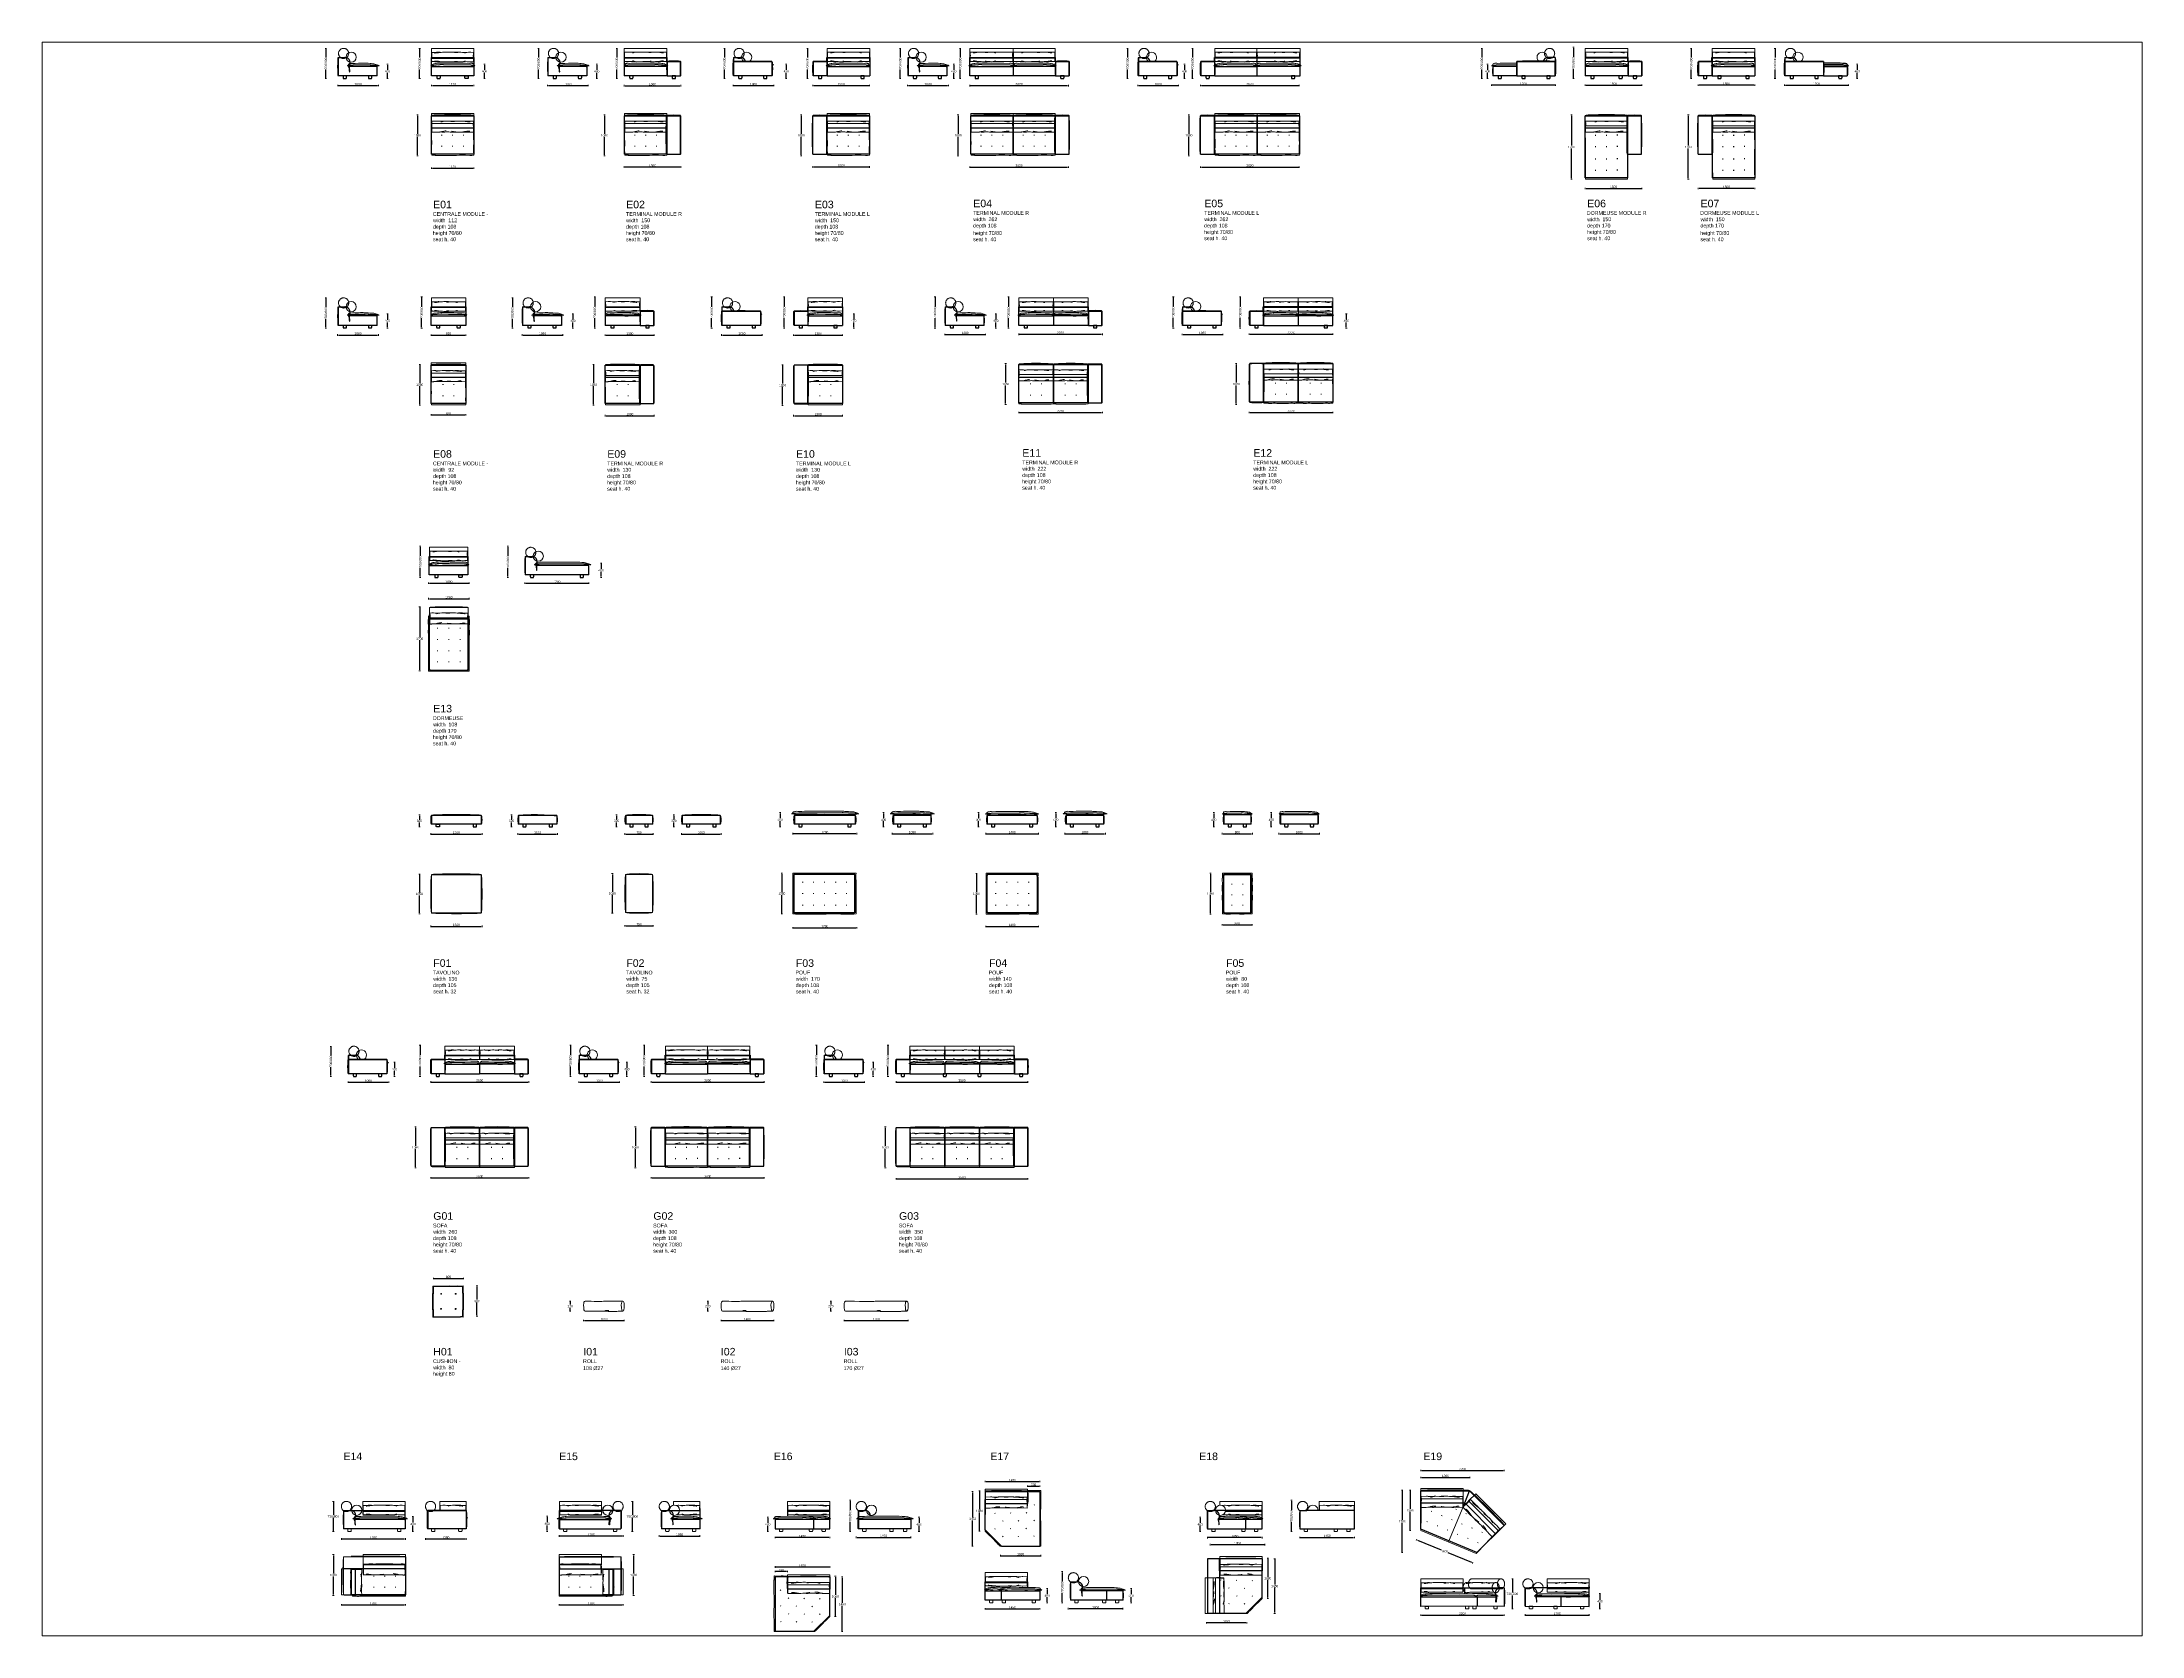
# Paper-space layout 'Layout2' of a CAD drawing. Header units: millimetres. Extents: x 26 to 231, y 20 to 176.
# The model-space entities are those that its viewports show. They can reach past a viewport. Long polylines and large blocks are cut down to what shows.
import ezdxf

# ---------------------------------------------------------------- set-up
doc = ezdxf.new("R2010")
doc.units = ezdxf.units.MM
for name, pattern in [('ACAD_ISO02W100', [15, 12, -3]), ('NASCOSTA', [9.525, 6.35, -3.175]), ('TRATTEGGIATAX2', [38.1, 25.4, -12.7])]:
    doc.linetypes.add(name, pattern=pattern)
for name, color, linetype in [('_ARREDO', 7, 'Continuous'), ('LINEA', 7, 'Continuous'), ('TESTO', 1, 'Continuous')]:
    doc.layers.add(name, color=color, linetype=linetype)
for name, color, linetype, lineweight in [('_CUSCINO SEDUTA', 8, 'Continuous', 9), ('_PIEDINI', 3, 'NASCOSTA', 9), ('_QUOTE', 1, 'Continuous', 9), ('_RULLO', 8, 'Continuous', 9)]:
    doc.layers.add(name, color=color, linetype=linetype, lineweight=lineweight)
doc.styles.add('Arial', font='arial.ttf')
doc.styles.get("Standard").update_dxf_attribs({"font": 'arial.ttf'})
doc.dimstyles.new('1_1', dxfattribs={"dimscale": 15, "dimtxt": 4, "dimasz": 1.5, "dimexe": 1.25, "dimexo": 2, "dimtad": 1, "dimtih": 1, "dimtoh": 1, "dimdec": 0, "dimtxsty": 'Standard', "dimcen": 2.5, "dimclrd": 256, "dimclre": 256, "dimclrt": 256, "dimadec": 0, "dimazin": 0, "dimtfac": 1, "dimtdec": 0, "dimtmove": 0, "dimatfit": 3, "dimfxl": 1.25, "dimfxlon": 1, "dimlwe": 0, "dimarcsym": 0})

# ---------------------------------------------------------------- blocks, each defined once
blk = doc.blocks.new('*D9')
at = {"layer": '_QUOTE', "lineweight": 0, "transparency": 16777216}
for p, q in [((24189, -5840), (24189, -5878)), ((25640, -5840), (25640, -5878))]:
    blk.add_line(p, q, dxfattribs=at)
at = {"layer": '_QUOTE', "lineweight": -2, "transparency": 16777216}
blk.add_line((24211, -5859), (25618, -5859), dxfattribs=at)
at = {"layer": '_QUOTE', "transparency": 16777216}
for points in [[(24211, -5855), (24211, -5863), (24189, -5859)], [(25618, -5855), (25618, -5863), (25640, -5859)]]:
    blk.add_solid(points, dxfattribs=at)
at = {"layer": 'Defpoints', "color": 0, "transparency": 16777216}
for p in [(24189, -5622), (25640, -5622), (25640, -5859)]:
    blk.add_point(p, dxfattribs=at)
at = {"layer": '_QUOTE', "transparency": 16777216, "insert": (24914, -5819), "char_height": 60, "attachment_point": 5}
blk.add_mtext('1450', dxfattribs=at)
blk = doc.blocks.new('*D10')
at = {"layer": '_QUOTE', "lineweight": 0, "transparency": 16777216}
for p, q in [((24190, -2502), (24190, -2465)), ((25640, -2502), (25640, -2465))]:
    blk.add_line(p, q, dxfattribs=at)
at = {"layer": '_QUOTE', "lineweight": -2, "transparency": 16777216}
blk.add_line((24213, -2484), (25618, -2484), dxfattribs=at)
at = {"layer": '_QUOTE', "transparency": 16777216}
for points in [[(24213, -2480), (24213, -2487), (24190, -2484)], [(25618, -2480), (25618, -2487), (25640, -2484)]]:
    blk.add_solid(points, dxfattribs=at)
at = {"layer": 'Defpoints', "color": 0, "transparency": 16777216}
for p in [(25640, -2484), (25640, -2747), (24190, -3423)]:
    blk.add_point(p, dxfattribs=at)
at = {"layer": '_QUOTE', "transparency": 16777216, "insert": (24915, -2444), "char_height": 60, "attachment_point": 5}
blk.add_mtext('1450', dxfattribs=at)
blk = doc.blocks.new('*D11')
at = {"layer": '_QUOTE', "lineweight": 0, "transparency": 16777216}
for p, q in [((23876, -2747), (23839, -2747)), ((23876, -4196), (23839, -4196))]:
    blk.add_line(p, q, dxfattribs=at)
at = {"layer": '_QUOTE', "lineweight": -2, "transparency": 16777216}
for p, q in [((23858, -2769), (23858, -3432)), ((23858, -4174), (23858, -3512))]:
    blk.add_line(p, q, dxfattribs=at)
at = {"layer": '_QUOTE', "transparency": 16777216}
for points in [[(23854, -2769), (23861, -2769), (23858, -2747)], [(23854, -4174), (23861, -4174), (23858, -4196)]]:
    blk.add_solid(points, dxfattribs=at)
at = {"layer": 'Defpoints', "color": 0, "transparency": 16777216}
for p in [(23858, -2747), (24121, -2747), (24797, -4196)]:
    blk.add_point(p, dxfattribs=at)
at = {"layer": '_QUOTE', "transparency": 16777216, "insert": (23858, -3472), "char_height": 60, "attachment_point": 5}
blk.add_mtext('1450', dxfattribs=at)
blk = doc.blocks.new('*D12')
at = {"layer": '_QUOTE', "lineweight": 0, "transparency": 16777216}
for p, q in [((24060, -2727), (24022, -2727)), ((24060, -3799), (24022, -3799))]:
    blk.add_line(p, q, dxfattribs=at)
at = {"layer": '_QUOTE', "lineweight": -2, "transparency": 16777216}
for p, q in [((24041, -2749), (24041, -3223)), ((24041, -3777), (24041, -3303))]:
    blk.add_line(p, q, dxfattribs=at)
at = {"layer": '_QUOTE', "transparency": 16777216}
for points in [[(24037, -2749), (24045, -2749), (24041, -2727)], [(24037, -3777), (24045, -3777), (24041, -3799)]]:
    blk.add_solid(points, dxfattribs=at)
at = {"layer": 'Defpoints', "color": 0, "transparency": 16777216}
for p in [(24925, -2727), (24041, -3799), (24327, -3799)]:
    blk.add_point(p, dxfattribs=at)
at = {"layer": '_QUOTE', "transparency": 16777216, "insert": (24041, -3263), "char_height": 60, "attachment_point": 5}
blk.add_mtext('1080', dxfattribs=at)
blk = doc.blocks.new('*D13')
at = {"layer": '_QUOTE', "lineweight": 0, "transparency": 16777216}
for p, q in [((24596, -4429), (24596, -4467)), ((25668, -4429), (25668, -4467))]:
    blk.add_line(p, q, dxfattribs=at)
at = {"layer": '_QUOTE', "lineweight": -2, "transparency": 16777216}
blk.add_line((24618, -4448), (25646, -4448), dxfattribs=at)
at = {"layer": '_QUOTE', "transparency": 16777216}
for points in [[(24618, -4444), (24618, -4452), (24596, -4448)], [(25646, -4444), (25646, -4452), (25668, -4448)]]:
    blk.add_solid(points, dxfattribs=at)
at = {"layer": 'Defpoints', "color": 0, "transparency": 16777216}
for p in [(24596, -3564), (25668, -4162), (25668, -4448)]:
    blk.add_point(p, dxfattribs=at)
at = {"layer": '_QUOTE', "transparency": 16777216, "insert": (25132, -4408), "char_height": 60, "attachment_point": 5}
blk.add_mtext('1080', dxfattribs=at)
blk = doc.blocks.new('*D14')
at = {"layer": '_QUOTE', "lineweight": 0, "transparency": 16777216}
for p, q in [((25310, -2623), (25310, -2585)), ((25640, -2623), (25640, -2585))]:
    blk.add_line(p, q, dxfattribs=at)
at = {"layer": '_QUOTE', "lineweight": -2, "transparency": 16777216}
blk.add_line((25333, -2604), (25618, -2604), dxfattribs=at)
at = {"layer": '_QUOTE', "transparency": 16777216}
for points in [[(25333, -2600), (25333, -2608), (25310, -2604)], [(25618, -2600), (25618, -2608), (25640, -2604)]]:
    blk.add_solid(points, dxfattribs=at)
at = {"layer": 'Defpoints', "color": 0, "transparency": 16777216}
for p in [(25310, -2747), (25640, -2604), (25640, -2747)]:
    blk.add_point(p, dxfattribs=at)
at = {"layer": '_QUOTE', "transparency": 16777216, "insert": (25475, -2564), "char_height": 60, "attachment_point": 5}
blk.add_mtext('330', dxfattribs=at)
blk = doc.blocks.new('*D18')
at = {"layer": '_QUOTE', "lineweight": 0, "transparency": 16777216}
for p, q in [((12890, -5734), (12890, -5772)), ((14590, -5734), (14590, -5772))]:
    blk.add_line(p, q, dxfattribs=at)
at = {"layer": '_QUOTE', "lineweight": -2, "transparency": 16777216}
blk.add_line((12912, -5753), (14567, -5753), dxfattribs=at)
at = {"layer": '_QUOTE', "transparency": 16777216}
for points in [[(12912, -5749), (12912, -5757), (12890, -5753)], [(14567, -5749), (14567, -5757), (14590, -5753)]]:
    blk.add_solid(points, dxfattribs=at)
at = {"layer": 'Defpoints', "color": 0, "transparency": 16777216}
for p in [(12890, -5115), (14590, -5115), (14590, -5753)]:
    blk.add_point(p, dxfattribs=at)
at = {"layer": '_QUOTE', "transparency": 16777216, "insert": (13740, -5713), "char_height": 60, "attachment_point": 5}
blk.add_mtext('1700', dxfattribs=at)
blk = doc.blocks.new('*D19')
at = {"layer": '_QUOTE', "lineweight": 0, "transparency": 16777216}
for p, q in [((7117, -5734), (7117, -5772)), ((8817, -5734), (8817, -5772))]:
    blk.add_line(p, q, dxfattribs=at)
at = {"layer": '_QUOTE', "lineweight": -2, "transparency": 16777216}
blk.add_line((7139, -5753), (8794, -5753), dxfattribs=at)
at = {"layer": '_QUOTE', "transparency": 16777216}
for points in [[(7139, -5749), (7139, -5757), (7117, -5753)], [(8794, -5749), (8794, -5757), (8817, -5753)]]:
    blk.add_solid(points, dxfattribs=at)
at = {"layer": 'Defpoints', "color": 0, "transparency": 16777216}
for p in [(7117, -5145), (8817, -5145), (8817, -5753)]:
    blk.add_point(p, dxfattribs=at)
at = {"layer": '_QUOTE', "transparency": 16777216, "insert": (7967, -5713), "char_height": 60, "attachment_point": 5}
blk.add_mtext('1700', dxfattribs=at)
blk = doc.blocks.new('*D20')
at = {"layer": '_QUOTE', "lineweight": 0, "transparency": 16777216}
for p, q in [((6922, -4420), (6885, -4420)), ((6922, -5500), (6885, -5500))]:
    blk.add_line(p, q, dxfattribs=at)
at = {"layer": '_QUOTE', "lineweight": -2, "transparency": 16777216}
for p, q in [((6903, -4442), (6903, -4920)), ((6903, -5477), (6903, -5000))]:
    blk.add_line(p, q, dxfattribs=at)
at = {"layer": '_QUOTE', "transparency": 16777216}
for points in [[(6900, -4442), (6907, -4442), (6903, -4420)], [(6900, -5477), (6907, -5477), (6903, -5500)]]:
    blk.add_solid(points, dxfattribs=at)
at = {"layer": 'Defpoints', "color": 0, "transparency": 16777216}
for p in [(6903, -4420), (7918, -4420), (7818, -5500)]:
    blk.add_point(p, dxfattribs=at)
at = {"layer": '_QUOTE', "transparency": 16777216, "insert": (6903, -4960), "char_height": 60, "attachment_point": 5}
blk.add_mtext('1080', dxfattribs=at)
blk = doc.blocks.new('*D21')
at = {"layer": '_QUOTE', "lineweight": 0, "transparency": 16777216}
for p, q in [((14849, -4420), (14887, -4420)), ((14849, -5500), (14887, -5500))]:
    blk.add_line(p, q, dxfattribs=at)
at = {"layer": '_QUOTE', "lineweight": -2, "transparency": 16777216}
for p, q in [((14868, -4442), (14868, -4920)), ((14868, -5477), (14868, -5000))]:
    blk.add_line(p, q, dxfattribs=at)
at = {"layer": '_QUOTE', "transparency": 16777216}
for points in [[(14864, -4442), (14872, -4442), (14868, -4420)], [(14864, -5477), (14872, -5477), (14868, -5500)]]:
    blk.add_solid(points, dxfattribs=at)
at = {"layer": 'Defpoints', "color": 0, "transparency": 16777216}
for p in [(13861, -4420), (14868, -4420), (13882, -5500)]:
    blk.add_point(p, dxfattribs=at)
at = {"layer": '_QUOTE', "transparency": 16777216, "insert": (14868, -4960), "char_height": 60, "attachment_point": 5}
blk.add_mtext('1080', dxfattribs=at)
blk = doc.blocks.new('PIEDINO MIAMI SOFT_PANAMA H7CM')
at = {"color": 0, "linetype": 'ByBlock', "lineweight": -2}
for points in [[(45, 0), (-45, 0)], [(-45, 0), (-45, -50)], [(-45, -50), (-45, -51), (-45, -52), (-45, -53), (-45, -54), (-45, -55), (-44, -55), (-44, -56), (-44, -57), (-44, -58), (-43, -59), (-43, -59), (-43, -60), (-42, -61), (-42, -62), (-42, -62), (-41, -63), (-41, -64), (-40, -64), (-40, -65), (-39, -66), (-39, -66), (-38, -67), (-37, -67), (-37, -68), (-36, -69), (-35, -69), (-35, -70), (-34, -70)], [(-34, -70), (34, -70)], [(34, -70), (35, -70), (35, -69), (36, -69), (37, -68), (37, -67), (38, -67), (39, -66), (39, -66), (40, -65), (40, -64), (41, -64), (41, -63), (42, -62), (42, -62), (42, -61), (43, -60), (43, -59), (43, -59), (44, -58), (44, -57), (44, -56), (44, -55), (45, -55), (45, -54), (45, -53), (45, -52), (45, -51), (45, -50)], [(45, -50), (45, 0)]]:
    blk.add_lwpolyline(points, dxfattribs=at)
blk = doc.blocks.new('*D23')
at = {"layer": '_QUOTE', "lineweight": 0, "transparency": 16777216}
for p, q in [((7117, -3987), (7117, -4024)), ((8817, -3987), (8817, -4024))]:
    blk.add_line(p, q, dxfattribs=at)
at = {"layer": '_QUOTE', "lineweight": -2, "transparency": 16777216}
blk.add_line((7139, -4006), (8794, -4006), dxfattribs=at)
at = {"layer": '_QUOTE', "transparency": 16777216}
for points in [[(7139, -4002), (7139, -4009), (7117, -4006)], [(8794, -4002), (8794, -4009), (8817, -4006)]]:
    blk.add_solid(points, dxfattribs=at)
at = {"layer": 'Defpoints', "color": 0, "transparency": 16777216}
for p in [(7117, -3397), (8817, -3397), (8817, -4006)]:
    blk.add_point(p, dxfattribs=at)
at = {"layer": '_QUOTE', "transparency": 16777216, "insert": (7967, -3966), "char_height": 60, "attachment_point": 5}
blk.add_mtext('1700', dxfattribs=at)
blk = doc.blocks.new('*D24')
at = {"layer": '_QUOTE', "lineweight": 0, "transparency": 16777216}
for p, q in [((9346, -3987), (9346, -4024)), ((10426, -3987), (10426, -4024))]:
    blk.add_line(p, q, dxfattribs=at)
at = {"layer": '_QUOTE', "lineweight": -2, "transparency": 16777216}
blk.add_line((9368, -4006), (10403, -4006), dxfattribs=at)
at = {"layer": '_QUOTE', "transparency": 16777216}
for points in [[(9368, -4002), (9368, -4009), (9346, -4006)], [(10403, -4002), (10403, -4009), (10426, -4006)]]:
    blk.add_solid(points, dxfattribs=at)
at = {"layer": 'Defpoints', "color": 0, "transparency": 16777216}
for p in [(9346, -3144), (10426, -3555), (10426, -4006)]:
    blk.add_point(p, dxfattribs=at)
at = {"layer": '_QUOTE', "transparency": 16777216, "insert": (9886, -3966), "char_height": 60, "attachment_point": 5}
blk.add_mtext('1080', dxfattribs=at)
blk = doc.blocks.new('*D25')
at = {"layer": '_QUOTE', "lineweight": 0, "transparency": 16777216}
for p, q in [((6922, -3009), (6885, -3009)), ((6922, -3809), (6885, -3809))]:
    blk.add_line(p, q, dxfattribs=at)
at = {"layer": '_QUOTE', "lineweight": -2, "transparency": 16777216}
for p, q in [((6903, -3031), (6903, -3368)), ((6903, -3786), (6903, -3449))]:
    blk.add_line(p, q, dxfattribs=at)
at = {"layer": '_QUOTE', "transparency": 16777216}
for points in [[(6900, -3031), (6907, -3031), (6903, -3009)], [(6900, -3786), (6907, -3786), (6903, -3809)]]:
    blk.add_solid(points, dxfattribs=at)
at = {"layer": 'Defpoints', "color": 0, "transparency": 16777216}
for p in [(6903, -3009), (9481, -3009), (9551, -3809)]:
    blk.add_point(p, dxfattribs=at)
at = {"layer": '_QUOTE', "transparency": 16777216, "insert": (6903, -3409), "char_height": 60, "attachment_point": 5}
blk.add_mtext('700/800', dxfattribs=at)
blk = doc.blocks.new('*D26')
at = {"layer": '_QUOTE', "lineweight": 0, "transparency": 16777216}
for p, q in [((8994, -3408), (9032, -3408)), ((8994, -3809), (9032, -3809))]:
    blk.add_line(p, q, dxfattribs=at)
at = {"layer": '_QUOTE', "lineweight": -2, "transparency": 16777216}
for p, q in [((9013, -3431), (9013, -3569)), ((9013, -3786), (9013, -3649))]:
    blk.add_line(p, q, dxfattribs=at)
at = {"layer": '_QUOTE', "transparency": 16777216}
for points in [[(9009, -3431), (9017, -3431), (9013, -3408)], [(9009, -3786), (9017, -3786), (9013, -3809)]]:
    blk.add_solid(points, dxfattribs=at)
at = {"layer": 'Defpoints', "color": 0, "transparency": 16777216}
for p in [(8244, -3408), (8652, -3809), (9013, -3408)]:
    blk.add_point(p, dxfattribs=at)
at = {"layer": '_QUOTE', "transparency": 16777216, "insert": (9013, -3609), "char_height": 60, "attachment_point": 5}
blk.add_mtext('400', dxfattribs=at)
blk = doc.blocks.new('*D27')
at = {"layer": '_QUOTE', "lineweight": 0, "transparency": 16777216}
for p, q in [((12890, -3908), (12890, -3945)), ((14590, -3908), (14590, -3945))]:
    blk.add_line(p, q, dxfattribs=at)
at = {"layer": '_QUOTE', "lineweight": -2, "transparency": 16777216}
blk.add_line((14567, -3927), (12913, -3927), dxfattribs=at)
at = {"layer": '_QUOTE', "transparency": 16777216}
for points in [[(12913, -3923), (12913, -3930), (12890, -3927)], [(14567, -3923), (14567, -3930), (14590, -3927)]]:
    blk.add_solid(points, dxfattribs=at)
at = {"layer": 'Defpoints', "color": 0, "transparency": 16777216}
for p in [(14590, -3144), (12890, -3614), (12890, -3927)]:
    blk.add_point(p, dxfattribs=at)
at = {"layer": '_QUOTE', "transparency": 16777216, "insert": (13740, -3887), "char_height": 60, "attachment_point": 5}
blk.add_mtext('1700', dxfattribs=at)
blk = doc.blocks.new('*D28')
at = {"layer": '_QUOTE', "lineweight": 0, "transparency": 16777216}
for p, q in [((14815, -3009), (14852, -3009)), ((14815, -3809), (14852, -3809))]:
    blk.add_line(p, q, dxfattribs=at)
at = {"layer": '_QUOTE', "lineweight": -2, "transparency": 16777216}
for p, q in [((14834, -3031), (14834, -3368)), ((14834, -3786), (14834, -3449))]:
    blk.add_line(p, q, dxfattribs=at)
at = {"layer": '_QUOTE', "transparency": 16777216}
for points in [[(14830, -3031), (14837, -3031), (14834, -3009)], [(14830, -3786), (14837, -3786), (14834, -3809)]]:
    blk.add_solid(points, dxfattribs=at)
at = {"layer": 'Defpoints', "color": 0, "transparency": 16777216}
for p in [(14455, -3009), (14834, -3009), (14375, -3809)]:
    blk.add_point(p, dxfattribs=at)
at = {"layer": '_QUOTE', "transparency": 16777216, "insert": (14834, -3409), "char_height": 60, "attachment_point": 5}
blk.add_mtext('700/800', dxfattribs=at)
blk = doc.blocks.new('*D29')
at = {"layer": '_QUOTE', "lineweight": 0, "transparency": 16777216}
for p, q in [((12592, -3404), (12555, -3404)), ((12592, -3804), (12555, -3804))]:
    blk.add_line(p, q, dxfattribs=at)
at = {"layer": '_QUOTE', "lineweight": -2, "transparency": 16777216}
for p, q in [((12573, -3427), (12573, -3564)), ((12573, -3781), (12573, -3644))]:
    blk.add_line(p, q, dxfattribs=at)
at = {"layer": '_QUOTE', "transparency": 16777216}
for points in [[(12570, -3427), (12577, -3427), (12573, -3404)], [(12570, -3781), (12577, -3781), (12573, -3804)]]:
    blk.add_solid(points, dxfattribs=at)
at = {"layer": 'Defpoints', "color": 0, "transparency": 16777216}
for p in [(12573, -3404), (13054, -3804), (13553, -3404)]:
    blk.add_point(p, dxfattribs=at)
at = {"layer": '_QUOTE', "transparency": 16777216, "insert": (12573, -3604), "char_height": 60, "attachment_point": 5}
blk.add_mtext('400', dxfattribs=at)
blk = doc.blocks.new('*D30')
at = {"layer": '_QUOTE', "lineweight": 0, "transparency": 16777216}
for p, q in [((15546, -3908), (15546, -3945)), ((16626, -3908), (16626, -3945))]:
    blk.add_line(p, q, dxfattribs=at)
at = {"layer": '_QUOTE', "lineweight": -2, "transparency": 16777216}
blk.add_line((15569, -3927), (16604, -3927), dxfattribs=at)
at = {"layer": '_QUOTE', "transparency": 16777216}
for points in [[(15569, -3923), (15569, -3930), (15546, -3927)], [(16604, -3923), (16604, -3930), (16626, -3927)]]:
    blk.add_solid(points, dxfattribs=at)
at = {"layer": 'Defpoints', "color": 0, "transparency": 16777216}
for p in [(15546, -3144), (16626, -3614), (16626, -3927)]:
    blk.add_point(p, dxfattribs=at)
at = {"layer": '_QUOTE', "transparency": 16777216, "insert": (16086, -3887), "char_height": 60, "attachment_point": 5}
blk.add_mtext('1080', dxfattribs=at)
blk = doc.blocks.new('*D31')
at = {"layer": '_QUOTE', "lineweight": 0, "transparency": 16777216}
for p, q in [((26396, -5834), (26396, -5871)), ((27846, -5834), (27846, -5871))]:
    blk.add_line(p, q, dxfattribs=at)
at = {"layer": '_QUOTE', "lineweight": -2, "transparency": 16777216}
blk.add_line((26418, -5852), (27823, -5852), dxfattribs=at)
at = {"layer": '_QUOTE', "transparency": 16777216}
for points in [[(26418, -5849), (26418, -5856), (26396, -5852)], [(27823, -5849), (27823, -5856), (27846, -5852)]]:
    blk.add_solid(points, dxfattribs=at)
at = {"layer": 'Defpoints', "color": 0, "transparency": 16777216}
for p in [(26396, -5384), (27846, -5504), (27846, -5852)]:
    blk.add_point(p, dxfattribs=at)
at = {"layer": '_QUOTE', "transparency": 16777216, "insert": (27121, -5812), "char_height": 60, "attachment_point": 5}
blk.add_mtext('1450', dxfattribs=at)
blk = doc.blocks.new('*D32')
at = {"layer": '_QUOTE', "lineweight": 0, "transparency": 16777216}
for p, q in [((26252, -4869), (26214, -4869)), ((26252, -5699), (26214, -5699))]:
    blk.add_line(p, q, dxfattribs=at)
at = {"layer": '_QUOTE', "lineweight": -2, "transparency": 16777216}
for p, q in [((26233, -4891), (26233, -5127)), ((26233, -5676), (26233, -5441))]:
    blk.add_line(p, q, dxfattribs=at)
at = {"layer": '_QUOTE', "transparency": 16777216}
for points in [[(26229, -4891), (26237, -4891), (26233, -4869)], [(26229, -5676), (26237, -5676), (26233, -5699)]]:
    blk.add_solid(points, dxfattribs=at)
at = {"layer": 'Defpoints', "color": 0, "transparency": 16777216}
for p in [(26569, -4869), (26233, -5699), (26761, -5699)]:
    blk.add_point(p, dxfattribs=at)
at = {"layer": '_QUOTE', "transparency": 16777216, "insert": (26233, -5284), "char_height": 60, "attachment_point": 5, "rotation": 90}
blk.add_mtext('700/800', dxfattribs=at)
blk = doc.blocks.new('*D33')
at = {"layer": '_QUOTE', "lineweight": 0, "transparency": 16777216}
for p, q in [((28043, -5319), (28080, -5319)), ((28043, -5699), (28080, -5699))]:
    blk.add_line(p, q, dxfattribs=at)
at = {"layer": '_QUOTE', "lineweight": -2, "transparency": 16777216}
for p, q in [((28061, -5342), (28061, -5469)), ((28061, -5676), (28061, -5549))]:
    blk.add_line(p, q, dxfattribs=at)
at = {"layer": '_QUOTE', "transparency": 16777216}
for points in [[(28058, -5342), (28065, -5342), (28061, -5319)], [(28058, -5676), (28065, -5676), (28061, -5699)]]:
    blk.add_solid(points, dxfattribs=at)
at = {"layer": 'Defpoints', "color": 0, "transparency": 16777216}
for p in [(27340, -5319), (27382, -5699), (28061, -5699)]:
    blk.add_point(p, dxfattribs=at)
at = {"layer": '_QUOTE', "transparency": 16777216, "insert": (28061, -5509), "char_height": 60, "attachment_point": 5}
blk.add_mtext('400', dxfattribs=at)
blk = doc.blocks.new('*D34')
at = {"layer": '_QUOTE', "lineweight": 0, "transparency": 16777216}
for p, q in [((25815, -5319), (25853, -5319)), ((25815, -5699), (25853, -5699))]:
    blk.add_line(p, q, dxfattribs=at)
at = {"layer": '_QUOTE', "lineweight": -2, "transparency": 16777216}
for p, q in [((25834, -5342), (25834, -5469)), ((25834, -5676), (25834, -5549))]:
    blk.add_line(p, q, dxfattribs=at)
at = {"layer": '_QUOTE', "transparency": 16777216}
for points in [[(25830, -5342), (25838, -5342), (25834, -5319)], [(25830, -5676), (25838, -5676), (25834, -5699)]]:
    blk.add_solid(points, dxfattribs=at)
at = {"layer": 'Defpoints', "color": 0, "transparency": 16777216}
for p in [(25112, -5319), (25155, -5699), (25834, -5699)]:
    blk.add_point(p, dxfattribs=at)
at = {"layer": '_QUOTE', "transparency": 16777216, "insert": (25834, -5509), "char_height": 60, "attachment_point": 5}
blk.add_mtext('400', dxfattribs=at)
blk = doc.blocks.new('*D39')
at = {"layer": '_QUOTE', "lineweight": 0, "transparency": 16777216}
for p, q in [((18618, -3951), (18618, -3988)), ((20070, -3951), (20070, -3988))]:
    blk.add_line(p, q, dxfattribs=at)
at = {"layer": '_QUOTE', "lineweight": -2, "transparency": 16777216}
blk.add_line((20047, -3969), (18641, -3969), dxfattribs=at)
at = {"layer": '_QUOTE', "transparency": 16777216}
for points in [[(18641, -3966), (18641, -3973), (18618, -3969)], [(20047, -3966), (20047, -3973), (20070, -3969)]]:
    blk.add_solid(points, dxfattribs=at)
at = {"layer": 'Defpoints', "color": 0, "transparency": 16777216}
for p in [(18618, -3733), (20070, -3733), (18618, -3969)]:
    blk.add_point(p, dxfattribs=at)
at = {"layer": '_QUOTE', "transparency": 16777216, "insert": (19344, -3929), "char_height": 60, "attachment_point": 5}
blk.add_mtext('1450', dxfattribs=at)
blk = doc.blocks.new('*D40')
at = {"layer": '_QUOTE', "lineweight": 0, "transparency": 16777216}
for p, q in [((18618, -4768), (18618, -4730)), ((20068, -4768), (20068, -4730))]:
    blk.add_line(p, q, dxfattribs=at)
at = {"layer": '_QUOTE', "lineweight": -2, "transparency": 16777216}
blk.add_line((20045, -4749), (18641, -4749), dxfattribs=at)
at = {"layer": '_QUOTE', "transparency": 16777216}
for points in [[(18641, -4745), (18641, -4753), (18618, -4749)], [(20045, -4745), (20045, -4753), (20068, -4749)]]:
    blk.add_solid(points, dxfattribs=at)
at = {"layer": 'Defpoints', "color": 0, "transparency": 16777216}
for p in [(18618, -4749), (18618, -5012), (20068, -5688)]:
    blk.add_point(p, dxfattribs=at)
at = {"layer": '_QUOTE', "transparency": 16777216, "insert": (19343, -4709), "char_height": 60, "attachment_point": 5}
blk.add_mtext('1450', dxfattribs=at)
blk = doc.blocks.new('*D41')
at = {"layer": '_QUOTE', "lineweight": 0, "transparency": 16777216}
for p, q in [((20382, -5012), (20420, -5012)), ((20382, -6462), (20420, -6462))]:
    blk.add_line(p, q, dxfattribs=at)
at = {"layer": '_QUOTE', "lineweight": -2, "transparency": 16777216}
for p, q in [((20401, -5034), (20401, -5697)), ((20401, -6439), (20401, -5777))]:
    blk.add_line(p, q, dxfattribs=at)
at = {"layer": '_QUOTE', "transparency": 16777216}
for points in [[(20397, -5034), (20405, -5034), (20401, -5012)], [(20397, -6439), (20405, -6439), (20401, -6462)]]:
    blk.add_solid(points, dxfattribs=at)
at = {"layer": 'Defpoints', "color": 0, "transparency": 16777216}
for p in [(20138, -5012), (20401, -5012), (19461, -6462)]:
    blk.add_point(p, dxfattribs=at)
at = {"layer": '_QUOTE', "transparency": 16777216, "insert": (20401, -5737), "char_height": 60, "attachment_point": 5}
blk.add_mtext('1450', dxfattribs=at)
blk = doc.blocks.new('*D42')
at = {"layer": '_QUOTE', "lineweight": 0, "transparency": 16777216}
for p, q in [((20199, -4992), (20236, -4992)), ((20199, -6064), (20236, -6064))]:
    blk.add_line(p, q, dxfattribs=at)
at = {"layer": '_QUOTE', "lineweight": -2, "transparency": 16777216}
for p, q in [((20217, -5014), (20217, -5488)), ((20217, -6042), (20217, -5568))]:
    blk.add_line(p, q, dxfattribs=at)
at = {"layer": '_QUOTE', "transparency": 16777216}
for points in [[(20214, -5014), (20221, -5014), (20217, -4992)], [(20214, -6042), (20221, -6042), (20217, -6064)]]:
    blk.add_solid(points, dxfattribs=at)
at = {"layer": 'Defpoints', "color": 0, "transparency": 16777216}
for p in [(19333, -4992), (19931, -6064), (20217, -6064)]:
    blk.add_point(p, dxfattribs=at)
at = {"layer": '_QUOTE', "transparency": 16777216, "insert": (20217, -5528), "char_height": 60, "attachment_point": 5}
blk.add_mtext('1080', dxfattribs=at)
blk = doc.blocks.new('*D43')
at = {"layer": '_QUOTE', "lineweight": 0, "transparency": 16777216}
for p, q in [((18590, -6695), (18590, -6732)), ((19662, -6695), (19662, -6732))]:
    blk.add_line(p, q, dxfattribs=at)
at = {"layer": '_QUOTE', "lineweight": -2, "transparency": 16777216}
blk.add_line((19640, -6713), (18613, -6713), dxfattribs=at)
at = {"layer": '_QUOTE', "transparency": 16777216}
for points in [[(18613, -6710), (18613, -6717), (18590, -6713)], [(19640, -6710), (19640, -6717), (19662, -6713)]]:
    blk.add_solid(points, dxfattribs=at)
at = {"layer": 'Defpoints', "color": 0, "transparency": 16777216}
for p in [(19662, -5829), (18590, -6427), (18590, -6713)]:
    blk.add_point(p, dxfattribs=at)
at = {"layer": '_QUOTE', "transparency": 16777216, "insert": (19126, -6673), "char_height": 60, "attachment_point": 5}
blk.add_mtext('1080', dxfattribs=at)
blk = doc.blocks.new('*D44')
at = {"layer": '_QUOTE', "lineweight": 0, "transparency": 16777216}
for p, q in [((18618, -4888), (18618, -4850)), ((18948, -4888), (18948, -4850))]:
    blk.add_line(p, q, dxfattribs=at)
at = {"layer": '_QUOTE', "lineweight": -2, "transparency": 16777216}
blk.add_line((18926, -4869), (18641, -4869), dxfattribs=at)
at = {"layer": '_QUOTE', "transparency": 16777216}
for points in [[(18641, -4865), (18641, -4873), (18618, -4869)], [(18926, -4865), (18926, -4873), (18948, -4869)]]:
    blk.add_solid(points, dxfattribs=at)
at = {"layer": 'Defpoints', "color": 0, "transparency": 16777216}
for p in [(18618, -4869), (18618, -5012), (18948, -5012)]:
    blk.add_point(p, dxfattribs=at)
at = {"layer": '_QUOTE', "transparency": 16777216, "insert": (18783, -4829), "char_height": 60, "attachment_point": 5}
blk.add_mtext('330', dxfattribs=at)
blk = doc.blocks.new('*D35')
at = {"layer": '_QUOTE', "lineweight": 0, "transparency": 16777216}
for p, q in [((20771, -3944), (20771, -3982)), ((22221, -3944), (22221, -3982))]:
    blk.add_line(p, q, dxfattribs=at)
at = {"layer": '_QUOTE', "lineweight": -2, "transparency": 16777216}
blk.add_line((20793, -3963), (22198, -3963), dxfattribs=at)
at = {"layer": '_QUOTE', "transparency": 16777216}
for points in [[(20793, -3959), (20793, -3967), (20771, -3963)], [(22198, -3959), (22198, -3967), (22221, -3963)]]:
    blk.add_solid(points, dxfattribs=at)
at = {"layer": 'Defpoints', "color": 0, "transparency": 16777216}
for p in [(20771, -3494), (22221, -3614), (22221, -3963)]:
    blk.add_point(p, dxfattribs=at)
at = {"layer": '_QUOTE', "transparency": 16777216, "insert": (21496, -3923), "char_height": 60, "attachment_point": 5}
blk.add_mtext('1450', dxfattribs=at)
blk = doc.blocks.new('*D36')
at = {"layer": '_QUOTE', "lineweight": 0, "transparency": 16777216}
for p, q in [((20627, -2979), (20589, -2979)), ((20627, -3809), (20589, -3809))]:
    blk.add_line(p, q, dxfattribs=at)
at = {"layer": '_QUOTE', "lineweight": -2, "transparency": 16777216}
for p, q in [((20608, -3002), (20608, -3237)), ((20608, -3787), (20608, -3551))]:
    blk.add_line(p, q, dxfattribs=at)
at = {"layer": '_QUOTE', "transparency": 16777216}
for points in [[(20604, -3002), (20612, -3002), (20608, -2979)], [(20604, -3787), (20612, -3787), (20608, -3809)]]:
    blk.add_solid(points, dxfattribs=at)
at = {"layer": 'Defpoints', "color": 0, "transparency": 16777216}
for p in [(20944, -2979), (20608, -3809), (21136, -3809)]:
    blk.add_point(p, dxfattribs=at)
at = {"layer": '_QUOTE', "transparency": 16777216, "insert": (20608, -3394), "char_height": 60, "attachment_point": 5, "rotation": 90}
blk.add_mtext('700/800', dxfattribs=at)
blk = doc.blocks.new('*D37')
at = {"layer": '_QUOTE', "lineweight": 0, "transparency": 16777216}
for p, q in [((22417, -3429), (22455, -3429)), ((22417, -3809), (22455, -3809))]:
    blk.add_line(p, q, dxfattribs=at)
at = {"layer": '_QUOTE', "lineweight": -2, "transparency": 16777216}
for p, q in [((22436, -3452), (22436, -3579)), ((22436, -3787), (22436, -3659))]:
    blk.add_line(p, q, dxfattribs=at)
at = {"layer": '_QUOTE', "transparency": 16777216}
for points in [[(22432, -3452), (22440, -3452), (22436, -3429)], [(22432, -3787), (22440, -3787), (22436, -3809)]]:
    blk.add_solid(points, dxfattribs=at)
at = {"layer": 'Defpoints', "color": 0, "transparency": 16777216}
for p in [(21714, -3429), (21757, -3809), (22436, -3809)]:
    blk.add_point(p, dxfattribs=at)
at = {"layer": '_QUOTE', "transparency": 16777216, "insert": (22436, -3619), "char_height": 60, "attachment_point": 5}
blk.add_mtext('400', dxfattribs=at)
blk = doc.blocks.new('*D38')
at = {"layer": '_QUOTE', "lineweight": 0, "transparency": 16777216}
for p, q in [((18443, -3429), (18405, -3429)), ((18443, -3809), (18405, -3809))]:
    blk.add_line(p, q, dxfattribs=at)
at = {"layer": '_QUOTE', "lineweight": -2, "transparency": 16777216}
for p, q in [((18424, -3452), (18424, -3579)), ((18424, -3787), (18424, -3659))]:
    blk.add_line(p, q, dxfattribs=at)
at = {"layer": '_QUOTE', "transparency": 16777216}
for points in [[(18420, -3452), (18428, -3452), (18424, -3429)], [(18420, -3787), (18428, -3787), (18424, -3809)]]:
    blk.add_solid(points, dxfattribs=at)
at = {"layer": 'Defpoints', "color": 0, "transparency": 16777216}
for p in [(18424, -3809), (19104, -3809), (19146, -3429)]:
    blk.add_point(p, dxfattribs=at)
at = {"layer": '_QUOTE', "transparency": 16777216, "insert": (18424, -3619), "char_height": 60, "attachment_point": 5}
blk.add_mtext('400', dxfattribs=at)
blk = doc.blocks.new('*D45')
at = {"layer": '_QUOTE', "lineweight": 0, "transparency": 16777216}
for p, q in [((30087, -3951), (30087, -3989)), ((31538, -3951), (31538, -3989))]:
    blk.add_line(p, q, dxfattribs=at)
at = {"layer": '_QUOTE', "lineweight": -2, "transparency": 16777216}
blk.add_line((31515, -3970), (30109, -3970), dxfattribs=at)
at = {"layer": '_QUOTE', "transparency": 16777216}
for points in [[(30109, -3966), (30109, -3974), (30087, -3970)], [(31515, -3966), (31515, -3974), (31538, -3970)]]:
    blk.add_solid(points, dxfattribs=at)
at = {"layer": 'Defpoints', "color": 0, "transparency": 16777216}
for p in [(30087, -3733), (31538, -3733), (30087, -3970)]:
    blk.add_point(p, dxfattribs=at)
at = {"layer": '_QUOTE', "transparency": 16777216, "insert": (30812, -3930), "char_height": 60, "attachment_point": 5}
blk.add_mtext('1450', dxfattribs=at)
blk = doc.blocks.new('*D46')
at = {"layer": '_QUOTE', "lineweight": 0, "transparency": 16777216}
for p, q in [((30160, -4176), (30160, -4138)), ((31610, -4176), (31610, -4138))]:
    blk.add_line(p, q, dxfattribs=at)
at = {"layer": '_QUOTE', "lineweight": -2, "transparency": 16777216}
blk.add_line((31587, -4157), (30183, -4157), dxfattribs=at)
at = {"layer": '_QUOTE', "transparency": 16777216}
for points in [[(30183, -4153), (30183, -4161), (30160, -4157)], [(31587, -4153), (31587, -4161), (31610, -4157)]]:
    blk.add_solid(points, dxfattribs=at)
at = {"layer": 'Defpoints', "color": 0, "transparency": 16777216}
for p in [(30160, -4157), (30160, -4420), (31610, -5096)]:
    blk.add_point(p, dxfattribs=at)
at = {"layer": '_QUOTE', "transparency": 16777216, "insert": (30885, -4117), "char_height": 60, "attachment_point": 5}
blk.add_mtext('1450', dxfattribs=at)
blk = doc.blocks.new('*D47')
at = {"layer": '_QUOTE', "lineweight": 0, "transparency": 16777216}
for p, q in [((31850, -4530), (31888, -4530)), ((31850, -5980), (31888, -5980))]:
    blk.add_line(p, q, dxfattribs=at)
at = {"layer": '_QUOTE', "lineweight": -2, "transparency": 16777216}
for p, q in [((31869, -4553), (31869, -5215)), ((31869, -5957), (31869, -5295))]:
    blk.add_line(p, q, dxfattribs=at)
at = {"layer": '_QUOTE', "transparency": 16777216}
for points in [[(31865, -4553), (31873, -4553), (31869, -4530)], [(31865, -5957), (31873, -5957), (31869, -5980)]]:
    blk.add_solid(points, dxfattribs=at)
at = {"layer": 'Defpoints', "color": 0, "transparency": 16777216}
for p in [(31606, -4530), (31869, -4530), (30930, -5980)]:
    blk.add_point(p, dxfattribs=at)
at = {"layer": '_QUOTE', "transparency": 16777216, "insert": (31869, -5255), "char_height": 60, "attachment_point": 5}
blk.add_mtext('1450', dxfattribs=at)
blk = doc.blocks.new('*D48')
at = {"layer": '_QUOTE', "lineweight": 0, "transparency": 16777216}
for p, q in [((31667, -4510), (31705, -4510)), ((31667, -5583), (31705, -5583))]:
    blk.add_line(p, q, dxfattribs=at)
at = {"layer": '_QUOTE', "lineweight": -2, "transparency": 16777216}
for p, q in [((31686, -4533), (31686, -5006)), ((31686, -5560), (31686, -5086))]:
    blk.add_line(p, q, dxfattribs=at)
at = {"layer": '_QUOTE', "transparency": 16777216}
for points in [[(31682, -4533), (31690, -4533), (31686, -4510)], [(31682, -5560), (31690, -5560), (31686, -5583)]]:
    blk.add_solid(points, dxfattribs=at)
at = {"layer": 'Defpoints', "color": 0, "transparency": 16777216}
for p in [(30802, -4510), (31400, -5583), (31686, -5583)]:
    blk.add_point(p, dxfattribs=at)
at = {"layer": '_QUOTE', "transparency": 16777216, "insert": (31686, -5046), "char_height": 60, "attachment_point": 5}
blk.add_mtext('1080', dxfattribs=at)
blk = doc.blocks.new('*D49')
at = {"layer": '_QUOTE', "lineweight": 0, "transparency": 16777216}
for p, q in [((30058, -6213), (30058, -6250)), ((31131, -6213), (31131, -6250))]:
    blk.add_line(p, q, dxfattribs=at)
at = {"layer": '_QUOTE', "lineweight": -2, "transparency": 16777216}
blk.add_line((31108, -6232), (30081, -6232), dxfattribs=at)
at = {"layer": '_QUOTE', "transparency": 16777216}
for points in [[(30081, -6228), (30081, -6235), (30058, -6232)], [(31108, -6228), (31108, -6235), (31131, -6232)]]:
    blk.add_solid(points, dxfattribs=at)
at = {"layer": 'Defpoints', "color": 0, "transparency": 16777216}
for p in [(31131, -5347), (30058, -5946), (30058, -6232)]:
    blk.add_point(p, dxfattribs=at)
at = {"layer": '_QUOTE', "transparency": 16777216, "insert": (30595, -6192), "char_height": 60, "attachment_point": 5}
blk.add_mtext('1080', dxfattribs=at)
blk = doc.blocks.new('*D50')
at = {"layer": '_QUOTE', "lineweight": 0, "transparency": 16777216}
for p, q in [((32536, -3945), (32536, -3982)), ((33986, -3945), (33986, -3982))]:
    blk.add_line(p, q, dxfattribs=at)
at = {"layer": '_QUOTE', "lineweight": -2, "transparency": 16777216}
blk.add_line((32558, -3963), (33963, -3963), dxfattribs=at)
at = {"layer": '_QUOTE', "transparency": 16777216}
for points in [[(32558, -3960), (32558, -3967), (32536, -3963)], [(33963, -3960), (33963, -3967), (33986, -3963)]]:
    blk.add_solid(points, dxfattribs=at)
at = {"layer": 'Defpoints', "color": 0, "transparency": 16777216}
for p in [(32536, -3494), (33986, -3615), (33986, -3963)]:
    blk.add_point(p, dxfattribs=at)
at = {"layer": '_QUOTE', "transparency": 16777216, "insert": (33261, -3923), "char_height": 60, "attachment_point": 5}
blk.add_mtext('1450', dxfattribs=at)
blk = doc.blocks.new('*D51')
at = {"layer": '_QUOTE', "lineweight": 0, "transparency": 16777216}
for p, q in [((32332, -2980), (32294, -2980)), ((32332, -3810), (32294, -3810))]:
    blk.add_line(p, q, dxfattribs=at)
at = {"layer": '_QUOTE', "lineweight": -2, "transparency": 16777216}
for p, q in [((32313, -3002), (32313, -3238)), ((32313, -3787), (32313, -3551))]:
    blk.add_line(p, q, dxfattribs=at)
at = {"layer": '_QUOTE', "transparency": 16777216}
for points in [[(32309, -3002), (32317, -3002), (32313, -2980)], [(32309, -3787), (32317, -3787), (32313, -3810)]]:
    blk.add_solid(points, dxfattribs=at)
at = {"layer": 'Defpoints', "color": 0, "transparency": 16777216}
for p in [(32649, -2980), (32313, -3810), (32841, -3810)]:
    blk.add_point(p, dxfattribs=at)
at = {"layer": '_QUOTE', "transparency": 16777216, "insert": (32313, -3395), "char_height": 60, "attachment_point": 5, "rotation": 90}
blk.add_mtext('700/800', dxfattribs=at)
blk = doc.blocks.new('*D52')
at = {"layer": '_QUOTE', "lineweight": 0, "transparency": 16777216}
for p, q in [((29911, -3430), (29874, -3430)), ((29911, -3810), (29874, -3810))]:
    blk.add_line(p, q, dxfattribs=at)
at = {"layer": '_QUOTE', "lineweight": -2, "transparency": 16777216}
for p, q in [((29893, -3452), (29893, -3580)), ((29893, -3787), (29893, -3660))]:
    blk.add_line(p, q, dxfattribs=at)
at = {"layer": '_QUOTE', "transparency": 16777216}
for points in [[(29889, -3452), (29896, -3452), (29893, -3430)], [(29889, -3787), (29896, -3787), (29893, -3810)]]:
    blk.add_solid(points, dxfattribs=at)
at = {"layer": 'Defpoints', "color": 0, "transparency": 16777216}
for p in [(29893, -3810), (30572, -3810), (30614, -3430)]:
    blk.add_point(p, dxfattribs=at)
at = {"layer": '_QUOTE', "transparency": 16777216, "insert": (29893, -3620), "char_height": 60, "attachment_point": 5}
blk.add_mtext('400', dxfattribs=at)
blk = doc.blocks.new('*D57')
at = {"layer": '_QUOTE', "lineweight": 0, "transparency": 16777216}
for p, q in [((38156, -5061), (38194, -5061)), ((38156, -5861), (38194, -5861))]:
    blk.add_line(p, q, dxfattribs=at)
at = {"layer": '_QUOTE', "lineweight": -2, "transparency": 16777216}
for p, q in [((38175, -5084), (38175, -5421)), ((38175, -5839), (38175, -5501))]:
    blk.add_line(p, q, dxfattribs=at)
at = {"layer": '_QUOTE', "transparency": 16777216}
for points in [[(38171, -5084), (38179, -5084), (38175, -5061)], [(38171, -5839), (38179, -5839), (38175, -5861)]]:
    blk.add_solid(points, dxfattribs=at)
at = {"layer": 'Defpoints', "color": 0, "transparency": 16777216}
for p in [(37849, -5061), (38175, -5061), (37849, -5861)]:
    blk.add_point(p, dxfattribs=at)
at = {"layer": '_QUOTE', "transparency": 16777216, "insert": (38175, -5461), "char_height": 60, "attachment_point": 5}
blk.add_mtext('700-800', dxfattribs=at)
blk = doc.blocks.new('*D53')
at = {"layer": '_QUOTE', "lineweight": 0, "transparency": 16777216}
for p, q in [((40477, -5450), (40515, -5450)), ((40477, -5861), (40515, -5861))]:
    blk.add_line(p, q, dxfattribs=at)
at = {"layer": '_QUOTE', "lineweight": -2, "transparency": 16777216}
for p, q in [((40496, -5472), (40496, -5616)), ((40496, -5839), (40496, -5696))]:
    blk.add_line(p, q, dxfattribs=at)
at = {"layer": '_QUOTE', "transparency": 16777216}
for points in [[(40492, -5472), (40500, -5472), (40496, -5450)], [(40492, -5839), (40500, -5839), (40496, -5861)]]:
    blk.add_solid(points, dxfattribs=at)
at = {"layer": 'Defpoints', "color": 0, "transparency": 16777216}
for p in [(39927, -5450), (40496, -5450), (40087, -5861)]:
    blk.add_point(p, dxfattribs=at)
at = {"layer": '_QUOTE', "transparency": 16777216, "insert": (40496, -5656), "char_height": 60, "attachment_point": 5}
blk.add_mtext('400', dxfattribs=at)
blk = doc.blocks.new('*D58')
at = {"layer": '_QUOTE', "lineweight": 0, "transparency": 16777216}
for p, q in [((35748, -6005), (35748, -6042)), ((37955, -6005), (37955, -6042))]:
    blk.add_line(p, q, dxfattribs=at)
at = {"layer": '_QUOTE', "lineweight": -2, "transparency": 16777216}
blk.add_line((35770, -6024), (37933, -6024), dxfattribs=at)
at = {"layer": '_QUOTE', "transparency": 16777216}
for points in [[(35770, -6020), (35770, -6027), (35748, -6024)], [(37933, -6020), (37933, -6027), (37955, -6024)]]:
    blk.add_solid(points, dxfattribs=at)
at = {"layer": 'Defpoints', "color": 0, "transparency": 16777216}
for p in [(35748, -5791), (37955, -5791), (37955, -6024)]:
    blk.add_point(p, dxfattribs=at)
at = {"layer": '_QUOTE', "transparency": 16777216, "insert": (36851, -5984), "char_height": 60, "attachment_point": 5}
blk.add_mtext('2200', dxfattribs=at)
blk = doc.blocks.new('*D59')
at = {"layer": '_QUOTE', "lineweight": 0, "transparency": 16777216}
for p, q in [((38510, -6003), (38510, -6041)), ((40211, -6003), (40211, -6041))]:
    blk.add_line(p, q, dxfattribs=at)
at = {"layer": '_QUOTE', "lineweight": -2, "transparency": 16777216}
blk.add_line((38533, -6022), (40188, -6022), dxfattribs=at)
at = {"layer": '_QUOTE', "transparency": 16777216}
for points in [[(38533, -6018), (38533, -6026), (38510, -6022)], [(40188, -6018), (40188, -6026), (40211, -6022)]]:
    blk.add_solid(points, dxfattribs=at)
at = {"layer": 'Defpoints', "color": 0, "transparency": 16777216}
for p in [(38510, -5786), (40211, -5786), (40211, -6022)]:
    blk.add_point(p, dxfattribs=at)
at = {"layer": '_QUOTE', "transparency": 16777216, "insert": (39360, -5982), "char_height": 60, "attachment_point": 5}
blk.add_mtext('1700', dxfattribs=at)
blk = doc.blocks.new('*D54')
at = {"layer": '_QUOTE', "lineweight": 0, "transparency": 16777216}
for p, q in [((35748, -2209), (35748, -2172)), ((37955, -2209), (37955, -2172))]:
    blk.add_line(p, q, dxfattribs=at)
at = {"layer": '_QUOTE', "lineweight": -2, "transparency": 16777216}
blk.add_line((35770, -2191), (37933, -2191), dxfattribs=at)
at = {"layer": '_QUOTE', "transparency": 16777216}
for points in [[(35770, -2187), (35770, -2194), (35748, -2191)], [(37933, -2187), (37933, -2194), (37955, -2191)]]:
    blk.add_solid(points, dxfattribs=at)
at = {"layer": 'Defpoints', "color": 0, "transparency": 16777216}
for p in [(37955, -2191), (37955, -3296), (35748, -3401)]:
    blk.add_point(p, dxfattribs=at)
at = {"layer": '_QUOTE', "transparency": 16777216, "insert": (36852, -2151), "char_height": 60, "attachment_point": 5}
blk.add_mtext('2200', dxfattribs=at)
blk = doc.blocks.new('*D55')
at = {"layer": '_QUOTE', "lineweight": 0, "transparency": 16777216}
for p, q in [((35748, -2392), (35748, -2355)), ((37048, -2392), (37048, -2355))]:
    blk.add_line(p, q, dxfattribs=at)
at = {"layer": '_QUOTE', "lineweight": -2, "transparency": 16777216}
blk.add_line((35770, -2373), (37025, -2373), dxfattribs=at)
at = {"layer": '_QUOTE', "transparency": 16777216}
for points in [[(35770, -2370), (35770, -2377), (35748, -2373)], [(37025, -2370), (37025, -2377), (37048, -2373)]]:
    blk.add_solid(points, dxfattribs=at)
at = {"layer": 'Defpoints', "color": 0, "transparency": 16777216}
for p in [(37048, -2373), (37048, -2542), (35748, -2798)]:
    blk.add_point(p, dxfattribs=at)
at = {"layer": '_QUOTE', "transparency": 16777216, "insert": (36398, -2333), "char_height": 60, "attachment_point": 5}
blk.add_mtext('1300', dxfattribs=at)
blk = doc.blocks.new('*D60')
at = {"layer": '_QUOTE', "lineweight": 0, "transparency": 16777216}
for p, q in [((35480, -2709), (35443, -2709)), ((35480, -3782), (35443, -3782))]:
    blk.add_line(p, q, dxfattribs=at)
at = {"layer": '_QUOTE', "lineweight": -2, "transparency": 16777216}
for p, q in [((35462, -2732), (35462, -3206)), ((35462, -3759), (35462, -3286))]:
    blk.add_line(p, q, dxfattribs=at)
at = {"layer": '_QUOTE', "transparency": 16777216}
for points in [[(35458, -2732), (35465, -2732), (35462, -2709)], [(35458, -3759), (35465, -3759), (35462, -3782)]]:
    blk.add_solid(points, dxfattribs=at)
at = {"layer": 'Defpoints', "color": 0, "transparency": 16777216}
for p in [(36346, -2709), (35462, -3782), (35748, -3782)]:
    blk.add_point(p, dxfattribs=at)
at = {"layer": '_QUOTE', "transparency": 16777216, "insert": (35462, -3246), "char_height": 60, "attachment_point": 5}
blk.add_mtext('1080', dxfattribs=at)
blk = doc.blocks.new('*D61')
at = {"layer": '_QUOTE', "lineweight": 0, "transparency": 16777216}
for p, q in [((35640, -4008), (35626, -4042)), ((37127, -4624), (37113, -4659))]:
    blk.add_line(p, q, dxfattribs=at)
at = {"layer": '_QUOTE', "lineweight": -2, "transparency": 16777216}
for p, q in [((35654, -4034), (36281, -4293)), ((37099, -4633), (36473, -4373))]:
    blk.add_line(p, q, dxfattribs=at)
at = {"layer": '_QUOTE', "transparency": 16777216}
for points in [[(35655, -4030), (35653, -4037), (35633, -4025)], [(37101, -4629), (37098, -4636), (37120, -4641)]]:
    blk.add_solid(points, dxfattribs=at)
at = {"layer": 'Defpoints', "color": 0, "transparency": 16777216}
for p in [(35748, -3749), (37234, -4365), (37120, -4641)]:
    blk.add_point(p, dxfattribs=at)
at = {"layer": '_QUOTE', "transparency": 16777216, "insert": (36377, -4333), "char_height": 60, "attachment_point": 5}
blk.add_mtext('1600', dxfattribs=at)
blk = doc.blocks.new('*D56')
at = {"layer": '_QUOTE', "lineweight": 0, "transparency": 16777216}
for p, q in [((35267, -2709), (35230, -2709)), ((35267, -4365), (35230, -4365))]:
    blk.add_line(p, q, dxfattribs=at)
at = {"layer": '_QUOTE', "lineweight": -2, "transparency": 16777216}
for p, q in [((35249, -2732), (35249, -3497)), ((35249, -4343), (35249, -3577))]:
    blk.add_line(p, q, dxfattribs=at)
at = {"layer": '_QUOTE', "transparency": 16777216}
for points in [[(35245, -2732), (35252, -2732), (35249, -2709)], [(35245, -4343), (35252, -4343), (35249, -4365)]]:
    blk.add_solid(points, dxfattribs=at)
at = {"layer": 'Defpoints', "color": 0, "transparency": 16777216}
for p in [(36533, -2709), (35249, -4365), (37421, -4365)]:
    blk.add_point(p, dxfattribs=at)
at = {"layer": '_QUOTE', "transparency": 16777216, "insert": (35249, -3537), "char_height": 60, "attachment_point": 5}
blk.add_mtext('1700', dxfattribs=at)
blk = doc.blocks.new('mr_central_112')
at = {"layer": '_ARREDO'}
for p, q in [((-56, -102), (-56, 0)), ((-56, 0), (56, 0)), ((56, 0), (56, -102))]:
    blk.add_line(p, q, dxfattribs=at)
at = {"layer": '_ARREDO', "linetype": 'ACAD_ISO02W100'}
blk.add_line((56, -102), (-56, -102), dxfattribs=at)
at = {"layer": '_ARREDO'}
blk.add_ellipse((0, 0), major_axis=(56, 0), ratio=0.035879, start_param=-0.000011, end_param=3.141593, dxfattribs=at)
at = {"layer": '_CUSCINO SEDUTA'}
for p, q in [((-30, -51.7), (-28, -51.7)), ((-1, -51.7), (1, -51.7)), ((30, -51.7), (28, -51.7)), ((-30, -81.2), (-28, -81.2)), ((-1, -81.2), (1, -81.2)), ((30, -81.2), (28, -81.2))]:
    blk.add_line(p, q, dxfattribs=at)
at = {"layer": '_CUSCINO SEDUTA', "lineweight": 9}
for points, degree in [([(-56.1, -56), (-56.3, -51), (-56.2, -46), (-55.8, -41)], 3), ([(55.3, -56.1), (55.1, -51.8), (55.1, -47.6), (55.4, -43.4)], 3), ([(-55.4, -69.6), (-55.5, -65.1), (-55.9, -60.6), (-56.1, -56)], 3), ([(-55.6, -97.4), (-55.8, -91.2), (-55.8, -84.9), (-55.6, -78.7)], 3), ([(-55.6, -78.7), (-55.5, -75.7), (-55.3, -72.6), (-55.4, -69.6)], 3), ([(-55.4, -105), (-55.4, -102.4), (-55.5, -99.9), (-55.6, -97.4)], 3), ([(-40.2, -105.4), (-45.9, -104.9), (-55.4, -105)], 2), ([(-40.2, -105.4), (-39.4, -105.5), (-38.6, -105.6), (-37.7, -105.6)], 3), ([(-37.7, -105.6), (-35.1, -105.7), (-32.5, -105.2), (-29.9, -105.1)], 3), ([(-29.9, -105.1), (-27, -105), (-24, -105.4), (-21.1, -105.5)], 3), ([(-21.1, -105.5), (-16.9, -105.8), (-12.6, -105.5), (-8.4, -105.4)], 3), ([(-8.4, -105.4), (-2.2, -105.2), (4.1, -105.2), (10.3, -105.4)], 3), ([(10.3, -105.4), (22.1, -104.7), (27.3, -104.8), (45.5, -105.3)], 3), ([(45.5, -105.3), (46.2, -105.3), (46.8, -105.4), (56, -105)], 3), ([(56, -69.6), (55.9, -65.1), (55.4, -60.6), (55.3, -56.1)], 3), ([(55.7, -97.4), (55.5, -91.2), (55.6, -85), (55.8, -78.8)], 3), ([(56, -105), (56, -102.5), (55.8, -99.9), (55.7, -97.4)], 3), ([(55.8, -78.8), (55.9, -75.7), (56, -72.7), (56, -69.6)], 3)]:
    blk.add_open_spline(points, degree=degree, dxfattribs=at)
at = {"layer": '_RULLO', "linetype": 'NASCOSTA', "ltscale": 5}
blk.add_lwpolyline([(-56, 6), (56, 6), (56, -21), (-56, -21)], close=True, dxfattribs=at)
at = {"layer": '_RULLO'}
blk.add_ellipse((-55.2, -29.3), major_axis=(0, 14.5), ratio=0.069077, start_param=0, end_param=3.141593, dxfattribs=at)
at = {"layer": '_RULLO', "extrusion": (0, 0, -1)}
blk.add_ellipse((55.2, -29.3), major_axis=(0, 14.5), ratio=0.069077, start_param=0, end_param=3.141593, dxfattribs=at)
at = {"layer": '_RULLO', "lineweight": 9}
for points, degree in [([(-55.2, -43.8), (-55.5, -34.5), (-55.3, -29.9), (-54.9, -25.3)], 3), ([(-38.7, -14.5), (-39.3, -14.5), (-40, -14.4), (-55.2, -14.8)], 3), ([(-54.9, -25.3), (-54.9, -24.7), (-54.8, -24), (-55.2, -14.8)], 3), ([(-35.1, -43.4), (-39.7, -43.9), (-55.2, -43.8)], 2), ([(-16.4, -14.4), (-28.3, -15.1), (-33.5, -15), (-38.7, -14.5)], 3), ([(-35.1, -43.4), (-34.2, -43.3), (-33.4, -43.2), (-32.6, -43.2)], 3), ([(-33.8, -43.3), (-26, -40.3), (-19.4, -40.3), (-16.9, -40.3)], 3), ([(-32.6, -43.2), (-29.9, -43.1), (-27.3, -43.6), (-24.7, -43.7)], 3), ([(-30.8, -16.6), (-25.6, -16.6), (-25.6, -14.4), (-16.4, -14.4)], 3), ([(-24.7, -43.7), (-21.8, -43.8), (-18.9, -43.4), (-15.9, -43.2)], 3), ([(2.2, -14.4), (-4, -14.6), (-10.2, -14.6), (-16.4, -14.4)], 3), ([(-15.9, -43.2), (-11.7, -43), (-7.5, -43.3), (-3.2, -43.4)], 3), ([(-7.1, -14.6), (-1.6, -15.4), (4.7, -15.4)], 2), ([(-3.2, -43.4), (3, -43.6), (9.2, -43.6), (15.4, -43.4)], 3), ([(-2.8, -41.3), (10.5, -44.1), (32.5, -44), (37.6, -43.5)], 3), ([(14.9, -14.2), (10.7, -14), (6.5, -14.3), (2.2, -14.4)], 3), ([(23.7, -14.7), (20.8, -14.8), (17.8, -14.4), (14.9, -14.2)], 3), ([(45.7, -41.2), (40.7, -40.3), (37.3, -41.3), (21.6, -43.7)], 3), ([(31.6, -14.2), (28.9, -14.1), (26.3, -14.6), (23.7, -14.7)], 3), ([(23.7, -14.7), (38.4, -16.5), (43.4, -16.5), (46.4, -16.5)], 3), ([(34.1, -14.4), (33.2, -14.3), (32.4, -14.2), (31.6, -14.2)], 3), ([(34.1, -14.4), (38.7, -14.9), (55.2, -14.8)], 2), ([(37.6, -43.5), (38.3, -43.5), (39, -43.4), (55.2, -43.8)], 3), ([(54.9, -25.4), (54.8, -24.7), (54.8, -24), (55.2, -14.8)], 3), ([(55.2, -43.9), (55.5, -34.5), (55.3, -29.9), (54.9, -25.4)], 3)]:
    blk.add_open_spline(points, degree=degree, dxfattribs=at)
blk = doc.blocks.new('armrest_38')
at = {"layer": '_ARREDO'}
for p, q in [((-19, -102), (-19, 0)), ((-19, 0), (18, 0)), ((18, -102), (18, 0)), ((-19, -102), (18, -102))]:
    blk.add_line(p, q, dxfattribs=at)
at = {"layer": '_ARREDO', "extrusion": (0, 0, -1)}
for centre, major_axis, ratio, start_param, end_param in [((-19, -51), (0, 51), 0.019608, 3.141593, 6.283185), ((-0.5, -102), (-18.5, 0), 0.054047, 3.14149, 6.304844)]:
    blk.add_ellipse(centre, major_axis=major_axis, ratio=ratio, start_param=start_param, end_param=end_param, dxfattribs=at)
at = {"layer": '_ARREDO'}
for centre, major_axis, ratio, start_param, end_param in [((-0.5, 0), (18.5, 0), 0.054047, -0.000103, 3.163251), ((18, -51), (0, 51), 0.019608, 3.141593, 6.283185)]:
    blk.add_ellipse(centre, major_axis=major_axis, ratio=ratio, start_param=start_param, end_param=end_param, dxfattribs=at)
blk = doc.blocks.new('rullo')
at = {"layer": '_RULLO', "linetype": 'ACAD_ISO02W100'}
blk.add_lwpolyline([(-56, 0), (56, 0), (56, -27), (-56, -27)], close=True, dxfattribs=at)
at = {"layer": '_RULLO'}
blk.add_ellipse((-55.2, -29.3), major_axis=(0, 14.5), ratio=0.069077, start_param=0, end_param=3.141593, dxfattribs=at)
at = {"layer": '_RULLO', "extrusion": (0, 0, -1)}
blk.add_ellipse((55.2, -29.4), major_axis=(0, 14.5), ratio=0.069077, start_param=0, end_param=3.141593, dxfattribs=at)
at = {"layer": '_RULLO', "lineweight": 9}
for points, degree in [([(-55.2, -43.8), (-55.5, -34.5), (-55.3, -29.9), (-54.9, -25.3)], 3), ([(-38.7, -14.6), (-39.3, -14.5), (-40, -14.4), (-55.2, -14.8)], 3), ([(-54.9, -25.3), (-54.9, -24.7), (-54.8, -24), (-55.2, -14.8)], 3), ([(-35.1, -43.4), (-39.7, -43.9), (-55.2, -43.8)], 2), ([(-16.4, -14.4), (-28.3, -15.1), (-33.5, -15), (-38.7, -14.6)], 3), ([(-35.1, -43.4), (-34.2, -43.3), (-33.4, -43.2), (-32.6, -43.2)], 3), ([(-33.8, -43.3), (-26, -40.3), (-19.4, -40.3), (-16.9, -40.3)], 3), ([(-32.6, -43.2), (-29.9, -43.1), (-27.3, -43.6), (-24.7, -43.7)], 3), ([(-30.8, -16.6), (-25.6, -16.6), (-25.6, -14.4), (-16.4, -14.4)], 3), ([(-24.7, -43.7), (-21.8, -43.8), (-18.9, -43.4), (-15.9, -43.3)], 3), ([(2.2, -14.4), (-4, -14.6), (-10.2, -14.6), (-16.4, -14.4)], 3), ([(-15.9, -43.3), (-11.7, -43), (-7.5, -43.3), (-3.2, -43.4)], 3), ([(-7.1, -14.6), (-1.6, -15.4), (4.7, -15.4)], 2), ([(-3.2, -43.4), (3, -43.6), (9.2, -43.6), (15.4, -43.4)], 3), ([(-2.8, -41.3), (10.5, -44.1), (32.5, -44), (37.6, -43.6)], 3), ([(14.9, -14.3), (10.7, -14), (6.5, -14.3), (2.2, -14.4)], 3), ([(23.7, -14.7), (20.8, -14.8), (17.8, -14.4), (14.9, -14.3)], 3), ([(44.7, -41.2), (40.7, -40.3), (37.3, -41.3), (21.6, -43.7)], 3), ([(31.6, -14.2), (28.9, -14.1), (26.3, -14.6), (23.7, -14.7)], 3), ([(23.7, -14.7), (38.4, -16.6), (43.4, -16.6), (45.4, -16.6)], 3), ([(34.1, -14.4), (33.2, -14.3), (32.4, -14.2), (31.6, -14.2)], 3), ([(34.1, -14.4), (38.7, -14.9), (55.2, -14.8)], 2), ([(37.6, -43.6), (38.3, -43.5), (39, -43.4), (55.2, -43.8)], 3), ([(54.9, -25.4), (54.8, -24.7), (54.8, -24), (55.2, -14.8)], 3), ([(55.2, -43.9), (55.5, -34.6), (55.3, -30), (54.9, -25.4)], 3)]:
    blk.add_open_spline(points, degree=degree, dxfattribs=at)
blk = doc.blocks.new('mr_central_90')
at = {"layer": '_ARREDO'}
for p, q in [((-46, -102), (-46, 0)), ((-46, 0), (46, 0)), ((46, 0), (46, -102))]:
    blk.add_line(p, q, dxfattribs=at)
at = {"layer": '_ARREDO', "linetype": 'ACAD_ISO02W100'}
blk.add_line((46, -102), (-46, -102), dxfattribs=at)
at = {"layer": '_ARREDO'}
blk.add_ellipse((0, 0), major_axis=(46, 0), ratio=0.043679, start_param=-0.000011, end_param=3.141593, dxfattribs=at)
at = {"layer": '_CUSCINO SEDUTA'}
for p, q in [((-15.5, -51.7), (-13.5, -51.7)), ((13.5, -51.7), (15.5, -51.7)), ((-15.5, -81.2), (-13.5, -81.2)), ((13.5, -81.2), (15.5, -81.2))]:
    blk.add_line(p, q, dxfattribs=at)
at = {"layer": '_CUSCINO SEDUTA', "lineweight": 9}
for points, degree in [([(-46.1, -56), (-46.3, -52), (-46.2, -47.9), (-46, -43.8)], 3), ([(45.3, -56.1), (45.1, -51.9), (45.1, -47.7), (45.4, -43.6)], 3), ([(-45.4, -69.6), (-45.5, -65.1), (-45.9, -60.6), (-46.1, -56)], 3), ([(-45.6, -97.4), (-45.8, -91.2), (-45.8, -84.9), (-45.6, -78.7)], 3), ([(-45.6, -78.7), (-45.5, -75.7), (-45.3, -72.6), (-45.4, -69.6)], 3), ([(-45.4, -105), (-45.4, -102.4), (-45.5, -99.9), (-45.6, -97.4)], 3), ([(-31.2, -105.4), (-35.9, -104.9), (-45.4, -105)], 2), ([(-31.2, -105.4), (-30.4, -105.5), (-29.6, -105.6), (-28.7, -105.6)], 3), ([(-28.7, -105.6), (-26.1, -105.7), (-22.5, -105.2), (-19.9, -105.1)], 3), ([(-19.9, -105.1), (-17, -105), (-14, -105.4), (-11.1, -105.5)], 3), ([(-11.1, -105.5), (-6.9, -105.8), (-2.6, -105.5), (1.6, -105.4)], 3), ([(1.6, -105.4), (7.8, -105.2), (14.1, -105.2), (20.3, -105.4)], 3), ([(20.3, -105.4), (32.1, -104.7), (27.9, -105.3), (34.5, -105.3)], 3), ([(34.5, -105.3), (35.2, -105.3), (35.8, -105.4), (46, -105)], 3), ([(46, -69.6), (45.9, -65.1), (45.4, -60.6), (45.3, -56.1)], 3), ([(45.7, -97.4), (45.5, -91.2), (45.6, -85), (45.8, -78.8)], 3), ([(46, -105), (46, -102.5), (45.8, -99.9), (45.7, -97.4)], 3), ([(45.8, -78.8), (45.9, -75.7), (46, -72.7), (46, -69.6)], 3)]:
    blk.add_open_spline(points, degree=degree, dxfattribs=at)
at = {"layer": '_RULLO', "linetype": 'ACAD_ISO02W100'}
blk.add_lwpolyline([(-46, 0), (-46, -27), (46, -27), (46, 0)], close=True, dxfattribs=at)
at = {"layer": '_RULLO'}
blk.add_ellipse((-45.2, -29.3), major_axis=(0, 14.5), ratio=0.069077, start_param=0, end_param=3.141593, dxfattribs=at)
at = {"layer": '_RULLO', "extrusion": (0, 0, -1)}
blk.add_ellipse((45.2, -29.3), major_axis=(0, 14.5), ratio=0.069077, start_param=0, end_param=3.141593, dxfattribs=at)
at = {"layer": '_RULLO', "lineweight": 9}
for points, degree in [([(-45.2, -43.8), (-45.5, -34.5), (-45.3, -29.9), (-44.9, -25.3)], 3), ([(-33.2, -14.8), (-33.9, -14.4), (-36.9, -14.3), (-45.2, -14.8)], 3), ([(-44.9, -25.3), (-44.9, -24.6), (-44.8, -24), (-45.2, -14.8)], 3), ([(-36.1, -43.4), (-37.7, -44), (-45.2, -43.8)], 2), ([(-36.1, -43.4), (-35.2, -43.3), (-34.4, -43.2), (-33.6, -43.2)], 3), ([(-34.8, -43.3), (-27, -40.3), (-19.4, -40.3), (-16.9, -40.3)], 3), ([(-33.6, -43.2), (-30.9, -43.1), (-28.3, -43.6), (-24.7, -43.7)], 3), ([(-16.4, -14.4), (-29.3, -15.1), (-31.1, -15.4), (-33.2, -14.8)], 3), ([(-31.8, -16.6), (-26.6, -16.6), (-26.6, -14.4), (-16.4, -14.4)], 3), ([(-24.7, -43.7), (-21.8, -43.8), (-18.9, -43.4), (-15.9, -43.2)], 3), ([(2.2, -14.4), (-4, -14.6), (-10.2, -14.6), (-16.4, -14.4)], 3), ([(-15.9, -43.2), (-11.7, -43), (-7.5, -43.3), (-3.2, -43.4)], 3), ([(-7.1, -14.6), (-1.6, -15.4), (4.7, -15.4)], 2), ([(-3.2, -43.4), (3, -43.6), (9.2, -43.6), (15.4, -43.4)], 3), ([(-2.8, -41.3), (10.5, -44.1), (21.5, -44), (26.6, -43.5)], 3), ([(10, -14.5), (8.3, -14.6), (6.5, -14.3), (2.2, -14.4)], 3), ([(12.7, -14.7), (11.6, -14.6), (11.1, -14.5), (10, -14.5)], 3), ([(20.6, -14.2), (17.9, -14.1), (15.3, -14.6), (12.7, -14.7)], 3), ([(12.7, -14.7), (27.4, -16.5), (32.4, -16.5), (34.4, -16.5)], 3), ([(23.1, -14.4), (22.2, -14.3), (21.4, -14.2), (20.6, -14.2)], 3), ([(33.7, -41.2), (29.7, -40.3), (26.3, -41.3), (21.6, -43.7)], 3), ([(23.1, -14.4), (27.7, -14.9), (45.2, -14.8)], 2), ([(26.6, -43.5), (27.3, -43.5), (28, -43.4), (45.2, -43.8)], 3), ([(44.9, -25.4), (44.8, -24.7), (44.8, -24), (45.2, -14.8)], 3), ([(45.2, -43.8), (45.5, -34.5), (45.3, -29.9), (44.9, -25.4)], 3)]:
    blk.add_open_spline(points, degree=degree, dxfattribs=at)
blk = doc.blocks.new('*D325')
at = {"layer": '_QUOTE', "lineweight": 0, "transparency": 16777216}
for p, q in [((11982, 21352), (11982, 21314)), ((13682, 21352), (13682, 21314))]:
    blk.add_line(p, q, dxfattribs=at)
at = {"layer": '_QUOTE', "lineweight": -2, "transparency": 16777216}
blk.add_line((12004, 21333), (13659, 21333), dxfattribs=at)
at = {"layer": '_QUOTE', "transparency": 16777216}
for points in [[(12004, 21337), (12004, 21329), (11982, 21333)], [(13659, 21337), (13659, 21329), (13682, 21333)]]:
    blk.add_solid(points, dxfattribs=at)
at = {"layer": 'Defpoints', "color": 0, "transparency": 16777216}
for p in [(11982, 21802), (13682, 21682), (13682, 21333)]:
    blk.add_point(p, dxfattribs=at)
at = {"layer": '_QUOTE', "transparency": 16777216, "insert": (12832, 21373), "char_height": 60, "attachment_point": 5}
blk.add_mtext('1700', dxfattribs=at)
blk = doc.blocks.new('*D326')
at = {"layer": '_QUOTE', "lineweight": 0, "transparency": 16777216}
for p, q in [((9212, 20711), (9174, 20711)), ((9212, 19011), (9174, 19011))]:
    blk.add_line(p, q, dxfattribs=at)
at = {"layer": '_QUOTE', "lineweight": -2, "transparency": 16777216}
for p, q in [((9193, 20689), (9193, 19901)), ((9193, 19034), (9193, 19821))]:
    blk.add_line(p, q, dxfattribs=at)
at = {"layer": '_QUOTE', "transparency": 16777216}
for points in [[(9189, 20689), (9197, 20689), (9193, 20711)], [(9189, 19034), (9197, 19034), (9193, 19011)]]:
    blk.add_solid(points, dxfattribs=at)
at = {"layer": 'Defpoints', "color": 0, "transparency": 16777216}
for p in [(9967, 20711), (9193, 19011), (9967, 19011)]:
    blk.add_point(p, dxfattribs=at)
at = {"layer": '_QUOTE', "transparency": 16777216, "insert": (9193, 19861), "char_height": 60, "attachment_point": 5}
blk.add_mtext('1700', dxfattribs=at)
blk = doc.blocks.new('*D221')
at = {"layer": '_QUOTE', "lineweight": 0, "transparency": 16777216}
for p, q in [((9429, 20905), (9429, 20943)), ((10509, 20905), (10509, 20943))]:
    blk.add_line(p, q, dxfattribs=at)
at = {"layer": '_QUOTE', "lineweight": -2, "transparency": 16777216}
blk.add_line((9451, 20924), (10487, 20924), dxfattribs=at)
at = {"layer": '_QUOTE', "transparency": 16777216}
for points in [[(9451, 20928), (9451, 20920), (9429, 20924)], [(10487, 20928), (10487, 20920), (10509, 20924)]]:
    blk.add_solid(points, dxfattribs=at)
at = {"layer": 'Defpoints', "color": 0, "transparency": 16777216}
for p in [(10509, 20924), (9429, 19996), (10509, 19923)]:
    blk.add_point(p, dxfattribs=at)
at = {"layer": '_QUOTE', "transparency": 16777216, "insert": (9969, 20964), "char_height": 60, "attachment_point": 5}
blk.add_mtext('1080', dxfattribs=at)
blk = doc.blocks.new('*D222')
at = {"layer": '_QUOTE', "lineweight": 0, "transparency": 16777216}
for p, q in [((9426, 21352), (9426, 21314)), ((10507, 21352), (10507, 21314))]:
    blk.add_line(p, q, dxfattribs=at)
at = {"layer": '_QUOTE', "lineweight": -2, "transparency": 16777216}
blk.add_line((9449, 21333), (10484, 21333), dxfattribs=at)
at = {"layer": '_QUOTE', "transparency": 16777216}
for points in [[(9449, 21337), (9449, 21329), (9426, 21333)], [(10484, 21337), (10484, 21329), (10507, 21333)]]:
    blk.add_solid(points, dxfattribs=at)
at = {"layer": 'Defpoints', "color": 0, "transparency": 16777216}
for p in [(9426, 21824), (10507, 21824), (10507, 21333)]:
    blk.add_point(p, dxfattribs=at)
at = {"layer": '_QUOTE', "transparency": 16777216, "insert": (9967, 21373), "char_height": 60, "attachment_point": 5}
blk.add_mtext('1080', dxfattribs=at)
blk = doc.blocks.new('*D323')
at = {"layer": '_QUOTE', "lineweight": 0, "transparency": 16777216}
for p, q in [((9496, 27932), (9496, 27894)), ((10416, 27932), (10416, 27894))]:
    blk.add_line(p, q, dxfattribs=at)
at = {"layer": '_QUOTE', "lineweight": -2, "transparency": 16777216}
blk.add_line((9519, 27913), (10394, 27913), dxfattribs=at)
at = {"layer": '_QUOTE', "transparency": 16777216}
for points in [[(9519, 27917), (9519, 27909), (9496, 27913)], [(10394, 27917), (10394, 27909), (10416, 27913)]]:
    blk.add_solid(points, dxfattribs=at)
at = {"layer": 'Defpoints', "color": 0, "transparency": 16777216}
for p in [(9496, 28240), (10416, 28240), (10416, 27913)]:
    blk.add_point(p, dxfattribs=at)
at = {"layer": '_QUOTE', "transparency": 16777216, "insert": (9956, 27953), "char_height": 60, "attachment_point": 5}
blk.add_mtext('920', dxfattribs=at)
blk = doc.blocks.new('*D324')
at = {"layer": '_QUOTE', "lineweight": 0, "transparency": 16777216}
for p, q in [((7292, 8123), (7292, 8085)), ((8372, 8123), (8372, 8085))]:
    blk.add_line(p, q, dxfattribs=at)
at = {"layer": '_QUOTE', "lineweight": -2, "transparency": 16777216}
blk.add_line((7314, 8104), (8349, 8104), dxfattribs=at)
at = {"layer": '_QUOTE', "transparency": 16777216}
for points in [[(7314, 8108), (7314, 8100), (7292, 8104)], [(8349, 8108), (8349, 8100), (8372, 8104)]]:
    blk.add_solid(points, dxfattribs=at)
at = {"layer": 'Defpoints', "color": 0, "transparency": 16777216}
for p in [(7292, 8575), (8372, 8617), (8372, 8104)]:
    blk.add_point(p, dxfattribs=at)
at = {"layer": '_QUOTE', "transparency": 16777216, "insert": (7832, 8144), "char_height": 60, "attachment_point": 5}
blk.add_mtext('1080', dxfattribs=at)
blk = doc.blocks.new('*D220')
at = {"layer": '_QUOTE', "lineweight": 0, "transparency": 16777216}
for p, q in [((9214, 27135), (9176, 27135)), ((9214, 26056), (9176, 26056))]:
    blk.add_line(p, q, dxfattribs=at)
at = {"layer": '_QUOTE', "lineweight": -2, "transparency": 16777216}
for p, q in [((9195, 27113), (9195, 26635)), ((9195, 26078), (9195, 26555))]:
    blk.add_line(p, q, dxfattribs=at)
at = {"layer": '_QUOTE', "transparency": 16777216}
for points in [[(9191, 27113), (9199, 27113), (9195, 27135)], [(9191, 26078), (9199, 26078), (9195, 26056)]]:
    blk.add_solid(points, dxfattribs=at)
at = {"layer": 'Defpoints', "color": 0, "transparency": 16777216}
for p in [(9956, 27135), (9195, 26056), (9972, 26056)]:
    blk.add_point(p, dxfattribs=at)
at = {"layer": '_QUOTE', "transparency": 16777216, "insert": (9195, 26595), "char_height": 60, "attachment_point": 5}
blk.add_mtext('1080', dxfattribs=at)
blk = doc.blocks.new('*D322')
at = {"layer": '_QUOTE', "lineweight": 0, "transparency": 16777216}
for p, q in [((9506, 34545), (9506, 34508)), ((10626, 34545), (10626, 34508))]:
    blk.add_line(p, q, dxfattribs=at)
at = {"layer": '_QUOTE', "lineweight": -2, "transparency": 16777216}
blk.add_line((9529, 34526), (10604, 34526), dxfattribs=at)
at = {"layer": '_QUOTE', "transparency": 16777216}
for points in [[(9529, 34530), (9529, 34523), (9506, 34526)], [(10604, 34530), (10604, 34523), (10626, 34526)]]:
    blk.add_solid(points, dxfattribs=at)
at = {"layer": 'Defpoints', "color": 0, "transparency": 16777216}
for p in [(9506, 34854), (10626, 34854), (10626, 34526)]:
    blk.add_point(p, dxfattribs=at)
at = {"layer": '_QUOTE', "transparency": 16777216, "insert": (10066, 34566), "char_height": 60, "attachment_point": 5}
blk.add_mtext('1120', dxfattribs=at)
blk = doc.blocks.new('*D219')
at = {"layer": '_QUOTE', "lineweight": 0, "transparency": 16777216}
for p, q in [((9156, 33749), (9118, 33749)), ((9156, 32669), (9118, 32669))]:
    blk.add_line(p, q, dxfattribs=at)
at = {"layer": '_QUOTE', "lineweight": -2, "transparency": 16777216}
for p, q in [((9137, 33726), (9137, 33249)), ((9137, 32691), (9137, 33169))]:
    blk.add_line(p, q, dxfattribs=at)
at = {"layer": '_QUOTE', "transparency": 16777216}
for points in [[(9133, 33726), (9141, 33726), (9137, 33749)], [(9133, 32691), (9141, 32691), (9137, 32669)]]:
    blk.add_solid(points, dxfattribs=at)
at = {"layer": 'Defpoints', "color": 0, "transparency": 16777216}
for p in [(10066, 33749), (9137, 32669), (10129, 32669)]:
    blk.add_point(p, dxfattribs=at)
at = {"layer": '_QUOTE', "transparency": 16777216, "insert": (9137, 33209), "char_height": 60, "attachment_point": 5}
blk.add_mtext('1080', dxfattribs=at)
blk = doc.blocks.new('*D216')
at = {"layer": '_QUOTE', "lineweight": 0, "transparency": 16777216}
for p, q in [((9486, 5586), (9486, 5549)), ((12087, 5586), (12087, 5549))]:
    blk.add_line(p, q, dxfattribs=at)
at = {"layer": '_QUOTE', "lineweight": -2, "transparency": 16777216}
blk.add_line((9509, 5567), (12064, 5567), dxfattribs=at)
at = {"layer": '_QUOTE', "transparency": 16777216}
for points in [[(9509, 5571), (9509, 5564), (9486, 5567)], [(12064, 5571), (12064, 5564), (12087, 5567)]]:
    blk.add_solid(points, dxfattribs=at)
at = {"layer": 'Defpoints', "color": 0, "transparency": 16777216}
for p in [(9486, 6387), (12087, 6387), (12087, 5567)]:
    blk.add_point(p, dxfattribs=at)
at = {"layer": '_QUOTE', "transparency": 16777216, "insert": (10786, 5607), "char_height": 60, "attachment_point": 5}
blk.add_mtext('2600', dxfattribs=at)
blk = doc.blocks.new('*D217')
at = {"layer": '_QUOTE', "lineweight": 0, "transparency": 16777216}
for p, q in [((9486, 8128), (9486, 8091)), ((12087, 8128), (12087, 8091))]:
    blk.add_line(p, q, dxfattribs=at)
at = {"layer": '_QUOTE', "lineweight": -2, "transparency": 16777216}
blk.add_line((9509, 8110), (12064, 8110), dxfattribs=at)
at = {"layer": '_QUOTE', "transparency": 16777216}
for points in [[(9509, 8113), (9509, 8106), (9486, 8110)], [(12064, 8113), (12064, 8106), (12087, 8110)]]:
    blk.add_solid(points, dxfattribs=at)
at = {"layer": 'Defpoints', "color": 0, "transparency": 16777216}
for p in [(9486, 8929), (12087, 8930), (12087, 8110)]:
    blk.add_point(p, dxfattribs=at)
at = {"layer": '_QUOTE', "transparency": 16777216, "insert": (10786, 8150), "char_height": 60, "attachment_point": 5}
blk.add_mtext('2600', dxfattribs=at)
blk = doc.blocks.new('*D218')
at = {"layer": '_QUOTE', "lineweight": 0, "transparency": 16777216}
for p, q in [((9099, 6917), (9062, 6917)), ((9099, 5837), (9062, 5837))]:
    blk.add_line(p, q, dxfattribs=at)
at = {"layer": '_QUOTE', "lineweight": -2, "transparency": 16777216}
for p, q in [((9081, 6894), (9081, 6417)), ((9081, 5860), (9081, 6337))]:
    blk.add_line(p, q, dxfattribs=at)
at = {"layer": '_QUOTE', "transparency": 16777216}
for points in [[(9077, 6894), (9084, 6894), (9081, 6917)], [(9077, 5860), (9084, 5860), (9081, 5837)]]:
    blk.add_solid(points, dxfattribs=at)
at = {"layer": 'Defpoints', "color": 0, "transparency": 16777216}
for p in [(10348, 6917), (9081, 5837), (10213, 5837)]:
    blk.add_point(p, dxfattribs=at)
at = {"layer": '_QUOTE', "transparency": 16777216, "insert": (9081, 6377), "char_height": 60, "attachment_point": 5}
blk.add_mtext('1080', dxfattribs=at)
blk = doc.blocks.new('*D320')
at = {"layer": '_QUOTE', "lineweight": 0, "transparency": 16777216}
for p, q in [((13416, 8123), (13416, 8085)), ((14496, 8123), (14496, 8085))]:
    blk.add_line(p, q, dxfattribs=at)
at = {"layer": '_QUOTE', "lineweight": -2, "transparency": 16777216}
blk.add_line((13438, 8104), (14474, 8104), dxfattribs=at)
at = {"layer": '_QUOTE', "transparency": 16777216}
for points in [[(13438, 8108), (13438, 8100), (13416, 8104)], [(14474, 8108), (14474, 8100), (14496, 8104)]]:
    blk.add_solid(points, dxfattribs=at)
at = {"layer": 'Defpoints', "color": 0, "transparency": 16777216}
for p in [(13416, 8575), (14496, 8617), (14496, 8104)]:
    blk.add_point(p, dxfattribs=at)
at = {"layer": '_QUOTE', "transparency": 16777216, "insert": (13956, 8144), "char_height": 60, "attachment_point": 5}
blk.add_mtext('1080', dxfattribs=at)
blk = doc.blocks.new('*D321')
at = {"layer": '_QUOTE', "lineweight": 0, "transparency": 16777216}
for p, q in [((19914, 8123), (19914, 8085)), ((20994, 8123), (20994, 8085))]:
    blk.add_line(p, q, dxfattribs=at)
at = {"layer": '_QUOTE', "lineweight": -2, "transparency": 16777216}
blk.add_line((19936, 8104), (20972, 8104), dxfattribs=at)
at = {"layer": '_QUOTE', "transparency": 16777216}
for points in [[(19936, 8108), (19936, 8100), (19914, 8104)], [(20972, 8108), (20972, 8100), (20994, 8104)]]:
    blk.add_solid(points, dxfattribs=at)
at = {"layer": 'Defpoints', "color": 0, "transparency": 16777216}
for p in [(19914, 8575), (20994, 8617), (20994, 8104)]:
    blk.add_point(p, dxfattribs=at)
at = {"layer": '_QUOTE', "transparency": 16777216, "insert": (20454, 8144), "char_height": 60, "attachment_point": 5}
blk.add_mtext('1080', dxfattribs=at)
blk = doc.blocks.new('*D223')
at = {"layer": '_QUOTE', "lineweight": 0, "transparency": 16777216}
for p, q in [((15333, 5586), (15333, 5549)), ((18333, 5586), (18333, 5549))]:
    blk.add_line(p, q, dxfattribs=at)
at = {"layer": '_QUOTE', "lineweight": -2, "transparency": 16777216}
blk.add_line((15355, 5567), (18310, 5567), dxfattribs=at)
at = {"layer": '_QUOTE', "transparency": 16777216}
for points in [[(15355, 5571), (15355, 5564), (15333, 5567)], [(18310, 5571), (18310, 5564), (18333, 5567)]]:
    blk.add_solid(points, dxfattribs=at)
at = {"layer": 'Defpoints', "color": 0, "transparency": 16777216}
for p in [(15333, 6387), (18333, 6387), (18333, 5567)]:
    blk.add_point(p, dxfattribs=at)
at = {"layer": '_QUOTE', "transparency": 16777216, "insert": (16833, 5607), "char_height": 60, "attachment_point": 5}
blk.add_mtext('3000', dxfattribs=at)
blk = doc.blocks.new('*D224')
at = {"layer": '_QUOTE', "lineweight": 0, "transparency": 16777216}
for p, q in [((14932, 6917), (14894, 6917)), ((14932, 5837), (14894, 5837))]:
    blk.add_line(p, q, dxfattribs=at)
at = {"layer": '_QUOTE', "lineweight": -2, "transparency": 16777216}
for p, q in [((14913, 6895), (14913, 6417)), ((14913, 5860), (14913, 6337))]:
    blk.add_line(p, q, dxfattribs=at)
at = {"layer": '_QUOTE', "transparency": 16777216}
for points in [[(14909, 6895), (14917, 6895), (14913, 6917)], [(14909, 5860), (14917, 5860), (14913, 5837)]]:
    blk.add_solid(points, dxfattribs=at)
at = {"layer": 'Defpoints', "color": 0, "transparency": 16777216}
for p in [(14913, 6917), (16345, 6917), (16373, 5837)]:
    blk.add_point(p, dxfattribs=at)
at = {"layer": '_QUOTE', "transparency": 16777216, "insert": (14913, 6377), "char_height": 60, "attachment_point": 5}
blk.add_mtext('1080', dxfattribs=at)
blk = doc.blocks.new('*D225')
at = {"layer": '_QUOTE', "lineweight": 0, "transparency": 16777216}
for p, q in [((15333, 8128), (15333, 8091)), ((18333, 8128), (18333, 8091))]:
    blk.add_line(p, q, dxfattribs=at)
at = {"layer": '_QUOTE', "lineweight": -2, "transparency": 16777216}
blk.add_line((15355, 8110), (18310, 8110), dxfattribs=at)
at = {"layer": '_QUOTE', "transparency": 16777216}
for points in [[(15355, 8113), (15355, 8106), (15333, 8110)], [(18310, 8113), (18310, 8106), (18333, 8110)]]:
    blk.add_solid(points, dxfattribs=at)
at = {"layer": 'Defpoints', "color": 0, "transparency": 16777216}
for p in [(15333, 8930), (18333, 8930), (18333, 8110)]:
    blk.add_point(p, dxfattribs=at)
at = {"layer": '_QUOTE', "transparency": 16777216, "insert": (16833, 8150), "char_height": 60, "attachment_point": 5}
blk.add_mtext('3000', dxfattribs=at)
blk = doc.blocks.new('*D327')
at = {"layer": '_QUOTE', "lineweight": 0, "transparency": 16777216}
for p, q in [((21826, 8128), (21826, 8091)), ((25326, 8128), (25326, 8091))]:
    blk.add_line(p, q, dxfattribs=at)
at = {"layer": '_QUOTE', "lineweight": -2, "transparency": 16777216}
blk.add_line((21849, 8110), (25303, 8110), dxfattribs=at)
at = {"layer": '_QUOTE', "transparency": 16777216}
for points in [[(21849, 8113), (21849, 8106), (21826, 8110)], [(25303, 8113), (25303, 8106), (25326, 8110)]]:
    blk.add_solid(points, dxfattribs=at)
at = {"layer": 'Defpoints', "color": 0, "transparency": 16777216}
for p in [(21826, 8520), (25326, 8520), (25326, 8110)]:
    blk.add_point(p, dxfattribs=at)
at = {"layer": '_QUOTE', "transparency": 16777216, "insert": (23576, 8150), "char_height": 60, "attachment_point": 5}
blk.add_mtext('3500', dxfattribs=at)
blk = doc.blocks.new('*D226')
at = {"layer": '_QUOTE', "lineweight": 0, "transparency": 16777216}
for p, q in [((21826, 5561), (21826, 5523)), ((25326, 5561), (25326, 5523))]:
    blk.add_line(p, q, dxfattribs=at)
at = {"layer": '_QUOTE', "lineweight": -2, "transparency": 16777216}
blk.add_line((21849, 5542), (25303, 5542), dxfattribs=at)
at = {"layer": '_QUOTE', "transparency": 16777216}
for points in [[(21849, 5546), (21849, 5538), (21826, 5542)], [(25303, 5546), (25303, 5538), (25326, 5542)]]:
    blk.add_solid(points, dxfattribs=at)
at = {"layer": 'Defpoints', "color": 0, "transparency": 16777216}
for p in [(21826, 5952), (25326, 5952), (25326, 5542)]:
    blk.add_point(p, dxfattribs=at)
at = {"layer": '_QUOTE', "transparency": 16777216, "insert": (23576, 5582), "char_height": 60, "attachment_point": 5}
blk.add_mtext('3500', dxfattribs=at)
blk = doc.blocks.new('*D227')
at = {"layer": '_QUOTE', "lineweight": 0, "transparency": 16777216}
for p, q in [((21561, 6917), (21523, 6917)), ((21561, 5837), (21523, 5837))]:
    blk.add_line(p, q, dxfattribs=at)
at = {"layer": '_QUOTE', "lineweight": -2, "transparency": 16777216}
for p, q in [((21542, 6894), (21542, 6417)), ((21542, 5859), (21542, 6337))]:
    blk.add_line(p, q, dxfattribs=at)
at = {"layer": '_QUOTE', "transparency": 16777216}
for points in [[(21538, 6894), (21546, 6894), (21542, 6917)], [(21538, 5859), (21546, 5859), (21542, 5837)]]:
    blk.add_solid(points, dxfattribs=at)
at = {"layer": 'Defpoints', "color": 0, "transparency": 16777216}
for p in [(21542, 6917), (22658, 6917), (22610, 5837)]:
    blk.add_point(p, dxfattribs=at)
at = {"layer": '_QUOTE', "transparency": 16777216, "insert": (21542, 6377), "char_height": 60, "attachment_point": 5}
blk.add_mtext('1080', dxfattribs=at)
blk = doc.blocks.new('*D328')
at = {"layer": '_QUOTE', "lineweight": 0, "transparency": 16777216}
for p, q in [((9486, 12256), (9486, 12218)), ((10846, 12256), (10846, 12218))]:
    blk.add_line(p, q, dxfattribs=at)
at = {"layer": '_QUOTE', "lineweight": -2, "transparency": 16777216}
blk.add_line((9509, 12237), (10824, 12237), dxfattribs=at)
at = {"layer": '_QUOTE', "transparency": 16777216}
for points in [[(9509, 12241), (9509, 12233), (9486, 12237)], [(10824, 12241), (10824, 12233), (10846, 12237)]]:
    blk.add_solid(points, dxfattribs=at)
at = {"layer": 'Defpoints', "color": 0, "transparency": 16777216}
for p in [(9486, 13096), (10846, 13096), (10846, 12237)]:
    blk.add_point(p, dxfattribs=at)
at = {"layer": '_QUOTE', "transparency": 16777216, "insert": (10166, 12277), "char_height": 60, "attachment_point": 5}
blk.add_mtext('1360', dxfattribs=at)
blk = doc.blocks.new('*D329')
at = {"layer": '_QUOTE', "lineweight": 0, "transparency": 16777216}
for p, q in [((9204, 13621), (9167, 13621)), ((9204, 12571), (9167, 12571))]:
    blk.add_line(p, q, dxfattribs=at)
at = {"layer": '_QUOTE', "lineweight": -2, "transparency": 16777216}
for p, q in [((9185, 13599), (9185, 13136)), ((9185, 12594), (9185, 13056))]:
    blk.add_line(p, q, dxfattribs=at)
at = {"layer": '_QUOTE', "transparency": 16777216}
for points in [[(9182, 13599), (9189, 13599), (9185, 13621)], [(9182, 12594), (9189, 12594), (9185, 12571)]]:
    blk.add_solid(points, dxfattribs=at)
at = {"layer": 'Defpoints', "color": 0, "transparency": 16777216}
for p in [(9185, 13621), (10166, 13621), (10166, 12571)]:
    blk.add_point(p, dxfattribs=at)
at = {"layer": '_QUOTE', "transparency": 16777216, "insert": (9185, 13096), "char_height": 60, "attachment_point": 5}
blk.add_mtext('1050', dxfattribs=at)
blk = doc.blocks.new('*D330')
at = {"layer": '_QUOTE', "lineweight": 0, "transparency": 16777216}
for p, q in [((9486, 14703), (9486, 14666)), ((10846, 14703), (10846, 14666))]:
    blk.add_line(p, q, dxfattribs=at)
at = {"layer": '_QUOTE', "lineweight": -2, "transparency": 16777216}
blk.add_line((9509, 14684), (10824, 14684), dxfattribs=at)
at = {"layer": '_QUOTE', "transparency": 16777216}
for points in [[(9509, 14688), (9509, 14681), (9486, 14684)], [(10824, 14688), (10824, 14681), (10846, 14684)]]:
    blk.add_solid(points, dxfattribs=at)
at = {"layer": 'Defpoints', "color": 0, "transparency": 16777216}
for p in [(9486, 15058), (10846, 15058), (10846, 14684)]:
    blk.add_point(p, dxfattribs=at)
at = {"layer": '_QUOTE', "transparency": 16777216, "insert": (10166, 14724), "char_height": 60, "attachment_point": 5}
blk.add_mtext('1360', dxfattribs=at)
blk = doc.blocks.new('*D331')
at = {"layer": '_QUOTE', "lineweight": 0, "transparency": 16777216}
for p, q in [((11796, 14703), (11796, 14666)), ((12846, 14703), (12846, 14666))]:
    blk.add_line(p, q, dxfattribs=at)
at = {"layer": '_QUOTE', "lineweight": -2, "transparency": 16777216}
blk.add_line((11819, 14684), (12824, 14684), dxfattribs=at)
at = {"layer": '_QUOTE', "transparency": 16777216}
for points in [[(11819, 14688), (11819, 14681), (11796, 14684)], [(12824, 14688), (12824, 14681), (12846, 14684)]]:
    blk.add_solid(points, dxfattribs=at)
at = {"layer": 'Defpoints', "color": 0, "transparency": 16777216}
for p in [(11796, 15058), (12846, 15058), (12846, 14684)]:
    blk.add_point(p, dxfattribs=at)
at = {"layer": '_QUOTE', "transparency": 16777216, "insert": (12321, 14724), "char_height": 60, "attachment_point": 5}
blk.add_mtext('1050', dxfattribs=at)
blk = doc.blocks.new('*D332')
at = {"layer": '_QUOTE', "lineweight": 0, "transparency": 16777216}
for p, q in [((14636, 12269), (14636, 12232)), ((15386, 12269), (15386, 12232))]:
    blk.add_line(p, q, dxfattribs=at)
at = {"layer": '_QUOTE', "lineweight": -2, "transparency": 16777216}
blk.add_line((14659, 12251), (15364, 12251), dxfattribs=at)
at = {"layer": '_QUOTE', "transparency": 16777216}
for points in [[(14659, 12254), (14659, 12247), (14636, 12251)], [(15364, 12254), (15364, 12247), (15386, 12251)]]:
    blk.add_solid(points, dxfattribs=at)
at = {"layer": 'Defpoints', "color": 0, "transparency": 16777216}
for p in [(14636, 13109), (15386, 13109), (15386, 12251)]:
    blk.add_point(p, dxfattribs=at)
at = {"layer": '_QUOTE', "transparency": 16777216, "insert": (15011, 12291), "char_height": 60, "attachment_point": 5}
blk.add_mtext('750', dxfattribs=at)
blk = doc.blocks.new('*D333')
at = {"layer": '_QUOTE', "lineweight": 0, "transparency": 16777216}
for p, q in [((14636, 14703), (14636, 14666)), ((15386, 14703), (15386, 14666))]:
    blk.add_line(p, q, dxfattribs=at)
at = {"layer": '_QUOTE', "lineweight": -2, "transparency": 16777216}
blk.add_line((14659, 14684), (15364, 14684), dxfattribs=at)
at = {"layer": '_QUOTE', "transparency": 16777216}
for points in [[(14659, 14688), (14659, 14681), (14636, 14684)], [(15364, 14688), (15364, 14681), (15386, 14684)]]:
    blk.add_solid(points, dxfattribs=at)
at = {"layer": 'Defpoints', "color": 0, "transparency": 16777216}
for p in [(14636, 15058), (15386, 15058), (15386, 14684)]:
    blk.add_point(p, dxfattribs=at)
at = {"layer": '_QUOTE', "transparency": 16777216, "insert": (15011, 14724), "char_height": 60, "attachment_point": 5}
blk.add_mtext('750', dxfattribs=at)
blk = doc.blocks.new('*D334')
at = {"layer": '_QUOTE', "lineweight": 0, "transparency": 16777216}
for p, q in [((16136, 14703), (16136, 14666)), ((17186, 14703), (17186, 14666))]:
    blk.add_line(p, q, dxfattribs=at)
at = {"layer": '_QUOTE', "lineweight": -2, "transparency": 16777216}
blk.add_line((16159, 14684), (17164, 14684), dxfattribs=at)
at = {"layer": '_QUOTE', "transparency": 16777216}
for points in [[(16159, 14688), (16159, 14681), (16136, 14684)], [(17164, 14688), (17164, 14681), (17186, 14684)]]:
    blk.add_solid(points, dxfattribs=at)
at = {"layer": 'Defpoints', "color": 0, "transparency": 16777216}
for p in [(16136, 15058), (17186, 15058), (17186, 14684)]:
    blk.add_point(p, dxfattribs=at)
at = {"layer": '_QUOTE', "transparency": 16777216, "insert": (16661, 14724), "char_height": 60, "attachment_point": 5}
blk.add_mtext('1050', dxfattribs=at)
blk = doc.blocks.new('*D335')
at = {"layer": '_QUOTE', "lineweight": 0, "transparency": 16777216}
for p, q in [((14322, 13634), (14284, 13634)), ((14322, 12584), (14284, 12584))]:
    blk.add_line(p, q, dxfattribs=at)
at = {"layer": '_QUOTE', "lineweight": -2, "transparency": 16777216}
for p, q in [((14303, 13612), (14303, 13149)), ((14303, 12607), (14303, 13069))]:
    blk.add_line(p, q, dxfattribs=at)
at = {"layer": '_QUOTE', "transparency": 16777216}
for points in [[(14299, 13612), (14307, 13612), (14303, 13634)], [(14299, 12607), (14307, 12607), (14303, 12584)]]:
    blk.add_solid(points, dxfattribs=at)
at = {"layer": 'Defpoints', "color": 0, "transparency": 16777216}
for p in [(15011, 13634), (14303, 12584), (15011, 12584)]:
    blk.add_point(p, dxfattribs=at)
at = {"layer": '_QUOTE', "transparency": 16777216, "insert": (14303, 13109), "char_height": 60, "attachment_point": 5}
blk.add_mtext('1050', dxfattribs=at)
blk = doc.blocks.new('*D228')
at = {"layer": '_QUOTE', "lineweight": 0, "transparency": 16777216}
for p, q in [((19087, 12217), (19087, 12180)), ((20787, 12217), (20787, 12180))]:
    blk.add_line(p, q, dxfattribs=at)
at = {"layer": '_QUOTE', "lineweight": -2, "transparency": 16777216}
blk.add_line((19109, 12198), (20764, 12198), dxfattribs=at)
at = {"layer": '_QUOTE', "transparency": 16777216}
for points in [[(19109, 12202), (19109, 12195), (19087, 12198)], [(20764, 12202), (20764, 12195), (20787, 12198)]]:
    blk.add_solid(points, dxfattribs=at)
at = {"layer": 'Defpoints', "color": 0, "transparency": 16777216}
for p in [(19087, 13104), (20787, 13102), (20787, 12198)]:
    blk.add_point(p, dxfattribs=at)
at = {"layer": '_QUOTE', "transparency": 16777216, "insert": (19937, 12238), "char_height": 60, "attachment_point": 5}
blk.add_mtext('1700', dxfattribs=at)
blk = doc.blocks.new('*D357')
at = {"layer": '_QUOTE', "lineweight": 0, "transparency": 16777216}
for p, q in [((18816, 13647), (18778, 13647)), ((18816, 12567), (18778, 12567))]:
    blk.add_line(p, q, dxfattribs=at)
at = {"layer": '_QUOTE', "lineweight": -2, "transparency": 16777216}
for p, q in [((18797, 13624), (18797, 13147)), ((18797, 12589), (18797, 13067))]:
    blk.add_line(p, q, dxfattribs=at)
at = {"layer": '_QUOTE', "transparency": 16777216}
for points in [[(18793, 13624), (18801, 13624), (18797, 13647)], [(18793, 12589), (18801, 12589), (18797, 12567)]]:
    blk.add_solid(points, dxfattribs=at)
at = {"layer": 'Defpoints', "color": 0, "transparency": 16777216}
for p in [(18797, 13647), (19867, 13647), (19741, 12567)]:
    blk.add_point(p, dxfattribs=at)
at = {"layer": '_QUOTE', "transparency": 16777216, "insert": (18797, 13107), "char_height": 60, "attachment_point": 5}
blk.add_mtext('1080', dxfattribs=at)
blk = doc.blocks.new('*D314')
at = {"layer": '_QUOTE', "lineweight": 0, "transparency": 16777216}
for p, q in [((19087, 14676), (19087, 14713)), ((20787, 14676), (20787, 14713))]:
    blk.add_line(p, q, dxfattribs=at)
at = {"layer": '_QUOTE', "lineweight": -2, "transparency": 16777216}
blk.add_line((19109, 14694), (20764, 14694), dxfattribs=at)
at = {"layer": '_QUOTE', "transparency": 16777216}
for points in [[(19109, 14698), (19109, 14691), (19087, 14694)], [(20764, 14698), (20764, 14691), (20787, 14694)]]:
    blk.add_solid(points, dxfattribs=at)
at = {"layer": 'Defpoints', "color": 0, "transparency": 16777216}
for p in [(20787, 14694), (19087, 12180), (20787, 12198)]:
    blk.add_point(p, dxfattribs=at)
at = {"layer": '_QUOTE', "transparency": 16777216, "insert": (19937, 14734), "char_height": 60, "attachment_point": 5}
blk.add_mtext('1700', dxfattribs=at)
blk = doc.blocks.new('*D315')
at = {"layer": '_QUOTE', "lineweight": 0, "transparency": 16777216}
for p, q in [((21720, 14712), (21720, 14674)), ((22799, 14712), (22799, 14674))]:
    blk.add_line(p, q, dxfattribs=at)
at = {"layer": '_QUOTE', "lineweight": -2, "transparency": 16777216}
blk.add_line((21742, 14693), (22777, 14693), dxfattribs=at)
at = {"layer": '_QUOTE', "transparency": 16777216}
for points in [[(21742, 14697), (21742, 14689), (21720, 14693)], [(22777, 14697), (22777, 14689), (22799, 14693)]]:
    blk.add_solid(points, dxfattribs=at)
at = {"layer": 'Defpoints', "color": 0, "transparency": 16777216}
for p in [(21720, 15200), (22799, 15199), (22799, 14693)]:
    blk.add_point(p, dxfattribs=at)
at = {"layer": '_QUOTE', "transparency": 16777216, "insert": (22260, 14733), "char_height": 60, "attachment_point": 5}
blk.add_mtext('1080', dxfattribs=at)
blk = doc.blocks.new('*D316')
at = {"layer": '_QUOTE', "lineweight": 0, "transparency": 16777216}
for p, q in [((24206, 14712), (24206, 14674)), ((25606, 14712), (25606, 14674))]:
    blk.add_line(p, q, dxfattribs=at)
at = {"layer": '_QUOTE', "lineweight": -2, "transparency": 16777216}
blk.add_line((24229, 14693), (25584, 14693), dxfattribs=at)
at = {"layer": '_QUOTE', "transparency": 16777216}
for points in [[(24229, 14697), (24229, 14689), (24206, 14693)], [(25584, 14697), (25584, 14689), (25606, 14693)]]:
    blk.add_solid(points, dxfattribs=at)
at = {"layer": 'Defpoints', "color": 0, "transparency": 16777216}
for p in [(24206, 15068), (25606, 15068), (25606, 14693)]:
    blk.add_point(p, dxfattribs=at)
at = {"layer": '_QUOTE', "transparency": 16777216, "insert": (24906, 14733), "char_height": 60, "attachment_point": 5}
blk.add_mtext('1400', dxfattribs=at)
blk = doc.blocks.new('*D317')
at = {"layer": '_QUOTE', "lineweight": 0, "transparency": 16777216}
for p, q in [((24206, 12253), (24206, 12216)), ((25606, 12253), (25606, 12216))]:
    blk.add_line(p, q, dxfattribs=at)
at = {"layer": '_QUOTE', "lineweight": -2, "transparency": 16777216}
blk.add_line((24229, 12235), (25584, 12235), dxfattribs=at)
at = {"layer": '_QUOTE', "transparency": 16777216}
for points in [[(24229, 12238), (24229, 12231), (24206, 12235)], [(25584, 12238), (25584, 12231), (25606, 12235)]]:
    blk.add_solid(points, dxfattribs=at)
at = {"layer": 'Defpoints', "color": 0, "transparency": 16777216}
for p in [(24206, 14674), (25606, 14674), (25606, 12235)]:
    blk.add_point(p, dxfattribs=at)
at = {"layer": '_QUOTE', "transparency": 16777216, "insert": (24906, 12275), "char_height": 60, "attachment_point": 5}
blk.add_mtext('1400', dxfattribs=at)
blk = doc.blocks.new('*D358')
at = {"layer": '_QUOTE', "lineweight": 0, "transparency": 16777216}
for p, q in [((23979, 13641), (23941, 13641)), ((23979, 12561), (23941, 12561))]:
    blk.add_line(p, q, dxfattribs=at)
at = {"layer": '_QUOTE', "lineweight": -2, "transparency": 16777216}
for p, q in [((23960, 13619), (23960, 13141)), ((23960, 12584), (23960, 13061))]:
    blk.add_line(p, q, dxfattribs=at)
at = {"layer": '_QUOTE', "transparency": 16777216}
for points in [[(23956, 13619), (23964, 13619), (23960, 13641)], [(23956, 12584), (23964, 12584), (23960, 12561)]]:
    blk.add_solid(points, dxfattribs=at)
at = {"layer": 'Defpoints', "color": 0, "transparency": 16777216}
for p in [(24944, 13641), (23960, 12561), (24964, 12561)]:
    blk.add_point(p, dxfattribs=at)
at = {"layer": '_QUOTE', "transparency": 16777216, "insert": (23960, 13101), "char_height": 60, "attachment_point": 5}
blk.add_mtext('1080', dxfattribs=at)
blk = doc.blocks.new('*D318')
at = {"layer": '_QUOTE', "lineweight": 0, "transparency": 16777216}
for p, q in [((26301, 14712), (26301, 14674)), ((27380, 14712), (27380, 14674))]:
    blk.add_line(p, q, dxfattribs=at)
at = {"layer": '_QUOTE', "lineweight": -2, "transparency": 16777216}
blk.add_line((26323, 14693), (27358, 14693), dxfattribs=at)
at = {"layer": '_QUOTE', "transparency": 16777216}
for points in [[(26323, 14697), (26323, 14689), (26301, 14693)], [(27358, 14697), (27358, 14689), (27380, 14693)]]:
    blk.add_solid(points, dxfattribs=at)
at = {"layer": 'Defpoints', "color": 0, "transparency": 16777216}
for p in [(26301, 15200), (27380, 15199), (27380, 14693)]:
    blk.add_point(p, dxfattribs=at)
at = {"layer": '_QUOTE', "transparency": 16777216, "insert": (26841, 14733), "char_height": 60, "attachment_point": 5}
blk.add_mtext('1080', dxfattribs=at)
blk = doc.blocks.new('*D359')
at = {"layer": '_QUOTE', "lineweight": 0, "transparency": 16777216}
for p, q in [((30476, 12293), (30476, 12256)), ((31276, 12293), (31276, 12256))]:
    blk.add_line(p, q, dxfattribs=at)
at = {"layer": '_QUOTE', "lineweight": -2, "transparency": 16777216}
blk.add_line((30499, 12275), (31254, 12275), dxfattribs=at)
at = {"layer": '_QUOTE', "transparency": 16777216}
for points in [[(30499, 12278), (30499, 12271), (30476, 12275)], [(31254, 12278), (31254, 12271), (31276, 12275)]]:
    blk.add_solid(points, dxfattribs=at)
at = {"layer": 'Defpoints', "color": 0, "transparency": 16777216}
for p in [(30476, 13090), (31276, 13093), (31276, 12275)]:
    blk.add_point(p, dxfattribs=at)
at = {"layer": '_QUOTE', "transparency": 16777216, "insert": (30876, 12315), "char_height": 60, "attachment_point": 5}
blk.add_mtext('800', dxfattribs=at)
blk = doc.blocks.new('*D360')
at = {"layer": '_QUOTE', "lineweight": 0, "transparency": 16777216}
for p, q in [((30185, 13643), (30148, 13643)), ((30185, 12562), (30148, 12562))]:
    blk.add_line(p, q, dxfattribs=at)
at = {"layer": '_QUOTE', "lineweight": -2, "transparency": 16777216}
for p, q in [((30167, 13620), (30167, 13143)), ((30167, 12585), (30167, 13063))]:
    blk.add_line(p, q, dxfattribs=at)
at = {"layer": '_QUOTE', "transparency": 16777216}
for points in [[(30163, 13620), (30170, 13620), (30167, 13643)], [(30163, 12585), (30170, 12585), (30167, 12562)]]:
    blk.add_solid(points, dxfattribs=at)
at = {"layer": 'Defpoints', "color": 0, "transparency": 16777216}
for p in [(30167, 13643), (30927, 13643), (30653, 12562)]:
    blk.add_point(p, dxfattribs=at)
at = {"layer": '_QUOTE', "transparency": 16777216, "insert": (30167, 13103), "char_height": 60, "attachment_point": 5}
blk.add_mtext('1080', dxfattribs=at)
blk = doc.blocks.new('*D319')
at = {"layer": '_QUOTE', "lineweight": 0, "transparency": 16777216}
for p, q in [((30480, 14712), (30480, 14674)), ((31280, 14712), (31280, 14674))]:
    blk.add_line(p, q, dxfattribs=at)
at = {"layer": '_QUOTE', "lineweight": -2, "transparency": 16777216}
blk.add_line((30502, 14693), (31258, 14693), dxfattribs=at)
at = {"layer": '_QUOTE', "transparency": 16777216}
for points in [[(30502, 14697), (30502, 14689), (30480, 14693)], [(31258, 14697), (31258, 14689), (31280, 14693)]]:
    blk.add_solid(points, dxfattribs=at)
at = {"layer": 'Defpoints', "color": 0, "transparency": 16777216}
for p in [(30480, 15211), (31280, 15211), (31280, 14693)]:
    blk.add_point(p, dxfattribs=at)
at = {"layer": '_QUOTE', "transparency": 16777216, "insert": (30880, 14733), "char_height": 60, "attachment_point": 5}
blk.add_mtext('800', dxfattribs=at)
blk = doc.blocks.new('*D311')
at = {"layer": '_QUOTE', "lineweight": 0, "transparency": 16777216}
for p, q in [((31980, 14712), (31980, 14674)), ((33060, 14712), (33060, 14674))]:
    blk.add_line(p, q, dxfattribs=at)
at = {"layer": '_QUOTE', "lineweight": -2, "transparency": 16777216}
blk.add_line((32002, 14693), (33038, 14693), dxfattribs=at)
at = {"layer": '_QUOTE', "transparency": 16777216}
for points in [[(32002, 14697), (32002, 14689), (31980, 14693)], [(33038, 14697), (33038, 14689), (33060, 14693)]]:
    blk.add_solid(points, dxfattribs=at)
at = {"layer": 'Defpoints', "color": 0, "transparency": 16777216}
for p in [(31980, 15211), (33060, 15211), (33060, 14693)]:
    blk.add_point(p, dxfattribs=at)
at = {"layer": '_QUOTE', "transparency": 16777216, "insert": (32520, 14733), "char_height": 60, "attachment_point": 5}
blk.add_mtext('1080', dxfattribs=at)
blk = doc.blocks.new('*D312')
at = {"layer": '_QUOTE', "lineweight": 0, "transparency": 16777216}
for p, q in [((9496, 25816), (9496, 25778)), ((10416, 25816), (10416, 25778))]:
    blk.add_line(p, q, dxfattribs=at)
at = {"layer": '_QUOTE', "lineweight": -2, "transparency": 16777216}
blk.add_line((9519, 25797), (10394, 25797), dxfattribs=at)
at = {"layer": '_QUOTE', "transparency": 16777216}
for points in [[(9519, 25801), (9519, 25793), (9496, 25797)], [(10394, 25801), (10394, 25793), (10416, 25797)]]:
    blk.add_solid(points, dxfattribs=at)
at = {"layer": 'Defpoints', "color": 0, "transparency": 16777216}
for p in [(9496, 26124), (10416, 26124), (10416, 25797)]:
    blk.add_point(p, dxfattribs=at)
at = {"layer": '_QUOTE', "transparency": 16777216, "insert": (9956, 25837), "char_height": 60, "attachment_point": 5}
blk.add_mtext('920', dxfattribs=at)
blk = doc.blocks.new('*D356')
at = {"layer": '_QUOTE', "lineweight": 0, "transparency": 16777216}
for p, q in [((14116, 27931), (14116, 27893)), ((15416, 27931), (15416, 27893))]:
    blk.add_line(p, q, dxfattribs=at)
at = {"layer": '_QUOTE', "lineweight": -2, "transparency": 16777216}
blk.add_line((14139, 27912), (15393, 27912), dxfattribs=at)
at = {"layer": '_QUOTE', "transparency": 16777216}
for points in [[(14139, 27916), (14139, 27908), (14116, 27912)], [(15393, 27916), (15393, 27908), (15416, 27912)]]:
    blk.add_solid(points, dxfattribs=at)
at = {"layer": 'Defpoints', "color": 0, "transparency": 16777216}
for p in [(14116, 28274), (15416, 28360), (15416, 27912)]:
    blk.add_point(p, dxfattribs=at)
at = {"layer": '_QUOTE', "transparency": 16777216, "insert": (14766, 27952), "char_height": 60, "attachment_point": 5}
blk.add_mtext('1300', dxfattribs=at)
blk = doc.blocks.new('*D313')
at = {"layer": '_QUOTE', "lineweight": 0, "transparency": 16777216}
for p, q in [((14116, 25795), (14116, 25757)), ((15416, 25795), (15416, 25757))]:
    blk.add_line(p, q, dxfattribs=at)
at = {"layer": '_QUOTE', "lineweight": -2, "transparency": 16777216}
blk.add_line((14139, 25776), (15393, 25776), dxfattribs=at)
at = {"layer": '_QUOTE', "transparency": 16777216}
for points in [[(14139, 25780), (14139, 25772), (14116, 25776)], [(15393, 25780), (15393, 25772), (15416, 25776)]]:
    blk.add_solid(points, dxfattribs=at)
at = {"layer": 'Defpoints', "color": 0, "transparency": 16777216}
for p in [(15416, 26222), (14116, 26137), (15416, 25776)]:
    blk.add_point(p, dxfattribs=at)
at = {"layer": '_QUOTE', "transparency": 16777216, "insert": (14766, 25816), "char_height": 60, "attachment_point": 5}
blk.add_mtext('1300', dxfattribs=at)
blk = doc.blocks.new('*D361')
at = {"layer": '_QUOTE', "lineweight": 0, "transparency": 16777216}
for p, q in [((7017, 27933), (7017, 27896)), ((8097, 27933), (8097, 27896))]:
    blk.add_line(p, q, dxfattribs=at)
at = {"layer": '_QUOTE', "lineweight": -2, "transparency": 16777216}
blk.add_line((7040, 27914), (8075, 27914), dxfattribs=at)
at = {"layer": '_QUOTE', "transparency": 16777216}
for points in [[(7040, 27918), (7040, 27911), (7017, 27914)], [(8075, 27918), (8075, 27911), (8097, 27914)]]:
    blk.add_solid(points, dxfattribs=at)
at = {"layer": 'Defpoints', "color": 0, "transparency": 16777216}
for p in [(7017, 28415), (8097, 28316), (8097, 27914)]:
    blk.add_point(p, dxfattribs=at)
at = {"layer": '_QUOTE', "transparency": 16777216, "insert": (7557, 27954), "char_height": 60, "attachment_point": 5}
blk.add_mtext('1080', dxfattribs=at)
blk = doc.blocks.new('*D362')
at = {"layer": '_QUOTE', "lineweight": 0, "transparency": 16777216}
for p, q in [((11912, 27933), (11912, 27896)), ((12992, 27933), (12992, 27896))]:
    blk.add_line(p, q, dxfattribs=at)
at = {"layer": '_QUOTE', "lineweight": -2, "transparency": 16777216}
blk.add_line((11935, 27914), (12970, 27914), dxfattribs=at)
at = {"layer": '_QUOTE', "transparency": 16777216}
for points in [[(11935, 27918), (11935, 27911), (11912, 27914)], [(12970, 27918), (12970, 27911), (12992, 27914)]]:
    blk.add_solid(points, dxfattribs=at)
at = {"layer": 'Defpoints', "color": 0, "transparency": 16777216}
for p in [(11912, 28415), (12992, 28295), (12992, 27914)]:
    blk.add_point(p, dxfattribs=at)
at = {"layer": '_QUOTE', "transparency": 16777216, "insert": (12452, 27954), "char_height": 60, "attachment_point": 5}
blk.add_mtext('1080', dxfattribs=at)
blk = doc.blocks.new('*D363')
at = {"layer": '_QUOTE', "lineweight": 0, "transparency": 16777216}
for p, q in [((13823, 27135), (13786, 27135)), ((13823, 26055), (13786, 26055))]:
    blk.add_line(p, q, dxfattribs=at)
at = {"layer": '_QUOTE', "lineweight": -2, "transparency": 16777216}
for p, q in [((13805, 27113), (13805, 26635)), ((13805, 26078), (13805, 26555))]:
    blk.add_line(p, q, dxfattribs=at)
at = {"layer": '_QUOTE', "transparency": 16777216}
for points in [[(13801, 27113), (13808, 27113), (13805, 27135)], [(13801, 26078), (13808, 26078), (13805, 26055)]]:
    blk.add_solid(points, dxfattribs=at)
at = {"layer": 'Defpoints', "color": 0, "transparency": 16777216}
for p in [(13805, 27135), (14576, 27135), (14779, 26055)]:
    blk.add_point(p, dxfattribs=at)
at = {"layer": '_QUOTE', "transparency": 16777216, "insert": (13805, 26595), "char_height": 60, "attachment_point": 5}
blk.add_mtext('1080', dxfattribs=at)
blk = doc.blocks.new('*D364')
at = {"layer": '_QUOTE', "lineweight": 0, "transparency": 16777216}
for p, q in [((17200, 27933), (17200, 27896)), ((18280, 27933), (18280, 27896))]:
    blk.add_line(p, q, dxfattribs=at)
at = {"layer": '_QUOTE', "lineweight": -2, "transparency": 16777216}
blk.add_line((17223, 27914), (18258, 27914), dxfattribs=at)
at = {"layer": '_QUOTE', "transparency": 16777216}
for points in [[(17223, 27918), (17223, 27911), (17200, 27914)], [(18258, 27918), (18258, 27911), (18280, 27914)]]:
    blk.add_solid(points, dxfattribs=at)
at = {"layer": 'Defpoints', "color": 0, "transparency": 16777216}
for p in [(17200, 28415), (18280, 28360), (18280, 27914)]:
    blk.add_point(p, dxfattribs=at)
at = {"layer": '_QUOTE', "transparency": 16777216, "insert": (17740, 27954), "char_height": 60, "attachment_point": 5}
blk.add_mtext('1080', dxfattribs=at)
blk = doc.blocks.new('*D365')
at = {"layer": '_QUOTE', "lineweight": 0, "transparency": 16777216}
for p, q in [((19111, 27930), (19111, 27893)), ((20411, 27930), (20411, 27893))]:
    blk.add_line(p, q, dxfattribs=at)
at = {"layer": '_QUOTE', "lineweight": -2, "transparency": 16777216}
blk.add_line((19134, 27911), (20389, 27911), dxfattribs=at)
at = {"layer": '_QUOTE', "transparency": 16777216}
for points in [[(19134, 27915), (19134, 27908), (19111, 27911)], [(20389, 27915), (20389, 27908), (20411, 27911)]]:
    blk.add_solid(points, dxfattribs=at)
at = {"layer": 'Defpoints', "color": 0, "transparency": 16777216}
for p in [(19111, 28360), (20411, 28312), (20411, 27911)]:
    blk.add_point(p, dxfattribs=at)
at = {"layer": '_QUOTE', "transparency": 16777216, "insert": (19761, 27951), "char_height": 60, "attachment_point": 5}
blk.add_mtext('1300', dxfattribs=at)
blk = doc.blocks.new('*D366')
at = {"layer": '_QUOTE', "lineweight": 0, "transparency": 16777216}
for p, q in [((19111, 25795), (19111, 25757)), ((20411, 25795), (20411, 25757))]:
    blk.add_line(p, q, dxfattribs=at)
at = {"layer": '_QUOTE', "lineweight": -2, "transparency": 16777216}
blk.add_line((19134, 25776), (20389, 25776), dxfattribs=at)
at = {"layer": '_QUOTE', "transparency": 16777216}
for points in [[(19134, 25780), (19134, 25772), (19111, 25776)], [(20389, 25780), (20389, 25772), (20411, 25776)]]:
    blk.add_solid(points, dxfattribs=at)
at = {"layer": 'Defpoints', "color": 0, "transparency": 16777216}
for p in [(19111, 26606), (20411, 26529), (20411, 25776)]:
    blk.add_point(p, dxfattribs=at)
at = {"layer": '_QUOTE', "transparency": 16777216, "insert": (19761, 25816), "char_height": 60, "attachment_point": 5}
blk.add_mtext('1300', dxfattribs=at)
blk = doc.blocks.new('*D342')
at = {"layer": '_QUOTE', "lineweight": 0, "transparency": 16777216}
for p, q in [((18836, 27126), (18799, 27126)), ((18836, 26046), (18799, 26046))]:
    blk.add_line(p, q, dxfattribs=at)
at = {"layer": '_QUOTE', "lineweight": -2, "transparency": 16777216}
for p, q in [((18818, 27103), (18818, 26626)), ((18818, 26068), (18818, 26546))]:
    blk.add_line(p, q, dxfattribs=at)
at = {"layer": '_QUOTE', "transparency": 16777216}
for points in [[(18814, 27103), (18821, 27103), (18818, 27126)], [(18814, 26068), (18821, 26068), (18818, 26046)]]:
    blk.add_solid(points, dxfattribs=at)
at = {"layer": 'Defpoints', "color": 0, "transparency": 16777216}
for p in [(18818, 27126), (19308, 27126), (19885, 26046)]:
    blk.add_point(p, dxfattribs=at)
at = {"layer": '_QUOTE', "transparency": 16777216, "insert": (18818, 26586), "char_height": 60, "attachment_point": 5}
blk.add_mtext('1080', dxfattribs=at)
blk = doc.blocks.new('*D343')
at = {"layer": '_QUOTE', "lineweight": 0, "transparency": 16777216}
for p, q in [((25080, 27952), (25080, 27914)), ((27299, 27952), (27299, 27914))]:
    blk.add_line(p, q, dxfattribs=at)
at = {"layer": '_QUOTE', "lineweight": -2, "transparency": 16777216}
blk.add_line((25102, 27933), (27277, 27933), dxfattribs=at)
at = {"layer": '_QUOTE', "transparency": 16777216}
for points in [[(25102, 27937), (25102, 27929), (25080, 27933)], [(27277, 27937), (27277, 27929), (27299, 27933)]]:
    blk.add_solid(points, dxfattribs=at)
at = {"layer": 'Defpoints', "color": 0, "transparency": 16777216}
for p in [(25080, 28290), (27299, 28360), (27299, 27933)]:
    blk.add_point(p, dxfattribs=at)
at = {"layer": '_QUOTE', "transparency": 16777216, "insert": (26190, 27973), "char_height": 60, "attachment_point": 5}
blk.add_mtext('2220', dxfattribs=at)
blk = doc.blocks.new('*D344')
at = {"layer": '_QUOTE', "lineweight": 0, "transparency": 16777216}
for p, q in [((23120, 27949), (23120, 27911)), ((24200, 27949), (24200, 27911))]:
    blk.add_line(p, q, dxfattribs=at)
at = {"layer": '_QUOTE', "lineweight": -2, "transparency": 16777216}
blk.add_line((23142, 27930), (24178, 27930), dxfattribs=at)
at = {"layer": '_QUOTE', "transparency": 16777216}
for points in [[(23142, 27934), (23142, 27926), (23120, 27930)], [(24178, 27934), (24178, 27926), (24200, 27930)]]:
    blk.add_solid(points, dxfattribs=at)
at = {"layer": 'Defpoints', "color": 0, "transparency": 16777216}
for p in [(23120, 28415), (24200, 28437), (24200, 27930)]:
    blk.add_point(p, dxfattribs=at)
at = {"layer": '_QUOTE', "transparency": 16777216, "insert": (23660, 27970), "char_height": 60, "attachment_point": 5}
blk.add_mtext('1080', dxfattribs=at)
blk = doc.blocks.new('*D234')
at = {"layer": '_QUOTE', "lineweight": 0, "transparency": 16777216}
for p, q in [((25080, 25876), (25080, 25839)), ((27299, 25876), (27299, 25839))]:
    blk.add_line(p, q, dxfattribs=at)
at = {"layer": '_QUOTE', "lineweight": -2, "transparency": 16777216}
blk.add_line((25102, 25858), (27277, 25858), dxfattribs=at)
at = {"layer": '_QUOTE', "transparency": 16777216}
for points in [[(25102, 25861), (25102, 25854), (25080, 25858)], [(27277, 25861), (27277, 25854), (27299, 25858)]]:
    blk.add_solid(points, dxfattribs=at)
at = {"layer": 'Defpoints', "color": 0, "transparency": 16777216}
for p in [(25080, 26214), (27299, 26282), (27299, 25858)]:
    blk.add_point(p, dxfattribs=at)
at = {"layer": '_QUOTE', "transparency": 16777216, "insert": (26190, 25898), "char_height": 60, "attachment_point": 5}
blk.add_mtext('2220', dxfattribs=at)
blk = doc.blocks.new('*D345')
at = {"layer": '_QUOTE', "lineweight": 0, "transparency": 16777216}
for p, q in [((24753, 27155), (24715, 27155)), ((24753, 26075), (24715, 26075))]:
    blk.add_line(p, q, dxfattribs=at)
at = {"layer": '_QUOTE', "lineweight": -2, "transparency": 16777216}
for p, q in [((24734, 27133), (24734, 26655)), ((24734, 26098), (24734, 26575))]:
    blk.add_line(p, q, dxfattribs=at)
at = {"layer": '_QUOTE', "transparency": 16777216}
for points in [[(24730, 27133), (24738, 27133), (24734, 27155)], [(24730, 26098), (24738, 26098), (24734, 26075)]]:
    blk.add_solid(points, dxfattribs=at)
at = {"layer": 'Defpoints', "color": 0, "transparency": 16777216}
for p in [(24734, 27155), (26460, 27155), (26378, 26075)]:
    blk.add_point(p, dxfattribs=at)
at = {"layer": '_QUOTE', "transparency": 16777216, "insert": (24734, 26615), "char_height": 60, "attachment_point": 5}
blk.add_mtext('1080', dxfattribs=at)
blk = doc.blocks.new('*D346')
at = {"layer": '_QUOTE', "lineweight": 0, "transparency": 16777216}
for p, q in [((29416, 27950), (29416, 27913)), ((30496, 27950), (30496, 27913))]:
    blk.add_line(p, q, dxfattribs=at)
at = {"layer": '_QUOTE', "lineweight": -2, "transparency": 16777216}
blk.add_line((29439, 27931), (30473, 27931), dxfattribs=at)
at = {"layer": '_QUOTE', "transparency": 16777216}
for points in [[(29439, 27935), (29439, 27928), (29416, 27931)], [(30473, 27935), (30473, 27928), (30496, 27931)]]:
    blk.add_solid(points, dxfattribs=at)
at = {"layer": 'Defpoints', "color": 0, "transparency": 16777216}
for p in [(29416, 28459), (30496, 28463), (30496, 27931)]:
    blk.add_point(p, dxfattribs=at)
at = {"layer": '_QUOTE', "transparency": 16777216, "insert": (29956, 27971), "char_height": 60, "attachment_point": 5}
blk.add_mtext('1080', dxfattribs=at)
blk = doc.blocks.new('*D235')
at = {"layer": '_QUOTE', "lineweight": 0, "transparency": 16777216}
for p, q in [((31195, 27954), (31195, 27917)), ((33415, 27954), (33415, 27917))]:
    blk.add_line(p, q, dxfattribs=at)
at = {"layer": '_QUOTE', "lineweight": -2, "transparency": 16777216}
blk.add_line((31217, 27936), (33392, 27936), dxfattribs=at)
at = {"layer": '_QUOTE', "transparency": 16777216}
for points in [[(31217, 27939), (31217, 27932), (31195, 27936)], [(33392, 27939), (33392, 27932), (33415, 27936)]]:
    blk.add_solid(points, dxfattribs=at)
at = {"layer": 'Defpoints', "color": 0, "transparency": 16777216}
for p in [(31195, 28292), (33415, 28360), (33415, 27936)]:
    blk.add_point(p, dxfattribs=at)
at = {"layer": '_QUOTE', "transparency": 16777216, "insert": (32305, 27976), "char_height": 60, "attachment_point": 5}
blk.add_mtext('2220', dxfattribs=at)
blk = doc.blocks.new('*D236')
at = {"layer": '_QUOTE', "lineweight": 0, "transparency": 16777216}
for p, q in [((31195, 25876), (31195, 25839)), ((33415, 25876), (33415, 25839))]:
    blk.add_line(p, q, dxfattribs=at)
at = {"layer": '_QUOTE', "lineweight": -2, "transparency": 16777216}
blk.add_line((31217, 25858), (33392, 25858), dxfattribs=at)
at = {"layer": '_QUOTE', "transparency": 16777216}
for points in [[(31217, 25861), (31217, 25854), (31195, 25858)], [(33392, 25861), (33392, 25854), (33415, 25858)]]:
    blk.add_solid(points, dxfattribs=at)
at = {"layer": 'Defpoints', "color": 0, "transparency": 16777216}
for p in [(31195, 26214), (33415, 26282), (33415, 25858)]:
    blk.add_point(p, dxfattribs=at)
at = {"layer": '_QUOTE', "transparency": 16777216, "insert": (32305, 25898), "char_height": 60, "attachment_point": 5}
blk.add_mtext('2220', dxfattribs=at)
blk = doc.blocks.new('*D237')
at = {"layer": '_QUOTE', "lineweight": 0, "transparency": 16777216}
for p, q in [((30868, 27155), (30830, 27155)), ((30868, 26075), (30830, 26075))]:
    blk.add_line(p, q, dxfattribs=at)
at = {"layer": '_QUOTE', "lineweight": -2, "transparency": 16777216}
for p, q in [((30849, 27133), (30849, 26655)), ((30849, 26098), (30849, 26575))]:
    blk.add_line(p, q, dxfattribs=at)
at = {"layer": '_QUOTE', "transparency": 16777216}
for points in [[(30845, 27133), (30853, 27133), (30849, 27155)], [(30845, 26098), (30853, 26098), (30849, 26075)]]:
    blk.add_solid(points, dxfattribs=at)
at = {"layer": 'Defpoints', "color": 0, "transparency": 16777216}
for p in [(30849, 27155), (32575, 27155), (32494, 26075)]:
    blk.add_point(p, dxfattribs=at)
at = {"layer": '_QUOTE', "transparency": 16777216, "insert": (30849, 26615), "char_height": 60, "attachment_point": 5}
blk.add_mtext('1080', dxfattribs=at)
blk = doc.blocks.new('*D238')
at = {"layer": '_QUOTE', "lineweight": 0, "transparency": 16777216}
for p, q in [((9506, 32356), (9506, 32319)), ((10626, 32356), (10626, 32319))]:
    blk.add_line(p, q, dxfattribs=at)
at = {"layer": '_QUOTE', "lineweight": -2, "transparency": 16777216}
blk.add_line((9529, 32338), (10604, 32338), dxfattribs=at)
at = {"layer": '_QUOTE', "transparency": 16777216}
for points in [[(9529, 32341), (9529, 32334), (9506, 32338)], [(10604, 32341), (10604, 32334), (10626, 32338)]]:
    blk.add_solid(points, dxfattribs=at)
at = {"layer": 'Defpoints', "color": 0, "transparency": 16777216}
for p in [(9506, 32665), (10626, 32665), (10626, 32338)]:
    blk.add_point(p, dxfattribs=at)
at = {"layer": '_QUOTE', "transparency": 16777216, "insert": (10066, 32378), "char_height": 60, "attachment_point": 5}
blk.add_mtext('1120', dxfattribs=at)
blk = doc.blocks.new('*D347')
at = {"layer": '_QUOTE', "lineweight": 0, "transparency": 16777216}
for p, q in [((7018, 34547), (7018, 34509)), ((8097, 34547), (8097, 34509))]:
    blk.add_line(p, q, dxfattribs=at)
at = {"layer": '_QUOTE', "lineweight": -2, "transparency": 16777216}
blk.add_line((7040, 34528), (8075, 34528), dxfattribs=at)
at = {"layer": '_QUOTE', "transparency": 16777216}
for points in [[(7040, 34532), (7040, 34524), (7018, 34528)], [(8075, 34532), (8075, 34524), (8097, 34528)]]:
    blk.add_solid(points, dxfattribs=at)
at = {"layer": 'Defpoints', "color": 0, "transparency": 16777216}
for p in [(7018, 34988), (8097, 34909), (8097, 34528)]:
    blk.add_point(p, dxfattribs=at)
at = {"layer": '_QUOTE', "transparency": 16777216, "insert": (7558, 34568), "char_height": 60, "attachment_point": 5}
blk.add_mtext('1080', dxfattribs=at)
blk = doc.blocks.new('*D239')
at = {"layer": '_QUOTE', "lineweight": 0, "transparency": 16777216}
for p, q in [((12585, 34547), (12585, 34509)), ((13664, 34547), (13664, 34509))]:
    blk.add_line(p, q, dxfattribs=at)
at = {"layer": '_QUOTE', "lineweight": -2, "transparency": 16777216}
blk.add_line((12607, 34528), (13642, 34528), dxfattribs=at)
at = {"layer": '_QUOTE', "transparency": 16777216}
for points in [[(12607, 34532), (12607, 34524), (12585, 34528)], [(13642, 34532), (13642, 34524), (13664, 34528)]]:
    blk.add_solid(points, dxfattribs=at)
at = {"layer": 'Defpoints', "color": 0, "transparency": 16777216}
for p in [(12585, 34992), (13664, 34909), (13664, 34528)]:
    blk.add_point(p, dxfattribs=at)
at = {"layer": '_QUOTE', "transparency": 16777216, "insert": (13125, 34568), "char_height": 60, "attachment_point": 5}
blk.add_mtext('1080', dxfattribs=at)
blk = doc.blocks.new('*D240')
at = {"layer": '_QUOTE', "lineweight": 0, "transparency": 16777216}
for p, q in [((17507, 34547), (17507, 34509)), ((18587, 34547), (18587, 34509))]:
    blk.add_line(p, q, dxfattribs=at)
at = {"layer": '_QUOTE', "lineweight": -2, "transparency": 16777216}
blk.add_line((17529, 34528), (18564, 34528), dxfattribs=at)
at = {"layer": '_QUOTE', "transparency": 16777216}
for points in [[(17529, 34532), (17529, 34524), (17507, 34528)], [(18564, 34532), (18564, 34524), (18587, 34528)]]:
    blk.add_solid(points, dxfattribs=at)
at = {"layer": 'Defpoints', "color": 0, "transparency": 16777216}
for p in [(17507, 34998), (18587, 34974), (18587, 34528)]:
    blk.add_point(p, dxfattribs=at)
at = {"layer": '_QUOTE', "transparency": 16777216, "insert": (18047, 34568), "char_height": 60, "attachment_point": 5}
blk.add_mtext('1080', dxfattribs=at)
blk = doc.blocks.new('*D241')
at = {"layer": '_QUOTE', "lineweight": 0, "transparency": 16777216}
for p, q in [((22135, 34547), (22135, 34509)), ((23215, 34547), (23215, 34509))]:
    blk.add_line(p, q, dxfattribs=at)
at = {"layer": '_QUOTE', "lineweight": -2, "transparency": 16777216}
blk.add_line((22157, 34528), (23192, 34528), dxfattribs=at)
at = {"layer": '_QUOTE', "transparency": 16777216}
for points in [[(22157, 34532), (22157, 34524), (22135, 34528)], [(23192, 34532), (23192, 34524), (23215, 34528)]]:
    blk.add_solid(points, dxfattribs=at)
at = {"layer": 'Defpoints', "color": 0, "transparency": 16777216}
for p in [(22135, 34992), (23215, 34909), (23215, 34528)]:
    blk.add_point(p, dxfattribs=at)
at = {"layer": '_QUOTE', "transparency": 16777216, "insert": (22675, 34568), "char_height": 60, "attachment_point": 5}
blk.add_mtext('1080', dxfattribs=at)
blk = doc.blocks.new('*D242')
at = {"layer": '_QUOTE', "lineweight": 0, "transparency": 16777216}
for p, q in [((28240, 34547), (28240, 34509)), ((29320, 34547), (29320, 34509))]:
    blk.add_line(p, q, dxfattribs=at)
at = {"layer": '_QUOTE', "lineweight": -2, "transparency": 16777216}
blk.add_line((28263, 34528), (29298, 34528), dxfattribs=at)
at = {"layer": '_QUOTE', "transparency": 16777216}
for points in [[(28263, 34532), (28263, 34524), (28240, 34528)], [(29298, 34532), (29298, 34524), (29320, 34528)]]:
    blk.add_solid(points, dxfattribs=at)
at = {"layer": 'Defpoints', "color": 0, "transparency": 16777216}
for p in [(28240, 34992), (29320, 34909), (29320, 34528)]:
    blk.add_point(p, dxfattribs=at)
at = {"layer": '_QUOTE', "transparency": 16777216, "insert": (28780, 34568), "char_height": 60, "attachment_point": 5}
blk.add_mtext('1080', dxfattribs=at)
blk = doc.blocks.new('*D348')
at = {"layer": '_QUOTE', "lineweight": 0, "transparency": 16777216}
for p, q in [((14616, 34543), (14616, 34506)), ((16116, 34543), (16116, 34506))]:
    blk.add_line(p, q, dxfattribs=at)
at = {"layer": '_QUOTE', "lineweight": -2, "transparency": 16777216}
blk.add_line((14639, 34525), (16094, 34525), dxfattribs=at)
at = {"layer": '_QUOTE', "transparency": 16777216}
for points in [[(14639, 34528), (14639, 34521), (14616, 34525)], [(16094, 34528), (16094, 34521), (16116, 34525)]]:
    blk.add_solid(points, dxfattribs=at)
at = {"layer": 'Defpoints', "color": 0, "transparency": 16777216}
for p in [(14616, 34937), (16116, 34974), (16116, 34525)]:
    blk.add_point(p, dxfattribs=at)
at = {"layer": '_QUOTE', "transparency": 16777216, "insert": (15366, 34565), "char_height": 60, "attachment_point": 5}
blk.add_mtext('1500', dxfattribs=at)
blk = doc.blocks.new('*D243')
at = {"layer": '_QUOTE', "lineweight": 0, "transparency": 16777216}
for p, q in [((14616, 32388), (14616, 32350)), ((16116, 32388), (16116, 32350))]:
    blk.add_line(p, q, dxfattribs=at)
at = {"layer": '_QUOTE', "lineweight": -2, "transparency": 16777216}
blk.add_line((14639, 32369), (16094, 32369), dxfattribs=at)
at = {"layer": '_QUOTE', "transparency": 16777216}
for points in [[(14639, 32373), (14639, 32365), (14616, 32369)], [(16094, 32373), (16094, 32365), (16116, 32369)]]:
    blk.add_solid(points, dxfattribs=at)
at = {"layer": 'Defpoints', "color": 0, "transparency": 16777216}
for p in [(14616, 32781), (16116, 32815), (16116, 32369)]:
    blk.add_point(p, dxfattribs=at)
at = {"layer": '_QUOTE', "transparency": 16777216, "insert": (15366, 32409), "char_height": 60, "attachment_point": 5}
blk.add_mtext('1500', dxfattribs=at)
blk = doc.blocks.new('*D349')
at = {"layer": '_QUOTE', "lineweight": 0, "transparency": 16777216}
for p, q in [((14111, 33749), (14074, 33749)), ((14111, 32668), (14074, 32668))]:
    blk.add_line(p, q, dxfattribs=at)
at = {"layer": '_QUOTE', "lineweight": -2, "transparency": 16777216}
for p, q in [((14093, 33726), (14093, 33249)), ((14093, 32691), (14093, 33169))]:
    blk.add_line(p, q, dxfattribs=at)
at = {"layer": '_QUOTE', "transparency": 16777216}
for points in [[(14089, 33726), (14096, 33726), (14093, 33749)], [(14089, 32691), (14096, 32691), (14093, 32668)]]:
    blk.add_solid(points, dxfattribs=at)
at = {"layer": 'Defpoints', "color": 0, "transparency": 16777216}
for p in [(14093, 33749), (15218, 33749), (15196, 32668)]:
    blk.add_point(p, dxfattribs=at)
at = {"layer": '_QUOTE', "transparency": 16777216, "insert": (14093, 33209), "char_height": 60, "attachment_point": 5}
blk.add_mtext('1080', dxfattribs=at)
blk = doc.blocks.new('*D244')
at = {"layer": '_QUOTE', "lineweight": 0, "transparency": 16777216}
for p, q in [((19623, 34547), (19623, 34509)), ((21123, 34547), (21123, 34509))]:
    blk.add_line(p, q, dxfattribs=at)
at = {"layer": '_QUOTE', "lineweight": -2, "transparency": 16777216}
blk.add_line((19646, 34528), (21101, 34528), dxfattribs=at)
at = {"layer": '_QUOTE', "transparency": 16777216}
for points in [[(19646, 34532), (19646, 34524), (19623, 34528)], [(21101, 34532), (21101, 34524), (21123, 34528)]]:
    blk.add_solid(points, dxfattribs=at)
at = {"layer": 'Defpoints', "color": 0, "transparency": 16777216}
for p in [(19623, 34940), (21123, 34974), (21123, 34528)]:
    blk.add_point(p, dxfattribs=at)
at = {"layer": '_QUOTE', "transparency": 16777216, "insert": (20373, 34568), "char_height": 60, "attachment_point": 5}
blk.add_mtext('1500', dxfattribs=at)
blk = doc.blocks.new('*D245')
at = {"layer": '_QUOTE', "lineweight": 0, "transparency": 16777216}
for p, q in [((19623, 32388), (19623, 32350)), ((21123, 32388), (21123, 32350))]:
    blk.add_line(p, q, dxfattribs=at)
at = {"layer": '_QUOTE', "lineweight": -2, "transparency": 16777216}
blk.add_line((19646, 32369), (21101, 32369), dxfattribs=at)
at = {"layer": '_QUOTE', "transparency": 16777216}
for points in [[(19646, 32373), (19646, 32365), (19623, 32369)], [(21101, 32373), (21101, 32365), (21123, 32369)]]:
    blk.add_solid(points, dxfattribs=at)
at = {"layer": 'Defpoints', "color": 0, "transparency": 16777216}
for p in [(19623, 32781), (21123, 32815), (21123, 32369)]:
    blk.add_point(p, dxfattribs=at)
at = {"layer": '_QUOTE', "transparency": 16777216, "insert": (20373, 32409), "char_height": 60, "attachment_point": 5}
blk.add_mtext('1500', dxfattribs=at)
blk = doc.blocks.new('*D246')
at = {"layer": '_QUOTE', "lineweight": 0, "transparency": 16777216}
for p, q in [((19330, 33749), (19293, 33749)), ((19330, 32668), (19293, 32668))]:
    blk.add_line(p, q, dxfattribs=at)
at = {"layer": '_QUOTE', "lineweight": -2, "transparency": 16777216}
for p, q in [((19312, 33726), (19312, 33249)), ((19312, 32691), (19312, 33169))]:
    blk.add_line(p, q, dxfattribs=at)
at = {"layer": '_QUOTE', "transparency": 16777216}
for points in [[(19308, 33726), (19315, 33726), (19312, 33749)], [(19308, 32691), (19315, 32691), (19312, 32668)]]:
    blk.add_solid(points, dxfattribs=at)
at = {"layer": 'Defpoints', "color": 0, "transparency": 16777216}
for p in [(19312, 33749), (20225, 33749), (20203, 32668)]:
    blk.add_point(p, dxfattribs=at)
at = {"layer": '_QUOTE', "transparency": 16777216, "insert": (19312, 33209), "char_height": 60, "attachment_point": 5}
blk.add_mtext('1080', dxfattribs=at)
blk = doc.blocks.new('*D350')
at = {"layer": '_QUOTE', "lineweight": 0, "transparency": 16777216}
for p, q in [((23780, 34544), (23780, 34507)), ((26400, 34544), (26400, 34507))]:
    blk.add_line(p, q, dxfattribs=at)
at = {"layer": '_QUOTE', "lineweight": -2, "transparency": 16777216}
blk.add_line((23802, 34526), (26377, 34526), dxfattribs=at)
at = {"layer": '_QUOTE', "transparency": 16777216}
for points in [[(23802, 34529), (23802, 34522), (23780, 34526)], [(26377, 34529), (26377, 34522), (26400, 34526)]]:
    blk.add_solid(points, dxfattribs=at)
at = {"layer": 'Defpoints', "color": 0, "transparency": 16777216}
for p in [(23780, 34893), (26400, 34974), (26400, 34526)]:
    blk.add_point(p, dxfattribs=at)
at = {"layer": '_QUOTE', "transparency": 16777216, "insert": (25090, 34566), "char_height": 60, "attachment_point": 5}
blk.add_mtext('2620', dxfattribs=at)
blk = doc.blocks.new('*D247')
at = {"layer": '_QUOTE', "lineweight": 0, "transparency": 16777216}
for p, q in [((23780, 32386), (23780, 32349)), ((26400, 32386), (26400, 32349))]:
    blk.add_line(p, q, dxfattribs=at)
at = {"layer": '_QUOTE', "lineweight": -2, "transparency": 16777216}
blk.add_line((23802, 32368), (26377, 32368), dxfattribs=at)
at = {"layer": '_QUOTE', "transparency": 16777216}
for points in [[(23802, 32371), (23802, 32364), (23780, 32368)], [(26377, 32371), (26377, 32364), (26400, 32368)]]:
    blk.add_solid(points, dxfattribs=at)
at = {"layer": 'Defpoints', "color": 0, "transparency": 16777216}
for p in [(23780, 32735), (26400, 32813), (26400, 32368)]:
    blk.add_point(p, dxfattribs=at)
at = {"layer": '_QUOTE', "transparency": 16777216, "insert": (25090, 32408), "char_height": 60, "attachment_point": 5}
blk.add_mtext('2620', dxfattribs=at)
blk = doc.blocks.new('*D248')
at = {"layer": '_QUOTE', "lineweight": 0, "transparency": 16777216}
for p, q in [((23489, 33749), (23452, 33749)), ((23489, 32668), (23452, 32668))]:
    blk.add_line(p, q, dxfattribs=at)
at = {"layer": '_QUOTE', "lineweight": -2, "transparency": 16777216}
for p, q in [((23471, 33726), (23471, 33249)), ((23471, 32691), (23471, 33169))]:
    blk.add_line(p, q, dxfattribs=at)
at = {"layer": '_QUOTE', "transparency": 16777216}
for points in [[(23467, 33726), (23474, 33726), (23471, 33749)], [(23467, 32691), (23474, 32691), (23471, 32668)]]:
    blk.add_solid(points, dxfattribs=at)
at = {"layer": 'Defpoints', "color": 0, "transparency": 16777216}
for p in [(23471, 33749), (24384, 33749), (24362, 32668)]:
    blk.add_point(p, dxfattribs=at)
at = {"layer": '_QUOTE', "transparency": 16777216, "insert": (23471, 33209), "char_height": 60, "attachment_point": 5}
blk.add_mtext('1080', dxfattribs=at)
blk = doc.blocks.new('*D249')
at = {"layer": '_QUOTE', "lineweight": 0, "transparency": 16777216}
for p, q in [((29902, 34547), (29902, 34509)), ((32522, 34547), (32522, 34509))]:
    blk.add_line(p, q, dxfattribs=at)
at = {"layer": '_QUOTE', "lineweight": -2, "transparency": 16777216}
blk.add_line((29924, 34528), (32499, 34528), dxfattribs=at)
at = {"layer": '_QUOTE', "transparency": 16777216}
for points in [[(29924, 34532), (29924, 34524), (29902, 34528)], [(32499, 34532), (32499, 34524), (32522, 34528)]]:
    blk.add_solid(points, dxfattribs=at)
at = {"layer": 'Defpoints', "color": 0, "transparency": 16777216}
for p in [(29902, 34895), (32522, 34974), (32522, 34528)]:
    blk.add_point(p, dxfattribs=at)
at = {"layer": '_QUOTE', "transparency": 16777216, "insert": (31212, 34568), "char_height": 60, "attachment_point": 5}
blk.add_mtext('2620', dxfattribs=at)
blk = doc.blocks.new('*D250')
at = {"layer": '_QUOTE', "lineweight": 0, "transparency": 16777216}
for p, q in [((29902, 32386), (29902, 32349)), ((32522, 32386), (32522, 32349))]:
    blk.add_line(p, q, dxfattribs=at)
at = {"layer": '_QUOTE', "lineweight": -2, "transparency": 16777216}
blk.add_line((29924, 32368), (32499, 32368), dxfattribs=at)
at = {"layer": '_QUOTE', "transparency": 16777216}
for points in [[(29924, 32371), (29924, 32364), (29902, 32368)], [(32499, 32371), (32499, 32364), (32522, 32368)]]:
    blk.add_solid(points, dxfattribs=at)
at = {"layer": 'Defpoints', "color": 0, "transparency": 16777216}
for p in [(29902, 32735), (32522, 32813), (32522, 32368)]:
    blk.add_point(p, dxfattribs=at)
at = {"layer": '_QUOTE', "transparency": 16777216, "insert": (31212, 32408), "char_height": 60, "attachment_point": 5}
blk.add_mtext('2620', dxfattribs=at)
blk = doc.blocks.new('*D251')
at = {"layer": '_QUOTE', "lineweight": 0, "transparency": 16777216}
for p, q in [((29611, 33749), (29574, 33749)), ((29611, 32668), (29574, 32668))]:
    blk.add_line(p, q, dxfattribs=at)
at = {"layer": '_QUOTE', "lineweight": -2, "transparency": 16777216}
for p, q in [((29593, 33726), (29593, 33249)), ((29593, 32691), (29593, 33169))]:
    blk.add_line(p, q, dxfattribs=at)
at = {"layer": '_QUOTE', "transparency": 16777216}
for points in [[(29589, 33726), (29596, 33726), (29593, 33749)], [(29589, 32691), (29596, 32691), (29593, 32668)]]:
    blk.add_solid(points, dxfattribs=at)
at = {"layer": 'Defpoints', "color": 0, "transparency": 16777216}
for p in [(29593, 33749), (30506, 33749), (30484, 32668)]:
    blk.add_point(p, dxfattribs=at)
at = {"layer": '_QUOTE', "transparency": 16777216, "insert": (29593, 33209), "char_height": 60, "attachment_point": 5}
blk.add_mtext('1080', dxfattribs=at)
blk = doc.blocks.new('*D252')
at = {"layer": '_QUOTE', "lineweight": 0, "transparency": 16777216}
for p, q in [((40108, 34555), (40108, 34517)), ((41608, 34555), (41608, 34517))]:
    blk.add_line(p, q, dxfattribs=at)
at = {"layer": '_QUOTE', "lineweight": -2, "transparency": 16777216}
blk.add_line((40130, 34536), (41585, 34536), dxfattribs=at)
at = {"layer": '_QUOTE', "transparency": 16777216}
for points in [[(40130, 34540), (40130, 34532), (40108, 34536)], [(41585, 34540), (41585, 34532), (41608, 34536)]]:
    blk.add_solid(points, dxfattribs=at)
at = {"layer": 'Defpoints', "color": 0, "transparency": 16777216}
for p in [(40108, 34923), (41608, 34974), (41608, 34536)]:
    blk.add_point(p, dxfattribs=at)
at = {"layer": '_QUOTE', "transparency": 16777216, "insert": (40858, 34576), "char_height": 60, "attachment_point": 5}
blk.add_mtext('1500', dxfattribs=at)
blk = doc.blocks.new('*D351')
at = {"layer": '_QUOTE', "lineweight": 0, "transparency": 16777216}
for p, q in [((37619, 34555), (37619, 34517)), ((39319, 34555), (39319, 34517))]:
    blk.add_line(p, q, dxfattribs=at)
at = {"layer": '_QUOTE', "lineweight": -2, "transparency": 16777216}
blk.add_line((39296, 34536), (37641, 34536), dxfattribs=at)
at = {"layer": '_QUOTE', "transparency": 16777216}
for points in [[(37641, 34540), (37641, 34532), (37619, 34536)], [(39296, 34540), (39296, 34532), (39319, 34536)]]:
    blk.add_solid(points, dxfattribs=at)
at = {"layer": 'Defpoints', "color": 0, "transparency": 16777216}
for p in [(37619, 34909), (37619, 34536), (39319, 35029)]:
    blk.add_point(p, dxfattribs=at)
at = {"layer": '_QUOTE', "transparency": 16777216, "insert": (38469, 34576), "char_height": 60, "attachment_point": 5}
blk.add_mtext('1700', dxfattribs=at)
blk = doc.blocks.new('*D253')
at = {"layer": '_QUOTE', "lineweight": 0, "transparency": 16777216}
for p, q in [((40108, 31820), (40108, 31783)), ((41608, 31820), (41608, 31783))]:
    blk.add_line(p, q, dxfattribs=at)
at = {"layer": '_QUOTE', "lineweight": -2, "transparency": 16777216}
blk.add_line((40130, 31802), (41585, 31802), dxfattribs=at)
at = {"layer": '_QUOTE', "transparency": 16777216}
for points in [[(40130, 31805), (40130, 31798), (40108, 31802)], [(41585, 31805), (41585, 31798), (41608, 31802)]]:
    blk.add_solid(points, dxfattribs=at)
at = {"layer": 'Defpoints', "color": 0, "transparency": 16777216}
for p in [(40108, 32189), (41608, 32240), (41608, 31802)]:
    blk.add_point(p, dxfattribs=at)
at = {"layer": '_QUOTE', "transparency": 16777216, "insert": (40858, 31842), "char_height": 60, "attachment_point": 5}
blk.add_mtext('1500', dxfattribs=at)
blk = doc.blocks.new('*D254')
at = {"layer": '_QUOTE', "lineweight": 0, "transparency": 16777216}
for p, q in [((43102, 34555), (43102, 34517)), ((44603, 34555), (44603, 34517))]:
    blk.add_line(p, q, dxfattribs=at)
at = {"layer": '_QUOTE', "lineweight": -2, "transparency": 16777216}
blk.add_line((44580, 34536), (43125, 34536), dxfattribs=at)
at = {"layer": '_QUOTE', "transparency": 16777216}
for points in [[(43125, 34540), (43125, 34532), (43102, 34536)], [(44580, 34540), (44580, 34532), (44603, 34536)]]:
    blk.add_solid(points, dxfattribs=at)
at = {"layer": 'Defpoints', "color": 0, "transparency": 16777216}
for p in [(43102, 34974), (43102, 34536), (44603, 34923)]:
    blk.add_point(p, dxfattribs=at)
at = {"layer": '_QUOTE', "transparency": 16777216, "insert": (43852, 34576), "char_height": 60, "attachment_point": 5}
blk.add_mtext('1500', dxfattribs=at)
blk = doc.blocks.new('*D255')
at = {"layer": '_QUOTE', "lineweight": 0, "transparency": 16777216}
for p, q in [((45392, 34555), (45392, 34517)), ((47091, 34555), (47091, 34517))]:
    blk.add_line(p, q, dxfattribs=at)
at = {"layer": '_QUOTE', "lineweight": -2, "transparency": 16777216}
blk.add_line((45414, 34536), (47069, 34536), dxfattribs=at)
at = {"layer": '_QUOTE', "transparency": 16777216}
for points in [[(45414, 34540), (45414, 34532), (45392, 34536)], [(47069, 34540), (47069, 34532), (47091, 34536)]]:
    blk.add_solid(points, dxfattribs=at)
at = {"layer": 'Defpoints', "color": 0, "transparency": 16777216}
for p in [(45392, 35034), (47091, 34909), (47091, 34536)]:
    blk.add_point(p, dxfattribs=at)
at = {"layer": '_QUOTE', "transparency": 16777216, "insert": (46242, 34576), "char_height": 60, "attachment_point": 5}
blk.add_mtext('1700', dxfattribs=at)
blk = doc.blocks.new('*D256')
at = {"layer": '_QUOTE', "lineweight": 0, "transparency": 16777216}
for p, q in [((43102, 31820), (43102, 31783)), ((44603, 31820), (44603, 31783))]:
    blk.add_line(p, q, dxfattribs=at)
at = {"layer": '_QUOTE', "lineweight": -2, "transparency": 16777216}
blk.add_line((44580, 31802), (43125, 31802), dxfattribs=at)
at = {"layer": '_QUOTE', "transparency": 16777216}
for points in [[(43125, 31805), (43125, 31798), (43102, 31802)], [(44580, 31805), (44580, 31798), (44603, 31802)]]:
    blk.add_solid(points, dxfattribs=at)
at = {"layer": 'Defpoints', "color": 0, "transparency": 16777216}
for p in [(43102, 32240), (43102, 31802), (44603, 32189)]:
    blk.add_point(p, dxfattribs=at)
at = {"layer": '_QUOTE', "transparency": 16777216, "insert": (43852, 31842), "char_height": 60, "attachment_point": 5}
blk.add_mtext('1500', dxfattribs=at)
blk = doc.blocks.new('*D352')
at = {"layer": '_QUOTE', "lineweight": 0, "transparency": 16777216}
for p, q in [((39758, 33749), (39720, 33749)), ((39758, 32049), (39720, 32049))]:
    blk.add_line(p, q, dxfattribs=at)
at = {"layer": '_QUOTE', "lineweight": -2, "transparency": 16777216}
for p, q in [((39739, 33726), (39739, 32939)), ((39739, 32072), (39739, 32859))]:
    blk.add_line(p, q, dxfattribs=at)
at = {"layer": '_QUOTE', "transparency": 16777216}
for points in [[(39735, 33726), (39743, 33726), (39739, 33749)], [(39735, 32072), (39743, 32072), (39739, 32049)]]:
    blk.add_solid(points, dxfattribs=at)
at = {"layer": 'Defpoints', "color": 0, "transparency": 16777216}
for p in [(39739, 33749), (40668, 33749), (40594, 32049)]:
    blk.add_point(p, dxfattribs=at)
at = {"layer": '_QUOTE', "transparency": 16777216, "insert": (39739, 32899), "char_height": 60, "attachment_point": 5}
blk.add_mtext('1700', dxfattribs=at)
blk = doc.blocks.new('*D257')
at = {"layer": '_QUOTE', "lineweight": 0, "transparency": 16777216}
for p, q in [((42858, 33749), (42820, 33749)), ((42858, 32049), (42820, 32049))]:
    blk.add_line(p, q, dxfattribs=at)
at = {"layer": '_QUOTE', "lineweight": -2, "transparency": 16777216}
for p, q in [((42839, 33726), (42839, 32939)), ((42839, 32072), (42839, 32859))]:
    blk.add_line(p, q, dxfattribs=at)
at = {"layer": '_QUOTE', "transparency": 16777216}
for points in [[(42835, 33726), (42843, 33726), (42839, 33749)], [(42835, 32072), (42843, 32072), (42839, 32049)]]:
    blk.add_solid(points, dxfattribs=at)
at = {"layer": 'Defpoints', "color": 0, "transparency": 16777216}
for p in [(42839, 33749), (43768, 33749), (43694, 32049)]:
    blk.add_point(p, dxfattribs=at)
at = {"layer": '_QUOTE', "transparency": 16777216, "insert": (42839, 32899), "char_height": 60, "attachment_point": 5}
blk.add_mtext('1700', dxfattribs=at)
blk = doc.blocks.new('*D353')
at = {"layer": '_QUOTE', "lineweight": 0, "transparency": 16777216}
for p, q in [((6858, 9054), (6821, 9054)), ((6858, 8260), (6821, 8260))]:
    blk.add_line(p, q, dxfattribs=at)
at = {"layer": '_QUOTE', "lineweight": -2, "transparency": 16777216}
for p, q in [((6839, 9031), (6839, 8813)), ((6839, 8282), (6839, 8500))]:
    blk.add_line(p, q, dxfattribs=at)
at = {"layer": '_QUOTE', "transparency": 16777216}
for points in [[(6836, 9031), (6843, 9031), (6839, 9054)], [(6836, 8282), (6843, 8282), (6839, 8260)]]:
    blk.add_solid(points, dxfattribs=at)
at = {"layer": 'Defpoints', "color": 0, "transparency": 16777216}
for p in [(7409, 9054), (6839, 8260), (7637, 8260)]:
    blk.add_point(p, dxfattribs=at)
at = {"layer": '_QUOTE', "transparency": 16777216, "insert": (6839, 8657), "char_height": 60, "attachment_point": 5, "rotation": 90}
blk.add_mtext('700/800', dxfattribs=at)
blk = doc.blocks.new('*D258')
at = {"layer": '_QUOTE', "lineweight": 0, "transparency": 16777216}
for p, q in [((9221, 9090), (9183, 9090)), ((9221, 8260), (9183, 8260))]:
    blk.add_line(p, q, dxfattribs=at)
at = {"layer": '_QUOTE', "lineweight": -2, "transparency": 16777216}
for p, q in [((9202, 9067), (9202, 8832)), ((9202, 8282), (9202, 8518))]:
    blk.add_line(p, q, dxfattribs=at)
at = {"layer": '_QUOTE', "transparency": 16777216}
for points in [[(9198, 9067), (9206, 9067), (9202, 9090)], [(9198, 8282), (9206, 8282), (9202, 8260)]]:
    blk.add_solid(points, dxfattribs=at)
at = {"layer": 'Defpoints', "color": 0, "transparency": 16777216}
for p in [(9772, 9090), (9202, 8260), (9964, 8260)]:
    blk.add_point(p, dxfattribs=at)
at = {"layer": '_QUOTE', "transparency": 16777216, "insert": (9202, 8675), "char_height": 60, "attachment_point": 5, "rotation": 90}
blk.add_mtext('700/800', dxfattribs=at)
blk = doc.blocks.new('*D259')
at = {"layer": '_QUOTE', "lineweight": 0, "transparency": 16777216}
for p, q in [((13212, 9090), (13175, 9090)), ((13212, 8260), (13175, 8260))]:
    blk.add_line(p, q, dxfattribs=at)
at = {"layer": '_QUOTE', "lineweight": -2, "transparency": 16777216}
for p, q in [((13193, 9067), (13193, 8832)), ((13193, 8282), (13193, 8518))]:
    blk.add_line(p, q, dxfattribs=at)
at = {"layer": '_QUOTE', "transparency": 16777216}
for points in [[(13190, 9067), (13197, 9067), (13193, 9090)], [(13190, 8282), (13197, 8282), (13193, 8260)]]:
    blk.add_solid(points, dxfattribs=at)
at = {"layer": 'Defpoints', "color": 0, "transparency": 16777216}
for p in [(13763, 9090), (13193, 8260), (13956, 8260)]:
    blk.add_point(p, dxfattribs=at)
at = {"layer": '_QUOTE', "transparency": 16777216, "insert": (13193, 8675), "char_height": 60, "attachment_point": 5, "rotation": 90}
blk.add_mtext('700/800', dxfattribs=at)
blk = doc.blocks.new('*D260')
at = {"layer": '_QUOTE', "lineweight": 0, "transparency": 16777216}
for p, q in [((15163, 9090), (15126, 9090)), ((15163, 8260), (15126, 8260))]:
    blk.add_line(p, q, dxfattribs=at)
at = {"layer": '_QUOTE', "lineweight": -2, "transparency": 16777216}
for p, q in [((15144, 9067), (15144, 8832)), ((15144, 8282), (15144, 8518))]:
    blk.add_line(p, q, dxfattribs=at)
at = {"layer": '_QUOTE', "transparency": 16777216}
for points in [[(15141, 9067), (15148, 9067), (15144, 9090)], [(15141, 8282), (15148, 8282), (15144, 8260)]]:
    blk.add_solid(points, dxfattribs=at)
at = {"layer": 'Defpoints', "color": 0, "transparency": 16777216}
for p in [(15715, 9090), (15144, 8260), (15907, 8260)]:
    blk.add_point(p, dxfattribs=at)
at = {"layer": '_QUOTE', "transparency": 16777216, "insert": (15144, 8675), "char_height": 60, "attachment_point": 5, "rotation": 90}
blk.add_mtext('700/800', dxfattribs=at)
blk = doc.blocks.new('*D261')
at = {"layer": '_QUOTE', "lineweight": 0, "transparency": 16777216}
for p, q in [((19732, 9090), (19695, 9090)), ((19732, 8260), (19695, 8260))]:
    blk.add_line(p, q, dxfattribs=at)
at = {"layer": '_QUOTE', "lineweight": -2, "transparency": 16777216}
for p, q in [((19713, 9067), (19713, 8832)), ((19713, 8282), (19713, 8518))]:
    blk.add_line(p, q, dxfattribs=at)
at = {"layer": '_QUOTE', "transparency": 16777216}
for points in [[(19710, 9067), (19717, 9067), (19713, 9090)], [(19710, 8282), (19717, 8282), (19713, 8260)]]:
    blk.add_solid(points, dxfattribs=at)
at = {"layer": 'Defpoints', "color": 0, "transparency": 16777216}
for p in [(20283, 9090), (19713, 8260), (20476, 8260)]:
    blk.add_point(p, dxfattribs=at)
at = {"layer": '_QUOTE', "transparency": 16777216, "insert": (19713, 8675), "char_height": 60, "attachment_point": 5, "rotation": 90}
blk.add_mtext('700/800', dxfattribs=at)
blk = doc.blocks.new('*D262')
at = {"layer": '_QUOTE', "lineweight": 0, "transparency": 16777216}
for p, q in [((21632, 9090), (21595, 9090)), ((21632, 8260), (21595, 8260))]:
    blk.add_line(p, q, dxfattribs=at)
at = {"layer": '_QUOTE', "lineweight": -2, "transparency": 16777216}
for p, q in [((21613, 9067), (21613, 8832)), ((21613, 8282), (21613, 8518))]:
    blk.add_line(p, q, dxfattribs=at)
at = {"layer": '_QUOTE', "transparency": 16777216}
for points in [[(21610, 9067), (21617, 9067), (21613, 9090)], [(21610, 8282), (21617, 8282), (21613, 8260)]]:
    blk.add_solid(points, dxfattribs=at)
at = {"layer": 'Defpoints', "color": 0, "transparency": 16777216}
for p in [(22183, 9090), (21613, 8260), (22376, 8260)]:
    blk.add_point(p, dxfattribs=at)
at = {"layer": '_QUOTE', "transparency": 16777216, "insert": (21613, 8675), "char_height": 60, "attachment_point": 5, "rotation": 90}
blk.add_mtext('700/800', dxfattribs=at)
blk = doc.blocks.new('*D263')
at = {"layer": '_QUOTE', "lineweight": 0, "transparency": 16777216}
for p, q in [((11553, 22317), (11516, 22317)), ((11553, 21487), (11516, 21487))]:
    blk.add_line(p, q, dxfattribs=at)
at = {"layer": '_QUOTE', "lineweight": -2, "transparency": 16777216}
for p, q in [((11535, 22294), (11535, 22059)), ((11535, 21509), (11535, 21745))]:
    blk.add_line(p, q, dxfattribs=at)
at = {"layer": '_QUOTE', "transparency": 16777216}
for points in [[(11531, 22294), (11538, 22294), (11535, 22317)], [(11531, 21509), (11538, 21509), (11535, 21487)]]:
    blk.add_solid(points, dxfattribs=at)
at = {"layer": 'Defpoints', "color": 0, "transparency": 16777216}
for p in [(12105, 22317), (11535, 21487), (12297, 21487)]:
    blk.add_point(p, dxfattribs=at)
at = {"layer": '_QUOTE', "transparency": 16777216, "insert": (11535, 21902), "char_height": 60, "attachment_point": 5, "rotation": 90}
blk.add_mtext('700/800', dxfattribs=at)
blk = doc.blocks.new('*D264')
at = {"layer": '_QUOTE', "lineweight": 0, "transparency": 16777216}
for p, q in [((9226, 22317), (9189, 22317)), ((9226, 21487), (9189, 21487))]:
    blk.add_line(p, q, dxfattribs=at)
at = {"layer": '_QUOTE', "lineweight": -2, "transparency": 16777216}
for p, q in [((9208, 22294), (9208, 22059)), ((9208, 21509), (9208, 21745))]:
    blk.add_line(p, q, dxfattribs=at)
at = {"layer": '_QUOTE', "transparency": 16777216}
for points in [[(9204, 22294), (9211, 22294), (9208, 22317)], [(9204, 21509), (9211, 21509), (9208, 21487)]]:
    blk.add_solid(points, dxfattribs=at)
at = {"layer": 'Defpoints', "color": 0, "transparency": 16777216}
for p in [(9778, 22317), (9208, 21487), (9970, 21487)]:
    blk.add_point(p, dxfattribs=at)
at = {"layer": '_QUOTE', "transparency": 16777216, "insert": (9208, 21902), "char_height": 60, "attachment_point": 5, "rotation": 90}
blk.add_mtext('700/800', dxfattribs=at)
blk = doc.blocks.new('*D265')
at = {"layer": '_QUOTE', "lineweight": 0, "transparency": 16777216}
for p, q in [((6726, 28900), (6688, 28900)), ((6726, 28100), (6688, 28100))]:
    blk.add_line(p, q, dxfattribs=at)
at = {"layer": '_QUOTE', "lineweight": -2, "transparency": 16777216}
for p, q in [((6707, 28878), (6707, 28657)), ((6707, 28123), (6707, 28343))]:
    blk.add_line(p, q, dxfattribs=at)
at = {"layer": '_QUOTE', "transparency": 16777216}
for points in [[(6703, 28878), (6711, 28878), (6707, 28900)], [(6703, 28123), (6711, 28123), (6707, 28100)]]:
    blk.add_solid(points, dxfattribs=at)
at = {"layer": 'Defpoints', "color": 0, "transparency": 16777216}
for p in [(7277, 28900), (6707, 28100), (7470, 28100)]:
    blk.add_point(p, dxfattribs=at)
at = {"layer": '_QUOTE', "transparency": 16777216, "insert": (6707, 28500), "char_height": 60, "attachment_point": 5, "rotation": 90}
blk.add_mtext('700/800', dxfattribs=at)
blk = doc.blocks.new('*D266')
at = {"layer": '_QUOTE', "lineweight": 0, "transparency": 16777216}
for p, q in [((9264, 28930), (9226, 28930)), ((9264, 28100), (9226, 28100))]:
    blk.add_line(p, q, dxfattribs=at)
at = {"layer": '_QUOTE', "lineweight": -2, "transparency": 16777216}
for p, q in [((9245, 28908), (9245, 28672)), ((9245, 28123), (9245, 28358))]:
    blk.add_line(p, q, dxfattribs=at)
at = {"layer": '_QUOTE', "transparency": 16777216}
for points in [[(9241, 28908), (9249, 28908), (9245, 28930)], [(9241, 28123), (9249, 28123), (9245, 28100)]]:
    blk.add_solid(points, dxfattribs=at)
at = {"layer": 'Defpoints', "color": 0, "transparency": 16777216}
for p in [(9815, 28930), (9245, 28100), (10007, 28100)]:
    blk.add_point(p, dxfattribs=at)
at = {"layer": '_QUOTE', "transparency": 16777216, "insert": (9245, 28515), "char_height": 60, "attachment_point": 5, "rotation": 90}
blk.add_mtext('700/800', dxfattribs=at)
blk = doc.blocks.new('*D267')
at = {"layer": '_QUOTE', "lineweight": 0, "transparency": 16777216}
for p, q in [((11672, 28900), (11634, 28900)), ((11672, 28100), (11634, 28100))]:
    blk.add_line(p, q, dxfattribs=at)
at = {"layer": '_QUOTE', "lineweight": -2, "transparency": 16777216}
for p, q in [((11653, 28878), (11653, 28657)), ((11653, 28123), (11653, 28343))]:
    blk.add_line(p, q, dxfattribs=at)
at = {"layer": '_QUOTE', "transparency": 16777216}
for points in [[(11649, 28878), (11657, 28878), (11653, 28900)], [(11649, 28123), (11657, 28123), (11653, 28100)]]:
    blk.add_solid(points, dxfattribs=at)
at = {"layer": 'Defpoints', "color": 0, "transparency": 16777216}
for p in [(12223, 28900), (11653, 28100), (12415, 28100)]:
    blk.add_point(p, dxfattribs=at)
at = {"layer": '_QUOTE', "transparency": 16777216, "insert": (11653, 28500), "char_height": 60, "attachment_point": 5, "rotation": 90}
blk.add_mtext('700/800', dxfattribs=at)
blk = doc.blocks.new('*D268')
at = {"layer": '_QUOTE', "lineweight": 0, "transparency": 16777216}
for p, q in [((13856, 28930), (13819, 28930)), ((13856, 28100), (13819, 28100))]:
    blk.add_line(p, q, dxfattribs=at)
at = {"layer": '_QUOTE', "lineweight": -2, "transparency": 16777216}
for p, q in [((13838, 28908), (13838, 28672)), ((13838, 28123), (13838, 28358))]:
    blk.add_line(p, q, dxfattribs=at)
at = {"layer": '_QUOTE', "transparency": 16777216}
for points in [[(13834, 28908), (13841, 28908), (13838, 28930)], [(13834, 28123), (13841, 28123), (13838, 28100)]]:
    blk.add_solid(points, dxfattribs=at)
at = {"layer": 'Defpoints', "color": 0, "transparency": 16777216}
for p in [(14408, 28930), (13838, 28100), (14600, 28100)]:
    blk.add_point(p, dxfattribs=at)
at = {"layer": '_QUOTE', "transparency": 16777216, "insert": (13838, 28515), "char_height": 60, "attachment_point": 5, "rotation": 90}
blk.add_mtext('700/800', dxfattribs=at)
blk = doc.blocks.new('*D269')
at = {"layer": '_QUOTE', "lineweight": 0, "transparency": 16777216}
for p, q in [((16956, 28930), (16918, 28930)), ((16956, 28100), (16918, 28100))]:
    blk.add_line(p, q, dxfattribs=at)
at = {"layer": '_QUOTE', "lineweight": -2, "transparency": 16777216}
for p, q in [((16937, 28908), (16937, 28672)), ((16937, 28123), (16937, 28358))]:
    blk.add_line(p, q, dxfattribs=at)
at = {"layer": '_QUOTE', "transparency": 16777216}
for points in [[(16933, 28908), (16941, 28908), (16937, 28930)], [(16933, 28123), (16941, 28123), (16937, 28100)]]:
    blk.add_solid(points, dxfattribs=at)
at = {"layer": 'Defpoints', "color": 0, "transparency": 16777216}
for p in [(17507, 28930), (16937, 28100), (17699, 28100)]:
    blk.add_point(p, dxfattribs=at)
at = {"layer": '_QUOTE', "transparency": 16777216, "insert": (16937, 28515), "char_height": 60, "attachment_point": 5, "rotation": 90}
blk.add_mtext('700/800', dxfattribs=at)
blk = doc.blocks.new('*D270')
at = {"layer": '_QUOTE', "lineweight": 0, "transparency": 16777216}
for p, q in [((18880, 28930), (18842, 28930)), ((18880, 28100), (18842, 28100))]:
    blk.add_line(p, q, dxfattribs=at)
at = {"layer": '_QUOTE', "lineweight": -2, "transparency": 16777216}
for p, q in [((18861, 28908), (18861, 28672)), ((18861, 28123), (18861, 28358))]:
    blk.add_line(p, q, dxfattribs=at)
at = {"layer": '_QUOTE', "transparency": 16777216}
for points in [[(18857, 28908), (18865, 28908), (18861, 28930)], [(18857, 28123), (18865, 28123), (18861, 28100)]]:
    blk.add_solid(points, dxfattribs=at)
at = {"layer": 'Defpoints', "color": 0, "transparency": 16777216}
for p in [(19431, 28930), (18861, 28100), (19623, 28100)]:
    blk.add_point(p, dxfattribs=at)
at = {"layer": '_QUOTE', "transparency": 16777216, "insert": (18861, 28515), "char_height": 60, "attachment_point": 5, "rotation": 90}
blk.add_mtext('700/800', dxfattribs=at)
blk = doc.blocks.new('*D271')
at = {"layer": '_QUOTE', "lineweight": 0, "transparency": 16777216}
for p, q in [((22879, 28930), (22842, 28930)), ((22879, 28100), (22842, 28100))]:
    blk.add_line(p, q, dxfattribs=at)
at = {"layer": '_QUOTE', "lineweight": -2, "transparency": 16777216}
for p, q in [((22861, 28908), (22861, 28672)), ((22861, 28123), (22861, 28358))]:
    blk.add_line(p, q, dxfattribs=at)
at = {"layer": '_QUOTE', "transparency": 16777216}
for points in [[(22857, 28908), (22864, 28908), (22861, 28930)], [(22857, 28123), (22864, 28123), (22861, 28100)]]:
    blk.add_solid(points, dxfattribs=at)
at = {"layer": 'Defpoints', "color": 0, "transparency": 16777216}
for p in [(23431, 28930), (22861, 28100), (23623, 28100)]:
    blk.add_point(p, dxfattribs=at)
at = {"layer": '_QUOTE', "transparency": 16777216, "insert": (22861, 28515), "char_height": 60, "attachment_point": 5, "rotation": 90}
blk.add_mtext('700/800', dxfattribs=at)
blk = doc.blocks.new('*D272')
at = {"layer": '_QUOTE', "lineweight": 0, "transparency": 16777216}
for p, q in [((24830, 28930), (24792, 28930)), ((24830, 28100), (24792, 28100))]:
    blk.add_line(p, q, dxfattribs=at)
at = {"layer": '_QUOTE', "lineweight": -2, "transparency": 16777216}
for p, q in [((24811, 28908), (24811, 28672)), ((24811, 28123), (24811, 28358))]:
    blk.add_line(p, q, dxfattribs=at)
at = {"layer": '_QUOTE', "transparency": 16777216}
for points in [[(24807, 28908), (24815, 28908), (24811, 28930)], [(24807, 28123), (24815, 28123), (24811, 28100)]]:
    blk.add_solid(points, dxfattribs=at)
at = {"layer": 'Defpoints', "color": 0, "transparency": 16777216}
for p in [(25381, 28930), (24811, 28100), (25574, 28100)]:
    blk.add_point(p, dxfattribs=at)
at = {"layer": '_QUOTE', "transparency": 16777216, "insert": (24811, 28515), "char_height": 60, "attachment_point": 5, "rotation": 90}
blk.add_mtext('700/800', dxfattribs=at)
blk = doc.blocks.new('*D273')
at = {"layer": '_QUOTE', "lineweight": 0, "transparency": 16777216}
for p, q in [((29199, 28930), (29162, 28930)), ((29199, 28100), (29162, 28100))]:
    blk.add_line(p, q, dxfattribs=at)
at = {"layer": '_QUOTE', "lineweight": -2, "transparency": 16777216}
for p, q in [((29180, 28908), (29180, 28672)), ((29180, 28123), (29180, 28358))]:
    blk.add_line(p, q, dxfattribs=at)
at = {"layer": '_QUOTE', "transparency": 16777216}
for points in [[(29177, 28908), (29184, 28908), (29180, 28930)], [(29177, 28123), (29184, 28123), (29180, 28100)]]:
    blk.add_solid(points, dxfattribs=at)
at = {"layer": 'Defpoints', "color": 0, "transparency": 16777216}
for p in [(29750, 28930), (29180, 28100), (29943, 28100)]:
    blk.add_point(p, dxfattribs=at)
at = {"layer": '_QUOTE', "transparency": 16777216, "insert": (29180, 28515), "char_height": 60, "attachment_point": 5, "rotation": 90}
blk.add_mtext('700/800', dxfattribs=at)
blk = doc.blocks.new('*D274')
at = {"layer": '_QUOTE', "lineweight": 0, "transparency": 16777216}
for p, q in [((30975, 28930), (30938, 28930)), ((30975, 28100), (30938, 28100))]:
    blk.add_line(p, q, dxfattribs=at)
at = {"layer": '_QUOTE', "lineweight": -2, "transparency": 16777216}
for p, q in [((30957, 28908), (30957, 28672)), ((30957, 28123), (30957, 28358))]:
    blk.add_line(p, q, dxfattribs=at)
at = {"layer": '_QUOTE', "transparency": 16777216}
for points in [[(30953, 28908), (30960, 28908), (30957, 28930)], [(30953, 28123), (30960, 28123), (30957, 28100)]]:
    blk.add_solid(points, dxfattribs=at)
at = {"layer": 'Defpoints', "color": 0, "transparency": 16777216}
for p in [(31527, 28930), (30957, 28100), (31719, 28100)]:
    blk.add_point(p, dxfattribs=at)
at = {"layer": '_QUOTE', "transparency": 16777216, "insert": (30957, 28515), "char_height": 60, "attachment_point": 5, "rotation": 90}
blk.add_mtext('700/800', dxfattribs=at)
blk = doc.blocks.new('*D275')
at = {"layer": '_QUOTE', "lineweight": 0, "transparency": 16777216}
for p, q in [((6726, 35514), (6688, 35514)), ((6726, 34714), (6688, 34714))]:
    blk.add_line(p, q, dxfattribs=at)
at = {"layer": '_QUOTE', "lineweight": -2, "transparency": 16777216}
for p, q in [((6707, 35491), (6707, 35271)), ((6707, 34736), (6707, 34957))]:
    blk.add_line(p, q, dxfattribs=at)
at = {"layer": '_QUOTE', "transparency": 16777216}
for points in [[(6703, 35491), (6711, 35491), (6707, 35514)], [(6703, 34736), (6711, 34736), (6707, 34714)]]:
    blk.add_solid(points, dxfattribs=at)
at = {"layer": 'Defpoints', "color": 0, "transparency": 16777216}
for p in [(7277, 35514), (6707, 34714), (7470, 34714)]:
    blk.add_point(p, dxfattribs=at)
at = {"layer": '_QUOTE', "transparency": 16777216, "insert": (6707, 35114), "char_height": 60, "attachment_point": 5, "rotation": 90}
blk.add_mtext('700/800', dxfattribs=at)
blk = doc.blocks.new('*D276')
at = {"layer": '_QUOTE', "lineweight": 0, "transparency": 16777216}
for p, q in [((9211, 35514), (9173, 35514)), ((9211, 34714), (9173, 34714))]:
    blk.add_line(p, q, dxfattribs=at)
at = {"layer": '_QUOTE', "lineweight": -2, "transparency": 16777216}
for p, q in [((9192, 35491), (9192, 35271)), ((9192, 34736), (9192, 34957))]:
    blk.add_line(p, q, dxfattribs=at)
at = {"layer": '_QUOTE', "transparency": 16777216}
for points in [[(9188, 35491), (9196, 35491), (9192, 35514)], [(9188, 34736), (9196, 34736), (9192, 34714)]]:
    blk.add_solid(points, dxfattribs=at)
at = {"layer": 'Defpoints', "color": 0, "transparency": 16777216}
for p in [(9762, 35514), (9192, 34714), (9955, 34714)]:
    blk.add_point(p, dxfattribs=at)
at = {"layer": '_QUOTE', "transparency": 16777216, "insert": (9192, 35114), "char_height": 60, "attachment_point": 5, "rotation": 90}
blk.add_mtext('700/800', dxfattribs=at)
blk = doc.blocks.new('*D277')
at = {"layer": '_QUOTE', "lineweight": 0, "transparency": 16777216}
for p, q in [((12362, 35514), (12325, 35514)), ((12362, 34714), (12325, 34714))]:
    blk.add_line(p, q, dxfattribs=at)
at = {"layer": '_QUOTE', "lineweight": -2, "transparency": 16777216}
for p, q in [((12344, 35491), (12344, 35271)), ((12344, 34736), (12344, 34957))]:
    blk.add_line(p, q, dxfattribs=at)
at = {"layer": '_QUOTE', "transparency": 16777216}
for points in [[(12340, 35491), (12347, 35491), (12344, 35514)], [(12340, 34736), (12347, 34736), (12344, 34714)]]:
    blk.add_solid(points, dxfattribs=at)
at = {"layer": 'Defpoints', "color": 0, "transparency": 16777216}
for p in [(12914, 35514), (12344, 34714), (13106, 34714)]:
    blk.add_point(p, dxfattribs=at)
at = {"layer": '_QUOTE', "transparency": 16777216, "insert": (12344, 35114), "char_height": 60, "attachment_point": 5, "rotation": 90}
blk.add_mtext('700/800', dxfattribs=at)
blk = doc.blocks.new('*D278')
at = {"layer": '_QUOTE', "lineweight": 0, "transparency": 16777216}
for p, q in [((14438, 35514), (14400, 35514)), ((14438, 34714), (14400, 34714))]:
    blk.add_line(p, q, dxfattribs=at)
at = {"layer": '_QUOTE', "lineweight": -2, "transparency": 16777216}
for p, q in [((14419, 35491), (14419, 35271)), ((14419, 34736), (14419, 34957))]:
    blk.add_line(p, q, dxfattribs=at)
at = {"layer": '_QUOTE', "transparency": 16777216}
for points in [[(14415, 35491), (14423, 35491), (14419, 35514)], [(14415, 34736), (14423, 34736), (14419, 34714)]]:
    blk.add_solid(points, dxfattribs=at)
at = {"layer": 'Defpoints', "color": 0, "transparency": 16777216}
for p in [(14989, 35514), (14419, 34714), (15182, 34714)]:
    blk.add_point(p, dxfattribs=at)
at = {"layer": '_QUOTE', "transparency": 16777216, "insert": (14419, 35114), "char_height": 60, "attachment_point": 5, "rotation": 90}
blk.add_mtext('700/800', dxfattribs=at)
blk = doc.blocks.new('*D279')
at = {"layer": '_QUOTE', "lineweight": 0, "transparency": 16777216}
for p, q in [((17294, 35514), (17256, 35514)), ((17294, 34714), (17256, 34714))]:
    blk.add_line(p, q, dxfattribs=at)
at = {"layer": '_QUOTE', "lineweight": -2, "transparency": 16777216}
for p, q in [((17275, 35491), (17275, 35271)), ((17275, 34736), (17275, 34957))]:
    blk.add_line(p, q, dxfattribs=at)
at = {"layer": '_QUOTE', "transparency": 16777216}
for points in [[(17271, 35491), (17279, 35491), (17275, 35514)], [(17271, 34736), (17279, 34736), (17275, 34714)]]:
    blk.add_solid(points, dxfattribs=at)
at = {"layer": 'Defpoints', "color": 0, "transparency": 16777216}
for p in [(17845, 35514), (17275, 34714), (18037, 34714)]:
    blk.add_point(p, dxfattribs=at)
at = {"layer": '_QUOTE', "transparency": 16777216, "insert": (17275, 35114), "char_height": 60, "attachment_point": 5, "rotation": 90}
blk.add_mtext('700/800', dxfattribs=at)
blk = doc.blocks.new('*D280')
at = {"layer": '_QUOTE', "lineweight": 0, "transparency": 16777216}
for p, q in [((19494, 35514), (19457, 35514)), ((19494, 34714), (19457, 34714))]:
    blk.add_line(p, q, dxfattribs=at)
at = {"layer": '_QUOTE', "lineweight": -2, "transparency": 16777216}
for p, q in [((19475, 35491), (19475, 35271)), ((19475, 34736), (19475, 34957))]:
    blk.add_line(p, q, dxfattribs=at)
at = {"layer": '_QUOTE', "transparency": 16777216}
for points in [[(19472, 35491), (19479, 35491), (19475, 35514)], [(19472, 34736), (19479, 34736), (19475, 34714)]]:
    blk.add_solid(points, dxfattribs=at)
at = {"layer": 'Defpoints', "color": 0, "transparency": 16777216}
for p in [(20045, 35514), (19475, 34714), (20238, 34714)]:
    blk.add_point(p, dxfattribs=at)
at = {"layer": '_QUOTE', "transparency": 16777216, "insert": (19475, 35114), "char_height": 60, "attachment_point": 5, "rotation": 90}
blk.add_mtext('700/800', dxfattribs=at)
blk = doc.blocks.new('*D281')
at = {"layer": '_QUOTE', "lineweight": 0, "transparency": 16777216}
for p, q in [((21958, 35514), (21921, 35514)), ((21958, 34714), (21921, 34714))]:
    blk.add_line(p, q, dxfattribs=at)
at = {"layer": '_QUOTE', "lineweight": -2, "transparency": 16777216}
for p, q in [((21940, 35491), (21940, 35271)), ((21940, 34736), (21940, 34957))]:
    blk.add_line(p, q, dxfattribs=at)
at = {"layer": '_QUOTE', "transparency": 16777216}
for points in [[(21936, 35491), (21943, 35491), (21940, 35514)], [(21936, 34736), (21943, 34736), (21940, 34714)]]:
    blk.add_solid(points, dxfattribs=at)
at = {"layer": 'Defpoints', "color": 0, "transparency": 16777216}
for p in [(22510, 35514), (21940, 34714), (22702, 34714)]:
    blk.add_point(p, dxfattribs=at)
at = {"layer": '_QUOTE', "transparency": 16777216, "insert": (21940, 35114), "char_height": 60, "attachment_point": 5, "rotation": 90}
blk.add_mtext('700/800', dxfattribs=at)
blk = doc.blocks.new('*D282')
at = {"layer": '_QUOTE', "lineweight": 0, "transparency": 16777216}
for p, q in [((23548, 35514), (23510, 35514)), ((23548, 34714), (23510, 34714))]:
    blk.add_line(p, q, dxfattribs=at)
at = {"layer": '_QUOTE', "lineweight": -2, "transparency": 16777216}
for p, q in [((23529, 35491), (23529, 35271)), ((23529, 34736), (23529, 34957))]:
    blk.add_line(p, q, dxfattribs=at)
at = {"layer": '_QUOTE', "transparency": 16777216}
for points in [[(23525, 35491), (23533, 35491), (23529, 35514)], [(23525, 34736), (23533, 34736), (23529, 34714)]]:
    blk.add_solid(points, dxfattribs=at)
at = {"layer": 'Defpoints', "color": 0, "transparency": 16777216}
for p in [(24099, 35514), (23529, 34714), (24292, 34714)]:
    blk.add_point(p, dxfattribs=at)
at = {"layer": '_QUOTE', "transparency": 16777216, "insert": (23529, 35114), "char_height": 60, "attachment_point": 5, "rotation": 90}
blk.add_mtext('700/800', dxfattribs=at)
blk = doc.blocks.new('*D283')
at = {"layer": '_QUOTE', "lineweight": 0, "transparency": 16777216}
for p, q in [((27986, 35514), (27949, 35514)), ((27986, 34714), (27949, 34714))]:
    blk.add_line(p, q, dxfattribs=at)
at = {"layer": '_QUOTE', "lineweight": -2, "transparency": 16777216}
for p, q in [((27968, 35491), (27968, 35271)), ((27968, 34736), (27968, 34957))]:
    blk.add_line(p, q, dxfattribs=at)
at = {"layer": '_QUOTE', "transparency": 16777216}
for points in [[(27964, 35491), (27971, 35491), (27968, 35514)], [(27964, 34736), (27971, 34736), (27968, 34714)]]:
    blk.add_solid(points, dxfattribs=at)
at = {"layer": 'Defpoints', "color": 0, "transparency": 16777216}
for p in [(28538, 35514), (27968, 34714), (28730, 34714)]:
    blk.add_point(p, dxfattribs=at)
at = {"layer": '_QUOTE', "transparency": 16777216, "insert": (27968, 35114), "char_height": 60, "attachment_point": 5, "rotation": 90}
blk.add_mtext('700/800', dxfattribs=at)
blk = doc.blocks.new('*D284')
at = {"layer": '_QUOTE', "lineweight": 0, "transparency": 16777216}
for p, q in [((29708, 35514), (29670, 35514)), ((29708, 34714), (29670, 34714))]:
    blk.add_line(p, q, dxfattribs=at)
at = {"layer": '_QUOTE', "lineweight": -2, "transparency": 16777216}
for p, q in [((29689, 35491), (29689, 35271)), ((29689, 34736), (29689, 34957))]:
    blk.add_line(p, q, dxfattribs=at)
at = {"layer": '_QUOTE', "transparency": 16777216}
for points in [[(29685, 35491), (29693, 35491), (29689, 35514)], [(29685, 34736), (29693, 34736), (29689, 34714)]]:
    blk.add_solid(points, dxfattribs=at)
at = {"layer": 'Defpoints', "color": 0, "transparency": 16777216}
for p in [(30259, 35514), (29689, 34714), (30452, 34714)]:
    blk.add_point(p, dxfattribs=at)
at = {"layer": '_QUOTE', "transparency": 16777216, "insert": (29689, 35114), "char_height": 60, "attachment_point": 5, "rotation": 90}
blk.add_mtext('700/800', dxfattribs=at)
blk = doc.blocks.new('*D285')
at = {"layer": '_QUOTE', "lineweight": 0, "transparency": 16777216}
for p, q in [((37381, 35514), (37344, 35514)), ((37381, 34714), (37344, 34714))]:
    blk.add_line(p, q, dxfattribs=at)
at = {"layer": '_QUOTE', "lineweight": -2, "transparency": 16777216}
for p, q in [((37362, 35491), (37362, 35271)), ((37362, 34736), (37362, 34957))]:
    blk.add_line(p, q, dxfattribs=at)
at = {"layer": '_QUOTE', "transparency": 16777216}
for points in [[(37359, 35491), (37366, 35491), (37362, 35514)], [(37359, 34736), (37366, 34736), (37362, 34714)]]:
    blk.add_solid(points, dxfattribs=at)
at = {"layer": 'Defpoints', "color": 0, "transparency": 16777216}
for p in [(38971, 35514), (37362, 34714), (38125, 34714)]:
    blk.add_point(p, dxfattribs=at)
at = {"layer": '_QUOTE', "transparency": 16777216, "insert": (37362, 35114), "char_height": 60, "attachment_point": 5, "rotation": 90}
blk.add_mtext('700/800', dxfattribs=at)
blk = doc.blocks.new('*D286')
at = {"layer": '_QUOTE', "lineweight": 0, "transparency": 16777216}
for p, q in [((39811, 35544), (39773, 35544)), ((39811, 34714), (39773, 34714))]:
    blk.add_line(p, q, dxfattribs=at)
at = {"layer": '_QUOTE', "lineweight": -2, "transparency": 16777216}
for p, q in [((39792, 35521), (39792, 35286)), ((39792, 34736), (39792, 34972))]:
    blk.add_line(p, q, dxfattribs=at)
at = {"layer": '_QUOTE', "transparency": 16777216}
for points in [[(39788, 35521), (39796, 35521), (39792, 35544)], [(39788, 34736), (39796, 34736), (39792, 34714)]]:
    blk.add_solid(points, dxfattribs=at)
at = {"layer": 'Defpoints', "color": 0, "transparency": 16777216}
for p in [(40362, 35544), (39792, 34714), (40554, 34714)]:
    blk.add_point(p, dxfattribs=at)
at = {"layer": '_QUOTE', "transparency": 16777216, "insert": (39792, 35129), "char_height": 60, "attachment_point": 5, "rotation": 90}
blk.add_mtext('700/800', dxfattribs=at)
blk = doc.blocks.new('*D287')
at = {"layer": '_QUOTE', "lineweight": 0, "transparency": 16777216}
for p, q in [((42937, 35514), (42899, 35514)), ((42937, 34714), (42899, 34714))]:
    blk.add_line(p, q, dxfattribs=at)
at = {"layer": '_QUOTE', "lineweight": -2, "transparency": 16777216}
for p, q in [((42918, 35491), (42918, 35271)), ((42918, 34736), (42918, 34957))]:
    blk.add_line(p, q, dxfattribs=at)
at = {"layer": '_QUOTE', "transparency": 16777216}
for points in [[(42914, 35491), (42922, 35491), (42918, 35514)], [(42914, 34736), (42922, 34736), (42918, 34714)]]:
    blk.add_solid(points, dxfattribs=at)
at = {"layer": 'Defpoints', "color": 0, "transparency": 16777216}
for p in [(43488, 35514), (42918, 34714), (43680, 34714)]:
    blk.add_point(p, dxfattribs=at)
at = {"layer": '_QUOTE', "transparency": 16777216, "insert": (42918, 35114), "char_height": 60, "attachment_point": 5, "rotation": 90}
blk.add_mtext('700/800', dxfattribs=at)
blk = doc.blocks.new('*D288')
at = {"layer": '_QUOTE', "lineweight": 0, "transparency": 16777216}
for p, q in [((45158, 35514), (45120, 35514)), ((45158, 34714), (45120, 34714))]:
    blk.add_line(p, q, dxfattribs=at)
at = {"layer": '_QUOTE', "lineweight": -2, "transparency": 16777216}
for p, q in [((45139, 35491), (45139, 35271)), ((45139, 34736), (45139, 34957))]:
    blk.add_line(p, q, dxfattribs=at)
at = {"layer": '_QUOTE', "transparency": 16777216}
for points in [[(45135, 35491), (45143, 35491), (45139, 35514)], [(45135, 34736), (45143, 34736), (45139, 34714)]]:
    blk.add_solid(points, dxfattribs=at)
at = {"layer": 'Defpoints', "color": 0, "transparency": 16777216}
for p in [(45709, 35514), (45139, 34714), (45902, 34714)]:
    blk.add_point(p, dxfattribs=at)
at = {"layer": '_QUOTE', "transparency": 16777216, "insert": (45139, 35114), "char_height": 60, "attachment_point": 5, "rotation": 90}
blk.add_mtext('700/800', dxfattribs=at)
blk = doc.blocks.new('*D354')
at = {"layer": '_QUOTE', "lineweight": 0, "transparency": 16777216}
for p, q in [((9204, 15193), (9167, 15193)), ((9204, 14873), (9167, 14873))]:
    blk.add_line(p, q, dxfattribs=at)
at = {"layer": '_QUOTE', "lineweight": -2, "transparency": 16777216}
for p, q in [((9185, 15171), (9185, 15073)), ((9185, 14896), (9185, 14993))]:
    blk.add_line(p, q, dxfattribs=at)
at = {"layer": '_QUOTE', "transparency": 16777216}
for points in [[(9182, 15171), (9189, 15171), (9185, 15193)], [(9182, 14896), (9189, 14896), (9185, 14873)]]:
    blk.add_solid(points, dxfattribs=at)
at = {"layer": 'Defpoints', "color": 0, "transparency": 16777216}
for p in [(10166, 15193), (9185, 14873), (10166, 14873)]:
    blk.add_point(p, dxfattribs=at)
at = {"layer": '_QUOTE', "transparency": 16777216, "insert": (9185, 15033), "char_height": 60, "attachment_point": 5}
blk.add_mtext('320', dxfattribs=at)
blk = doc.blocks.new('*D289')
at = {"layer": '_QUOTE', "lineweight": 0, "transparency": 16777216}
for p, q in [((11650, 15193), (11612, 15193)), ((11650, 14873), (11612, 14873))]:
    blk.add_line(p, q, dxfattribs=at)
at = {"layer": '_QUOTE', "lineweight": -2, "transparency": 16777216}
for p, q in [((11631, 15171), (11631, 15073)), ((11631, 14896), (11631, 14993))]:
    blk.add_line(p, q, dxfattribs=at)
at = {"layer": '_QUOTE', "transparency": 16777216}
for points in [[(11627, 15171), (11635, 15171), (11631, 15193)], [(11627, 14896), (11635, 14896), (11631, 14873)]]:
    blk.add_solid(points, dxfattribs=at)
at = {"layer": 'Defpoints', "color": 0, "transparency": 16777216}
for p in [(12612, 15193), (11631, 14873), (12612, 14873)]:
    blk.add_point(p, dxfattribs=at)
at = {"layer": '_QUOTE', "transparency": 16777216, "insert": (11631, 15033), "char_height": 60, "attachment_point": 5}
blk.add_mtext('320', dxfattribs=at)
blk = doc.blocks.new('*D290')
at = {"layer": '_QUOTE', "lineweight": 0, "transparency": 16777216}
for p, q in [((14435, 15193), (14398, 15193)), ((14435, 14873), (14398, 14873))]:
    blk.add_line(p, q, dxfattribs=at)
at = {"layer": '_QUOTE', "lineweight": -2, "transparency": 16777216}
for p, q in [((14417, 15171), (14417, 15073)), ((14417, 14896), (14417, 14993))]:
    blk.add_line(p, q, dxfattribs=at)
at = {"layer": '_QUOTE', "transparency": 16777216}
for points in [[(14413, 15171), (14420, 15171), (14417, 15193)], [(14413, 14896), (14420, 14896), (14417, 14873)]]:
    blk.add_solid(points, dxfattribs=at)
at = {"layer": 'Defpoints', "color": 0, "transparency": 16777216}
for p in [(15397, 15193), (14417, 14873), (15397, 14873)]:
    blk.add_point(p, dxfattribs=at)
at = {"layer": '_QUOTE', "transparency": 16777216, "insert": (14417, 15033), "char_height": 60, "attachment_point": 5}
blk.add_mtext('320', dxfattribs=at)
blk = doc.blocks.new('*D291')
at = {"layer": '_QUOTE', "lineweight": 0, "transparency": 16777216}
for p, q in [((15953, 15193), (15916, 15193)), ((15953, 14873), (15916, 14873))]:
    blk.add_line(p, q, dxfattribs=at)
at = {"layer": '_QUOTE', "lineweight": -2, "transparency": 16777216}
for p, q in [((15935, 15171), (15935, 15073)), ((15935, 14896), (15935, 14993))]:
    blk.add_line(p, q, dxfattribs=at)
at = {"layer": '_QUOTE', "transparency": 16777216}
for points in [[(15931, 15171), (15938, 15171), (15935, 15193)], [(15931, 14896), (15938, 14896), (15935, 14873)]]:
    blk.add_solid(points, dxfattribs=at)
at = {"layer": 'Defpoints', "color": 0, "transparency": 16777216}
for p in [(16916, 15193), (15935, 14873), (16916, 14873)]:
    blk.add_point(p, dxfattribs=at)
at = {"layer": '_QUOTE', "transparency": 16777216, "insert": (15935, 15033), "char_height": 60, "attachment_point": 5}
blk.add_mtext('320', dxfattribs=at)
blk = doc.blocks.new('*D292')
at = {"layer": '_QUOTE', "lineweight": 0, "transparency": 16777216}
for p, q in [((18770, 15253), (18733, 15253)), ((18770, 14873), (18733, 14873))]:
    blk.add_line(p, q, dxfattribs=at)
at = {"layer": '_QUOTE', "lineweight": -2, "transparency": 16777216}
for p, q in [((18752, 15231), (18752, 15103)), ((18752, 14896), (18752, 15023))]:
    blk.add_line(p, q, dxfattribs=at)
at = {"layer": '_QUOTE', "transparency": 16777216}
for points in [[(18748, 15231), (18755, 15231), (18752, 15253)], [(18748, 14896), (18755, 14896), (18752, 14873)]]:
    blk.add_solid(points, dxfattribs=at)
at = {"layer": 'Defpoints', "color": 0, "transparency": 16777216}
for p in [(19733, 15253), (18752, 14873), (19733, 14873)]:
    blk.add_point(p, dxfattribs=at)
at = {"layer": '_QUOTE', "transparency": 16777216, "insert": (18752, 15063), "char_height": 60, "attachment_point": 5}
blk.add_mtext('400', dxfattribs=at)
blk = doc.blocks.new('*D293')
at = {"layer": '_QUOTE', "lineweight": 0, "transparency": 16777216}
for p, q in [((21516, 15253), (21478, 15253)), ((21516, 14873), (21478, 14873))]:
    blk.add_line(p, q, dxfattribs=at)
at = {"layer": '_QUOTE', "lineweight": -2, "transparency": 16777216}
for p, q in [((21497, 15231), (21497, 15103)), ((21497, 14896), (21497, 15023))]:
    blk.add_line(p, q, dxfattribs=at)
at = {"layer": '_QUOTE', "transparency": 16777216}
for points in [[(21493, 15231), (21501, 15231), (21497, 15253)], [(21493, 14896), (21501, 14896), (21497, 14873)]]:
    blk.add_solid(points, dxfattribs=at)
at = {"layer": 'Defpoints', "color": 0, "transparency": 16777216}
for p in [(22478, 15253), (21497, 14873), (22478, 14873)]:
    blk.add_point(p, dxfattribs=at)
at = {"layer": '_QUOTE', "transparency": 16777216, "insert": (21497, 15063), "char_height": 60, "attachment_point": 5}
blk.add_mtext('400', dxfattribs=at)
blk = doc.blocks.new('*D294')
at = {"layer": '_QUOTE', "lineweight": 0, "transparency": 16777216}
for p, q in [((24031, 15253), (23994, 15253)), ((24031, 14873), (23994, 14873))]:
    blk.add_line(p, q, dxfattribs=at)
at = {"layer": '_QUOTE', "lineweight": -2, "transparency": 16777216}
for p, q in [((24013, 15231), (24013, 15103)), ((24013, 14896), (24013, 15023))]:
    blk.add_line(p, q, dxfattribs=at)
at = {"layer": '_QUOTE', "transparency": 16777216}
for points in [[(24009, 15231), (24016, 15231), (24013, 15253)], [(24009, 14896), (24016, 14896), (24013, 14873)]]:
    blk.add_solid(points, dxfattribs=at)
at = {"layer": 'Defpoints', "color": 0, "transparency": 16777216}
for p in [(24994, 15253), (24013, 14873), (24994, 14873)]:
    blk.add_point(p, dxfattribs=at)
at = {"layer": '_QUOTE', "transparency": 16777216, "insert": (24013, 15063), "char_height": 60, "attachment_point": 5}
blk.add_mtext('400', dxfattribs=at)
blk = doc.blocks.new('*D295')
at = {"layer": '_QUOTE', "lineweight": 0, "transparency": 16777216}
for p, q in [((26081, 15253), (26044, 15253)), ((26081, 14873), (26044, 14873))]:
    blk.add_line(p, q, dxfattribs=at)
at = {"layer": '_QUOTE', "lineweight": -2, "transparency": 16777216}
for p, q in [((26063, 15231), (26063, 15103)), ((26063, 14896), (26063, 15023))]:
    blk.add_line(p, q, dxfattribs=at)
at = {"layer": '_QUOTE', "transparency": 16777216}
for points in [[(26059, 15231), (26066, 15231), (26063, 15253)], [(26059, 14896), (26066, 14896), (26063, 14873)]]:
    blk.add_solid(points, dxfattribs=at)
at = {"layer": 'Defpoints', "color": 0, "transparency": 16777216}
for p in [(27044, 15253), (26063, 14873), (27044, 14873)]:
    blk.add_point(p, dxfattribs=at)
at = {"layer": '_QUOTE', "transparency": 16777216, "insert": (26063, 15063), "char_height": 60, "attachment_point": 5}
blk.add_mtext('400', dxfattribs=at)
blk = doc.blocks.new('*D296')
at = {"layer": '_QUOTE', "lineweight": 0, "transparency": 16777216}
for p, q in [((30271, 15253), (30234, 15253)), ((30271, 14873), (30234, 14873))]:
    blk.add_line(p, q, dxfattribs=at)
at = {"layer": '_QUOTE', "lineweight": -2, "transparency": 16777216}
for p, q in [((30252, 15231), (30252, 15103)), ((30252, 14896), (30252, 15023))]:
    blk.add_line(p, q, dxfattribs=at)
at = {"layer": '_QUOTE', "transparency": 16777216}
for points in [[(30249, 15231), (30256, 15231), (30252, 15253)], [(30249, 14896), (30256, 14896), (30252, 14873)]]:
    blk.add_solid(points, dxfattribs=at)
at = {"layer": 'Defpoints', "color": 0, "transparency": 16777216}
for p in [(31233, 15253), (30252, 14873), (31233, 14873)]:
    blk.add_point(p, dxfattribs=at)
at = {"layer": '_QUOTE', "transparency": 16777216, "insert": (30252, 15063), "char_height": 60, "attachment_point": 5}
blk.add_mtext('400', dxfattribs=at)
blk = doc.blocks.new('*D297')
at = {"layer": '_QUOTE', "lineweight": 0, "transparency": 16777216}
for p, q in [((31797, 15253), (31759, 15253)), ((31797, 14873), (31759, 14873))]:
    blk.add_line(p, q, dxfattribs=at)
at = {"layer": '_QUOTE', "lineweight": -2, "transparency": 16777216}
for p, q in [((31778, 15231), (31778, 15103)), ((31778, 14896), (31778, 15023))]:
    blk.add_line(p, q, dxfattribs=at)
at = {"layer": '_QUOTE', "transparency": 16777216}
for points in [[(31774, 15231), (31782, 15231), (31778, 15253)], [(31774, 14896), (31782, 14896), (31778, 14873)]]:
    blk.add_solid(points, dxfattribs=at)
at = {"layer": 'Defpoints', "color": 0, "transparency": 16777216}
for p in [(32759, 15253), (31778, 14873), (32759, 14873)]:
    blk.add_point(p, dxfattribs=at)
at = {"layer": '_QUOTE', "transparency": 16777216, "insert": (31778, 15063), "char_height": 60, "attachment_point": 5}
blk.add_mtext('400', dxfattribs=at)
blk = doc.blocks.new('*D298')
at = {"layer": '_QUOTE', "lineweight": 0, "transparency": 16777216}
for p, q in [((13985, 21866), (14022, 21866)), ((13985, 21487), (14022, 21487))]:
    blk.add_line(p, q, dxfattribs=at)
at = {"layer": '_QUOTE', "lineweight": -2, "transparency": 16777216}
for p, q in [((14003, 21844), (14003, 21717)), ((14003, 21509), (14003, 21637))]:
    blk.add_line(p, q, dxfattribs=at)
at = {"layer": '_QUOTE', "transparency": 16777216}
for points in [[(14000, 21844), (14007, 21844), (14003, 21866)], [(14000, 21509), (14007, 21509), (14003, 21487)]]:
    blk.add_solid(points, dxfattribs=at)
at = {"layer": 'Defpoints', "color": 0, "transparency": 16777216}
for p in [(12875, 21866), (12928, 21487), (14003, 21487)]:
    blk.add_point(p, dxfattribs=at)
at = {"layer": '_QUOTE', "transparency": 16777216, "insert": (14003, 21677), "char_height": 60, "attachment_point": 5}
blk.add_mtext('400', dxfattribs=at)
blk = doc.blocks.new('*D355')
at = {"layer": '_QUOTE', "lineweight": 0, "transparency": 16777216}
for p, q in [((8318, 28480), (8355, 28480)), ((8318, 28100), (8355, 28100))]:
    blk.add_line(p, q, dxfattribs=at)
at = {"layer": '_QUOTE', "lineweight": -2, "transparency": 16777216}
for p, q in [((8337, 28458), (8337, 28330)), ((8337, 28123), (8337, 28250))]:
    blk.add_line(p, q, dxfattribs=at)
at = {"layer": '_QUOTE', "transparency": 16777216}
for points in [[(8333, 28458), (8340, 28458), (8337, 28480)], [(8333, 28123), (8340, 28123), (8337, 28100)]]:
    blk.add_solid(points, dxfattribs=at)
at = {"layer": 'Defpoints', "color": 0, "transparency": 16777216}
for p in [(7693, 28480), (7693, 28100), (8337, 28100)]:
    blk.add_point(p, dxfattribs=at)
at = {"layer": '_QUOTE', "transparency": 16777216, "insert": (8337, 28290), "char_height": 60, "attachment_point": 5}
blk.add_mtext('400', dxfattribs=at)
blk = doc.blocks.new('*D299')
at = {"layer": '_QUOTE', "lineweight": 0, "transparency": 16777216}
for p, q in [((13237, 28480), (13274, 28480)), ((13237, 28100), (13274, 28100))]:
    blk.add_line(p, q, dxfattribs=at)
at = {"layer": '_QUOTE', "lineweight": -2, "transparency": 16777216}
for p, q in [((13256, 28458), (13256, 28330)), ((13256, 28123), (13256, 28250))]:
    blk.add_line(p, q, dxfattribs=at)
at = {"layer": '_QUOTE', "transparency": 16777216}
for points in [[(13252, 28458), (13259, 28458), (13256, 28480)], [(13252, 28123), (13259, 28123), (13256, 28100)]]:
    blk.add_solid(points, dxfattribs=at)
at = {"layer": 'Defpoints', "color": 0, "transparency": 16777216}
for p in [(12612, 28480), (12612, 28100), (13256, 28100)]:
    blk.add_point(p, dxfattribs=at)
at = {"layer": '_QUOTE', "transparency": 16777216, "insert": (13256, 28290), "char_height": 60, "attachment_point": 5}
blk.add_mtext('400', dxfattribs=at)
blk = doc.blocks.new('*D300')
at = {"layer": '_QUOTE', "lineweight": 0, "transparency": 16777216}
for p, q in [((24454, 28480), (24491, 28480)), ((24454, 28100), (24491, 28100))]:
    blk.add_line(p, q, dxfattribs=at)
at = {"layer": '_QUOTE', "lineweight": -2, "transparency": 16777216}
for p, q in [((24473, 28458), (24473, 28330)), ((24473, 28123), (24473, 28250))]:
    blk.add_line(p, q, dxfattribs=at)
at = {"layer": '_QUOTE', "transparency": 16777216}
for points in [[(24469, 28458), (24476, 28458), (24473, 28480)], [(24469, 28123), (24476, 28123), (24473, 28100)]]:
    blk.add_solid(points, dxfattribs=at)
at = {"layer": 'Defpoints', "color": 0, "transparency": 16777216}
for p in [(23829, 28480), (23829, 28100), (24473, 28100)]:
    blk.add_point(p, dxfattribs=at)
at = {"layer": '_QUOTE', "transparency": 16777216, "insert": (24473, 28290), "char_height": 60, "attachment_point": 5}
blk.add_mtext('400', dxfattribs=at)
blk = doc.blocks.new('*D301')
at = {"layer": '_QUOTE', "lineweight": 0, "transparency": 16777216}
for p, q in [((20687, 28480), (20724, 28480)), ((20687, 28100), (20724, 28100))]:
    blk.add_line(p, q, dxfattribs=at)
at = {"layer": '_QUOTE', "lineweight": -2, "transparency": 16777216}
for p, q in [((20705, 28458), (20705, 28330)), ((20705, 28123), (20705, 28250))]:
    blk.add_line(p, q, dxfattribs=at)
at = {"layer": '_QUOTE', "transparency": 16777216}
for points in [[(20702, 28458), (20709, 28458), (20705, 28480)], [(20702, 28123), (20709, 28123), (20705, 28100)]]:
    blk.add_solid(points, dxfattribs=at)
at = {"layer": 'Defpoints', "color": 0, "transparency": 16777216}
for p in [(20062, 28480), (20062, 28100), (20705, 28100)]:
    blk.add_point(p, dxfattribs=at)
at = {"layer": '_QUOTE', "transparency": 16777216, "insert": (20705, 28290), "char_height": 60, "attachment_point": 5}
blk.add_mtext('400', dxfattribs=at)
blk = doc.blocks.new('*D302')
at = {"layer": '_QUOTE', "lineweight": 0, "transparency": 16777216}
for p, q in [((33751, 28480), (33788, 28480)), ((33751, 28100), (33788, 28100))]:
    blk.add_line(p, q, dxfattribs=at)
at = {"layer": '_QUOTE', "lineweight": -2, "transparency": 16777216}
for p, q in [((33769, 28458), (33769, 28330)), ((33769, 28123), (33769, 28250))]:
    blk.add_line(p, q, dxfattribs=at)
at = {"layer": '_QUOTE', "transparency": 16777216}
for points in [[(33766, 28458), (33773, 28458), (33769, 28480)], [(33766, 28123), (33773, 28123), (33769, 28100)]]:
    blk.add_solid(points, dxfattribs=at)
at = {"layer": 'Defpoints', "color": 0, "transparency": 16777216}
for p in [(33126, 28480), (33126, 28100), (33769, 28100)]:
    blk.add_point(p, dxfattribs=at)
at = {"layer": '_QUOTE', "transparency": 16777216, "insert": (33769, 28290), "char_height": 60, "attachment_point": 5}
blk.add_mtext('400', dxfattribs=at)
blk = doc.blocks.new('*D303')
at = {"layer": '_QUOTE', "lineweight": 0, "transparency": 16777216}
for p, q in [((8318, 35094), (8355, 35094)), ((8318, 34714), (8355, 34714))]:
    blk.add_line(p, q, dxfattribs=at)
at = {"layer": '_QUOTE', "lineweight": -2, "transparency": 16777216}
for p, q in [((8337, 35071), (8337, 34944)), ((8337, 34736), (8337, 34864))]:
    blk.add_line(p, q, dxfattribs=at)
at = {"layer": '_QUOTE', "transparency": 16777216}
for points in [[(8333, 35071), (8340, 35071), (8337, 35094)], [(8333, 34736), (8340, 34736), (8337, 34714)]]:
    blk.add_solid(points, dxfattribs=at)
at = {"layer": 'Defpoints', "color": 0, "transparency": 16777216}
for p in [(7693, 35094), (7693, 34714), (8337, 34714)]:
    blk.add_point(p, dxfattribs=at)
at = {"layer": '_QUOTE', "transparency": 16777216, "insert": (8337, 34904), "char_height": 60, "attachment_point": 5}
blk.add_mtext('400', dxfattribs=at)
blk = doc.blocks.new('*D304')
at = {"layer": '_QUOTE', "lineweight": 0, "transparency": 16777216}
for p, q in [((10895, 35094), (10933, 35094)), ((10895, 34714), (10933, 34714))]:
    blk.add_line(p, q, dxfattribs=at)
at = {"layer": '_QUOTE', "lineweight": -2, "transparency": 16777216}
for p, q in [((10914, 35071), (10914, 34944)), ((10914, 34736), (10914, 34864))]:
    blk.add_line(p, q, dxfattribs=at)
at = {"layer": '_QUOTE', "transparency": 16777216}
for points in [[(10910, 35071), (10918, 35071), (10914, 35094)], [(10910, 34736), (10918, 34736), (10914, 34714)]]:
    blk.add_solid(points, dxfattribs=at)
at = {"layer": 'Defpoints', "color": 0, "transparency": 16777216}
for p in [(10271, 35094), (10271, 34714), (10914, 34714)]:
    blk.add_point(p, dxfattribs=at)
at = {"layer": '_QUOTE', "transparency": 16777216, "insert": (10914, 34904), "char_height": 60, "attachment_point": 5}
blk.add_mtext('400', dxfattribs=at)
blk = doc.blocks.new('*D305')
at = {"layer": '_QUOTE', "lineweight": 0, "transparency": 16777216}
for p, q in [((13870, 35094), (13907, 35094)), ((13870, 34714), (13907, 34714))]:
    blk.add_line(p, q, dxfattribs=at)
at = {"layer": '_QUOTE', "lineweight": -2, "transparency": 16777216}
for p, q in [((13888, 35071), (13888, 34944)), ((13888, 34736), (13888, 34864))]:
    blk.add_line(p, q, dxfattribs=at)
at = {"layer": '_QUOTE', "transparency": 16777216}
for points in [[(13885, 35071), (13892, 35071), (13888, 35094)], [(13885, 34736), (13892, 34736), (13888, 34714)]]:
    blk.add_solid(points, dxfattribs=at)
at = {"layer": 'Defpoints', "color": 0, "transparency": 16777216}
for p in [(13245, 35094), (13245, 34714), (13888, 34714)]:
    blk.add_point(p, dxfattribs=at)
at = {"layer": '_QUOTE', "transparency": 16777216, "insert": (13888, 34904), "char_height": 60, "attachment_point": 5}
blk.add_mtext('400', dxfattribs=at)
blk = doc.blocks.new('*D306')
at = {"layer": '_QUOTE', "lineweight": 0, "transparency": 16777216}
for p, q in [((18896, 35094), (18934, 35094)), ((18896, 34714), (18934, 34714))]:
    blk.add_line(p, q, dxfattribs=at)
at = {"layer": '_QUOTE', "lineweight": -2, "transparency": 16777216}
for p, q in [((18915, 35071), (18915, 34944)), ((18915, 34736), (18915, 34864))]:
    blk.add_line(p, q, dxfattribs=at)
at = {"layer": '_QUOTE', "transparency": 16777216}
for points in [[(18911, 35071), (18919, 35071), (18915, 35094)], [(18911, 34736), (18919, 34736), (18915, 34714)]]:
    blk.add_solid(points, dxfattribs=at)
at = {"layer": 'Defpoints', "color": 0, "transparency": 16777216}
for p in [(18271, 35094), (18271, 34714), (18915, 34714)]:
    blk.add_point(p, dxfattribs=at)
at = {"layer": '_QUOTE', "transparency": 16777216, "insert": (18915, 34904), "char_height": 60, "attachment_point": 5}
blk.add_mtext('400', dxfattribs=at)
blk = doc.blocks.new('*D307')
at = {"layer": '_QUOTE', "lineweight": 0, "transparency": 16777216}
for p, q in [((23338, 35094), (23376, 35094)), ((23338, 34714), (23376, 34714))]:
    blk.add_line(p, q, dxfattribs=at)
at = {"layer": '_QUOTE', "lineweight": -2, "transparency": 16777216}
for p, q in [((23357, 35071), (23357, 34944)), ((23357, 34736), (23357, 34864))]:
    blk.add_line(p, q, dxfattribs=at)
at = {"layer": '_QUOTE', "transparency": 16777216}
for points in [[(23353, 35071), (23361, 35071), (23357, 35094)], [(23353, 34736), (23361, 34736), (23357, 34714)]]:
    blk.add_solid(points, dxfattribs=at)
at = {"layer": 'Defpoints', "color": 0, "transparency": 16777216}
for p in [(22713, 35094), (22713, 34714), (23357, 34714)]:
    blk.add_point(p, dxfattribs=at)
at = {"layer": '_QUOTE', "transparency": 16777216, "insert": (23357, 34904), "char_height": 60, "attachment_point": 5}
blk.add_mtext('400', dxfattribs=at)
blk = doc.blocks.new('*D308')
at = {"layer": '_QUOTE', "lineweight": 0, "transparency": 16777216}
for p, q in [((29462, 35094), (29499, 35094)), ((29462, 34714), (29499, 34714))]:
    blk.add_line(p, q, dxfattribs=at)
at = {"layer": '_QUOTE', "lineweight": -2, "transparency": 16777216}
for p, q in [((29480, 35071), (29480, 34944)), ((29480, 34736), (29480, 34864))]:
    blk.add_line(p, q, dxfattribs=at)
at = {"layer": '_QUOTE', "transparency": 16777216}
for points in [[(29477, 35071), (29484, 35071), (29480, 35094)], [(29477, 34736), (29484, 34736), (29480, 34714)]]:
    blk.add_solid(points, dxfattribs=at)
at = {"layer": 'Defpoints', "color": 0, "transparency": 16777216}
for p in [(28837, 35094), (28837, 34714), (29480, 34714)]:
    blk.add_point(p, dxfattribs=at)
at = {"layer": '_QUOTE', "transparency": 16777216, "insert": (29480, 34904), "char_height": 60, "attachment_point": 5}
blk.add_mtext('400', dxfattribs=at)
blk = doc.blocks.new('*D309')
at = {"layer": '_QUOTE', "lineweight": 0, "transparency": 16777216}
for p, q in [((37497, 35094), (37534, 35094)), ((37497, 34714), (37534, 34714))]:
    blk.add_line(p, q, dxfattribs=at)
at = {"layer": '_QUOTE', "lineweight": -2, "transparency": 16777216}
for p, q in [((37516, 35071), (37516, 34944)), ((37516, 34736), (37516, 34864))]:
    blk.add_line(p, q, dxfattribs=at)
at = {"layer": '_QUOTE', "transparency": 16777216}
for points in [[(37512, 35071), (37519, 35071), (37516, 35094)], [(37512, 34736), (37519, 34736), (37516, 34714)]]:
    blk.add_solid(points, dxfattribs=at)
at = {"layer": 'Defpoints', "color": 0, "transparency": 16777216}
for p in [(36872, 35094), (36872, 34714), (37516, 34714)]:
    blk.add_point(p, dxfattribs=at)
at = {"layer": '_QUOTE', "transparency": 16777216, "insert": (37516, 34904), "char_height": 60, "attachment_point": 5}
blk.add_mtext('400', dxfattribs=at)
blk = doc.blocks.new('*D310')
at = {"layer": '_QUOTE', "lineweight": 0, "transparency": 16777216}
for p, q in [((47299, 35094), (47336, 35094)), ((47299, 34714), (47336, 34714))]:
    blk.add_line(p, q, dxfattribs=at)
at = {"layer": '_QUOTE', "lineweight": -2, "transparency": 16777216}
for p, q in [((47318, 35071), (47318, 34944)), ((47318, 34736), (47318, 34864))]:
    blk.add_line(p, q, dxfattribs=at)
at = {"layer": '_QUOTE', "transparency": 16777216}
for points in [[(47314, 35071), (47321, 35071), (47318, 35094)], [(47314, 34736), (47321, 34736), (47318, 34714)]]:
    blk.add_solid(points, dxfattribs=at)
at = {"layer": 'Defpoints', "color": 0, "transparency": 16777216}
for p in [(46674, 35094), (46674, 34714), (47318, 34714)]:
    blk.add_point(p, dxfattribs=at)
at = {"layer": '_QUOTE', "transparency": 16777216, "insert": (47318, 34904), "char_height": 60, "attachment_point": 5}
blk.add_mtext('400', dxfattribs=at)
blk = doc.blocks.new('*D336')
at = {"layer": '_QUOTE', "lineweight": 0, "transparency": 16777216}
for p, q in [((13540, 1805), (13540, 1768)), ((14620, 1805), (14620, 1768))]:
    blk.add_line(p, q, dxfattribs=at)
at = {"layer": '_QUOTE', "lineweight": -2, "transparency": 16777216}
blk.add_line((13562, 1786), (14597, 1786), dxfattribs=at)
at = {"layer": '_QUOTE', "transparency": 16777216}
for points in [[(13562, 1790), (13562, 1783), (13540, 1786)], [(14597, 1790), (14597, 1783), (14620, 1786)]]:
    blk.add_solid(points, dxfattribs=at)
at = {"layer": 'Defpoints', "color": 0, "transparency": 16777216}
for p in [(13540, 2202), (14620, 2202), (14620, 1786)]:
    blk.add_point(p, dxfattribs=at)
at = {"layer": '_QUOTE', "transparency": 16777216, "insert": (14080, 1826), "char_height": 60, "attachment_point": 5}
blk.add_mtext('1080', dxfattribs=at)
blk = doc.blocks.new('*D337')
at = {"layer": '_QUOTE', "lineweight": 0, "transparency": 16777216}
for p, q in [((13205, 2302), (13168, 2302)), ((13205, 2032), (13168, 2032))]:
    blk.add_line(p, q, dxfattribs=at)
at = {"layer": '_QUOTE', "lineweight": -2, "transparency": 16777216}
for p, q in [((13186, 2279), (13186, 2207)), ((13186, 2054), (13186, 2127))]:
    blk.add_line(p, q, dxfattribs=at)
at = {"layer": '_QUOTE', "transparency": 16777216}
for points in [[(13183, 2279), (13190, 2279), (13186, 2302)], [(13183, 2054), (13190, 2054), (13186, 2032)]]:
    blk.add_solid(points, dxfattribs=at)
at = {"layer": 'Defpoints', "color": 0, "transparency": 16777216}
for p in [(13186, 2302), (13598, 2302), (13587, 2032)]:
    blk.add_point(p, dxfattribs=at)
at = {"layer": '_QUOTE', "transparency": 16777216, "insert": (13186, 2167), "char_height": 60, "attachment_point": 5}
blk.add_mtext('270', dxfattribs=at)
blk = doc.blocks.new('*D229')
at = {"layer": '_QUOTE', "lineweight": 0, "transparency": 16777216}
for p, q in [((17187, 1805), (17187, 1768)), ((18587, 1805), (18587, 1768))]:
    blk.add_line(p, q, dxfattribs=at)
at = {"layer": '_QUOTE', "lineweight": -2, "transparency": 16777216}
blk.add_line((17210, 1786), (18565, 1786), dxfattribs=at)
at = {"layer": '_QUOTE', "transparency": 16777216}
for points in [[(17210, 1790), (17210, 1783), (17187, 1786)], [(18565, 1790), (18565, 1783), (18587, 1786)]]:
    blk.add_solid(points, dxfattribs=at)
at = {"layer": 'Defpoints', "color": 0, "transparency": 16777216}
for p in [(17187, 2202), (18587, 2202), (18587, 1786)]:
    blk.add_point(p, dxfattribs=at)
at = {"layer": '_QUOTE', "transparency": 16777216, "insert": (17887, 1826), "char_height": 60, "attachment_point": 5}
blk.add_mtext('1400', dxfattribs=at)
blk = doc.blocks.new('*D338')
at = {"layer": '_QUOTE', "lineweight": 0, "transparency": 16777216}
for p, q in [((16853, 2302), (16815, 2302)), ((16853, 2032), (16815, 2032))]:
    blk.add_line(p, q, dxfattribs=at)
at = {"layer": '_QUOTE', "lineweight": -2, "transparency": 16777216}
for p, q in [((16834, 2279), (16834, 2207)), ((16834, 2054), (16834, 2127))]:
    blk.add_line(p, q, dxfattribs=at)
at = {"layer": '_QUOTE', "transparency": 16777216}
for points in [[(16830, 2279), (16838, 2279), (16834, 2302)], [(16830, 2054), (16838, 2054), (16834, 2032)]]:
    blk.add_solid(points, dxfattribs=at)
at = {"layer": 'Defpoints', "color": 0, "transparency": 16777216}
for p in [(16834, 2302), (17245, 2302), (17235, 2032)]:
    blk.add_point(p, dxfattribs=at)
at = {"layer": '_QUOTE', "transparency": 16777216, "insert": (16834, 2167), "char_height": 60, "attachment_point": 5}
blk.add_mtext('270', dxfattribs=at)
blk = doc.blocks.new('*D230')
at = {"layer": '_QUOTE', "lineweight": 0, "transparency": 16777216}
for p, q in [((20450, 1805), (20450, 1768)), ((22150, 1805), (22150, 1768))]:
    blk.add_line(p, q, dxfattribs=at)
at = {"layer": '_QUOTE', "lineweight": -2, "transparency": 16777216}
blk.add_line((20472, 1786), (22127, 1786), dxfattribs=at)
at = {"layer": '_QUOTE', "transparency": 16777216}
for points in [[(20472, 1790), (20472, 1783), (20450, 1786)], [(22127, 1790), (22127, 1783), (22150, 1786)]]:
    blk.add_solid(points, dxfattribs=at)
at = {"layer": 'Defpoints', "color": 0, "transparency": 16777216}
for p in [(20450, 2202), (22150, 2202), (22150, 1786)]:
    blk.add_point(p, dxfattribs=at)
at = {"layer": '_QUOTE', "transparency": 16777216, "insert": (21300, 1826), "char_height": 60, "attachment_point": 5}
blk.add_mtext('1700', dxfattribs=at)
blk = doc.blocks.new('*D339')
at = {"layer": '_QUOTE', "lineweight": 0, "transparency": 16777216}
for p, q in [((20116, 2302), (20079, 2302)), ((20116, 2032), (20079, 2032))]:
    blk.add_line(p, q, dxfattribs=at)
at = {"layer": '_QUOTE', "lineweight": -2, "transparency": 16777216}
for p, q in [((20098, 2279), (20098, 2207)), ((20098, 2054), (20098, 2127))]:
    blk.add_line(p, q, dxfattribs=at)
at = {"layer": '_QUOTE', "transparency": 16777216}
for points in [[(20094, 2279), (20101, 2279), (20098, 2302)], [(20094, 2054), (20101, 2054), (20098, 2032)]]:
    blk.add_solid(points, dxfattribs=at)
at = {"layer": 'Defpoints', "color": 0, "transparency": 16777216}
for p in [(20098, 2302), (20508, 2302), (20499, 2032)]:
    blk.add_point(p, dxfattribs=at)
at = {"layer": '_QUOTE', "transparency": 16777216, "insert": (20098, 2167), "char_height": 60, "attachment_point": 5}
blk.add_mtext('270', dxfattribs=at)
blk = doc.blocks.new('*D340')
at = {"layer": '_QUOTE', "lineweight": 0, "transparency": 16777216}
for p, q in [((10694, 2702), (10731, 2702)), ((10694, 1902), (10731, 1902))]:
    blk.add_line(p, q, dxfattribs=at)
at = {"layer": '_QUOTE', "lineweight": -2, "transparency": 16777216}
for p, q in [((10713, 2679), (10713, 2342)), ((10713, 1924), (10713, 2262))]:
    blk.add_line(p, q, dxfattribs=at)
at = {"layer": '_QUOTE', "transparency": 16777216}
for points in [[(10709, 2679), (10716, 2679), (10713, 2702)], [(10709, 1924), (10716, 1924), (10713, 1902)]]:
    blk.add_solid(points, dxfattribs=at)
at = {"layer": 'Defpoints', "color": 0, "transparency": 16777216}
for p in [(9968, 2702), (10713, 2702), (9968, 1902)]:
    blk.add_point(p, dxfattribs=at)
at = {"layer": '_QUOTE', "transparency": 16777216, "insert": (10713, 2302), "char_height": 60, "attachment_point": 5}
blk.add_mtext('800', dxfattribs=at)
blk = doc.blocks.new('*D341')
at = {"layer": '_QUOTE', "lineweight": 0, "transparency": 16777216}
for p, q in [((9556, 2884), (9556, 2922)), ((10356, 2884), (10356, 2922))]:
    blk.add_line(p, q, dxfattribs=at)
at = {"layer": '_QUOTE', "lineweight": -2, "transparency": 16777216}
blk.add_line((9579, 2903), (10334, 2903), dxfattribs=at)
at = {"layer": '_QUOTE', "transparency": 16777216}
for points in [[(9579, 2907), (9579, 2899), (9556, 2903)], [(10334, 2907), (10334, 2899), (10356, 2903)]]:
    blk.add_solid(points, dxfattribs=at)
at = {"layer": 'Defpoints', "color": 0, "transparency": 16777216}
for p in [(10356, 2903), (9556, 2284), (10356, 2288)]:
    blk.add_point(p, dxfattribs=at)
at = {"layer": '_QUOTE', "transparency": 16777216, "insert": (9956, 2943), "char_height": 60, "attachment_point": 5}
blk.add_mtext('800', dxfattribs=at)
blk = doc.blocks.new('*D231')
at = {"layer": '_QUOTE', "lineweight": 0, "transparency": 16777216}
for p, q in [((8541, 8640), (8504, 8640)), ((8541, 8260), (8504, 8260))]:
    blk.add_line(p, q, dxfattribs=at)
at = {"layer": '_QUOTE', "lineweight": -2, "transparency": 16777216}
for p, q in [((8522, 8617), (8522, 8490)), ((8522, 8282), (8522, 8410))]:
    blk.add_line(p, q, dxfattribs=at)
at = {"layer": '_QUOTE', "transparency": 16777216}
for points in [[(8519, 8617), (8526, 8617), (8522, 8640)], [(8519, 8282), (8526, 8282), (8522, 8260)]]:
    blk.add_solid(points, dxfattribs=at)
at = {"layer": 'Defpoints', "color": 0, "transparency": 16777216}
for p in [(9503, 8640), (8522, 8260), (9503, 8260)]:
    blk.add_point(p, dxfattribs=at)
at = {"layer": '_QUOTE', "transparency": 16777216, "insert": (8522, 8450), "char_height": 60, "attachment_point": 5}
blk.add_mtext('400', dxfattribs=at)
blk = doc.blocks.new('*D232')
at = {"layer": '_QUOTE', "lineweight": 0, "transparency": 16777216}
for p, q in [((14705, 8640), (14667, 8640)), ((14705, 8260), (14667, 8260))]:
    blk.add_line(p, q, dxfattribs=at)
at = {"layer": '_QUOTE', "lineweight": -2, "transparency": 16777216}
for p, q in [((14686, 8617), (14686, 8490)), ((14686, 8282), (14686, 8410))]:
    blk.add_line(p, q, dxfattribs=at)
at = {"layer": '_QUOTE', "transparency": 16777216}
for points in [[(14682, 8617), (14690, 8617), (14686, 8640)], [(14682, 8282), (14690, 8282), (14686, 8260)]]:
    blk.add_solid(points, dxfattribs=at)
at = {"layer": 'Defpoints', "color": 0, "transparency": 16777216}
for p in [(15667, 8640), (14686, 8260), (15667, 8260)]:
    blk.add_point(p, dxfattribs=at)
at = {"layer": '_QUOTE', "transparency": 16777216, "insert": (14686, 8450), "char_height": 60, "attachment_point": 5}
blk.add_mtext('400', dxfattribs=at)
blk = doc.blocks.new('*D233')
at = {"layer": '_QUOTE', "lineweight": 0, "transparency": 16777216}
for p, q in [((21242, 8640), (21204, 8640)), ((21242, 8260), (21204, 8260))]:
    blk.add_line(p, q, dxfattribs=at)
at = {"layer": '_QUOTE', "lineweight": -2, "transparency": 16777216}
for p, q in [((21223, 8617), (21223, 8490)), ((21223, 8282), (21223, 8410))]:
    blk.add_line(p, q, dxfattribs=at)
at = {"layer": '_QUOTE', "transparency": 16777216}
for points in [[(21219, 8617), (21227, 8617), (21223, 8640)], [(21219, 8282), (21227, 8282), (21223, 8260)]]:
    blk.add_solid(points, dxfattribs=at)
at = {"layer": 'Defpoints', "color": 0, "transparency": 16777216}
for p in [(22204, 8640), (21223, 8260), (22204, 8260)]:
    blk.add_point(p, dxfattribs=at)
at = {"layer": '_QUOTE', "transparency": 16777216, "insert": (21223, 8450), "char_height": 60, "attachment_point": 5}
blk.add_mtext('400', dxfattribs=at)

msp = doc.modelspace()

# ---------------------------------------------------------------- linework, layer by layer
at = {"layer": '_ARREDO'}
for p, q in [((7027.5, 35273.5), (7027.5, 34783.8)), ((7027.5, 35273.5), (7188.8, 35273.5)), ((9506.3, 34783.8), (9506.3, 35273.5)), ((10626.3, 35273.5), (10626.3, 34783.8)), ((12594.6, 35273.5), (12594.6, 34783.8)), ((12594.6, 35273.5), (12755.9, 35273.5)), ((15753.4, 35163.7), (15753.4, 35273.5)), ((15753.4, 35163.7), (16113.4, 35163.7)), ((15753.4, 35163.7), (15753.4, 34783.8)), ((16113.4, 35163.7), (15753.4, 35163.7)), ((15753.4, 35163.7), (15753.4, 34783.8)), ((16113.4, 35163.7), (16113.4, 34783.8)), ((16113.4, 34783.8), (16113.4, 35163.7)), ((17516.6, 35273.5), (17516.6, 34783.8)), ((17516.6, 35273.5), (17677.9, 35273.5)), ((18536.6, 35163.8), (17516.6, 35163.8)), ((17516.6, 35163.8), (17516.6, 34783.8)), ((18536.6, 35163.8), (18536.6, 34783.8)), ((19993.4, 35163.7), (19633.4, 35163.7)), ((19633.4, 35163.7), (19633.4, 34783.8)), ((19633.4, 34783.8), (19633.4, 35163.7)), ((19633.4, 35163.7), (19993.4, 35163.7)), ((19993.4, 35163.7), (19993.4, 35273.5)), ((19993.4, 35163.7), (19993.4, 34783.8)), ((19993.4, 35163.7), (19993.4, 34783.8)), ((21130.5, 35273.5), (21130.5, 34783.8)), ((22144.6, 35273.5), (22144.6, 34783.8)), ((22144.6, 35273.5), (22305.9, 35273.5)), ((23779.7, 34783.8), (23779.7, 35273.5)), ((24929.7, 35284.5), (24929.7, 34783.8)), ((26056.8, 35163.7), (26056.8, 35273.5)), ((26056.8, 35163.7), (26416.8, 35163.7)), ((26056.8, 35163.7), (26056.8, 34783.8)), ((26416.8, 35163.7), (26056.8, 35163.7)), ((26056.8, 35163.7), (26056.8, 34783.8)), ((26416.8, 35163.7), (26416.8, 34783.8)), ((26416.8, 34783.8), (26416.8, 35163.7)), ((28255.2, 35273.5), (28255.2, 34783.8)), ((28255.2, 35273.5), (28416.5, 35273.5)), ((29275.2, 35163.8), (28255.2, 35163.8)), ((28255.2, 35163.8), (28255.2, 34783.8)), ((29275.2, 35163.8), (29275.2, 34783.8)), ((30271.8, 35163.7), (29911.8, 35163.7)), ((29911.8, 35163.7), (29911.8, 34783.8)), ((29911.8, 34783.8), (29911.8, 35163.7)), ((29911.8, 35163.7), (30271.8, 35163.7)), ((30271.8, 35163.7), (30271.8, 35273.5)), ((30271.8, 35163.7), (30271.8, 34783.8)), ((30271.8, 35163.7), (30271.8, 34783.8)), ((31398.8, 35284.5), (31398.8, 34783.8)), ((32548.8, 34783.8), (32548.8, 35273.5)), ((38288.7, 35163.8), (39308.7, 35163.8)), ((38288.7, 35163.8), (38288.7, 34783.8)), ((39308.7, 35273.5), (39147.3, 35273.5)), ((39308.7, 35273.5), (39308.7, 34783.8)), ((39308.7, 35163.8), (39308.7, 34783.8)), ((40107.9, 35273.5), (40107.9, 34783.8)), ((41245, 35163.7), (41245, 35273.5)), ((41245, 35163.7), (41605, 35163.7)), ((41245, 35163.7), (41245, 34783.8)), ((41605, 35163.7), (41245, 35163.7)), ((41245, 35163.7), (41245, 34783.8)), ((41605, 35163.7), (41605, 34783.8)), ((41605, 34783.8), (41605, 35163.7)), ((43465.4, 35163.7), (43105.4, 35163.7)), ((43105.4, 35163.7), (43105.4, 34783.8)), ((43105.4, 34783.8), (43105.4, 35163.7)), ((43105.4, 35163.7), (43465.4, 35163.7)), ((43465.4, 35163.7), (43465.4, 35273.5)), ((43465.4, 35163.7), (43465.4, 34783.8)), ((43465.4, 35163.7), (43465.4, 34783.8)), ((44602.5, 35273.5), (44602.5, 34783.8)), ((45401.7, 35273.5), (45401.7, 34783.8)), ((45401.7, 35273.5), (45563.1, 35273.5)), ((46421.7, 35163.8), (45401.7, 35163.8)), ((45401.7, 35163.8), (45401.7, 34783.8)), ((46421.7, 35163.8), (46421.7, 34783.8)), ((8057.4, 34783.8), (7027.5, 34783.8)), ((8057.4, 35033.8), (7332.4, 35033.8)), ((8057.4, 35033.8), (8057.4, 34783.8)), ((9503.4, 35033.8), (10626.3, 35033.8)), ((10626.3, 34783.8), (9506.3, 34783.8)), ((13624.5, 34783.8), (12594.6, 34783.8)), ((13624.5, 35033.8), (12899.5, 35033.8)), ((13624.5, 35033.8), (13624.5, 34783.8)), ((15746.3, 35033.8), (14616.3, 35033.8)), ((15746.3, 34783.8), (14616.3, 34783.8)), ((15753.4, 34783.8), (16113.4, 34783.8)), ((19993.4, 34783.8), (19633.4, 34783.8)), ((20000.5, 35033.8), (21130.5, 35033.8)), ((20000.5, 34783.8), (21130.5, 34783.8)), ((23174.5, 34783.8), (22144.6, 34783.8)), ((23174.5, 35033.8), (22449.5, 35033.8)), ((23174.5, 35033.8), (23174.5, 34783.8)), ((24929.7, 34783.8), (23779.7, 34783.8)), ((23786.8, 35033.8), (24929.7, 35033.8)), ((26049.7, 35033.8), (24929.7, 35033.8)), ((26049.7, 34783.8), (24929.7, 34783.8)), ((26056.8, 34783.8), (26416.8, 34783.8)), ((30271.8, 34783.8), (29911.8, 34783.8)), ((30278.8, 35033.8), (31398.8, 35033.8)), ((30278.8, 34783.8), (31398.8, 34783.8)), ((32541.8, 35033.8), (31398.8, 35033.8)), ((31398.8, 34783.8), (32548.8, 34783.8)), ((37658.9, 35033.7), (37658.9, 34783.7)), ((38279.3, 35033.7), (37658.9, 35033.7)), ((38288.9, 34783.7), (37658.9, 34783.7)), ((41237.9, 35033.8), (40107.9, 35033.8)), ((41237.9, 34783.8), (40107.9, 34783.8)), ((41245, 34783.8), (41605, 34783.8)), ((43465.4, 34783.8), (43105.4, 34783.8)), ((43472.5, 35033.8), (44602.5, 35033.8)), ((43472.5, 34783.8), (44602.5, 34783.8)), ((46421.5, 34783.7), (47051.5, 34783.7)), ((46431.1, 35033.7), (47051.5, 35033.7)), ((47051.5, 35033.7), (47051.5, 34783.7)), ((40107.9, 32078.9), (40107.9, 33728.9)), ((40107.9, 33728.9), (41227.9, 33728.9)), ((41227.9, 33728.9), (41227.9, 32078.9)), ((43482.5, 32078.9), (43482.5, 33728.9)), ((43482.5, 33728.9), (44602.5, 33728.9)), ((44602.5, 33728.9), (44602.5, 32078.9)), ((40367.9, 33211.4), (40387.9, 33211.4)), ((40367.9, 32916.4), (40387.9, 32916.4)), ((40657.9, 33211.4), (40677.9, 33211.4)), ((40657.9, 32916.4), (40677.9, 32916.4)), ((40967.9, 33211.4), (40947.9, 33211.4)), ((40967.9, 32916.4), (40947.9, 32916.4)), ((43742.5, 33211.4), (43762.5, 33211.4)), ((43742.5, 32916.4), (43762.5, 32916.4)), ((44032.5, 33211.4), (44052.5, 33211.4)), ((44032.5, 32916.4), (44052.5, 32916.4)), ((44342.5, 33211.4), (44322.5, 33211.4)), ((44342.5, 32916.4), (44322.5, 32916.4)), ((40367.9, 32581.5), (40387.9, 32581.5)), ((40657.9, 32581.5), (40677.9, 32581.5)), ((40967.9, 32581.5), (40947.9, 32581.5)), ((43742.5, 32581.5), (43762.5, 32581.5)), ((44032.5, 32581.5), (44052.5, 32581.5)), ((44342.5, 32581.5), (44322.5, 32581.5)), ((40367.9, 32286.5), (40387.9, 32286.5)), ((40657.9, 32286.5), (40677.9, 32286.5)), ((40967.9, 32286.5), (40947.9, 32286.5)), ((43742.5, 32286.5), (43762.5, 32286.5)), ((44032.5, 32286.5), (44052.5, 32286.5)), ((44342.5, 32286.5), (44322.5, 32286.5)), ((7027.5, 28660), (7027.5, 28170.3)), ((7027.5, 28660), (7188.8, 28660)), ((8057.4, 28420.3), (7332.4, 28420.3)), ((8057.4, 28420.3), (8057.4, 28170.3)), ((9496.3, 28170.3), (9496.3, 28660)), ((9503.4, 28420.3), (10416.3, 28420.3)), ((10416.3, 28660), (10416.3, 28170.3)), ((11922.2, 28660), (11922.2, 28170.3)), ((11922.2, 28660), (12083.5, 28660)), ((12952.1, 28420.3), (12227.1, 28420.3)), ((12952.1, 28420.3), (12952.1, 28170.3)), ((15036.9, 28420.3), (14116.3, 28420.3)), ((15043.9, 28550.1), (15043.9, 28660)), ((15043.9, 28550.1), (15403.9, 28550.1)), ((15043.9, 28550.1), (15043.9, 28170.3)), ((15403.9, 28550.1), (15043.9, 28550.1)), ((15043.9, 28550.1), (15043.9, 28170.3)), ((15403.9, 28550.1), (15403.9, 28170.3)), ((15403.9, 28170.3), (15403.9, 28550.1)), ((17210, 28660), (17210, 28170.3)), ((17210, 28660), (17371.4, 28660)), ((18230, 28550.3), (17210, 28550.3)), ((17210, 28550.3), (17210, 28170.3)), ((18230, 28550.3), (18230, 28170.3)), ((19483.4, 28550.1), (19123.4, 28550.1)), ((19123.4, 28550.1), (19123.4, 28170.3)), ((19123.4, 28170.3), (19123.4, 28550.1)), ((19123.4, 28550.1), (19483.4, 28550.1)), ((19483.4, 28550.1), (19483.4, 28660)), ((19483.4, 28550.1), (19483.4, 28170.3)), ((19483.4, 28550.1), (19483.4, 28170.3)), ((19490.5, 28420.3), (20411.1, 28420.3)), ((23129.9, 28660), (23129.9, 28170.3)), ((23129.9, 28660), (23291.3, 28660)), ((24159.8, 28420.3), (23434.8, 28420.3)), ((24159.8, 28420.3), (24159.8, 28170.3)), ((25079.7, 28170.3), (25079.7, 28660)), ((25086.8, 28420.3), (25999.7, 28420.3)), ((25999.7, 28671), (25999.7, 28170.3)), ((26920.3, 28420.3), (25999.7, 28420.3)), ((26927.4, 28550.1), (26927.4, 28660)), ((26927.4, 28550.1), (27287.4, 28550.1)), ((26927.4, 28550.1), (26927.4, 28170.3)), ((27287.4, 28550.1), (26927.4, 28550.1)), ((26927.4, 28550.1), (26927.4, 28170.3)), ((27287.4, 28550.1), (27287.4, 28170.3)), ((27287.4, 28170.3), (27287.4, 28550.1)), ((29426.1, 28660), (29426.1, 28170.3)), ((29426.1, 28660), (29587.5, 28660)), ((30446.1, 28550.3), (29426.1, 28550.3)), ((29426.1, 28550.3), (29426.1, 28170.3)), ((30446.1, 28550.3), (30446.1, 28170.3)), ((31566.9, 28550.1), (31206.9, 28550.1)), ((31206.9, 28550.1), (31206.9, 28170.3)), ((31206.9, 28170.3), (31206.9, 28550.1)), ((31206.9, 28550.1), (31566.9, 28550.1)), ((31566.9, 28550.1), (31566.9, 28660)), ((31566.9, 28550.1), (31566.9, 28170.3)), ((31566.9, 28550.1), (31566.9, 28170.3)), ((31574, 28420.3), (32494.5, 28420.3)), ((32494.5, 28671), (32494.5, 28170.3)), ((33407.4, 28420.3), (32494.5, 28420.3)), ((33414.5, 28170.3), (33414.5, 28660)), ((8057.4, 28170.3), (7027.5, 28170.3)), ((10416.3, 28170.3), (9496.3, 28170.3)), ((12952.1, 28170.3), (11922.2, 28170.3)), ((15036.9, 28170.3), (14116.3, 28170.3)), ((15043.9, 28170.3), (15403.9, 28170.3)), ((15173.9, 28170.3), (15293.9, 28170.3)), ((19483.4, 28170.3), (19123.4, 28170.3)), ((19490.5, 28170.3), (20411.1, 28170.3)), ((24159.8, 28170.3), (23129.9, 28170.3)), ((25999.7, 28170.3), (25079.7, 28170.3)), ((26920.3, 28170.3), (25999.7, 28170.3)), ((26927.4, 28170.3), (27287.4, 28170.3)), ((31566.9, 28170.3), (31206.9, 28170.3)), ((31436.9, 28170.3), (31316.9, 28170.3)), ((31574, 28170.3), (32494.5, 28170.3)), ((32494.5, 28170.3), (33414.5, 28170.3)), ((9496.3, 26095.4), (9496.3, 27115.4)), ((9496.3, 27115.4), (10416.3, 27115.4)), ((10416.3, 27115.4), (10416.3, 26095.4)), ((9446.4, 21556.7), (9446.4, 22046.5)), ((9453.4, 21806.7), (10466.3, 21806.7)), ((10466.3, 22046.5), (10466.3, 21556.7)), ((11991.8, 22046.5), (11991.8, 21556.7)), ((11991.8, 22046.5), (12153.1, 22046.5)), ((13671.8, 21806.7), (12296.7, 21806.7)), ((13671.8, 21806.7), (13671.8, 21556.7)), ((10466.3, 21556.7), (9446.4, 21556.7)), ((13671.8, 21556.7), (11991.8, 21556.7)), ((10826.3, 15173.2), (9506.3, 15173.2)), ((9506.3, 15173.2), (9506.3, 14943.2)), ((10826.3, 15173.2), (10826.3, 14943.2)), ((12826.3, 15173.2), (11816.3, 15173.2)), ((11816.3, 15173.2), (11816.3, 14943.2)), ((12826.3, 15173.2), (12826.3, 14943.2)), ((15366.3, 15173.2), (14656.3, 15173.2)), ((14656.3, 15173.2), (14656.3, 14943.2)), ((15366.3, 15173.2), (15366.3, 14943.2)), ((17166.3, 15173.2), (16156.3, 15173.2)), ((16156.3, 15173.2), (16156.3, 14943.2)), ((17166.3, 15173.2), (17166.3, 14943.2)), ((20745.6, 15173.3), (19135.6, 15173.3)), ((19135.6, 15173.3), (19135.6, 14943.2)), ((20745.6, 15173.3), (20745.6, 14943.2)), ((22745.6, 15173.3), (21755.6, 15173.3)), ((21755.6, 15173.3), (21755.6, 14943.2)), ((22745.6, 15173.3), (22745.6, 14943.2)), ((25566.3, 15173.3), (24246.3, 15173.3)), ((24246.3, 15173.3), (24246.3, 14943.3)), ((25566.3, 15173.3), (25566.3, 14943.3)), ((27326.7, 15173.3), (26336.7, 15173.3)), ((26336.7, 15173.3), (26336.7, 14943.2)), ((27326.7, 15173.3), (27326.7, 14943.2)), ((31233.7, 15193.3), (30523.3, 15193.3)), ((30523.3, 15193.3), (30523.3, 14943.3)), ((31233.7, 15193.3), (31233.7, 14943.3)), ((33013.7, 15193.3), (32023.3, 15193.3)), ((32023.3, 15193.3), (32023.3, 14943.3)), ((33013.7, 15193.3), (33013.7, 14943.3)), ((10826.3, 14943.2), (9506.3, 14943.2)), ((12826.3, 14943.2), (11816.3, 14943.2)), ((15366.3, 14943.2), (14656.3, 14943.2)), ((17166.3, 14943.2), (16156.3, 14943.2)), ((20745.6, 14943.2), (19135.6, 14943.2)), ((22745.6, 14943.2), (21755.6, 14943.2)), ((25566.3, 14943.3), (24246.3, 14943.3)), ((27326.7, 14943.2), (26336.7, 14943.2)), ((31233.7, 14943.3), (30523.3, 14943.3)), ((33013.7, 14943.3), (32023.3, 14943.3)), ((7301.6, 8819.4), (7301.6, 8329.7)), ((7301.6, 8819.4), (7463, 8819.4)), ((8321.6, 8709.7), (7301.6, 8709.7)), ((7301.6, 8709.7), (7301.6, 8329.7)), ((8321.6, 8709.7), (8321.6, 8329.7)), ((9856.3, 8709.5), (9496.3, 8709.5)), ((9496.3, 8709.5), (9496.3, 8329.7)), ((9496.3, 8329.7), (9496.3, 8709.5)), ((9496.3, 8709.5), (9856.3, 8709.5)), ((9856.3, 8709.5), (9856.3, 8819.4)), ((9856.3, 8709.5), (9856.3, 8329.7)), ((9856.3, 8709.5), (9856.3, 8329.7)), ((9863.4, 8579.7), (10783.4, 8579.7)), ((11703.4, 8579.7), (10783.4, 8579.7)), ((11710.5, 8819.4), (11710.5, 8709.5)), ((11710.5, 8709.5), (12070.5, 8709.5)), ((11710.5, 8709.5), (11710.5, 8329.7)), ((12070.5, 8709.5), (11710.5, 8709.5)), ((11710.5, 8709.5), (11710.5, 8329.7)), ((12070.5, 8709.5), (12070.5, 8329.7)), ((12070.5, 8329.7), (12070.5, 8709.5)), ((13425.9, 8819.4), (13425.9, 8329.7)), ((13425.9, 8819.4), (13587.2, 8819.4)), ((14445.9, 8709.7), (13425.9, 8709.7)), ((13425.9, 8709.7), (13425.9, 8329.7)), ((14445.9, 8709.7), (14445.9, 8329.7)), ((15703, 8709.7), (15343, 8709.7)), ((15343, 8709.7), (15343, 8329.9)), ((15343, 8329.9), (15343, 8709.7)), ((15343, 8709.7), (15703, 8709.7)), ((15703, 8709.7), (15703, 8819.4)), ((15703, 8709.7), (15703, 8329.9)), ((15703, 8709.7), (15703, 8329.9)), ((15710.1, 8579.9), (16830.5, 8579.9)), ((17950.5, 8579.9), (16830.5, 8579.9)), ((17957.6, 8819.4), (17957.6, 8709.7)), ((17957.6, 8709.7), (18317.6, 8709.7)), ((17957.6, 8709.7), (17957.6, 8329.9)), ((18317.6, 8709.7), (17957.6, 8709.7)), ((17957.6, 8709.7), (17957.6, 8329.9)), ((18317.6, 8709.7), (18317.6, 8329.9)), ((18317.6, 8329.9), (18317.6, 8709.7)), ((19923.7, 8819.4), (19923.7, 8329.7)), ((19923.7, 8819.4), (20085.1, 8819.4)), ((20943.7, 8709.7), (19923.7, 8709.7)), ((19923.7, 8709.7), (19923.7, 8329.7)), ((20943.7, 8709.7), (20943.7, 8329.7)), ((22190, 8709.7), (21830, 8709.7)), ((21830, 8709.7), (21830, 8329.9)), ((21830, 8329.9), (21830, 8709.7)), ((21830, 8709.7), (22190, 8709.7)), ((22190, 8709.7), (22190, 8819.4)), ((22190, 8709.7), (22190, 8329.9)), ((22190, 8709.7), (22190, 8329.9)), ((22197.1, 8579.9), (23117.7, 8579.9)), ((24038.2, 8579.9), (23117.7, 8579.9)), ((24958.8, 8579.9), (24038.2, 8579.9)), ((24965.9, 8709.7), (24965.9, 8819.4)), ((24965.9, 8709.7), (25325.9, 8709.7)), ((24965.9, 8709.7), (24965.9, 8329.9)), ((25325.9, 8709.7), (24965.9, 8709.7)), ((24965.9, 8709.7), (24965.9, 8329.9)), ((25325.9, 8709.7), (25325.9, 8329.9)), ((25325.9, 8329.9), (25325.9, 8709.7)), ((9856.3, 8329.7), (9496.3, 8329.7)), ((9863.4, 8329.7), (10783.4, 8329.7)), ((11703.4, 8329.7), (10783.4, 8329.7)), ((11710.5, 8329.7), (12070.5, 8329.7)), ((15703, 8329.9), (15343, 8329.9)), ((15710.1, 8329.9), (16830.5, 8329.9)), ((17950.5, 8329.9), (16830.5, 8329.9)), ((17957.6, 8329.9), (18317.6, 8329.9)), ((22190, 8329.9), (21830, 8329.9)), ((22197.1, 8329.9), (23117.7, 8329.9)), ((24038.2, 8329.9), (23117.7, 8329.9)), ((24958.8, 8329.9), (24038.2, 8329.9)), ((24965.9, 8329.9), (25325.9, 8329.9)), ((23117.7, 5876.9), (23117.7, 6896.9)), ((23117.7, 6896.9), (24037.7, 6896.9)), ((24037.7, 6896.9), (24037.7, 5876.9)), ((23422.7, 6379.5), (23442.7, 6379.5)), ((23712.7, 6379.5), (23732.7, 6379.5)), ((23422.7, 6084.5), (23442.7, 6084.5)), ((23712.7, 6084.5), (23732.7, 6084.5)), ((9759.7, 2497.1), (9764.9, 2488.5)), ((10153.2, 2497.2), (10144, 2488.2)), ((9754.3, 2099.1), (9766.3, 2091.6)), ((10141.1, 2090.9), (10154.3, 2094.3)), ((7176.4, -3248.9), (7176.4, -3738.7)), ((7176.4, -3248.9), (7337.8, -3248.9)), ((10426, -3248.9), (9406, -3248.9)), ((9406, -3248.9), (9406, -3738.7)), ((9406, -3248.9), (9406, -3738.7)), ((9406, -3248.9), (9567.3, -3248.9)), ((10426, -3248.9), (10426, -3738.7)), ((14529.8, -3248.9), (14368.5, -3248.9)), ((14529.8, -3248.9), (14529.8, -3738.7)), ((15606, -3248.9), (15606, -3738.7)), ((15606, -3248.9), (15767.4, -3248.9)), ((16626, -3248.9), (16626, -3488.7)), ((20830.7, -3249.4), (20830.7, -3739.1)), ((20830.7, -3249.4), (20992, -3249.4)), ((30086.5, -3249.8), (30086.5, -3739.5)), ((30086.5, -3249.8), (30247.9, -3249.8)), ((32536, -3249.8), (32536, -3739.5)), ((32536, -3249.8), (32697.3, -3249.8)), ((36870.4, -3049.5), (36908.1, -3049.5)), ((36908, -3049.5), (36935, -3075.8)), ((8807, -3738.7), (7176.4, -3738.7)), ((8807, -3488.7), (7481.3, -3488.7)), ((8807, -3488.7), (8807, -3738.7)), ((12899.3, -3488.7), (14224.9, -3488.7)), ((12899.3, -3488.7), (12899.3, -3738.7)), ((12899.3, -3738.7), (14529.8, -3738.7)), ((16626, -3738.7), (15606, -3738.7)), ((16626, -3488.7), (15910.9, -3488.7)), ((16626, -3488.7), (16626, -3738.7)), ((22220.7, -3489.1), (20830.7, -3489.1)), ((20830.7, -3489.1), (20830.7, -3739.1)), ((22220.7, -3739.1), (20830.7, -3739.1)), ((22220.7, -3489.1), (22220.7, -3739.1)), ((8816.5, -4480), (7376.1, -4480)), ((8816.5, -4480), (8816.5, -5490)), ((12889.7, -4480), (14330.1, -4480)), ((12889.7, -4480), (12889.7, -5490)), ((8816.5, -5490), (7378.2, -5490)), ((12889.7, -5490), (14328.1, -5490)), ((26456, -5138.9), (26456, -5628.6)), ((26456, -5138.9), (26617.3, -5138.9)), ((27846, -5378.6), (26760.9, -5378.6)), ((27846, -5378.6), (27846, -5628.6)), ((38511.7, -5301.1), (38511.7, -5790.8)), ((38511.7, -5301.1), (38673, -5301.1)), ((27846, -5628.6), (26456, -5628.6))]:
    msp.add_line(p, q, dxfattribs=at)
at = {"layer": '_ARREDO', "linetype": 'NASCOSTA', "ltscale": 10}
for p, q in [((19993.4, 35273.5), (21130.5, 35273.5)), ((41245, 35273.5), (40107.9, 35273.5)), ((43465.4, 35273.5), (44602.5, 35273.5)), ((9856.3, 8819.4), (11710.5, 8819.4)), ((15703, 8819.4), (17957.6, 8819.4)), ((15657.6, -3248.9), (16626, -3248.9)), ((8816.5, -4800), (7487.3, -4800)), ((12889.7, -4800), (14219, -4800))]:
    msp.add_line(p, q, dxfattribs=at)
at = {"layer": '_ARREDO', "linetype": 'ACAD_ISO02W100'}
for p, q in [((41227.9, 32078.9), (40107.9, 32078.9)), ((44602.5, 32078.9), (43482.5, 32078.9)), ((10416.3, 26095.4), (9496.3, 26095.4)), ((9456.6, 19031), (9456.6, 20491.5)), ((10476.5, 19031), (10476.5, 20489.4)), ((9456.6, 19031), (10476.5, 19031)), ((19123.2, 12593.9), (19123.2, 13613.9)), ((20733.2, 13613.9), (19123.2, 13613.9)), ((20733.2, 12593.9), (20733.2, 13613.9)), ((24246.3, 12593.7), (24246.3, 13613.6)), ((25566.3, 13613.6), (24246.3, 13613.6)), ((25566.3, 13613.6), (25566.3, 12593.7)), ((30523.7, 12594.9), (30523.7, 13614.7)), ((30523.7, 13614.7), (31233.7, 13614.7)), ((31233.7, 12594.9), (31233.7, 13614.7)), ((20733.2, 12593.9), (19123.2, 12593.9)), ((25566.3, 12593.7), (24246.3, 12593.7)), ((30523.7, 12594.9), (31233.7, 12594.9)), ((10783.9, 5876.9), (9863.9, 5876.9)), ((11703.9, 5877), (10783.9, 5877)), ((16830.5, 5877.3), (15710.5, 5877.3)), ((17950.5, 5877.5), (16830.5, 5877.5)), ((23117.7, 5876.9), (22197.7, 5876.9)), ((24037.7, 5876.9), (23117.7, 5876.9)), ((24957.7, 5876.9), (24037.7, 5876.9))]:
    msp.add_line(p, q, dxfattribs=at)
at = {"layer": '_ARREDO', "lineweight": 9}
for p, q in [((9456.6, 20491.5), (9456.6, 20691)), ((9456.6, 20691), (10476.5, 20691)), ((10476.5, 20489.4), (10476.5, 20691)), ((9506.3, 12591.4), (9506.3, 13601.3)), ((10826.3, 13601.3), (9506.3, 13601.3)), ((10826.3, 13601.3), (10826.3, 12591.4)), ((14656.3, 12604.5), (14656.3, 13614.3)), ((14656.3, 13614.3), (15366.3, 13614.3)), ((15366.3, 12604.5), (15366.3, 13614.3)), ((10826.3, 12591.4), (9506.3, 12591.4)), ((14656.3, 12604.5), (15366.3, 12604.5)), ((7376.1, -4480), (7176.5, -4480)), ((7176.5, -4480), (7176.5, -5490)), ((14330.1, -4480), (14529.7, -4480)), ((14529.7, -4480), (14529.7, -5490)), ((7378.2, -5490), (7176.5, -5490)), ((14328.1, -5490), (14529.7, -5490))]:
    msp.add_line(p, q, dxfattribs=at)
at = {"layer": '_ARREDO', "linetype": 'NASCOSTA', "ltscale": 5}
for p, q in [((10783.4, 8579.7), (10783.4, 8329.7)), ((16830.5, 8579.9), (16830.5, 8329.9)), ((23117.7, 8579.9), (23117.7, 8329.9)), ((23117.7, 8579.9), (23117.7, 8329.9)), ((24038.2, 8579.9), (24038.2, 8329.9)), ((24038.2, 8579.9), (24038.2, 8329.9))]:
    msp.add_line(p, q, dxfattribs=at)
at = {"layer": '_ARREDO'}
for points in [[(7027.5, 35273.5), (7211.3, 35273.5)], [(7220.9, 35272.1), (7211.3, 35273.5)], [(12594.6, 35273.5), (12778.4, 35273.5)], [(12788, 35272.1), (12778.4, 35273.5)], [(14616.6, 35273.5), (14616.6, 35273.5), (14616.3, 34783.8)], [(17516.6, 35273.5), (17700.4, 35273.5)], [(17710, 35272.1), (17700.4, 35273.5)], [(22144.6, 35273.5), (22328.4, 35273.5)], [(22338, 35272.1), (22328.4, 35273.5)], [(28255.2, 35273.5), (28439, 35273.5)], [(28448.5, 35272.1), (28439, 35273.5)], [(39115.3, 35272.1), (39124.8, 35273.5)], [(39308.7, 35273.5), (39124.8, 35273.5)], [(45401.7, 35273.5), (45585.6, 35273.5)], [(45595.1, 35272.1), (45585.6, 35273.5)], [(7307.9, 35032.5), (7309.4, 35028.2), (7320, 34998.3), (7325.6, 34926.6), (7329, 34904), (7334.1, 34896.1), (7339.7, 34895.6), (7340.1, 34903.5), (7338.4, 34914.1), (7336.3, 34930), (7332.4, 34996), (7331.8, 35020.8), (7332.4, 35029.3), (7332.4, 35033.8)], [(12875, 35032.5), (12876.5, 35028.2), (12887.1, 34998.3), (12892.7, 34926.6), (12896.1, 34904), (12901.2, 34896.1), (12906.8, 34895.6), (12907.2, 34903.5), (12905.5, 34914.1), (12903.4, 34930), (12899.5, 34996), (12898.9, 35020.8), (12899.5, 35029.3), (12899.5, 35033.8)], [(22425, 35032.5), (22426.5, 35028.2), (22437.1, 34998.3), (22442.7, 34926.6), (22446.1, 34904), (22451.2, 34896.1), (22456.8, 34895.6), (22457.2, 34903.5), (22455.5, 34914.1), (22453.4, 34930), (22449.5, 34996), (22448.9, 35020.8), (22449.5, 35029.3), (22449.5, 35033.8)], [(7027.5, 28660), (7211.3, 28660)], [(7220.9, 28658.5), (7211.3, 28660)], [(7307.9, 28418.9), (7309.4, 28414.6), (7320, 28384.7), (7325.6, 28313.1), (7329, 28290.5), (7334.1, 28282.6), (7339.7, 28282.1), (7340.1, 28290), (7338.4, 28300.5), (7336.3, 28316.5), (7332.4, 28382.5), (7331.8, 28407.3), (7332.4, 28415.7), (7332.4, 28420.3)], [(11922.2, 28660), (12106, 28660)], [(12115.6, 28658.5), (12106, 28660)], [(12202.6, 28418.9), (12204.1, 28414.6), (12214.7, 28384.7), (12220.3, 28313.1), (12223.7, 28290.5), (12228.8, 28282.6), (12234.4, 28282.1), (12234.8, 28290), (12233.1, 28300.5), (12231, 28316.5), (12227.1, 28382.5), (12226.5, 28407.3), (12227.1, 28415.7), (12227.1, 28420.3)], [(14115.4, 28660), (14115.4, 28660), (14116.3, 28170.3)], [(17210, 28660), (17393.8, 28660)], [(17403.4, 28658.5), (17393.8, 28660)], [(20411, 28660), (20411, 28660), (20411.1, 28170.3)], [(23129.9, 28660), (23313.8, 28660)], [(23323.3, 28658.5), (23313.8, 28660)], [(23410.3, 28418.9), (23411.9, 28414.6), (23422.4, 28384.7), (23428.1, 28313.1), (23431.4, 28290.5), (23436.5, 28282.6), (23442.2, 28282.1), (23442.6, 28290), (23440.9, 28300.5), (23438.8, 28316.5), (23434.8, 28382.5), (23434.3, 28407.3), (23434.8, 28415.7), (23434.8, 28420.3)], [(29426.1, 28660), (29610, 28660)], [(29619.5, 28658.5), (29610, 28660)], [(11991.8, 22046.5), (12175.6, 22046.5)], [(12185.2, 22045), (12175.6, 22046.5)], [(12272.2, 21805.4), (12273.7, 21801.1), (12284.3, 21771.2), (12289.9, 21699.5), (12293.3, 21677), (12298.4, 21669.1), (12304, 21668.5), (12304.4, 21676.4), (12302.7, 21687), (12300.7, 21702.9), (12296.7, 21768.9), (12296.1, 21793.8), (12296.7, 21802.2), (12296.7, 21806.7)], [(7301.6, 8819.4), (7485.4, 8819.4)], [(7495, 8817.9), (7485.4, 8819.4)], [(13425.9, 8819.4), (13609.7, 8819.4)], [(13619.3, 8817.9), (13609.7, 8819.4)], [(19923.7, 8819.4), (20107.5, 8819.4)], [(20117.1, 8817.9), (20107.5, 8819.4)], [(25310.4, -2746.6), (25310.4, -2746.6), (25310.4, -2746.5), (25310.4, -2746.4), (25310.3, -2746.3), (25310.3, -2746.2), (25310.2, -2746.1), (25310.1, -2746), (25310, -2745.9), (25309.8, -2745.7), (25309.7, -2745.6), (25309.5, -2745.5), (25309.4, -2745.4), (25309.2, -2745.3), (25308.9, -2745.2), (25308.7, -2745.1), (25308.5, -2744.9), (25308.2, -2744.8), (25307.9, -2744.7), (25307.6, -2744.6), (25306.9, -2744.4), (25306.2, -2744.1), (25305.3, -2743.9), (25304.4, -2743.7), (25303.5, -2743.4), (25301.3, -2743), (25298.8, -2742.5), (25295.9, -2742), (25289.3, -2741.1), (25281.3, -2740.2), (25272, -2739.2), (25249.3, -2737.4), (25150.3, -2732.5), (24965.1, -2728), (24552.8, -2728.1), (24358.2, -2732.6), (24283.7, -2735.8), (24230.5, -2739.4), (24212.3, -2741.3), (24205.4, -2742.2), (24202.4, -2742.7), (24199.8, -2743.2), (24197.5, -2743.6), (24196.4, -2743.9), (24195.5, -2744.1), (24194.6, -2744.3), (24193.8, -2744.6), (24193.1, -2744.8), (24192.8, -2744.9), (24192.5, -2745), (24192.2, -2745.1), (24192, -2745.2), (24191.7, -2745.4), (24191.5, -2745.5), (24191.3, -2745.6), (24191.1, -2745.7), (24190.9, -2745.8), (24190.8, -2745.9), (24190.6, -2746), (24190.5, -2746.1), (24190.4, -2746.3), (24190.3, -2746.4), (24190.3, -2746.5), (24190.2, -2746.6), (24190.2, -2746.7), (24190.2, -2746.8)], [(24190.2, -2746.6), (24190.2, -3066.6)], [(24190.2, -2746.6), (25310.2, -2746.6)], [(25310.2, -2746.1), (25310.2, -3066.6)], [(25310.4, -2746.6), (25310.4, -2746.6), (25310.4, -2746.6), (25310.5, -2746.6), (25310.6, -2746.7), (25310.6, -2746.7), (25310.7, -2746.7), (25310.7, -2746.7), (25310.8, -2746.7), (25310.8, -2746.8), (25310.9, -2746.8), (25311, -2746.9), (25311, -2746.9), (25311.1, -2747), (25311.1, -2747), (25311.2, -2747.1), (25311.3, -2747.2), (25311.3, -2747.2), (25311.4, -2747.3), (25311.4, -2747.4), (25311.5, -2747.5), (25311.6, -2747.6), (25311.6, -2747.7), (25311.7, -2747.8), (25311.7, -2747.9), (25311.8, -2748), (25311.9, -2748.3), (25312, -2748.5), (25312.2, -2748.8), (25312.3, -2749.1), (25312.4, -2749.5), (25312.6, -2749.8), (25312.8, -2750.6), (25313.1, -2751.5), (25313.3, -2752.4), (25313.9, -2754.6), (25314.4, -2757.2), (25315, -2760.1), (25315.5, -2763.4), (25316.7, -2771.1), (25318.9, -2790.6), (25321, -2814.6), (25322.8, -2841.4), (25325.4, -2896.7)], [(25310.4, -2746.6), (25640.2, -2746.6), (25640.2, -4196.6)], [(37040.6, -2729.5), (37040.6, -2729.5), (37040.6, -2729.4), (37040.5, -2729.2), (37040.5, -2729.1), (37040.4, -2729), (37040.3, -2728.9), (37040.2, -2728.8), (37040.1, -2728.7), (37039.9, -2728.6), (37039.7, -2728.5), (37039.5, -2728.3), (37039.3, -2728.2), (37039, -2728.1), (37038.7, -2728), (37038.4, -2727.9), (37038.1, -2727.8), (37037.8, -2727.7), (37037, -2727.4), (37036.2, -2727.2), (37035.2, -2727), (37034.2, -2726.7), (37031.8, -2726.3), (37029, -2725.8), (37022.2, -2724.9), (37013.8, -2723.9), (36991.8, -2722.1), (36927.3, -2718.5), (36837.1, -2715.2), (36345.8, -2709.3), (35922.8, -2715.2), (35845.1, -2718.5), (35789.6, -2722.1), (35770.7, -2723.9), (35763.4, -2724.9), (35760.3, -2725.3), (35757.5, -2725.8), (35755.2, -2726.3), (35753.1, -2726.7), (35752.2, -2727), (35751.4, -2727.2), (35750.6, -2727.4), (35750.3, -2727.5), (35750, -2727.7), (35749.7, -2727.8), (35749.4, -2727.9), (35749.1, -2728), (35748.9, -2728.1), (35748.7, -2728.2), (35748.5, -2728.3), (35748.3, -2728.5), (35748.2, -2728.6), (35748, -2728.7), (35747.9, -2728.8), (35747.8, -2728.9), (35747.7, -2729), (35747.6, -2729.1), (35747.6, -2729.2), (35747.6, -2729.4), (35747.6, -2729.5)], [(35747.6, -3749.3), (35747.6, -2729.5)], [(35747.6, -2729.5), (37040.6, -2729.5)], [(35747.6, -2729.5), (37040.6, -2729.5), (37955.4, -3644.2)], [(37040.6, -2729.5), (37040.6, -2729.5), (37040.7, -2729.4), (37040.8, -2729.3), (37040.9, -2729.3), (37041, -2729.3), (37041.2, -2729.3), (37041.3, -2729.3), (37041.5, -2729.3), (37041.7, -2729.3), (37041.9, -2729.4), (37042.1, -2729.4), (37042.4, -2729.5), (37042.6, -2729.6), (37042.9, -2729.7), (37043.2, -2729.9), (37043.5, -2730), (37043.9, -2730.2), (37044.6, -2730.6), (37045.3, -2731), (37046.2, -2731.5), (37047.1, -2732.1), (37049.1, -2733.4), (37051.4, -2735.1), (37056.8, -2739.2), (37063.5, -2744.5), (37080.3, -2758.7), (37128.4, -2801.8), (37194.5, -2863.3), (37546, -3206.6), (37840.8, -3510.1), (37893.5, -3567.3), (37930.1, -3609.1), (37942.2, -3623.8), (37946.7, -3629.6), (37948.5, -3632.1), (37950.1, -3634.4), (37951.5, -3636.4), (37952.6, -3638.2), (37953.1, -3639), (37953.5, -3639.8), (37953.9, -3640.5), (37954, -3640.8), (37954.2, -3641.1), (37954.3, -3641.4), (37954.4, -3641.6), (37954.5, -3641.9), (37954.6, -3642.2), (37954.7, -3642.4), (37954.7, -3642.6), (37954.8, -3642.8), (37954.8, -3643), (37954.8, -3643.2), (37954.8, -3643.4), (37954.8, -3643.5), (37954.8, -3643.6), (37954.8, -3643.8), (37954.7, -3643.9), (37954.7, -3644), (37954.6, -3644.1)], [(37040.6, -2729.5), (37955.5, -3644.1)], [(7176.4, -3248.9), (7360.3, -3248.9)], [(7369.8, -3250.4), (7360.3, -3248.9)], [(8807, -3488.7), (8807, -3248.9)], [(10426, -3738.7), (9406, -3738.7), (9406, -3248.9), (10426, -3248.9)], [(9406, -3248.9), (9589.8, -3248.9)], [(9599.3, -3250.4), (9589.8, -3248.9)], [(12899.3, -3488.7), (12899.3, -3248.9)], [(14336.4, -3250.4), (14346, -3248.9)], [(14529.8, -3248.9), (14346, -3248.9)], [(15606, -3248.9), (15789.9, -3248.9)], [(15799.4, -3250.4), (15789.9, -3248.9)], [(18948.2, -3249), (18948.2, -3402.6)], [(20068.2, -3738.7), (20068.2, -3249)], [(20830.7, -3249.4), (21014.5, -3249.4)], [(21024, -3250.8), (21014.5, -3249.4)], [(24190.2, -3766.6), (24190.2, -2955.1)], [(25325.4, -2896.7), (25322.8, -2959.3), (25321, -2989.7), (25318.9, -3016.9), (25316.7, -3039), (25315.5, -3047.7), (25314.4, -3054.7), (25313.9, -3057.6), (25313.3, -3060.1), (25313.1, -3061.2), (25312.8, -3062.2), (25312.5, -3063.1), (25312.3, -3063.8), (25312.2, -3064.2), (25312, -3064.5), (25311.9, -3064.8), (25311.8, -3065.1), (25311.7, -3065.4), (25311.6, -3065.5), (25311.5, -3065.6), (25311.5, -3065.7), (25311.4, -3065.8), (25311.4, -3065.9), (25311.3, -3066), (25311.3, -3066.1), (25311.2, -3066.2), (25311.1, -3066.2), (25311.1, -3066.3), (25311, -3066.4), (25311, -3066.4), (25310.9, -3066.5), (25310.8, -3066.5), (25310.8, -3066.5), (25310.7, -3066.6), (25310.7, -3066.6), (25310.6, -3066.6), (25310.6, -3066.7), (25310.5, -3066.7), (25310.4, -3066.7), (25310.4, -3066.7), (25310.4, -3066.7), (25310.4, -3066.7), (25310.4, -3066.7), (25310.3, -3066.7), (25310.3, -3066.7), (25310.3, -3066.7), (25310.3, -3066.7), (25310.3, -3066.7), (25310.3, -3066.7), (25310.3, -3066.7), (25310.2, -3066.7), (25310.2, -3066.7), (25310.2, -3066.6), (25310.2, -3066.6), (25310.2, -3066.6), (25310.2, -3066.6)], [(30086.5, -3249.8), (30270.4, -3249.8)], [(30279.9, -3251.3), (30270.4, -3249.8)], [(31536.5, -3739.2), (31536.5, -3249.4)], [(32536, -3249.8), (32719.8, -3249.8)], [(33986, -3249.4), (32674.7, -3249.8)], [(33986, -3739.2), (33986, -3249.4)], [(7456.9, -3490), (7458.4, -3494.3), (7468.9, -3524.2), (7474.6, -3595.9), (7478, -3618.4), (7483, -3626.3), (7488.7, -3626.9), (7489.1, -3619), (7487.4, -3608.4), (7485.3, -3592.5), (7481.3, -3526.5), (7480.8, -3501.7), (7481.3, -3493.2), (7481.3, -3488.7)], [(14249.4, -3490), (14247.9, -3494.3), (14237.3, -3524.2), (14231.7, -3595.9), (14228.3, -3618.4), (14223.2, -3626.3), (14217.6, -3626.9), (14217.2, -3619), (14218.9, -3608.4), (14221, -3592.5), (14224.9, -3526.5), (14225.5, -3501.7), (14224.9, -3493.2), (14224.9, -3488.7)], [(15886.4, -3490), (15888, -3494.3), (15898.5, -3524.2), (15904.2, -3595.9), (15907.5, -3618.4), (15912.6, -3626.3), (15918.3, -3626.9), (15918.7, -3619), (15917, -3608.4), (15914.9, -3592.5), (15910.9, -3526.5), (15910.4, -3501.7), (15910.9, -3493.2), (15910.9, -3488.7)], [(18618.2, -3488.7), (18618.2, -3738.7)], [(20068.2, -3488.7), (18618.2, -3488.7)], [(18618.2, -3738.2), (20068.2, -3738.7)], [(19637.8, -3488.7), (19637.7, -3738.6)], [(24190.2, -3766.6), (24620.5, -4196.6)], [(30086.5, -3489.2), (30086.5, -3739.2)], [(30086.5, -3738.6), (31536.5, -3739.2)], [(30366.9, -3490.9), (30368.5, -3495.2), (30379, -3525.1), (30384.7, -3596.7), (30388, -3619.3), (30393.1, -3627.2), (30398.8, -3627.8), (30399.2, -3619.9), (30397.5, -3609.3), (30395.4, -3593.3), (30391.4, -3527.3), (30390.9, -3502.5), (30391.4, -3494.1), (30391.4, -3489.5)], [(31536.5, -3489.2), (30391.4, -3489.5)], [(31106.4, -3739), (31106.4, -3489.2)], [(32536, -3489.2), (32536, -3739.2)], [(32536, -3738.6), (33986, -3739.2)], [(37234.2, -4365.4), (35747.6, -3749.3)], [(37955.5, -3644.1), (37234.2, -4365.4)], [(24620.5, -4196.6), (25640.2, -4196.6)], [(18948, -5011.8), (18618.2, -5011.8), (18618.2, -6461.8)], [(18948, -5011.8), (18948, -5011.8), (18948, -5011.8), (18947.9, -5011.8), (18947.8, -5011.8), (18947.8, -5011.8), (18947.7, -5011.9), (18947.7, -5011.9), (18947.6, -5011.9), (18947.6, -5012), (18947.5, -5012), (18947.4, -5012), (18947.4, -5012.1), (18947.3, -5012.2), (18947.3, -5012.2), (18947.2, -5012.3), (18947.1, -5012.3), (18947.1, -5012.4), (18947, -5012.5), (18947, -5012.6), (18946.9, -5012.7), (18946.8, -5012.8), (18946.8, -5012.9), (18946.7, -5013), (18946.7, -5013.1), (18946.6, -5013.2), (18946.5, -5013.4), (18946.4, -5013.7), (18946.2, -5014), (18946.1, -5014.3), (18946, -5014.6), (18945.9, -5015), (18945.6, -5015.8), (18945.3, -5016.6), (18945.1, -5017.6), (18944.5, -5019.8), (18944, -5022.3), (18943.4, -5025.3), (18942.9, -5028.6), (18941.7, -5036.3), (18939.5, -5055.8), (18937.4, -5079.7), (18935.6, -5106.6), (18933, -5161.9)], [(18948, -5011.8), (18948, -5011.8), (18948, -5011.7), (18948, -5011.6), (18948.1, -5011.5), (18948.1, -5011.4), (18948.2, -5011.3), (18948.3, -5011.1), (18948.4, -5011), (18948.6, -5010.9), (18948.7, -5010.8), (18948.9, -5010.7), (18949, -5010.6), (18949.2, -5010.5), (18949.5, -5010.3), (18949.7, -5010.2), (18949.9, -5010.1), (18950.2, -5010), (18950.5, -5009.9), (18950.8, -5009.8), (18951.5, -5009.5), (18952.2, -5009.3), (18953.1, -5009.1), (18954, -5008.9), (18954.9, -5008.6), (18957.1, -5008.2), (18959.6, -5007.7), (18962.5, -5007.2), (18969.1, -5006.3), (18977.1, -5005.4), (18986.4, -5004.4), (19009.1, -5002.6), (19108.1, -4997.6), (19293.3, -4993.2), (19705.6, -4993.3), (19900.2, -4997.8), (19974.7, -5001), (20027.9, -5004.6), (20046.1, -5006.5), (20053, -5007.4), (20056, -5007.9), (20058.6, -5008.3), (20060.9, -5008.8), (20062, -5009), (20062.9, -5009.3), (20063.8, -5009.5), (20064.6, -5009.7), (20065.3, -5010), (20065.6, -5010.1), (20065.9, -5010.2), (20066.2, -5010.3), (20066.4, -5010.4), (20066.7, -5010.5), (20066.9, -5010.6), (20067.1, -5010.8), (20067.3, -5010.9), (20067.5, -5011), (20067.6, -5011.1), (20067.8, -5011.2), (20067.9, -5011.3), (20068, -5011.4), (20068.1, -5011.5), (20068.1, -5011.7), (20068.2, -5011.8), (20068.2, -5011.9), (20068.2, -5012)], [(18948.2, -5011.3), (18948.2, -5331.8)], [(20068.2, -5011.8), (18948.2, -5011.8)], [(20068.2, -5011.8), (20068.2, -5331.8)], [(30416.4, -4530.2), (30086.5, -4530.2), (30086.5, -5980.2)], [(30416.4, -4530.2), (30416.4, -4530.2), (30416.3, -4530.2), (30416.2, -4530.2), (30416.2, -4530.3), (30416.1, -4530.3), (30416.1, -4530.3), (30416, -4530.3), (30416, -4530.3), (30415.9, -4530.4), (30415.8, -4530.4), (30415.8, -4530.5), (30415.7, -4530.5), (30415.7, -4530.6), (30415.6, -4530.6), (30415.6, -4530.7), (30415.5, -4530.8), (30415.4, -4530.8), (30415.4, -4530.9), (30415.3, -4531), (30415.3, -4531.1), (30415.2, -4531.2), (30415.1, -4531.3), (30415.1, -4531.4), (30415, -4531.5), (30415, -4531.6), (30414.8, -4531.9), (30414.7, -4532.1), (30414.6, -4532.4), (30414.5, -4532.7), (30414.3, -4533.1), (30414.2, -4533.4), (30413.9, -4534.2), (30413.7, -4535.1), (30413.4, -4536), (30412.9, -4538.2), (30412.3, -4540.8), (30411.8, -4543.7), (30411.2, -4547), (30410.1, -4554.7), (30407.8, -4574.2), (30405.7, -4598.2), (30403.9, -4625), (30401.4, -4680.3)], [(30401.4, -4680.3), (30403.9, -4742.9), (30405.7, -4773.3), (30407.8, -4800.5), (30410.1, -4822.6), (30411.2, -4831.3), (30412.3, -4838.3), (30412.9, -4841.2), (30413.4, -4843.7), (30413.7, -4844.8), (30413.9, -4845.8), (30414.2, -4846.7), (30414.5, -4847.4), (30414.6, -4847.8), (30414.7, -4848.1), (30414.8, -4848.4), (30415, -4848.7), (30415.1, -4849), (30415.1, -4849.1), (30415.2, -4849.2), (30415.3, -4849.3), (30415.3, -4849.4), (30415.4, -4849.5), (30415.4, -4849.6), (30415.5, -4849.7), (30415.6, -4849.7), (30415.6, -4849.8), (30415.7, -4849.9), (30415.7, -4850), (30415.8, -4850), (30415.8, -4850.1), (30415.9, -4850.1), (30416, -4850.1), (30416, -4850.2), (30416.1, -4850.2), (30416.1, -4850.2), (30416.2, -4850.3), (30416.2, -4850.3), (30416.3, -4850.3), (30416.4, -4850.3), (30416.4, -4850.3), (30416.4, -4850.3), (30416.4, -4850.3), (30416.4, -4850.3), (30416.4, -4850.3), (30416.4, -4850.3), (30416.5, -4850.3), (30416.5, -4850.3), (30416.5, -4850.3), (30416.5, -4850.3), (30416.5, -4850.3), (30416.5, -4850.3), (30416.5, -4850.2), (30416.5, -4850.2), (30416.6, -4850.2), (30416.6, -4850.2)], [(30416.4, -4530.2), (30416.4, -4530.2), (30416.4, -4530.1), (30416.4, -4530), (30416.4, -4529.9), (30416.5, -4529.8), (30416.6, -4529.7), (30416.7, -4529.6), (30416.8, -4529.5), (30416.9, -4529.3), (30417, -4529.2), (30417.2, -4529.1), (30417.4, -4529), (30417.6, -4528.9), (30417.8, -4528.8), (30418, -4528.7), (30418.3, -4528.5), (30418.6, -4528.4), (30418.9, -4528.3), (30419.2, -4528.2), (30419.8, -4528), (30420.6, -4527.7), (30421.4, -4527.5), (30422.3, -4527.3), (30423.3, -4527), (30425.5, -4526.6), (30428, -4526.1), (30430.8, -4525.6), (30437.4, -4524.7), (30445.4, -4523.8), (30454.7, -4522.8), (30477.4, -4521), (30576.4, -4516.1), (30761.6, -4511.6), (31174, -4511.7), (31368.5, -4516.2), (31443, -4519.4), (31496.3, -4523), (31514.4, -4524.9), (31521.4, -4525.8), (31524.3, -4526.3), (31527, -4526.8), (31529.3, -4527.2), (31530.3, -4527.5), (31531.3, -4527.7), (31532.1, -4527.9), (31532.9, -4528.2), (31533.6, -4528.4), (31533.9, -4528.5), (31534.2, -4528.6), (31534.5, -4528.7), (31534.8, -4528.8), (31535, -4529), (31535.3, -4529.1), (31535.5, -4529.2), (31535.7, -4529.3), (31535.8, -4529.4), (31536, -4529.5), (31536.1, -4529.6), (31536.2, -4529.7), (31536.3, -4529.9), (31536.4, -4530), (31536.5, -4530.1), (31536.5, -4530.2), (31536.6, -4530.3), (31536.6, -4530.4)], [(30416.5, -4529.7), (30416.5, -4850.2)], [(31536.5, -4530.2), (30416.5, -4530.2)], [(31536.5, -4530.2), (31536.5, -4850.2)], [(31536.5, -5550.2), (31536.5, -4738.7)], [(18933, -5161.9), (18935.6, -5224.4), (18937.4, -5254.9), (18939.5, -5282.1), (18941.7, -5304.1), (18942.9, -5312.9), (18944, -5319.9), (18944.5, -5322.8), (18945.1, -5325.3), (18945.3, -5326.4), (18945.6, -5327.4), (18945.9, -5328.2), (18946.1, -5329), (18946.2, -5329.4), (18946.4, -5329.7), (18946.5, -5330), (18946.6, -5330.3), (18946.7, -5330.5), (18946.8, -5330.7), (18946.9, -5330.8), (18946.9, -5330.9), (18947, -5331), (18947, -5331.1), (18947.1, -5331.2), (18947.2, -5331.2), (18947.2, -5331.3), (18947.3, -5331.4), (18947.3, -5331.5), (18947.4, -5331.5), (18947.4, -5331.6), (18947.5, -5331.6), (18947.6, -5331.7), (18947.6, -5331.7), (18947.7, -5331.8), (18947.7, -5331.8), (18947.8, -5331.8), (18947.8, -5331.8), (18947.9, -5331.8), (18948, -5331.8), (18948, -5331.9), (18948, -5331.9), (18948, -5331.9), (18948.1, -5331.9), (18948.1, -5331.8), (18948.1, -5331.8), (18948.1, -5331.8), (18948.1, -5331.8), (18948.1, -5331.8), (18948.1, -5331.8), (18948.1, -5331.8), (18948.2, -5331.8), (18948.2, -5331.8), (18948.2, -5331.8), (18948.2, -5331.8), (18948.2, -5331.8), (18948.2, -5331.8)], [(20068.2, -6031.8), (20068.2, -5220.3)], [(24190.2, -5628.3), (24190.2, -5138.5)], [(24190.2, -5378.3), (25640.2, -5378.3)], [(24620.3, -5628.1), (24620.3, -5378.3)], [(25310.2, -5138.5), (25310.2, -5292.1)], [(25640.2, -5378.3), (25640.2, -5628.3)], [(26456, -5138.9), (26639.8, -5138.9)], [(26649.4, -5140.4), (26639.8, -5138.9)], [(26736.4, -5380), (26737.9, -5384.3), (26748.5, -5414.2), (26754.1, -5485.8), (26757.5, -5508.4), (26762.6, -5516.3), (26768.2, -5516.9), (26768.6, -5509), (26766.9, -5498.4), (26764.8, -5482.4), (26760.9, -5416.4), (26760.3, -5391.6), (26760.9, -5383.2), (26760.9, -5378.6)], [(27415.9, -5628.1), (27415.9, -5378.3)], [(31536.5, -5550.2), (31106.2, -5980.2)], [(35747.6, -5791.3), (35747.6, -5301.6)], [(35747.6, -5541.3), (37740.2, -5541.3)], [(36908, -5301.6), (36908, -5454.2)], [(37235.2, -5541.3), (37235.2, -5791)], [(37757.4, -5542.7), (37755.1, -5539.2), (37752.9, -5535.7), (37750.8, -5531.9), (37748.7, -5528.1), (37746.7, -5524.1), (37744.8, -5520), (37742.9, -5515.8), (37741.2, -5511.5), (37739.6, -5507), (37738.1, -5502.5), (37736.6, -5497.9), (37735.3, -5493.2), (37734.2, -5488.4), (37733.1, -5483.5), (37732.1, -5478.6), (37731.3, -5473.7), (37730.6, -5468.7), (37730.1, -5463.7), (37729.6, -5458.6), (37729.3, -5453.6), (37729.1, -5448.5), (37729.1, -5443.5), (37729.2, -5438.4), (37729.4, -5433.5), (37729.7, -5428.5), (37730.1, -5423.6), (37730.7, -5418.7), (37731.4, -5414), (37732.1, -5409.2), (37733, -5404.6), (37734, -5400), (37735.1, -5395.6), (37736.3, -5391.2), (37737.6, -5386.8), (37739, -5382.4), (37740.6, -5378.1), (37742.2, -5373.8), (37744, -5369.6), (37745.9, -5365.4), (37747.9, -5361.3), (37750, -5357.3), (37752.2, -5353.4), (37754.5, -5349.6), (37756.9, -5345.8), (37759.5, -5342.3), (37762.1, -5338.8), (37763.4, -5337.1), (37764.8, -5335.4), (37766.2, -5333.8), (37767.6, -5332.2), (37769, -5330.7), (37770.5, -5329.2), (37771.9, -5327.7), (37773.4, -5326.3), (37774.9, -5324.9), (37776.4, -5323.5), (37778, -5322.2), (37779.5, -5320.9), (37781.1, -5319.7), (37782.6, -5318.5), (37784.2, -5317.4), (37785.8, -5316.2), (37787.4, -5315.2), (37789, -5314.2), (37790.7, -5313.2), (37792.3, -5312.2), (37793.9, -5311.3), (37795.6, -5310.5), (37797.2, -5309.7), (37798.9, -5308.9), (37800.6, -5308.2), (37802.2, -5307.5), (37803.9, -5306.9), (37805.6, -5306.3), (37807.2, -5305.7), (37808.9, -5305.2), (37810.6, -5304.8), (37812.2, -5304.3), (37813.9, -5304), (37815.6, -5303.6), (37817.2, -5303.3), (37818.9, -5303.1)], [(37757.4, -5542.7), (37756.4, -5547), (37748.9, -5576.9), (37744.9, -5648.5), (37742.5, -5671.1), (37739, -5679), (37735, -5679.6), (37734.7, -5671.7), (37735.9, -5661.1), (37737.4, -5645.1), (37740.2, -5579.1), (37740.6, -5554.3), (37740.2, -5545.9), (37740.2, -5541.3)], [(37955.4, -5301.6), (37825.6, -5301.6)], [(37955.4, -5301.6), (37841.5, -5301.6)], [(37955.4, -5301.6), (37955.4, -5301.6), (37955.4, -5301.6), (37955.5, -5301.6), (37955.5, -5301.7), (37955.6, -5301.7), (37955.6, -5301.7), (37955.6, -5301.8), (37955.7, -5301.8), (37955.7, -5301.9), (37955.8, -5302), (37955.8, -5302.1), (37955.8, -5302.2), (37955.9, -5302.3), (37955.9, -5302.4), (37956, -5302.5), (37956, -5302.6), (37956.1, -5302.9), (37956.2, -5303.2), (37956.2, -5303.5), (37956.3, -5303.9), (37956.5, -5304.7), (37956.7, -5305.7), (37957, -5308.1), (37957.3, -5311), (37958, -5318.8), (37959.2, -5341.5), (37960.4, -5373.2), (37962.4, -5546.2), (37960.4, -5719.2), (37959.2, -5750.9), (37958, -5773.6), (37957.3, -5781.4), (37957, -5784.3), (37956.7, -5786.7), (37956.5, -5787.7), (37956.3, -5788.5), (37956.2, -5788.9), (37956.2, -5789.2), (37956.1, -5789.5), (37956, -5789.8), (37956, -5789.9), (37955.9, -5790), (37955.9, -5790.1), (37955.8, -5790.2), (37955.8, -5790.3), (37955.8, -5790.4), (37955.7, -5790.5), (37955.7, -5790.6), (37955.6, -5790.6), (37955.6, -5790.7), (37955.6, -5790.7), (37955.5, -5790.7), (37955.5, -5790.8), (37955.4, -5790.8), (37955.4, -5790.8), (37955.4, -5790.8)], [(37955.4, -5301.6), (37955.4, -5791.3)], [(38511.7, -5301.1), (38695.5, -5301.1)], [(38705.1, -5302.5), (38695.5, -5301.1)], [(38792.1, -5542.1), (38793.6, -5546.4), (38804.2, -5576.3), (38809.8, -5648), (38813.2, -5670.5), (38818.3, -5678.4), (38823.9, -5679), (38824.3, -5671.1), (38822.6, -5660.5), (38820.5, -5644.6), (38816.6, -5578.6), (38816, -5553.8), (38816.6, -5545.3), (38816.6, -5540.8)], [(40211.7, -5541.3), (38815.7, -5539.3)], [(39471.6, -5790.3), (39471.6, -5540.4)], [(40211.7, -5791.3), (40211.7, -5301.6)], [(20068.2, -6031.8), (19637.9, -6461.8)], [(25640.2, -5627.7), (24190.2, -5628.3)], [(31106.2, -5980.2), (30086.5, -5980.2)], [(37955.4, -5790.8), (35747.6, -5791.3)], [(38511.7, -5790.8), (40211.7, -5791.3)], [(19637.9, -6461.8), (18618.2, -6461.8)]]:
    msp.add_lwpolyline(points, dxfattribs=at)
at = {"layer": '_ARREDO', "linetype": 'NASCOSTA', "ltscale": 10}
for points in [[(9506.3, 35273.5), (10626.3, 35273.5)], [(14616.6, 35273.5), (15753.4, 35273.5)], [(23779.7, 35273.5), (26056.8, 35273.5)], [(32548.8, 35273.5), (30271.8, 35273.5)], [(9506.3, 33408.9), (10626.3, 33408.9)], [(14626.3, 33408.9), (15746.3, 33408.9)], [(20000.9, 33408.9), (21120.9, 33408.9)], [(23809.7, 33408.9), (26049.7, 33408.9)], [(30283.8, 33408.9), (32523.8, 33408.9)], [(40107.9, 33408.9), (41227.9, 33408.9)], [(43482.5, 33408.9), (44602.5, 33408.9)], [(9496.3, 28660), (10416.3, 28660)], [(14116.3, 28660), (15043.9, 28660)], [(19483.4, 28660), (20411.1, 28660)], [(25079.7, 28660), (26927.4, 28660)], [(33414.5, 28660), (31566.9, 28660)], [(9496.3, 26795.4), (10416.3, 26795.4)], [(14116.3, 26795.4), (15036.3, 26795.4)], [(19491.1, 26795.4), (20411.1, 26795.4)], [(25079.7, 26795.4), (26919.7, 26795.4)], [(31574.5, 26795.4), (33414.5, 26795.4)], [(9446.4, 22046.5), (10466.3, 22046.5)], [(10476.5, 20380.3), (9456.6, 20380.3)], [(22190, 8819.4), (24965.9, 8819.4)], [(9863.9, 6576.7), (11705.5, 6576.7)], [(15710.5, 6576.7), (17950.5, 6576.7)], [(22197.7, 6576.7), (24957.7, 6576.7)], [(7337.8, -3248.9), (8807, -3248.9)], [(14368.5, -3248.9), (12899.2, -3248.9)], [(20068.2, -3249), (18948.2, -3249)], [(24190.2, -3066.6), (25310.2, -3066.6)], [(31536.5, -3249.4), (30225.2, -3249.8)], [(35747.6, -3049.5), (36870.4, -3049.5)], [(36935, -3075.8), (37729.1, -3870.5)], [(7487.3, -5490), (7487.3, -4800)], [(14219, -5490), (14219, -4800)], [(30416.4, -4850.2), (30406.5, -4850.2), (30406.5, -5980.2)], [(31536.5, -4850.2), (30416.5, -4850.2)], [(20068.2, -5331.8), (18948.2, -5331.8)], [(24190.2, -5138.5), (25310.2, -5138.5)], [(35747.6, -5301.6), (37841.8, -5301.6)], [(40211.7, -5301.6), (38625.3, -5301.6)]]:
    msp.add_lwpolyline(points, dxfattribs=at)
at = {"layer": '_ARREDO'}
for points in [[(18536.6, 34783.8), (17516.6, 34783.8), (17516.6, 35163.8), (18536.6, 35163.8)], [(29275.2, 34783.8), (28255.2, 34783.8), (28255.2, 35163.8), (29275.2, 35163.8)], [(38288.7, 34783.8), (39308.7, 34783.8), (39308.7, 35163.8), (38288.7, 35163.8)], [(46421.7, 34783.8), (45401.7, 34783.8), (45401.7, 35163.8), (46421.7, 35163.8)], [(18230, 28170.3), (17210, 28170.3), (17210, 28550.3), (18230, 28550.3)], [(30446.1, 28170.3), (29426.1, 28170.3), (29426.1, 28550.3), (30446.1, 28550.3)], [(8321.6, 8329.7), (7301.6, 8329.7), (7301.6, 8709.7), (8321.6, 8709.7)], [(14445.9, 8329.7), (13425.9, 8329.7), (13425.9, 8709.7), (14445.9, 8709.7)], [(20943.7, 8329.7), (19923.7, 8329.7), (19923.7, 8709.7), (20943.7, 8709.7)]]:
    msp.add_lwpolyline(points, close=True, dxfattribs=at)
at = {"layer": '_ARREDO', "linetype": 'NASCOSTA', "ltscale": 5}
for points in [[(36908.1, -3049.5), (37040.6, -2729.5)], [(7487.3, -4800), (7176.5, -4800)], [(14219, -4800), (14529.7, -4800)], [(30406.5, -4850.2), (30406.5, -4530.2)]]:
    msp.add_lwpolyline(points, dxfattribs=at)
at = {"layer": '_ARREDO'}
for centre, radius, start, end in [((7206.5, 35131.2), 141.6, 315.75656, 84.1693), ((12773.6, 35131.2), 141.6, 315.75656, 84.1693), ((17699.7, 35134.2), 138.3, 16.33269, 85.71899), ((22323.6, 35131.2), 141.6, 315.75656, 84.1693), ((28438.2, 35134.2), 138.3, 16.33269, 85.71899), ((39125.6, 35134.2), 138.3, 94.28101, 163.66731), ((45584.8, 35134.2), 138.3, 16.33269, 85.71899), ((7206.5, 28517.7), 141.6, 315.75656, 84.1693), ((12101.2, 28517.7), 141.6, 315.75656, 84.1693), ((17393.1, 28520.6), 138.3, 16.33269, 85.71899), ((23308.9, 28517.7), 141.6, 315.75656, 84.1693), ((29609.2, 28520.6), 138.3, 16.33269, 85.71899), ((12170.8, 21904.2), 141.6, 315.75656, 84.1693), ((7484.7, 8680), 138.3, 16.33269, 85.71899), ((13608.9, 8680), 138.3, 16.33269, 85.71899), ((20106.8, 8680), 138.3, 16.33269, 85.71899), ((7355.4, -3391.2), 141.6, 315.75656, 84.1693), ((14350.8, -3391.2), 141.6, 95.8307, 224.24344), ((15785, -3391.2), 141.6, 315.75656, 84.1693), ((21009.7, -3391.7), 141.6, 355.81304, 84.1693), ((30265.5, -3392.1), 141.6, 315.75656, 84.1693), ((26635, -5281.2), 141.6, 315.75656, 84.1693), ((38690.7, -5443.4), 141.6, 315.75656, 84.1693)]:
    msp.add_arc(centre, radius, start, end, dxfattribs=at)
for centre, major_axis, ratio, start_param, end_param in [((7027.5, 35028.9), (0, 244.6), 0.0408841, 0, 3.1415926), ((12594.6, 35028.9), (0, 244.6), 0.0408841, 0, 3.1415926), ((15753.4, 34973.7), (0, -189.9), 0.0526518, 3.1415927, 6.2831853), ((15933.4, 35163.7), (-180, 0), 0.0555556, 3.1415927, 6.2831853), ((16113.4, 34973.7), (0, 189.9), 0.0526518, 3.1415927, 6.2831853), ((17516.6, 35028.9), (0, 244.6), 0.0408841, 0, 3.1415926), ((22144.6, 35028.9), (0, 244.6), 0.0408841, 0, 3.1415926), ((26056.8, 34973.7), (0, -189.9), 0.0526518, 3.1415927, 6.2831853), ((26236.8, 35163.7), (-180, 0), 0.0555556, 3.1415927, 6.2831853), ((26416.8, 34973.7), (0, 189.9), 0.0526518, 3.1415927, 6.2831853), ((28255.2, 35028.9), (0, 244.6), 0.0408841, 0, 3.1415926), ((38288.7, 34973.8), (0, -190), 0.0526316, 3.1415927, 6.2831853), ((38798.7, 35163.8), (-510, 0), 0.0196079, 3.1415927, 6.2831853), ((39308.7, 34973.8), (0, 190), 0.0526316, 3.1415927, 6.2831853), ((41245, 34973.7), (0, -189.9), 0.0526518, 3.1415927, 6.2831853), ((41425, 35163.7), (-180, 0), 0.0555556, 3.1415927, 6.2831853), ((41605, 34973.7), (0, 189.9), 0.0526518, 3.1415927, 6.2831853), ((45401.7, 35028.9), (0, 244.6), 0.0408841, 0, 3.1415926), ((8057.4, 34908.8), (0, 125), 0.08, 3.1415927, 6.2831853), ((13624.5, 34908.8), (0, 125), 0.08, 3.1415927, 6.2831853), ((23174.5, 34908.8), (0, 125), 0.08, 3.1415927, 6.2831853), ((37658.9, 34908.7), (0, -125), 0.08, 3.1415927, 6.2831853), ((40667.9, 33728.8), (560, 0.1), 0.0358793, -0.000011, 3.1415927), ((44042.5, 33728.8), (560, 0.1), 0.0358793, -0.000011, 3.1415927), ((7027.5, 28415.4), (0, 244.6), 0.0408841, 0, 3.1415926), ((8057.4, 28295.3), (0, 125), 0.08, 3.1415927, 6.2831853), ((11922.2, 28415.4), (0, 244.6), 0.0408841, 0, 3.1415926), ((12952.1, 28295.3), (0, 125), 0.08, 3.1415927, 6.2831853), ((15043.9, 28360.2), (0, -189.9), 0.0526518, 3.1415927, 6.2831853), ((15223.9, 28550.1), (-180, 0), 0.0555556, 3.1415927, 6.2831853), ((15403.9, 28360.2), (0, 189.9), 0.0526518, 3.1415927, 6.2831853), ((17210, 28415.4), (0, 244.6), 0.0408841, 0, 3.1415926), ((23129.9, 28415.4), (0, 244.6), 0.0408841, 0, 3.1415926), ((24159.8, 28295.3), (0, 125), 0.08, 3.1415927, 6.2831853), ((26927.4, 28360.2), (0, -189.9), 0.0526518, 3.1415927, 6.2831853), ((27107.4, 28550.1), (-180, 0), 0.0555556, 3.1415927, 6.2831853), ((27287.4, 28360.2), (0, 189.9), 0.0526518, 3.1415927, 6.2831853), ((29426.1, 28415.4), (0, 244.6), 0.0408841, 0, 3.1415926), ((9956.3, 27115.3), (460, 0.1), 0.0436792, -0.000011, 3.1415926), ((11991.8, 21801.9), (0, 244.6), 0.0408841, 0, 3.1415926), ((13671.8, 21681.7), (0, 125), 0.08, 3.1415927, 6.2831853), ((9506.3, 15058.2), (0, -115), 0.173913, 3.1415927, 6.2831853), ((10166.3, 15173.2), (-660, 0), 0.030303, 3.1415927, 6.2831853), ((10826.3, 15058.2), (0, 115), 0.173913, 3.1415927, 6.2831853), ((11816.3, 15058.2), (0, -115), 0.173913, 3.1415927, 6.2831853), ((12321.3, 15173.2), (521.5, 5.2), 0.0383476, 1.5704168, 2.8890389), ((12826.3, 15058.2), (0, 115), 0.173913, 3.1415927, 6.2831853), ((14656.3, 15058.2), (0, -115), 0.173913, 3.1415927, 6.2831853), ((15011.3, 15173.2), (-355, 0), 0.056338, 3.1415927, 6.2831854), ((15366.3, 15058.2), (0, 115), 0.173913, 3.1415927, 6.2831853), ((16156.3, 15058.2), (0, -115), 0.173913, 3.1415927, 6.2831853), ((16661.3, 15173.2), (-505, 0), 0.039604, 3.1415927, 6.2831854), ((17166.3, 15058.2), (0, 115), 0.173913, 3.1415927, 6.2831853), ((19135.6, 15058.2), (0, -115), 0.212033, 3.1415927, 6.2831853), ((19940.6, 15173.3), (-805, 0), 0.030303, 3.1415927, 6.2831853), ((20745.6, 15058.2), (0, 115), 0.212033, 3.1415927, 6.2831853), ((21755.6, 15058.2), (0, -115), 0.212033, 3.1415927, 6.2831853), ((22250.6, 15173.3), (511.1, 6.3), 0.0477184, -0.2524845, 2.8891081), ((22745.6, 15058.2), (0, 115), 0.212033, 3.1415927, 6.2831853), ((24246.3, 15058.3), (0, -115), 0.173913, 3.1415927, 6.2831853), ((24906.3, 15173.3), (-660, 0), 0.030303, 3.1415927, 6.2831853), ((25566.3, 15058.3), (0, 115), 0.173913, 3.1415927, 6.2831853), ((26336.7, 15058.2), (0, -115), 0.212033, 3.1415927, 6.2831853), ((26831.7, 15173.3), (511.1, 6.3), 0.0477184, -0.2524845, 2.8891081), ((27326.7, 15058.2), (0, 115), 0.212033, 3.1415927, 6.2831853), ((30523.3, 15068.3), (0, -125), 0.16, 3.1415927, 6.2831853), ((31233.7, 15068.3), (0, 125), 0.16, 3.1415927, 6.2831853), ((32023.3, 15068.3), (0, -125), 0.16, 3.1415927, 6.2831853), ((33013.7, 15068.3), (0, 125), 0.16, 3.1415927, 6.2831853), ((10166.3, 13601.3), (-660, 0), 0.030303, 3.1415927, 6.2831853), ((7301.6, 8574.8), (0, 244.6), 0.0408841, 0, 3.1415926), ((11710.5, 8519.6), (0, -189.9), 0.0526518, 3.1415927, 6.2831853), ((11890.5, 8709.5), (-180, 0), 0.0555556, 3.1415927, 6.2831853), ((12070.5, 8519.6), (0, 189.9), 0.0526518, 3.1415927, 6.2831853), ((13425.9, 8574.8), (0, 244.6), 0.0408841, 0, 3.1415926), ((17957.6, 8519.8), (0, -189.9), 0.0526518, 3.1415927, 6.2831853), ((18137.6, 8709.7), (-180, 0), 0.0555556, 3.1415927, 6.2831853), ((18317.6, 8519.8), (0, 189.9), 0.0526518, 3.1415927, 6.2831853), ((19923.7, 8574.8), (0, 244.6), 0.0408841, 0, 3.1415926), ((24965.9, 8519.8), (0, -189.9), 0.0526518, 3.1415927, 6.2831853), ((25145.9, 8709.7), (-180, 0), 0.0555556, 3.1415927, 6.2831853), ((25325.9, 8519.8), (0, 189.9), 0.0526518, 3.1415927, 6.2831853), ((23577.7, 6896.8), (460, 0.1), 0.0436792, -0.000011, 3.1415926), ((7176.4, -3493.5), (0, 244.6), 0.0408841, 0, 3.1415926), ((9406, -3493.5), (0, 244.6), 0.0408841, 0, 3.1415926), ((15606, -3493.5), (0, 244.6), 0.0408841, 0, 3.1415926), ((20830.7, -3494), (0, 244.6), 0.0408841, 0, 3.1415926), ((30086.5, -3494.4), (0, 244.6), 0.0408841, 0, 3.1415926), ((32536, -3494.4), (0, 244.6), 0.0408841, 0, 3.1415926), ((8807, -3613.7), (0, 125), 0.08, 3.1415927, 6.2831853), ((16626, -3613.7), (0, 125), 0.08, 3.1415927, 6.2831853), ((22220.7, -3614.1), (0, 125), 0.08, 3.1415927, 6.2831853), ((7994.4, -4480), (-822.1, 0), 0.0121636, 3.141596, 5.5632466), ((13711.8, -5490), (822.1, 0), 0.0121633, 3.1415941, 5.5602528), ((26456, -5383.5), (0, 244.6), 0.0408841, 0, 3.1415926), ((27846, -5503.6), (0, 125), 0.08, 3.1415927, 6.2831853), ((38511.7, -5545.7), (0, 244.6), 0.0408841, 0, 3.1415926)]:
    msp.add_ellipse(centre, major_axis=major_axis, ratio=ratio, start_param=start_param, end_param=end_param, dxfattribs=at)
at = {"layer": '_ARREDO', "extrusion": (0, 0, -1)}
for centre, major_axis, ratio, start_param, end_param in [((17516.6, 34973.8), (0, 190), 0.0526316, 3.1415927, 6.2831853), ((18026.6, 35163.8), (510, 0), 0.0196079, 3.1415927, 6.2831853), ((18536.6, 34973.8), (0, -190), 0.0526316, 3.1415927, 6.2831853), ((19633.4, 34973.7), (0, 189.9), 0.0526518, 3.1415927, 6.2831853), ((19813.4, 35163.7), (180, 0), 0.0555556, 3.1415927, 6.2831853), ((19993.4, 34973.7), (0, -189.9), 0.0526518, 3.1415927, 6.2831853), ((28255.2, 34973.8), (0, 190), 0.0526316, 3.1415927, 6.2831853), ((28765.2, 35163.8), (510, 0), 0.0196079, 3.1415927, 6.2831853), ((29275.2, 34973.8), (0, -190), 0.0526316, 3.1415927, 6.2831853), ((29911.8, 34973.7), (0, 189.9), 0.0526518, 3.1415927, 6.2831853), ((30091.8, 35163.7), (180, 0), 0.0555556, 3.1415927, 6.2831853), ((30271.8, 34973.7), (0, -189.9), 0.0526518, 3.1415927, 6.2831853), ((39308.7, 35028.9), (0, 244.6), 0.0408841, 0, 3.1415926), ((43105.4, 34973.7), (0, 189.9), 0.0526518, 3.1415927, 6.2831853), ((43285.4, 35163.7), (180, 0), 0.0555556, 3.1415927, 6.2831853), ((43465.4, 34973.7), (0, -189.9), 0.0526518, 3.1415927, 6.2831853), ((45401.7, 34973.8), (0, 190), 0.0526316, 3.1415927, 6.2831853), ((45911.7, 35163.8), (510, 0), 0.0196079, 3.1415927, 6.2831853), ((46421.7, 34973.8), (0, -190), 0.0526316, 3.1415927, 6.2831853), ((47051.5, 34908.7), (0, -125), 0.08, 3.1415927, 6.2831853), ((17210, 28360.3), (0, 190), 0.0526316, 3.1415927, 6.2831853), ((17720, 28550.3), (510, 0), 0.0196079, 3.1415927, 6.2831853), ((18230, 28360.3), (0, -190), 0.0526316, 3.1415927, 6.2831853), ((19123.4, 28360.2), (0, 189.9), 0.0526518, 3.1415927, 6.2831853), ((19303.4, 28550.1), (180, 0), 0.0555556, 3.1415927, 6.2831853), ((19483.4, 28360.2), (0, -189.9), 0.0526518, 3.1415927, 6.2831853), ((29426.1, 28360.3), (0, 190), 0.0526316, 3.1415927, 6.2831853), ((29936.1, 28550.3), (510, 0), 0.0196079, 3.1415927, 6.2831853), ((30446.1, 28360.3), (0, -190), 0.0526316, 3.1415927, 6.2831853), ((31206.9, 28360.2), (0, 189.9), 0.0526518, 3.1415927, 6.2831853), ((31386.9, 28550.1), (180, 0), 0.0555556, 3.1415927, 6.2831853), ((31566.9, 28360.2), (0, -189.9), 0.0526518, 3.1415927, 6.2831853), ((12320.9, 15173.2), (-521.5, 5.2), 0.0383476, 1.5704168, 2.8890389), ((10166.3, 12591.4), (-660, 0), 0.030303, 3.1415927, 6.2831853), ((7301.6, 8519.7), (0, 190), 0.0526316, 3.1415927, 6.2831853), ((7811.6, 8709.7), (510, 0), 0.0196079, 3.1415927, 6.2831853), ((8321.6, 8519.7), (0, -190), 0.0526316, 3.1415927, 6.2831853), ((9496.3, 8519.6), (0, 189.9), 0.0526518, 3.1415927, 6.2831853), ((9676.3, 8709.5), (180, 0), 0.0555556, 3.1415927, 6.2831853), ((9856.3, 8519.6), (0, -189.9), 0.0526518, 3.1415927, 6.2831853), ((13425.9, 8519.7), (0, 190), 0.0526316, 3.1415927, 6.2831853), ((13935.9, 8709.7), (510, 0), 0.0196079, 3.1415927, 6.2831853), ((14445.9, 8519.7), (0, -190), 0.0526316, 3.1415927, 6.2831853), ((15343, 8519.8), (0, 189.9), 0.0526518, 3.1415927, 6.2831853), ((15523, 8709.7), (180, 0), 0.0555556, 3.1415927, 6.2831853), ((15703, 8519.8), (0, -189.9), 0.0526518, 3.1415927, 6.2831853), ((19923.7, 8519.7), (0, 190), 0.0526316, 3.1415927, 6.2831853), ((20433.7, 8709.7), (510, 0), 0.0196079, 3.1415927, 6.2831853), ((20943.7, 8519.7), (0, -190), 0.0526316, 3.1415927, 6.2831853), ((21830, 8519.8), (0, 189.9), 0.0526518, 3.1415927, 6.2831853), ((22010, 8709.7), (180, 0), 0.0555556, 3.1415927, 6.2831853), ((22190, 8519.8), (0, -189.9), 0.0526518, 3.1415927, 6.2831853), ((9406, -3493.8), (0, 244.9), 0.0408379, 3.1415927, 6.2831853), ((9916, -3248.9), (510, 0), 0.0196079, 3.1415927, 6.2831853), ((10426, -3493.8), (0, -244.9), 0.0408379, 3.1415927, 6.2831853), ((14529.8, -3493.5), (0, 244.6), 0.0408841, 0, 3.1415926), ((12899.3, -3613.7), (0, 125), 0.08, 3.1415927, 6.2831853), ((20830.7, -3614.1), (0, 125), 0.08, 3.1415927, 6.2831853), ((13711.8, -4480), (822.1, 0), 0.0121636, 3.141596, 5.5632466), ((7994.4, -5490), (-822.1, 0), 0.0121633, 3.1415941, 5.5602528)]:
    msp.add_ellipse(centre, major_axis=major_axis, ratio=ratio, start_param=start_param, end_param=end_param, dxfattribs=at)
at = {"layer": '_ARREDO', "lineweight": 9, "extrusion": (0, 0, -1)}
for centre, major_axis, ratio, start_param, end_param in [((9456.6, 19886), (0, -805), 0.0124224, 2.4216304, 3.1415936), ((15366.3, 13109.4), (0, -504.9), 0.0396115, 3.1415927, 6.2831853), ((15011.3, 12604.5), (-355, 0), 0.056338, 3.1415927, 6.2831853), ((7176.5, -4985), (0, 505), 0.039604, 3.1415927, 6.2831853), ((13724.7, -4480), (-805, 0), 0.0124224, 2.4216304, 3.1415936), ((7981.5, -5490), (805, 0), 0.0124224, 2.4186578, 3.1415917)]:
    msp.add_ellipse(centre, major_axis=major_axis, ratio=ratio, start_param=start_param, end_param=end_param, dxfattribs=at)
at = {"layer": '_ARREDO', "lineweight": 9}
for centre, major_axis, ratio, start_param, end_param in [((9966.6, 20691), (510, 0), 0.0392192, 0, 3.1415927), ((10476.5, 19886), (0, -805), 0.0124224, 2.4186578, 3.1415917), ((9506.3, 13096.3), (0, -505), 0.0396076, 3.1415927, 6.2831853), ((10826.3, 13096.3), (0, 505), 0.0396076, 3.1415927, 6.2831853), ((14656.3, 13109.4), (0, -504.9), 0.0396115, 3.1415927, 6.2831853), ((15011.3, 13614.3), (-355, 0), 0.056338, 3.1415927, 6.2831853), ((7981.5, -4480), (805, 0), 0.0124224, 2.4216304, 3.1415936), ((14529.7, -4985), (0, 505), 0.039604, 3.1415927, 6.2831853), ((13724.7, -5490), (-805, 0), 0.0124224, 2.4186578, 3.1415917)]:
    msp.add_ellipse(centre, major_axis=major_axis, ratio=ratio, start_param=start_param, end_param=end_param, dxfattribs=at)
at = {"layer": '_ARREDO', "linetype": 'ACAD_ISO02W100', "extrusion": (0, 0, -1)}
for centre, major_axis, ratio, start_param, end_param in [((9456.6, 19864.6), (0, -833.5), 0.0119971, 0.0000049, 2.4216554), ((9966.6, 19031), (510, 0), 0.0392192, 0, 3.1415927), ((20733.2, 13103.9), (0, 510), 0.0392192, 0, 3.1415927), ((31233.7, 13104.8), (0, 509.9), 0.0392231, 0, 3.1415927), ((19928.2, 12593.9), (805, 0), 0.0248449, 0.000001, 3.1415936), ((24906.3, 12593.7), (-660, 0), 0.030303, 3.1415926, 6.2831853)]:
    msp.add_ellipse(centre, major_axis=major_axis, ratio=ratio, start_param=start_param, end_param=end_param, dxfattribs=at)
at = {"layer": '_ARREDO', "linetype": 'ACAD_ISO02W100'}
for centre, major_axis, ratio, start_param, end_param in [((10476.5, 19864.6), (0, 833.6), 0.0119966, 3.1415956, 5.5602543), ((19123.2, 13103.9), (0, 510), 0.0392192, 0, 3.1415927), ((19928.2, 13613.9), (805, 0), 0.0248449, -0.0000009, 3.1415917), ((24246.3, 13103.6), (0, 510), 0.0392192, 0, 3.1415927), ((24906.3, 13613.6), (-660, 0), 0.030303, 3.1415927, 6.2831853), ((25566.3, 13103.6), (0, 510), 0.0392192, 3.1415927, 6.2831853), ((30523.7, 13104.8), (0, 509.9), 0.0392231, 0, 3.1415927), ((30878.7, 13614.7), (-355, 0), 0.056338, 3.1415926, 6.2831853), ((30878.7, 12594.9), (-355, 0), 0.056338, 0, 3.1415927)]:
    msp.add_ellipse(centre, major_axis=major_axis, ratio=ratio, start_param=start_param, end_param=end_param, dxfattribs=at)
at = {"layer": '_ARREDO'}
for points in [[(46447.4, 35124.2), (46441.1, 35124.3), (46434.8, 35124.2), (46428.4, 35124.1)], [(46523.1, 35122.3), (46482.3, 35122.8), (46464.9, 35124.1), (46447.4, 35124.2)], [(46925.6, 35116.8), (46759.4, 35123.2), (46599.8, 35121.4), (46523.1, 35122.3)], [(46925.6, 35116.8), (46943.6, 35116.7), (46961.3, 35122.4), (46983.7, 35120.2)], [(46983.7, 35120.2), (46994.2, 35119.1), (47005.8, 35116.3), (47015.6, 35114.2)], [(47015.6, 35114.2), (47028.2, 35111.5), (47038.1, 35110), (47044.9, 35104.5)], [(47044.9, 35104.5), (47055.2, 35096.4), (47058.8, 35079.6), (47066.5, 35068.7)], [(46441.6, 35081.1), (46437.8, 35081.1), (46433.9, 35081.1), (46430.1, 35081)], [(46443.2, 35078.7), (46438.9, 35078.7), (46434.5, 35078.6), (46430.1, 35078.6)], [(46500.1, 35032.1), (46477.2, 35031.6), (46454.1, 35031.2), (46431.1, 35031)], [(46527.1, 35078.4), (46498.6, 35079.7), (46470.2, 35081.1), (46441.6, 35081.1)], [(46528.8, 35075.9), (46500.2, 35077.3), (46471.9, 35078.7), (46443.2, 35078.7)], [(46924, 35034.7), (46564.1, 35034), (46532.2, 35032.9), (46500.1, 35032.1)], [(46925.6, 35076.1), (46573.2, 35076.3), (46550.1, 35077.3), (46527.1, 35078.4)], [(46934.7, 35073.6), (46579.9, 35073.7), (46554.2, 35074.8), (46528.8, 35075.9)], [(46924, 35034.7), (46942.5, 35035.7), (46961.2, 35037.1), (46979.7, 35038.4)], [(46925.6, 35076.1), (46951.6, 35076.4), (46979.2, 35071.4), (47008.4, 35072.4)], [(46934.7, 35073.6), (46951, 35073.8), (46978.1, 35069), (47006.8, 35070)], [(47002.6, 35040.2), (46995.3, 35039), (46987.5, 35038.7), (46979.7, 35038.4)], [(47022.1, 35042.2), (47014.6, 35042.6), (47008.8, 35041.1), (47002.6, 35040.2)], [(47006.8, 35070), (47011.3, 35070.2), (47015.8, 35070.5), (47019.8, 35069.9)], [(47008.4, 35072.4), (47013, 35072.6), (47017.5, 35072.9), (47021.4, 35072.3)], [(47019.8, 35069.9), (47024.3, 35069.2), (47028, 35067.3), (47031.6, 35065.5)], [(47021.4, 35072.3), (47026, 35071.6), (47029.7, 35069.7), (47033.3, 35067.9)], [(47040.3, 35044.1), (47034.3, 35043.6), (47027.4, 35042.1), (47022.1, 35042.2)], [(47031.6, 35065.5), (47035.8, 35063.5), (47039.6, 35061.6), (47043.5, 35059.5)], [(47033.3, 35067.9), (47037.4, 35065.9), (47041.3, 35064), (47045.1, 35061.9)], [(47081.5, 35052), (47059.7, 35047.2), (47056.8, 35044.3), (47040.3, 35044.1)], [(47043.5, 35059.5), (47046.8, 35057.6), (47050.2, 35055.5), (47054.6, 35054.4)], [(47045.1, 35061.9), (47048.5, 35060), (47051.9, 35057.9), (47056.3, 35056.8)], [(47054.6, 35054.4), (47059.3, 35053.2), (47065.1, 35053.1), (47070.7, 35052.8)], [(47056.3, 35056.8), (47060.9, 35055.6), (47066.7, 35055.5), (47072.4, 35055.3)], [(47066.5, 35068.7), (47072.2, 35060.9), (47079.9, 35056.2), (47087.7, 35051.4)], [(47070.7, 35052.8), (47076.6, 35052.6), (47082.1, 35052), (47087.7, 35051.4)], [(47072.4, 35055.3), (47075.8, 35055.1), (47079.4, 35054.8), (47082.7, 35054.5)]]:
    msp.add_open_spline(points, degree=3, dxfattribs=at)
at = {"layer": '_ARREDO', "lineweight": 9}
for points, degree in [([(40110.6, 33323.6), (40111.1, 33330.4), (40111.8, 33337.3), (40107.9, 33428.9)], 3), ([(41224.2, 33323.3), (41224.7, 33330.2), (41225.4, 33337.1), (41221.5, 33428.7)], 3), ([(43485.2, 33323.6), (43485.8, 33330.4), (43486.4, 33337.3), (43482.5, 33428.9)], 3), ([(44598.8, 33323.3), (44599.4, 33330.2), (44600, 33337.1), (44596.1, 33428.7)], 3), ([(40106.8, 33168.5), (40104.7, 33220.2), (40106.2, 33272.1), (40110.6, 33323.6)], 3), ([(40114.1, 33032.7), (40113.4, 33077.9), (40108.7, 33123.2), (40106.8, 33168.5)], 3), ([(40111.7, 32124.8), (40109.6, 32187.2), (40110.1, 32879.5), (40112.2, 32941.5)], 3), ([(40112.2, 32941.5), (40113.2, 32971.9), (40114.6, 33002.3), (40114.1, 33032.7)], 3), ([(41220.4, 33168.3), (41218.3, 33220), (41219.8, 33271.8), (41224.2, 33323.3)], 3), ([(41227.7, 33032.5), (41227, 33077.6), (41222.3, 33122.9), (41220.4, 33168.3)], 3), ([(41225.3, 32124.5), (41223.2, 32186.9), (41223.7, 32879.2), (41225.8, 32941.3)], 3), ([(41225.8, 32941.3), (41226.8, 32971.7), (41228.2, 33002.1), (41227.7, 33032.5)], 3), ([(43481.4, 33168.5), (43479.3, 33220.2), (43480.9, 33272.1), (43485.2, 33323.6)], 3), ([(43488.7, 33032.7), (43488, 33077.9), (43483.3, 33123.2), (43481.4, 33168.5)], 3), ([(43486.3, 32124.8), (43484.2, 32187.2), (43484.8, 32879.5), (43486.8, 32941.5)], 3), ([(43486.8, 32941.5), (43487.8, 32971.9), (43489.2, 33002.3), (43488.7, 33032.7)], 3), ([(44595, 33168.3), (44592.9, 33220), (44594.5, 33271.8), (44598.8, 33323.3)], 3), ([(44602.3, 33032.5), (44601.6, 33077.6), (44596.9, 33122.9), (44595, 33168.3)], 3), ([(44599.9, 32124.5), (44597.8, 32186.9), (44598.4, 32879.2), (44600.4, 32941.3)], 3), ([(44600.4, 32941.3), (44601.4, 32971.7), (44602.8, 33002.1), (44602.3, 33032.5)], 3), ([(40114.3, 32049.1), (40113.9, 32074.3), (40112.6, 32099.5), (40111.7, 32124.8)], 3), ([(40275.4, 32045), (40228.7, 32050.2), (40114.3, 32049.1)], 2), ([(40275.4, 32045), (40284.2, 32043.8), (40292.4, 32043.1), (40300.5, 32042.8)], 3), ([(40300.5, 32042.8), (40326.9, 32042.1), (40353, 32047.2), (40379.2, 32048.1)], 3), ([(40379.2, 32048.1), (40408.3, 32049.1), (40437.6, 32045), (40467.1, 32043.3)], 3), ([(40467.1, 32043.3), (40509.1, 32041), (40551.5, 32043.6), (40593.8, 32045.1)], 3), ([(40593.8, 32045.1), (40656.2, 32047.2), (40718.5, 32046.6), (40780.5, 32044.6)], 3), ([(40780.5, 32044.6), (40899.2, 32052.1), (40951.1, 32050.6), (41002.6, 32046.2)], 3), ([(41002.6, 32046.2), (41009.4, 32045.7), (41016.3, 32045), (41227.9, 32048.9)], 3), ([(41227.9, 32048.9), (41227.5, 32074.1), (41226.2, 32099.3), (41225.3, 32124.5)], 3), ([(43488.9, 32049.1), (43488.5, 32074.3), (43487.2, 32099.5), (43486.3, 32124.8)], 3), ([(43650, 32045), (43603.3, 32050.2), (43488.9, 32049.1)], 2), ([(43650, 32045), (43658.8, 32043.8), (43667, 32043.1), (43675.1, 32042.8)], 3), ([(43675.1, 32042.8), (43701.5, 32042.1), (43727.6, 32047.2), (43753.8, 32048.1)], 3), ([(43753.8, 32048.1), (43782.9, 32049.1), (43812.2, 32045), (43841.7, 32043.3)], 3), ([(43841.7, 32043.3), (43883.7, 32041), (43926.1, 32043.6), (43968.4, 32045.1)], 3), ([(43968.4, 32045.1), (44030.8, 32047.2), (44093.1, 32046.6), (44155.1, 32044.6)], 3), ([(44155.1, 32044.6), (44273.8, 32052.1), (44325.7, 32050.6), (44377.2, 32046.2)], 3), ([(44377.2, 32046.2), (44384.1, 32045.7), (44390.9, 32045), (44602.5, 32048.9)], 3), ([(44602.5, 32048.9), (44602.1, 32074.1), (44600.8, 32099.3), (44599.9, 32124.5)], 3), ([(23116.6, 6336.5), (23114.9, 6377.3), (23115.5, 6418.1), (23118, 6458.7)], 3), ([(23123.9, 6200.8), (23123.2, 6245.9), (23118.5, 6291.2), (23116.6, 6336.5)], 3), ([(23122, 6109.5), (23123, 6140), (23124.4, 6170.3), (23123.9, 6200.8)], 3), ([(24030.2, 6336.3), (24028.5, 6378), (24029.2, 6419.7), (24031.7, 6461.2)], 3), ([(24037.5, 6200.5), (24036.8, 6245.7), (24032.1, 6291), (24030.2, 6336.3)], 3), ([(24035.6, 6109.3), (24036.6, 6139.7), (24038, 6170.1), (24037.5, 6200.5)], 3), ([(23121.5, 5922.8), (23119.4, 5985.2), (23119.9, 6047.5), (23122, 6109.5)], 3), ([(23124.1, 5847.2), (23123.7, 5872.3), (23122.4, 5897.6), (23121.5, 5922.8)], 3), ([(23265.2, 5843), (23218.5, 5848.2), (23124.1, 5847.2)], 2), ([(23265.2, 5843), (23273.9, 5841.9), (23282.2, 5841.1), (23290.3, 5840.8)], 3), ([(23290.3, 5840.8), (23316.7, 5840.1), (23352.7, 5845.2), (23379, 5846.1)], 3), ([(23379, 5846.1), (23408.1, 5847.1), (23437.4, 5843), (23466.9, 5841.3)], 3), ([(23466.9, 5841.3), (23508.9, 5839), (23551.3, 5841.7), (23593.6, 5843.1)], 3), ([(23593.6, 5843.1), (23656, 5845.3), (23718.3, 5844.7), (23780.3, 5842.7)], 3), ([(23780.3, 5842.7), (23899, 5850.2), (23857.1, 5843.6), (23922.4, 5844.3)], 3), ([(23922.4, 5844.3), (23929.2, 5843.7), (23936.1, 5843.1), (24037.7, 5846.9)], 3), ([(24035.1, 5922.6), (24033, 5985), (24033.5, 6047.3), (24035.6, 6109.3)], 3), ([(24037.7, 5846.9), (24037.3, 5872.1), (24036, 5897.4), (24035.1, 5922.6)], 3)]:
    msp.add_open_spline(points, degree=degree, dxfattribs=at)
at = {"layer": '_ARREDO', "color": 7, "lineweight": 5}
for points in [[(9532.4, 2283.8), (9529.9, 2229.5), (9533.6, 2119.4), (9536.1, 2086.2)], [(9536.1, 2487), (9533.6, 2453.8), (9532.4, 2283.8), (9532.4, 2283.8)], [(9543.5, 2699), (9546.5, 2680.6), (9538.5, 2520.1), (9536.1, 2487)], [(10066.4, 2700.6), (9862, 2705.1), (9585.5, 2692.6), (9543.5, 2699)], [(10345.8, 2703.3), (10302.8, 2697.2), (10270.9, 2705.1), (10066.4, 2700.6)], [(10352.6, 2491.3), (10350.1, 2524.5), (10341.8, 2685.2), (10345.8, 2703.3)], [(10356.3, 2288.4), (10353.8, 2342.7), (10355.1, 2458.2), (10352.6, 2491.3)], [(10352.6, 2090.8), (10355.1, 2124), (10358.8, 2234.1), (10356.3, 2288.4)], [(9536.1, 2086.2), (9538.5, 2053.1), (9546.5, 1892.6), (9544.5, 1874.8)], [(9544.5, 1874.8), (9585.5, 1880.6), (9862, 1868.1), (10066.4, 1872.6)], [(10066.4, 1872.6), (10270.9, 1868.1), (10302.8, 1885.2), (10342.6, 1879.2)], [(10342.6, 1879.2), (10341.8, 1897.2), (10350.1, 2057.7), (10352.6, 2090.8)]]:
    msp.add_open_spline(points, degree=3, dxfattribs=at)
at = {"layer": '_ARREDO', "color": 7}
for points, knots in [([(9542.4, 2283.4), (9542.1, 2276.6), (9541.9, 2268.9), (9541.4, 2240.1), (9541.6, 2215.8), (9542.5, 2167.5), (9543.3, 2143.6), (9544.7, 2110.8), (9545.2, 2099.5), (9545.9, 2089.8), (9546, 2088.3), (9546.1, 2087)], [7, 7, 7, 7, 7.1265998, 7.1265998, 7.4381423, 7.4381423, 7.7496848, 7.7496848, 7.9585822, 7.9585822, 8, 8, 8, 8]), ([(9546.1, 2486.2), (9545.9, 2483.6), (9545.7, 2479.8), (9545.3, 2470.5), (9545.1, 2465), (9544.4, 2442.5), (9544, 2421.6), (9543.4, 2378.5), (9543.1, 2356.2), (9542.5, 2306.6), (9542.4, 2283.8), (9542.4, 2283.7)], [6, 6, 6, 6, 6.0864043, 6.0864043, 6.1728085, 6.1728085, 6.4034496, 6.4034496, 6.6340907, 6.6340907, 7, 7, 7, 7]), ([(9554.3, 2687.8), (9554.3, 2687), (9554.4, 2686.1), (9554.4, 2683.7), (9554.5, 2682.1), (9554.5, 2675.5), (9554.4, 2669.5), (9554.1, 2655.5), (9553.8, 2647.5), (9552.7, 2613.8), (9551.3, 2583.1), (9549, 2536.2), (9548, 2518.4), (9546.8, 2497.1), (9546.4, 2490.6), (9546.1, 2486.3)], [5.05603762, 5.05603762, 5.05603762, 5.05603762, 5.08238507, 5.08238507, 5.12376243, 5.12376243, 5.2314142, 5.2314142, 5.33906598, 5.33906598, 5.65277406, 5.65277406, 5.87082549, 5.87082549, 6, 6, 6, 6]), ([(10066.2, 2690.7), (10044.9, 2691.1), (10022.9, 2691.4), (9955.5, 2691.8), (9908.9, 2691.5), (9817.9, 2690.3), (9773.6, 2689.4), (9717.4, 2688.3), (9701.8, 2687.9), (9657.9, 2687), (9632.5, 2686.5), (9603.6, 2686.3), (9595.7, 2686.2), (9585.8, 2686.3), (9582.9, 2686.4), (9578.1, 2686.5), (9576.2, 2686.6), (9573.1, 2686.8), (9571.8, 2686.8), (9569.7, 2687), (9568.9, 2687.2), (9567.3, 2687.4), (9566.7, 2687.5), (9554.3, 2687.8)], [3, 3, 3, 3, 3.1042978, 3.1042978, 3.3128934, 3.3128934, 3.5237013, 3.5237013, 3.6103649, 3.6103649, 3.7836923, 3.7836923, 3.8638373, 3.8638373, 3.9029798, 3.9029798, 3.935564, 3.935564, 3.9623359, 3.9623359, 3.9840035, 3.9840035, 4, 4, 4, 4]), ([(10334, 2691.8), (10319.5, 2691.5), (10316.4, 2691), (10309.5, 2690.5), (10305.6, 2690.4), (10291.7, 2690.4), (10278.9, 2690.8), (10240.6, 2691.7), (10215, 2692.1), (10150, 2692), (10112.7, 2691.6), (10066.6, 2690.7)], [2, 2, 2, 2, 2.12828, 2.12828, 2.2565599, 2.2565599, 2.5154415, 2.5154415, 2.7743231, 2.7743231, 3, 3, 3, 3]), ([(10342.6, 2490.6), (10342.3, 2494.8), (10341.9, 2501), (10341, 2516.3), (10340.5, 2525.4), (10338.8, 2555.3), (10337.6, 2578.9), (10336.2, 2609.9), (10335.9, 2618), (10334.9, 2641.4), (10334.4, 2655.8), (10334, 2670.9), (10334, 2674.1), (10333.8, 2681.8), (10333.8, 2685.7), (10333.9, 2690), (10333.9, 2690.9), (10334, 2691.8)], [0, 0, 0, 0, 0.12527534, 0.12527534, 0.25055068, 0.25055068, 0.50110137, 0.50110137, 0.59085811, 0.59085811, 0.77037159, 0.77037159, 0.82393998, 0.82393998, 0.90926948, 0.90926948, 0.93843469, 0.93843469, 0.93843469, 0.93843469]), ([(10346.3, 2288), (10346, 2295.4), (10345.7, 2303.8), (10345, 2334.9), (10344.7, 2360.9), (10344.3, 2412.1), (10344.2, 2437.2), (10343.6, 2467.3), (10343.4, 2476), (10342.9, 2485.8), (10342.8, 2488.4), (10342.6, 2490.6)], [15, 15, 15, 15, 15.1343608, 15.1343608, 15.4530443, 15.4530443, 15.7717277, 15.7717277, 15.9300019, 15.9300019, 16, 16, 16, 16]), ([(10342.6, 2091.6), (10342.9, 2095.5), (10343.2, 2100.5), (10344.2, 2117.9), (10344.8, 2132.8), (10346.5, 2181.6), (10347.3, 2220.3), (10347, 2265.7), (10346.8, 2277.9), (10346.3, 2288)], [14, 14, 14, 14, 14.1201721, 14.1201721, 14.3532937, 14.3532937, 14.8104791, 14.8104791, 15, 15, 15, 15]), ([(9546.1, 2087), (9546.4, 2082.7), (9546.8, 2076.5), (9547.7, 2061.1), (9548.2, 2052), (9549.8, 2021.8), (9550.9, 1998.1), (9552.3, 1967), (9552.6, 1958.9), (9553.5, 1935.7), (9554, 1921.4), (9554.3, 1906.4), (9554.4, 1903.2), (9554.5, 1895.7), (9554.5, 1891.9), (9554.4, 1887.8), (9554.4, 1886.8), (9554.3, 1886)], [8, 8, 8, 8, 8.12599609, 8.12599609, 8.25199217, 8.25199217, 8.50398435, 8.50398435, 8.5935767, 8.5935767, 8.77276141, 8.77276141, 8.82609608, 8.82609608, 8.91015992, 8.91015992, 8.93810164, 8.93810164, 8.93810164, 8.93810164]), ([(9554.3, 1886), (9566.9, 1885.7), (9567.7, 1885.9), (9569.4, 1886.1), (9570.2, 1886.2), (9573, 1886.4), (9575.2, 1886.6), (9580.2, 1886.8), (9583.1, 1886.8), (9594.6, 1887), (9605.3, 1886.9), (9630.9, 1886.6), (9645.7, 1886.4), (9709.5, 1885.2), (9770.5, 1883.7), (9901, 1881.7), (9970.6, 1881.2), (10045.5, 1882.2), (10055.9, 1882.4), (10066.2, 1882.6)], [10, 10, 10, 10, 10.0207688, 10.0207688, 10.0415376, 10.0415376, 10.0831555, 10.0831555, 10.1247735, 10.1247735, 10.2315172, 10.2315172, 10.3382609, 10.3382609, 10.643962, 10.643962, 10.949663, 10.949663, 11, 11, 11, 11]), ([(10066.6, 1882.6), (10092.1, 1882), (10114.9, 1881.8), (10176.2, 1881.9), (10207.4, 1883), (10249.7, 1885.4), (10263.9, 1886.6), (10285.1, 1888.8), (10292.8, 1889.7), (10305.2, 1891), (10310, 1891.4), (10317.3, 1891.1), (10319.9, 1890.8), (10334, 1890.6)], [11, 11, 11, 11, 11.1251265, 11.1251265, 11.3753795, 11.3753795, 11.5649184, 11.5649184, 11.7340844, 11.7340844, 11.9032504, 11.9032504, 12, 12, 12, 12]), ([(10334, 1890.6), (10333.9, 1891.2), (10333.9, 1891.9), (10333.9, 1894), (10333.9, 1895.7), (10333.8, 1902.2), (10333.9, 1908.2), (10334.3, 1922.1), (10334.5, 1930), (10335.8, 1963.5), (10337.2, 1994), (10339.6, 2041), (10340.6, 2059.1), (10341.9, 2080.7), (10342.3, 2087.2), (10342.6, 2091.6)], [13.06155112, 13.06155112, 13.06155112, 13.06155112, 13.08213815, 13.08213815, 13.12337156, 13.12337156, 13.23050165, 13.23050165, 13.33763174, 13.33763174, 13.64932726, 13.64932726, 13.87002708, 13.87002708, 14, 14, 14, 14])]:
    msp.add_open_spline(points, degree=3, knots=knots, dxfattribs=at)
at = {"layer": '_ARREDO', "color": 7, "lineweight": 5}
for points in [[(9750.9, 2493), (9750.9, 2499), (9756, 2503.9), (9762.2, 2503.9), (9768.4, 2503.9), (9773.4, 2499), (9773.4, 2493), (9773.4, 2486.9), (9768.4, 2482.1), (9762.2, 2482.1), (9756, 2482.1), (9750.9, 2486.9), (9750.9, 2493), (9750.9, 2493), (9750.9, 2493), (9750.9, 2493)], [(9750.9, 2493), (9750.9, 2499), (9756, 2503.9), (9762.2, 2503.9), (9768.4, 2503.9), (9773.4, 2499), (9773.4, 2493), (9773.4, 2486.9), (9768.4, 2482.1), (9762.2, 2482.1), (9756, 2482.1), (9750.9, 2486.9), (9750.9, 2493), (9750.9, 2493), (9750.9, 2493), (9750.9, 2493)], [(10136.8, 2497.2), (10139.4, 2502.6), (10146.1, 2505), (10151.7, 2502.4), (10157.3, 2499.9), (10159.7, 2493.4), (10157.1, 2487.9), (10154.5, 2482.5), (10147.8, 2480.1), (10142.2, 2482.7), (10136.6, 2485.2), (10134.2, 2491.7), (10136.8, 2497.2), (10136.8, 2497.2), (10136.8, 2497.2), (10136.8, 2497.2)], [(10136.8, 2497.2), (10139.4, 2502.6), (10146.1, 2505), (10151.7, 2502.4), (10157.3, 2499.9), (10159.7, 2493.4), (10157.1, 2487.9), (10154.5, 2482.5), (10147.8, 2480.1), (10142.2, 2482.7), (10136.6, 2485.2), (10134.2, 2491.7), (10136.8, 2497.2), (10136.8, 2497.2), (10136.8, 2497.2), (10136.8, 2497.2)], [(9748.4, 2093.7), (9747.3, 2099.6), (9751.4, 2105.2), (9757.5, 2106.2), (9763.6, 2107.3), (9769.4, 2103.3), (9770.5, 2097.4), (9771.6, 2091.5), (9767.5, 2085.9), (9761.4, 2084.8), (9755.3, 2083.8), (9749.5, 2087.7), (9748.4, 2093.7), (9748.4, 2093.7), (9748.4, 2093.7), (9748.4, 2093.7)], [(9748.4, 2093.7), (9747.3, 2099.6), (9751.4, 2105.2), (9757.5, 2106.2), (9763.6, 2107.3), (9769.4, 2103.3), (9770.5, 2097.4), (9771.6, 2091.5), (9767.5, 2085.9), (9761.4, 2084.8), (9755.3, 2083.8), (9749.5, 2087.7), (9748.4, 2093.7), (9748.4, 2093.7), (9748.4, 2093.7), (9748.4, 2093.7)], [(10158.5, 2090.9), (10159.5, 2096.8), (10155.5, 2102.5), (10149.3, 2103.5), (10143.3, 2104.5), (10137.4, 2100.6), (10136.3, 2094.7), (10135.3, 2088.8), (10139.4, 2083.1), (10145.5, 2082), (10151.6, 2081), (10157.4, 2085), (10158.5, 2090.9), (10158.5, 2090.9), (10158.5, 2090.9), (10158.5, 2090.9)], [(10158.5, 2090.9), (10159.5, 2096.8), (10155.5, 2102.5), (10149.3, 2103.5), (10143.3, 2104.5), (10137.4, 2100.6), (10136.3, 2094.7), (10135.3, 2088.8), (10139.4, 2083.1), (10145.5, 2082), (10151.6, 2081), (10157.4, 2085), (10158.5, 2090.9), (10158.5, 2090.9), (10158.5, 2090.9), (10158.5, 2090.9)]]:
    msp.add_open_spline(points, degree=3, knots=[0, 0, 0, 0, 1, 1, 1, 2, 2, 2, 3, 3, 3, 4, 4, 4, 5, 5, 5, 5], dxfattribs=at)
at = {"layer": '_ARREDO', "lineweight": 0}
for points, knots in [([(14580.9, 2031.7), (14580.9, 2031.7), (14497.9, 2030.3), (14459.1, 2030.3), (14420.3, 2030.3), (14362.6, 2023.5), (14265.1, 2023.5), (14167.6, 2023.5), (14070.4, 2042.4), (14011.8, 2037), (13673.1, 2031.6), (13578.4, 2031.6), (13578.4, 2031.6), (13556.9, 2032.6), (13539.6, 2077.1), (13539.6, 2201.8), (13539.6, 2256.6), (13556.9, 2301.1), (13578.9, 2302), (13614.3, 2303.4), (13687.3, 2291.3), (14024.6, 2294), (14081.9, 2296.7), (14124.9, 2304.8), (14190.7, 2303.4), (14256.6, 2302.1), (14332.4, 2299.4), (14388.2, 2302.1), (14444.1, 2304.8), (14580.8, 2302.2), (14580.8, 2302.2)], [0, 0, 0, 0, 1, 1, 1, 2, 2, 2, 3, 3, 3, 4, 4, 4, 5, 5, 5, 6, 6, 6, 7, 7, 7, 8, 8, 8, 9, 9, 9, 10, 10, 10, 10]), ([(14580.1, 2302.1), (14601.9, 2302.1), (14619.6, 2257.2), (14619.6, 2201.8), (14619.6, 2076.5), (14601.9, 2031.6), (14580.1, 2031.6), (14558.3, 2031.6), (14540.6, 2076.5), (14540.6, 2201.8), (14540.6, 2257.2), (14558.3, 2302.1), (14580.1, 2302.1)], [0, 0, 0, 0, 1, 1, 1, 2, 2, 2, 3, 3, 3, 4, 4, 4, 4]), ([(18548.5, 2031.7), (18548.5, 2031.7), (18465.5, 2030.3), (18426.7, 2030.3), (18387.9, 2030.3), (18330.2, 2023.5), (17912.7, 2023.5), (17815.2, 2023.5), (17718, 2042.4), (17659.4, 2037), (17320.7, 2031.6), (17226, 2031.6), (17226, 2031.6), (17204.5, 2032.6), (17187.2, 2077.1), (17187.2, 2201.8), (17187.2, 2256.6), (17204.5, 2301.1), (17226.5, 2302), (17261.9, 2303.4), (17334.9, 2291.3), (17672.2, 2294), (17729.5, 2296.7), (17772.5, 2304.8), (17838.3, 2303.4), (17904.2, 2302.1), (17980, 2299.4), (18355.8, 2302.1), (18411.7, 2304.8), (18548.4, 2302.2), (18548.4, 2302.2)], [0, 0, 0, 0, 1, 1, 1, 2, 2, 2, 3, 3, 3, 4, 4, 4, 5, 5, 5, 6, 6, 6, 7, 7, 7, 8, 8, 8, 9, 9, 9, 10, 10, 10, 10]), ([(18547.7, 2302.1), (18569.5, 2302.1), (18587.2, 2257.2), (18587.2, 2201.8), (18587.2, 2076.5), (18569.5, 2031.6), (18547.7, 2031.6), (18525.9, 2031.6), (18508.2, 2076.5), (18508.2, 2201.8), (18508.2, 2257.2), (18525.9, 2302.1), (18547.7, 2302.1)], [0, 0, 0, 0, 1, 1, 1, 2, 2, 2, 3, 3, 3, 4, 4, 4, 4]), ([(22110.8, 2031.7), (22110.8, 2031.7), (22027.9, 2030.3), (21989.1, 2030.3), (21950.3, 2030.3), (21892.5, 2023.5), (21475, 2023.5), (21377.5, 2023.5), (21280.4, 2042.4), (21221.7, 2037), (20583, 2031.6), (20488.4, 2031.6), (20488.4, 2031.6), (20466.9, 2032.6), (20449.6, 2077.1), (20449.6, 2201.8), (20449.6, 2256.6), (20466.9, 2301.1), (20488.8, 2302), (20524.3, 2303.4), (20597.2, 2291.3), (21234.5, 2294), (21291.8, 2296.7), (21334.9, 2304.8), (21400.7, 2303.4), (21466.5, 2302.1), (21542.3, 2299.4), (21918.2, 2302.1), (21974, 2304.8), (22110.8, 2302.2), (22110.8, 2302.2)], [0, 0, 0, 0, 1, 1, 1, 2, 2, 2, 3, 3, 3, 4, 4, 4, 5, 5, 5, 6, 6, 6, 7, 7, 7, 8, 8, 8, 9, 9, 9, 10, 10, 10, 10]), ([(22110.1, 2302.1), (22131.9, 2302.1), (22149.5, 2257.2), (22149.5, 2201.8), (22149.5, 2076.5), (22131.9, 2031.6), (22110.1, 2031.6), (22088.3, 2031.6), (22070.6, 2076.5), (22070.6, 2201.8), (22070.6, 2257.2), (22088.3, 2302.1), (22110.1, 2302.1)], [0, 0, 0, 0, 1, 1, 1, 2, 2, 2, 3, 3, 3, 4, 4, 4, 4])]:
    msp.add_open_spline(points, degree=3, knots=knots, dxfattribs=at)
for points in [[(14058, 2037.4), (14058, 2037.4), (14087.1, 2037.9), (14103.2, 2046.4)], [(14103.2, 2046.4), (14119.4, 2054.8), (14173.8, 2053.8), (14207.9, 2050.6)], [(17705.6, 2037.4), (17705.6, 2037.4), (17734.7, 2037.9), (17750.8, 2046.4)], [(17750.8, 2046.4), (17767, 2054.8), (17821.4, 2053.8), (17855.5, 2050.6)], [(21267.9, 2037.4), (21267.9, 2037.4), (21297, 2037.9), (21313.2, 2046.4)], [(21313.2, 2046.4), (21329.3, 2054.8), (21383.8, 2053.8), (21417.8, 2050.6)]]:
    msp.add_open_spline(points, degree=3, dxfattribs=at)
at = {"layer": '_CUSCINO SEDUTA'}
for p, q in [((7907.8, 35073.4), (7876.5, 35074.8)), ((9610.7, 35073.4), (9630.4, 35074.8)), ((13474.9, 35073.4), (13443.6, 35074.8)), ((15639, 35073.4), (15619.3, 35074.8)), ((20107.8, 35073.4), (20127.5, 35074.8)), ((23024.9, 35073.4), (22993.7, 35074.8)), ((23894.1, 35073.4), (23913.8, 35074.8)), ((25942.4, 35073.4), (25922.8, 35074.8)), ((30386.1, 35073.4), (30405.8, 35074.8)), ((32434.5, 35073.4), (32414.8, 35074.8)), ((41130.6, 35073.4), (41110.9, 35074.8)), ((43579.8, 35073.4), (43599.5, 35074.8)), ((7907.8, 28459.9), (7876.5, 28461.3)), ((9610.7, 28459.9), (9630.4, 28461.3)), ((12802.5, 28459.9), (12771.2, 28461.3)), ((14929.6, 28459.9), (14909.9, 28461.3)), ((19597.8, 28459.9), (19617.5, 28461.3)), ((24010.2, 28459.9), (23979, 28461.3)), ((25194.1, 28459.9), (25213.8, 28461.3)), ((26813, 28459.9), (26793.3, 28461.3)), ((31681.3, 28459.9), (31701, 28461.3)), ((33300.2, 28459.9), (33280.5, 28461.3)), ((9801.3, 26597.9), (9821.3, 26597.9)), ((9801.3, 26302.9), (9821.3, 26302.9)), ((10091.3, 26597.9), (10111.3, 26597.9)), ((10091.3, 26302.9), (10111.3, 26302.9)), ((9560.7, 21846.3), (9580.4, 21847.8)), ((13522.2, 21846.3), (13490.9, 21847.8)), ((20643.4, 15239.3), (20614.1, 15240.7)), ((22643.4, 15239.3), (22614.1, 15240.7)), ((25408.4, 15232.9), (25379.1, 15234.3)), ((27224.4, 15239.3), (27195.1, 15240.7)), ((31152.2, 15232.6), (31136.4, 15234.1)), ((32932.2, 15232.6), (32916.4, 15234.1)), ((24478.8, 13405.8), (24458.8, 13405.8)), ((24773.8, 13405.8), (24753.8, 13405.8)), ((25068.8, 13405.8), (25048.8, 13405.8)), ((25333.8, 13405.8), (25353.8, 13405.8)), ((24478.8, 13103.6), (24458.8, 13103.6)), ((24773.8, 13103.6), (24753.8, 13103.6)), ((25068.8, 13103.6), (25048.8, 13103.6)), ((25333.8, 13103.6), (25353.8, 13103.6)), ((30723.7, 13355.1), (30743.7, 13355.1)), ((30723.7, 13075.1), (30743.7, 13075.1)), ((31033.7, 13355.1), (31013.7, 13355.1)), ((31033.7, 13075.1), (31013.7, 13075.1)), ((24478.8, 12801.5), (24458.8, 12801.5)), ((24773.8, 12801.5), (24753.8, 12801.5)), ((25068.8, 12801.5), (25048.8, 12801.5)), ((25333.8, 12801.5), (25353.8, 12801.5)), ((30723.7, 12795.1), (30743.7, 12795.1)), ((31033.7, 12795.1), (31013.7, 12795.1)), ((9970.7, 8619.3), (9990.4, 8620.7)), ((11596.1, 8619.3), (11576.4, 8620.7)), ((15817.4, 8619.5), (15837.1, 8620.9)), ((17843.2, 8619.5), (17823.6, 8620.9)), ((22304.4, 8619.5), (22324.1, 8620.9)), ((23930.9, 8619.5), (23911.2, 8620.9)), ((24851.5, 8619.5), (24831.8, 8620.9)), ((8657.3, -3449.1), (8626.1, -3447.6)), ((13048.9, -3449.1), (13080.1, -3447.6)), ((16476.4, -3449.1), (16445.2, -3447.7)), ((22071, -3449.5), (22039.8, -3448.1)), ((7964.8, -4987.3), (7984.8, -4987.3)), ((8274.8, -4987.3), (8254.8, -4987.3)), ((8564.8, -4987.3), (8544.8, -4987.3)), ((13141.5, -4987.3), (13161.5, -4987.3)), ((13431.5, -4987.3), (13451.5, -4987.3)), ((13741.5, -4987.3), (13721.5, -4987.3)), ((7964.8, -5282.3), (7984.8, -5282.3)), ((8274.8, -5282.3), (8254.8, -5282.3)), ((8564.8, -5282.3), (8544.8, -5282.3)), ((13141.5, -5282.3), (13161.5, -5282.3)), ((13431.5, -5282.3), (13451.5, -5282.3)), ((13741.5, -5282.3), (13721.5, -5282.3)), ((27696.3, -5339), (27665.1, -5337.6))]:
    msp.add_line(p, q, dxfattribs=at)
at = {"layer": '_CUSCINO SEDUTA', "lineweight": 9}
for p, q in [((9654.4, 20138.6), (9674.4, 20138.6)), ((9956.6, 20138.6), (9976.6, 20138.6)), ((10258.7, 20138.6), (10278.7, 20138.6)), ((9674.4, 19843.6), (9654.4, 19843.6)), ((9674.4, 19538.6), (9654.4, 19538.6)), ((9976.6, 19843.6), (9956.6, 19843.6)), ((9976.6, 19538.6), (9956.6, 19538.6)), ((10278.7, 19843.6), (10258.7, 19843.6)), ((10278.7, 19538.6), (10258.7, 19538.6)), ((9654.4, 19253.5), (9674.4, 19253.5)), ((9956.6, 19253.5), (9976.6, 19253.5)), ((10258.7, 19253.5), (10278.7, 19253.5)), ((19360.6, 13406.1), (19340.6, 13406.1)), ((19625.7, 13406.1), (19645.7, 13406.1)), ((19940.7, 13406.1), (19920.7, 13406.1)), ((20235.7, 13406.1), (20215.7, 13406.1)), ((20500.7, 13406.1), (20520.7, 13406.1)), ((19360.6, 13103.9), (19340.6, 13103.9)), ((19625.7, 13103.9), (19645.7, 13103.9)), ((19940.7, 13103.9), (19920.7, 13103.9)), ((20235.7, 13103.9), (20215.7, 13103.9)), ((20500.7, 13103.9), (20520.7, 13103.9)), ((19360.6, 12801.7), (19340.6, 12801.7)), ((19625.7, 12801.7), (19645.7, 12801.7)), ((19940.7, 12801.7), (19920.7, 12801.7)), ((20235.7, 12801.7), (20215.7, 12801.7)), ((20500.7, 12801.7), (20520.7, 12801.7))]:
    msp.add_line(p, q, dxfattribs=at)
for points in [[(25310.2, -2746.6), (25310.3, -2732.3), (25310.4, -2729.9), (25310.5, -2727.8), (25310.6, -2726.8), (25310.7, -2725.9), (25310.8, -2725), (25310.9, -2724.7), (25310.9, -2724.3), (25311, -2723.9), (25311.1, -2723.6), (25311.1, -2723.3), (25311.2, -2723.2), (25311.2, -2723), (25311.3, -2722.9), (25311.3, -2722.8), (25311.3, -2722.7), (25311.4, -2722.6), (25311.4, -2722.6), (25311.4, -2722.5), (25311.4, -2722.5), (25311.5, -2722.4), (25311.5, -2722.4), (25311.5, -2722.3), (25311.5, -2722.3), (25311.6, -2722.2), (25311.6, -2722.2), (25311.6, -2722.2), (25311.7, -2722.1), (25311.7, -2722.1), (25311.7, -2722.1), (25311.7, -2722), (25311.8, -2722), (25311.8, -2722), (25311.8, -2721.9), (25311.9, -2721.9), (25311.9, -2721.9), (25312, -2721.8), (25312, -2721.8), (25312, -2721.8), (25312.1, -2721.8), (25312.1, -2721.7), (25312.2, -2721.7), (25312.2, -2721.7), (25312.2, -2721.7), (25312.3, -2721.7), (25312.3, -2721.6), (25312.4, -2721.6), (25312.4, -2721.6), (25312.5, -2721.6), (25312.5, -2721.6), (25312.6, -2721.6), (25312.7, -2721.6), (25312.8, -2721.5), (25312.9, -2721.5), (25313, -2721.5), (25313.2, -2721.5), (25313.3, -2721.5), (25313.6, -2721.4), (25314, -2721.4), (25314.4, -2721.4), (25316.3, -2721.4), (25349.9, -2722.7), (25362.4, -2722.7), (25369.2, -2722.5), (25376.3, -2722.2), (25428, -2718.6), (25439.2, -2718.2), (25451.4, -2718.1), (25478.8, -2718.5), (25599.1, -2723.3), (25611.6, -2723.3), (25655.9, -2721.4), (25657.7, -2721.4), (25659.3, -2721.5), (25660, -2721.5), (25660.6, -2721.5), (25661.2, -2721.6), (25661.8, -2721.7), (25662, -2721.7), (25662.3, -2721.8), (25662.5, -2721.8), (25662.7, -2721.8), (25662.9, -2721.9), (25663.1, -2721.9), (25663.3, -2722), (25663.4, -2722.1), (25663.5, -2722.1), (25663.6, -2722.1), (25663.7, -2722.1), (25663.7, -2722.2), (25663.8, -2722.2), (25663.9, -2722.2), (25663.9, -2722.3), (25664, -2722.3), (25664.1, -2722.3), (25664.1, -2722.4), (25664.2, -2722.4), (25664.2, -2722.4), (25664.3, -2722.5), (25664.3, -2722.5), (25664.4, -2722.5), (25664.4, -2722.6), (25664.5, -2722.6), (25664.5, -2722.7), (25664.5, -2722.7), (25664.6, -2722.7), (25664.6, -2722.8), (25664.6, -2722.8), (25664.7, -2722.9), (25664.7, -2722.9), (25664.7, -2723), (25664.8, -2723), (25664.8, -2723), (25664.8, -2723.1), (25664.8, -2723.1), (25664.9, -2723.2), (25664.9, -2723.2), (25664.9, -2723.3), (25664.9, -2723.3), (25664.9, -2723.4), (25665, -2723.4), (25665, -2723.5), (25665, -2723.5), (25665, -2723.6), (25665, -2723.6), (25665, -2723.7), (25665, -2723.7), (25665, -2723.8), (25665.1, -2723.9), (25665.1, -2724), (25665.1, -2724.1), (25665.1, -2724.2), (25665.1, -2724.3), (25665.1, -2724.5), (25664.4, -2784), (25664.4, -2791.6), (25664.7, -2799.3), (25665, -2803.1), (25665.3, -2806.9), (25665.7, -2810.6), (25667.3, -2822.3), (25668.3, -2831.7), (25668.8, -2837.2), (25669.2, -2843.3), (25669.8, -2857.7), (25670.1, -2873.3), (25670.1, -3026.1), (25661.5, -3418.9), (25662.6, -3502.7), (25664, -3533.7), (25668.7, -3613.5), (25669.9, -3690.1), (25669, -3767.8), (25663.4, -3930.8), (25665.2, -4190.1), (25665.2, -4191.2), (25665.1, -4192.1), (25665.1, -4192.6), (25665, -4193), (25665, -4193.5), (25664.9, -4193.7), (25664.9, -4193.9), (25664.9, -4194.1), (25664.8, -4194.2), (25664.8, -4194.4), (25664.7, -4194.6), (25664.7, -4194.8), (25664.6, -4194.8), (25664.6, -4194.9), (25664.6, -4195), (25664.6, -4195.1), (25664.5, -4195.1), (25664.5, -4195.2), (25664.5, -4195.3), (25664.4, -4195.3), (25664.4, -4195.4), (25664.3, -4195.4), (25664.3, -4195.5), (25664.3, -4195.6), (25664.2, -4195.6), (25664.2, -4195.7), (25664.1, -4195.7), (25664.1, -4195.8), (25664, -4195.8), (25664, -4195.9), (25663.9, -4195.9), (25663.9, -4195.9), (25663.8, -4196), (25663.8, -4196), (25663.7, -4196.1), (25663.7, -4196.1), (25663.6, -4196.1), (25663.5, -4196.2), (25663.5, -4196.2), (25663.4, -4196.2), (25663.3, -4196.3), (25663.3, -4196.3), (25663.2, -4196.3), (25663.1, -4196.3), (25663.1, -4196.4), (25663, -4196.4), (25662.9, -4196.4), (25662.8, -4196.4), (25662.6, -4196.5), (25662.5, -4196.5), (25662.3, -4196.5), (25662.1, -4196.5), (25661.8, -4196.6), (25661.4, -4196.6), (25660.9, -4196.6), (25640.2, -4196.6)], [(24190.2, -3066.6), (24195.6, -3304.6), (24195.7, -3345.9), (24195, -3381), (24194.3, -3395.1), (24190.8, -3436.6), (24190.1, -3446.3), (24189.7, -3457), (24189.7, -3469.2), (24190.6, -3499.6), (24194.1, -3581.2), (24194.9, -3630.1), (24194.2, -3681.9), (24190.4, -3787), (24190.2, -3797.7)], [(24190.2, -3797.7), (24217.3, -3824.5), (24218.9, -3826.1), (24220.3, -3827.3), (24226.5, -3832.3), (24227.6, -3833.3), (24228.1, -3833.9), (24228.7, -3834.4), (24229.2, -3834.9), (24229.7, -3835.5), (24230.3, -3836.1), (24230.8, -3836.8), (24237.2, -3845.1), (24239, -3847.2), (24241.1, -3849.6), (24243.4, -3852.1), (24267.2, -3876), (24295.3, -3903.7), (24305.6, -3913.1), (24337.8, -3940.3), (24343.2, -3945.1), (24348.6, -3950.1), (24354.1, -3955.3), (24359.5, -3960.7), (24504.8, -4114), (24538.8, -4148.9), (24560.8, -4170.1), (24589.7, -4196.6)], [(24589.7, -4196.6), (24612.7, -4196.5), (24618.4, -4196.4), (24619.2, -4196.4), (24619.5, -4196.4), (24619.7, -4196.3), (24619.8, -4196.3), (24619.9, -4196.3), (24620, -4196.3), (24620, -4196.3), (24620, -4196.3), (24620.1, -4196.3), (24620.1, -4196.3), (24620.1, -4196.3), (24620.1, -4196.3), (24620.1, -4196.3), (24620.1, -4196.3), (24620.1, -4196.3), (24620.1, -4196.3), (24620.1, -4196.3), (24620.1, -4196.3), (24620.1, -4196.3), (24620.1, -4196.3), (24620.1, -4196.3), (24620.1, -4196.3), (24620.1, -4196.3), (24620.1, -4196.2), (24620.1, -4196.2)], [(18948.2, -5011.8), (18948.1, -4997.5), (18948, -4995.1), (18947.9, -4993), (18947.8, -4992), (18947.7, -4991.1), (18947.6, -4990.2), (18947.6, -4989.8), (18947.5, -4989.5), (18947.4, -4989.1), (18947.3, -4988.8), (18947.3, -4988.5), (18947.2, -4988.3), (18947.2, -4988.2), (18947.1, -4988.1), (18947.1, -4988), (18947.1, -4987.8), (18947, -4987.8), (18947, -4987.7), (18947, -4987.7), (18947, -4987.6), (18946.9, -4987.6), (18946.9, -4987.5), (18946.9, -4987.5), (18946.9, -4987.5), (18946.8, -4987.4), (18946.8, -4987.4), (18946.8, -4987.3), (18946.7, -4987.3), (18946.7, -4987.3), (18946.7, -4987.2), (18946.7, -4987.2), (18946.6, -4987.2), (18946.6, -4987.1), (18946.6, -4987.1), (18946.5, -4987.1), (18946.5, -4987), (18946.4, -4987), (18946.4, -4987), (18946.4, -4987), (18946.3, -4986.9), (18946.3, -4986.9), (18946.2, -4986.9), (18946.2, -4986.9), (18946.2, -4986.9), (18946.1, -4986.8), (18946.1, -4986.8), (18946, -4986.8), (18946, -4986.8), (18945.9, -4986.8), (18945.9, -4986.8), (18945.8, -4986.7), (18945.7, -4986.7), (18945.6, -4986.7), (18945.5, -4986.7), (18945.4, -4986.7), (18945.2, -4986.7), (18945.1, -4986.6), (18944.8, -4986.6), (18944.4, -4986.6), (18944, -4986.6), (18942.1, -4986.6), (18908.5, -4987.8), (18896, -4987.8), (18889.2, -4987.7), (18882.1, -4987.3), (18830.4, -4983.7), (18819.2, -4983.4), (18807, -4983.2), (18779.6, -4983.7), (18659.3, -4988.5), (18646.8, -4988.5), (18602.5, -4986.6), (18600.7, -4986.6), (18599.1, -4986.6), (18598.4, -4986.7), (18597.8, -4986.7), (18597.2, -4986.8), (18596.6, -4986.8), (18596.4, -4986.9), (18596.1, -4986.9), (18595.9, -4987), (18595.7, -4987), (18595.5, -4987.1), (18595.3, -4987.1), (18595.1, -4987.2), (18595, -4987.2), (18594.9, -4987.3), (18594.8, -4987.3), (18594.7, -4987.3), (18594.7, -4987.3), (18594.6, -4987.4), (18594.5, -4987.4), (18594.5, -4987.4), (18594.4, -4987.5), (18594.3, -4987.5), (18594.3, -4987.5), (18594.2, -4987.6), (18594.2, -4987.6), (18594.1, -4987.7), (18594.1, -4987.7), (18594, -4987.7), (18594, -4987.8), (18593.9, -4987.8), (18593.9, -4987.8), (18593.9, -4987.9), (18593.8, -4987.9), (18593.8, -4988), (18593.8, -4988), (18593.7, -4988), (18593.7, -4988.1), (18593.7, -4988.1), (18593.6, -4988.2), (18593.6, -4988.2), (18593.6, -4988.3), (18593.6, -4988.3), (18593.5, -4988.4), (18593.5, -4988.4), (18593.5, -4988.4), (18593.5, -4988.5), (18593.5, -4988.5), (18593.4, -4988.6), (18593.4, -4988.6), (18593.4, -4988.7), (18593.4, -4988.7), (18593.4, -4988.8), (18593.4, -4988.8), (18593.4, -4988.9), (18593.4, -4988.9), (18593.3, -4989), (18593.3, -4989.1), (18593.3, -4989.3), (18593.3, -4989.4), (18593.3, -4989.5), (18593.3, -4989.7), (18594, -5049.2), (18594, -5056.7), (18593.7, -5064.5), (18593.4, -5068.3), (18593.1, -5072.1), (18592.7, -5075.8), (18591.1, -5087.5), (18590.1, -5096.9), (18589.6, -5102.4), (18589.2, -5108.5), (18588.6, -5122.9), (18588.3, -5138.5), (18588.3, -5291.3), (18596.9, -5684.1), (18595.8, -5767.9), (18594.4, -5798.8), (18589.7, -5878.7), (18588.5, -5955.3), (18589.4, -6033), (18595, -6195.9), (18593.2, -6455.3), (18593.2, -6456.3), (18593.3, -6457.3), (18593.3, -6457.8), (18593.4, -6458.2), (18593.4, -6458.6), (18593.5, -6458.8), (18593.5, -6459), (18593.5, -6459.2), (18593.6, -6459.4), (18593.6, -6459.6), (18593.7, -6459.8), (18593.7, -6459.9), (18593.8, -6460), (18593.8, -6460.1), (18593.8, -6460.2), (18593.8, -6460.2), (18593.9, -6460.3), (18593.9, -6460.4), (18593.9, -6460.4), (18594, -6460.5), (18594, -6460.6), (18594.1, -6460.6), (18594.1, -6460.7), (18594.1, -6460.7), (18594.2, -6460.8), (18594.2, -6460.8), (18594.3, -6460.9), (18594.3, -6460.9), (18594.4, -6461), (18594.4, -6461), (18594.5, -6461.1), (18594.5, -6461.1), (18594.6, -6461.2), (18594.6, -6461.2), (18594.7, -6461.2), (18594.7, -6461.3), (18594.8, -6461.3), (18594.9, -6461.3), (18594.9, -6461.4), (18595, -6461.4), (18595.1, -6461.4), (18595.1, -6461.5), (18595.2, -6461.5), (18595.3, -6461.5), (18595.4, -6461.5), (18595.4, -6461.6), (18595.5, -6461.6), (18595.6, -6461.6), (18595.8, -6461.6), (18595.9, -6461.7), (18596.1, -6461.7), (18596.3, -6461.7), (18596.6, -6461.7), (18597, -6461.8), (18597.5, -6461.8), (18618.2, -6461.8)], [(31536.5, -4850.2), (31531.1, -5088.2), (31531, -5129.5), (31531.7, -5164.6), (31532.4, -5178.7), (31536, -5220.2), (31536.6, -5229.9), (31537, -5240.6), (31537.1, -5252.8), (31536.1, -5283.2), (31532.6, -5364.8), (31531.8, -5413.7), (31532.5, -5465.5), (31536.3, -5570.6), (31536.5, -5581.3)], [(20068.2, -5331.8), (20062.8, -5569.8), (20062.7, -5611.1), (20063.4, -5646.2), (20064.1, -5660.3), (20067.6, -5701.8), (20068.3, -5711.5), (20068.7, -5722.2), (20068.7, -5734.4), (20067.8, -5764.8), (20064.3, -5846.4), (20063.5, -5895.3), (20064.2, -5947.1), (20068, -6052.2), (20068.2, -6062.9)], [(20068.2, -6062.9), (20041.1, -6089.7), (20039.5, -6091.2), (20038.1, -6092.5), (20031.9, -6097.5), (20030.8, -6098.5), (20030.3, -6099), (20029.7, -6099.6), (20029.2, -6100.1), (20028.7, -6100.7), (20028.1, -6101.3), (20027.6, -6102), (20021.2, -6110.3), (20019.4, -6112.4), (20017.3, -6114.8), (20015, -6117.3), (19991.2, -6141.2), (19963.1, -6168.9), (19952.8, -6178.3), (19920.6, -6205.4), (19915.2, -6210.2), (19909.8, -6215.3), (19904.3, -6220.5), (19898.9, -6225.9), (19753.6, -6379.2), (19719.6, -6414.1), (19697.6, -6435.2), (19668.7, -6461.8)], [(31137, -5980.2), (31114, -5980.1), (31108.4, -5980), (31107.6, -5980), (31107.3, -5980), (31107, -5979.9), (31106.9, -5979.9), (31106.8, -5979.9), (31106.8, -5979.9), (31106.8, -5979.9), (31106.7, -5979.9), (31106.7, -5979.9), (31106.7, -5979.9), (31106.7, -5979.9), (31106.7, -5979.9), (31106.7, -5979.9), (31106.6, -5979.9), (31106.6, -5979.9), (31106.6, -5979.9), (31106.6, -5979.9), (31106.6, -5979.9), (31106.6, -5979.9), (31106.6, -5979.9), (31106.6, -5979.9), (31106.6, -5979.9), (31106.6, -5979.9), (31106.6, -5979.8), (31106.6, -5979.8)], [(31536.5, -5581.3), (31509.5, -5608.1), (31507.8, -5609.7), (31506.4, -5610.9), (31500.3, -5615.9), (31499.2, -5616.9), (31498.6, -5617.5), (31498.1, -5618), (31497.5, -5618.5), (31497, -5619.1), (31496.5, -5619.7), (31495.9, -5620.4), (31489.5, -5628.7), (31487.7, -5630.8), (31485.7, -5633.2), (31483.3, -5635.7), (31459.5, -5659.6), (31431.5, -5687.3), (31421.2, -5696.7), (31389, -5723.9), (31383.5, -5728.7), (31378.1, -5733.7), (31372.7, -5738.9), (31367.3, -5744.3), (31222, -5897.6), (31187.9, -5932.5), (31165.9, -5953.7), (31137, -5980.2)], [(19668.7, -6461.8), (19645.7, -6461.7), (19640, -6461.6), (19639.2, -6461.6), (19638.9, -6461.5), (19638.7, -6461.5), (19638.6, -6461.5), (19638.5, -6461.5), (19638.4, -6461.5), (19638.4, -6461.5), (19638.4, -6461.5), (19638.3, -6461.5), (19638.3, -6461.5), (19638.3, -6461.5), (19638.3, -6461.5), (19638.3, -6461.5), (19638.3, -6461.5), (19638.3, -6461.5), (19638.3, -6461.5), (19638.3, -6461.4), (19638.3, -6461.4), (19638.3, -6461.4), (19638.3, -6461.4), (19638.3, -6461.4), (19638.3, -6461.4), (19638.3, -6461.4), (19638.3, -6461.4), (19638.3, -6461.4)]]:
    msp.add_lwpolyline(points, dxfattribs=at)
at = {"layer": '_CUSCINO SEDUTA'}
for points in [[(18956.2, -3115.2), (18956.2, -3115.2), (18956.2, -3115.2), (18956.1, -3115.2), (18956.1, -3115.2), (18956, -3115.2), (18956, -3115.3), (18955.9, -3115.3), (18955.9, -3115.3), (18955.9, -3115.3), (18955.8, -3115.4), (18955.8, -3115.4), (18955.7, -3115.4), (18955.7, -3115.5), (18955.6, -3115.5), (18955.6, -3115.6), (18955.5, -3115.6), (18955.5, -3115.7), (18955.4, -3115.8), (18955.4, -3115.8), (18955.4, -3115.9), (18955.3, -3116), (18955.3, -3116.1), (18955.2, -3116.2), (18955.2, -3116.2), (18955.1, -3116.3), (18955, -3116.5), (18954.9, -3116.8), (18954.8, -3117), (18954.7, -3117.3), (18954.7, -3117.5), (18954.6, -3117.8), (18954.4, -3118.5), (18954.2, -3119.2), (18954, -3119.9), (18953.6, -3121.7), (18953.3, -3123.8), (18952.9, -3126.2), (18952.5, -3128.9), (18951.8, -3135.2), (18950.5, -3151.1), (18949.5, -3170.7), (18948.8, -3192.6), (18948.2, -3237.8), (18948.8, -3282.8), (18949.5, -3304.7), (18950.5, -3324.3), (18951.8, -3340.2), (18952.5, -3346.5), (18952.9, -3349.2), (18953.2, -3351.6), (18953.6, -3353.7), (18954, -3355.5), (18954.2, -3356.3), (18954.4, -3357), (18954.5, -3357.6), (18954.6, -3357.9), (18954.7, -3358.2), (18954.8, -3358.5), (18954.9, -3358.7), (18955, -3358.9), (18955.1, -3359.1), (18955.1, -3359.2), (18955.2, -3359.3), (18955.2, -3359.4), (18955.3, -3359.5), (18955.3, -3359.6), (18955.4, -3359.7), (18955.4, -3359.7), (18955.5, -3359.8), (18955.5, -3359.9), (18955.6, -3359.9), (18955.6, -3360), (18955.7, -3360), (18955.7, -3360.1), (18955.7, -3360.1), (18955.8, -3360.1), (18955.8, -3360.2), (18955.9, -3360.2), (18955.9, -3360.2), (18956, -3360.3), (18956, -3360.3), (18956.1, -3360.3), (18956.1, -3360.3), (18956.1, -3360.3), (18956.2, -3360.3)], [(18956.2, -3361.4), (18955.2, -3308.9), (18955.3, -3274.2), (18955.8, -3260.6), (18956.4, -3247.9), (18958.3, -3220.5)], [(19088.9, -3112.6), (19086.7, -3112.3), (19085.1, -3112.3), (19083, -3112.2), (19076.6, -3112.1), (19066.2, -3112.2), (18956.2, -3115.2)], [(18958.3, -3220.5), (18958.5, -3217.8), (18958.6, -3214.1), (18958.7, -3208.3), (18958.6, -3199.6), (18956.2, -3115.2)], [(19286.6, -3111), (19224.3, -3115), (19198.5, -3115.9), (19175.1, -3116.2), (19153.3, -3115.9), (19132.3, -3115.2), (19088.9, -3112.6)], [(19171.9, -3133.1), (19175.6, -3133), (19177.4, -3132.9), (19179.2, -3132.8), (19180.9, -3132.7), (19182.5, -3132.5), (19184.1, -3132.3), (19185.7, -3132.1), (19187.2, -3131.9), (19188.7, -3131.6), (19190.1, -3131.3), (19191.6, -3131), (19192.9, -3130.7), (19194.3, -3130.4), (19197, -3129.6), (19199.5, -3128.8), (19202.1, -3127.9), (19207, -3126.1), (19217.3, -3122), (19222.9, -3119.9), (19225.9, -3118.9), (19229, -3118), (19232.3, -3117), (19235.8, -3116.1), (19239.6, -3115.2), (19243.6, -3114.4), (19247.8, -3113.7), (19252.3, -3113), (19257.2, -3112.4), (19262.3, -3111.9), (19267.8, -3111.5), (19273.7, -3111.2), (19279.9, -3111), (19286.6, -3111)], [(19436, -3111.4), (19398.6, -3112.5), (19361.2, -3112.7), (19323.8, -3112.2), (19286.6, -3111)], [(19361.3, -3112.7), (19372.4, -3114.7), (19383.7, -3116.4), (19395.3, -3117.9), (19407, -3119.1), (19418.9, -3120), (19431.1, -3120.7), (19443.4, -3121.1), (19456, -3121.2)], [(19740.2, -3109.6), (19437.2, -3109.1), (19414.5, -3109.6), (19411.5, -3109.7), (19410.4, -3109.8), (19409.5, -3109.9), (19409.2, -3109.9), (19408.9, -3110), (19408.7, -3110), (19408.6, -3110), (19408.5, -3110), (19408.5, -3110), (19408.4, -3110), (19408.3, -3110.1), (19408.3, -3110.1), (19408.3, -3110.1), (19408.3, -3110.1), (19408.3, -3110.1), (19408.3, -3110.2), (19408.3, -3110.2), (19408.4, -3110.2), (19408.4, -3110.2), (19408.5, -3110.2), (19408.6, -3110.3), (19408.7, -3110.3), (19408.8, -3110.3), (19409.1, -3110.3), (19409.8, -3110.4), (19410.7, -3110.5), (19416.3, -3110.8), (19436, -3111.4)], [(19810.6, -3114.4), (19806.2, -3114.6), (19801.8, -3114.6), (19797.4, -3114.5), (19793.1, -3114.3), (19784.3, -3113.8), (19775.5, -3113), (19740.2, -3109.6)], [(19873.5, -3109.1), (19869.6, -3109), (19865.6, -3109.1), (19861.7, -3109.2), (19857.7, -3109.5), (19849.8, -3110.2), (19842, -3111.2), (19826.3, -3113.1), (19818.4, -3113.9), (19814.5, -3114.2), (19810.6, -3114.4)], [(19810.6, -3114.4), (19885.1, -3125), (19913.1, -3128.2), (19935.6, -3130.4), (19953.4, -3131.7), (19967.1, -3132.3), (19977.3, -3132.6), (19984.7, -3132.6)], [(19873.5, -3109.1), (19889, -3110.8), (19906.9, -3112.3), (19927.1, -3113.5), (19949.6, -3114.4), (20001.7, -3115.5), (20063.1, -3115.4)], [(19893.6, -3111.3), (19888.4, -3110.5), (19883.4, -3109.9), (19878.4, -3109.4), (19873.5, -3109.1)], [(20061, -3220.8), (20060.6, -3214.3), (20060.5, -3208.6), (20060.5, -3199.9), (20063.1, -3115.4)], [(20063.1, -3361.2), (20064.2, -3306), (20064, -3272.2), (20063.6, -3259.6), (20062.9, -3247.8), (20061, -3220.8)], [(20063.1, -3115.4), (20063.1, -3115.4), (20063.2, -3115.4), (20063.2, -3115.5), (20063.3, -3115.5), (20063.3, -3115.5), (20063.4, -3115.5), (20063.4, -3115.5), (20063.4, -3115.6), (20063.5, -3115.6), (20063.5, -3115.6), (20063.6, -3115.7), (20063.6, -3115.7), (20063.7, -3115.8), (20063.7, -3115.8), (20063.8, -3115.9), (20063.8, -3115.9), (20063.9, -3116), (20063.9, -3116.1), (20063.9, -3116.1), (20064, -3116.2), (20064, -3116.3), (20064.1, -3116.4), (20064.1, -3116.5), (20064.2, -3116.6), (20064.3, -3116.8), (20064.4, -3117), (20064.5, -3117.2), (20064.5, -3117.5), (20064.6, -3117.8), (20064.7, -3118.1), (20064.9, -3118.7), (20065.1, -3119.4), (20065.3, -3120.2), (20065.7, -3122), (20066, -3124.1), (20066.4, -3126.5), (20066.8, -3129.2), (20067.5, -3135.5), (20068.8, -3151.4), (20069.8, -3171.1), (20070.5, -3193.1), (20071.1, -3238.3), (20070.5, -3283.5), (20069.8, -3305.5), (20068.8, -3325.2), (20067.5, -3341.1), (20066.8, -3347.4), (20066.4, -3350.2), (20066, -3352.5), (20065.7, -3354.6), (20065.3, -3356.4), (20065.1, -3357.2), (20064.9, -3357.9), (20064.7, -3358.6), (20064.6, -3358.9), (20064.5, -3359.1), (20064.5, -3359.4), (20064.4, -3359.6), (20064.3, -3359.8), (20064.2, -3360), (20064.1, -3360.1), (20064.1, -3360.2), (20064, -3360.3), (20064, -3360.4), (20063.9, -3360.5), (20063.9, -3360.5), (20063.9, -3360.6), (20063.8, -3360.7), (20063.8, -3360.7), (20063.7, -3360.8), (20063.7, -3360.8), (20063.6, -3360.9), (20063.6, -3360.9), (20063.5, -3361), (20063.5, -3361), (20063.4, -3361.1), (20063.4, -3361.1), (20063.4, -3361.1), (20063.3, -3361.1), (20063.3, -3361.1), (20063.2, -3361.2), (20063.2, -3361.2), (20063.1, -3361.2), (20063.1, -3361.2)], [(30557.3, -3113), (30555, -3112.8), (30553.4, -3112.7), (30551.4, -3112.6), (30545, -3112.6), (30534.5, -3112.7), (30469, -3114.4)], [(30754.9, -3111.4), (30692.6, -3115.4), (30666.8, -3116.3), (30643.5, -3116.6), (30621.7, -3116.4), (30600.6, -3115.6), (30557.3, -3113)], [(30640.2, -3133.5), (30644, -3133.4), (30645.8, -3133.4), (30647.5, -3133.3), (30649.2, -3133.1), (30650.9, -3133), (30652.5, -3132.8), (30654, -3132.6), (30655.5, -3132.3), (30657, -3132.1), (30658.5, -3131.8), (30659.9, -3131.5), (30661.3, -3131.1), (30662.6, -3130.8), (30665.3, -3130), (30667.9, -3129.2), (30670.4, -3128.4), (30675.4, -3126.5), (30685.6, -3122.4), (30691.2, -3120.4), (30694.2, -3119.4), (30697.3, -3118.4), (30700.7, -3117.4), (30704.2, -3116.5), (30707.9, -3115.7), (30711.9, -3114.9), (30716.2, -3114.1), (30720.7, -3113.4), (30725.5, -3112.8), (30730.7, -3112.3), (30736.2, -3111.9), (30742, -3111.6), (30748.3, -3111.5), (30754.9, -3111.4)], [(30904.3, -3111.8), (30866.9, -3113), (30829.5, -3113.2), (30792.2, -3112.6), (30754.9, -3111.4)], [(30829.6, -3113.2), (30840.7, -3115.2), (30852.1, -3116.9), (30863.6, -3118.3), (30875.3, -3119.5), (30887.3, -3120.5), (30899.4, -3121.1), (30911.8, -3121.5), (30924.3, -3121.7)], [(31208.6, -3110.1), (30905.5, -3109.5), (30882.9, -3110), (30879.9, -3110.2), (30878.7, -3110.2), (30877.9, -3110.3), (30877.5, -3110.4), (30877.2, -3110.4), (30877.1, -3110.4), (30877, -3110.4), (30876.9, -3110.4), (30876.8, -3110.5), (30876.7, -3110.5), (30876.7, -3110.5), (30876.7, -3110.5), (30876.6, -3110.5), (30876.6, -3110.6), (30876.6, -3110.6), (30876.6, -3110.6), (30876.7, -3110.6), (30876.7, -3110.6), (30876.8, -3110.7), (30876.9, -3110.7), (30877, -3110.7), (30877.1, -3110.7), (30877.2, -3110.7), (30877.4, -3110.8), (30878.1, -3110.9), (30879, -3110.9), (30884.6, -3111.3), (30904.3, -3111.8)], [(31278.9, -3114.9), (31274.5, -3115), (31270.2, -3115), (31265.8, -3114.9), (31261.4, -3114.8), (31252.6, -3114.2), (31243.9, -3113.5), (31208.6, -3110.1)], [(31341.9, -3109.5), (31337.9, -3109.5), (31334, -3109.5), (31330, -3109.7), (31326.1, -3109.9), (31318.2, -3110.7), (31310.3, -3111.6), (31294.6, -3113.5), (31286.8, -3114.3), (31282.8, -3114.7), (31278.9, -3114.9)], [(31278.9, -3114.9), (31353.5, -3125.4), (31381.4, -3128.6), (31404, -3130.8), (31421.8, -3132.1), (31435.5, -3132.8), (31445.7, -3133), (31453, -3133.1)], [(31341.9, -3109.5), (31357.4, -3111.3), (31375.3, -3112.7), (31395.5, -3113.9), (31418, -3114.8), (31470, -3115.9), (31531.4, -3115.9)], [(31361.9, -3111.7), (31356.8, -3110.9), (31351.7, -3110.3), (31346.8, -3109.9), (31341.9, -3109.5)], [(31529.3, -3221.2), (31528.9, -3214.7), (31528.8, -3209), (31528.8, -3200.3), (31531.4, -3115.9)], [(31531.4, -3361.6), (31532.5, -3306.5), (31532.4, -3272.7), (31531.9, -3260), (31531.3, -3248.2), (31529.3, -3221.2)], [(31531.4, -3115.9), (31531.5, -3115.9), (31531.5, -3115.9), (31531.6, -3115.9), (31531.6, -3115.9), (31531.7, -3115.9), (31531.7, -3115.9), (31531.7, -3116), (31531.8, -3116), (31531.8, -3116), (31531.9, -3116.1), (31531.9, -3116.1), (31532, -3116.2), (31532, -3116.2), (31532.1, -3116.3), (31532.1, -3116.3), (31532.2, -3116.4), (31532.2, -3116.4), (31532.2, -3116.5), (31532.3, -3116.6), (31532.3, -3116.7), (31532.4, -3116.7), (31532.4, -3116.8), (31532.5, -3116.9), (31532.5, -3117), (31532.6, -3117.2), (31532.7, -3117.4), (31532.8, -3117.7), (31532.9, -3117.9), (31533, -3118.2), (31533.1, -3118.5), (31533.3, -3119.1), (31533.5, -3119.8), (31533.6, -3120.6), (31534, -3122.4), (31534.4, -3124.5), (31534.8, -3126.9), (31535.1, -3129.6), (31535.8, -3135.9), (31537.1, -3151.9), (31538.1, -3171.5), (31538.9, -3193.5), (31539.5, -3238.7), (31538.9, -3284), (31538.1, -3306), (31537.1, -3325.6), (31535.8, -3341.6), (31535.1, -3347.9), (31534.8, -3350.6), (31534.4, -3353), (31534, -3355.1), (31533.6, -3356.9), (31533.5, -3357.7), (31533.3, -3358.4), (31533.1, -3359), (31533, -3359.3), (31532.9, -3359.6), (31532.8, -3359.8), (31532.7, -3360.1), (31532.6, -3360.3), (31532.5, -3360.5), (31532.5, -3360.6), (31532.4, -3360.7), (31532.4, -3360.8), (31532.3, -3360.8), (31532.3, -3360.9), (31532.2, -3361), (31532.2, -3361.1), (31532.2, -3361.1), (31532.1, -3361.2), (31532.1, -3361.2), (31532, -3361.3), (31532, -3361.3), (31531.9, -3361.4), (31531.9, -3361.4), (31531.8, -3361.5), (31531.8, -3361.5), (31531.7, -3361.5), (31531.7, -3361.5), (31531.7, -3361.6), (31531.6, -3361.6), (31531.6, -3361.6), (31531.5, -3361.6), (31531.5, -3361.6), (31531.4, -3361.6)], [(33054.4, -3115.6), (33054.4, -3115.6), (33054.4, -3115.6), (33054.4, -3115.7), (33054.3, -3115.7), (33054.3, -3115.7), (33054.2, -3115.7), (33054.2, -3115.7), (33054.1, -3115.7), (33054.1, -3115.8), (33054, -3115.8), (33054, -3115.8), (33054, -3115.9), (33053.9, -3115.9), (33053.9, -3116), (33053.8, -3116), (33053.8, -3116.1), (33053.7, -3116.1), (33053.7, -3116.2), (33053.6, -3116.3), (33053.6, -3116.4), (33053.5, -3116.4), (33053.5, -3116.5), (33053.5, -3116.6), (33053.4, -3116.7), (33053.4, -3116.8), (33053.3, -3117), (33053.2, -3117.2), (33053.1, -3117.4), (33053, -3117.7), (33052.9, -3118), (33052.8, -3118.3), (33052.6, -3118.9), (33052.4, -3119.6), (33052.2, -3120.4), (33051.9, -3122.2), (33051.5, -3124.3), (33051.1, -3126.6), (33050.8, -3129.3), (33050.1, -3135.6), (33048.8, -3151.5), (33047.7, -3171.1), (33047, -3193.1), (33046.4, -3238.2), (33046.6, -3249.7)], [(33187.2, -3113), (33184.9, -3112.8), (33183.3, -3112.7), (33181.2, -3112.6), (33174.9, -3112.6), (33164.4, -3112.7), (33054.4, -3115.6)], [(33056.6, -3221), (33056.7, -3218.2), (33056.9, -3214.5), (33056.9, -3208.8), (33056.8, -3200.1), (33054.4, -3115.6)], [(33054.6, -3249.7), (33054.7, -3248.3), (33056.6, -3221)], [(33384.8, -3111.4), (33322.5, -3115.4), (33296.7, -3116.3), (33273.3, -3116.6), (33251.6, -3116.4), (33230.5, -3115.6), (33187.2, -3113)], [(33270.1, -3133.5), (33273.9, -3133.4), (33275.7, -3133.4), (33277.4, -3133.3), (33279.1, -3133.1), (33280.8, -3133), (33282.4, -3132.8), (33283.9, -3132.6), (33285.4, -3132.3), (33286.9, -3132.1), (33288.4, -3131.8), (33289.8, -3131.5), (33291.2, -3131.1), (33292.5, -3130.8), (33295.2, -3130), (33297.8, -3129.2), (33300.3, -3128.4), (33305.3, -3126.5), (33315.5, -3122.4), (33321.1, -3120.4), (33324.1, -3119.4), (33327.2, -3118.4), (33330.6, -3117.4), (33334.1, -3116.5), (33337.8, -3115.7), (33341.8, -3114.9), (33346, -3114.1), (33350.6, -3113.4), (33355.4, -3112.8), (33360.6, -3112.3), (33366.1, -3111.9), (33371.9, -3111.6), (33378.2, -3111.5), (33384.8, -3111.4)], [(33534.2, -3111.8), (33496.8, -3113), (33459.4, -3113.2), (33422.1, -3112.6), (33384.8, -3111.4)], [(33459.5, -3113.2), (33470.6, -3115.2), (33482, -3116.9), (33493.5, -3118.3), (33505.2, -3119.5), (33517.2, -3120.5), (33529.3, -3121.1), (33541.7, -3121.5), (33554.2, -3121.7)], [(33658, -3110.1), (33535.4, -3109.5), (33512.7, -3110), (33509.8, -3110.2), (33508.6, -3110.2), (33507.7, -3110.3), (33507.4, -3110.4), (33507.1, -3110.4), (33507, -3110.4), (33506.9, -3110.4), (33506.8, -3110.4), (33506.7, -3110.5), (33506.6, -3110.5), (33506.6, -3110.5), (33506.6, -3110.5), (33506.5, -3110.5), (33506.5, -3110.6), (33506.5, -3110.6), (33506.5, -3110.6), (33506.6, -3110.6), (33506.6, -3110.6), (33506.7, -3110.7), (33506.8, -3110.7), (33506.8, -3110.7), (33506.9, -3110.7), (33507.1, -3110.7), (33507.3, -3110.8), (33508, -3110.9), (33508.9, -3110.9), (33514.5, -3111.3), (33534.2, -3111.8)], [(33728.3, -3114.9), (33723.9, -3115), (33719.6, -3115), (33715.2, -3114.9), (33710.8, -3114.8), (33702.1, -3114.2), (33693.3, -3113.5), (33658, -3110.1)], [(33791.3, -3109.5), (33787.3, -3109.5), (33783.4, -3109.5), (33779.4, -3109.7), (33775.5, -3109.9), (33767.6, -3110.7), (33759.7, -3111.6), (33744, -3113.5), (33736.2, -3114.3), (33732.2, -3114.7), (33728.3, -3114.9)], [(33728.3, -3114.9), (33802.9, -3125.4), (33830.8, -3128.6), (33853.4, -3130.8), (33871.2, -3132.1), (33884.9, -3132.8), (33895.1, -3133), (33902.4, -3133.1)], [(33791.3, -3109.5), (33806.8, -3111.3), (33824.7, -3112.7), (33844.9, -3113.9), (33867.4, -3114.8), (33919.5, -3115.9), (33980.8, -3115.9)], [(33811.3, -3111.7), (33806.2, -3110.9), (33801.1, -3110.3), (33796.2, -3109.9), (33791.3, -3109.5)], [(33978.7, -3221.2), (33978.3, -3214.7), (33978.2, -3209), (33978.2, -3200.3), (33980.8, -3115.9)], [(33980.7, -3249.5), (33980.7, -3248.2), (33978.7, -3221.2)], [(33980.8, -3115.9), (33980.9, -3115.9), (33980.9, -3115.9), (33981, -3115.9), (33981, -3115.9), (33981.1, -3115.9), (33981.1, -3115.9), (33981.2, -3116), (33981.2, -3116), (33981.3, -3116), (33981.3, -3116.1), (33981.3, -3116.1), (33981.4, -3116.2), (33981.4, -3116.2), (33981.5, -3116.3), (33981.5, -3116.3), (33981.6, -3116.4), (33981.6, -3116.4), (33981.7, -3116.5), (33981.7, -3116.6), (33981.8, -3116.7), (33981.8, -3116.7), (33981.8, -3116.8), (33981.9, -3116.9), (33981.9, -3117), (33982, -3117.2), (33982.1, -3117.4), (33982.2, -3117.7), (33982.3, -3117.9), (33982.4, -3118.2), (33982.5, -3118.5), (33982.7, -3119.1), (33982.9, -3119.8), (33983.1, -3120.6), (33983.4, -3122.4), (33983.8, -3124.5), (33984.2, -3126.9), (33984.5, -3129.6), (33985.2, -3135.9), (33986.5, -3151.9), (33987.6, -3171.5), (33988.3, -3193.5), (33988.9, -3238.7), (33988.3, -3284), (33987.6, -3306), (33986.5, -3325.6), (33986, -3332.7)], [(35752.4, -3155.8), (35753.8, -3167.1), (35754.9, -3178.4), (35755.8, -3189.8), (35756.6, -3201.2), (35757.5, -3224.1), (35757.7, -3247.1), (35756.9, -3292.2), (35752.1, -3413.4), (35747.6, -3781.8)], [(36021.1, -3269.4), (36039.5, -3277.1)], [(36688.3, -3226.4), (36669.8, -3218.8)], [(36938.4, -3330), (36956.8, -3337.7)], [(18593.8, -3453.7), (18593.1, -3454.5), (18592.4, -3455.2), (18591.7, -3455.9), (18591, -3456.5), (18590.2, -3457.2), (18589.4, -3457.8), (18588.7, -3458.5), (18587.9, -3459.1), (18586.3, -3460.3), (18584.6, -3461.4), (18582.9, -3462.5), (18581.1, -3463.5), (18579.4, -3464.6), (18577.5, -3465.5), (18573.9, -3467.4), (18566.3, -3471.1)], [(18566.3, -3471.1), (18577.2, -3470.2), (18588.4, -3469.6)], [(18586.2, -3467.2), (18572.8, -3468)], [(18607.2, -3465.7), (18606, -3465.9), (18604.8, -3466.1), (18603.6, -3466.3), (18602.4, -3466.4), (18599.8, -3466.6), (18597.2, -3466.8), (18586.2, -3467.2)], [(18588.4, -3469.6), (18599.3, -3469.2), (18602, -3469), (18604.5, -3468.8), (18605.8, -3468.7), (18607, -3468.5), (18608.2, -3468.3), (18609.4, -3468.1)], [(18621.9, -3418), (18621.3, -3418.4), (18620.7, -3418.8), (18620.1, -3419.2), (18619.5, -3419.6), (18618.9, -3420), (18618.4, -3420.5), (18617.8, -3420.9), (18617.3, -3421.4), (18616.7, -3421.9), (18616.2, -3422.4), (18615.7, -3422.9), (18615.2, -3423.4), (18614.2, -3424.4), (18613.3, -3425.5), (18612.4, -3426.6), (18611.5, -3427.7), (18610.6, -3428.8), (18609.8, -3430), (18608.2, -3432.4), (18606.6, -3434.8), (18600.6, -3444.7), (18599, -3447.1), (18598.2, -3448.3), (18597.4, -3449.4), (18596.5, -3450.5), (18595.7, -3451.6), (18594.8, -3452.7), (18593.8, -3453.7)], [(18621.7, -3460.6), (18618.4, -3462.1), (18616.7, -3462.8), (18614.9, -3463.5), (18613.1, -3464.1), (18612.2, -3464.4), (18611.2, -3464.7), (18610.3, -3465), (18609.3, -3465.3), (18608.2, -3465.5), (18607.2, -3465.7)], [(18609.4, -3468.1), (18610.4, -3467.9), (18611.4, -3467.6), (18612.4, -3467.4), (18613.4, -3467.1), (18614.3, -3466.8), (18615.3, -3466.5), (18617.1, -3465.9), (18618.8, -3465.2), (18620.5, -3464.5), (18623.8, -3463)], [(18619.1, -3465.1), (18621.5, -3467.2), (18622.8, -3468.2), (18623.4, -3468.7), (18624.1, -3469.2), (18624.8, -3469.7), (18625.5, -3470.2), (18626.3, -3470.6), (18627, -3471.1), (18627.9, -3471.5), (18628.7, -3472), (18629.6, -3472.4), (18630.6, -3472.8)], [(18637.1, -3454.6), (18629.3, -3457.5), (18621.7, -3460.6)], [(18642.3, -3411.3), (18639.3, -3411.9), (18636.4, -3412.5), (18633.7, -3413.2), (18632.3, -3413.6), (18631, -3414), (18629.8, -3414.4), (18628.6, -3414.8), (18627.4, -3415.3), (18626.2, -3415.8), (18625.1, -3416.3), (18624, -3416.8), (18623.5, -3417.1), (18622.9, -3417.4), (18622.4, -3417.7), (18621.9, -3418)], [(18623.8, -3463), (18631.4, -3460), (18639.2, -3457)], [(18630.6, -3472.8), (18631.1, -3473), (18631.7, -3473.3), (18632.9, -3473.7), (18634.2, -3474.1), (18635.5, -3474.5), (18636.9, -3474.9), (18638.3, -3475.2), (18641.2, -3475.9), (18653.8, -3478.4)], [(18652.5, -3450.2), (18651.4, -3450.4), (18650.3, -3450.5), (18649.3, -3450.7), (18648.2, -3450.9), (18647.2, -3451.2), (18646.2, -3451.4), (18645.3, -3451.7), (18644.3, -3452), (18642.5, -3452.6), (18640.6, -3453.2), (18637.1, -3454.6)], [(18639.2, -3457), (18642.8, -3455.7), (18644.6, -3455), (18646.5, -3454.4), (18647.4, -3454.1), (18648.4, -3453.8), (18649.4, -3453.6), (18650.4, -3453.3), (18651.4, -3453.1), (18652.4, -3452.9), (18653.5, -3452.8), (18654.6, -3452.6)], [(18762.3, -3405.6), (18762.2, -3405.5), (18762.1, -3405.5), (18761.9, -3405.5), (18761.6, -3405.5), (18761.2, -3405.5), (18760.4, -3405.5), (18759.3, -3405.4), (18752.8, -3405.6), (18729.6, -3406.5), (18642.3, -3411.3)], [(18669.5, -3450.1), (18660.6, -3449.8), (18658.5, -3449.8), (18656.4, -3449.9), (18655.4, -3449.9), (18654.4, -3450), (18653.4, -3450.1), (18652.5, -3450.2)], [(18653.8, -3478.4), (18665.2, -3480.5), (18671, -3481.5), (18673.9, -3481.9), (18676.9, -3482.3)], [(18654.6, -3452.6), (18655.5, -3452.5), (18656.5, -3452.4), (18657.5, -3452.4), (18658.6, -3452.3), (18660.7, -3452.2), (18662.8, -3452.2), (18671.5, -3452.5)], [(18771.1, -3441.3), (18769, -3441.3), (18766.8, -3441.4), (18764.5, -3441.5), (18762, -3441.6), (18756.9, -3442.1), (18751.4, -3442.7), (18726.4, -3445.9), (18712.6, -3447.7), (18698.3, -3449.1), (18691.1, -3449.6), (18683.8, -3450), (18676.6, -3450.1), (18669.5, -3450.1)], [(18671.5, -3452.5), (18678.5, -3452.5), (18685.6, -3452.4), (18692.8, -3452), (18699.9, -3451.5), (18713.9, -3450.1), (18727.5, -3448.4), (18752.1, -3445.2), (18757.5, -3444.6), (18762.5, -3444.1), (18764.9, -3444), (18767.1, -3443.9), (18769.3, -3443.8), (18771.3, -3443.8)], [(18676.9, -3482.3), (18680.5, -3482.7), (18684.1, -3483), (18691.6, -3483.5), (18706.7, -3484.1)], [(18706.7, -3484.1), (18741, -3486), (18754.4, -3487), (18759.5, -3487.4), (18761.5, -3487.6), (18763.3, -3487.8)], [(19118.1, -3400.1), (18762.3, -3405.6)], [(18763.3, -3487.8), (19060.7, -3489), (19136.9, -3490.4)], [(18770.8, -3441.4), (19333.3, -3441.4)], [(18771.3, -3443.8), (19331.9, -3443.8)], [(18941.3, -3484.8), (18977.4, -3484.9), (19013.6, -3485.7), (19085.9, -3488.2)], [(19088.9, -3364.1), (19086.7, -3364.3), (19085.1, -3364.4), (19083, -3364.4), (19076.6, -3364.5), (19066.2, -3364.4), (18956.2, -3361.4)], [(19286.6, -3365.7), (19224.3, -3361.6), (19198.5, -3360.7), (19175.1, -3360.4), (19153.3, -3360.7), (19132.3, -3361.4), (19088.9, -3364.1)], [(19165.9, -3398.4), (19157.5, -3399), (19146.8, -3399.5), (19118.1, -3400.1)], [(19136.9, -3490.4), (19135.3, -3490.4), (19135, -3490.5), (19134.8, -3490.5), (19134.7, -3490.5), (19134.6, -3490.5), (19134.6, -3490.5), (19134.6, -3490.5), (19134.7, -3490.6), (19134.9, -3490.6), (19135.1, -3490.6), (19135.3, -3490.6), (19136.1, -3490.6), (19149.6, -3490.9), (19212.3, -3491.3), (19427.5, -3491.5), (19661.4, -3490.9), (19747.6, -3490.2), (19776.3, -3489.8), (19793, -3489.3)], [(19772.5, -3396.7), (19750.1, -3396.8), (19675.9, -3397.5), (19165.9, -3398.4)], [(19171.9, -3343.6), (19175.6, -3343.6), (19177.4, -3343.7), (19179.2, -3343.8), (19180.9, -3343.9), (19182.5, -3344.1), (19184.1, -3344.3), (19185.7, -3344.5), (19187.2, -3344.7), (19188.7, -3345), (19190.1, -3345.3), (19191.6, -3345.6), (19192.9, -3345.9), (19194.3, -3346.3), (19197, -3347), (19199.5, -3347.8), (19202.1, -3348.7), (19207, -3350.5), (19217.3, -3354.6), (19222.9, -3356.7), (19225.9, -3357.7), (19229, -3358.7), (19232.3, -3359.6), (19235.8, -3360.5), (19239.6, -3361.4), (19243.6, -3362.2), (19247.8, -3362.9), (19252.3, -3363.6), (19257.2, -3364.2), (19262.3, -3364.7), (19267.8, -3365.1), (19273.7, -3365.4), (19279.9, -3365.6), (19286.6, -3365.7)], [(19436, -3365.2), (19398.6, -3364.1), (19361.2, -3363.9), (19323.8, -3364.4), (19286.6, -3365.7)], [(19331.9, -3443.8), (19342.5, -3443.1), (19353.1, -3442.2), (19374.2, -3440.4)], [(19333.3, -3441.4), (19343.8, -3440.7), (19354.4, -3439.8), (19375.5, -3438)], [(19361.3, -3363.9), (19372.4, -3361.9), (19383.7, -3360.2), (19395.3, -3358.7), (19407, -3357.5), (19418.9, -3356.6), (19431.1, -3355.9), (19443.4, -3355.5), (19456, -3355.4)], [(19430.2, -3401.7), (19402.1, -3398.5), (19388.2, -3397.3), (19381.2, -3396.9), (19374.2, -3396.7)], [(19374.2, -3440.4), (19385.6, -3439.8), (19397.1, -3439.5), (19408.6, -3439.6), (19420.1, -3439.9), (19431.5, -3440.4), (19443, -3441.2), (19465.9, -3443.2)], [(19375.5, -3438), (19386.9, -3437.4), (19398.4, -3437.1), (19409.9, -3437.2), (19421.4, -3437.5), (19432.9, -3438), (19444.4, -3438.8), (19467.2, -3440.8)], [(19394.7, -3489.3), (19437.8, -3486.6), (19459.3, -3485.4), (19480.9, -3484.8)], [(19494.6, -3404.7), (19487.5, -3404.8), (19480.1, -3404.8), (19472.3, -3404.6), (19464.2, -3404.3), (19447.4, -3403.3), (19430.2, -3401.7)], [(19740.2, -3367), (19436, -3365.2)], [(19465.9, -3443.2), (19490.5, -3445.8), (19502.8, -3446.9), (19508.9, -3447.3), (19515.1, -3447.6)], [(19467.2, -3440.8), (19491.8, -3443.4), (19504.1, -3444.5), (19510.3, -3444.9), (19516.4, -3445.2)], [(19480.9, -3484.8), (19503.7, -3484.9), (19526.5, -3485.7), (19572.1, -3488.2)], [(19545.8, -3412.3), (19540.5, -3410.7), (19535.7, -3409.3), (19531.2, -3408.1), (19527.1, -3407.1), (19523.4, -3406.3), (19519.9, -3405.7), (19516.7, -3405.2), (19513.7, -3404.8), (19511, -3404.6), (19508.4, -3404.4), (19505.9, -3404.4), (19503.6, -3404.4), (19494.6, -3404.7)], [(19515.1, -3447.6), (19530.4, -3448.1), (19534.2, -3448.3), (19538.1, -3448.7), (19540, -3448.9), (19541.9, -3449.1), (19543.9, -3449.4), (19545.8, -3449.8)], [(19516.4, -3445.2), (19531.1, -3445.7), (19534.8, -3446), (19536.6, -3446.2), (19538.5, -3446.4), (19540.3, -3446.6), (19542.1, -3446.9), (19544, -3447.3), (19545.8, -3447.7)], [(19565.5, -3413.6), (19545.8, -3412.3)], [(19545.8, -3447.7), (19565.5, -3449.1)], [(19545.8, -3449.8), (19565.5, -3451.5)], [(19610.6, -3419.5), (19605.2, -3418.3), (19599.7, -3417.3), (19594.1, -3416.4), (19588.5, -3415.7), (19577.1, -3414.5), (19565.5, -3413.6)], [(19565.5, -3449.1), (19582.2, -3450.4), (19599, -3451.3), (19607.5, -3451.6), (19616, -3451.6), (19624.7, -3451.4), (19633.4, -3451)], [(19565.5, -3451.5), (19582.2, -3452.8), (19599, -3453.7), (19607.5, -3453.9), (19616, -3454), (19624.7, -3453.8), (19633.4, -3453.4)], [(19572.1, -3488.2), (19610.3, -3484.9)], [(19610.3, -3484.9), (19620.7, -3484.4), (19623.1, -3484.1), (19625.5, -3483.9), (19627.8, -3483.6), (19630.1, -3483.2)], [(19670.8, -3457.5), (19670.8, -3457.4), (19670.9, -3457.2), (19670.9, -3457.1), (19670.9, -3456.9), (19670.9, -3456.7), (19670.9, -3456.6), (19670.9, -3456.4), (19670.9, -3456.3), (19670.9, -3456.1), (19670.9, -3456), (19670.9, -3455.8), (19670.9, -3455.6), (19670.9, -3455.5), (19670.8, -3455.3), (19670.8, -3455.1), (19670.8, -3455), (19670.7, -3454.8), (19670.7, -3454.6), (19670.6, -3454.5), (19670.6, -3454.3), (19670.5, -3454.1), (19670.4, -3454), (19670.4, -3453.8), (19670.3, -3453.6), (19670.2, -3453.5), (19670.1, -3453.3), (19670, -3453.1), (19669.9, -3452.9), (19669.8, -3452.7), (19669.7, -3452.6), (19669.5, -3452.4), (19669.4, -3452.2), (19669.3, -3452), (19669.1, -3451.8), (19669, -3451.6), (19668.8, -3451.4), (19668.5, -3451.1), (19668.1, -3450.7), (19667.7, -3450.3), (19667.3, -3449.8), (19666.8, -3449.4), (19666.3, -3449), (19665.8, -3448.6), (19665.2, -3448.1), (19664, -3447.2), (19662.6, -3446.2), (19661.1, -3445.2), (19659.4, -3444.1), (19657.5, -3443), (19653.3, -3440.5), (19648.3, -3437.8), (19642.5, -3434.8), (19628.4, -3427.9), (19610.6, -3419.5)], [(19630.1, -3483.2), (19632, -3482.8), (19633.8, -3482.4), (19635.6, -3481.9), (19637.4, -3481.4), (19644.7, -3479.2)], [(19633.4, -3451), (19636.2, -3450.8), (19637.6, -3450.8), (19639, -3450.7), (19640.3, -3450.7), (19641, -3450.8), (19641.6, -3450.8), (19642.3, -3450.8), (19642.9, -3450.9), (19643.6, -3451), (19644.2, -3451.1)], [(19633.4, -3453.4), (19636.2, -3453.2), (19637.6, -3453.1), (19639, -3453.1), (19640.3, -3453.1), (19641, -3453.1), (19641.6, -3453.1), (19642.3, -3453.2), (19642.9, -3453.2), (19643.6, -3453.3), (19643.9, -3453.4), (19644.2, -3453.4)], [(19644.2, -3451.1), (19644.5, -3451.2), (19644.8, -3451.2), (19645.2, -3451.3), (19645.5, -3451.4), (19645.8, -3451.5), (19646.2, -3451.6), (19646.5, -3451.7), (19646.8, -3451.8), (19647.4, -3452.1), (19648.1, -3452.3), (19648.7, -3452.6), (19649.3, -3452.9), (19649.9, -3453.2), (19650.4, -3453.5), (19651.6, -3454.2), (19653.8, -3455.5)], [(19644.2, -3453.4), (19644.5, -3453.5), (19644.8, -3453.6), (19645.2, -3453.7), (19645.5, -3453.8), (19645.8, -3453.8), (19646.2, -3454), (19646.8, -3454.2), (19647.4, -3454.4), (19648.1, -3454.7), (19648.7, -3454.9), (19649.3, -3455.2), (19649.9, -3455.5), (19650.4, -3455.8), (19651.6, -3456.5), (19653.8, -3457.8)], [(19644.7, -3479.2), (19648.7, -3478), (19650.6, -3477.4), (19652.5, -3476.8), (19653.5, -3476.4), (19654.4, -3476.1), (19655.3, -3475.7), (19656.1, -3475.3), (19657, -3474.9), (19657.8, -3474.5), (19658.2, -3474.3), (19658.5, -3474.1), (19658.9, -3473.8), (19659.3, -3473.6)], [(19653.8, -3455.5), (19658.7, -3458.5), (19661.1, -3460), (19663.5, -3461.5)], [(19653.8, -3457.8), (19658.7, -3460.8), (19661.1, -3462.3), (19663.5, -3463.8)], [(19659.3, -3473.6), (19659.6, -3473.4), (19659.8, -3473.2), (19660.1, -3473), (19660.4, -3472.8), (19660.7, -3472.6), (19661, -3472.4), (19661.2, -3472.1), (19661.5, -3471.9), (19662, -3471.5), (19662.4, -3471), (19662.9, -3470.5), (19663.4, -3470), (19663.8, -3469.5), (19664.2, -3469), (19665, -3468), (19666.5, -3465.9)], [(19662.1, -3445.9), (19742.2, -3440.7), (19752.7, -3439.8), (19773.8, -3438)], [(19663.5, -3461.5), (19665.6, -3463), (19666.7, -3463.7), (19667.8, -3464.4), (19668.3, -3464.7), (19668.9, -3465), (19669.5, -3465.3), (19670.1, -3465.6), (19670.7, -3465.9), (19671, -3466), (19671.4, -3466.1), (19671.7, -3466.3), (19672, -3466.4), (19672.3, -3466.5), (19672.7, -3466.6)], [(19663.5, -3463.8), (19665.6, -3465.3), (19666.7, -3466), (19667.8, -3466.7), (19668.3, -3467), (19668.9, -3467.4), (19669.5, -3467.7), (19670.1, -3468), (19670.7, -3468.2), (19671.4, -3468.5), (19671.7, -3468.6), (19672, -3468.7), (19672.3, -3468.8), (19672.7, -3468.9)], [(19665.1, -3448.1), (19740.8, -3443.1), (19751.4, -3442.2), (19772.5, -3440.4)], [(19672.7, -3466.6), (19671.6, -3466.8), (19671.2, -3466.9), (19670.9, -3467), (19670.6, -3467.1), (19670.4, -3467.1), (19670.3, -3467.2), (19670.2, -3467.2), (19670.1, -3467.2), (19670.1, -3467.2), (19670, -3467.3), (19670, -3467.3), (19669.9, -3467.3), (19669.9, -3467.3), (19669.9, -3467.3), (19669.9, -3467.3), (19669.9, -3467.3), (19669.9, -3467.3), (19669.9, -3467.3), (19669.8, -3467.4), (19669.8, -3467.4), (19669.8, -3467.4), (19669.8, -3467.4), (19669.8, -3467.4), (19669.8, -3467.4), (19669.8, -3467.4), (19669.8, -3467.4), (19669.8, -3467.4), (19669.8, -3467.4), (19669.8, -3467.4), (19669.8, -3467.4), (19669.8, -3467.4), (19669.8, -3467.4), (19669.8, -3467.5), (19669.8, -3467.5), (19669.8, -3467.5), (19669.8, -3467.5), (19669.8, -3467.5), (19669.8, -3467.5), (19669.8, -3467.5), (19669.8, -3467.5), (19669.8, -3467.5), (19669.8, -3467.5), (19669.8, -3467.5), (19669.8, -3467.5), (19669.8, -3467.5), (19669.8, -3467.5), (19669.8, -3467.5), (19669.8, -3467.6), (19669.8, -3467.6), (19669.9, -3467.6), (19669.9, -3467.6), (19669.9, -3467.6), (19669.9, -3467.6), (19669.9, -3467.6), (19669.9, -3467.6), (19669.9, -3467.6), (19670, -3467.6), (19670, -3467.6), (19670, -3467.6), (19670.1, -3467.6), (19670.1, -3467.7), (19670.2, -3467.7), (19670.3, -3467.7), (19670.4, -3467.7), (19670.5, -3467.7), (19670.7, -3467.8), (19671.3, -3467.8), (19672.6, -3467.9), (19675.9, -3468.1)], [(19672.7, -3468.9), (19671.6, -3469.2), (19671.2, -3469.3), (19670.9, -3469.3), (19670.6, -3469.4), (19670.4, -3469.5), (19670.3, -3469.5), (19670.2, -3469.5), (19670.1, -3469.6), (19670.1, -3469.6), (19670, -3469.6), (19670, -3469.6), (19669.9, -3469.6), (19669.9, -3469.7), (19669.9, -3469.7), (19669.9, -3469.7), (19669.9, -3469.7), (19669.9, -3469.7), (19669.9, -3469.7), (19669.8, -3469.7), (19669.8, -3469.7), (19669.8, -3469.7), (19669.8, -3469.7), (19669.8, -3469.7), (19669.8, -3469.8), (19669.8, -3469.8), (19669.8, -3469.8), (19669.8, -3469.8), (19669.8, -3469.8), (19669.8, -3469.8), (19669.8, -3469.8), (19669.8, -3469.8), (19669.8, -3469.8), (19669.8, -3469.8), (19669.8, -3469.8), (19669.8, -3469.8), (19669.8, -3469.8), (19669.8, -3469.8), (19669.8, -3469.8), (19669.8, -3469.9), (19669.8, -3469.9), (19669.8, -3469.9), (19669.8, -3469.9), (19669.8, -3469.9), (19669.8, -3469.9), (19669.8, -3469.9), (19669.8, -3469.9), (19669.8, -3469.9), (19669.8, -3469.9), (19669.8, -3469.9), (19669.9, -3469.9), (19669.9, -3469.9), (19669.9, -3469.9), (19669.9, -3469.9), (19669.9, -3469.9), (19669.9, -3470), (19669.9, -3470), (19669.9, -3470), (19670, -3470), (19670, -3470), (19670, -3470), (19670.1, -3470), (19670.1, -3470), (19670.2, -3470), (19670.3, -3470.1), (19670.4, -3470.1), (19670.5, -3470.1), (19670.7, -3470.1), (19671.3, -3470.2), (19672.6, -3470.3), (19675.9, -3470.5)], [(19689.8, -3471.9), (19670.8, -3457.5)], [(19675.9, -3468.1), (19679.5, -3468.4), (19682.9, -3468.7), (19689.8, -3469.5)], [(19675.9, -3470.5), (19679.5, -3470.7), (19682.9, -3471.1), (19689.8, -3471.9)], [(19810.6, -3362.2), (19806.2, -3362.1), (19801.8, -3362), (19797.4, -3362.1), (19793.1, -3362.3), (19784.3, -3362.8), (19775.5, -3363.6), (19740.2, -3367)], [(19828.5, -3401.7), (19800.5, -3398.5), (19786.5, -3397.3), (19779.5, -3396.9), (19772.5, -3396.7)], [(19772.5, -3440.4), (19784, -3439.8), (19795.4, -3439.5), (19806.9, -3439.6), (19818.4, -3439.9), (19829.9, -3440.4), (19841.3, -3441.2), (19864.2, -3443.2)], [(19773.8, -3438), (19785.3, -3437.4), (19796.7, -3437.1), (19808.2, -3437.2), (19819.7, -3437.5), (19831.2, -3438), (19842.7, -3438.8), (19865.6, -3440.8)], [(19793, -3489.3), (19836.1, -3486.6), (19857.6, -3485.4), (19879.2, -3484.8)], [(19810.6, -3362.2), (19885.1, -3351.7), (19913.1, -3348.4), (19935.6, -3346.3), (19953.4, -3344.9), (19967.1, -3344.3), (19977.3, -3344), (19984.7, -3344)], [(19873.5, -3367.5), (19869.6, -3367.6), (19865.6, -3367.5), (19861.7, -3367.4), (19857.7, -3367.1), (19849.8, -3366.4), (19842, -3365.5), (19826.3, -3363.5), (19818.4, -3362.7), (19814.5, -3362.4), (19810.6, -3362.2)], [(19892.9, -3404.7), (19885.8, -3404.8), (19878.4, -3404.8), (19870.6, -3404.6), (19862.5, -3404.3), (19845.7, -3403.3), (19828.5, -3401.7)], [(19864.2, -3443.2), (19888.8, -3445.8), (19901.1, -3446.9), (19907.2, -3447.3), (19913.4, -3447.6)], [(19865.6, -3440.8), (19890.2, -3443.4), (19902.4, -3444.5), (19908.6, -3444.9), (19914.7, -3445.2)], [(19873.5, -3365.3), (19889, -3364.1), (19906.9, -3363.1), (19949.6, -3361.7), (20063.1, -3361.2)], [(19879.2, -3484.8), (19902, -3484.9), (19924.8, -3485.7), (19970.4, -3488.2)], [(19944.1, -3412.3), (19938.9, -3410.7), (19934, -3409.3), (19929.6, -3408.1), (19925.5, -3407.1), (19921.7, -3406.3), (19918.2, -3405.7), (19915, -3405.2), (19912.1, -3404.8), (19909.3, -3404.6), (19906.7, -3404.4), (19904.2, -3404.4), (19901.9, -3404.4), (19892.9, -3404.7)], [(19913.4, -3447.6), (19928.7, -3448.1), (19932.6, -3448.3), (19936.4, -3448.7), (19938.3, -3448.9), (19940.2, -3449.1), (19942.2, -3449.4), (19944.1, -3449.8)], [(19914.7, -3445.2), (19929.4, -3445.7), (19933.1, -3446), (19934.9, -3446.2), (19936.8, -3446.4), (19938.6, -3446.6), (19940.4, -3446.9), (19942.3, -3447.3), (19944.1, -3447.7)], [(19963.8, -3413.6), (19944.1, -3412.3)], [(19944.1, -3447.7), (19963.8, -3449.1)], [(19944.1, -3449.8), (19963.8, -3451.5)], [(20008.9, -3419.5), (20003.5, -3418.3), (19998, -3417.3), (19992.4, -3416.4), (19986.8, -3415.7), (19975.4, -3414.5), (19963.8, -3413.6)], [(19963.8, -3449.1), (19980.5, -3450.4), (19997.3, -3451.3), (20005.8, -3451.6), (20014.3, -3451.6), (20023, -3451.4), (20031.7, -3451)], [(19963.8, -3451.5), (19980.5, -3452.8), (19997.3, -3453.7), (20005.8, -3453.9), (20014.3, -3454), (20023, -3453.8), (20031.7, -3453.4)], [(19970.4, -3488.2), (20008.6, -3484.9)], [(20008.6, -3484.9), (20019, -3484.4), (20021.4, -3484.1), (20023.8, -3483.9), (20026.1, -3483.6), (20028.4, -3483.2)], [(20069.1, -3457.5), (20069.2, -3457.4), (20069.2, -3457.2), (20069.2, -3457.1), (20069.2, -3456.9), (20069.2, -3456.7), (20069.2, -3456.6), (20069.3, -3456.4), (20069.3, -3456.3), (20069.2, -3456.1), (20069.2, -3456), (20069.2, -3455.8), (20069.2, -3455.6), (20069.2, -3455.5), (20069.2, -3455.3), (20069.1, -3455.1), (20069.1, -3455), (20069, -3454.8), (20069, -3454.6), (20068.9, -3454.5), (20068.9, -3454.3), (20068.8, -3454.1), (20068.8, -3454), (20068.7, -3453.8), (20068.6, -3453.6), (20068.5, -3453.5), (20068.4, -3453.3), (20068.3, -3453.1), (20068.2, -3452.9), (20068.1, -3452.7), (20068, -3452.6), (20067.9, -3452.4), (20067.7, -3452.2), (20067.6, -3452), (20067.4, -3451.8), (20067.3, -3451.6), (20067.1, -3451.4), (20066.8, -3451.1), (20066.4, -3450.7), (20066, -3450.3), (20065.6, -3449.8), (20065.1, -3449.4), (20064.6, -3449), (20064.1, -3448.6), (20063.5, -3448.1), (20062.3, -3447.2), (20060.9, -3446.2), (20059.4, -3445.2), (20057.7, -3444.1), (20055.8, -3443), (20051.6, -3440.5), (20046.6, -3437.8), (20040.9, -3434.8), (20026.8, -3427.9), (20008.9, -3419.5)], [(20028.4, -3483.2), (20030.3, -3482.8), (20032.1, -3482.4), (20033.9, -3481.9), (20035.7, -3481.4), (20043, -3479.2)], [(20031.7, -3451), (20034.5, -3450.8), (20035.9, -3450.8), (20037.3, -3450.7), (20038.6, -3450.7), (20039.3, -3450.8), (20040, -3450.8), (20040.6, -3450.8), (20041.2, -3450.9), (20041.9, -3451), (20042.5, -3451.1)], [(20031.7, -3453.4), (20034.5, -3453.2), (20035.9, -3453.1), (20037.3, -3453.1), (20038.6, -3453.1), (20039.3, -3453.1), (20040, -3453.1), (20040.6, -3453.2), (20041.2, -3453.2), (20041.9, -3453.3), (20042.2, -3453.4), (20042.5, -3453.4)], [(20042.5, -3451.1), (20042.8, -3451.2), (20043.2, -3451.2), (20043.5, -3451.3), (20043.8, -3451.4), (20044.2, -3451.5), (20044.5, -3451.6), (20044.8, -3451.7), (20045.1, -3451.8), (20045.8, -3452.1), (20046.4, -3452.3), (20047, -3452.6), (20047.6, -3452.9), (20048.2, -3453.2), (20048.8, -3453.5), (20049.9, -3454.2), (20052.2, -3455.5)], [(20042.5, -3453.4), (20042.8, -3453.5), (20043.2, -3453.6), (20043.5, -3453.7), (20043.8, -3453.8), (20044.2, -3453.8), (20044.5, -3454), (20045.1, -3454.2), (20045.8, -3454.4), (20046.4, -3454.7), (20047, -3454.9), (20047.6, -3455.2), (20048.2, -3455.5), (20048.8, -3455.8), (20049.9, -3456.5), (20052.2, -3457.8)], [(20043, -3479.2), (20047, -3478), (20048.9, -3477.4), (20050.9, -3476.8), (20051.8, -3476.4), (20052.7, -3476.1), (20053.6, -3475.7), (20054.4, -3475.3), (20055.3, -3474.9), (20056.1, -3474.5), (20056.5, -3474.3), (20056.8, -3474.1), (20057.2, -3473.8), (20057.6, -3473.6)], [(20052.2, -3455.5), (20057.1, -3458.5), (20059.4, -3460), (20061.8, -3461.5)], [(20052.2, -3457.8), (20057.1, -3460.8), (20059.4, -3462.3), (20061.8, -3463.8)], [(20057.6, -3473.6), (20057.9, -3473.4), (20058.2, -3473.2), (20058.5, -3473), (20058.7, -3472.8), (20059, -3472.6), (20059.3, -3472.4), (20059.5, -3472.1), (20059.8, -3471.9), (20060.3, -3471.5), (20060.8, -3471), (20061.2, -3470.5), (20061.7, -3470), (20062.1, -3469.5), (20062.5, -3469), (20063.3, -3468), (20064.8, -3465.9)], [(20061.8, -3461.5), (20063.9, -3463), (20065, -3463.7), (20066.1, -3464.4), (20066.7, -3464.7), (20067.2, -3465), (20067.8, -3465.3), (20068.4, -3465.6), (20069, -3465.9), (20069.4, -3466), (20069.7, -3466.1), (20070, -3466.3), (20070.3, -3466.4), (20070.7, -3466.5), (20071, -3466.6)], [(20061.8, -3463.8), (20063.9, -3465.3), (20065, -3466), (20066.1, -3466.7), (20066.7, -3467), (20067.2, -3467.4), (20067.8, -3467.7), (20068.4, -3468), (20069, -3468.2), (20069.7, -3468.5), (20070, -3468.6), (20070.3, -3468.7), (20070.7, -3468.8), (20071, -3468.9)], [(20071, -3466.6), (20070, -3466.8), (20069.5, -3466.9), (20069.2, -3467), (20068.9, -3467.1), (20068.7, -3467.1), (20068.6, -3467.2), (20068.5, -3467.2), (20068.4, -3467.2), (20068.4, -3467.2), (20068.3, -3467.3), (20068.3, -3467.3), (20068.3, -3467.3), (20068.2, -3467.3), (20068.2, -3467.3), (20068.2, -3467.3), (20068.2, -3467.3), (20068.2, -3467.3), (20068.2, -3467.3), (20068.2, -3467.4), (20068.2, -3467.4), (20068.1, -3467.4), (20068.1, -3467.4), (20068.1, -3467.4), (20068.1, -3467.4), (20068.1, -3467.4), (20068.1, -3467.4), (20068.1, -3467.4), (20068.1, -3467.4), (20068.1, -3467.4), (20068.1, -3467.4), (20068.1, -3467.4), (20068.1, -3467.4), (20068.1, -3467.5), (20068.1, -3467.5), (20068.1, -3467.5), (20068.1, -3467.5), (20068.1, -3467.5), (20068.1, -3467.5), (20068.1, -3467.5), (20068.1, -3467.5), (20068.1, -3467.5), (20068.1, -3467.5), (20068.1, -3467.5), (20068.1, -3467.5), (20068.1, -3467.5), (20068.1, -3467.5), (20068.1, -3467.5), (20068.2, -3467.6), (20068.2, -3467.6), (20068.2, -3467.6), (20068.2, -3467.6), (20068.2, -3467.6), (20068.2, -3467.6), (20068.2, -3467.6), (20068.2, -3467.6), (20068.3, -3467.6), (20068.3, -3467.6), (20068.3, -3467.6), (20068.4, -3467.6), (20068.4, -3467.6), (20068.4, -3467.7), (20068.5, -3467.7), (20068.6, -3467.7), (20068.7, -3467.7), (20068.8, -3467.7), (20069, -3467.8), (20069.6, -3467.8), (20071, -3467.9), (20074.2, -3468.1)], [(20071, -3468.9), (20070, -3469.2), (20069.5, -3469.3), (20069.2, -3469.3), (20068.9, -3469.4), (20068.7, -3469.5), (20068.6, -3469.5), (20068.5, -3469.5), (20068.4, -3469.6), (20068.4, -3469.6), (20068.3, -3469.6), (20068.3, -3469.6), (20068.3, -3469.6), (20068.2, -3469.7), (20068.2, -3469.7), (20068.2, -3469.7), (20068.2, -3469.7), (20068.2, -3469.7), (20068.2, -3469.7), (20068.2, -3469.7), (20068.2, -3469.7), (20068.1, -3469.7), (20068.1, -3469.7), (20068.1, -3469.7), (20068.1, -3469.8), (20068.1, -3469.8), (20068.1, -3469.8), (20068.1, -3469.8), (20068.1, -3469.8), (20068.1, -3469.8), (20068.1, -3469.8), (20068.1, -3469.8), (20068.1, -3469.8), (20068.1, -3469.8), (20068.1, -3469.8), (20068.1, -3469.8), (20068.1, -3469.8), (20068.1, -3469.8), (20068.1, -3469.8), (20068.1, -3469.9), (20068.1, -3469.9), (20068.1, -3469.9), (20068.1, -3469.9), (20068.1, -3469.9), (20068.1, -3469.9), (20068.1, -3469.9), (20068.1, -3469.9), (20068.1, -3469.9), (20068.2, -3469.9), (20068.2, -3469.9), (20068.2, -3469.9), (20068.2, -3469.9), (20068.2, -3469.9), (20068.2, -3469.9), (20068.2, -3469.9), (20068.2, -3470), (20068.2, -3470), (20068.3, -3470), (20068.3, -3470), (20068.3, -3470), (20068.4, -3470), (20068.4, -3470), (20068.4, -3470), (20068.5, -3470), (20068.6, -3470.1), (20068.7, -3470.1), (20068.8, -3470.1), (20069, -3470.1), (20069.6, -3470.2), (20071, -3470.3), (20074.2, -3470.5)], [(20088.1, -3471.9), (20069.1, -3457.5)], [(20074.2, -3468.1), (20077.8, -3468.4), (20081.3, -3468.7), (20088.1, -3469.5)], [(20074.2, -3470.5), (20077.8, -3470.7), (20081.3, -3471.1), (20088.1, -3471.9)], [(30389, -3454.2), (30388.4, -3454.9), (30387.6, -3455.6), (30386.9, -3456.3), (30386.2, -3457), (30385.4, -3457.6), (30384.7, -3458.3), (30383.9, -3458.9), (30383.1, -3459.5), (30381.5, -3460.7), (30379.8, -3461.8), (30378.1, -3462.9), (30376.4, -3464), (30374.6, -3465), (30372.8, -3466), (30369.1, -3467.9), (30361.5, -3471.5)], [(30361.5, -3471.5), (30372.5, -3470.7), (30383.6, -3470.1)], [(30381.4, -3467.7), (30368, -3468.4)], [(30402.4, -3466.2), (30401.2, -3466.4), (30400.1, -3466.5), (30398.8, -3466.7), (30397.6, -3466.8), (30395, -3467.1), (30392.4, -3467.2), (30381.4, -3467.7)], [(30383.6, -3470.1), (30394.5, -3469.7), (30397.2, -3469.5), (30399.7, -3469.3), (30401, -3469.1), (30402.2, -3468.9), (30403.4, -3468.8), (30404.6, -3468.5)], [(30417.1, -3418.4), (30416.5, -3418.8), (30415.9, -3419.2), (30415.3, -3419.6), (30414.7, -3420), (30414.1, -3420.5), (30413.6, -3420.9), (30413, -3421.4), (30412.5, -3421.8), (30412, -3422.3), (30411.4, -3422.8), (30410.9, -3423.3), (30410.4, -3423.8), (30409.5, -3424.8), (30408.5, -3425.9), (30407.6, -3427), (30406.7, -3428.1), (30405.9, -3429.3), (30405, -3430.4), (30403.4, -3432.8), (30401.9, -3435.3), (30395.8, -3445.1), (30394.2, -3447.5), (30393.4, -3448.7), (30392.6, -3449.9), (30391.8, -3451), (30390.9, -3452.1), (30390, -3453.1), (30389, -3454.2)], [(30416.9, -3461), (30413.6, -3462.5), (30411.9, -3463.2), (30410.2, -3463.9), (30408.3, -3464.5), (30407.4, -3464.9), (30406.4, -3465.2), (30405.5, -3465.4), (30404.5, -3465.7), (30403.4, -3465.9), (30402.4, -3466.2)], [(30404.6, -3468.5), (30405.6, -3468.3), (30406.7, -3468.1), (30407.6, -3467.8), (30408.6, -3467.5), (30409.6, -3467.3), (30410.5, -3466.9), (30412.3, -3466.3), (30414, -3465.6), (30415.7, -3464.9), (30419.1, -3463.5)], [(30414.3, -3465.5), (30416.7, -3467.6), (30418, -3468.6), (30418.6, -3469.1), (30419.3, -3469.6), (30420, -3470.1), (30420.7, -3470.6), (30421.5, -3471.1), (30422.3, -3471.5), (30423.1, -3472), (30423.9, -3472.4), (30424.8, -3472.8), (30425.8, -3473.2)], [(30432.3, -3455), (30424.5, -3458), (30416.9, -3461)], [(30437.5, -3411.7), (30434.5, -3412.3), (30431.6, -3412.9), (30428.9, -3413.6), (30427.6, -3414), (30426.3, -3414.4), (30425, -3414.8), (30423.8, -3415.3), (30422.6, -3415.7), (30421.4, -3416.2), (30420.3, -3416.7), (30419.2, -3417.2), (30418.7, -3417.5), (30418.2, -3417.8), (30417.6, -3418.1), (30417.1, -3418.4)], [(30419.1, -3463.5), (30426.6, -3460.4), (30434.5, -3457.4)], [(30425.8, -3473.2), (30426.3, -3473.5), (30426.9, -3473.7), (30428.1, -3474.1), (30429.4, -3474.5), (30430.7, -3474.9), (30432.1, -3475.3), (30433.5, -3475.7), (30436.4, -3476.4), (30449, -3478.8)], [(30447.7, -3450.6), (30446.6, -3450.8), (30445.5, -3451), (30444.5, -3451.2), (30443.5, -3451.4), (30442.4, -3451.6), (30441.5, -3451.9), (30440.5, -3452.1), (30439.5, -3452.4), (30437.7, -3453), (30435.9, -3453.7), (30432.3, -3455)], [(30434.5, -3457.4), (30438, -3456.1), (30439.8, -3455.4), (30441.7, -3454.8), (30442.6, -3454.5), (30443.6, -3454.3), (30444.6, -3454), (30445.6, -3453.8), (30446.6, -3453.6), (30447.6, -3453.4), (30448.7, -3453.2), (30449.8, -3453.1)], [(30557.5, -3406), (30557.5, -3406), (30557.3, -3406), (30557.1, -3405.9), (30556.8, -3405.9), (30556.4, -3405.9), (30555.6, -3405.9), (30554.5, -3405.9), (30548, -3406), (30524.9, -3407), (30437.5, -3411.7)], [(30464.7, -3450.5), (30455.9, -3450.3), (30453.7, -3450.3), (30451.7, -3450.3), (30450.6, -3450.4), (30449.6, -3450.5), (30448.6, -3450.5), (30447.7, -3450.6)], [(30449, -3478.8), (30460.4, -3481), (30466.2, -3481.9), (30469.2, -3482.4), (30472.1, -3482.8)], [(30449.8, -3453.1), (30450.8, -3453), (30451.8, -3452.9), (30452.8, -3452.8), (30453.8, -3452.7), (30455.9, -3452.7), (30458, -3452.7), (30466.7, -3452.9)], [(30566.3, -3441.7), (30564.2, -3441.8), (30562, -3441.8), (30559.7, -3441.9), (30557.3, -3442.1), (30552.1, -3442.5), (30546.6, -3443.1), (30521.6, -3446.4), (30507.8, -3448.1), (30493.5, -3449.5), (30486.3, -3450), (30479, -3450.4), (30471.8, -3450.6), (30464.7, -3450.5)], [(30466.7, -3452.9), (30473.8, -3453), (30480.9, -3452.8), (30488, -3452.5), (30495.1, -3451.9), (30509.1, -3450.5), (30522.7, -3448.9), (30547.3, -3445.6), (30552.7, -3445), (30557.7, -3444.6), (30560.1, -3444.4), (30562.4, -3444.3), (30564.5, -3444.2), (30566.6, -3444.2)], [(30472.1, -3482.8), (30475.7, -3483.1), (30479.4, -3483.5), (30486.8, -3484), (30502, -3484.6)], [(30736.5, -3485.2), (30772.6, -3485.4), (30481.9, -3486.1), (30554.2, -3488.6)], [(30557.3, -3364.5), (30555, -3364.7), (30553.4, -3364.8), (30551.4, -3364.9), (30545, -3364.9), (30534.5, -3364.8), (30496.2, -3363.8)], [(30502, -3484.6), (30536.2, -3486.5), (30549.6, -3487.4), (30554.7, -3487.8), (30556.8, -3488), (30558.5, -3488.2)], [(30558.5, -3488.2), (30529, -3489.5), (30605.3, -3490.8)], [(30754.9, -3366.1), (30692.6, -3362.1), (30666.8, -3361.2), (30643.5, -3360.9), (30621.7, -3361.1), (30600.6, -3361.9), (30557.3, -3364.5)], [(30586.4, -3400.6), (30557.5, -3406)], [(30566, -3441.8), (30815.8, -3441.8)], [(30566.6, -3444.2), (30814.4, -3444.2)], [(30634.2, -3398.9), (30625.9, -3399.4), (30615.1, -3399.9), (30586.4, -3400.6)], [(30605.3, -3490.8), (30603.6, -3490.9), (30603.3, -3490.9), (30603.1, -3490.9), (30603, -3490.9), (30602.9, -3491), (30602.9, -3491), (30602.9, -3491), (30603, -3491), (30603.2, -3491), (30603.4, -3491), (30603.7, -3491.1), (30604.4, -3491.1), (30617.9, -3491.3), (30680.7, -3491.7), (30895.8, -3492), (31129.8, -3491.3), (31215.9, -3490.7), (31244.7, -3490.2), (31261.4, -3489.7)], [(31240.9, -3397.1), (31218.4, -3397.3), (31144.3, -3397.9), (30634.2, -3398.9)], [(30640.2, -3344), (30644, -3344.1), (30645.8, -3344.1), (30647.5, -3344.2), (30649.2, -3344.4), (30650.9, -3344.5), (30652.5, -3344.7), (30654, -3344.9), (30655.5, -3345.2), (30657, -3345.4), (30658.5, -3345.7), (30659.9, -3346), (30661.3, -3346.4), (30662.6, -3346.7), (30665.3, -3347.4), (30667.9, -3348.3), (30670.4, -3349.1), (30675.4, -3351), (30685.6, -3355), (30691.2, -3357.1), (30694.2, -3358.1), (30697.3, -3359.1), (30700.7, -3360.1), (30704.2, -3361), (30707.9, -3361.8), (30711.9, -3362.6), (30716.2, -3363.4), (30720.7, -3364.1), (30725.5, -3364.6), (30730.7, -3365.1), (30736.2, -3365.6), (30742, -3365.8), (30748.3, -3366), (30754.9, -3366.1)], [(30904.3, -3365.6), (30866.9, -3364.5), (30829.5, -3364.3), (30792.2, -3364.9), (30754.9, -3366.1)], [(30814.4, -3444.2), (30825, -3443.6), (30835.5, -3442.6), (30856.7, -3440.8)], [(30815.8, -3441.8), (30826.3, -3441.1), (30836.9, -3440.2), (30858, -3438.4)], [(30829.6, -3364.3), (30840.7, -3362.3), (30852.1, -3360.6), (30863.6, -3359.2), (30875.3, -3358), (30887.3, -3357), (30899.4, -3356.4), (30911.8, -3356), (30924.3, -3355.8)], [(30912.7, -3402.1), (30884.6, -3399), (30870.7, -3397.7), (30863.7, -3397.3), (30856.7, -3397.1)], [(30856.7, -3440.8), (30868.1, -3440.2), (30879.6, -3440), (30891.1, -3440), (30902.5, -3440.3), (30914, -3440.9), (30925.5, -3441.6), (30948.4, -3443.7)], [(30858, -3438.4), (30869.4, -3437.8), (30880.9, -3437.6), (30892.4, -3437.6), (30903.9, -3437.9), (30915.4, -3438.4), (30926.9, -3439.2), (30949.7, -3441.2)], [(30877.2, -3489.7), (30920.3, -3487), (30941.8, -3485.8), (30963.3, -3485.2)], [(31208.6, -3367.4), (30904.3, -3365.6)], [(30977, -3405.1), (30970, -3405.3), (30962.5, -3405.3), (30954.7, -3405.1), (30946.6, -3404.8), (30929.9, -3403.7), (30912.7, -3402.1)], [(30948.4, -3443.7), (30973, -3446.3), (30985.2, -3447.3), (30991.4, -3447.8), (30997.6, -3448)], [(30949.7, -3441.2), (30974.3, -3443.8), (30986.6, -3444.9), (30992.7, -3445.3), (30998.9, -3445.6)], [(30963.3, -3485.2), (30986.1, -3485.4), (31008.9, -3486.1), (31054.6, -3488.6)], [(31028.3, -3412.7), (31023, -3411.1), (31018.2, -3409.7), (31013.7, -3408.5), (31009.6, -3407.5), (31005.9, -3406.7), (31002.4, -3406.1), (30999.2, -3405.6), (30996.2, -3405.3), (30993.5, -3405), (30990.9, -3404.9), (30988.4, -3404.8), (30986, -3404.8), (30977, -3405.1)], [(30997.6, -3448), (31012.9, -3448.5), (31016.7, -3448.8), (31020.6, -3449.1), (31022.5, -3449.3), (31024.4, -3449.6), (31026.3, -3449.9), (31028.3, -3450.2)], [(30998.9, -3445.6), (31013.6, -3446.2), (31017.3, -3446.4), (31019.1, -3446.6), (31020.9, -3446.8), (31022.8, -3447.1), (31024.6, -3447.4), (31026.5, -3447.7), (31028.3, -3448.1)], [(31048, -3414), (31028.3, -3412.7)], [(31028.3, -3448.1), (31048, -3449.6)], [(31028.3, -3450.2), (31048, -3451.9)], [(31093.1, -3419.9), (31087.7, -3418.8), (31082.2, -3417.7), (31076.6, -3416.9), (31071, -3416.1), (31059.6, -3414.9), (31048, -3414)], [(31048, -3449.6), (31064.7, -3450.9), (31081.5, -3451.8), (31090, -3452), (31098.5, -3452), (31107.1, -3451.9), (31115.9, -3451.5)], [(31048, -3451.9), (31064.7, -3453.2), (31081.5, -3454.1), (31090, -3454.4), (31098.5, -3454.4), (31107.1, -3454.2), (31115.9, -3453.8)], [(31054.6, -3488.6), (31092.7, -3485.4)], [(31092.7, -3485.4), (31103.2, -3484.8), (31105.6, -3484.6), (31108, -3484.3), (31110.3, -3484), (31112.6, -3483.6)], [(31153.3, -3458), (31153.3, -3457.8), (31153.4, -3457.7), (31153.4, -3457.5), (31153.4, -3457.3), (31153.4, -3457.2), (31153.4, -3457), (31153.4, -3456.9), (31153.4, -3456.7), (31153.4, -3456.5), (31153.4, -3456.4), (31153.4, -3456.2), (31153.4, -3456.1), (31153.4, -3455.9), (31153.3, -3455.7), (31153.3, -3455.6), (31153.3, -3455.4), (31153.2, -3455.3), (31153.2, -3455.1), (31153.1, -3454.9), (31153.1, -3454.7), (31153, -3454.6), (31152.9, -3454.4), (31152.8, -3454.2), (31152.8, -3454.1), (31152.7, -3453.9), (31152.6, -3453.7), (31152.5, -3453.5), (31152.4, -3453.4), (31152.3, -3453.2), (31152.1, -3453), (31152, -3452.8), (31151.9, -3452.6), (31151.8, -3452.5), (31151.6, -3452.3), (31151.5, -3452.1), (31151.3, -3451.9), (31151, -3451.5), (31150.6, -3451.1), (31150.2, -3450.7), (31149.7, -3450.3), (31149.3, -3449.9), (31148.8, -3449.4), (31148.3, -3449), (31147.7, -3448.5), (31146.5, -3447.6), (31145.1, -3446.6), (31143.5, -3445.6), (31141.9, -3444.5), (31140, -3443.4), (31135.8, -3440.9), (31130.8, -3438.2), (31125, -3435.3), (31110.9, -3428.3), (31093.1, -3419.9)], [(31112.6, -3483.6), (31114.4, -3483.2), (31116.3, -3482.8), (31118.1, -3482.3), (31119.9, -3481.8), (31127.1, -3479.7)], [(31115.9, -3451.5), (31118.7, -3451.3), (31120.1, -3451.2), (31121.5, -3451.2), (31122.8, -3451.2), (31123.5, -3451.2), (31124.1, -3451.2), (31124.8, -3451.3), (31125.4, -3451.3), (31126, -3451.4), (31126.7, -3451.5)], [(31115.9, -3453.8), (31118.7, -3453.6), (31120.1, -3453.6), (31121.5, -3453.5), (31122.8, -3453.5), (31123.5, -3453.5), (31124.1, -3453.6), (31124.8, -3453.6), (31125.4, -3453.7), (31126, -3453.8), (31126.4, -3453.8), (31126.7, -3453.9)], [(31126.7, -3451.5), (31127, -3451.6), (31127.3, -3451.7), (31127.7, -3451.8), (31128, -3451.8), (31128.3, -3451.9), (31128.7, -3452), (31129, -3452.2), (31129.3, -3452.3), (31129.9, -3452.5), (31130.5, -3452.8), (31131.2, -3453), (31131.8, -3453.3), (31132.3, -3453.6), (31132.9, -3453.9), (31134.1, -3454.6), (31136.3, -3455.9)], [(31126.7, -3453.9), (31127, -3453.9), (31127.3, -3454), (31127.7, -3454.1), (31128, -3454.2), (31128.3, -3454.3), (31128.7, -3454.4), (31129.3, -3454.6), (31129.9, -3454.9), (31130.5, -3455.1), (31131.2, -3455.4), (31131.8, -3455.7), (31132.3, -3456), (31132.9, -3456.3), (31134.1, -3456.9), (31136.3, -3458.3)], [(31127.1, -3479.7), (31131.1, -3478.5), (31133.1, -3477.8), (31135, -3477.2), (31136, -3476.9), (31136.9, -3476.5), (31137.8, -3476.1), (31138.6, -3475.8), (31139.4, -3475.4), (31140.2, -3474.9), (31140.6, -3474.7), (31141, -3474.5), (31141.4, -3474.3), (31141.7, -3474.1)], [(31136.3, -3455.9), (31141.2, -3458.9), (31143.6, -3460.4), (31146, -3462)], [(31136.3, -3458.3), (31141.2, -3461.2), (31143.6, -3462.7), (31146, -3464.3)], [(31141.7, -3474.1), (31142, -3473.9), (31142.3, -3473.7), (31142.6, -3473.4), (31142.9, -3473.2), (31143.2, -3473), (31143.4, -3472.8), (31143.7, -3472.6), (31144, -3472.4), (31144.5, -3471.9), (31144.9, -3471.4), (31145.4, -3470.9), (31145.8, -3470.5), (31146.3, -3470), (31146.7, -3469.5), (31147.5, -3468.4), (31149, -3466.3)], [(31143.4, -3445.5), (31210.5, -3441.1), (31221, -3440.2), (31242.2, -3438.4)], [(31146, -3462), (31148.1, -3463.4), (31149.1, -3464.1), (31150.3, -3464.8), (31150.8, -3465.1), (31151.4, -3465.4), (31152, -3465.8), (31152.6, -3466), (31153.2, -3466.3), (31153.5, -3466.5), (31153.8, -3466.6), (31154.2, -3466.7), (31154.5, -3466.8), (31154.8, -3466.9), (31155.2, -3467)], [(31146, -3464.3), (31148.1, -3465.7), (31149.1, -3466.4), (31150.3, -3467.1), (31150.8, -3467.5), (31151.4, -3467.8), (31152, -3468.1), (31152.6, -3468.4), (31153.2, -3468.7), (31153.8, -3468.9), (31154.2, -3469.1), (31154.5, -3469.2), (31154.8, -3469.3), (31155.2, -3469.4)], [(31146.5, -3447.6), (31209.2, -3443.6), (31219.7, -3442.6), (31240.9, -3440.8)], [(31155.2, -3467), (31154.1, -3467.2), (31153.7, -3467.3), (31153.3, -3467.4), (31153, -3467.5), (31152.9, -3467.6), (31152.8, -3467.6), (31152.7, -3467.6), (31152.6, -3467.7), (31152.5, -3467.7), (31152.5, -3467.7), (31152.5, -3467.7), (31152.4, -3467.7), (31152.4, -3467.7), (31152.4, -3467.8), (31152.4, -3467.8), (31152.4, -3467.8), (31152.4, -3467.8), (31152.3, -3467.8), (31152.3, -3467.8), (31152.3, -3467.8), (31152.3, -3467.8), (31152.3, -3467.8), (31152.3, -3467.8), (31152.3, -3467.8), (31152.3, -3467.8), (31152.3, -3467.8), (31152.3, -3467.9), (31152.3, -3467.9), (31152.3, -3467.9), (31152.3, -3467.9), (31152.3, -3467.9), (31152.3, -3467.9), (31152.3, -3467.9), (31152.3, -3467.9), (31152.3, -3467.9), (31152.3, -3467.9), (31152.3, -3467.9), (31152.3, -3467.9), (31152.3, -3467.9), (31152.3, -3467.9), (31152.3, -3467.9), (31152.3, -3468), (31152.3, -3468), (31152.3, -3468), (31152.3, -3468), (31152.3, -3468), (31152.3, -3468), (31152.3, -3468), (31152.3, -3468), (31152.3, -3468), (31152.4, -3468), (31152.4, -3468), (31152.4, -3468), (31152.4, -3468), (31152.4, -3468), (31152.4, -3468), (31152.5, -3468.1), (31152.5, -3468.1), (31152.5, -3468.1), (31152.6, -3468.1), (31152.6, -3468.1), (31152.7, -3468.1), (31152.8, -3468.1), (31152.9, -3468.1), (31153, -3468.2), (31153.2, -3468.2), (31153.8, -3468.3), (31155.1, -3468.4), (31158.4, -3468.5)], [(31155.2, -3469.4), (31154.1, -3469.6), (31153.7, -3469.7), (31153.3, -3469.8), (31153, -3469.9), (31152.9, -3469.9), (31152.8, -3469.9), (31152.7, -3470), (31152.6, -3470), (31152.5, -3470), (31152.5, -3470.1), (31152.5, -3470.1), (31152.4, -3470.1), (31152.4, -3470.1), (31152.4, -3470.1), (31152.4, -3470.1), (31152.4, -3470.1), (31152.4, -3470.1), (31152.3, -3470.1), (31152.3, -3470.2), (31152.3, -3470.2), (31152.3, -3470.2), (31152.3, -3470.2), (31152.3, -3470.2), (31152.3, -3470.2), (31152.3, -3470.2), (31152.3, -3470.2), (31152.3, -3470.2), (31152.3, -3470.2), (31152.3, -3470.2), (31152.3, -3470.2), (31152.3, -3470.2), (31152.3, -3470.2), (31152.3, -3470.3), (31152.3, -3470.3), (31152.3, -3470.3), (31152.3, -3470.3), (31152.3, -3470.3), (31152.3, -3470.3), (31152.3, -3470.3), (31152.3, -3470.3), (31152.3, -3470.3), (31152.3, -3470.3), (31152.3, -3470.3), (31152.3, -3470.3), (31152.3, -3470.3), (31152.3, -3470.3), (31152.3, -3470.3), (31152.3, -3470.3), (31152.3, -3470.4), (31152.3, -3470.4), (31152.4, -3470.4), (31152.4, -3470.4), (31152.4, -3470.4), (31152.4, -3470.4), (31152.4, -3470.4), (31152.4, -3470.4), (31152.4, -3470.4), (31152.5, -3470.4), (31152.5, -3470.4), (31152.5, -3470.4), (31152.6, -3470.4), (31152.6, -3470.5), (31152.7, -3470.5), (31152.8, -3470.5), (31152.9, -3470.5), (31153, -3470.5), (31153.2, -3470.6), (31153.8, -3470.6), (31155.1, -3470.7), (31158.4, -3470.9)], [(31172.3, -3472.3), (31153.3, -3458)], [(31158.4, -3468.5), (31161.9, -3468.8), (31165.4, -3469.2), (31172.3, -3470)], [(31158.4, -3470.9), (31161.9, -3471.2), (31165.4, -3471.5), (31172.3, -3472.3)], [(31278.9, -3362.6), (31274.5, -3362.5), (31270.2, -3362.5), (31265.8, -3362.6), (31261.4, -3362.7), (31252.6, -3363.3), (31243.9, -3364), (31208.6, -3367.4)], [(31296.8, -3402.1), (31268.8, -3399), (31254.9, -3397.7), (31247.9, -3397.3), (31240.9, -3397.1)], [(31240.9, -3440.8), (31252.3, -3440.2), (31263.8, -3440), (31275.2, -3440), (31286.7, -3440.3), (31298.2, -3440.9), (31309.7, -3441.6), (31332.6, -3443.7)], [(31242.2, -3438.4), (31253.6, -3437.8), (31265.1, -3437.6), (31276.6, -3437.6), (31288.1, -3437.9), (31299.6, -3438.4), (31311.1, -3439.2), (31333.9, -3441.2)], [(31261.4, -3489.7), (31304.4, -3487), (31326, -3485.8), (31347.5, -3485.2)], [(31278.9, -3362.6), (31353.5, -3352.1), (31381.4, -3348.9), (31404, -3346.7), (31421.8, -3345.4), (31435.5, -3344.7), (31445.7, -3344.5), (31453, -3344.4)], [(31341.9, -3367.9), (31337.9, -3368), (31334, -3368), (31330, -3367.8), (31326.1, -3367.6), (31318.2, -3366.8), (31310.3, -3365.9), (31294.6, -3363.9), (31286.8, -3363.1), (31282.8, -3362.8), (31278.9, -3362.6)], [(31361.2, -3405.1), (31354.2, -3405.3), (31346.7, -3405.3), (31338.9, -3405.1), (31330.8, -3404.8), (31314, -3403.7), (31296.8, -3402.1)], [(31332.6, -3443.7), (31357.1, -3446.3), (31369.4, -3447.3), (31375.6, -3447.8), (31381.7, -3448)], [(31333.9, -3441.2), (31358.5, -3443.8), (31370.8, -3444.9), (31376.9, -3445.3), (31383.1, -3445.6)], [(31341.9, -3365.8), (31357.4, -3364.6), (31375.3, -3363.5), (31418, -3362.1), (31531.4, -3361.6)], [(31347.5, -3485.2), (31370.3, -3485.4), (31393.1, -3486.1), (31438.7, -3488.6)], [(31412.5, -3412.7), (31407.2, -3411.1), (31402.4, -3409.7), (31397.9, -3408.5), (31393.8, -3407.5), (31390, -3406.7), (31386.6, -3406.1), (31383.4, -3405.6), (31380.4, -3405.3), (31377.6, -3405), (31375, -3404.9), (31372.6, -3404.8), (31370.2, -3404.8), (31361.2, -3405.1)], [(31381.7, -3448), (31397.1, -3448.5), (31400.9, -3448.8), (31404.7, -3449.1), (31406.7, -3449.3), (31408.6, -3449.6), (31410.5, -3449.9), (31412.4, -3450.2)], [(31383.1, -3445.6), (31397.8, -3446.2), (31401.4, -3446.4), (31403.3, -3446.6), (31405.1, -3446.8), (31407, -3447.1), (31408.8, -3447.4), (31410.6, -3447.7), (31412.5, -3448.1)], [(31412.4, -3450.2), (31432.2, -3451.9)], [(31432.2, -3414), (31412.5, -3412.7)], [(31412.5, -3448.1), (31432.2, -3449.6)], [(31477.2, -3419.9), (31471.8, -3418.8), (31466.3, -3417.7), (31460.8, -3416.9), (31455.1, -3416.1), (31443.7, -3414.9), (31432.2, -3414)], [(31432.2, -3449.6), (31448.9, -3450.9), (31465.7, -3451.8), (31474.1, -3452), (31482.7, -3452), (31491.3, -3451.9), (31500.1, -3451.5)], [(31432.2, -3451.9), (31448.9, -3453.2), (31465.7, -3454.1), (31474.1, -3454.4), (31482.7, -3454.4), (31491.3, -3454.2), (31500.1, -3453.8)], [(31438.7, -3488.6), (31476.9, -3485.4)], [(31476.9, -3485.4), (31487.4, -3484.8), (31489.8, -3484.6), (31492.2, -3484.3), (31494.5, -3484), (31496.8, -3483.6)], [(31537.5, -3458), (31537.5, -3457.8), (31537.5, -3457.7), (31537.6, -3457.5), (31537.6, -3457.3), (31537.6, -3457.2), (31537.6, -3457), (31537.6, -3456.9), (31537.6, -3456.7), (31537.6, -3456.5), (31537.6, -3456.4), (31537.6, -3456.2), (31537.6, -3456.1), (31537.5, -3455.9), (31537.5, -3455.7), (31537.5, -3455.6), (31537.4, -3455.4), (31537.4, -3455.3), (31537.3, -3455.1), (31537.3, -3454.9), (31537.2, -3454.7), (31537.2, -3454.6), (31537.1, -3454.4), (31537, -3454.2), (31536.9, -3454.1), (31536.9, -3453.9), (31536.8, -3453.7), (31536.7, -3453.5), (31536.6, -3453.4), (31536.4, -3453.2), (31536.3, -3453), (31536.2, -3452.8), (31536.1, -3452.6), (31535.9, -3452.5), (31535.8, -3452.3), (31535.6, -3452.1), (31535.5, -3451.9), (31535.1, -3451.5), (31534.8, -3451.1), (31534.4, -3450.7), (31533.9, -3450.3), (31533.5, -3449.9), (31533, -3449.4), (31532.4, -3449), (31531.9, -3448.5), (31530.6, -3447.6), (31529.3, -3446.6), (31527.7, -3445.6), (31526, -3444.5), (31524.2, -3443.4), (31519.9, -3440.9), (31515, -3438.2), (31509.2, -3435.3), (31495.1, -3428.3), (31477.2, -3419.9)], [(31496.8, -3483.6), (31498.6, -3483.2), (31500.5, -3482.8), (31502.3, -3482.3), (31504.1, -3481.8), (31511.3, -3479.7)], [(31500.1, -3451.5), (31502.9, -3451.3), (31504.3, -3451.2), (31505.6, -3451.2), (31507, -3451.2), (31507.7, -3451.2), (31508.3, -3451.2), (31509, -3451.3), (31509.6, -3451.3), (31510.2, -3451.4), (31510.8, -3451.5)], [(31500.1, -3453.8), (31502.9, -3453.6), (31504.3, -3453.6), (31505.6, -3453.5), (31507, -3453.5), (31507.7, -3453.5), (31508.3, -3453.6), (31509, -3453.6), (31509.6, -3453.7), (31510.2, -3453.8), (31510.5, -3453.8), (31510.8, -3453.9)], [(31510.8, -3451.5), (31511.2, -3451.6), (31511.5, -3451.7), (31511.8, -3451.8), (31512.2, -3451.8), (31512.5, -3451.9), (31512.8, -3452), (31513.2, -3452.2), (31513.5, -3452.3), (31514.1, -3452.5), (31514.7, -3452.8), (31515.3, -3453), (31515.9, -3453.3), (31516.5, -3453.6), (31517.1, -3453.9), (31518.3, -3454.6), (31520.5, -3455.9)], [(31510.8, -3453.9), (31511.2, -3453.9), (31511.5, -3454), (31511.8, -3454.1), (31512.2, -3454.2), (31512.5, -3454.3), (31512.8, -3454.4), (31513.5, -3454.6), (31514.1, -3454.9), (31514.7, -3455.1), (31515.3, -3455.4), (31515.9, -3455.7), (31516.5, -3456), (31517.1, -3456.3), (31518.3, -3456.9), (31520.5, -3458.3)], [(31511.3, -3479.7), (31515.3, -3478.5), (31517.3, -3477.8), (31519.2, -3477.2), (31520.1, -3476.9), (31521, -3476.5), (31521.9, -3476.1), (31522.8, -3475.8), (31523.6, -3475.4), (31524.4, -3474.9), (31524.8, -3474.7), (31525.2, -3474.5), (31525.6, -3474.3), (31525.9, -3474.1)], [(31520.5, -3455.9), (31525.4, -3458.9), (31527.8, -3460.4), (31530.1, -3462)], [(31520.5, -3458.3), (31525.4, -3461.2), (31527.8, -3462.7), (31530.1, -3464.3)], [(31525.9, -3474.1), (31526.2, -3473.9), (31526.5, -3473.7), (31526.8, -3473.4), (31527.1, -3473.2), (31527.4, -3473), (31527.6, -3472.8), (31527.9, -3472.6), (31528.1, -3472.4), (31528.6, -3471.9), (31529.1, -3471.4), (31529.6, -3470.9), (31530, -3470.5), (31530.4, -3470), (31530.9, -3469.5), (31531.7, -3468.4), (31533.2, -3466.3)], [(31530.1, -3462), (31532.2, -3463.4), (31533.3, -3464.1), (31534.4, -3464.8), (31535, -3465.1), (31535.6, -3465.4), (31536.2, -3465.8), (31536.8, -3466), (31537.4, -3466.3), (31537.7, -3466.5), (31538, -3466.6), (31538.3, -3466.7), (31538.7, -3466.8), (31539, -3466.9), (31539.3, -3467)], [(31530.1, -3464.3), (31532.2, -3465.7), (31533.3, -3466.4), (31534.4, -3467.1), (31535, -3467.5), (31535.6, -3467.8), (31536.2, -3468.1), (31536.8, -3468.4), (31537.4, -3468.7), (31538, -3468.9), (31538.3, -3469.1), (31538.7, -3469.2), (31539, -3469.3), (31539.3, -3469.4)], [(31539.3, -3467), (31538.3, -3467.2), (31537.9, -3467.3), (31537.5, -3467.4), (31537.2, -3467.5), (31537.1, -3467.6), (31537, -3467.6), (31536.9, -3467.6), (31536.8, -3467.7), (31536.7, -3467.7), (31536.7, -3467.7), (31536.6, -3467.7), (31536.6, -3467.7), (31536.6, -3467.7), (31536.6, -3467.8), (31536.6, -3467.8), (31536.5, -3467.8), (31536.5, -3467.8), (31536.5, -3467.8), (31536.5, -3467.8), (31536.5, -3467.8), (31536.5, -3467.8), (31536.5, -3467.8), (31536.5, -3467.8), (31536.5, -3467.8), (31536.5, -3467.8), (31536.5, -3467.8), (31536.4, -3467.9), (31536.4, -3467.9), (31536.4, -3467.9), (31536.4, -3467.9), (31536.4, -3467.9), (31536.4, -3467.9), (31536.4, -3467.9), (31536.4, -3467.9), (31536.4, -3467.9), (31536.4, -3467.9), (31536.4, -3467.9), (31536.4, -3467.9), (31536.4, -3467.9), (31536.4, -3467.9), (31536.5, -3467.9), (31536.5, -3468), (31536.5, -3468), (31536.5, -3468), (31536.5, -3468), (31536.5, -3468), (31536.5, -3468), (31536.5, -3468), (31536.5, -3468), (31536.5, -3468), (31536.5, -3468), (31536.5, -3468), (31536.6, -3468), (31536.6, -3468), (31536.6, -3468), (31536.6, -3468), (31536.6, -3468.1), (31536.7, -3468.1), (31536.7, -3468.1), (31536.7, -3468.1), (31536.8, -3468.1), (31536.9, -3468.1), (31537, -3468.1), (31537, -3468.1), (31537.2, -3468.2), (31537.4, -3468.2), (31537.9, -3468.3), (31539.3, -3468.4), (31542.6, -3468.5)], [(31539.3, -3469.4), (31538.3, -3469.6), (31537.9, -3469.7), (31537.5, -3469.8), (31537.2, -3469.9), (31537.1, -3469.9), (31537, -3469.9), (31536.9, -3470), (31536.8, -3470), (31536.7, -3470), (31536.7, -3470.1), (31536.6, -3470.1), (31536.6, -3470.1), (31536.6, -3470.1), (31536.6, -3470.1), (31536.6, -3470.1), (31536.5, -3470.1), (31536.5, -3470.1), (31536.5, -3470.1), (31536.5, -3470.2), (31536.5, -3470.2), (31536.5, -3470.2), (31536.5, -3470.2), (31536.5, -3470.2), (31536.5, -3470.2), (31536.5, -3470.2), (31536.5, -3470.2), (31536.4, -3470.2), (31536.4, -3470.2), (31536.4, -3470.2), (31536.4, -3470.2), (31536.4, -3470.2), (31536.4, -3470.2), (31536.4, -3470.3), (31536.4, -3470.3), (31536.4, -3470.3), (31536.4, -3470.3), (31536.4, -3470.3), (31536.4, -3470.3), (31536.4, -3470.3), (31536.4, -3470.3), (31536.5, -3470.3), (31536.5, -3470.3), (31536.5, -3470.3), (31536.5, -3470.3), (31536.5, -3470.3), (31536.5, -3470.3), (31536.5, -3470.3), (31536.5, -3470.3), (31536.5, -3470.4), (31536.5, -3470.4), (31536.5, -3470.4), (31536.5, -3470.4), (31536.6, -3470.4), (31536.6, -3470.4), (31536.6, -3470.4), (31536.6, -3470.4), (31536.6, -3470.4), (31536.6, -3470.4), (31536.7, -3470.4), (31536.7, -3470.4), (31536.7, -3470.4), (31536.8, -3470.5), (31536.9, -3470.5), (31537, -3470.5), (31537, -3470.5), (31537.2, -3470.5), (31537.4, -3470.6), (31537.9, -3470.6), (31539.3, -3470.7), (31542.6, -3470.9)], [(31556.5, -3472.3), (31537.5, -3458)], [(31542.6, -3468.5), (31546.1, -3468.8), (31549.6, -3469.2), (31556.5, -3470)], [(31542.6, -3470.9), (31546.1, -3471.2), (31549.6, -3471.5), (31556.5, -3472.3)], [(35747.6, -3781.8), (37211.1, -4387.8)], [(35908.2, -3542), (35926.7, -3549.6)], [(36176.1, -3652.9), (36194.6, -3660.6)], [(36289, -3380.4), (36307.5, -3388)], [(36462.5, -3771.5), (36444.1, -3763.9)], [(36575.4, -3499), (36556.9, -3491.3)], [(36712.6, -3875.1), (36731.1, -3882.8)], [(36825.5, -3602.6), (36844, -3610.2)], [(37111.9, -3721.2), (37093.4, -3713.5)], [(37379.8, -3832.1), (37361.4, -3824.5)], [(36999, -3993.7), (36980.6, -3986.1)], [(37650.2, -3941.8), (37641.3, -3948.7), (37632.4, -3955.9), (37623.7, -3963.3), (37615.1, -3970.9), (37598.3, -3986.5), (37581.9, -4002.5), (37550.5, -4035), (37468.2, -4124.1), (37211.1, -4387.8)], [(37267, -4104.7), (37248.5, -4097)], [(24195.3, -5005), (24195.3, -5005), (24195.2, -5005), (24195.2, -5005), (24195.1, -5005), (24195.1, -5005), (24195, -5005), (24195, -5005.1), (24195, -5005.1), (24194.9, -5005.1), (24194.9, -5005.2), (24194.8, -5005.2), (24194.8, -5005.3), (24194.7, -5005.3), (24194.7, -5005.4), (24194.6, -5005.4), (24194.6, -5005.5), (24194.5, -5005.5), (24194.5, -5005.6), (24194.5, -5005.7), (24194.4, -5005.8), (24194.4, -5005.8), (24194.3, -5005.9), (24194.3, -5006), (24194.2, -5006.1), (24194.1, -5006.3), (24194, -5006.5), (24193.9, -5006.8), (24193.9, -5007), (24193.8, -5007.3), (24193.7, -5007.6), (24193.5, -5008.2), (24193.3, -5008.9), (24193.1, -5009.7), (24192.7, -5011.5), (24192.4, -5013.6), (24192, -5016), (24191.6, -5018.7), (24190.9, -5025), (24189.6, -5041), (24188.6, -5060.6), (24187.9, -5082.6), (24187.3, -5127.8), (24187.9, -5173.1), (24188.6, -5195.1), (24189.6, -5214.7), (24190.9, -5230.7), (24191.6, -5237), (24192, -5239.7), (24192.4, -5242.1), (24192.7, -5244.2), (24193.1, -5246), (24193.3, -5246.8), (24193.5, -5247.5), (24193.7, -5248.1), (24193.8, -5248.4), (24193.9, -5248.7), (24193.9, -5248.9), (24194, -5249.2), (24194.1, -5249.4), (24194.2, -5249.6), (24194.3, -5249.7), (24194.3, -5249.8), (24194.4, -5249.8), (24194.4, -5249.9), (24194.5, -5250), (24194.5, -5250.1), (24194.5, -5250.2), (24194.6, -5250.2), (24194.6, -5250.3), (24194.7, -5250.3), (24194.7, -5250.4), (24194.8, -5250.4), (24194.8, -5250.5), (24194.9, -5250.5), (24194.9, -5250.6), (24195, -5250.6), (24195, -5250.6), (24195, -5250.6), (24195.1, -5250.7), (24195.1, -5250.7), (24195.2, -5250.7), (24195.2, -5250.7), (24195.3, -5250.7), (24195.3, -5250.7)], [(24384.9, -4998.6), (24369.4, -5000.4), (24351.5, -5001.8), (24331.3, -5003), (24308.8, -5003.9), (24256.7, -5005), (24195.3, -5005)], [(24197.4, -5110.3), (24197.8, -5103.8), (24197.9, -5098.1), (24197.9, -5089.4), (24195.3, -5005)], [(24447.8, -5004), (24373.3, -5014.5), (24345.3, -5017.7), (24322.8, -5019.9), (24305, -5021.2), (24291.3, -5021.9), (24281.1, -5022.1), (24273.7, -5022.2)], [(24364.8, -5000.8), (24370, -5000), (24375, -4999.4), (24380, -4998.9), (24384.9, -4998.6)], [(24384.9, -4998.6), (24388.8, -4998.6), (24392.8, -4998.6), (24396.7, -4998.8), (24400.7, -4999), (24408.6, -4999.8), (24416.4, -5000.7), (24432.1, -5002.6), (24440, -5003.4), (24443.9, -5003.7), (24447.8, -5004)], [(24447.8, -5004), (24452.2, -5004.1), (24456.6, -5004.1), (24461, -5004), (24465.3, -5003.9), (24474.1, -5003.3), (24482.9, -5002.6), (24518.2, -4999.2)], [(24518.2, -4999.2), (24821.2, -4998.6), (24843.9, -4999.1), (24846.9, -4999.3), (24848, -4999.3), (24848.9, -4999.4), (24849.2, -4999.5), (24849.5, -4999.5), (24849.7, -4999.5), (24849.8, -4999.5), (24849.9, -4999.5), (24849.9, -4999.6), (24850, -4999.6), (24850.1, -4999.6), (24850.1, -4999.6), (24850.1, -4999.6), (24850.1, -4999.7), (24850.1, -4999.7), (24850.1, -4999.7), (24850.1, -4999.7), (24850, -4999.7), (24850, -4999.8), (24849.9, -4999.8), (24849.8, -4999.8), (24849.7, -4999.8), (24849.6, -4999.8), (24849.3, -4999.9), (24848.6, -5000), (24847.7, -5000), (24842.1, -5000.4), (24822.4, -5000.9)], [(24897.1, -5002.3), (24886, -5004.3), (24874.7, -5006), (24863.2, -5007.4), (24851.4, -5008.6), (24839.5, -5009.6), (24827.3, -5010.2), (24815, -5010.6), (24802.4, -5010.8)], [(24822.4, -5000.9), (24859.8, -5002.1), (24897.2, -5002.3), (24934.6, -5001.7), (24971.8, -5000.5)], [(25086.5, -5022.6), (25082.8, -5022.5), (25081, -5022.5), (25079.2, -5022.4), (25077.5, -5022.2), (25075.9, -5022.1), (25074.3, -5021.9), (25072.7, -5021.6), (25071.2, -5021.4), (25069.7, -5021.1), (25068.3, -5020.9), (25066.8, -5020.6), (25065.5, -5020.2), (25064.1, -5019.9), (25061.4, -5019.1), (25058.9, -5018.3), (25056.3, -5017.5), (25051.4, -5015.6), (25041.1, -5011.5), (25035.5, -5009.5), (25032.5, -5008.5), (25029.4, -5007.5), (25026.1, -5006.5), (25022.6, -5005.6), (25018.8, -5004.8), (25014.8, -5003.9), (25010.6, -5003.2), (25006.1, -5002.5), (25001.2, -5001.9), (24996.1, -5001.4), (24990.6, -5001), (24984.7, -5000.7), (24978.5, -5000.6), (24971.8, -5000.5)], [(24971.8, -5000.5), (25034.2, -5004.5), (25059.9, -5005.4), (25083.3, -5005.7), (25105.1, -5005.5), (25126.1, -5004.7), (25169.5, -5002.1)], [(25169.5, -5002.1), (25171.7, -5001.9), (25173.3, -5001.8), (25175.4, -5001.7), (25181.8, -5001.7), (25192.2, -5001.8), (25302.2, -5004.7)], [(25300.1, -5110.1), (25299.9, -5107.3), (25299.8, -5103.6), (25299.7, -5097.9), (25299.8, -5089.2), (25302.2, -5004.7)], [(25302.2, -5004.7), (25302.2, -5004.7), (25302.2, -5004.7), (25302.3, -5004.8), (25302.3, -5004.8), (25302.4, -5004.8), (25302.4, -5004.8), (25302.5, -5004.8), (25302.5, -5004.8), (25302.6, -5004.9), (25302.6, -5004.9), (25302.6, -5004.9), (25302.7, -5005), (25302.7, -5005), (25302.8, -5005.1), (25302.8, -5005.1), (25302.9, -5005.2), (25302.9, -5005.2), (25303, -5005.3), (25303, -5005.4), (25303.1, -5005.4), (25303.1, -5005.5), (25303.1, -5005.6), (25303.2, -5005.7), (25303.2, -5005.8), (25303.3, -5005.9), (25303.4, -5006.1), (25303.5, -5006.3), (25303.6, -5006.5), (25303.7, -5006.8), (25303.7, -5007.1), (25303.8, -5007.4), (25304, -5008), (25304.2, -5008.7), (25304.4, -5009.5), (25304.8, -5011.3), (25305.1, -5013.3), (25305.5, -5015.7), (25305.9, -5018.4), (25306.6, -5024.7), (25307.9, -5040.6), (25308.9, -5060.2), (25309.6, -5082.2), (25310.2, -5127.3), (25309.6, -5172.3), (25308.9, -5194.3), (25307.9, -5213.8), (25306.6, -5229.8), (25305.9, -5236.1), (25305.5, -5238.8), (25305.2, -5241.2), (25304.8, -5243.2), (25304.4, -5245), (25304.2, -5245.8), (25304, -5246.5), (25303.9, -5247.2), (25303.8, -5247.5), (25303.7, -5247.8), (25303.6, -5248), (25303.5, -5248.2), (25303.4, -5248.5), (25303.3, -5248.7), (25303.3, -5248.8), (25303.2, -5248.9), (25303.2, -5249), (25303.1, -5249), (25303.1, -5249.1), (25303, -5249.2), (25303, -5249.3), (25302.9, -5249.3), (25302.9, -5249.4), (25302.8, -5249.4), (25302.8, -5249.5), (25302.7, -5249.6), (25302.7, -5249.6), (25302.7, -5249.6), (25302.6, -5249.7), (25302.6, -5249.7), (25302.5, -5249.7), (25302.5, -5249.8), (25302.4, -5249.8), (25302.4, -5249.8), (25302.3, -5249.8), (25302.3, -5249.8), (25302.3, -5249.8), (25302.2, -5249.8)], [(24170.3, -5361.4), (24189.3, -5347.1)], [(24184.2, -5357.6), (24180.6, -5357.9), (24177.1, -5358.3), (24170.3, -5359.1)], [(24184.2, -5360), (24180.6, -5360.3), (24177.1, -5360.6), (24170.3, -5361.4)], [(24187.4, -5356.1), (24188.4, -5356.3), (24188.9, -5356.4), (24189.2, -5356.5), (24189.5, -5356.6), (24189.7, -5356.7), (24189.8, -5356.7), (24189.9, -5356.7), (24190, -5356.8), (24190, -5356.8), (24190.1, -5356.8), (24190.1, -5356.8), (24190.1, -5356.8), (24190.2, -5356.8), (24190.2, -5356.9), (24190.2, -5356.9), (24190.2, -5356.9), (24190.2, -5356.9), (24190.2, -5356.9), (24190.2, -5356.9), (24190.2, -5356.9), (24190.3, -5356.9), (24190.3, -5356.9), (24190.3, -5356.9), (24190.3, -5356.9), (24190.3, -5356.9), (24190.3, -5356.9), (24190.3, -5357), (24190.3, -5357), (24190.3, -5357), (24190.3, -5357), (24190.3, -5357), (24190.3, -5357), (24190.3, -5357), (24190.3, -5357), (24190.3, -5357), (24190.3, -5357), (24190.3, -5357), (24190.3, -5357), (24190.3, -5357), (24190.3, -5357), (24190.3, -5357), (24190.3, -5357.1), (24190.3, -5357.1), (24190.3, -5357.1), (24190.3, -5357.1), (24190.3, -5357.1), (24190.3, -5357.1), (24190.2, -5357.1), (24190.2, -5357.1), (24190.2, -5357.1), (24190.2, -5357.1), (24190.2, -5357.1), (24190.2, -5357.1), (24190.2, -5357.1), (24190.2, -5357.1), (24190.1, -5357.1), (24190.1, -5357.1), (24190.1, -5357.2), (24190, -5357.2), (24190, -5357.2), (24190, -5357.2), (24189.9, -5357.2), (24189.8, -5357.2), (24189.7, -5357.2), (24189.6, -5357.3), (24189.4, -5357.3), (24188.8, -5357.4), (24187.4, -5357.5), (24184.2, -5357.6)], [(24187.4, -5358.5), (24188.4, -5358.7), (24188.9, -5358.8), (24189.2, -5358.9), (24189.5, -5359), (24189.7, -5359), (24189.8, -5359), (24189.9, -5359.1), (24190, -5359.1), (24190, -5359.1), (24190.1, -5359.2), (24190.1, -5359.2), (24190.1, -5359.2), (24190.2, -5359.2), (24190.2, -5359.2), (24190.2, -5359.2), (24190.2, -5359.2), (24190.2, -5359.2), (24190.2, -5359.2), (24190.2, -5359.2), (24190.2, -5359.3), (24190.3, -5359.3), (24190.3, -5359.3), (24190.3, -5359.3), (24190.3, -5359.3), (24190.3, -5359.3), (24190.3, -5359.3), (24190.3, -5359.3), (24190.3, -5359.3), (24190.3, -5359.3), (24190.3, -5359.3), (24190.3, -5359.3), (24190.3, -5359.3), (24190.3, -5359.4), (24190.3, -5359.4), (24190.3, -5359.4), (24190.3, -5359.4), (24190.3, -5359.4), (24190.3, -5359.4), (24190.3, -5359.4), (24190.3, -5359.4), (24190.3, -5359.4), (24190.3, -5359.4), (24190.3, -5359.4), (24190.3, -5359.4), (24190.3, -5359.4), (24190.3, -5359.4), (24190.3, -5359.4), (24190.2, -5359.4), (24190.2, -5359.5), (24190.2, -5359.5), (24190.2, -5359.5), (24190.2, -5359.5), (24190.2, -5359.5), (24190.2, -5359.5), (24190.2, -5359.5), (24190.2, -5359.5), (24190.1, -5359.5), (24190.1, -5359.5), (24190.1, -5359.5), (24190, -5359.5), (24190, -5359.5), (24190, -5359.6), (24189.9, -5359.6), (24189.8, -5359.6), (24189.7, -5359.6), (24189.6, -5359.6), (24189.4, -5359.7), (24188.8, -5359.7), (24187.4, -5359.8), (24184.2, -5360)], [(24196.6, -5351.1), (24194.5, -5352.5), (24193.4, -5353.2), (24192.3, -5353.9), (24191.7, -5354.2), (24191.2, -5354.5), (24190.6, -5354.9), (24190, -5355.1), (24189.4, -5355.4), (24189, -5355.6), (24188.7, -5355.7), (24188.4, -5355.8), (24188.1, -5355.9), (24187.7, -5356), (24187.4, -5356.1)], [(24196.6, -5353.4), (24194.5, -5354.8), (24193.4, -5355.5), (24192.3, -5356.2), (24191.7, -5356.6), (24191.2, -5356.9), (24190.6, -5357.2), (24190, -5357.5), (24189.4, -5357.8), (24188.7, -5358), (24188.4, -5358.1), (24188.1, -5358.3), (24187.7, -5358.4), (24187.4, -5358.5)], [(24189.3, -5347.1), (24189.2, -5346.9), (24189.2, -5346.8), (24189.2, -5346.6), (24189.2, -5346.4), (24189.2, -5346.3), (24189.2, -5346.1), (24189.1, -5346), (24189.1, -5345.8), (24189.2, -5345.6), (24189.2, -5345.5), (24189.2, -5345.3), (24189.2, -5345.2), (24189.2, -5345), (24189.2, -5344.8), (24189.3, -5344.7), (24189.3, -5344.5), (24189.4, -5344.3), (24189.4, -5344.2), (24189.5, -5344), (24189.5, -5343.8), (24189.6, -5343.7), (24189.6, -5343.5), (24189.7, -5343.3), (24189.8, -5343.2), (24189.9, -5343), (24190, -5342.8), (24190.1, -5342.6), (24190.2, -5342.5), (24190.3, -5342.3), (24190.4, -5342.1), (24190.5, -5341.9), (24190.7, -5341.7), (24190.8, -5341.5), (24191, -5341.4), (24191.1, -5341.2), (24191.3, -5341), (24191.6, -5340.6), (24192, -5340.2), (24192.4, -5339.8), (24192.8, -5339.4), (24193.3, -5339), (24193.8, -5338.5), (24194.3, -5338.1), (24194.9, -5337.6), (24196.1, -5336.7), (24197.5, -5335.7), (24199, -5334.7), (24200.7, -5333.6), (24202.6, -5332.5), (24206.8, -5330), (24211.8, -5327.3), (24217.5, -5324.3), (24231.6, -5317.4), (24249.5, -5309)], [(24200.8, -5363.2), (24200.5, -5363), (24200.2, -5362.8), (24199.9, -5362.5), (24199.7, -5362.3), (24199.4, -5362.1), (24199.1, -5361.9), (24198.9, -5361.7), (24198.6, -5361.5), (24198.1, -5361), (24197.6, -5360.5), (24197.2, -5360), (24196.7, -5359.6), (24196.3, -5359.1), (24195.9, -5358.6), (24195.1, -5357.5), (24193.6, -5355.4)], [(24195.3, -5250.7), (24194.2, -5195.6), (24194.4, -5161.8), (24194.8, -5149.1), (24195.5, -5137.3), (24197.4, -5110.3)], [(24384.9, -5254.9), (24369.4, -5253.7), (24351.5, -5252.6), (24308.8, -5251.2), (24195.3, -5250.7)], [(24206.2, -5345), (24201.3, -5348), (24199, -5349.5), (24196.6, -5351.1)], [(24206.2, -5347.4), (24201.3, -5350.3), (24199, -5351.8), (24196.6, -5353.4)], [(24215.4, -5368.8), (24211.4, -5367.6), (24209.5, -5366.9), (24207.5, -5366.3), (24206.6, -5365.9), (24205.7, -5365.6), (24204.8, -5365.2), (24204, -5364.8), (24203.1, -5364.5), (24202.3, -5364), (24201.9, -5363.8), (24201.6, -5363.6), (24201.2, -5363.4), (24200.8, -5363.2)], [(24215.9, -5340.6), (24215.6, -5340.7), (24215.2, -5340.8), (24214.9, -5340.9), (24214.6, -5340.9), (24214.2, -5341), (24213.9, -5341.1), (24213.6, -5341.2), (24213.3, -5341.4), (24212.6, -5341.6), (24212, -5341.9), (24211.4, -5342.1), (24210.8, -5342.4), (24210.2, -5342.7), (24209.6, -5343), (24208.5, -5343.7), (24206.2, -5345)], [(24215.9, -5343), (24215.6, -5343), (24215.2, -5343.1), (24214.9, -5343.2), (24214.6, -5343.3), (24214.2, -5343.4), (24213.9, -5343.5), (24213.3, -5343.7), (24212.6, -5343.9), (24212, -5344.2), (24211.4, -5344.5), (24210.8, -5344.8), (24210.2, -5345.1), (24209.6, -5345.4), (24208.5, -5346), (24206.2, -5347.4)], [(24230, -5372.7), (24228.1, -5372.3), (24226.3, -5371.9), (24224.5, -5371.4), (24222.7, -5370.9), (24215.4, -5368.8)], [(24226.7, -5340.6), (24223.9, -5340.4), (24222.5, -5340.3), (24221.1, -5340.3), (24219.8, -5340.3), (24219.1, -5340.3), (24218.4, -5340.3), (24217.8, -5340.4), (24217.2, -5340.4), (24216.5, -5340.5), (24215.9, -5340.6)], [(24226.7, -5342.9), (24223.9, -5342.7), (24222.5, -5342.6), (24221.1, -5342.6), (24219.8, -5342.6), (24219.1, -5342.6), (24218.4, -5342.7), (24217.8, -5342.7), (24217.2, -5342.8), (24216.5, -5342.9), (24216.2, -5342.9), (24215.9, -5343)], [(24294.6, -5338.7), (24277.9, -5340), (24261.1, -5340.9), (24252.6, -5341.1), (24244.1, -5341.1), (24235.4, -5341), (24226.7, -5340.6)], [(24294.6, -5341), (24277.9, -5342.3), (24261.1, -5343.2), (24252.6, -5343.5), (24244.1, -5343.5), (24235.4, -5343.3), (24226.7, -5342.9)], [(24249.8, -5374.5), (24239.4, -5373.9), (24237, -5373.7), (24234.6, -5373.4), (24232.3, -5373.1), (24230, -5372.7)], [(24249.5, -5309), (24254.9, -5307.8), (24260.4, -5306.8), (24266, -5306), (24271.6, -5305.2), (24283, -5304), (24294.6, -5303.1)], [(24288, -5377.7), (24249.8, -5374.5)], [(24447.8, -5251.7), (24373.3, -5241.2), (24345.3, -5238), (24322.8, -5235.8), (24305, -5234.5), (24291.3, -5233.8), (24281.1, -5233.6), (24273.7, -5233.5)], [(24379.2, -5374.3), (24356.4, -5374.5), (24333.6, -5375.2), (24288, -5377.7)], [(24294.6, -5303.1), (24314.3, -5301.8)], [(24314.3, -5337.2), (24294.6, -5338.7)], [(24314.3, -5339.3), (24294.6, -5341)], [(24314.3, -5301.8), (24319.5, -5300.2), (24324.4, -5298.8), (24328.8, -5297.6), (24332.9, -5296.6), (24336.7, -5295.8), (24340.2, -5295.2), (24343.4, -5294.7), (24346.3, -5294.4), (24349.1, -5294.1), (24351.7, -5294), (24354.2, -5293.9), (24356.5, -5293.9), (24365.5, -5294.2)], [(24343.7, -5334.7), (24329, -5335.2), (24325.3, -5335.5), (24323.5, -5335.7), (24321.6, -5335.9), (24319.8, -5336.2), (24318, -5336.5), (24316.1, -5336.8), (24314.3, -5337.2)], [(24345, -5337.1), (24329.7, -5337.6), (24325.8, -5337.9), (24322, -5338.2), (24320.1, -5338.4), (24318.2, -5338.7), (24316.2, -5339), (24314.3, -5339.3)], [(24392.8, -5330.3), (24368.2, -5332.9), (24356, -5334), (24349.8, -5334.4), (24343.7, -5334.7)], [(24394.2, -5332.8), (24369.6, -5335.4), (24357.3, -5336.4), (24351.2, -5336.8), (24345, -5337.1)], [(24365.5, -5294.2), (24372.6, -5294.4), (24380, -5294.3), (24387.8, -5294.2), (24395.9, -5293.9), (24412.7, -5292.8), (24429.9, -5291.2)], [(24465.4, -5378.8), (24422.3, -5376.1), (24400.8, -5374.9), (24379.2, -5374.3)], [(24384.9, -5257), (24388.8, -5257.1), (24392.8, -5257.1), (24396.7, -5256.9), (24400.7, -5256.7), (24408.6, -5255.9), (24416.4, -5255), (24432.1, -5253), (24440, -5252.2), (24443.9, -5251.9), (24447.8, -5251.7)], [(24484.6, -5327.5), (24473.1, -5326.9), (24461.7, -5326.6), (24450.2, -5326.7), (24438.7, -5327), (24427.2, -5327.5), (24415.7, -5328.3), (24392.8, -5330.3)], [(24485.9, -5329.9), (24474.4, -5329.3), (24463, -5329.1), (24451.5, -5329.1), (24440, -5329.4), (24428.5, -5330), (24417.1, -5330.7), (24394.2, -5332.8)], [(24429.9, -5291.2), (24457.9, -5288.1), (24471.9, -5286.8), (24478.9, -5286.4), (24485.9, -5286.2)], [(24447.8, -5251.7), (24452.2, -5251.6), (24456.6, -5251.6), (24461, -5251.7), (24465.3, -5251.8), (24474.1, -5252.4), (24482.9, -5253.1), (24518.2, -5256.5)], [(25121.5, -5379.9), (25123.1, -5380), (25123.4, -5380), (25123.6, -5380), (25123.7, -5380), (25123.8, -5380), (25123.8, -5380.1), (25123.8, -5380.1), (25123.7, -5380.1), (25123.5, -5380.1), (25123.3, -5380.1), (25123.1, -5380.1), (25122.3, -5380.2), (25108.8, -5380.4), (25046.1, -5380.8), (24830.9, -5381), (24597, -5380.4), (24510.8, -5379.8), (24482.1, -5379.3), (24465.4, -5378.8)], [(24583.4, -5334.6), (24516.2, -5330.2), (24505.7, -5329.3), (24484.6, -5327.5)], [(24485.9, -5286.2), (24508.3, -5286.4), (24582.5, -5287), (25092.5, -5288)], [(24580.2, -5336.7), (24517.6, -5332.7), (24507, -5331.7), (24485.9, -5329.9)], [(24518.2, -5256.5), (24822.4, -5254.7)], [(24554.4, -5361.4), (24573.4, -5347.1)], [(24568.3, -5357.6), (24564.8, -5357.9), (24561.3, -5358.3), (24554.5, -5359.1)], [(24568.3, -5360), (24564.8, -5360.3), (24561.3, -5360.6), (24554.5, -5361.4)], [(24571.6, -5356.1), (24572.6, -5356.3), (24573, -5356.4), (24573.4, -5356.5), (24573.7, -5356.6), (24573.8, -5356.7), (24574, -5356.7), (24574.1, -5356.7), (24574.2, -5356.8), (24574.2, -5356.8), (24574.2, -5356.8), (24574.3, -5356.8), (24574.3, -5356.8), (24574.3, -5356.8), (24574.4, -5356.9), (24574.4, -5356.9), (24574.4, -5356.9), (24574.4, -5356.9), (24574.4, -5356.9), (24574.4, -5356.9), (24574.4, -5356.9), (24574.4, -5356.9), (24574.4, -5356.9), (24574.5, -5356.9), (24574.5, -5356.9), (24574.5, -5356.9), (24574.5, -5356.9), (24574.5, -5357), (24574.5, -5357), (24574.5, -5357), (24574.5, -5357), (24574.5, -5357), (24574.5, -5357), (24574.5, -5357), (24574.5, -5357), (24574.5, -5357), (24574.5, -5357), (24574.5, -5357), (24574.5, -5357), (24574.5, -5357), (24574.5, -5357), (24574.5, -5357), (24574.5, -5357.1), (24574.5, -5357.1), (24574.5, -5357.1), (24574.4, -5357.1), (24574.4, -5357.1), (24574.4, -5357.1), (24574.4, -5357.1), (24574.4, -5357.1), (24574.4, -5357.1), (24574.4, -5357.1), (24574.4, -5357.1), (24574.4, -5357.1), (24574.4, -5357.1), (24574.3, -5357.1), (24574.3, -5357.1), (24574.3, -5357.1), (24574.3, -5357.2), (24574.2, -5357.2), (24574.2, -5357.2), (24574.1, -5357.2), (24574.1, -5357.2), (24574, -5357.2), (24573.9, -5357.2), (24573.8, -5357.3), (24573.5, -5357.3), (24573, -5357.4), (24571.6, -5357.5), (24568.3, -5357.6)], [(24571.6, -5358.5), (24572.6, -5358.7), (24573, -5358.8), (24573.4, -5358.9), (24573.7, -5359), (24573.8, -5359), (24574, -5359), (24574.1, -5359.1), (24574.2, -5359.1), (24574.2, -5359.1), (24574.2, -5359.2), (24574.3, -5359.2), (24574.3, -5359.2), (24574.3, -5359.2), (24574.4, -5359.2), (24574.4, -5359.2), (24574.4, -5359.2), (24574.4, -5359.2), (24574.4, -5359.2), (24574.4, -5359.2), (24574.4, -5359.3), (24574.4, -5359.3), (24574.4, -5359.3), (24574.5, -5359.3), (24574.5, -5359.3), (24574.5, -5359.3), (24574.5, -5359.3), (24574.5, -5359.3), (24574.5, -5359.3), (24574.5, -5359.3), (24574.5, -5359.3), (24574.5, -5359.3), (24574.5, -5359.3), (24574.5, -5359.4), (24574.5, -5359.4), (24574.5, -5359.4), (24574.5, -5359.4), (24574.5, -5359.4), (24574.5, -5359.4), (24574.5, -5359.4), (24574.5, -5359.4), (24574.5, -5359.4), (24574.5, -5359.4), (24574.5, -5359.4), (24574.5, -5359.4), (24574.4, -5359.4), (24574.4, -5359.4), (24574.4, -5359.4), (24574.4, -5359.4), (24574.4, -5359.5), (24574.4, -5359.5), (24574.4, -5359.5), (24574.4, -5359.5), (24574.4, -5359.5), (24574.4, -5359.5), (24574.3, -5359.5), (24574.3, -5359.5), (24574.3, -5359.5), (24574.3, -5359.5), (24574.3, -5359.5), (24574.2, -5359.5), (24574.2, -5359.5), (24574.1, -5359.6), (24574.1, -5359.6), (24574, -5359.6), (24573.9, -5359.6), (24573.8, -5359.6), (24573.5, -5359.7), (24573, -5359.7), (24571.6, -5359.8), (24568.3, -5360)], [(24580.8, -5351.1), (24578.7, -5352.5), (24577.6, -5353.2), (24576.5, -5353.9), (24575.9, -5354.2), (24575.3, -5354.5), (24574.8, -5354.9), (24574.2, -5355.1), (24573.5, -5355.4), (24573.2, -5355.6), (24572.9, -5355.7), (24572.6, -5355.8), (24572.3, -5355.9), (24571.9, -5356), (24571.6, -5356.1)], [(24580.8, -5353.4), (24578.7, -5354.8), (24577.6, -5355.5), (24576.5, -5356.2), (24575.9, -5356.6), (24575.3, -5356.9), (24574.8, -5357.2), (24574.2, -5357.5), (24573.5, -5357.8), (24572.9, -5358), (24572.6, -5358.1), (24572.3, -5358.3), (24571.9, -5358.4), (24571.6, -5358.5)], [(24573.4, -5347.1), (24573.4, -5346.9), (24573.4, -5346.8), (24573.4, -5346.6), (24573.4, -5346.4), (24573.3, -5346.3), (24573.3, -5346.1), (24573.3, -5346), (24573.3, -5345.8), (24573.3, -5345.6), (24573.3, -5345.5), (24573.4, -5345.3), (24573.4, -5345.2), (24573.4, -5345), (24573.4, -5344.8), (24573.5, -5344.7), (24573.5, -5344.5), (24573.5, -5344.3), (24573.6, -5344.2), (24573.6, -5344), (24573.7, -5343.8), (24573.8, -5343.7), (24573.8, -5343.5), (24573.9, -5343.3), (24574, -5343.2), (24574.1, -5343), (24574.2, -5342.8), (24574.3, -5342.6), (24574.4, -5342.5), (24574.5, -5342.3), (24574.6, -5342.1), (24574.7, -5341.9), (24574.9, -5341.7), (24575, -5341.5), (24575.1, -5341.4), (24575.3, -5341.2), (24575.5, -5341), (24575.8, -5340.6), (24576.2, -5340.2), (24576.6, -5339.8), (24577, -5339.4), (24577.5, -5339), (24578, -5338.5), (24578.5, -5338.1), (24579.1, -5337.6), (24580.3, -5336.7), (24581.7, -5335.7), (24583.2, -5334.7), (24584.9, -5333.6), (24586.8, -5332.5), (24591, -5330), (24596, -5327.3), (24601.7, -5324.3), (24615.8, -5317.4), (24633.7, -5309)], [(24585, -5363.2), (24584.7, -5363), (24584.4, -5362.8), (24584.1, -5362.5), (24583.8, -5362.3), (24583.6, -5362.1), (24583.3, -5361.9), (24583, -5361.7), (24582.8, -5361.5), (24582.3, -5361), (24581.8, -5360.5), (24581.4, -5360), (24580.9, -5359.6), (24580.5, -5359.1), (24580.1, -5358.6), (24579.3, -5357.5), (24577.7, -5355.4)], [(24590.4, -5345), (24585.5, -5348), (24583.1, -5349.5), (24580.8, -5351.1)], [(24590.4, -5347.4), (24585.5, -5350.3), (24583.1, -5351.8), (24580.8, -5353.4)], [(24599.6, -5368.8), (24595.6, -5367.6), (24593.6, -5366.9), (24591.7, -5366.3), (24590.8, -5365.9), (24589.9, -5365.6), (24589, -5365.2), (24588.1, -5364.8), (24587.3, -5364.5), (24586.5, -5364), (24586.1, -5363.8), (24585.7, -5363.6), (24585.4, -5363.4), (24585, -5363.2)], [(24600.1, -5340.6), (24599.7, -5340.7), (24599.4, -5340.8), (24599.1, -5340.9), (24598.7, -5340.9), (24598.4, -5341), (24598.1, -5341.1), (24597.8, -5341.2), (24597.5, -5341.4), (24596.8, -5341.6), (24596.2, -5341.9), (24595.6, -5342.1), (24595, -5342.4), (24594.4, -5342.7), (24593.8, -5343), (24592.7, -5343.7), (24590.4, -5345)], [(24600.1, -5343), (24599.7, -5343), (24599.4, -5343.1), (24599.1, -5343.2), (24598.7, -5343.3), (24598.4, -5343.4), (24598.1, -5343.5), (24597.5, -5343.7), (24596.8, -5343.9), (24596.2, -5344.2), (24595.6, -5344.5), (24595, -5344.8), (24594.4, -5345.1), (24593.8, -5345.4), (24592.7, -5346), (24590.4, -5347.4)], [(24614.2, -5372.7), (24612.3, -5372.3), (24610.5, -5371.9), (24608.7, -5371.4), (24606.8, -5370.9), (24599.6, -5368.8)], [(24610.9, -5340.6), (24608, -5340.4), (24606.6, -5340.3), (24605.3, -5340.3), (24603.9, -5340.3), (24603.3, -5340.3), (24602.6, -5340.3), (24602, -5340.4), (24601.3, -5340.4), (24600.7, -5340.5), (24600.1, -5340.6)], [(24610.9, -5342.9), (24608, -5342.7), (24606.6, -5342.6), (24605.3, -5342.6), (24603.9, -5342.6), (24603.3, -5342.6), (24602.6, -5342.7), (24602, -5342.7), (24601.3, -5342.8), (24600.7, -5342.9), (24600.4, -5342.9), (24600.1, -5343)], [(24678.8, -5338.7), (24662.1, -5340), (24645.3, -5340.9), (24636.8, -5341.1), (24628.2, -5341.1), (24619.6, -5341), (24610.9, -5340.6)], [(24678.8, -5341), (24662.1, -5342.3), (24645.3, -5343.2), (24636.8, -5343.5), (24628.2, -5343.5), (24619.6, -5343.3), (24610.9, -5342.9)], [(24634, -5374.5), (24623.6, -5373.9), (24621.1, -5373.7), (24618.8, -5373.4), (24616.4, -5373.1), (24614.2, -5372.7)], [(24633.7, -5309), (24639.1, -5307.8), (24644.6, -5306.8), (24650.1, -5306), (24655.8, -5305.2), (24667.2, -5304), (24678.8, -5303.1)], [(24672.2, -5377.7), (24634, -5374.5)], [(24763.4, -5374.3), (24740.6, -5374.5), (24717.8, -5375.2), (24672.2, -5377.7)], [(24678.8, -5303.1), (24698.5, -5301.8)], [(24698.5, -5337.2), (24678.8, -5338.7)], [(24698.5, -5339.3), (24678.8, -5341)], [(24698.5, -5301.8), (24703.7, -5300.2), (24708.6, -5298.8), (24713, -5297.6), (24717.1, -5296.6), (24720.9, -5295.8), (24724.4, -5295.2), (24727.6, -5294.7), (24730.5, -5294.4), (24733.3, -5294.1), (24735.9, -5294), (24738.4, -5293.9), (24740.7, -5293.9), (24749.7, -5294.2)], [(24727.9, -5334.7), (24713.2, -5335.2), (24709.5, -5335.5), (24707.6, -5335.7), (24705.8, -5335.9), (24704, -5336.2), (24702.1, -5336.5), (24700.3, -5336.8), (24698.5, -5337.2)], [(24729.2, -5337.1), (24713.9, -5337.6), (24710, -5337.9), (24706.2, -5338.2), (24704.3, -5338.4), (24702.3, -5338.7), (24700.4, -5339), (24698.5, -5339.3)], [(24777, -5330.3), (24752.4, -5332.9), (24740.2, -5334), (24734, -5334.4), (24727.9, -5334.7)], [(24778.3, -5332.8), (24753.8, -5335.4), (24741.5, -5336.4), (24735.4, -5336.8), (24729.2, -5337.1)], [(24749.7, -5294.2), (24756.7, -5294.4), (24764.2, -5294.3), (24772, -5294.2), (24780.1, -5293.9), (24796.9, -5292.8), (24814.1, -5291.2)], [(24849.6, -5378.8), (24806.5, -5376.1), (24784.9, -5374.9), (24763.4, -5374.3)], [(24868.7, -5327.5), (24857.3, -5326.9), (24845.8, -5326.6), (24834.3, -5326.7), (24822.8, -5327), (24811.3, -5327.5), (24799.9, -5328.3), (24777, -5330.3)], [(24870, -5329.9), (24858.6, -5329.3), (24847.2, -5329.1), (24835.7, -5329.1), (24824.2, -5329.4), (24812.7, -5330), (24801.2, -5330.7), (24778.3, -5332.8)], [(24897.1, -5253.4), (24886, -5251.4), (24874.7, -5249.7), (24863.2, -5248.3), (24851.4, -5247.1), (24839.5, -5246.1), (24827.3, -5245.5), (24815, -5245.1), (24802.4, -5244.9)], [(24814.1, -5291.2), (24842.1, -5288.1), (24856.1, -5286.8), (24863.1, -5286.4), (24870, -5286.2)], [(24822.4, -5254.7), (24859.8, -5253.6), (24897.2, -5253.4), (24934.6, -5254), (24971.8, -5255.2)], [(24910.9, -5330.9), (24900.4, -5330.2), (24889.9, -5329.3), (24868.7, -5327.5)], [(24912.4, -5333.3), (24901.8, -5332.7), (24891.2, -5331.7), (24870, -5329.9)], [(25487.6, -5330.9), (24910.9, -5330.9)], [(25487.1, -5333.3), (24912.4, -5333.3)], [(25086.5, -5233.1), (25082.8, -5233.2), (25081, -5233.2), (25079.2, -5233.3), (25077.5, -5233.5), (25075.9, -5233.6), (25074.3, -5233.8), (25072.7, -5234), (25071.2, -5234.3), (25069.7, -5234.5), (25068.3, -5234.8), (25066.8, -5235.1), (25065.5, -5235.5), (25064.1, -5235.8), (25061.4, -5236.5), (25058.9, -5237.4), (25056.3, -5238.2), (25051.4, -5240.1), (25041.1, -5244.1), (25035.5, -5246.2), (25032.5, -5247.2), (25029.4, -5248.2), (25026.1, -5249.2), (25022.6, -5250.1), (25018.8, -5250.9), (25014.8, -5251.7), (25010.6, -5252.5), (25006.1, -5253.2), (25001.2, -5253.7), (24996.1, -5254.2), (24990.6, -5254.6), (24984.7, -5254.9), (24978.5, -5255.1), (24971.8, -5255.2)], [(24971.8, -5255.2), (25034.2, -5251.2), (25059.9, -5250.3), (25083.3, -5250), (25105.1, -5250.2), (25126.1, -5251), (25169.5, -5253.6)], [(25092.5, -5288), (25100.9, -5288.5), (25111.6, -5289), (25140.3, -5289.7)], [(25495.1, -5377.3), (25197.7, -5378.6), (25121.5, -5379.9)], [(25140.3, -5289.7), (25496.1, -5295.1)], [(25169.5, -5253.6), (25171.7, -5253.8), (25173.3, -5253.9), (25175.4, -5254), (25181.8, -5254), (25192.2, -5253.9), (25302.2, -5250.9)], [(25317.1, -5374.3), (25281, -5374.5), (25244.8, -5375.2), (25172.5, -5377.7)], [(25302.2, -5250.9), (25303.2, -5198.4), (25303.1, -5163.7), (25302.6, -5150.1), (25302, -5137.4), (25300.1, -5110.1)], [(25586.9, -5342), (25579.9, -5342.1), (25572.8, -5341.9), (25565.6, -5341.6), (25558.5, -5341), (25544.5, -5339.6), (25530.9, -5338), (25506.4, -5334.7), (25500.9, -5334.1), (25495.9, -5333.7), (25493.5, -5333.5), (25491.3, -5333.4), (25489.1, -5333.3), (25487.1, -5333.3)], [(25487.3, -5330.8), (25489.4, -5330.8), (25491.6, -5330.9), (25493.9, -5331), (25496.4, -5331.2), (25501.5, -5331.6), (25507, -5332.2), (25532, -5335.5), (25545.8, -5337.2), (25560.1, -5338.6), (25567.3, -5339.1), (25574.6, -5339.5), (25581.8, -5339.7), (25588.9, -5339.6)], [(25551.7, -5373.7), (25517.4, -5375.6), (25504, -5376.5), (25498.9, -5376.9), (25496.9, -5377.1), (25495.1, -5377.3)], [(25496.1, -5295.1), (25496.2, -5295.1), (25496.3, -5295.1), (25496.5, -5295), (25496.8, -5295), (25497.2, -5295), (25498, -5295), (25499.1, -5295), (25505.6, -5295.1), (25528.8, -5296.1), (25616.1, -5300.8)], [(25581.5, -5371.9), (25577.9, -5372.2), (25574.3, -5372.6), (25566.8, -5373.1), (25551.7, -5373.7)], [(25604.6, -5367.9), (25593.2, -5370.1), (25587.4, -5371), (25584.5, -5371.5), (25581.5, -5371.9)], [(25603.8, -5342.2), (25602.9, -5342), (25601.9, -5342), (25600.9, -5341.9), (25599.8, -5341.8), (25597.8, -5341.8), (25595.6, -5341.8), (25586.9, -5342)], [(25588.9, -5339.6), (25597.8, -5339.4), (25599.9, -5339.4), (25602, -5339.4), (25603, -5339.5), (25604, -5339.5), (25605, -5339.6), (25605.9, -5339.7)], [(25619.2, -5346.5), (25615.6, -5345.2), (25613.8, -5344.5), (25611.9, -5343.9), (25611, -5343.6), (25610, -5343.4), (25609, -5343.1), (25608, -5342.9), (25607, -5342.7), (25606, -5342.5), (25604.9, -5342.3), (25603.8, -5342.2)], [(25627.8, -5362.3), (25627.3, -5362.6), (25626.7, -5362.8), (25625.5, -5363.2), (25624.2, -5363.6), (25622.9, -5364), (25621.5, -5364.4), (25620.1, -5364.8), (25617.2, -5365.5), (25604.6, -5367.9)], [(25605.9, -5339.7), (25607, -5339.9), (25608.1, -5340.1), (25609.1, -5340.3), (25610.2, -5340.5), (25611.2, -5340.7), (25612.2, -5341), (25613.1, -5341.2), (25614.1, -5341.5), (25615.9, -5342.1), (25617.8, -5342.8), (25621.3, -5344.1)], [(25616.1, -5300.8), (25619.1, -5301.4), (25622, -5302), (25624.7, -5302.7), (25626.1, -5303.1), (25627.4, -5303.5), (25628.6, -5303.9), (25629.8, -5304.3), (25631, -5304.8), (25632.2, -5305.3), (25633.3, -5305.8), (25634.4, -5306.3), (25634.9, -5306.6), (25635.5, -5306.9), (25636, -5307.2), (25636.5, -5307.5)], [(25634.6, -5352.6), (25627, -5349.5), (25619.2, -5346.5)], [(25621.3, -5344.1), (25629.1, -5347.1), (25636.7, -5350.1)], [(25639.3, -5354.6), (25636.9, -5356.7), (25635.6, -5357.7), (25635, -5358.2), (25634.3, -5358.7), (25633.6, -5359.2), (25632.9, -5359.7), (25632.1, -5360.2), (25631.4, -5360.6), (25630.5, -5361.1), (25629.7, -5361.5), (25628.8, -5361.9), (25627.8, -5362.3)], [(25649, -5357.6), (25648, -5357.4), (25647, -5357.2), (25646, -5356.9), (25645, -5356.6), (25644.1, -5356.4), (25643.1, -5356), (25641.3, -5355.4), (25639.6, -5354.7), (25637.9, -5354), (25634.6, -5352.6)], [(25636.5, -5307.5), (25637.1, -5307.9), (25637.7, -5308.3), (25638.3, -5308.7), (25638.9, -5309.1), (25639.5, -5309.6), (25640, -5310), (25640.6, -5310.5), (25641.1, -5310.9), (25641.7, -5311.4), (25642.2, -5311.9), (25642.7, -5312.4), (25643.2, -5312.9), (25644.2, -5313.9), (25645.1, -5315), (25646, -5316.1), (25646.9, -5317.2), (25647.8, -5318.4), (25648.6, -5319.5), (25650.2, -5321.9), (25651.8, -5324.4), (25657.8, -5334.2), (25659.4, -5336.6), (25660.2, -5337.8), (25661, -5339), (25661.9, -5340.1), (25662.7, -5341.2), (25663.6, -5342.2), (25664.6, -5343.3)], [(25636.7, -5350.1), (25640, -5351.6), (25641.7, -5352.3), (25643.5, -5353), (25645.3, -5353.6), (25646.2, -5354), (25647.2, -5354.2), (25648.1, -5354.5), (25649.1, -5354.8), (25650.2, -5355), (25651.2, -5355.3)], [(25670, -5359.2), (25659.1, -5358.8), (25656.4, -5358.6), (25653.9, -5358.4), (25652.6, -5358.2), (25651.4, -5358), (25650.2, -5357.9), (25649, -5357.6)], [(25651.2, -5355.3), (25652.4, -5355.5), (25653.6, -5355.6), (25654.8, -5355.8), (25656, -5355.9), (25658.6, -5356.2), (25661.2, -5356.3), (25672.2, -5356.8)], [(25664.6, -5343.3), (25665.3, -5344), (25666, -5344.7), (25666.7, -5345.4), (25667.4, -5346.1), (25668.2, -5346.7), (25669, -5347.4), (25669.7, -5348), (25670.5, -5348.6), (25672.1, -5349.8), (25673.8, -5350.9), (25675.5, -5352), (25677.3, -5353.1), (25679, -5354.1), (25680.9, -5355.1), (25684.6, -5357), (25692.1, -5360.6)], [(25692.1, -5360.6), (25681.2, -5359.8), (25670, -5359.2)], [(25672.2, -5356.8), (25685.6, -5357.5)], [(35727.6, -5524.5), (35746.6, -5510.1)], [(35727.6, -5522.1), (35734.5, -5521.3), (35738, -5521), (35741.5, -5520.7)], [(35741.5, -5523.1), (35738, -5523.3), (35734.5, -5523.7), (35727.6, -5524.5)], [(35741.5, -5520.7), (35744.8, -5520.5), (35746.2, -5520.4), (35746.7, -5520.4), (35746.9, -5520.3), (35747, -5520.3), (35747.1, -5520.3), (35747.2, -5520.3), (35747.3, -5520.2), (35747.4, -5520.2), (35747.4, -5520.2), (35747.4, -5520.2), (35747.5, -5520.2), (35747.5, -5520.2), (35747.5, -5520.2), (35747.5, -5520.2), (35747.5, -5520.2), (35747.6, -5520.2), (35747.6, -5520.2), (35747.6, -5520.2), (35747.6, -5520.2), (35747.6, -5520.1), (35747.6, -5520.1), (35747.6, -5520.1), (35747.6, -5520.1), (35747.6, -5520.1), (35747.6, -5520.1), (35747.6, -5520.1), (35747.6, -5520.1), (35747.6, -5520.1), (35747.7, -5520.1), (35747.7, -5520.1), (35747.7, -5520.1), (35747.7, -5520.1), (35747.7, -5520.1), (35747.7, -5520.1), (35747.7, -5520.1), (35747.7, -5520), (35747.7, -5520), (35747.7, -5520), (35747.7, -5520), (35747.7, -5520), (35747.6, -5520), (35747.6, -5520), (35747.6, -5520), (35747.6, -5520), (35747.6, -5520), (35747.6, -5520), (35747.6, -5520), (35747.6, -5520), (35747.6, -5520), (35747.6, -5519.9), (35747.6, -5519.9), (35747.6, -5519.9), (35747.5, -5519.9), (35747.5, -5519.9), (35747.5, -5519.9), (35747.5, -5519.9), (35747.5, -5519.9), (35747.4, -5519.9), (35747.4, -5519.8), (35747.3, -5519.8), (35747.2, -5519.8), (35747.1, -5519.7), (35747, -5519.7), (35746.9, -5519.7), (35746.6, -5519.6), (35746.2, -5519.5), (35745.8, -5519.4), (35744.8, -5519.2)], [(35744.8, -5521.5), (35745.8, -5521.8), (35746.2, -5521.8), (35746.6, -5521.9), (35746.9, -5522), (35747, -5522.1), (35747.1, -5522.1), (35747.2, -5522.1), (35747.3, -5522.2), (35747.4, -5522.2), (35747.4, -5522.2), (35747.5, -5522.2), (35747.5, -5522.2), (35747.5, -5522.3), (35747.5, -5522.3), (35747.5, -5522.3), (35747.6, -5522.3), (35747.6, -5522.3), (35747.6, -5522.3), (35747.6, -5522.3), (35747.6, -5522.3), (35747.6, -5522.3), (35747.6, -5522.3), (35747.6, -5522.3), (35747.6, -5522.3), (35747.6, -5522.4), (35747.6, -5522.4), (35747.6, -5522.4), (35747.7, -5522.4), (35747.7, -5522.4), (35747.7, -5522.4), (35747.7, -5522.4), (35747.7, -5522.4), (35747.7, -5522.4), (35747.7, -5522.4), (35747.7, -5522.4), (35747.7, -5522.4), (35747.7, -5522.4), (35747.7, -5522.4), (35747.7, -5522.5), (35747.6, -5522.5), (35747.6, -5522.5), (35747.6, -5522.5), (35747.6, -5522.5), (35747.6, -5522.5), (35747.6, -5522.5), (35747.6, -5522.5), (35747.6, -5522.5), (35747.6, -5522.5), (35747.6, -5522.5), (35747.6, -5522.5), (35747.6, -5522.5), (35747.6, -5522.5), (35747.5, -5522.5), (35747.5, -5522.5), (35747.5, -5522.5), (35747.5, -5522.6), (35747.5, -5522.6), (35747.5, -5522.6), (35747.4, -5522.6), (35747.4, -5522.6), (35747.4, -5522.6), (35747.3, -5522.6), (35747.2, -5522.6), (35747.1, -5522.6), (35747, -5522.7), (35746.9, -5522.7), (35746.7, -5522.7), (35746.2, -5522.8), (35744.8, -5522.9), (35741.5, -5523.1)], [(35744.8, -5519.2), (35745.1, -5519.1), (35745.4, -5519), (35745.8, -5518.9), (35746.1, -5518.7), (35746.4, -5518.6), (35746.7, -5518.5), (35747.3, -5518.2), (35747.9, -5517.9), (35748.5, -5517.6), (35749.1, -5517.3), (35749.7, -5517), (35750.8, -5516.3), (35751.9, -5515.5), (35754, -5514.1)], [(35754, -5516.4), (35751.9, -5517.9), (35750.8, -5518.6), (35749.7, -5519.3), (35749.1, -5519.6), (35748.5, -5519.9), (35747.9, -5520.3), (35747.3, -5520.5), (35746.7, -5520.8), (35746.1, -5521.1), (35745.8, -5521.2), (35745.4, -5521.3), (35745.1, -5521.4), (35744.8, -5521.5)], [(35746.6, -5510.1), (35746.6, -5510), (35746.6, -5509.8), (35746.5, -5509.7), (35746.5, -5509.5), (35746.5, -5509.3), (35746.5, -5509.2), (35746.5, -5509), (35746.5, -5508.9), (35746.5, -5508.7), (35746.5, -5508.5), (35746.5, -5508.4), (35746.5, -5508.2), (35746.6, -5508.1), (35746.6, -5507.9), (35746.6, -5507.7), (35746.7, -5507.6), (35746.7, -5507.4), (35746.8, -5507.2), (35746.8, -5507.1), (35746.9, -5506.9), (35746.9, -5506.7), (35747, -5506.6), (35747.1, -5506.4), (35747.2, -5506.2), (35747.2, -5506), (35747.3, -5505.9), (35747.4, -5505.7), (35747.5, -5505.5), (35747.7, -5505.3), (35747.8, -5505.2), (35747.9, -5505), (35748, -5504.8), (35748.2, -5504.6), (35748.3, -5504.4), (35748.5, -5504.2), (35748.6, -5504), (35749, -5503.7), (35749.3, -5503.3), (35749.7, -5502.9), (35750.2, -5502.4), (35750.6, -5502), (35751.1, -5501.6), (35751.7, -5501.2), (35752.2, -5500.7), (35753.5, -5499.8), (35754.8, -5498.8), (35756.4, -5497.8), (35758.1, -5496.7), (35759.9, -5495.6), (35764.2, -5493.1), (35769.1, -5490.4), (35774.9, -5487.4), (35789, -5480.5), (35806.8, -5472.1)], [(35750.9, -5518.5), (35752.4, -5520.6), (35753.2, -5521.6), (35753.6, -5522.1), (35754.1, -5522.6), (35754.5, -5523.1), (35755, -5523.6), (35755.5, -5524.1), (35756, -5524.5), (35756.2, -5524.7), (35756.5, -5525), (35756.7, -5525.2), (35757, -5525.4), (35757.3, -5525.6), (35757.6, -5525.8), (35757.9, -5526), (35758.2, -5526.2)], [(35754, -5514.1), (35756.3, -5512.6), (35758.7, -5511.1), (35763.6, -5508.1)], [(35763.6, -5510.4), (35758.7, -5513.4), (35756.3, -5514.9), (35754, -5516.4)], [(35758.2, -5526.2), (35758.5, -5526.4), (35758.9, -5526.7), (35759.3, -5526.9), (35759.7, -5527.1), (35760.5, -5527.5), (35761.3, -5527.9), (35762.2, -5528.3), (35763.1, -5528.7), (35764, -5529), (35764.9, -5529.4), (35766.8, -5530), (35768.8, -5530.6), (35772.8, -5531.8)], [(35763.6, -5508.1), (35765.8, -5506.7), (35767, -5506.1), (35767.6, -5505.8), (35768.2, -5505.5), (35768.8, -5505.2), (35769.4, -5504.9), (35770, -5504.7), (35770.6, -5504.4), (35770.9, -5504.3), (35771.3, -5504.2), (35771.6, -5504.1), (35771.9, -5504), (35772.2, -5503.9), (35772.6, -5503.8), (35772.9, -5503.8), (35773.3, -5503.7)], [(35773.3, -5506), (35772.9, -5506.1), (35772.6, -5506.2), (35772.2, -5506.3), (35771.9, -5506.3), (35771.6, -5506.4), (35771.3, -5506.5), (35770.6, -5506.8), (35770, -5507), (35769.4, -5507.3), (35768.8, -5507.5), (35768.2, -5507.8), (35767.6, -5508.1), (35767, -5508.4), (35765.8, -5509.1), (35763.6, -5510.4)], [(35772.8, -5531.8), (35780, -5534), (35781.8, -5534.5), (35783.6, -5534.9), (35785.5, -5535.4), (35787.3, -5535.8)], [(35773.3, -5503.7), (35773.9, -5503.6), (35774.5, -5503.5), (35775.1, -5503.4), (35775.8, -5503.4), (35776.4, -5503.3), (35777.1, -5503.3), (35778.5, -5503.3), (35779.8, -5503.4), (35781.2, -5503.4), (35784, -5503.6)], [(35784, -5506), (35781.2, -5505.8), (35779.8, -5505.7), (35778.5, -5505.7), (35777.1, -5505.7), (35776.4, -5505.7), (35775.8, -5505.7), (35775.1, -5505.8), (35774.5, -5505.8), (35773.9, -5505.9), (35773.6, -5506), (35773.3, -5506)], [(35784, -5503.6), (35792.8, -5504), (35801.4, -5504.2), (35810, -5504.1), (35818.4, -5503.9), (35835.2, -5503), (35851.9, -5501.7)], [(35851.9, -5504.1), (35835.2, -5505.4), (35818.4, -5506.3), (35810, -5506.5), (35801.4, -5506.6), (35792.8, -5506.4), (35784, -5506)], [(35787.3, -5535.8), (35789.6, -5536.1), (35791.9, -5536.5), (35794.3, -5536.7), (35796.6, -5536.9), (35806.2, -5537.6)], [(35806.2, -5537.6), (35845.4, -5540.8)], [(35806.8, -5472.1), (35812.3, -5470.9), (35817.8, -5469.9), (35823.3, -5469), (35828.9, -5468.3), (35840.4, -5467.1), (35851.9, -5466.2)], [(35845.4, -5540.8), (35891, -5538.3), (35913.8, -5537.5), (35936.6, -5537.4)], [(35851.9, -5466.2), (35871.6, -5464.9)], [(35851.9, -5501.7), (35871.6, -5500.3)], [(35871.7, -5502.4), (35851.9, -5504.1)], [(35871.6, -5464.9), (35871.7, -5464.9), (35871.7, -5464.9), (35871.7, -5464.9), (35871.8, -5464.9), (35871.8, -5464.9), (35871.9, -5464.9), (35872.2, -5464.9), (35872.3, -5464.9), (35872.3, -5464.9), (35872.4, -5464.9), (35872.4, -5464.9), (35872.5, -5464.9), (35872.5, -5464.9), (35872.5, -5464.9), (35872.6, -5464.9), (35872.6, -5464.9), (35872.6, -5464.9), (35872.6, -5464.9), (35872.6, -5464.9), (35872.7, -5464.9), (35872.7, -5464.9), (35872.7, -5464.9), (35872.7, -5464.9), (35872.7, -5464.9)], [(35871.6, -5500.3), (35873.5, -5499.9), (35875.3, -5499.5), (35877.1, -5499.2), (35879, -5499), (35880.8, -5498.8), (35882.7, -5498.6), (35886.3, -5498.3), (35901, -5497.8)], [(35902.4, -5500.2), (35887, -5500.7), (35883.2, -5500.9), (35879.4, -5501.3), (35877.4, -5501.5), (35875.5, -5501.7), (35873.6, -5502), (35871.7, -5502.4)], [(35872.7, -5464.9), (35877.8, -5463.2), (35882.5, -5461.9), (35886.8, -5460.7), (35890.8, -5459.7), (35894.4, -5458.9), (35897.8, -5458.3), (35900.9, -5457.8), (35903.8, -5457.4), (35906.6, -5457.2), (35909.1, -5457), (35911.6, -5457), (35913.9, -5457), (35922.9, -5457.3)], [(35901, -5497.8), (35907.2, -5497.5), (35913.3, -5497.1), (35925.6, -5496), (35950.2, -5493.4)], [(35951.5, -5495.8), (35927, -5498.4), (35914.7, -5499.5), (35908.5, -5499.9), (35902.4, -5500.2)], [(35922.9, -5457.3), (35929.9, -5457.4), (35937.4, -5457.4), (35945.2, -5457.2), (35953.3, -5456.9), (35970.1, -5455.9), (35987.3, -5454.3)], [(35936.6, -5537.4), (35958.1, -5538), (35979.7, -5539.2), (36022.7, -5541.9)], [(35950.2, -5493.4), (35973, -5491.4), (35984.5, -5490.6), (35996, -5490.1), (36007.5, -5489.7), (36019, -5489.7), (36030.5, -5490), (36041.9, -5490.5)], [(36043.2, -5493), (36031.8, -5492.4), (36020.3, -5492.1), (36008.9, -5492.2), (35997.4, -5492.5), (35985.9, -5493), (35974.4, -5493.8), (35951.5, -5495.8)], [(35987.3, -5454.3), (36015.3, -5451.1), (36029.2, -5449.9), (36036.2, -5449.5), (36043.2, -5449.3)], [(36022.7, -5541.9), (36036.1, -5542.4), (36055.6, -5542.8), (36108.6, -5543.5), (36241.9, -5544.1), (36356.5, -5543.9), (36386, -5543.5), (36389.2, -5543.4), (36389.6, -5543.3), (36389.8, -5543.3), (36390, -5543.3), (36390.1, -5543.3), (36390.2, -5543.3), (36390.3, -5543.3), (36390.3, -5543.2), (36390.3, -5543.2), (36390.2, -5543.2), (36390.2, -5543.2), (36390.1, -5543.2), (36389.9, -5543.2), (36389.8, -5543.1), (36389.3, -5543.1), (36386.1, -5543)], [(36041.9, -5490.5), (36063.1, -5492.4), (36073.6, -5493.3), (36084.1, -5494)], [(36043.2, -5449.3), (36050.6, -5449.3), (36061.1, -5449.4), (36103.3, -5450.1), (36357.2, -5451)], [(36085.5, -5496.4), (36074.9, -5495.7), (36064.4, -5494.8), (36043.2, -5493)], [(36084.1, -5494), (36768.6, -5494), (37084.6, -5494)], [(37084.6, -5496.4), (36769.1, -5496.4), (36085.5, -5496.4)], [(36357.2, -5451), (36365.5, -5451.6), (36376.3, -5452.1), (36405, -5452.7)], [(36386.1, -5543), (36462.4, -5541.6), (36759.8, -5540.4)], [(36405, -5452.7), (36760.4, -5458.3)], [(36759.8, -5540.4), (37057.3, -5541.6), (37126.5, -5543)], [(36760.4, -5458.3), (37115.9, -5452.7)], [(37084.6, -5494), (37107.8, -5494.2), (37126.7, -5495), (37134.7, -5495.5), (37141.8, -5496.2), (37148.2, -5496.9), (37153.8, -5497.6), (37159, -5498.5), (37163.3, -5499.4), (37165.2, -5499.8), (37167.1, -5500.3), (37168.7, -5500.7), (37170.4, -5501.2), (37171.8, -5501.7), (37173.3, -5502.2), (37174.6, -5502.6), (37175.8, -5503.1), (37178.1, -5504), (37183.5, -5506.4), (37189.7, -5509.2), (37192.4, -5510.6), (37194.7, -5511.8), (37196.9, -5513.1), (37199, -5514.3), (37200.9, -5515.6), (37202.9, -5517), (37212, -5523.8), (37212.7, -5524.3), (37213.3, -5524.8), (37213.9, -5525.1), (37214.2, -5525.3), (37214.5, -5525.5), (37214.7, -5525.6), (37214.9, -5525.7), (37215.2, -5525.8), (37215.4, -5525.9), (37215.6, -5526), (37215.6, -5526), (37215.7, -5526.1), (37215.8, -5526.1), (37215.9, -5526.1), (37216, -5526.1), (37216.1, -5526.2), (37216.1, -5526.2), (37216.2, -5526.2), (37216.3, -5526.2), (37216.3, -5526.2), (37216.4, -5526.2), (37216.4, -5526.2), (37216.5, -5526.2), (37216.5, -5526.2), (37216.6, -5526.3), (37216.6, -5526.3), (37216.7, -5526.3), (37216.7, -5526.3), (37216.8, -5526.3), (37216.8, -5526.2), (37216.8, -5526.2), (37216.9, -5526.2), (37216.9, -5526.2), (37217, -5526.2), (37217, -5526.2), (37217, -5526.2), (37217.1, -5526.2), (37217.1, -5526.2), (37217.2, -5526.2), (37217.2, -5526.2), (37217.3, -5526.1), (37217.3, -5526.1), (37217.4, -5526.1), (37217.4, -5526.1), (37217.5, -5526.1), (37217.5, -5526), (37217.6, -5526), (37217.6, -5526), (37217.7, -5525.9), (37217.8, -5525.9), (37217.9, -5525.8), (37218, -5525.7), (37218.2, -5525.6), (37218.3, -5525.5), (37218.5, -5525.4), (37218.8, -5525.1), (37219.2, -5524.8), (37219.5, -5524.6), (37220.4, -5523.7), (37231.9, -5512.7), (37235.1, -5509.8), (37236.9, -5508.3), (37239, -5506.6), (37240, -5505.8), (37241.1, -5505), (37242.2, -5504.3), (37243.3, -5503.5), (37244.5, -5502.7), (37245.8, -5502), (37247, -5501.2), (37248.3, -5500.5), (37249.7, -5499.8), (37251.1, -5499.2), (37252.5, -5498.5), (37253.9, -5497.9), (37255.4, -5497.4), (37257, -5496.8), (37258.6, -5496.3), (37260.3, -5495.9), (37262, -5495.4), (37263.7, -5495.1), (37265.5, -5494.7), (37267.3, -5494.5), (37269.2, -5494.3), (37271.2, -5494.1), (37273.2, -5494), (37275.2, -5494)], [(37274.2, -5496.4), (37272.3, -5496.4), (37270.5, -5496.5), (37268.7, -5496.7), (37266.9, -5496.9), (37265.2, -5497.2), (37263.5, -5497.5), (37261.9, -5497.8), (37260.3, -5498.2), (37258.7, -5498.7), (37257.2, -5499.2), (37255.7, -5499.7), (37254.3, -5500.3), (37252.9, -5500.9), (37251.6, -5501.5), (37250.3, -5502.2), (37249, -5502.9), (37247.7, -5503.6), (37246.5, -5504.3), (37245.4, -5505), (37244.3, -5505.8), (37243.2, -5506.5), (37242.1, -5507.3), (37240.1, -5508.8), (37238.2, -5510.3), (37236.5, -5511.8), (37233.3, -5514.7), (37222.4, -5525.2), (37221.4, -5526.1), (37220.9, -5526.5), (37220.5, -5526.9), (37220.1, -5527.2), (37219.9, -5527.4), (37219.7, -5527.5), (37219.5, -5527.7), (37219.3, -5527.8), (37219.1, -5527.9), (37218.9, -5528), (37218.8, -5528.1), (37218.7, -5528.1), (37218.6, -5528.2), (37218.5, -5528.2), (37218.4, -5528.3), (37218.3, -5528.3), (37218.2, -5528.4), (37218.1, -5528.4), (37218, -5528.4), (37217.9, -5528.5), (37217.8, -5528.5), (37217.7, -5528.5), (37217.6, -5528.6), (37217.5, -5528.6), (37217.4, -5528.6), (37217.3, -5528.6), (37217.2, -5528.6), (37217.1, -5528.6), (37217, -5528.7), (37216.9, -5528.7), (37216.8, -5528.7), (37216.6, -5528.7), (37216.5, -5528.7), (37216.4, -5528.7), (37216.3, -5528.7), (37216.2, -5528.6), (37216.1, -5528.6), (37216, -5528.6), (37215.9, -5528.6), (37215.7, -5528.6), (37215.6, -5528.5), (37215.5, -5528.5), (37215.4, -5528.5), (37215.3, -5528.4), (37215.1, -5528.4), (37215, -5528.4), (37214.9, -5528.3), (37214.7, -5528.3), (37214.5, -5528.2), (37214.2, -5528), (37213.9, -5527.9), (37213.6, -5527.8), (37213.3, -5527.6), (37213, -5527.4), (37212.7, -5527.2), (37212, -5526.8), (37211.3, -5526.3), (37210.6, -5525.8), (37202, -5519.3), (37200.1, -5518), (37198.2, -5516.7), (37196.3, -5515.5), (37194.1, -5514.3), (37191.8, -5513), (37189.3, -5511.7), (37186.4, -5510.3), (37179.5, -5507.2), (37177.5, -5506.4), (37175.3, -5505.5), (37172.8, -5504.6), (37171.5, -5504.1), (37170, -5503.6), (37168.5, -5503.2), (37166.8, -5502.7), (37165.1, -5502.3), (37163.2, -5501.8), (37161.1, -5501.4), (37158.9, -5500.9), (37154.1, -5500.1), (37148.6, -5499.3), (37142.3, -5498.6), (37135.1, -5498), (37127.1, -5497.4), (37108.1, -5496.7), (37084.6, -5496.4)], [(37115.9, -5452.7), (37144.6, -5452.1), (37155.3, -5451.6), (37163.7, -5451)], [(37126.5, -5543), (37129.6, -5543.1), (37134.3, -5543.2), (37147.6, -5543.5), (37187.9, -5543.9), (37301.9, -5544.1), (37421.1, -5543.5), (37467.9, -5542.8), (37498.1, -5541.9)], [(37163.7, -5451), (37417.6, -5450.1), (37459.7, -5449.4), (37470.2, -5449.3), (37477.6, -5449.3)], [(37435.3, -5496.4), (37274.2, -5496.4)], [(37275.2, -5494), (37436.7, -5494)], [(37477.6, -5493), (37456.5, -5494.8), (37445.9, -5495.7), (37435.3, -5496.4)], [(37436.7, -5494), (37447.3, -5493.3), (37457.8, -5492.4), (37478.9, -5490.5)], [(37477.6, -5449.3), (37484.6, -5449.5), (37491.6, -5449.9), (37505.6, -5451.1), (37533.6, -5454.3)], [(37569.3, -5495.8), (37546.4, -5493.8), (37535, -5493), (37523.5, -5492.5), (37512, -5492.2), (37500.5, -5492.1), (37489.1, -5492.4), (37477.6, -5493)], [(37478.9, -5490.5), (37490.4, -5490), (37501.8, -5489.7), (37513.3, -5489.7), (37524.8, -5490.1), (37536.3, -5490.6), (37547.8, -5491.4), (37570.7, -5493.4)], [(37498.1, -5541.9), (37541.2, -5539.2), (37562.7, -5538), (37584.3, -5537.4)], [(37533.6, -5454.3), (37550.8, -5455.9), (37567.6, -5456.9), (37575.7, -5457.2), (37583.5, -5457.4), (37590.9, -5457.4), (37598, -5457.3)], [(37618.5, -5500.2), (37612.3, -5499.9), (37606.2, -5499.5), (37593.9, -5498.4), (37569.3, -5495.8)], [(37570.7, -5493.4), (37595.3, -5496), (37607.5, -5497.1), (37613.7, -5497.5), (37619.8, -5497.8)], [(37584.3, -5537.4), (37607.1, -5537.5), (37629.9, -5538.3), (37675.5, -5540.8)], [(37598, -5457.3), (37607, -5457), (37609.3, -5457), (37611.8, -5457), (37614.4, -5457.2), (37617.2, -5457.4), (37620.1, -5457.8), (37623.3, -5458.3), (37626.8, -5458.9), (37630.6, -5459.7), (37634.7, -5460.7), (37639.1, -5461.9), (37644, -5463.2), (37649.2, -5464.9)], [(37649.2, -5502.4), (37647.3, -5502), (37645.3, -5501.7), (37643.4, -5501.5), (37641.5, -5501.3), (37637.7, -5500.9), (37633.8, -5500.7), (37618.5, -5500.2)], [(37619.8, -5497.8), (37634.5, -5498.3), (37638.2, -5498.6), (37640, -5498.8), (37641.9, -5499), (37643.7, -5499.2), (37645.5, -5499.5), (37647.4, -5499.9), (37649.2, -5500.3)], [(37649.2, -5464.9), (37649.2, -5464.9), (37649.2, -5464.9), (37649.2, -5464.9), (37649.3, -5464.9), (37649.3, -5464.9), (37649.3, -5464.9), (37649.3, -5464.9), (37649.3, -5464.9), (37649.3, -5464.9), (37649.3, -5464.9), (37649.3, -5464.9), (37649.3, -5464.9), (37649.3, -5464.9), (37649.4, -5464.9), (37649.4, -5464.9), (37649.5, -5464.9), (37649.6, -5464.9), (37649.6, -5464.9), (37649.6, -5464.9), (37649.7, -5464.9), (37649.7, -5464.9), (37649.7, -5464.9), (37649.7, -5464.9)], [(37649.2, -5500.3), (37668.9, -5501.7)], [(37668.9, -5504.1), (37649.2, -5502.4)], [(37649.7, -5464.9), (37668.9, -5466.2)], [(37668.9, -5466.2), (37680.5, -5467.1), (37691.9, -5468.3), (37697.5, -5469), (37703.1, -5469.9), (37708.6, -5470.9), (37714, -5472.1)], [(37668.9, -5501.7), (37685.6, -5503), (37702.4, -5503.9), (37710.9, -5504.1), (37719.4, -5504.2), (37728.1, -5504), (37736.8, -5503.6)], [(37736.8, -5506), (37728.1, -5506.4), (37719.4, -5506.6), (37710.9, -5506.5), (37702.4, -5506.3), (37685.6, -5505.4), (37668.9, -5504.1)], [(37675.5, -5540.8), (37714.7, -5537.5)], [(37714, -5472.1), (37714, -5472.1), (37714, -5472.1), (37714, -5472.1), (37714, -5472.1), (37714, -5472.1), (37714, -5472.1), (37714, -5472.1), (37714, -5472.1), (37714, -5472.1), (37714, -5472.1), (37714, -5472.1), (37714, -5472.1), (37714, -5472.1), (37714, -5472.1)], [(37714, -5472.1), (37731.9, -5480.5), (37746, -5487.4), (37751.7, -5490.4), (37756.7, -5493.1), (37760.9, -5495.6), (37762.8, -5496.7), (37764.5, -5497.8), (37766, -5498.8), (37767.4, -5499.8), (37768.6, -5500.7), (37769.2, -5501.2), (37769.7, -5501.6), (37770.2, -5502), (37770.7, -5502.4), (37771.1, -5502.9), (37771.5, -5503.3), (37771.9, -5503.7), (37772.2, -5504), (37772.4, -5504.2), (37772.5, -5504.4), (37772.7, -5504.6), (37772.8, -5504.8), (37773, -5505), (37773.1, -5505.2), (37773.2, -5505.3), (37773.3, -5505.5), (37773.4, -5505.7), (37773.5, -5505.9), (37773.6, -5506), (37773.7, -5506.2), (37773.8, -5506.4), (37773.9, -5506.6), (37773.9, -5506.7), (37774, -5506.9), (37774, -5507.1), (37774.1, -5507.2), (37774.1, -5507.4), (37774.2, -5507.6), (37774.2, -5507.7), (37774.3, -5507.9), (37774.3, -5508.1), (37774.3, -5508.2), (37774.3, -5508.4), (37774.3, -5508.5), (37774.3, -5508.7), (37774.4, -5508.9), (37774.4, -5509), (37774.3, -5509.2), (37774.3, -5509.3), (37774.3, -5509.5), (37774.3, -5509.7), (37774.3, -5509.8), (37774.3, -5510), (37774.2, -5510.1)], [(37714.7, -5537.5), (37724.2, -5536.9), (37726.6, -5536.7), (37728.9, -5536.5), (37731.2, -5536.1), (37733.5, -5535.8)], [(37733.5, -5535.8), (37735.4, -5535.4), (37737.2, -5534.9), (37739, -5534.5), (37740.8, -5534), (37748.1, -5531.8)], [(37736.8, -5503.6), (37739.6, -5503.4), (37741, -5503.4), (37742.4, -5503.3), (37743.7, -5503.3), (37744.4, -5503.3), (37745.1, -5503.4), (37745.7, -5503.4), (37746.3, -5503.5), (37747, -5503.6), (37747.6, -5503.7)], [(37747.6, -5506), (37747.3, -5506), (37747, -5505.9), (37746.3, -5505.8), (37745.7, -5505.8), (37745.1, -5505.7), (37744.4, -5505.7), (37743.7, -5505.7), (37742.4, -5505.7), (37741, -5505.7), (37739.6, -5505.8), (37736.8, -5506)], [(37747.6, -5503.7), (37747.9, -5503.8), (37748.3, -5503.8), (37748.6, -5503.9), (37748.9, -5504), (37749.3, -5504.1), (37749.6, -5504.2), (37749.9, -5504.3), (37750.2, -5504.4), (37750.9, -5504.7), (37751.5, -5504.9), (37752.1, -5505.2), (37752.7, -5505.5), (37753.3, -5505.8), (37753.9, -5506.1), (37755, -5506.7), (37757.3, -5508.1)], [(37757.3, -5510.4), (37755, -5509.1), (37753.9, -5508.4), (37753.3, -5508.1), (37752.7, -5507.8), (37752.1, -5507.5), (37751.5, -5507.3), (37750.9, -5507), (37750.2, -5506.8), (37749.6, -5506.5), (37749.3, -5506.4), (37748.9, -5506.3), (37748.6, -5506.3), (37748.3, -5506.2), (37747.9, -5506.1), (37747.6, -5506)], [(37748.1, -5531.8), (37752.1, -5530.6), (37754, -5530), (37756, -5529.4), (37756.9, -5529), (37757.8, -5528.7), (37758.7, -5528.3), (37759.5, -5527.9), (37760.4, -5527.5), (37761.2, -5527.1), (37761.6, -5526.9), (37761.9, -5526.7), (37762.3, -5526.4), (37762.7, -5526.2)], [(37757.3, -5508.1), (37762.2, -5511.1), (37764.5, -5512.6), (37766.9, -5514.1)], [(37766.9, -5516.4), (37764.5, -5514.9), (37762.2, -5513.4), (37757.3, -5510.4)], [(37762.7, -5526.2), (37763, -5526), (37763.3, -5525.8), (37763.6, -5525.6), (37763.8, -5525.4), (37764.1, -5525.2), (37764.4, -5525), (37764.6, -5524.7), (37764.9, -5524.5), (37765.4, -5524.1), (37765.9, -5523.6), (37766.3, -5523.1), (37766.8, -5522.6), (37767.2, -5522.1), (37767.6, -5521.6), (37768.4, -5520.6), (37769.9, -5518.5)], [(37766.9, -5514.1), (37769, -5515.5), (37770.1, -5516.3), (37771.2, -5517), (37771.8, -5517.3), (37772.3, -5517.6), (37772.9, -5517.9), (37773.5, -5518.2), (37774.1, -5518.5), (37774.5, -5518.6), (37774.8, -5518.7), (37775.1, -5518.9), (37775.4, -5519), (37775.8, -5519.1), (37776.1, -5519.2)], [(37776.1, -5521.5), (37775.8, -5521.4), (37775.4, -5521.3), (37775.1, -5521.2), (37774.8, -5521.1), (37774.1, -5520.8), (37773.5, -5520.5), (37772.9, -5520.3), (37772.3, -5519.9), (37771.8, -5519.6), (37771.2, -5519.3), (37770.1, -5518.6), (37769, -5517.9), (37766.9, -5516.4)], [(37776.1, -5519.2), (37775.1, -5519.4), (37774.6, -5519.5), (37774.3, -5519.6), (37774, -5519.7), (37773.8, -5519.7), (37773.7, -5519.7), (37773.6, -5519.8), (37773.5, -5519.8), (37773.5, -5519.8), (37773.4, -5519.9), (37773.4, -5519.9), (37773.4, -5519.9), (37773.3, -5519.9), (37773.3, -5519.9), (37773.3, -5519.9), (37773.3, -5519.9), (37773.3, -5519.9), (37773.3, -5519.9), (37773.3, -5520), (37773.3, -5520), (37773.2, -5520), (37773.2, -5520), (37773.2, -5520), (37773.2, -5520), (37773.2, -5520), (37773.2, -5520), (37773.2, -5520), (37773.2, -5520), (37773.2, -5520), (37773.2, -5520), (37773.2, -5520), (37773.2, -5520), (37773.2, -5520.1), (37773.2, -5520.1), (37773.2, -5520.1), (37773.2, -5520.1), (37773.2, -5520.1), (37773.2, -5520.1), (37773.2, -5520.1), (37773.2, -5520.1), (37773.2, -5520.1), (37773.2, -5520.1), (37773.2, -5520.1), (37773.2, -5520.1), (37773.2, -5520.1), (37773.2, -5520.1), (37773.2, -5520.1), (37773.3, -5520.1), (37773.3, -5520.2), (37773.3, -5520.2), (37773.3, -5520.2), (37773.3, -5520.2), (37773.3, -5520.2), (37773.3, -5520.2), (37773.3, -5520.2), (37773.4, -5520.2), (37773.4, -5520.2), (37773.4, -5520.2), (37773.5, -5520.2), (37773.5, -5520.2), (37773.5, -5520.2), (37773.6, -5520.3), (37773.7, -5520.3), (37773.8, -5520.3), (37773.9, -5520.3), (37774.1, -5520.4), (37774.7, -5520.4), (37776.1, -5520.5), (37779.3, -5520.7)], [(37779.3, -5523.1), (37776.1, -5522.9), (37774.7, -5522.8), (37774.1, -5522.7), (37773.9, -5522.7), (37773.8, -5522.7), (37773.7, -5522.6), (37773.6, -5522.6), (37773.5, -5522.6), (37773.5, -5522.6), (37773.5, -5522.6), (37773.4, -5522.6), (37773.4, -5522.6), (37773.4, -5522.6), (37773.3, -5522.6), (37773.3, -5522.5), (37773.3, -5522.5), (37773.3, -5522.5), (37773.3, -5522.5), (37773.3, -5522.5), (37773.3, -5522.5), (37773.3, -5522.5), (37773.3, -5522.5), (37773.2, -5522.5), (37773.2, -5522.5), (37773.2, -5522.5), (37773.2, -5522.5), (37773.2, -5522.5), (37773.2, -5522.5), (37773.2, -5522.5), (37773.2, -5522.5), (37773.2, -5522.5), (37773.2, -5522.4), (37773.2, -5522.4), (37773.2, -5522.4), (37773.2, -5522.4), (37773.2, -5522.4), (37773.2, -5522.4), (37773.2, -5522.4), (37773.2, -5522.4), (37773.2, -5522.4), (37773.2, -5522.4), (37773.2, -5522.4), (37773.2, -5522.4), (37773.2, -5522.4), (37773.2, -5522.4), (37773.2, -5522.3), (37773.2, -5522.3), (37773.2, -5522.3), (37773.2, -5522.3), (37773.3, -5522.3), (37773.3, -5522.3), (37773.3, -5522.3), (37773.3, -5522.3), (37773.3, -5522.3), (37773.3, -5522.3), (37773.3, -5522.3), (37773.3, -5522.3), (37773.4, -5522.2), (37773.4, -5522.2), (37773.4, -5522.2), (37773.5, -5522.2), (37773.5, -5522.2), (37773.6, -5522.1), (37773.7, -5522.1), (37773.8, -5522.1), (37774, -5522), (37774.3, -5521.9), (37774.6, -5521.8), (37775.1, -5521.8), (37776.1, -5521.5)], [(37774.2, -5510.1), (37793.2, -5524.5)], [(37779.3, -5520.7), (37782.9, -5521), (37786.4, -5521.3), (37793.2, -5522.1)], [(37793.2, -5524.5), (37786.4, -5523.7), (37782.9, -5523.3), (37779.3, -5523.1)], [(39199.5, -5540.4), (38902, -5541.6), (38832.8, -5543)], [(39198.8, -5458.3), (38843.4, -5452.7)], [(38874.6, -5496.4), (39190.1, -5496.4), (39873.7, -5496.4)], [(39875.2, -5494), (39190.7, -5494), (38874.7, -5494)], [(39554.3, -5452.7), (39198.8, -5458.3)], [(39573.2, -5543), (39496.9, -5541.6), (39199.5, -5540.4)], [(39602.1, -5451), (39593.7, -5451.6), (39583, -5452.1), (39554.3, -5452.7)], [(39936.5, -5541.9), (39923.1, -5542.4), (39903.7, -5542.8), (39850.7, -5543.5), (39717.4, -5544.1), (39602.8, -5543.9), (39573.2, -5543.5), (39570.1, -5543.4), (39569.6, -5543.3), (39569.5, -5543.3), (39569.3, -5543.3), (39569.2, -5543.3), (39569.1, -5543.3), (39569, -5543.3), (39569, -5543.2), (39569, -5543.2), (39569, -5543.2), (39569.1, -5543.2), (39569.2, -5543.2), (39569.3, -5543.2), (39569.5, -5543.1), (39570, -5543.1), (39573.2, -5543)], [(39916.1, -5449.3), (39908.6, -5449.3), (39898.2, -5449.4), (39856, -5450.1), (39602.1, -5451)], [(39873.7, -5496.4), (39884.3, -5495.7), (39894.9, -5494.8), (39916.1, -5493)], [(39917.4, -5490.5), (39896.2, -5492.4), (39885.7, -5493.3), (39875.2, -5494)], [(39972, -5454.3), (39944, -5451.1), (39930, -5449.9), (39923, -5449.5), (39916.1, -5449.3)], [(39916.1, -5493), (39927.5, -5492.4), (39938.9, -5492.1), (39950.4, -5492.2), (39961.9, -5492.5), (39973.4, -5493), (39984.9, -5493.8), (40007.8, -5495.8)], [(40009.1, -5493.4), (39986.2, -5491.4), (39974.8, -5490.6), (39963.3, -5490.1), (39951.8, -5489.7), (39940.3, -5489.7), (39928.8, -5490), (39917.4, -5490.5)], [(40022.7, -5537.4), (40001.2, -5538), (39979.6, -5539.2), (39936.5, -5541.9)], [(40036.4, -5457.3), (40029.4, -5457.4), (40021.9, -5457.4), (40014.1, -5457.2), (40006, -5456.9), (39989.2, -5455.9), (39972, -5454.3)], [(40007.8, -5495.8), (40032.3, -5498.4), (40044.6, -5499.5), (40050.7, -5499.9), (40056.9, -5500.2)], [(40058.2, -5497.8), (40052.1, -5497.5), (40046, -5497.1), (40033.7, -5496), (40009.1, -5493.4)], [(40113.9, -5540.8), (40068.3, -5538.3), (40045.5, -5537.5), (40022.7, -5537.4)], [(40086.6, -5464.9), (40081.5, -5463.2), (40076.8, -5461.9), (40072.5, -5460.7), (40068.5, -5459.7), (40064.9, -5458.9), (40061.5, -5458.3), (40058.3, -5457.8), (40055.4, -5457.4), (40052.7, -5457.2), (40050.1, -5457), (40047.7, -5457), (40045.4, -5457), (40036.4, -5457.3)], [(40056.9, -5500.2), (40072.2, -5500.7), (40076.1, -5500.9), (40079.9, -5501.3), (40081.8, -5501.5), (40083.8, -5501.7), (40085.7, -5502), (40087.6, -5502.4)], [(40087.6, -5500.3), (40085.8, -5499.9), (40084, -5499.5), (40082.1, -5499.2), (40080.3, -5499), (40078.5, -5498.8), (40076.6, -5498.6), (40072.9, -5498.3), (40058.2, -5497.8)], [(40087.6, -5464.9), (40087.6, -5464.9), (40087.6, -5464.9), (40087.5, -5464.9), (40087.5, -5464.9), (40087.4, -5464.9), (40087.4, -5464.9), (40087.1, -5464.9), (40087, -5464.9), (40086.9, -5464.9), (40086.9, -5464.9), (40086.8, -5464.9), (40086.8, -5464.9), (40086.8, -5464.9), (40086.7, -5464.9), (40086.7, -5464.9), (40086.7, -5464.9), (40086.7, -5464.9), (40086.6, -5464.9), (40086.6, -5464.9), (40086.6, -5464.9), (40086.6, -5464.9), (40086.6, -5464.9), (40086.6, -5464.9), (40086.6, -5464.9)], [(40107.3, -5466.2), (40087.6, -5464.9)], [(40107.3, -5501.7), (40087.6, -5500.3)], [(40087.6, -5502.4), (40107.3, -5504.1)], [(40152.4, -5472.1), (40147, -5470.9), (40141.5, -5469.9), (40136, -5469), (40130.3, -5468.3), (40118.9, -5467.1), (40107.3, -5466.2)], [(40175.2, -5503.6), (40166.5, -5504), (40157.9, -5504.2), (40149.3, -5504.1), (40140.8, -5503.9), (40124, -5503), (40107.3, -5501.7)], [(40107.3, -5504.1), (40124, -5505.4), (40140.8, -5506.3), (40149.3, -5506.5), (40157.9, -5506.6), (40166.5, -5506.4), (40175.2, -5506)], [(40153.1, -5537.6), (40113.9, -5540.8)], [(40212.7, -5510.1), (40212.7, -5510), (40212.7, -5509.8), (40212.7, -5509.7), (40212.7, -5509.5), (40212.8, -5509.3), (40212.8, -5509.2), (40212.8, -5509), (40212.8, -5508.9), (40212.8, -5508.7), (40212.8, -5508.5), (40212.7, -5508.4), (40212.7, -5508.2), (40212.7, -5508.1), (40212.7, -5507.9), (40212.6, -5507.7), (40212.6, -5507.6), (40212.6, -5507.4), (40212.5, -5507.2), (40212.5, -5507.1), (40212.4, -5506.9), (40212.3, -5506.7), (40212.3, -5506.6), (40212.2, -5506.4), (40212.1, -5506.2), (40212, -5506), (40211.9, -5505.9), (40211.8, -5505.7), (40211.7, -5505.5), (40211.6, -5505.3), (40211.5, -5505.2), (40211.4, -5505), (40211.2, -5504.8), (40211.1, -5504.6), (40211, -5504.4), (40210.8, -5504.2), (40210.6, -5504), (40210.3, -5503.7), (40209.9, -5503.3), (40209.5, -5502.9), (40209.1, -5502.4), (40208.6, -5502), (40208.1, -5501.6), (40207.6, -5501.2), (40207, -5500.7), (40205.8, -5499.8), (40204.4, -5498.8), (40202.9, -5497.8), (40201.2, -5496.7), (40199.3, -5495.6), (40195.1, -5493.1), (40190.1, -5490.4), (40184.4, -5487.4), (40170.3, -5480.5), (40152.4, -5472.1)], [(40171.9, -5535.8), (40169.7, -5536.1), (40167.4, -5536.5), (40165, -5536.7), (40162.7, -5536.9), (40153.1, -5537.6)], [(40186.5, -5531.8), (40179.3, -5534), (40177.4, -5534.5), (40175.6, -5534.9), (40173.8, -5535.4), (40171.9, -5535.8)], [(40186, -5503.7), (40185.4, -5503.6), (40184.8, -5503.5), (40184.1, -5503.4), (40183.5, -5503.4), (40182.8, -5503.3), (40182.2, -5503.3), (40180.8, -5503.3), (40179.5, -5503.4), (40178.1, -5503.4), (40175.2, -5503.6)], [(40175.2, -5506), (40178.1, -5505.8), (40179.5, -5505.7), (40180.8, -5505.7), (40182.2, -5505.7), (40182.8, -5505.7), (40183.5, -5505.7), (40184.1, -5505.8), (40184.8, -5505.8), (40185.4, -5505.9), (40185.7, -5506), (40186, -5506)], [(40195.7, -5508.1), (40193.4, -5506.7), (40192.3, -5506.1), (40191.7, -5505.8), (40191.1, -5505.5), (40190.5, -5505.2), (40189.9, -5504.9), (40189.3, -5504.7), (40188.6, -5504.4), (40188.3, -5504.3), (40188, -5504.2), (40187.7, -5504.1), (40187.4, -5504), (40187, -5503.9), (40186.7, -5503.8), (40186.4, -5503.8), (40186, -5503.7)], [(40186, -5506), (40186.4, -5506.1), (40186.7, -5506.2), (40187, -5506.3), (40187.4, -5506.3), (40187.7, -5506.4), (40188, -5506.5), (40188.6, -5506.8), (40189.3, -5507), (40189.9, -5507.3), (40190.5, -5507.5), (40191.1, -5507.8), (40191.7, -5508.1), (40192.3, -5508.4), (40193.4, -5509.1), (40195.7, -5510.4)], [(40201.1, -5526.2), (40200.7, -5526.4), (40200.4, -5526.7), (40200, -5526.9), (40199.6, -5527.1), (40198.8, -5527.5), (40198, -5527.9), (40197.1, -5528.3), (40196.2, -5528.7), (40195.3, -5529), (40194.4, -5529.4), (40192.5, -5530), (40190.5, -5530.6), (40186.5, -5531.8)], [(40205.3, -5514.1), (40203, -5512.6), (40200.6, -5511.1), (40195.7, -5508.1)], [(40195.7, -5510.4), (40200.6, -5513.4), (40203, -5514.9), (40205.3, -5516.4)], [(40208.4, -5518.5), (40206.8, -5520.6), (40206, -5521.6), (40205.6, -5522.1), (40205.2, -5522.6), (40204.7, -5523.1), (40204.3, -5523.6), (40203.8, -5524.1), (40203.3, -5524.5), (40203.1, -5524.7), (40202.8, -5525), (40202.5, -5525.2), (40202.3, -5525.4), (40202, -5525.6), (40201.7, -5525.8), (40201.4, -5526), (40201.1, -5526.2)], [(40214.5, -5519.2), (40214.2, -5519.1), (40213.8, -5519), (40213.5, -5518.9), (40213.2, -5518.7), (40212.9, -5518.6), (40212.6, -5518.5), (40211.9, -5518.2), (40211.3, -5517.9), (40210.8, -5517.6), (40210.2, -5517.3), (40209.6, -5517), (40208.5, -5516.3), (40207.4, -5515.5), (40205.3, -5514.1)], [(40205.3, -5516.4), (40207.4, -5517.9), (40208.5, -5518.6), (40209.6, -5519.3), (40210.2, -5519.6), (40210.8, -5519.9), (40211.3, -5520.3), (40211.9, -5520.5), (40212.6, -5520.8), (40213.2, -5521.1), (40213.5, -5521.2), (40213.8, -5521.3), (40214.2, -5521.4), (40214.5, -5521.5)], [(40217.8, -5520.7), (40214.5, -5520.5), (40213.1, -5520.4), (40212.6, -5520.4), (40212.3, -5520.3), (40212.2, -5520.3), (40212.1, -5520.3), (40212, -5520.3), (40212, -5520.2), (40211.9, -5520.2), (40211.9, -5520.2), (40211.8, -5520.2), (40211.8, -5520.2), (40211.8, -5520.2), (40211.8, -5520.2), (40211.7, -5520.2), (40211.7, -5520.2), (40211.7, -5520.2), (40211.7, -5520.2), (40211.7, -5520.2), (40211.7, -5520.2), (40211.7, -5520.1), (40211.7, -5520.1), (40211.7, -5520.1), (40211.7, -5520.1), (40211.6, -5520.1), (40211.6, -5520.1), (40211.6, -5520.1), (40211.6, -5520.1), (40211.6, -5520.1), (40211.6, -5520.1), (40211.6, -5520.1), (40211.6, -5520.1), (40211.6, -5520.1), (40211.6, -5520.1), (40211.6, -5520.1), (40211.6, -5520.1), (40211.6, -5520), (40211.6, -5520), (40211.6, -5520), (40211.6, -5520), (40211.6, -5520), (40211.6, -5520), (40211.6, -5520), (40211.6, -5520), (40211.6, -5520), (40211.6, -5520), (40211.7, -5520), (40211.7, -5520), (40211.7, -5520), (40211.7, -5520), (40211.7, -5519.9), (40211.7, -5519.9), (40211.7, -5519.9), (40211.7, -5519.9), (40211.7, -5519.9), (40211.8, -5519.9), (40211.8, -5519.9), (40211.8, -5519.9), (40211.9, -5519.9), (40211.9, -5519.8), (40211.9, -5519.8), (40212, -5519.8), (40212.1, -5519.7), (40212.3, -5519.7), (40212.4, -5519.7), (40212.7, -5519.6), (40213.1, -5519.5), (40213.5, -5519.4), (40214.5, -5519.2)], [(40214.5, -5521.5), (40213.5, -5521.8), (40213.1, -5521.8), (40212.7, -5521.9), (40212.4, -5522), (40212.3, -5522.1), (40212.1, -5522.1), (40212, -5522.1), (40211.9, -5522.2), (40211.9, -5522.2), (40211.9, -5522.2), (40211.8, -5522.2), (40211.8, -5522.2), (40211.8, -5522.3), (40211.7, -5522.3), (40211.7, -5522.3), (40211.7, -5522.3), (40211.7, -5522.3), (40211.7, -5522.3), (40211.7, -5522.3), (40211.7, -5522.3), (40211.7, -5522.3), (40211.7, -5522.3), (40211.6, -5522.3), (40211.6, -5522.3), (40211.6, -5522.4), (40211.6, -5522.4), (40211.6, -5522.4), (40211.6, -5522.4), (40211.6, -5522.4), (40211.6, -5522.4), (40211.6, -5522.4), (40211.6, -5522.4), (40211.6, -5522.4), (40211.6, -5522.4), (40211.6, -5522.4), (40211.6, -5522.4), (40211.6, -5522.4), (40211.6, -5522.4), (40211.6, -5522.5), (40211.6, -5522.5), (40211.6, -5522.5), (40211.6, -5522.5), (40211.6, -5522.5), (40211.6, -5522.5), (40211.7, -5522.5), (40211.7, -5522.5), (40211.7, -5522.5), (40211.7, -5522.5), (40211.7, -5522.5), (40211.7, -5522.5), (40211.7, -5522.5), (40211.7, -5522.5), (40211.7, -5522.5), (40211.7, -5522.5), (40211.8, -5522.5), (40211.8, -5522.6), (40211.8, -5522.6), (40211.8, -5522.6), (40211.8, -5522.6), (40211.9, -5522.6), (40211.9, -5522.6), (40212, -5522.6), (40212, -5522.6), (40212.1, -5522.6), (40212.2, -5522.7), (40212.3, -5522.7), (40212.6, -5522.7), (40213.1, -5522.8), (40214.5, -5522.9), (40217.8, -5523.1)], [(40231.7, -5524.5), (40212.7, -5510.1)], [(40231.6, -5522.1), (40224.8, -5521.3), (40221.3, -5521), (40217.8, -5520.7)], [(40217.8, -5523.1), (40221.3, -5523.3), (40224.8, -5523.7), (40231.6, -5524.5)]]:
    msp.add_lwpolyline(points, dxfattribs=at)
at = {"layer": '_CUSCINO SEDUTA', "linetype": 'TRATTEGGIATAX2'}
msp.add_lwpolyline([(36908.1, -3049.5), (36479.6, -4084.9)], dxfattribs=at)
at = {"layer": '_CUSCINO SEDUTA'}
for points, degree in [([(7323.9, 35104.6), (7310.5, 35096.4), (7306, 35079.7), (7295.8, 35068.8)], 3), ([(7344.3, 35111.3), (7336.1, 35109.7), (7329.3, 35107.9), (7323.9, 35104.6)], 3), ([(7479, 35116.9), (7469, 35116.8), (7459, 35117.9), (7344.3, 35111.3)], 3), ([(7479, 35116.9), (7625.6, 35123.3), (7651.7, 35121.5), (7693.2, 35120.9)], 3), ([(7693.2, 35120.9), (7729.6, 35118.4), (7766.5, 35117.3), (7795.3, 35117.9)], 3), ([(7795.3, 35117.9), (7814.5, 35118.3), (7830.1, 35119.6), (7876.5, 35110.3)], 3), ([(7876.5, 35110.3), (7882.3, 35110), (7888.1, 35109.8), (7907.8, 35109)], 3), ([(7907.8, 35109), (7932.3, 35107.9), (7956.5, 35106.4), (7979.2, 35103.1)], 3), ([(7979.2, 35103.1), (8063.3, 35078.6), (8076.8, 35071.7), (8090.6, 35065)], 3), ([(9565.6, 35103.1), (9512.6, 35078.6), (9504.1, 35071.7), (9505.4, 35065)], 3), ([(9610.7, 35109), (9595.2, 35107.9), (9579.9, 35106.4), (9565.6, 35103.1)], 3), ([(9630.4, 35110.3), (9626.8, 35110), (9623.1, 35109.8), (9610.7, 35109)], 3), ([(9681.6, 35117.9), (9669.5, 35118.3), (9659.7, 35119.6), (9630.4, 35110.3)], 3), ([(9746, 35120.9), (9723, 35118.4), (9699.8, 35117.3), (9681.6, 35117.9)], 3), ([(9802, 35125.9), (9783.3, 35125.6), (9764.8, 35122.8), (9746, 35120.9)], 3), ([(10115.9, 35124.1), (9838.9, 35124), (9820.4, 35126.2), (9802, 35125.9)], 3), ([(10163.7, 35122.4), (10130.2, 35122.9), (10115.9, 35124.1)], 2), ([(10519.9, 35116.9), (10357.5, 35123.3), (10226.6, 35121.5), (10163.7, 35122.4)], 3), ([(10519.9, 35116.9), (10534.6, 35116.8), (10549.1, 35122.5), (10567.5, 35120.2)], 3), ([(10567.5, 35120.2), (10576.1, 35119.2), (10585.6, 35116.3), (10593.7, 35114.2)], 3), ([(10593.7, 35114.2), (10604, 35111.6), (10612.1, 35110), (10617.7, 35104.6)], 3), ([(10617.7, 35104.6), (10626.2, 35096.4), (10629, 35079.7), (10635.4, 35068.8)], 3), ([(12891, 35104.6), (12877.6, 35096.4), (12873, 35079.7), (12862.9, 35068.8)], 3), ([(12911.3, 35111.3), (12903.2, 35109.7), (12896.4, 35107.9), (12891, 35104.6)], 3), ([(13046.1, 35116.9), (13036.1, 35116.8), (13026.1, 35117.9), (12911.3, 35111.3)], 3), ([(13046.1, 35116.9), (13192.7, 35123.3), (13218.8, 35121.5), (13260.3, 35120.9)], 3), ([(13260.3, 35120.9), (13296.7, 35118.4), (13333.6, 35117.3), (13362.4, 35117.9)], 3), ([(13362.4, 35117.9), (13381.6, 35118.3), (13397.2, 35119.6), (13443.6, 35110.3)], 3), ([(13443.6, 35110.3), (13449.4, 35110), (13455.1, 35109.8), (13474.9, 35109)], 3), ([(13474.9, 35109), (13499.4, 35107.9), (13523.6, 35106.4), (13546.3, 35103.1)], 3), ([(13546.3, 35103.1), (13630.4, 35078.6), (13643.9, 35071.7), (13657.7, 35065)], 3), ([(14651, 35104.6), (14642.6, 35096.4), (14639.7, 35079.7), (14633.3, 35068.8)], 3), ([(14675.1, 35114.2), (14664.8, 35111.6), (14656.6, 35110), (14651, 35104.6)], 3), ([(14701.3, 35120.2), (14692.6, 35119.2), (14683.1, 35116.3), (14675.1, 35114.2)], 3), ([(14748.9, 35116.9), (14734.1, 35116.8), (14719.6, 35122.5), (14701.3, 35120.2)], 3), ([(14748.9, 35116.9), (14885.2, 35123.3), (15225.5, 35121.5), (15288.9, 35122.4)], 3), ([(15288.9, 35122.4), (15322.4, 35122.9), (15336.7, 35124.1), (15351, 35124.3)], 3), ([(15351, 35124.3), (15364.7, 35124.4), (15378.5, 35123.6), (15392.3, 35123.8)], 3), ([(15392.3, 35123.8), (15410.8, 35124), (15429.3, 35126.2), (15447.7, 35125.9)], 3), ([(15447.7, 35125.9), (15466.4, 35125.6), (15484.9, 35122.8), (15503.7, 35120.9)], 3), ([(15503.7, 35120.9), (15526.7, 35118.4), (15549.9, 35117.3), (15568.1, 35117.9)], 3), ([(15568.1, 35117.9), (15580.2, 35118.3), (15590, 35119.6), (15619.3, 35110.3)], 3), ([(15619.3, 35110.3), (15623, 35110), (15626.6, 35109.8), (15639, 35109)], 3), ([(15639, 35109), (15654.5, 35107.9), (15669.8, 35106.4), (15684.1, 35103.1)], 3), ([(15684.1, 35103.1), (15737.1, 35078.6), (15745.6, 35071.7), (15754.3, 35065)], 3), ([(18545.5, 35095.4), (18548.7, 35093.5), (18551.2, 35091.9), (18553.7, 35090.3)], 3), ([(18553.7, 35090.3), (18561.3, 35085.5), (18569.2, 35080.7), (18576.9, 35076)], 3), ([(20062.7, 35103.1), (20009.7, 35078.6), (20001.2, 35071.7), (19992.5, 35065)], 3), ([(20107.8, 35109), (20092.3, 35107.9), (20077, 35106.4), (20062.7, 35103.1)], 3), ([(20127.5, 35110.3), (20123.8, 35110), (20120.2, 35109.8), (20107.8, 35109)], 3), ([(20178.7, 35117.9), (20166.6, 35118.3), (20156.8, 35119.6), (20127.5, 35110.3)], 3), ([(20243.1, 35120.9), (20220.1, 35118.4), (20196.9, 35117.3), (20178.7, 35117.9)], 3), ([(20299.1, 35125.9), (20280.4, 35125.6), (20261.9, 35122.8), (20243.1, 35120.9)], 3), ([(20354.5, 35123.8), (20336, 35124), (20317.5, 35126.2), (20299.1, 35125.9)], 3), ([(20395.8, 35124.3), (20382.1, 35124.4), (20368.4, 35123.6), (20354.5, 35123.8)], 3), ([(20457.9, 35122.4), (20424.4, 35122.9), (20410.1, 35124.1), (20395.8, 35124.3)], 3), ([(20997.9, 35116.9), (20861.6, 35123.3), (20521.3, 35121.5), (20457.9, 35122.4)], 3), ([(20997.9, 35116.9), (21012.7, 35116.8), (21027.2, 35122.5), (21045.5, 35120.2)], 3), ([(21045.5, 35120.2), (21054.2, 35119.2), (21063.7, 35116.3), (21071.7, 35114.2)], 3), ([(21071.7, 35114.2), (21082, 35111.6), (21090.2, 35110), (21095.8, 35104.6)], 3), ([(21095.8, 35104.6), (21104.2, 35096.4), (21107.1, 35079.7), (21113.5, 35068.8)], 3), ([(22441, 35104.6), (22427.6, 35096.4), (22423.1, 35079.7), (22412.9, 35068.8)], 3), ([(22461.4, 35111.3), (22453.2, 35109.7), (22446.4, 35107.9), (22441, 35104.6)], 3), ([(22596.2, 35116.9), (22586.1, 35116.8), (22576.1, 35117.9), (22461.4, 35111.3)], 3), ([(22596.2, 35116.9), (22742.7, 35123.3), (22768.9, 35121.5), (22810.3, 35120.9)], 3), ([(22810.3, 35120.9), (22846.8, 35118.4), (22883.6, 35117.3), (22912.4, 35117.9)], 3), ([(22912.4, 35117.9), (22931.6, 35118.3), (22947.2, 35119.6), (22993.7, 35110.3)], 3), ([(22993.6, 35110.3), (22999.4, 35110), (23005.2, 35109.8), (23024.9, 35109)], 3), ([(23024.9, 35109), (23049.5, 35107.9), (23073.6, 35106.4), (23096.3, 35103.1)], 3), ([(23096.3, 35103.1), (23180.4, 35078.6), (23193.9, 35071.7), (23207.7, 35065)], 3), ([(23849, 35103.1), (23796, 35078.6), (23787.5, 35071.7), (23778.8, 35065)], 3), ([(23894.1, 35109), (23878.6, 35107.9), (23863.3, 35106.4), (23849, 35103.1)], 3), ([(23913.8, 35110.3), (23910.2, 35110), (23906.5, 35109.8), (23894.1, 35109)], 3), ([(23965, 35117.9), (23953, 35118.3), (23943.1, 35119.6), (23913.8, 35110.3)], 3), ([(24029.4, 35120.9), (24006.5, 35118.4), (23983.2, 35117.3), (23965, 35117.9)], 3), ([(24085.4, 35125.9), (24066.7, 35125.6), (24048.2, 35122.8), (24029.4, 35120.9)], 3), ([(24233.7, 35123.8), (24122.4, 35124), (24103.9, 35126.2), (24085.4, 35125.9)], 3), ([(24237.1, 35122.4), (24203.6, 35122.9), (24189.4, 35124.1), (24275, 35124.3)], 3), ([(24275, 35124.3), (24261.2, 35124.4), (24247.5, 35123.6), (24233.7, 35123.8)], 3), ([(24823.3, 35116.9), (24430.9, 35123.3), (24300, 35121.5), (24237.1, 35122.4)], 3), ([(24823.3, 35116.9), (24838.1, 35116.8), (24852.5, 35122.5), (24870.9, 35120.2)], 3), ([(24870.9, 35120.2), (24879.5, 35119.2), (24889, 35116.3), (24897.1, 35114.2)], 3), ([(24897.1, 35114.2), (24907.4, 35111.6), (24915.5, 35110), (24921.1, 35104.6)], 3), ([(24921.1, 35104.6), (24929.6, 35096.4), (24932.5, 35079.7), (24938.9, 35068.8)], 3), ([(24964.4, 35104.6), (24956, 35096.4), (24953.1, 35079.7), (24946.7, 35068.8)], 3), ([(24988.5, 35114.2), (24978.2, 35111.6), (24970.1, 35110), (24964.4, 35104.6)], 3), ([(25014.7, 35120.2), (25006.1, 35119.2), (24996.6, 35116.3), (24988.5, 35114.2)], 3), ([(25062.3, 35116.9), (25047.5, 35116.8), (25033, 35122.5), (25014.7, 35120.2)], 3), ([(25062.3, 35116.9), (25198.6, 35123.3), (25528.9, 35121.5), (25592.3, 35122.4)], 3), ([(25592.3, 35122.4), (25625.8, 35122.9), (25640.1, 35124.1), (25654.4, 35124.3)], 3), ([(25654.4, 35124.3), (25668.1, 35124.4), (25681.9, 35123.6), (25695.7, 35123.8)], 3), ([(25695.7, 35123.8), (25714.2, 35124), (25732.7, 35126.2), (25751.2, 35125.9)], 3), ([(25751.2, 35125.9), (25769.8, 35125.6), (25788.3, 35122.8), (25807.1, 35120.9)], 3), ([(25807.1, 35120.9), (25830.1, 35118.4), (25853.3, 35117.3), (25871.5, 35117.9)], 3), ([(25871.5, 35117.9), (25883.6, 35118.3), (25893.5, 35119.6), (25922.8, 35110.3)], 3), ([(25922.7, 35110.3), (25926.4, 35110), (25930, 35109.8), (25942.4, 35109)], 3), ([(25942.4, 35109), (25958, 35107.9), (25973.2, 35106.4), (25987.5, 35103.1)], 3), ([(25987.5, 35103.1), (26040.5, 35078.6), (26049.1, 35071.7), (26057.8, 35065)], 3), ([(29284, 35095.4), (29287.2, 35093.5), (29289.7, 35091.9), (29292.3, 35090.3)], 3), ([(29292.3, 35090.3), (29299.9, 35085.5), (29307.7, 35080.7), (29315.4, 35076)], 3), ([(30341, 35103.1), (30288, 35078.6), (30279.5, 35071.7), (30270.8, 35065)], 3), ([(30386.1, 35109), (30370.6, 35107.9), (30355.4, 35106.4), (30341, 35103.1)], 3), ([(30405.8, 35110.3), (30402.2, 35110), (30398.6, 35109.8), (30386.1, 35109)], 3), ([(30457.1, 35117.9), (30445, 35118.3), (30435.1, 35119.6), (30405.8, 35110.3)], 3), ([(30521.4, 35120.9), (30498.5, 35118.4), (30475.3, 35117.3), (30457.1, 35117.9)], 3), ([(30577.4, 35125.9), (30558.8, 35125.6), (30540.2, 35122.8), (30521.4, 35120.9)], 3), ([(30632.9, 35123.8), (30614.4, 35124), (30595.9, 35126.2), (30577.4, 35125.9)], 3), ([(30674.2, 35124.3), (30660.4, 35124.4), (30646.7, 35123.6), (30632.9, 35123.8)], 3), ([(30736.2, 35122.4), (30702.8, 35122.9), (30688.5, 35124.1), (30674.2, 35124.3)], 3), ([(31266.3, 35116.9), (31130, 35123.3), (30799.7, 35121.5), (30736.2, 35122.4)], 3), ([(31266.3, 35116.9), (31281, 35116.8), (31295.5, 35122.5), (31313.9, 35120.2)], 3), ([(31313.9, 35120.2), (31322.5, 35119.2), (31332, 35116.3), (31340.1, 35114.2)], 3), ([(31340.1, 35114.2), (31350.4, 35111.6), (31358.5, 35110), (31364.1, 35104.6)], 3), ([(31364.1, 35104.6), (31372.6, 35096.4), (31375.5, 35079.7), (31381.8, 35068.8)], 3), ([(31407.4, 35104.6), (31399, 35096.4), (31396.1, 35079.7), (31389.7, 35068.8)], 3), ([(31431.5, 35114.2), (31421.2, 35111.6), (31413.1, 35110), (31407.4, 35104.6)], 3), ([(31457.7, 35120.2), (31449, 35119.2), (31439.6, 35116.3), (31431.5, 35114.2)], 3), ([(31505.3, 35116.9), (31490.5, 35116.8), (31476, 35122.5), (31457.7, 35120.2)], 3), ([(31505.3, 35116.9), (31897.7, 35123.3), (32028.6, 35121.5), (32091.5, 35122.4)], 3), ([(32053.6, 35124.3), (32067.3, 35124.4), (32081.1, 35123.6), (32094.9, 35123.8)], 3), ([(32091.5, 35122.4), (32124.9, 35122.9), (32139.2, 35124.1), (32053.6, 35124.3)], 3), ([(32094.9, 35123.8), (32206.2, 35124), (32224.7, 35126.2), (32243.2, 35125.9)], 3), ([(32243.2, 35125.9), (32261.8, 35125.6), (32280.4, 35122.8), (32299.1, 35120.9)], 3), ([(32299.1, 35120.9), (32322.1, 35118.4), (32345.3, 35117.3), (32363.5, 35117.9)], 3), ([(32363.5, 35117.9), (32375.6, 35118.3), (32385.5, 35119.6), (32414.8, 35110.3)], 3), ([(32414.7, 35110.3), (32418.4, 35110), (32422, 35109.8), (32434.5, 35109)], 3), ([(32434.5, 35109), (32450, 35107.9), (32465.2, 35106.4), (32479.6, 35103.1)], 3), ([(32479.6, 35103.1), (32532.5, 35078.6), (32541.1, 35071.7), (32549.8, 35065)], 3), ([(37665.5, 35104.5), (37655.2, 35096.4), (37651.6, 35079.6), (37643.9, 35068.7)], 3), ([(37694.8, 35114.2), (37682.2, 35111.5), (37672.3, 35110), (37665.5, 35104.5)], 3), ([(37726.7, 35120.2), (37716.2, 35119.1), (37704.6, 35116.3), (37694.8, 35114.2)], 3), ([(37784.8, 35116.8), (37766.8, 35116.7), (37749.1, 35122.4), (37726.7, 35120.2)], 3), ([(37784.8, 35116.8), (37951, 35123.2), (38110.6, 35121.4), (38187.3, 35122.3)], 3), ([(38187.3, 35122.3), (38228.1, 35122.8), (38245.5, 35124.1), (38263, 35124.2)], 3), ([(38263, 35124.2), (38269.3, 35124.3), (38275.6, 35124.2), (38282, 35124.1)], 3), ([(40142.6, 35104.6), (40134.2, 35096.4), (40131.3, 35079.7), (40124.9, 35068.8)], 3), ([(40166.6, 35114.2), (40156.4, 35111.6), (40148.2, 35110), (40142.6, 35104.6)], 3), ([(40192.8, 35120.2), (40184.2, 35119.2), (40174.7, 35116.3), (40166.6, 35114.2)], 3), ([(40240.5, 35116.9), (40225.7, 35116.8), (40211.2, 35122.5), (40192.8, 35120.2)], 3), ([(40240.5, 35116.9), (40376.7, 35123.3), (40717.1, 35121.5), (40780.5, 35122.4)], 3), ([(40780.5, 35122.4), (40814, 35122.9), (40828.3, 35124.1), (40842.6, 35124.3)], 3), ([(40842.6, 35124.3), (40856.3, 35124.4), (40870, 35123.6), (40883.9, 35123.8)], 3), ([(40883.9, 35123.8), (40902.3, 35124), (40920.8, 35126.2), (40939.3, 35125.9)], 3), ([(40939.3, 35125.9), (40958, 35125.6), (40976.5, 35122.8), (40995.3, 35120.9)], 3), ([(40995.3, 35120.9), (41018.2, 35118.4), (41041.5, 35117.3), (41059.7, 35117.9)], 3), ([(41059.7, 35117.9), (41071.8, 35118.3), (41081.6, 35119.6), (41110.9, 35110.3)], 3), ([(41110.9, 35110.3), (41114.5, 35110), (41118.2, 35109.8), (41130.6, 35109)], 3), ([(41130.6, 35109), (41146.1, 35107.9), (41161.4, 35106.4), (41175.7, 35103.1)], 3), ([(41175.7, 35103.1), (41228.7, 35078.6), (41237.2, 35071.7), (41245.9, 35065)], 3), ([(43534.7, 35103.1), (43481.7, 35078.6), (43473.2, 35071.7), (43464.5, 35065)], 3), ([(43579.8, 35109), (43564.3, 35107.9), (43549, 35106.4), (43534.7, 35103.1)], 3), ([(43599.5, 35110.3), (43595.9, 35110), (43592.2, 35109.8), (43579.8, 35109)], 3), ([(43650.7, 35117.9), (43638.6, 35118.3), (43628.8, 35119.6), (43599.5, 35110.3)], 3), ([(43715.1, 35120.9), (43692.2, 35118.4), (43668.9, 35117.3), (43650.7, 35117.9)], 3), ([(43771.1, 35125.9), (43752.4, 35125.6), (43733.9, 35122.8), (43715.1, 35120.9)], 3), ([(43826.5, 35123.8), (43808.1, 35124), (43789.6, 35126.2), (43771.1, 35125.9)], 3), ([(43867.8, 35124.3), (43854.1, 35124.4), (43840.4, 35123.6), (43826.5, 35123.8)], 3), ([(43929.9, 35122.4), (43896.4, 35122.9), (43882.1, 35124.1), (43867.8, 35124.3)], 3), ([(44469.9, 35116.9), (44333.7, 35123.3), (43993.3, 35121.5), (43929.9, 35122.4)], 3), ([(44469.9, 35116.9), (44484.7, 35116.8), (44499.2, 35122.5), (44517.6, 35120.2)], 3), ([(44517.6, 35120.2), (44526.2, 35119.2), (44535.7, 35116.3), (44543.8, 35114.2)], 3), ([(44543.8, 35114.2), (44554, 35111.6), (44562.2, 35110), (44567.8, 35104.6)], 3), ([(44567.8, 35104.6), (44576.2, 35096.4), (44579.1, 35079.7), (44585.5, 35068.8)], 3), ([(7295.8, 35068.8), (7288.5, 35061), (7278.5, 35056.3), (7268.3, 35051.5)], 3), ([(7290.4, 35052.9), (7282.8, 35052.6), (7275.6, 35052.1), (7268.3, 35051.5)], 3), ([(7288.2, 35055.3), (7283.8, 35055.1), (7279.2, 35054.9), (7274.8, 35054.6)], 3), ([(7309.2, 35056.8), (7303.1, 35055.7), (7295.6, 35055.6), (7288.2, 35055.3)], 3), ([(7311.4, 35054.4), (7305.2, 35053.2), (7297.7, 35053.2), (7290.4, 35052.9)], 3), ([(7323.7, 35061.9), (7319.3, 35060), (7314.9, 35058), (7309.2, 35056.8)], 3), ([(7325.8, 35059.5), (7321.4, 35057.6), (7317, 35055.5), (7311.4, 35054.4)], 3), ([(7321.1, 35057.5), (7324.3, 35054.7), (7327.4, 35051.9), (7332.6, 35049.7)], 3), ([(7339.1, 35068), (7333.8, 35065.9), (7328.7, 35064.1), (7323.7, 35061.9)], 3), ([(7341.2, 35065.6), (7335.8, 35063.5), (7330.9, 35061.6), (7325.8, 35059.5)], 3), ([(7332.6, 35049.7), (7338.6, 35047.3), (7347.3, 35045.8), (7355.8, 35044.1)], 3), ([(7354.5, 35072.3), (7348.6, 35071.6), (7343.8, 35069.7), (7339.1, 35068)], 3), ([(7356.6, 35069.9), (7350.7, 35069.2), (7345.9, 35067.3), (7341.2, 35065.6)], 3), ([(7371.5, 35072.5), (7365.5, 35072.7), (7359.6, 35073), (7354.5, 35072.3)], 3), ([(7355.8, 35044.1), (7363.4, 35042.7), (7370.9, 35041.2), (7378.9, 35040.2)], 3), ([(7373.5, 35070.1), (7367.6, 35070.2), (7361.8, 35070.6), (7356.6, 35069.9)], 3), ([(7479, 35076.2), (7445.3, 35076.4), (7409.4, 35071.5), (7371.5, 35072.5)], 3), ([(7467.2, 35073.7), (7446, 35073.9), (7410.8, 35069.1), (7373.5, 35070.1)], 3), ([(7378.9, 35040.2), (7388.4, 35039.1), (7398.6, 35038.8), (7408.7, 35038.4)], 3), ([(7481.2, 35034.7), (7457.1, 35035.8), (7432.8, 35037.1), (7408.7, 35038.4)], 3), ([(7467.2, 35073.7), (7677.6, 35073.7), (7711, 35074.8), (7744, 35076)], 3), ([(7479, 35076.2), (7686.3, 35076.4), (7716.3, 35077.4), (7746.2, 35078.5)], 3), ([(7481.2, 35034.7), (7517.7, 35031.2), (7554.6, 35036), (7637, 35033.3)], 3), ([(7637, 35033.3), (7682.5, 35034.9), (7728, 35037.4), (7773.6, 35037.8)], 3), ([(7744, 35076), (7775.9, 35077.6), (7801.7, 35075.5), (7827.8, 35074.9)], 3), ([(7746.2, 35078.5), (7778.1, 35080.1), (7803.9, 35078), (7829.9, 35077.4)], 3), ([(7773.6, 35037.8), (7821.7, 35038.1), (7870, 35036.1), (7918.2, 35034.4)], 3), ([(7827.8, 35074.9), (7844, 35074.6), (7860.2, 35074.7), (7876.5, 35072.8)], 3), ([(7829.9, 35077.4), (7845.4, 35077), (7861, 35077.1), (7876.5, 35074.8)], 3), ([(7876.5, 35072.8), (7882.3, 35072.5), (7888.1, 35072.2), (7907.8, 35071.1)], 3), ([(7907.8, 35073.4), (7943, 35071.5), (7978.2, 35070.1), (8015.4, 35071.5)], 3), ([(7907.8, 35071.1), (7943, 35069.2), (7978.2, 35067.7), (8015.4, 35069.2)], 3), ([(7918.2, 35034.4), (7938.8, 35035.3), (7959.6, 35036.5), (7980.3, 35037.6)], 3), ([(8010.2, 35039.4), (8000.6, 35038.2), (7990.5, 35037.9), (7980.3, 35037.6)], 3), ([(8033.3, 35043.3), (8025.5, 35041.9), (8018.1, 35040.3), (8010.2, 35039.4)], 3), ([(8015.4, 35071.5), (8021.4, 35071.8), (8027.3, 35072.1), (8032.5, 35071.5)], 3), ([(8015.4, 35069.2), (8021.4, 35069.4), (8027.3, 35069.7), (8032.5, 35069.1)], 3), ([(8032.5, 35071.5), (8038.3, 35070.7), (8043.1, 35068.8), (8047.8, 35067.1)], 3), ([(8032.5, 35069.1), (8038.3, 35068.4), (8043.1, 35066.5), (8047.8, 35064.7)], 3), ([(8056.4, 35048.9), (8050.4, 35046.5), (8041.7, 35044.9), (8033.3, 35043.3)], 3), ([(8047.8, 35067.1), (8053.1, 35065), (8058.2, 35063.2), (8063.1, 35061)], 3), ([(8047.8, 35064.7), (8053.1, 35062.7), (8058.2, 35060.8), (8063.1, 35058.7)], 3), ([(8067.9, 35056.6), (8064.8, 35053.8), (8061.5, 35051), (8056.4, 35048.9)], 3), ([(8063.1, 35061), (8067.5, 35059.1), (8071.9, 35057), (8077.7, 35055.9)], 3), ([(8063.1, 35058.7), (8067.5, 35056.8), (8071.9, 35054.7), (8077.7, 35053.6)], 3), ([(8077.7, 35055.9), (8083.8, 35054.8), (8091.5, 35054.7), (8098.7, 35054.4)], 3), ([(8077.7, 35053.6), (8083.8, 35052.4), (8091.5, 35052.3), (8098.7, 35052.1)], 3), ([(8090.6, 35065), (8100.5, 35060.2), (8110.6, 35055.4), (8120.7, 35050.6)], 3), ([(8098.7, 35054.4), (8106.2, 35054.1), (8113.5, 35053.6), (8120.7, 35053)], 3), ([(8098.7, 35052.1), (8106.2, 35051.8), (8113.5, 35051.2), (8120.7, 35050.7)], 3), ([(9505.4, 35065), (9499.1, 35060.2), (9492.7, 35055.4), (9486.4, 35050.6)], 3), ([(9500.3, 35054.4), (9495.5, 35054.1), (9490.9, 35053.6), (9486.4, 35053)], 3), ([(9500.3, 35052.1), (9495.5, 35051.8), (9490.9, 35051.2), (9486.4, 35050.7)], 3), ([(9503.5, 35055.9), (9509.7, 35054.8), (9504.8, 35054.7), (9500.3, 35054.4)], 3), ([(9503.5, 35053.6), (9509.7, 35052.4), (9504.8, 35052.3), (9500.3, 35052.1)], 3), ([(9512.7, 35061), (9509.9, 35059.1), (9507.1, 35057), (9503.5, 35055.9)], 3), ([(9512.7, 35058.7), (9509.9, 35056.8), (9507.1, 35054.7), (9503.5, 35053.6)], 3), ([(9509.7, 35056.6), (9511.6, 35053.8), (9513.7, 35051), (9516.9, 35048.9)], 3), ([(9522.4, 35067.1), (9519, 35065), (9515.8, 35063.2), (9512.7, 35061)], 3), ([(9522.4, 35064.7), (9519, 35062.7), (9515.8, 35060.8), (9512.7, 35058.7)], 3), ([(9516.9, 35048.9), (9520.7, 35046.5), (9526.2, 35044.9), (9531.5, 35043.3)], 3), ([(9532, 35071.5), (9528.4, 35070.7), (9525.3, 35068.8), (9522.4, 35067.1)], 3), ([(9532, 35069.1), (9528.4, 35068.4), (9525.3, 35066.5), (9522.4, 35064.7)], 3), ([(9531.5, 35043.3), (9536.4, 35041.9), (9541.1, 35040.3), (9546.1, 35039.4)], 3), ([(9542.8, 35071.5), (9539, 35071.8), (9535.3, 35072.1), (9532, 35071.5)], 3), ([(9542.8, 35069.2), (9539, 35069.4), (9535.3, 35069.7), (9532, 35069.1)], 3), ([(9610.7, 35073.4), (9588.5, 35071.5), (9566.3, 35070.1), (9542.8, 35071.5)], 3), ([(9610.7, 35071.1), (9588.5, 35069.2), (9566.3, 35067.7), (9542.8, 35069.2)], 3), ([(9546.1, 35039.4), (9552.1, 35038.2), (9558.5, 35037.9), (9565, 35037.6)], 3), ([(9604.1, 35034.4), (9591.1, 35035.3), (9578, 35036.5), (9565, 35037.6)], 3), ([(9695.3, 35037.8), (9665, 35038.1), (9634.5, 35036.1), (9604.1, 35034.4)], 3), ([(9630.4, 35072.8), (9626.8, 35072.5), (9623.1, 35072.2), (9610.7, 35071.1)], 3), ([(9659.8, 35077.4), (9650, 35077), (9640.2, 35077.1), (9630.4, 35074.8)], 3), ([(9661.1, 35074.9), (9650.9, 35074.6), (9640.7, 35074.7), (9630.4, 35072.8)], 3), ([(9708.9, 35081.7), (9692.5, 35080.1), (9676.2, 35078), (9659.8, 35077.4)], 3), ([(9710.3, 35079.3), (9693.9, 35077.6), (9677.6, 35075.5), (9661.1, 35074.9)], 3), ([(9781.5, 35033.3), (9752.8, 35034.9), (9724.1, 35037.4), (9695.3, 35037.8)], 3), ([(9800.7, 35084.6), (9770.2, 35086.6), (9739.3, 35084.8), (9708.9, 35081.7)], 3), ([(9802, 35082.1), (9771.6, 35084.2), (9740.7, 35082.4), (9710.3, 35079.3)], 3), ([(10144.9, 35032.2), (10191.4, 35030.6), (9834.9, 35030.3), (9781.5, 35033.3)], 3), ([(9842.9, 35081.2), (9828.8, 35081.8), (9814.8, 35083.6), (9800.7, 35084.6)], 3), ([(9844.3, 35078.7), (9830.1, 35079.4), (9816.1, 35081.2), (9802, 35082.1)], 3), ([(10121, 35081.2), (9842.9, 35081.2)], 1), ([(10121.7, 35078.8), (9844.3, 35078.7)], 1), ([(10167, 35078.5), (10143.6, 35079.8), (10120.3, 35081.2)], 2), ([(10168.4, 35076), (10144.9, 35077.4), (10121.7, 35078.8)], 2), ([(10518.5, 35034.7), (10197.4, 35034.1), (10171.2, 35033), (10144.9, 35032.2)], 3), ([(10519.9, 35076.2), (10204.8, 35076.4), (10185.9, 35077.4), (10167, 35078.5)], 3), ([(10527.4, 35073.7), (10210.3, 35073.7), (10189.2, 35074.8), (10168.4, 35076)], 3), ([(10518.5, 35034.7), (10533.7, 35035.8), (10549, 35037.1), (10564.2, 35038.4)], 3), ([(10519.9, 35076.2), (10541.2, 35076.4), (10563.8, 35071.5), (10587.7, 35072.5)], 3), ([(10527.4, 35073.7), (10540.7, 35073.9), (10562.9, 35069.1), (10586.4, 35070.1)], 3), ([(10583, 35040.2), (10577, 35039.1), (10570.6, 35038.8), (10564.2, 35038.4)], 3), ([(10597.6, 35044.1), (10592.8, 35042.7), (10588.1, 35041.2), (10583, 35040.2)], 3), ([(10586.4, 35070.1), (10590.1, 35070.2), (10593.9, 35070.6), (10597.1, 35069.9)], 3), ([(10587.7, 35072.5), (10591.5, 35072.7), (10595.2, 35073), (10598.5, 35072.3)], 3), ([(10597.1, 35069.9), (10600.8, 35069.2), (10603.9, 35067.3), (10606.8, 35065.6)], 3), ([(10612.3, 35049.7), (10608.5, 35047.3), (10603, 35045.8), (10597.6, 35044.1)], 3), ([(10598.5, 35072.3), (10602.2, 35071.6), (10605.2, 35069.7), (10608.1, 35068)], 3), ([(10606.8, 35065.6), (10610.2, 35063.5), (10613.3, 35061.6), (10616.5, 35059.5)], 3), ([(10608.1, 35068), (10611.5, 35065.9), (10614.7, 35064.1), (10617.9, 35061.9)], 3), ([(10619.5, 35057.5), (10617.5, 35054.7), (10615.5, 35051.9), (10612.3, 35049.7)], 3), ([(10616.5, 35059.5), (10619.3, 35057.6), (10622.1, 35055.5), (10625.6, 35054.4)], 3), ([(10617.9, 35061.9), (10620.6, 35060), (10623.4, 35058), (10627, 35056.8)], 3), ([(10625.6, 35054.4), (10629.5, 35053.2), (10634.3, 35053.2), (10638.9, 35052.9)], 3), ([(10627, 35056.8), (10630.8, 35055.7), (10635.6, 35055.6), (10640.2, 35055.3)], 3), ([(10635.4, 35068.8), (10640, 35061), (10646.4, 35056.3), (10652.8, 35051.5)], 3), ([(10638.9, 35052.9), (10643.7, 35052.6), (10648.2, 35052.1), (10652.8, 35051.5)], 3), ([(10640.2, 35055.3), (10643, 35055.1), (10645.9, 35054.9), (10648.7, 35054.6)], 3), ([(12862.9, 35068.8), (12855.6, 35061), (12845.5, 35056.3), (12835.4, 35051.5)], 3), ([(12857.5, 35052.9), (12849.9, 35052.6), (12842.7, 35052.1), (12835.4, 35051.5)], 3), ([(12855.3, 35055.3), (12850.9, 35055.1), (12846.3, 35054.9), (12841.9, 35054.6)], 3), ([(12876.3, 35056.8), (12870.2, 35055.7), (12862.7, 35055.6), (12855.3, 35055.3)], 3), ([(12878.5, 35054.4), (12872.3, 35053.2), (12864.8, 35053.2), (12857.5, 35052.9)], 3), ([(12890.8, 35061.9), (12886.4, 35060), (12882, 35058), (12876.3, 35056.8)], 3), ([(12892.9, 35059.5), (12888.5, 35057.6), (12884.1, 35055.5), (12878.5, 35054.4)], 3), ([(12888.2, 35057.5), (12891.4, 35054.7), (12894.5, 35051.9), (12899.6, 35049.7)], 3), ([(12906.2, 35068), (12900.9, 35065.9), (12895.8, 35064.1), (12890.8, 35061.9)], 3), ([(12908.3, 35065.6), (12902.9, 35063.5), (12898, 35061.6), (12892.9, 35059.5)], 3), ([(12899.6, 35049.7), (12905.6, 35047.3), (12914.4, 35045.8), (12922.8, 35044.1)], 3), ([(12921.5, 35072.3), (12915.7, 35071.6), (12910.8, 35069.7), (12906.2, 35068)], 3), ([(12923.7, 35069.9), (12917.8, 35069.2), (12913, 35067.3), (12908.3, 35065.6)], 3), ([(12938.6, 35072.5), (12932.6, 35072.7), (12926.7, 35073), (12921.5, 35072.3)], 3), ([(12922.8, 35044.1), (12930.5, 35042.7), (12938, 35041.2), (12946, 35040.2)], 3), ([(12940.6, 35070.1), (12934.7, 35070.2), (12928.8, 35070.6), (12923.7, 35069.9)], 3), ([(13046.1, 35076.2), (13012.4, 35076.4), (12976.5, 35071.5), (12938.6, 35072.5)], 3), ([(13034.3, 35073.7), (13013.1, 35073.9), (12977.9, 35069.1), (12940.6, 35070.1)], 3), ([(12946, 35040.2), (12955.5, 35039.1), (12965.7, 35038.8), (12975.8, 35038.4)], 3), ([(13048.2, 35034.7), (13024.2, 35035.8), (12999.9, 35037.1), (12975.8, 35038.4)], 3), ([(13034.3, 35073.7), (13244.7, 35073.7), (13278.1, 35074.8), (13311.1, 35076)], 3), ([(13046.1, 35076.2), (13253.4, 35076.4), (13283.4, 35077.4), (13313.3, 35078.5)], 3), ([(13048.2, 35034.7), (13084.8, 35031.2), (13121.7, 35036), (13204.1, 35033.3)], 3), ([(13204.1, 35033.3), (13249.6, 35034.9), (13295.1, 35037.4), (13340.7, 35037.8)], 3), ([(13311.1, 35076), (13343, 35077.6), (13368.8, 35075.5), (13394.9, 35074.9)], 3), ([(13313.3, 35078.5), (13345.2, 35080.1), (13371, 35078), (13397, 35077.4)], 3), ([(13340.7, 35037.8), (13388.8, 35038.1), (13437.1, 35036.1), (13485.2, 35034.4)], 3), ([(13394.9, 35074.9), (13411.1, 35074.6), (13427.3, 35074.7), (13443.6, 35072.8)], 3), ([(13397, 35077.4), (13412.5, 35077), (13428.1, 35077.1), (13443.6, 35074.8)], 3), ([(13443.6, 35072.8), (13449.4, 35072.5), (13455.1, 35072.2), (13474.9, 35071.1)], 3), ([(13474.9, 35073.4), (13510.1, 35071.5), (13545.3, 35070.1), (13582.5, 35071.5)], 3), ([(13474.9, 35071.1), (13510.1, 35069.2), (13545.3, 35067.7), (13582.5, 35069.2)], 3), ([(13485.3, 35034.4), (13505.9, 35035.3), (13526.7, 35036.5), (13547.4, 35037.6)], 3), ([(13577.3, 35039.4), (13567.7, 35038.2), (13557.6, 35037.9), (13547.4, 35037.6)], 3), ([(13600.3, 35043.3), (13592.6, 35041.9), (13585.2, 35040.3), (13577.3, 35039.4)], 3), ([(13582.5, 35071.5), (13588.5, 35071.8), (13594.4, 35072.1), (13599.6, 35071.5)], 3), ([(13582.5, 35069.2), (13588.5, 35069.4), (13594.4, 35069.7), (13599.6, 35069.1)], 3), ([(13599.6, 35071.5), (13605.4, 35070.7), (13610.2, 35068.8), (13614.9, 35067.1)], 3), ([(13599.6, 35069.1), (13605.4, 35068.4), (13610.2, 35066.5), (13614.9, 35064.7)], 3), ([(13623.5, 35048.9), (13617.5, 35046.5), (13608.8, 35044.9), (13600.3, 35043.3)], 3), ([(13614.9, 35067.1), (13620.2, 35065), (13625.2, 35063.2), (13630.2, 35061)], 3), ([(13614.9, 35064.7), (13620.2, 35062.7), (13625.2, 35060.8), (13630.2, 35058.7)], 3), ([(13635, 35056.6), (13631.9, 35053.8), (13628.6, 35051), (13623.5, 35048.9)], 3), ([(13630.2, 35061), (13634.6, 35059.1), (13639, 35057), (13644.8, 35055.9)], 3), ([(13630.2, 35058.7), (13634.6, 35056.8), (13639, 35054.7), (13644.8, 35053.6)], 3), ([(13644.8, 35055.9), (13650.9, 35054.8), (13658.6, 35054.7), (13665.8, 35054.4)], 3), ([(13644.8, 35053.6), (13650.9, 35052.4), (13658.6, 35052.3), (13665.8, 35052.1)], 3), ([(13657.7, 35065), (13667.6, 35060.2), (13677.7, 35055.4), (13687.8, 35050.6)], 3), ([(13665.8, 35054.4), (13673.3, 35054.1), (13680.6, 35053.6), (13687.8, 35053)], 3), ([(13665.8, 35052.1), (13673.3, 35051.8), (13680.6, 35051.2), (13687.8, 35050.7)], 3), ([(14633.3, 35068.8), (14628.7, 35061), (14622.4, 35056.3), (14615.9, 35051.5)], 3), ([(14629.9, 35052.9), (14625.1, 35052.6), (14620.6, 35052.1), (14616, 35051.5)], 3), ([(14628.5, 35055.3), (14625.7, 35055.1), (14622.8, 35054.9), (14620.1, 35054.6)], 3), ([(14641.7, 35056.8), (14637.9, 35055.7), (14633.1, 35055.6), (14628.5, 35055.3)], 3), ([(14643.1, 35054.4), (14639.2, 35053.2), (14634.5, 35053.2), (14629.9, 35052.9)], 3), ([(14650.9, 35061.9), (14648.1, 35060), (14645.3, 35058), (14641.7, 35056.8)], 3), ([(14652.2, 35059.5), (14649.5, 35057.6), (14646.7, 35055.5), (14643.1, 35054.4)], 3), ([(14649.2, 35057.5), (14651.3, 35054.7), (14653.2, 35051.9), (14656.5, 35049.7)], 3), ([(14660.6, 35068), (14657.2, 35065.9), (14654.1, 35064.1), (14650.9, 35061.9)], 3), ([(14662, 35065.6), (14658.5, 35063.5), (14655.4, 35061.6), (14652.2, 35059.5)], 3), ([(14656.5, 35049.7), (14660.3, 35047.3), (14665.8, 35045.8), (14671.1, 35044.1)], 3), ([(14670.3, 35072.3), (14666.6, 35071.6), (14663.5, 35069.7), (14660.6, 35068)], 3), ([(14671.6, 35069.9), (14667.9, 35069.2), (14664.9, 35067.3), (14662, 35065.6)], 3), ([(14681, 35072.5), (14677.2, 35072.7), (14673.5, 35073), (14670.3, 35072.3)], 3), ([(14671.1, 35044.1), (14675.9, 35042.7), (14680.7, 35041.2), (14685.7, 35040.2)], 3), ([(14682.3, 35070.1), (14678.6, 35070.2), (14674.9, 35070.6), (14671.6, 35069.9)], 3), ([(14748.9, 35076.2), (14727.6, 35076.4), (14704.9, 35071.5), (14681, 35072.5)], 3), ([(14741.4, 35073.7), (14728, 35073.9), (14705.9, 35069.1), (14682.3, 35070.1)], 3), ([(14685.7, 35040.2), (14691.7, 35039.1), (14698.1, 35038.8), (14704.5, 35038.4)], 3), ([(14750.2, 35034.7), (14735, 35035.8), (14719.7, 35037.1), (14704.5, 35038.4)], 3), ([(14741.4, 35073.7), (15242.4, 35073.7), (15263.4, 35074.8), (15284.3, 35076)], 3), ([(14748.9, 35076.2), (15247.8, 35076.4), (15266.8, 35077.4), (15285.6, 35078.5)], 3), ([(14750.2, 35034.7), (15255.3, 35034.1), (15281.4, 35033), (15307.8, 35032.2)], 3), ([(15284.3, 35076), (15307.7, 35077.4), (15331, 35078.8), (15354.4, 35078.7)], 3), ([(15285.6, 35078.5), (15309, 35079.8), (15332.3, 35081.2), (15355.8, 35081.2)], 3), ([(15307.8, 35032.2), (15361.1, 35030.6), (15414.8, 35030.3), (15468.2, 35033.3)], 3), ([(15354.4, 35078.7), (15371.5, 35078.7), (15388.5, 35078), (15405.4, 35078.7)], 3), ([(15355.8, 35081.2), (15372.8, 35081.2), (15389.9, 35080.4), (15406.8, 35081.2)], 3), ([(15405.4, 35078.7), (15419.6, 35079.4), (15433.6, 35081.2), (15447.7, 35082.1)], 3), ([(15406.8, 35081.2), (15420.9, 35081.8), (15434.9, 35083.6), (15449, 35084.6)], 3), ([(15447.7, 35082.1), (15478.1, 35084.2), (15509, 35082.4), (15539.4, 35079.3)], 3), ([(15449, 35084.6), (15479.5, 35086.6), (15510.4, 35084.8), (15540.8, 35081.7)], 3), ([(15468.2, 35033.3), (15497, 35034.9), (15525.7, 35037.4), (15554.4, 35037.8)], 3), ([(15539.4, 35079.3), (15555.9, 35077.6), (15572.1, 35075.5), (15588.6, 35074.9)], 3), ([(15540.8, 35081.7), (15557.2, 35080.1), (15573.5, 35078), (15589.9, 35077.4)], 3), ([(15554.4, 35037.8), (15584.8, 35038.1), (15615.2, 35036.1), (15645.6, 35034.4)], 3), ([(15588.6, 35074.9), (15598.8, 35074.6), (15609, 35074.7), (15619.3, 35072.8)], 3), ([(15589.9, 35077.4), (15599.7, 35077), (15609.5, 35077.1), (15619.3, 35074.8)], 3), ([(15619.3, 35072.8), (15623, 35072.5), (15626.6, 35072.2), (15639, 35071.1)], 3), ([(15639, 35073.4), (15661.3, 35071.5), (15683.5, 35070.1), (15706.9, 35071.5)], 3), ([(15639, 35071.1), (15661.3, 35069.2), (15683.5, 35067.7), (15706.9, 35069.2)], 3), ([(15645.6, 35034.4), (15658.6, 35035.3), (15671.7, 35036.5), (15684.8, 35037.6)], 3), ([(15703.6, 35039.4), (15697.6, 35038.2), (15691.2, 35037.9), (15684.8, 35037.6)], 3), ([(15718.2, 35043.3), (15713.3, 35041.9), (15708.6, 35040.3), (15703.6, 35039.4)], 3), ([(15706.9, 35071.5), (15710.7, 35071.8), (15714.4, 35072.1), (15717.7, 35071.5)], 3), ([(15706.9, 35069.2), (15710.7, 35069.4), (15714.4, 35069.7), (15717.7, 35069.1)], 3), ([(15717.7, 35071.5), (15721.3, 35070.7), (15724.4, 35068.8), (15727.4, 35067.1)], 3), ([(15717.7, 35069.1), (15721.3, 35068.4), (15724.4, 35066.5), (15727.4, 35064.7)], 3), ([(15732.8, 35048.9), (15729, 35046.5), (15723.5, 35044.9), (15718.2, 35043.3)], 3), ([(15727.4, 35067.1), (15730.7, 35065), (15733.9, 35063.2), (15737, 35061)], 3), ([(15727.4, 35064.7), (15730.7, 35062.7), (15733.9, 35060.8), (15737, 35058.7)], 3), ([(15740, 35056.6), (15738.1, 35053.8), (15736, 35051), (15732.8, 35048.9)], 3), ([(15737, 35061), (15739.8, 35059.1), (15742.6, 35057), (15746.2, 35055.9)], 3), ([(15737, 35058.7), (15739.8, 35056.8), (15742.6, 35054.7), (15746.2, 35053.6)], 3), ([(15746.2, 35055.9), (15750, 35054.8), (15754.9, 35054.7), (15759.5, 35054.4)], 3), ([(15746.2, 35053.6), (15750, 35052.4), (15754.9, 35052.3), (15759.5, 35052.1)], 3), ([(15754.3, 35065), (15760.6, 35060.2), (15767, 35055.4), (15773.4, 35050.6)], 3), ([(15759.5, 35054.4), (15764.2, 35054.1), (15768.8, 35053.6), (15773.3, 35053)], 3), ([(15759.5, 35052.1), (15764.2, 35051.8), (15768.8, 35051.2), (15773.3, 35050.7)], 3), ([(18545.8, 35080.8), (18550.1, 35080.1), (18555.2, 35080), (18560, 35079.8)], 3), ([(18545.8, 35078.5), (18550.1, 35077.7), (18555.2, 35077.6), (18560, 35077.4)], 3), ([(18568.4, 35076.8), (18559.9, 35073), (18552.5, 35070.8), (18546, 35069.4)], 3), ([(18560, 35079.8), (18564.2, 35079.5), (18568.3, 35079.2), (18572.3, 35078.8)], 3), ([(18560, 35077.4), (18565.7, 35077.1), (18571.3, 35076.5), (18576.9, 35076)], 3), ([(19992.5, 35065), (19986.2, 35060.2), (19979.8, 35055.4), (19973.4, 35050.6)], 3), ([(19987.3, 35054.4), (19982.6, 35054.1), (19978, 35053.6), (19973.5, 35053)], 3), ([(19987.3, 35052.1), (19982.6, 35051.8), (19978, 35051.2), (19973.5, 35050.7)], 3), ([(20000.6, 35055.9), (19996.8, 35054.8), (19991.9, 35054.7), (19987.3, 35054.4)], 3), ([(20000.6, 35053.6), (19996.8, 35052.4), (19991.9, 35052.3), (19987.3, 35052.1)], 3), ([(20009.8, 35061), (20007, 35059.1), (20004.2, 35057), (20000.6, 35055.9)], 3), ([(20009.8, 35058.7), (20007, 35056.8), (20004.2, 35054.7), (20000.6, 35053.6)], 3), ([(20006.8, 35056.6), (20008.7, 35053.8), (20010.8, 35051), (20014, 35048.9)], 3), ([(20019.4, 35067.1), (20016.1, 35065), (20012.9, 35063.2), (20009.8, 35061)], 3), ([(20019.4, 35064.7), (20016.1, 35062.7), (20012.9, 35060.8), (20009.8, 35058.7)], 3), ([(20014, 35048.9), (20017.8, 35046.5), (20023.3, 35044.9), (20028.6, 35043.3)], 3), ([(20029.1, 35071.5), (20025.5, 35070.7), (20022.4, 35068.8), (20019.4, 35067.1)], 3), ([(20029.1, 35069.1), (20025.5, 35068.4), (20022.4, 35066.5), (20019.4, 35064.7)], 3), ([(20028.6, 35043.3), (20033.5, 35041.9), (20038.2, 35040.3), (20043.2, 35039.4)], 3), ([(20039.9, 35071.5), (20036.1, 35071.8), (20032.4, 35072.1), (20029.1, 35071.5)], 3), ([(20039.9, 35069.2), (20036.1, 35069.4), (20032.4, 35069.7), (20029.1, 35069.1)], 3), ([(20107.8, 35073.4), (20085.5, 35071.5), (20063.3, 35070.1), (20039.9, 35071.5)], 3), ([(20107.8, 35071.1), (20085.5, 35069.2), (20063.3, 35067.7), (20039.9, 35069.2)], 3), ([(20043.2, 35039.4), (20049.2, 35038.2), (20055.6, 35037.9), (20062, 35037.6)], 3), ([(20101.2, 35034.4), (20088.2, 35035.3), (20075.1, 35036.5), (20062, 35037.6)], 3), ([(20192.4, 35037.8), (20162, 35038.1), (20131.6, 35036.1), (20101.2, 35034.4)], 3), ([(20127.5, 35072.8), (20123.8, 35072.5), (20120.2, 35072.2), (20107.8, 35071.1)], 3), ([(20156.9, 35077.4), (20147.1, 35077), (20137.3, 35077.1), (20127.5, 35074.8)], 3), ([(20158.2, 35074.9), (20148, 35074.6), (20137.8, 35074.7), (20127.5, 35072.8)], 3), ([(20206, 35081.7), (20189.6, 35080.1), (20173.3, 35078), (20156.9, 35077.4)], 3), ([(20207.4, 35079.3), (20190.9, 35077.6), (20174.7, 35075.5), (20158.2, 35074.9)], 3), ([(20278.6, 35033.3), (20249.8, 35034.9), (20221.1, 35037.4), (20192.4, 35037.8)], 3), ([(20297.8, 35084.6), (20267.3, 35086.6), (20236.4, 35084.8), (20206, 35081.7)], 3), ([(20299.1, 35082.1), (20268.7, 35084.2), (20237.8, 35082.4), (20207.4, 35079.3)], 3), ([(20439, 35032.2), (20385.7, 35030.6), (20332, 35030.3), (20278.6, 35033.3)], 3), ([(20340, 35081.2), (20325.9, 35081.8), (20311.9, 35083.6), (20297.8, 35084.6)], 3), ([(20341.4, 35078.7), (20327.2, 35079.4), (20313.2, 35081.2), (20299.1, 35082.1)], 3), ([(20391, 35081.2), (20374, 35081.2), (20356.9, 35080.4), (20340, 35081.2)], 3), ([(20392.4, 35078.7), (20375.3, 35078.7), (20358.3, 35078), (20341.4, 35078.7)], 3), ([(20461.2, 35078.5), (20437.8, 35079.8), (20414.5, 35081.2), (20391, 35081.2)], 3), ([(20462.5, 35076), (20439.1, 35077.4), (20415.8, 35078.8), (20392.4, 35078.7)], 3), ([(20996.6, 35034.7), (20491.5, 35034.1), (20465.4, 35033), (20439, 35032.2)], 3), ([(20997.9, 35076.2), (20499, 35076.4), (20480, 35077.4), (20461.2, 35078.5)], 3), ([(21005.4, 35073.7), (20504.4, 35073.7), (20483.4, 35074.8), (20462.5, 35076)], 3), ([(20996.6, 35034.7), (21011.8, 35035.8), (21027.1, 35037.1), (21042.3, 35038.4)], 3), ([(20997.9, 35076.2), (21019.2, 35076.4), (21041.9, 35071.5), (21065.8, 35072.5)], 3), ([(21005.4, 35073.7), (21018.8, 35073.9), (21040.9, 35069.1), (21064.5, 35070.1)], 3), ([(21061.1, 35040.2), (21055.1, 35039.1), (21048.7, 35038.8), (21042.3, 35038.4)], 3), ([(21075.7, 35044.1), (21070.9, 35042.7), (21066.1, 35041.2), (21061.1, 35040.2)], 3), ([(21064.5, 35070.1), (21068.2, 35070.2), (21071.9, 35070.6), (21075.2, 35069.9)], 3), ([(21065.8, 35072.5), (21069.6, 35072.7), (21073.3, 35073), (21076.5, 35072.3)], 3), ([(21075.2, 35069.9), (21078.9, 35069.2), (21081.9, 35067.3), (21084.8, 35065.6)], 3), ([(21090.3, 35049.7), (21086.5, 35047.3), (21081, 35045.8), (21075.7, 35044.1)], 3), ([(21076.5, 35072.3), (21080.2, 35071.6), (21083.3, 35069.7), (21086.2, 35068)], 3), ([(21084.8, 35065.6), (21088.3, 35063.5), (21091.4, 35061.6), (21094.6, 35059.5)], 3), ([(21086.2, 35068), (21089.6, 35065.9), (21092.8, 35064.1), (21095.9, 35061.9)], 3), ([(21097.6, 35057.5), (21095.5, 35054.7), (21093.6, 35051.9), (21090.3, 35049.7)], 3), ([(21094.6, 35059.5), (21097.3, 35057.6), (21100.1, 35055.5), (21103.7, 35054.4)], 3), ([(21095.9, 35061.9), (21098.7, 35060), (21101.5, 35058), (21105.1, 35056.8)], 3), ([(21103.7, 35054.4), (21107.6, 35053.2), (21112.3, 35053.2), (21116.9, 35052.9)], 3), ([(21105.1, 35056.8), (21108.9, 35055.7), (21113.7, 35055.6), (21118.3, 35055.3)], 3), ([(21113.5, 35068.8), (21118.1, 35061), (21124.4, 35056.3), (21130.9, 35051.5)], 3), ([(21116.9, 35052.9), (21121.7, 35052.6), (21126.2, 35052.1), (21130.8, 35051.5)], 3), ([(21118.3, 35055.3), (21121.1, 35055.1), (21124, 35054.9), (21126.7, 35054.6)], 3), ([(22412.9, 35068.8), (22405.6, 35061), (22395.6, 35056.3), (22385.4, 35051.5)], 3), ([(22407.5, 35052.9), (22399.9, 35052.6), (22392.7, 35052.1), (22385.4, 35051.5)], 3), ([(22405.3, 35055.3), (22400.9, 35055.1), (22396.3, 35054.9), (22391.9, 35054.6)], 3), ([(22426.3, 35056.8), (22420.2, 35055.7), (22412.7, 35055.6), (22405.3, 35055.3)], 3), ([(22428.5, 35054.4), (22422.3, 35053.2), (22414.8, 35053.2), (22407.5, 35052.9)], 3), ([(22440.8, 35061.9), (22436.4, 35060), (22432, 35058), (22426.3, 35056.8)], 3), ([(22442.9, 35059.5), (22438.6, 35057.6), (22434.1, 35055.5), (22428.5, 35054.4)], 3), ([(22438.2, 35057.5), (22441.4, 35054.7), (22444.5, 35051.9), (22449.7, 35049.7)], 3), ([(22456.2, 35068), (22450.9, 35065.9), (22445.8, 35064.1), (22440.8, 35061.9)], 3), ([(22458.4, 35065.6), (22452.9, 35063.5), (22448, 35061.6), (22442.9, 35059.5)], 3), ([(22449.7, 35049.7), (22455.7, 35047.3), (22464.4, 35045.8), (22472.9, 35044.1)], 3), ([(22471.6, 35072.3), (22465.7, 35071.6), (22460.9, 35069.7), (22456.2, 35068)], 3), ([(22473.7, 35069.9), (22467.8, 35069.2), (22463, 35067.3), (22458.4, 35065.6)], 3), ([(22488.6, 35072.5), (22482.6, 35072.7), (22476.7, 35073), (22471.6, 35072.3)], 3), ([(22472.9, 35044.1), (22480.5, 35042.7), (22488, 35041.2), (22496, 35040.2)], 3), ([(22490.6, 35070.1), (22484.7, 35070.2), (22478.9, 35070.6), (22473.7, 35069.9)], 3), ([(22596.2, 35076.2), (22562.4, 35076.4), (22526.5, 35071.5), (22488.6, 35072.5)], 3), ([(22584.3, 35073.7), (22563.1, 35073.9), (22527.9, 35069.1), (22490.6, 35070.1)], 3), ([(22496, 35040.2), (22505.5, 35039.1), (22515.7, 35038.8), (22525.8, 35038.4)], 3), ([(22598.3, 35034.7), (22574.2, 35035.8), (22549.9, 35037.1), (22525.8, 35038.4)], 3), ([(22584.3, 35073.7), (22794.7, 35073.7), (22828.1, 35074.8), (22861.2, 35076)], 3), ([(22596.2, 35076.2), (22803.4, 35076.4), (22833.4, 35077.4), (22863.4, 35078.5)], 3), ([(22598.3, 35034.7), (22634.9, 35031.2), (22671.7, 35036), (22754.1, 35033.3)], 3), ([(22754.1, 35033.3), (22799.6, 35034.9), (22845.1, 35037.4), (22890.7, 35037.8)], 3), ([(22861.2, 35076), (22893, 35077.6), (22918.8, 35075.5), (22944.9, 35074.9)], 3), ([(22863.4, 35078.5), (22895.2, 35080.1), (22921, 35078), (22947, 35077.4)], 3), ([(22890.7, 35037.8), (22938.8, 35038.1), (22987.1, 35036.1), (23035.3, 35034.4)], 3), ([(22944.9, 35074.9), (22961.1, 35074.6), (22977.3, 35074.7), (22993.6, 35072.8)], 3), ([(22947, 35077.4), (22962.5, 35077), (22978.1, 35077.1), (22993.7, 35074.8)], 3), ([(22993.6, 35072.8), (22999.4, 35072.5), (23005.2, 35072.2), (23024.9, 35071.1)], 3), ([(23024.9, 35073.4), (23060.1, 35071.5), (23095.3, 35070.1), (23132.5, 35071.5)], 3), ([(23024.9, 35071.1), (23060.1, 35069.2), (23095.3, 35067.7), (23132.5, 35069.2)], 3), ([(23035.3, 35034.4), (23056, 35035.3), (23076.7, 35036.5), (23097.4, 35037.6)], 3), ([(23127.3, 35039.4), (23117.7, 35038.2), (23107.6, 35037.9), (23097.4, 35037.6)], 3), ([(23150.4, 35043.3), (23142.6, 35041.9), (23135.2, 35040.3), (23127.3, 35039.4)], 3), ([(23132.5, 35071.5), (23138.5, 35071.8), (23144.4, 35072.1), (23149.6, 35071.5)], 3), ([(23132.5, 35069.2), (23138.5, 35069.4), (23144.4, 35069.7), (23149.6, 35069.1)], 3), ([(23149.6, 35071.5), (23155.4, 35070.7), (23160.3, 35068.8), (23164.9, 35067.1)], 3), ([(23149.6, 35069.1), (23155.4, 35068.4), (23160.3, 35066.5), (23164.9, 35064.7)], 3), ([(23173.5, 35048.9), (23167.5, 35046.5), (23158.8, 35044.9), (23150.4, 35043.3)], 3), ([(23164.9, 35067.1), (23170.2, 35065), (23175.3, 35063.2), (23180.2, 35061)], 3), ([(23164.9, 35064.7), (23170.2, 35062.7), (23175.3, 35060.8), (23180.2, 35058.7)], 3), ([(23185, 35056.6), (23181.9, 35053.8), (23178.6, 35051), (23173.5, 35048.9)], 3), ([(23180.2, 35061), (23184.6, 35059.1), (23189.1, 35057), (23194.8, 35055.9)], 3), ([(23180.2, 35058.7), (23184.6, 35056.8), (23189.1, 35054.7), (23194.8, 35053.6)], 3), ([(23194.8, 35055.9), (23200.9, 35054.8), (23208.6, 35054.7), (23215.8, 35054.4)], 3), ([(23194.8, 35053.6), (23200.9, 35052.4), (23208.6, 35052.3), (23215.8, 35052.1)], 3), ([(23207.7, 35065), (23217.6, 35060.2), (23227.8, 35055.4), (23237.8, 35050.6)], 3), ([(23215.8, 35054.4), (23223.3, 35054.1), (23230.6, 35053.6), (23237.8, 35053)], 3), ([(23215.8, 35052.1), (23223.3, 35051.8), (23230.6, 35051.2), (23237.8, 35050.7)], 3), ([(23778.8, 35065), (23772.5, 35060.2), (23766.1, 35055.4), (23759.8, 35050.6)], 3), ([(23773.7, 35054.4), (23768.9, 35054.1), (23764.4, 35053.6), (23759.8, 35053)], 3), ([(23773.7, 35052.1), (23768.9, 35051.8), (23764.4, 35051.2), (23759.8, 35050.7)], 3), ([(23786.9, 35055.9), (23783.1, 35054.8), (23778.2, 35054.7), (23773.7, 35054.4)], 3), ([(23786.9, 35053.6), (23783.1, 35052.4), (23778.2, 35052.3), (23773.7, 35052.1)], 3), ([(23796.1, 35061), (23793.3, 35059.1), (23790.5, 35057), (23786.9, 35055.9)], 3), ([(23796.1, 35058.7), (23793.3, 35056.8), (23790.5, 35054.7), (23786.9, 35053.6)], 3), ([(23793.1, 35056.6), (23795.1, 35053.8), (23797.1, 35051), (23800.3, 35048.9)], 3), ([(23805.8, 35067.1), (23802.4, 35065), (23799.2, 35063.2), (23796.1, 35061)], 3), ([(23805.8, 35064.7), (23802.4, 35062.7), (23799.2, 35060.8), (23796.1, 35058.7)], 3), ([(23800.3, 35048.9), (23804.1, 35046.5), (23809.6, 35044.9), (23815, 35043.3)], 3), ([(23815.4, 35071.5), (23811.8, 35070.7), (23808.7, 35068.8), (23805.8, 35067.1)], 3), ([(23815.4, 35069.1), (23811.8, 35068.4), (23808.7, 35066.5), (23805.8, 35064.7)], 3), ([(23815, 35043.3), (23819.8, 35041.9), (23824.5, 35040.3), (23829.5, 35039.4)], 3), ([(23826.2, 35071.5), (23822.4, 35071.8), (23818.7, 35072.1), (23815.4, 35071.5)], 3), ([(23826.2, 35069.2), (23822.4, 35069.4), (23818.7, 35069.7), (23815.4, 35069.1)], 3), ([(23894.1, 35073.4), (23871.9, 35071.5), (23849.7, 35070.1), (23826.2, 35071.5)], 3), ([(23894.1, 35071.1), (23871.9, 35069.2), (23849.7, 35067.7), (23826.2, 35069.2)], 3), ([(23829.5, 35039.4), (23835.5, 35038.2), (23841.9, 35037.9), (23848.4, 35037.6)], 3), ([(23887.5, 35034.4), (23874.5, 35035.3), (23861.4, 35036.5), (23848.4, 35037.6)], 3), ([(23978.7, 35037.8), (23948.4, 35038.1), (23917.9, 35036.1), (23887.6, 35034.4)], 3), ([(23913.8, 35072.8), (23910.2, 35072.5), (23906.5, 35072.2), (23894.1, 35071.1)], 3), ([(23943.2, 35077.4), (23933.4, 35077), (23923.6, 35077.1), (23913.8, 35074.8)], 3), ([(23944.5, 35074.9), (23934.3, 35074.6), (23924.1, 35074.7), (23913.8, 35072.8)], 3), ([(23992.4, 35081.7), (23975.9, 35080.1), (23959.6, 35078), (23943.2, 35077.4)], 3), ([(23993.7, 35079.3), (23977.3, 35077.6), (23961, 35075.5), (23944.5, 35074.9)], 3), ([(24064.9, 35033.3), (24036.2, 35034.9), (24007.5, 35037.4), (23978.7, 35037.8)], 3), ([(24084.1, 35084.6), (24053.7, 35086.6), (24022.7, 35084.8), (23992.4, 35081.7)], 3), ([(24085.4, 35082.1), (24055, 35084.2), (24024.1, 35082.4), (23993.7, 35079.3)], 3), ([(24218.3, 35032.2), (24118.3, 35030.3), (24064.9, 35033.3)], 2), ([(24126.3, 35081.2), (24112.3, 35081.8), (24098.2, 35083.6), (24084.1, 35084.6)], 3), ([(24127.7, 35078.7), (24113.6, 35079.4), (24099.5, 35081.2), (24085.4, 35082.1)], 3), ([(24270.2, 35081.2), (24253.2, 35081.2), (24236, 35080.4), (24126.3, 35081.2)], 3), ([(24271.5, 35078.7), (24254.5, 35078.7), (24237.4, 35078), (24127.7, 35078.7)], 3), ([(24240.4, 35078.5), (24217, 35079.8), (24193.7, 35081.2)], 2), ([(24241.8, 35076), (24218.3, 35077.4), (24195.1, 35078.8)], 2), ([(24822, 35034.7), (24270.8, 35034.1), (24244.6, 35033), (24218.3, 35032.2)], 3), ([(24823.3, 35076.2), (24278.2, 35076.4), (24259.3, 35077.4), (24240.4, 35078.5)], 3), ([(24830.8, 35073.7), (24283.7, 35073.7), (24262.6, 35074.8), (24241.8, 35076)], 3), ([(24822, 35034.7), (24837.2, 35035.8), (24852.4, 35037.1), (24867.6, 35038.4)], 3), ([(24823.3, 35076.2), (24844.6, 35076.4), (24867.2, 35071.5), (24891.1, 35072.5)], 3), ([(24830.8, 35073.7), (24844.1, 35073.9), (24866.3, 35069.1), (24889.9, 35070.1)], 3), ([(24886.4, 35040.2), (24880.5, 35039.1), (24874, 35038.8), (24867.6, 35038.4)], 3), ([(24901.1, 35044.1), (24896.2, 35042.7), (24891.5, 35041.2), (24886.4, 35040.2)], 3), ([(24889.9, 35070.1), (24893.6, 35070.2), (24897.3, 35070.6), (24900.5, 35069.9)], 3), ([(24891.1, 35072.5), (24894.9, 35072.7), (24898.6, 35073), (24901.9, 35072.3)], 3), ([(24900.5, 35069.9), (24904.2, 35069.2), (24907.3, 35067.3), (24910.2, 35065.6)], 3), ([(24915.7, 35049.7), (24911.9, 35047.3), (24906.4, 35045.8), (24901.1, 35044.1)], 3), ([(24901.9, 35072.3), (24905.6, 35071.6), (24908.6, 35069.7), (24911.6, 35068)], 3), ([(24910.2, 35065.6), (24913.6, 35063.5), (24916.7, 35061.6), (24919.9, 35059.5)], 3), ([(24911.6, 35068), (24914.9, 35065.9), (24918.1, 35064.1), (24921.3, 35061.9)], 3), ([(24922.9, 35057.5), (24920.9, 35054.7), (24918.9, 35051.9), (24915.7, 35049.7)], 3), ([(24919.9, 35059.5), (24922.7, 35057.6), (24925.5, 35055.5), (24929, 35054.4)], 3), ([(24921.3, 35061.9), (24924, 35060), (24926.8, 35058), (24930.4, 35056.8)], 3), ([(24929, 35054.4), (24932.9, 35053.2), (24937.7, 35053.2), (24942.3, 35052.9)], 3), ([(24946.7, 35068.8), (24942.1, 35061), (24935.8, 35056.3), (24929.4, 35051.5)], 3), ([(24943.3, 35052.9), (24938.5, 35052.6), (24934, 35052.1), (24929.4, 35051.5)], 3), ([(24930.4, 35056.8), (24934.2, 35055.7), (24939, 35055.6), (24943.7, 35055.3)], 3), ([(24941.9, 35055.3), (24939.1, 35055.1), (24936.2, 35054.9), (24933.5, 35054.6)], 3), ([(24938.9, 35068.8), (24943.5, 35061), (24949.8, 35056.3), (24956.2, 35051.5)], 3), ([(24955.2, 35056.8), (24951.3, 35055.7), (24946.6, 35055.6), (24941.9, 35055.3)], 3), ([(24942.3, 35052.9), (24947.1, 35052.6), (24951.6, 35052.1), (24956.2, 35051.5)], 3), ([(24956.5, 35054.4), (24952.7, 35053.2), (24947.9, 35053.2), (24943.3, 35052.9)], 3), ([(24943.7, 35055.3), (24946.5, 35055.1), (24949.4, 35054.9), (24952.1, 35054.6)], 3), ([(24964.3, 35061.9), (24961.6, 35060), (24958.7, 35058), (24955.2, 35056.8)], 3), ([(24965.7, 35059.5), (24962.9, 35057.6), (24960.1, 35055.5), (24956.5, 35054.4)], 3), ([(24962.7, 35057.5), (24964.7, 35054.7), (24966.6, 35051.9), (24969.9, 35049.7)], 3), ([(24974, 35068), (24970.7, 35065.9), (24967.5, 35064.1), (24964.3, 35061.9)], 3), ([(24975.4, 35065.6), (24972, 35063.5), (24968.9, 35061.6), (24965.7, 35059.5)], 3), ([(24969.9, 35049.7), (24973.7, 35047.3), (24979.2, 35045.8), (24984.5, 35044.1)], 3), ([(24983.7, 35072.3), (24980, 35071.6), (24977, 35069.7), (24974, 35068)], 3), ([(24985, 35069.9), (24981.4, 35069.2), (24978.3, 35067.3), (24975.4, 35065.6)], 3), ([(24994.4, 35072.5), (24990.7, 35072.7), (24987, 35073), (24983.7, 35072.3)], 3), ([(24984.5, 35044.1), (24989.4, 35042.7), (24994.1, 35041.2), (24999.1, 35040.2)], 3), ([(24995.7, 35070.1), (24992, 35070.2), (24988.3, 35070.6), (24985, 35069.9)], 3), ([(25062.3, 35076.2), (25041, 35076.4), (25018.3, 35071.5), (24994.4, 35072.5)], 3), ([(25054.8, 35073.7), (25041.5, 35073.9), (25019.3, 35069.1), (24995.7, 35070.1)], 3), ([(24999.1, 35040.2), (25005.1, 35039.1), (25011.5, 35038.8), (25017.9, 35038.4)], 3), ([(25063.6, 35034.7), (25048.4, 35035.8), (25033.1, 35037.1), (25017.9, 35038.4)], 3), ([(25054.8, 35073.7), (25545.8, 35073.7), (25566.8, 35074.8), (25587.7, 35076)], 3), ([(25062.3, 35076.2), (25551.2, 35076.4), (25570.2, 35077.4), (25589.1, 35078.5)], 3), ([(25063.6, 35034.7), (25558.7, 35034.1), (25584.9, 35033), (25611.2, 35032.2)], 3), ([(25587.7, 35076), (25611.1, 35077.4), (25634.4, 35078.8), (25657.9, 35078.7)], 3), ([(25589.1, 35078.5), (25612.5, 35079.8), (25635.8, 35081.2), (25659.2, 35081.2)], 3), ([(25611.2, 35032.2), (25664.6, 35030.6), (25718.2, 35030.3), (25771.6, 35033.3)], 3), ([(25657.9, 35078.7), (25674.9, 35078.7), (25692, 35078), (25708.8, 35078.7)], 3), ([(25659.2, 35081.2), (25676.2, 35081.2), (25693.3, 35080.4), (25710.3, 35081.2)], 3), ([(25708.8, 35078.7), (25723, 35079.4), (25737, 35081.2), (25751.2, 35082.1)], 3), ([(25710.3, 35081.2), (25724.3, 35081.8), (25738.3, 35083.6), (25752.5, 35084.6)], 3), ([(25751.2, 35082.1), (25781.6, 35084.2), (25812.4, 35082.4), (25842.9, 35079.3)], 3), ([(25752.5, 35084.6), (25782.9, 35086.6), (25813.9, 35084.8), (25844.2, 35081.7)], 3), ([(25771.6, 35033.3), (25800.4, 35034.9), (25829.1, 35037.4), (25857.8, 35037.8)], 3), ([(25842.9, 35079.3), (25859.3, 35077.6), (25875.5, 35075.5), (25892, 35074.9)], 3), ([(25844.2, 35081.7), (25860.7, 35080.1), (25876.9, 35078), (25893.3, 35077.4)], 3), ([(25857.8, 35037.8), (25888.2, 35038.1), (25918.6, 35036.1), (25949, 35034.4)], 3), ([(25892, 35074.9), (25902.2, 35074.6), (25912.4, 35074.7), (25922.7, 35072.8)], 3), ([(25893.3, 35077.4), (25903.1, 35077), (25913, 35077.1), (25922.8, 35074.8)], 3), ([(25922.7, 35072.8), (25926.4, 35072.5), (25930, 35072.2), (25942.4, 35071.1)], 3), ([(25942.4, 35073.4), (25964.7, 35071.5), (25986.9, 35070.1), (26010.4, 35071.5)], 3), ([(25942.4, 35071.1), (25964.7, 35069.2), (25986.9, 35067.7), (26010.4, 35069.2)], 3), ([(25949, 35034.4), (25962, 35035.3), (25975.2, 35036.5), (25988.2, 35037.6)], 3), ([(26007.1, 35039.4), (26001, 35038.2), (25994.6, 35037.9), (25988.2, 35037.6)], 3), ([(26021.6, 35043.3), (26016.7, 35041.9), (26012, 35040.3), (26007.1, 35039.4)], 3), ([(26010.4, 35071.5), (26014.1, 35071.8), (26017.8, 35072.1), (26021.1, 35071.5)], 3), ([(26010.4, 35069.2), (26014.1, 35069.4), (26017.8, 35069.7), (26021.1, 35069.1)], 3), ([(26021.1, 35071.5), (26024.8, 35070.7), (26027.8, 35068.8), (26030.8, 35067.1)], 3), ([(26021.1, 35069.1), (26024.8, 35068.4), (26027.8, 35066.5), (26030.8, 35064.7)], 3), ([(26036.2, 35048.9), (26032.4, 35046.5), (26026.9, 35044.9), (26021.6, 35043.3)], 3), ([(26030.8, 35067.1), (26034.1, 35065), (26037.3, 35063.2), (26040.4, 35061)], 3), ([(26030.8, 35064.7), (26034.1, 35062.7), (26037.3, 35060.8), (26040.4, 35058.7)], 3), ([(26043.5, 35056.6), (26041.5, 35053.8), (26039.4, 35051), (26036.2, 35048.9)], 3), ([(26040.4, 35061), (26043.2, 35059.1), (26046, 35057), (26049.6, 35055.9)], 3), ([(26040.4, 35058.7), (26043.2, 35056.8), (26046, 35054.7), (26049.6, 35053.6)], 3), ([(26049.6, 35055.9), (26053.5, 35054.8), (26058.3, 35054.7), (26062.9, 35054.4)], 3), ([(26049.6, 35053.6), (26053.5, 35052.4), (26058.3, 35052.3), (26062.9, 35052.1)], 3), ([(26057.8, 35065), (26064, 35060.2), (26070.4, 35055.4), (26076.8, 35050.6)], 3), ([(26062.9, 35054.4), (26067.6, 35054.1), (26072.2, 35053.6), (26076.7, 35053)], 3), ([(26062.9, 35052.1), (26067.6, 35051.8), (26072.2, 35051.2), (26076.7, 35050.7)], 3), ([(29284.3, 35080.8), (29288.6, 35080.1), (29293.7, 35080), (29298.5, 35079.8)], 3), ([(29284.4, 35078.5), (29288.7, 35077.7), (29293.7, 35077.6), (29298.5, 35077.4)], 3), ([(29307, 35076.8), (29298.5, 35073), (29291.1, 35070.8), (29284.5, 35069.4)], 3), ([(29298.5, 35079.8), (29302.7, 35079.5), (29306.8, 35079.2), (29310.9, 35078.8)], 3), ([(29298.5, 35077.4), (29304.3, 35077.1), (29309.9, 35076.5), (29315.4, 35076)], 3), ([(30270.8, 35065), (30264.6, 35060.2), (30258.2, 35055.4), (30251.8, 35050.6)], 3), ([(30265.7, 35054.4), (30261, 35054.1), (30256.4, 35053.6), (30251.8, 35053)], 3), ([(30265.7, 35052.1), (30261, 35051.8), (30256.4, 35051.2), (30251.8, 35050.7)], 3), ([(30279, 35055.9), (30275.1, 35054.8), (30270.3, 35054.7), (30265.7, 35054.4)], 3), ([(30279, 35053.6), (30275.1, 35052.4), (30270.3, 35052.3), (30265.7, 35052.1)], 3), ([(30288.2, 35061), (30285.4, 35059.1), (30282.6, 35057), (30279, 35055.9)], 3), ([(30288.2, 35058.7), (30285.4, 35056.8), (30282.6, 35054.7), (30279, 35053.6)], 3), ([(30285.1, 35056.6), (30287.1, 35053.8), (30289.1, 35051), (30292.4, 35048.9)], 3), ([(30297.8, 35067.1), (30294.5, 35065), (30291.3, 35063.2), (30288.2, 35061)], 3), ([(30297.8, 35064.7), (30294.5, 35062.7), (30291.3, 35060.8), (30288.2, 35058.7)], 3), ([(30292.4, 35048.9), (30296.2, 35046.5), (30301.6, 35044.9), (30307, 35043.3)], 3), ([(30307.5, 35071.5), (30303.8, 35070.7), (30300.7, 35068.8), (30297.8, 35067.1)], 3), ([(30307.5, 35069.1), (30303.8, 35068.4), (30300.7, 35066.5), (30297.8, 35064.7)], 3), ([(30307, 35043.3), (30311.9, 35041.9), (30316.6, 35040.3), (30321.5, 35039.4)], 3), ([(30318.2, 35071.5), (30314.4, 35071.8), (30310.7, 35072.1), (30307.5, 35071.5)], 3), ([(30318.2, 35069.2), (30314.4, 35069.4), (30310.7, 35069.7), (30307.5, 35069.1)], 3), ([(30386.1, 35073.4), (30363.9, 35071.5), (30341.7, 35070.1), (30318.2, 35071.5)], 3), ([(30386.1, 35071.1), (30363.9, 35069.2), (30341.7, 35067.7), (30318.2, 35069.2)], 3), ([(30321.5, 35039.4), (30327.6, 35038.2), (30334, 35037.9), (30340.4, 35037.6)], 3), ([(30379.5, 35034.4), (30366.5, 35035.3), (30353.4, 35036.5), (30340.4, 35037.6)], 3), ([(30470.8, 35037.8), (30440.4, 35038.1), (30409.9, 35036.1), (30379.6, 35034.4)], 3), ([(30405.8, 35072.8), (30402.2, 35072.5), (30398.6, 35072.2), (30386.1, 35071.1)], 3), ([(30435.2, 35077.4), (30425.5, 35077), (30415.6, 35077.1), (30405.8, 35074.8)], 3), ([(30436.6, 35074.9), (30426.4, 35074.6), (30416.1, 35074.7), (30405.8, 35072.8)], 3), ([(30484.4, 35081.7), (30467.9, 35080.1), (30451.6, 35078), (30435.2, 35077.4)], 3), ([(30485.7, 35079.3), (30469.3, 35077.6), (30453, 35075.5), (30436.6, 35074.9)], 3), ([(30556.9, 35033.3), (30528.2, 35034.9), (30499.5, 35037.4), (30470.8, 35037.8)], 3), ([(30576.1, 35084.6), (30545.7, 35086.6), (30514.7, 35084.8), (30484.4, 35081.7)], 3), ([(30577.4, 35082.1), (30547, 35084.2), (30516.1, 35082.4), (30485.7, 35079.3)], 3), ([(30717.4, 35032.2), (30664, 35030.6), (30610.3, 35030.3), (30556.9, 35033.3)], 3), ([(30618.3, 35081.2), (30604.3, 35081.8), (30590.2, 35083.6), (30576.1, 35084.6)], 3), ([(30619.7, 35078.7), (30605.6, 35079.4), (30591.6, 35081.2), (30577.4, 35082.1)], 3), ([(30669.4, 35081.2), (30652.4, 35081.2), (30635.2, 35080.4), (30618.3, 35081.2)], 3), ([(30670.7, 35078.7), (30653.7, 35078.7), (30636.6, 35078), (30619.7, 35078.7)], 3), ([(30739.5, 35078.5), (30716.1, 35079.8), (30692.8, 35081.2), (30669.4, 35081.2)], 3), ([(30740.9, 35076), (30717.4, 35077.4), (30694.2, 35078.8), (30670.7, 35078.7)], 3), ([(31264.9, 35034.7), (30769.9, 35034.1), (30743.7, 35033), (30717.4, 35032.2)], 3), ([(31266.3, 35076.2), (30777.3, 35076.4), (30758.4, 35077.4), (30739.5, 35078.5)], 3), ([(31273.8, 35073.7), (30782.8, 35073.7), (30761.7, 35074.8), (30740.9, 35076)], 3), ([(31264.9, 35034.7), (31280.1, 35035.8), (31295.4, 35037.1), (31310.6, 35038.4)], 3), ([(31266.3, 35076.2), (31287.6, 35076.4), (31310.2, 35071.5), (31334.1, 35072.5)], 3), ([(31273.8, 35073.7), (31287.1, 35073.9), (31309.3, 35069.1), (31332.9, 35070.1)], 3), ([(31329.4, 35040.2), (31323.5, 35039.1), (31317, 35038.8), (31310.6, 35038.4)], 3), ([(31344, 35044.1), (31339.2, 35042.7), (31334.5, 35041.2), (31329.4, 35040.2)], 3), ([(31332.9, 35070.1), (31336.6, 35070.2), (31340.3, 35070.6), (31343.5, 35069.9)], 3), ([(31334.1, 35072.5), (31337.9, 35072.7), (31341.6, 35073), (31344.9, 35072.3)], 3), ([(31343.5, 35069.9), (31347.2, 35069.2), (31350.3, 35067.3), (31353.2, 35065.6)], 3), ([(31358.7, 35049.7), (31354.9, 35047.3), (31349.4, 35045.8), (31344, 35044.1)], 3), ([(31344.9, 35072.3), (31348.6, 35071.6), (31351.6, 35069.7), (31354.6, 35068)], 3), ([(31353.2, 35065.6), (31356.6, 35063.5), (31359.7, 35061.6), (31362.9, 35059.5)], 3), ([(31354.6, 35068), (31357.9, 35065.9), (31361.1, 35064.1), (31364.3, 35061.9)], 3), ([(31365.9, 35057.5), (31363.9, 35054.7), (31361.9, 35051.9), (31358.7, 35049.7)], 3), ([(31362.9, 35059.5), (31365.7, 35057.6), (31368.5, 35055.5), (31372, 35054.4)], 3), ([(31364.3, 35061.9), (31367, 35060), (31369.8, 35058), (31373.4, 35056.8)], 3), ([(31372, 35054.4), (31375.9, 35053.2), (31380.7, 35053.2), (31385.3, 35052.9)], 3), ([(31389.7, 35068.8), (31385.1, 35061), (31378.8, 35056.3), (31372.4, 35051.5)], 3), ([(31386.3, 35052.9), (31381.5, 35052.6), (31377, 35052.1), (31372.4, 35051.5)], 3), ([(31373.4, 35056.8), (31377.2, 35055.7), (31382, 35055.6), (31386.6, 35055.3)], 3), ([(31384.9, 35055.3), (31382.1, 35055.1), (31379.2, 35054.9), (31376.5, 35054.6)], 3), ([(31381.8, 35068.8), (31386.4, 35061), (31392.8, 35056.3), (31399.2, 35051.5)], 3), ([(31398.1, 35056.8), (31394.3, 35055.7), (31389.6, 35055.6), (31384.9, 35055.3)], 3), ([(31385.3, 35052.9), (31390.1, 35052.6), (31394.6, 35052.1), (31399.2, 35051.5)], 3), ([(31399.5, 35054.4), (31395.7, 35053.2), (31390.9, 35053.2), (31386.3, 35052.9)], 3), ([(31386.6, 35055.3), (31389.4, 35055.1), (31392.4, 35054.9), (31395.1, 35054.6)], 3), ([(31407.3, 35061.9), (31404.6, 35060), (31401.7, 35058), (31398.1, 35056.8)], 3), ([(31408.7, 35059.5), (31405.9, 35057.6), (31403.1, 35055.5), (31399.5, 35054.4)], 3), ([(31405.7, 35057.5), (31407.7, 35054.7), (31409.6, 35051.9), (31412.9, 35049.7)], 3), ([(31417, 35068), (31413.7, 35065.9), (31410.5, 35064.1), (31407.3, 35061.9)], 3), ([(31418.4, 35065.6), (31415, 35063.5), (31411.8, 35061.6), (31408.7, 35059.5)], 3), ([(31412.9, 35049.7), (31416.7, 35047.3), (31422.2, 35045.8), (31427.5, 35044.1)], 3), ([(31426.7, 35072.3), (31423, 35071.6), (31420, 35069.7), (31417, 35068)], 3), ([(31428, 35069.9), (31424.4, 35069.2), (31421.3, 35067.3), (31418.4, 35065.6)], 3), ([(31437.4, 35072.5), (31433.7, 35072.7), (31430, 35073), (31426.7, 35072.3)], 3), ([(31427.5, 35044.1), (31432.4, 35042.7), (31437.1, 35041.2), (31442.1, 35040.2)], 3), ([(31438.7, 35070.1), (31435, 35070.2), (31431.3, 35070.6), (31428, 35069.9)], 3), ([(31505.3, 35076.2), (31484, 35076.4), (31461.3, 35071.5), (31437.4, 35072.5)], 3), ([(31497.8, 35073.7), (31484.4, 35073.9), (31462.3, 35069.1), (31438.7, 35070.1)], 3), ([(31442.1, 35040.2), (31448.1, 35039.1), (31454.5, 35038.8), (31460.9, 35038.4)], 3), ([(31506.6, 35034.7), (31491.4, 35035.8), (31476.1, 35037.1), (31460.9, 35038.4)], 3), ([(31497.8, 35073.7), (32044.9, 35073.7), (32065.9, 35074.8), (32086.8, 35076)], 3), ([(31505.3, 35076.2), (32050.3, 35076.4), (32069.3, 35077.4), (32088.2, 35078.5)], 3), ([(31506.6, 35034.7), (32057.8, 35034.1), (32084, 35033), (32110.3, 35032.2)], 3), ([(32057.1, 35078.7), (32074.1, 35078.7), (32091.2, 35078), (32200.9, 35078.7)], 3), ([(32058.4, 35081.2), (32075.4, 35081.2), (32092.5, 35080.4), (32202.3, 35081.2)], 3), ([(32086.8, 35076), (32110.2, 35077.4), (32133.5, 35078.8)], 2), ([(32088.2, 35078.5), (32111.6, 35079.8), (32134.9, 35081.2)], 2), ([(32110.3, 35032.2), (32210.2, 35030.3), (32263.7, 35033.3)], 2), ([(32200.9, 35078.7), (32215, 35079.4), (32229, 35081.2), (32243.2, 35082.1)], 3), ([(32202.3, 35081.2), (32216.3, 35081.8), (32230.4, 35083.6), (32244.5, 35084.6)], 3), ([(32243.2, 35082.1), (32273.6, 35084.2), (32304.5, 35082.4), (32334.9, 35079.3)], 3), ([(32244.5, 35084.6), (32274.9, 35086.6), (32305.9, 35084.8), (32336.2, 35081.7)], 3), ([(32263.7, 35033.3), (32292.4, 35034.9), (32321.1, 35037.4), (32349.8, 35037.8)], 3), ([(32334.9, 35079.3), (32351.3, 35077.6), (32367.6, 35075.5), (32384, 35074.9)], 3), ([(32336.2, 35081.7), (32352.7, 35080.1), (32369, 35078), (32385.4, 35077.4)], 3), ([(32349.8, 35037.8), (32380.2, 35038.1), (32410.7, 35036.1), (32441, 35034.4)], 3), ([(32384, 35074.9), (32394.2, 35074.6), (32404.5, 35074.7), (32414.7, 35072.8)], 3), ([(32385.4, 35077.4), (32395.1, 35077), (32405, 35077.1), (32414.8, 35074.8)], 3), ([(32414.7, 35072.8), (32418.4, 35072.5), (32422, 35072.2), (32434.5, 35071.1)], 3), ([(32434.5, 35073.4), (32456.7, 35071.5), (32478.9, 35070.1), (32502.4, 35071.5)], 3), ([(32434.5, 35071.1), (32456.7, 35069.2), (32478.9, 35067.7), (32502.4, 35069.2)], 3), ([(32441, 35034.4), (32454.1, 35035.3), (32467.2, 35036.5), (32480.2, 35037.6)], 3), ([(32499.1, 35039.4), (32493, 35038.2), (32486.6, 35037.9), (32480.2, 35037.6)], 3), ([(32513.6, 35043.3), (32508.7, 35041.9), (32504, 35040.3), (32499.1, 35039.4)], 3), ([(32502.4, 35071.5), (32506.2, 35071.8), (32509.9, 35072.1), (32513.1, 35071.5)], 3), ([(32502.4, 35069.2), (32506.2, 35069.4), (32509.9, 35069.7), (32513.1, 35069.1)], 3), ([(32513.1, 35071.5), (32516.8, 35070.7), (32519.9, 35068.8), (32522.8, 35067.1)], 3), ([(32513.1, 35069.1), (32516.8, 35068.4), (32519.9, 35066.5), (32522.8, 35064.7)], 3), ([(32528.2, 35048.9), (32524.4, 35046.5), (32519, 35044.9), (32513.6, 35043.3)], 3), ([(32522.8, 35067.1), (32526.1, 35065), (32529.3, 35063.2), (32532.4, 35061)], 3), ([(32522.8, 35064.7), (32526.1, 35062.7), (32529.3, 35060.8), (32532.4, 35058.7)], 3), ([(32535.5, 35056.6), (32533.5, 35053.8), (32531.4, 35051), (32528.2, 35048.9)], 3), ([(32532.4, 35061), (32535.2, 35059.1), (32538, 35057), (32541.6, 35055.9)], 3), ([(32532.4, 35058.7), (32535.2, 35056.8), (32538, 35054.7), (32541.6, 35053.6)], 3), ([(32541.6, 35055.9), (32545.5, 35054.8), (32550.3, 35054.7), (32554.9, 35054.4)], 3), ([(32541.6, 35053.6), (32545.5, 35052.4), (32550.3, 35052.3), (32554.9, 35052.1)], 3), ([(32549.8, 35065), (32556, 35060.2), (32562.4, 35055.4), (32568.8, 35050.6)], 3), ([(32554.9, 35054.4), (32559.6, 35054.1), (32564.2, 35053.6), (32568.8, 35053)], 3), ([(32554.9, 35052.1), (32559.6, 35051.8), (32564.2, 35051.2), (32568.8, 35050.7)], 3), ([(37643.9, 35068.7), (37638.2, 35060.9), (37630.5, 35056.2), (37622.7, 35051.4)], 3), ([(37639.7, 35052.8), (37633.8, 35052.6), (37628.3, 35052), (37622.7, 35051.4)], 3), ([(37638, 35055.3), (37634.6, 35055.1), (37631, 35054.8), (37627.7, 35054.5)], 3), ([(37628.9, 35052), (37650.7, 35047.2), (37653.6, 35044.3), (37670.1, 35044.1)], 3), ([(37654.1, 35056.8), (37649.5, 35055.6), (37643.6, 35055.5), (37638, 35055.3)], 3), ([(37655.8, 35054.4), (37651.1, 35053.2), (37645.3, 35053.1), (37639.7, 35052.8)], 3), ([(37665.3, 35061.9), (37661.9, 35060), (37658.5, 35057.9), (37654.1, 35056.8)], 3), ([(37666.9, 35059.5), (37663.6, 35057.6), (37660.2, 35055.5), (37655.8, 35054.4)], 3), ([(37677.1, 35067.9), (37673, 35065.9), (37669.1, 35064), (37665.3, 35061.9)], 3), ([(37678.8, 35065.5), (37674.6, 35063.5), (37670.8, 35061.6), (37666.9, 35059.5)], 3), ([(37670.1, 35044.1), (37676.1, 35043.6), (37683, 35042.1), (37688.3, 35042.2)], 3), ([(37689, 35072.3), (37684.4, 35071.6), (37680.7, 35069.7), (37677.1, 35067.9)], 3), ([(37690.6, 35069.9), (37686.1, 35069.2), (37682.4, 35067.3), (37678.8, 35065.5)], 3), ([(37688.3, 35042.2), (37695.8, 35042.6), (37701.6, 35041.1), (37707.8, 35040.2)], 3), ([(37702, 35072.4), (37697.4, 35072.6), (37692.9, 35072.9), (37689, 35072.3)], 3), ([(37703.6, 35070), (37699.1, 35070.2), (37694.6, 35070.5), (37690.6, 35069.9)], 3), ([(37784.8, 35076.1), (37758.8, 35076.4), (37731.2, 35071.4), (37702, 35072.4)], 3), ([(37775.7, 35073.6), (37759.4, 35073.8), (37732.3, 35069), (37703.6, 35070)], 3), ([(37707.8, 35040.2), (37715.1, 35039), (37722.9, 35038.7), (37730.7, 35038.4)], 3), ([(37786.4, 35034.7), (37767.9, 35035.7), (37749.2, 35037.1), (37730.7, 35038.4)], 3), ([(37775.7, 35073.6), (38130.5, 35073.7), (38156.2, 35074.8), (38181.6, 35075.9)], 3), ([(37784.8, 35076.1), (38137.2, 35076.3), (38160.3, 35077.3), (38183.3, 35078.4)], 3), ([(37786.4, 35034.7), (38146.3, 35034), (38178.2, 35032.9), (38210.3, 35032.1)], 3), ([(38181.6, 35075.9), (38210.2, 35077.3), (38238.5, 35078.7), (38267.2, 35078.7)], 3), ([(38183.3, 35078.4), (38211.8, 35079.7), (38240.2, 35081.1), (38268.8, 35081.1)], 3), ([(38210.3, 35032.1), (38233.2, 35031.6), (38256.3, 35031.2), (38279.3, 35031)], 3), ([(38267.2, 35078.7), (38271.5, 35078.7), (38275.9, 35078.6), (38280.3, 35078.6)], 3), ([(38268.8, 35081.1), (38272.6, 35081.1), (38276.5, 35081.1), (38280.3, 35081)], 3), ([(40124.9, 35068.8), (40120.3, 35061), (40113.9, 35056.3), (40107.5, 35051.5)], 3), ([(40121.4, 35052.9), (40116.7, 35052.6), (40112.1, 35052.1), (40107.5, 35051.5)], 3), ([(40120.1, 35055.3), (40117.3, 35055.1), (40114.4, 35054.9), (40111.6, 35054.6)], 3), ([(40133.3, 35056.8), (40129.5, 35055.7), (40124.7, 35055.6), (40120.1, 35055.3)], 3), ([(40134.7, 35054.4), (40130.8, 35053.2), (40126, 35053.2), (40121.4, 35052.9)], 3), ([(40142.5, 35061.9), (40139.7, 35060), (40136.9, 35058), (40133.3, 35056.8)], 3), ([(40143.8, 35059.5), (40141, 35057.6), (40138.2, 35055.5), (40134.7, 35054.4)], 3), ([(40140.8, 35057.5), (40142.9, 35054.7), (40144.8, 35051.9), (40148, 35049.7)], 3), ([(40152.2, 35068), (40148.8, 35065.9), (40145.6, 35064.1), (40142.5, 35061.9)], 3), ([(40153.5, 35065.6), (40150.1, 35063.5), (40147, 35061.6), (40143.8, 35059.5)], 3), ([(40148, 35049.7), (40151.8, 35047.3), (40157.3, 35045.8), (40162.7, 35044.1)], 3), ([(40161.9, 35072.3), (40158.2, 35071.6), (40155.1, 35069.7), (40152.2, 35068)], 3), ([(40163.2, 35069.9), (40159.5, 35069.2), (40156.5, 35067.3), (40153.5, 35065.6)], 3), ([(40172.6, 35072.5), (40168.8, 35072.7), (40165.1, 35073), (40161.9, 35072.3)], 3), ([(40162.7, 35044.1), (40167.5, 35042.7), (40172.3, 35041.2), (40177.3, 35040.2)], 3), ([(40173.9, 35070.1), (40170.2, 35070.2), (40166.5, 35070.6), (40163.2, 35069.9)], 3), ([(40240.5, 35076.2), (40219.2, 35076.4), (40196.5, 35071.5), (40172.6, 35072.5)], 3), ([(40233, 35073.7), (40219.6, 35073.9), (40197.4, 35069.1), (40173.9, 35070.1)], 3), ([(40177.3, 35040.2), (40183.3, 35039.1), (40189.7, 35038.8), (40196.1, 35038.4)], 3), ([(40241.8, 35034.7), (40226.6, 35035.8), (40211.3, 35037.1), (40196.1, 35038.4)], 3), ([(40233, 35073.7), (40733.9, 35073.7), (40755, 35074.8), (40775.8, 35076)], 3), ([(40240.5, 35076.2), (40739.4, 35076.4), (40758.3, 35077.4), (40777.2, 35078.5)], 3), ([(40241.8, 35034.7), (40746.9, 35034.1), (40773, 35033), (40799.3, 35032.2)], 3), ([(40775.8, 35076), (40799.3, 35077.4), (40822.5, 35078.8), (40846, 35078.7)], 3), ([(40777.2, 35078.5), (40800.6, 35079.8), (40823.9, 35081.2), (40847.3, 35081.2)], 3), ([(40799.3, 35032.2), (40852.7, 35030.6), (40906.4, 35030.3), (40959.8, 35033.3)], 3), ([(40846, 35078.7), (40863, 35078.7), (40880.1, 35078), (40897, 35078.7)], 3), ([(40847.3, 35081.2), (40864.3, 35081.2), (40881.5, 35080.4), (40898.4, 35081.2)], 3), ([(40897, 35078.7), (40911.2, 35079.4), (40925.2, 35081.2), (40939.3, 35082.1)], 3), ([(40898.4, 35081.2), (40912.5, 35081.8), (40926.5, 35083.6), (40940.6, 35084.6)], 3), ([(40939.3, 35082.1), (40969.7, 35084.2), (41000.6, 35082.4), (41031, 35079.3)], 3), ([(40940.6, 35084.6), (40971, 35086.6), (41002, 35084.8), (41032.3, 35081.7)], 3), ([(40959.8, 35033.3), (40988.5, 35034.9), (41017.2, 35037.4), (41046, 35037.8)], 3), ([(41031, 35079.3), (41047.4, 35077.6), (41063.7, 35075.5), (41080.2, 35074.9)], 3), ([(41032.3, 35081.7), (41048.8, 35080.1), (41065.1, 35078), (41081.5, 35077.4)], 3), ([(41046, 35037.8), (41076.3, 35038.1), (41106.8, 35036.1), (41137.2, 35034.4)], 3), ([(41080.2, 35074.9), (41090.4, 35074.6), (41100.6, 35074.7), (41110.9, 35072.8)], 3), ([(41081.5, 35077.4), (41091.3, 35077), (41101.1, 35077.1), (41110.9, 35074.8)], 3), ([(41110.9, 35072.8), (41114.5, 35072.5), (41118.2, 35072.2), (41130.6, 35071.1)], 3), ([(41130.6, 35073.4), (41152.8, 35071.5), (41175, 35070.1), (41198.5, 35071.5)], 3), ([(41130.6, 35071.1), (41152.8, 35069.2), (41175, 35067.7), (41198.5, 35069.2)], 3), ([(41137.2, 35034.4), (41150.2, 35035.3), (41163.3, 35036.5), (41176.3, 35037.6)], 3), ([(41195.2, 35039.4), (41189.2, 35038.2), (41182.8, 35037.9), (41176.3, 35037.6)], 3), ([(41209.8, 35043.3), (41204.9, 35041.9), (41200.2, 35040.3), (41195.2, 35039.4)], 3), ([(41198.5, 35071.5), (41202.3, 35071.8), (41206, 35072.1), (41209.3, 35071.5)], 3), ([(41198.5, 35069.2), (41202.3, 35069.4), (41206, 35069.7), (41209.3, 35069.1)], 3), ([(41209.3, 35071.5), (41212.9, 35070.7), (41216, 35068.8), (41218.9, 35067.1)], 3), ([(41209.3, 35069.1), (41212.9, 35068.4), (41216, 35066.5), (41218.9, 35064.7)], 3), ([(41224.4, 35048.9), (41220.6, 35046.5), (41215.1, 35044.9), (41209.8, 35043.3)], 3), ([(41218.9, 35067.1), (41222.3, 35065), (41225.5, 35063.2), (41228.6, 35061)], 3), ([(41218.9, 35064.7), (41222.3, 35062.7), (41225.5, 35060.8), (41228.6, 35058.7)], 3), ([(41231.6, 35056.6), (41229.6, 35053.8), (41227.6, 35051), (41224.4, 35048.9)], 3), ([(41228.6, 35061), (41231.4, 35059.1), (41234.2, 35057), (41237.8, 35055.9)], 3), ([(41228.6, 35058.7), (41231.4, 35056.8), (41234.2, 35054.7), (41237.8, 35053.6)], 3), ([(41237.8, 35055.9), (41241.6, 35054.8), (41246.5, 35054.7), (41251, 35054.4)], 3), ([(41237.8, 35053.6), (41241.6, 35052.4), (41246.5, 35052.3), (41251, 35052.1)], 3), ([(41245.9, 35065), (41252.2, 35060.2), (41258.6, 35055.4), (41264.9, 35050.6)], 3), ([(41251, 35054.4), (41255.8, 35054.1), (41260.3, 35053.6), (41264.9, 35053)], 3), ([(41251, 35052.1), (41255.8, 35051.8), (41260.3, 35051.2), (41264.9, 35050.7)], 3), ([(43464.5, 35065), (43458.2, 35060.2), (43451.8, 35055.4), (43445.5, 35050.6)], 3), ([(43459.4, 35054.4), (43454.6, 35054.1), (43450.1, 35053.6), (43445.5, 35053)], 3), ([(43459.4, 35052.1), (43454.6, 35051.8), (43450.1, 35051.2), (43445.5, 35050.7)], 3), ([(43472.6, 35055.9), (43468.8, 35054.8), (43463.9, 35054.7), (43459.4, 35054.4)], 3), ([(43472.6, 35053.6), (43468.8, 35052.4), (43463.9, 35052.3), (43459.4, 35052.1)], 3), ([(43481.8, 35061), (43479, 35059.1), (43476.2, 35057), (43472.6, 35055.9)], 3), ([(43481.8, 35058.7), (43479, 35056.8), (43476.2, 35054.7), (43472.6, 35053.6)], 3), ([(43478.8, 35056.6), (43480.8, 35053.8), (43482.8, 35051), (43486, 35048.9)], 3), ([(43491.5, 35067.1), (43488.1, 35065), (43484.9, 35063.2), (43481.8, 35061)], 3), ([(43491.5, 35064.7), (43488.1, 35062.7), (43484.9, 35060.8), (43481.8, 35058.7)], 3), ([(43486, 35048.9), (43489.8, 35046.5), (43495.3, 35044.9), (43500.6, 35043.3)], 3), ([(43501.1, 35071.5), (43497.5, 35070.7), (43494.4, 35068.8), (43491.5, 35067.1)], 3), ([(43501.1, 35069.1), (43497.5, 35068.4), (43494.4, 35066.5), (43491.5, 35064.7)], 3), ([(43500.6, 35043.3), (43505.5, 35041.9), (43510.2, 35040.3), (43515.2, 35039.4)], 3), ([(43511.9, 35071.5), (43508.1, 35071.8), (43504.4, 35072.1), (43501.1, 35071.5)], 3), ([(43511.9, 35069.2), (43508.1, 35069.4), (43504.4, 35069.7), (43501.1, 35069.1)], 3), ([(43579.8, 35073.4), (43557.6, 35071.5), (43535.4, 35070.1), (43511.9, 35071.5)], 3), ([(43579.8, 35071.1), (43557.6, 35069.2), (43535.4, 35067.7), (43511.9, 35069.2)], 3), ([(43515.2, 35039.4), (43521.2, 35038.2), (43527.6, 35037.9), (43534.1, 35037.6)], 3), ([(43573.2, 35034.4), (43560.2, 35035.3), (43547.1, 35036.5), (43534.1, 35037.6)], 3), ([(43664.4, 35037.8), (43634.1, 35038.1), (43603.6, 35036.1), (43573.2, 35034.4)], 3), ([(43599.5, 35072.8), (43595.9, 35072.5), (43592.2, 35072.2), (43579.8, 35071.1)], 3), ([(43628.9, 35077.4), (43619.1, 35077), (43609.3, 35077.1), (43599.5, 35074.8)], 3), ([(43630.2, 35074.9), (43620, 35074.6), (43609.8, 35074.7), (43599.5, 35072.8)], 3), ([(43678.1, 35081.7), (43661.6, 35080.1), (43645.3, 35078), (43628.9, 35077.4)], 3), ([(43679.4, 35079.3), (43663, 35077.6), (43646.7, 35075.5), (43630.2, 35074.9)], 3), ([(43750.6, 35033.3), (43721.9, 35034.9), (43693.2, 35037.4), (43664.4, 35037.8)], 3), ([(43769.8, 35084.6), (43739.4, 35086.6), (43708.4, 35084.8), (43678.1, 35081.7)], 3), ([(43771.1, 35082.1), (43740.7, 35084.2), (43709.8, 35082.4), (43679.4, 35079.3)], 3), ([(43911.1, 35032.2), (43857.7, 35030.6), (43804, 35030.3), (43750.6, 35033.3)], 3), ([(43812, 35081.2), (43797.9, 35081.8), (43783.9, 35083.6), (43769.8, 35084.6)], 3), ([(43813.4, 35078.7), (43799.2, 35079.4), (43785.2, 35081.2), (43771.1, 35082.1)], 3), ([(43863.1, 35081.2), (43846.1, 35081.2), (43828.9, 35080.4), (43812, 35081.2)], 3), ([(43864.4, 35078.7), (43847.4, 35078.7), (43830.3, 35078), (43813.4, 35078.7)], 3), ([(43933.2, 35078.5), (43909.8, 35079.8), (43886.5, 35081.2), (43863.1, 35081.2)], 3), ([(43934.6, 35076), (43911.1, 35077.4), (43887.9, 35078.8), (43864.4, 35078.7)], 3), ([(44468.6, 35034.7), (43963.5, 35034.1), (43937.4, 35033), (43911.1, 35032.2)], 3), ([(44469.9, 35076.2), (43971, 35076.4), (43952, 35077.4), (43933.2, 35078.5)], 3), ([(44477.4, 35073.7), (43976.5, 35073.7), (43955.4, 35074.8), (43934.6, 35076)], 3), ([(44468.6, 35034.7), (44483.8, 35035.8), (44499.1, 35037.1), (44514.3, 35038.4)], 3), ([(44469.9, 35076.2), (44491.2, 35076.4), (44513.9, 35071.5), (44537.8, 35072.5)], 3), ([(44477.4, 35073.7), (44490.8, 35073.9), (44513, 35069.1), (44536.5, 35070.1)], 3), ([(44533.1, 35040.2), (44527.1, 35039.1), (44520.7, 35038.8), (44514.3, 35038.4)], 3), ([(44547.7, 35044.1), (44542.9, 35042.7), (44538.1, 35041.2), (44533.1, 35040.2)], 3), ([(44536.5, 35070.1), (44540.2, 35070.2), (44543.9, 35070.6), (44547.2, 35069.9)], 3), ([(44537.8, 35072.5), (44541.6, 35072.7), (44545.3, 35073), (44548.5, 35072.3)], 3), ([(44547.2, 35069.9), (44550.9, 35069.2), (44553.9, 35067.3), (44556.9, 35065.6)], 3), ([(44562.3, 35049.7), (44558.6, 35047.3), (44553.1, 35045.8), (44547.7, 35044.1)], 3), ([(44548.5, 35072.3), (44552.2, 35071.6), (44555.3, 35069.7), (44558.2, 35068)], 3), ([(44556.9, 35065.6), (44560.3, 35063.5), (44563.4, 35061.6), (44566.6, 35059.5)], 3), ([(44558.2, 35068), (44561.6, 35065.9), (44564.8, 35064.1), (44567.9, 35061.9)], 3), ([(44569.6, 35057.5), (44567.5, 35054.7), (44565.6, 35051.9), (44562.3, 35049.7)], 3), ([(44566.6, 35059.5), (44569.4, 35057.6), (44572.2, 35055.5), (44575.7, 35054.4)], 3), ([(44567.9, 35061.9), (44570.7, 35060), (44573.5, 35058), (44577.1, 35056.8)], 3), ([(44575.7, 35054.4), (44579.6, 35053.2), (44584.4, 35053.2), (44589, 35052.9)], 3), ([(44577.1, 35056.8), (44580.9, 35055.7), (44585.7, 35055.6), (44590.3, 35055.3)], 3), ([(44585.5, 35068.8), (44590.1, 35061), (44596.5, 35056.3), (44602.9, 35051.5)], 3), ([(44589, 35052.9), (44593.7, 35052.6), (44598.3, 35052.1), (44602.9, 35051.5)], 3), ([(44590.3, 35055.3), (44593.1, 35055.1), (44596, 35054.9), (44598.8, 35054.6)], 3), ([(7295.8, 28455.3), (7288.5, 28447.5), (7278.5, 28442.7), (7268.3, 28437.9)], 3), ([(7290.4, 28439.4), (7282.8, 28439.1), (7275.6, 28438.5), (7268.3, 28437.9)], 3), ([(7288.2, 28441.8), (7283.8, 28441.6), (7279.2, 28441.3), (7274.8, 28441)], 3), ([(7309.2, 28443.3), (7303.1, 28442.1), (7295.6, 28442.1), (7288.2, 28441.8)], 3), ([(7311.4, 28440.9), (7305.2, 28439.7), (7297.7, 28439.7), (7290.4, 28439.4)], 3), ([(7323.9, 28491), (7310.5, 28482.9), (7306, 28466.1), (7295.8, 28455.3)], 3), ([(7323.7, 28448.4), (7319.3, 28446.5), (7314.9, 28444.4), (7309.2, 28443.3)], 3), ([(7325.8, 28446), (7321.4, 28444.1), (7317, 28442), (7311.4, 28440.9)], 3), ([(7321.1, 28443.9), (7324.3, 28441.1), (7327.4, 28438.3), (7332.6, 28436.2)], 3), ([(7339.1, 28454.5), (7333.8, 28452.4), (7328.7, 28450.5), (7323.7, 28448.4)], 3), ([(7344.3, 28497.8), (7336.1, 28496.2), (7329.3, 28494.3), (7323.9, 28491)], 3), ([(7341.2, 28452), (7335.8, 28450), (7330.9, 28448.1), (7325.8, 28446)], 3), ([(7332.6, 28436.2), (7338.6, 28433.7), (7347.3, 28432.2), (7355.8, 28430.6)], 3), ([(7354.5, 28458.8), (7348.6, 28458.1), (7343.8, 28456.2), (7339.1, 28454.5)], 3), ([(7356.6, 28456.4), (7350.7, 28455.7), (7345.9, 28453.8), (7341.2, 28452)], 3), ([(7479, 28503.3), (7469, 28503.3), (7459, 28504.4), (7344.3, 28497.8)], 3), ([(7371.5, 28459), (7365.5, 28459.1), (7359.6, 28459.4), (7354.5, 28458.8)], 3), ([(7355.8, 28430.6), (7363.4, 28429.2), (7370.9, 28427.6), (7378.9, 28426.7)], 3), ([(7373.5, 28456.5), (7367.6, 28456.7), (7361.8, 28457), (7356.6, 28456.4)], 3), ([(7479, 28462.6), (7445.3, 28462.9), (7409.4, 28458), (7371.5, 28459)], 3), ([(7467.2, 28460.2), (7446, 28460.4), (7410.8, 28455.5), (7373.5, 28456.5)], 3), ([(7378.9, 28426.7), (7388.4, 28425.6), (7398.6, 28425.2), (7408.7, 28424.9)], 3), ([(7481.2, 28421.2), (7457.1, 28422.3), (7432.8, 28423.6), (7408.7, 28424.9)], 3), ([(7467.2, 28460.2), (7677.6, 28460.2), (7711, 28461.3), (7744, 28462.5)], 3), ([(7479, 28503.3), (7625.6, 28509.7), (7651.7, 28507.9), (7693.2, 28507.3)], 3), ([(7479, 28462.6), (7686.3, 28462.8), (7716.3, 28463.8), (7746.2, 28464.9)], 3), ([(7481.2, 28421.2), (7517.7, 28417.7), (7554.6, 28422.5), (7637, 28419.7)], 3), ([(7637, 28419.7), (7682.5, 28421.3), (7728, 28423.9), (7773.6, 28424.2)], 3), ([(7693.2, 28507.3), (7729.6, 28504.9), (7766.5, 28503.7), (7795.3, 28504.3)], 3), ([(7744, 28462.5), (7775.9, 28464.1), (7801.7, 28462), (7827.8, 28461.4)], 3), ([(7746.2, 28464.9), (7778.1, 28466.5), (7803.9, 28464.4), (7829.9, 28463.8)], 3), ([(7773.6, 28424.2), (7821.7, 28424.6), (7870, 28422.6), (7918.2, 28420.8)], 3), ([(7795.3, 28504.3), (7814.5, 28504.8), (7830.1, 28506), (7876.5, 28496.7)], 3), ([(7827.8, 28461.4), (7844, 28461), (7860.2, 28461.2), (7876.5, 28459.2)], 3), ([(7829.9, 28463.8), (7845.4, 28463.5), (7861, 28463.6), (7876.5, 28461.3)], 3), ([(7876.5, 28496.7), (7882.3, 28496.5), (7888.1, 28496.3), (7907.8, 28495.4)], 3), ([(7876.5, 28459.2), (7882.3, 28458.9), (7888.1, 28458.6), (7907.8, 28457.5)], 3), ([(7907.8, 28495.4), (7932.3, 28494.4), (7956.5, 28492.9), (7979.2, 28489.5)], 3), ([(7907.8, 28459.9), (7943, 28458), (7978.2, 28456.5), (8015.4, 28458)], 3), ([(7907.8, 28457.5), (7943, 28455.6), (7978.2, 28454.2), (8015.4, 28455.6)], 3), ([(7918.2, 28420.8), (7938.8, 28421.8), (7959.6, 28422.9), (7980.3, 28424.1)], 3), ([(7979.2, 28489.5), (8063.3, 28465), (8076.8, 28458.2), (8090.6, 28451.5)], 3), ([(8010.2, 28425.9), (8000.6, 28424.7), (7990.5, 28424.4), (7980.3, 28424.1)], 3), ([(8033.3, 28429.8), (8025.5, 28428.3), (8018.1, 28426.8), (8010.2, 28425.9)], 3), ([(8015.4, 28458), (8021.4, 28458.2), (8027.3, 28458.5), (8032.5, 28457.9)], 3), ([(8015.4, 28455.6), (8021.4, 28455.9), (8027.3, 28456.2), (8032.5, 28455.6)], 3), ([(8032.5, 28457.9), (8038.3, 28457.2), (8043.1, 28455.3), (8047.8, 28453.5)], 3), ([(8032.5, 28455.6), (8038.3, 28454.9), (8043.1, 28452.9), (8047.8, 28451.2)], 3), ([(8056.4, 28435.4), (8050.4, 28432.9), (8041.7, 28431.4), (8033.3, 28429.8)], 3), ([(8047.8, 28453.5), (8053.1, 28451.5), (8058.2, 28449.6), (8063.1, 28447.5)], 3), ([(8047.8, 28451.2), (8053.1, 28449.2), (8058.2, 28447.3), (8063.1, 28445.2)], 3), ([(8067.9, 28443.1), (8064.8, 28440.3), (8061.5, 28437.5), (8056.4, 28435.4)], 3), ([(8063.1, 28447.5), (8067.5, 28445.6), (8071.9, 28443.5), (8077.7, 28442.4)], 3), ([(8063.1, 28445.2), (8067.5, 28443.3), (8071.9, 28441.2), (8077.7, 28440.1)], 3), ([(8077.7, 28442.4), (8083.8, 28441.2), (8091.5, 28441.2), (8098.7, 28440.9)], 3), ([(8077.7, 28440.1), (8083.8, 28438.9), (8091.5, 28438.8), (8098.7, 28438.5)], 3), ([(8090.6, 28451.5), (8100.5, 28446.6), (8110.6, 28441.9), (8120.7, 28437.1)], 3), ([(8098.7, 28440.9), (8106.2, 28440.6), (8113.5, 28440), (8120.7, 28439.5)], 3), ([(8098.7, 28438.5), (8106.2, 28438.2), (8113.5, 28437.7), (8120.7, 28437.1)], 3), ([(9495.4, 28451.5), (9489.1, 28446.6), (9482.7, 28441.9), (9476.4, 28437.1)], 3), ([(9490.3, 28440.9), (9485.5, 28440.6), (9480.9, 28440), (9476.4, 28439.5)], 3), ([(9490.3, 28438.5), (9485.5, 28438.2), (9480.9, 28437.7), (9476.4, 28437.1)], 3), ([(9503.5, 28442.4), (9499.7, 28441.2), (9494.8, 28441.2), (9490.3, 28440.9)], 3), ([(9503.5, 28440.1), (9499.7, 28438.9), (9494.8, 28438.8), (9490.3, 28438.5)], 3), ([(9565.6, 28489.5), (9512.6, 28465), (9504.1, 28458.2), (9495.4, 28451.5)], 3), ([(9512.7, 28447.5), (9509.9, 28445.6), (9507.1, 28443.5), (9503.5, 28442.4)], 3), ([(9512.7, 28445.2), (9509.9, 28443.3), (9507.1, 28441.2), (9503.5, 28440.1)], 3), ([(9509.7, 28443.1), (9511.6, 28440.3), (9513.7, 28437.5), (9516.9, 28435.4)], 3), ([(9522.4, 28453.5), (9519, 28451.5), (9515.8, 28449.6), (9512.7, 28447.5)], 3), ([(9522.4, 28451.2), (9519, 28449.2), (9515.8, 28447.3), (9512.7, 28445.2)], 3), ([(9516.9, 28435.4), (9520.7, 28432.9), (9526.2, 28431.4), (9531.5, 28429.8)], 3), ([(9532, 28457.9), (9528.4, 28457.2), (9525.3, 28455.3), (9522.4, 28453.5)], 3), ([(9532, 28455.6), (9528.4, 28454.9), (9525.3, 28452.9), (9522.4, 28451.2)], 3), ([(9531.5, 28429.8), (9536.4, 28428.3), (9541.1, 28426.8), (9546.1, 28425.9)], 3), ([(9542.8, 28458), (9539, 28458.2), (9535.3, 28458.5), (9532, 28457.9)], 3), ([(9542.8, 28455.6), (9539, 28455.9), (9535.3, 28456.2), (9532, 28455.6)], 3), ([(9610.7, 28459.9), (9588.5, 28458), (9566.3, 28456.5), (9542.8, 28458)], 3), ([(9610.7, 28457.5), (9588.5, 28455.6), (9566.3, 28454.2), (9542.8, 28455.6)], 3), ([(9546.1, 28425.9), (9552.1, 28424.7), (9558.5, 28424.4), (9565, 28424.1)], 3), ([(9604.1, 28420.8), (9591.1, 28421.8), (9578, 28422.9), (9565, 28424.1)], 3), ([(9610.7, 28495.4), (9595.2, 28494.4), (9579.9, 28492.9), (9565.6, 28489.5)], 3), ([(9695.3, 28424.2), (9665, 28424.6), (9634.5, 28422.6), (9604.1, 28420.8)], 3), ([(9630.4, 28496.7), (9626.8, 28496.5), (9623.1, 28496.3), (9610.7, 28495.4)], 3), ([(9630.4, 28459.2), (9626.8, 28458.9), (9623.1, 28458.6), (9610.7, 28457.5)], 3), ([(9681.6, 28504.3), (9669.5, 28504.8), (9659.7, 28506), (9630.4, 28496.7)], 3), ([(9659.8, 28463.8), (9650, 28463.5), (9640.2, 28463.6), (9630.4, 28461.3)], 3), ([(9661.1, 28461.4), (9650.9, 28461), (9640.7, 28461.2), (9630.4, 28459.2)], 3), ([(9708.9, 28468.2), (9692.5, 28466.5), (9676.2, 28464.4), (9659.8, 28463.8)], 3), ([(9710.3, 28465.8), (9693.9, 28464.1), (9677.6, 28462), (9661.1, 28461.4)], 3), ([(9746, 28507.3), (9723, 28504.9), (9699.8, 28503.7), (9681.6, 28504.3)], 3), ([(9781.5, 28419.7), (9752.8, 28421.3), (9724.1, 28423.9), (9695.3, 28424.2)], 3), ([(9800.7, 28471.1), (9770.2, 28473.1), (9739.3, 28471.3), (9708.9, 28468.2)], 3), ([(9802, 28468.6), (9771.6, 28470.7), (9740.7, 28468.9), (9710.3, 28465.8)], 3), ([(9802, 28512.3), (9783.3, 28512.1), (9764.8, 28509.3), (9746, 28507.3)], 3), ([(9934.9, 28418.6), (9981.4, 28417.1), (9834.9, 28416.8), (9781.5, 28419.7)], 3), ([(9842.9, 28467.6), (9828.8, 28468.3), (9814.8, 28470.1), (9800.7, 28471.1)], 3), ([(9950.2, 28510.2), (9838.9, 28510.5), (9820.4, 28512.7), (9802, 28512.3)], 3), ([(9844.3, 28465.2), (9830.1, 28465.9), (9816.1, 28467.7), (9802, 28468.6)], 3), ([(9986.8, 28467.6), (9969.8, 28467.6), (9952.6, 28466.9), (9842.9, 28467.6)], 3), ([(9988.1, 28465.2), (9971.1, 28465.2), (9954, 28464.4), (9844.3, 28465.2)], 3), ([(9953.7, 28508.9), (9920.2, 28509.4), (9905.9, 28510.6), (9991.5, 28510.7)], 3), ([(9957, 28464.9), (9933.6, 28466.3), (9910.3, 28467.7), (9986.8, 28467.6)], 3), ([(9958.4, 28462.5), (9934.9, 28463.8), (9911.7, 28465.2), (9988.1, 28465.2)], 3), ([(10308.5, 28421.2), (9987.4, 28420.5), (9961.2, 28419.4), (9934.9, 28418.6)], 3), ([(9991.5, 28510.7), (9977.8, 28510.9), (9964.1, 28510), (9950.2, 28510.2)], 3), ([(10309.9, 28503.3), (10147.5, 28509.7), (10016.6, 28507.9), (9953.7, 28508.9)], 3), ([(10309.9, 28462.6), (9994.8, 28462.8), (9975.9, 28463.8), (9957, 28464.9)], 3), ([(10317.4, 28460.2), (10000.3, 28460.2), (9979.2, 28461.3), (9958.4, 28462.5)], 3), ([(10308.5, 28421.2), (10323.7, 28422.3), (10339, 28423.6), (10354.2, 28424.9)], 3), ([(10309.9, 28503.3), (10324.6, 28503.3), (10339.1, 28509), (10357.5, 28506.7)], 3), ([(10309.9, 28462.6), (10331.2, 28462.9), (10353.8, 28458), (10377.7, 28459)], 3), ([(10317.4, 28460.2), (10330.7, 28460.4), (10352.9, 28455.5), (10376.4, 28456.5)], 3), ([(10373, 28426.7), (10367, 28425.6), (10360.6, 28425.2), (10354.2, 28424.9)], 3), ([(10357.5, 28506.7), (10366.1, 28505.6), (10375.6, 28502.8), (10383.7, 28500.7)], 3), ([(10387.6, 28430.6), (10382.8, 28429.2), (10378.1, 28427.6), (10373, 28426.7)], 3), ([(10376.4, 28456.5), (10380.1, 28456.7), (10383.9, 28457), (10387.1, 28456.4)], 3), ([(10377.7, 28459), (10381.5, 28459.1), (10385.2, 28459.4), (10388.5, 28458.8)], 3), ([(10383.7, 28500.7), (10394, 28498), (10402.1, 28496.5), (10407.7, 28491)], 3), ([(10387.1, 28456.4), (10390.8, 28455.7), (10393.9, 28453.8), (10396.8, 28452)], 3), ([(10402.3, 28436.2), (10398.5, 28433.7), (10393, 28432.2), (10387.6, 28430.6)], 3), ([(10388.5, 28458.8), (10392.2, 28458.1), (10395.2, 28456.2), (10398.1, 28454.5)], 3), ([(10396.8, 28452), (10400.2, 28450), (10403.3, 28448.1), (10406.5, 28446)], 3), ([(10398.1, 28454.5), (10401.5, 28452.4), (10404.7, 28450.5), (10407.9, 28448.4)], 3), ([(10409.5, 28443.9), (10407.5, 28441.1), (10405.5, 28438.3), (10402.3, 28436.2)], 3), ([(10406.5, 28446), (10409.3, 28444.1), (10412.1, 28442), (10415.6, 28440.9)], 3), ([(10407.7, 28491), (10416.2, 28482.9), (10419, 28466.1), (10425.4, 28455.3)], 3), ([(10407.9, 28448.4), (10410.6, 28446.5), (10413.4, 28444.4), (10417, 28443.3)], 3), ([(10415.6, 28440.9), (10419.5, 28439.7), (10424.3, 28439.7), (10428.9, 28439.4)], 3), ([(10417, 28443.3), (10420.8, 28442.1), (10425.6, 28442.1), (10430.2, 28441.8)], 3), ([(10425.4, 28455.3), (10430, 28447.5), (10436.4, 28442.7), (10442.8, 28437.9)], 3), ([(10428.9, 28439.4), (10433.7, 28439.1), (10438.2, 28438.5), (10442.8, 28437.9)], 3), ([(10430.2, 28441.8), (10433, 28441.6), (10435.9, 28441.3), (10438.7, 28441)], 3), ([(12190.5, 28455.3), (12183.2, 28447.5), (12173.2, 28442.7), (12163, 28437.9)], 3), ([(12185.1, 28439.4), (12177.5, 28439.1), (12170.3, 28438.5), (12163, 28437.9)], 3), ([(12182.9, 28441.8), (12178.5, 28441.6), (12173.9, 28441.3), (12169.5, 28441)], 3), ([(12203.9, 28443.3), (12197.8, 28442.1), (12190.3, 28442.1), (12182.9, 28441.8)], 3), ([(12206.1, 28440.9), (12199.9, 28439.7), (12192.4, 28439.7), (12185.1, 28439.4)], 3), ([(12218.6, 28491), (12205.2, 28482.9), (12200.7, 28466.1), (12190.5, 28455.3)], 3), ([(12218.4, 28448.4), (12214, 28446.5), (12209.6, 28444.4), (12203.9, 28443.3)], 3), ([(12220.5, 28446), (12216.1, 28444.1), (12211.7, 28442), (12206.1, 28440.9)], 3), ([(12215.8, 28443.9), (12219, 28441.1), (12222.1, 28438.3), (12227.3, 28436.2)], 3), ([(12233.8, 28454.5), (12228.5, 28452.4), (12223.4, 28450.5), (12218.4, 28448.4)], 3), ([(12239, 28497.8), (12230.8, 28496.2), (12224, 28494.3), (12218.6, 28491)], 3), ([(12235.9, 28452), (12230.5, 28450), (12225.6, 28448.1), (12220.5, 28446)], 3), ([(12227.3, 28436.2), (12233.3, 28433.7), (12242, 28432.2), (12250.5, 28430.6)], 3), ([(12249.2, 28458.8), (12243.3, 28458.1), (12238.4, 28456.2), (12233.8, 28454.5)], 3), ([(12251.3, 28456.4), (12245.4, 28455.7), (12240.6, 28453.8), (12235.9, 28452)], 3), ([(12373.7, 28503.3), (12363.7, 28503.3), (12353.7, 28504.4), (12239, 28497.8)], 3), ([(12266.2, 28459), (12260.2, 28459.1), (12254.3, 28459.4), (12249.2, 28458.8)], 3), ([(12250.5, 28430.6), (12258.1, 28429.2), (12265.6, 28427.6), (12273.6, 28426.7)], 3), ([(12268.2, 28456.5), (12262.3, 28456.7), (12256.5, 28457), (12251.3, 28456.4)], 3), ([(12373.7, 28462.6), (12340, 28462.9), (12304.1, 28458), (12266.2, 28459)], 3), ([(12361.9, 28460.2), (12340.7, 28460.4), (12305.5, 28455.5), (12268.2, 28456.5)], 3), ([(12273.6, 28426.7), (12283.1, 28425.6), (12293.3, 28425.2), (12303.4, 28424.9)], 3), ([(12375.9, 28421.2), (12351.8, 28422.3), (12327.5, 28423.6), (12303.4, 28424.9)], 3), ([(12361.9, 28460.2), (12572.3, 28460.2), (12605.7, 28461.3), (12638.7, 28462.5)], 3), ([(12373.7, 28503.3), (12520.3, 28509.7), (12546.4, 28507.9), (12587.9, 28507.3)], 3), ([(12373.7, 28462.6), (12581, 28462.8), (12611, 28463.8), (12640.9, 28464.9)], 3), ([(12375.9, 28421.2), (12412.4, 28417.7), (12449.3, 28422.5), (12531.7, 28419.7)], 3), ([(12531.7, 28419.7), (12577.2, 28421.3), (12622.7, 28423.9), (12668.3, 28424.2)], 3), ([(12587.9, 28507.3), (12624.3, 28504.9), (12661.2, 28503.7), (12690, 28504.3)], 3), ([(12638.7, 28462.5), (12670.6, 28464.1), (12696.4, 28462), (12722.5, 28461.4)], 3), ([(12640.9, 28464.9), (12672.8, 28466.5), (12698.6, 28464.4), (12724.6, 28463.8)], 3), ([(12668.3, 28424.2), (12716.4, 28424.6), (12764.7, 28422.6), (12812.9, 28420.8)], 3), ([(12690, 28504.3), (12709.2, 28504.8), (12724.8, 28506), (12771.2, 28496.7)], 3), ([(12722.5, 28461.4), (12738.7, 28461), (12754.9, 28461.2), (12771.2, 28459.2)], 3), ([(12724.6, 28463.8), (12740.1, 28463.5), (12755.7, 28463.6), (12771.2, 28461.3)], 3), ([(12771.2, 28496.7), (12777, 28496.5), (12782.8, 28496.3), (12802.5, 28495.4)], 3), ([(12771.2, 28459.2), (12777, 28458.9), (12782.8, 28458.6), (12802.5, 28457.5)], 3), ([(12802.5, 28495.4), (12827, 28494.4), (12851.2, 28492.9), (12873.9, 28489.5)], 3), ([(12802.5, 28459.9), (12837.7, 28458), (12872.9, 28456.5), (12910.1, 28458)], 3), ([(12802.5, 28457.5), (12837.7, 28455.6), (12872.9, 28454.2), (12910.1, 28455.6)], 3), ([(12812.9, 28420.8), (12833.5, 28421.8), (12854.3, 28422.9), (12875, 28424.1)], 3), ([(12873.9, 28489.5), (12958, 28465), (12971.5, 28458.2), (12985.3, 28451.5)], 3), ([(12904.9, 28425.9), (12895.3, 28424.7), (12885.2, 28424.4), (12875, 28424.1)], 3), ([(12928, 28429.8), (12920.2, 28428.3), (12912.8, 28426.8), (12904.9, 28425.9)], 3), ([(12910.1, 28458), (12916.1, 28458.2), (12922, 28458.5), (12927.2, 28457.9)], 3), ([(12910.1, 28455.6), (12916.1, 28455.9), (12922, 28456.2), (12927.2, 28455.6)], 3), ([(12927.2, 28457.9), (12933, 28457.2), (12937.8, 28455.3), (12942.5, 28453.5)], 3), ([(12927.2, 28455.6), (12933, 28454.9), (12937.8, 28452.9), (12942.5, 28451.2)], 3), ([(12951.1, 28435.4), (12945.1, 28432.9), (12936.4, 28431.4), (12928, 28429.8)], 3), ([(12942.5, 28453.5), (12947.8, 28451.5), (12952.9, 28449.6), (12957.8, 28447.5)], 3), ([(12942.5, 28451.2), (12947.8, 28449.2), (12952.9, 28447.3), (12957.8, 28445.2)], 3), ([(12962.6, 28443.1), (12959.5, 28440.3), (12956.2, 28437.5), (12951.1, 28435.4)], 3), ([(12957.8, 28447.5), (12962.2, 28445.6), (12966.6, 28443.5), (12972.4, 28442.4)], 3), ([(12957.8, 28445.2), (12962.2, 28443.3), (12966.6, 28441.2), (12972.4, 28440.1)], 3), ([(12972.4, 28442.4), (12978.5, 28441.2), (12986.2, 28441.2), (12993.4, 28440.9)], 3), ([(12972.4, 28440.1), (12978.5, 28438.9), (12986.2, 28438.8), (12993.4, 28438.5)], 3), ([(12985.3, 28451.5), (12995.2, 28446.6), (13005.3, 28441.9), (13015.4, 28437.1)], 3), ([(12993.4, 28440.9), (13000.9, 28440.6), (13008.2, 28440), (13015.4, 28439.5)], 3), ([(12993.4, 28438.5), (13000.9, 28438.2), (13008.2, 28437.7), (13015.4, 28437.1)], 3), ([(14133.3, 28455.3), (14128.7, 28447.5), (14122.4, 28442.7), (14115.9, 28437.9)], 3), ([(14129.9, 28439.4), (14125.1, 28439.1), (14120.6, 28438.5), (14116, 28437.9)], 3), ([(14128.5, 28441.8), (14125.7, 28441.6), (14122.8, 28441.3), (14120.1, 28441)], 3), ([(14141.7, 28443.3), (14137.9, 28442.1), (14133.1, 28442.1), (14128.5, 28441.8)], 3), ([(14143.1, 28440.9), (14139.2, 28439.7), (14134.5, 28439.7), (14129.9, 28439.4)], 3), ([(14151, 28491), (14142.6, 28482.9), (14139.7, 28466.1), (14133.3, 28455.3)], 3), ([(14150.9, 28448.4), (14148.1, 28446.5), (14145.3, 28444.4), (14141.7, 28443.3)], 3), ([(14152.2, 28446), (14149.5, 28444.1), (14146.7, 28442), (14143.1, 28440.9)], 3), ([(14149.2, 28443.9), (14151.3, 28441.1), (14153.2, 28438.3), (14156.5, 28436.2)], 3), ([(14160.6, 28454.5), (14157.2, 28452.4), (14154.1, 28450.5), (14150.9, 28448.4)], 3), ([(14175.1, 28500.7), (14164.8, 28498), (14156.6, 28496.5), (14151, 28491)], 3), ([(14162, 28452), (14158.5, 28450), (14155.4, 28448.1), (14152.2, 28446)], 3), ([(14156.5, 28436.2), (14160.3, 28433.7), (14165.8, 28432.2), (14171.1, 28430.6)], 3), ([(14170.3, 28458.8), (14166.6, 28458.1), (14163.5, 28456.2), (14160.6, 28454.5)], 3), ([(14171.6, 28456.4), (14167.9, 28455.7), (14164.9, 28453.8), (14162, 28452)], 3), ([(14181, 28459), (14177.2, 28459.1), (14173.5, 28459.4), (14170.3, 28458.8)], 3), ([(14171.1, 28430.6), (14175.9, 28429.2), (14180.7, 28427.6), (14185.7, 28426.7)], 3), ([(14182.3, 28456.5), (14178.6, 28456.7), (14174.9, 28457), (14171.6, 28456.4)], 3), ([(14201.3, 28506.7), (14192.6, 28505.6), (14183.1, 28502.8), (14175.1, 28500.7)], 3), ([(14248.9, 28462.6), (14227.6, 28462.9), (14204.9, 28458), (14181, 28459)], 3), ([(14241.4, 28460.2), (14228, 28460.4), (14205.9, 28455.5), (14182.3, 28456.5)], 3), ([(14185.7, 28426.7), (14191.7, 28425.6), (14198.1, 28425.2), (14204.5, 28424.9)], 3), ([(14248.9, 28503.3), (14234.1, 28503.3), (14219.6, 28509), (14201.3, 28506.7)], 3), ([(14250.2, 28421.2), (14235, 28422.3), (14219.7, 28423.6), (14204.5, 28424.9)], 3), ([(14241.4, 28460.2), (14532.9, 28460.2), (14554, 28461.3), (14574.8, 28462.5)], 3), ([(14248.9, 28503.3), (14385.2, 28509.7), (14516, 28507.9), (14579.5, 28508.9)], 3), ([(14248.9, 28462.6), (14538.4, 28462.8), (14557.3, 28463.8), (14576.2, 28464.9)], 3), ([(14250.2, 28421.2), (14545.8, 28420.5), (14572, 28419.4), (14598.3, 28418.6)], 3), ([(14574.8, 28462.5), (14598.3, 28463.8), (14621.5, 28465.2), (14645, 28465.2)], 3), ([(14576.2, 28464.9), (14599.6, 28466.3), (14622.9, 28467.7), (14646.3, 28467.6)], 3), ([(14579.5, 28508.9), (14613, 28509.4), (14627.2, 28510.6), (14641.5, 28510.7)], 3), ([(14598.3, 28418.6), (14651.7, 28417.1), (14705.4, 28416.8), (14758.8, 28419.7)], 3), ([(14641.5, 28510.7), (14655.3, 28510.9), (14669, 28510), (14682.8, 28510.2)], 3), ([(14645, 28465.2), (14662, 28465.2), (14679.1, 28464.4), (14696, 28465.2)], 3), ([(14646.3, 28467.6), (14663.3, 28467.6), (14680.5, 28466.9), (14697.4, 28467.6)], 3), ([(14682.8, 28510.2), (14701.3, 28510.5), (14719.8, 28512.7), (14738.3, 28512.3)], 3), ([(14696, 28465.2), (14710.1, 28465.9), (14724.1, 28467.7), (14738.3, 28468.6)], 3), ([(14697.4, 28467.6), (14711.4, 28468.3), (14725.5, 28470.1), (14739.6, 28471.1)], 3), ([(14738.3, 28512.3), (14756.9, 28512.1), (14775.5, 28509.3), (14794.3, 28507.3)], 3), ([(14738.3, 28468.6), (14768.7, 28470.7), (14799.6, 28468.9), (14830, 28465.8)], 3), ([(14739.6, 28471.1), (14770, 28473.1), (14801, 28471.3), (14831.3, 28468.2)], 3), ([(14758.8, 28419.7), (14787.5, 28421.3), (14816.2, 28423.9), (14844.9, 28424.2)], 3), ([(14794.3, 28507.3), (14817.2, 28504.9), (14840.4, 28503.7), (14858.6, 28504.3)], 3), ([(14830, 28465.8), (14846.4, 28464.1), (14862.7, 28462), (14879.1, 28461.4)], 3), ([(14831.3, 28468.2), (14847.8, 28466.5), (14864.1, 28464.4), (14880.5, 28463.8)], 3), ([(14844.9, 28424.2), (14875.3, 28424.6), (14905.8, 28422.6), (14936.1, 28420.8)], 3), ([(14858.6, 28504.3), (14870.7, 28504.8), (14880.6, 28506), (14909.9, 28496.7)], 3), ([(14879.1, 28461.4), (14889.3, 28461), (14899.6, 28461.2), (14909.9, 28459.2)], 3), ([(14880.5, 28463.8), (14890.3, 28463.5), (14900.1, 28463.6), (14909.9, 28461.3)], 3), ([(14909.9, 28496.7), (14913.5, 28496.5), (14917.1, 28496.3), (14929.6, 28495.4)], 3), ([(14909.9, 28459.2), (14913.5, 28458.9), (14917.1, 28458.6), (14929.6, 28457.5)], 3), ([(14929.6, 28495.4), (14945.1, 28494.4), (14960.3, 28492.9), (14974.7, 28489.5)], 3), ([(14929.6, 28459.9), (14951.8, 28458), (14974, 28456.5), (14997.5, 28458)], 3), ([(14929.6, 28457.5), (14951.8, 28455.6), (14974, 28454.2), (14997.5, 28455.6)], 3), ([(14936.2, 28420.8), (14949.2, 28421.8), (14962.3, 28422.9), (14975.3, 28424.1)], 3), ([(14974.7, 28489.5), (15027.7, 28465), (15036.2, 28458.2), (15044.9, 28451.5)], 3), ([(14994.2, 28425.9), (14988.1, 28424.7), (14981.8, 28424.4), (14975.3, 28424.1)], 3), ([(15008.7, 28429.8), (15003.8, 28428.3), (14999.2, 28426.8), (14994.2, 28425.9)], 3), ([(14997.5, 28458), (15001.3, 28458.2), (15005, 28458.5), (15008.3, 28457.9)], 3), ([(14997.5, 28455.6), (15001.3, 28455.9), (15005, 28456.2), (15008.3, 28455.6)], 3), ([(15008.3, 28457.9), (15011.9, 28457.2), (15015, 28455.3), (15017.9, 28453.5)], 3), ([(15008.3, 28455.6), (15011.9, 28454.9), (15015, 28452.9), (15017.9, 28451.2)], 3), ([(15023.3, 28435.4), (15019.6, 28432.9), (15014.1, 28431.4), (15008.7, 28429.8)], 3), ([(15017.9, 28453.5), (15021.2, 28451.5), (15024.4, 28449.6), (15027.5, 28447.5)], 3), ([(15017.9, 28451.2), (15021.2, 28449.2), (15024.4, 28447.3), (15027.5, 28445.2)], 3), ([(15030.6, 28443.1), (15028.6, 28440.3), (15026.6, 28437.5), (15023.3, 28435.4)], 3), ([(15027.5, 28447.5), (15030.3, 28445.6), (15033.1, 28443.5), (15036.8, 28442.4)], 3), ([(15027.5, 28445.2), (15030.3, 28443.3), (15033.1, 28441.2), (15036.8, 28440.1)], 3), ([(15036.8, 28442.4), (15040.6, 28441.2), (15045.5, 28441.2), (15050, 28440.9)], 3), ([(15036.8, 28440.1), (15040.6, 28438.9), (15045.5, 28438.8), (15050, 28438.5)], 3), ([(15044.9, 28451.5), (15051.1, 28446.6), (15057.5, 28441.9), (15063.9, 28437.1)], 3), ([(15050, 28440.9), (15054.8, 28440.6), (15059.3, 28440), (15063.9, 28439.5)], 3), ([(15050, 28438.5), (15054.8, 28438.2), (15059.3, 28437.7), (15063.9, 28437.1)], 3), ([(18238.9, 28481.8), (18242.1, 28480), (18244.6, 28478.4), (18247.1, 28476.8)], 3), ([(18239.2, 28467.3), (18243.5, 28466.5), (18248.6, 28466.5), (18253.4, 28466.2)], 3), ([(18239.3, 28464.9), (18243.6, 28464.2), (18248.6, 28464.1), (18253.4, 28463.8)], 3), ([(18261.8, 28463.3), (18253.4, 28459.4), (18246, 28457.3), (18239.4, 28455.9)], 3), ([(18247.1, 28476.8), (18254.8, 28472), (18262.6, 28467.2), (18270.3, 28462.4)], 3), ([(18253.4, 28466.2), (18257.6, 28466), (18261.7, 28465.6), (18265.7, 28465.2)], 3), ([(18253.4, 28463.8), (18259.2, 28463.6), (18264.7, 28463), (18270.3, 28462.5)], 3), ([(19482.5, 28451.5), (19476.2, 28446.6), (19469.8, 28441.9), (19463.5, 28437.1)], 3), ([(19477.4, 28440.9), (19472.6, 28440.6), (19468, 28440), (19463.5, 28439.5)], 3), ([(19477.4, 28438.5), (19472.6, 28438.2), (19468, 28437.7), (19463.5, 28437.1)], 3), ([(19490.6, 28442.4), (19486.8, 28441.2), (19481.9, 28441.2), (19477.4, 28440.9)], 3), ([(19490.6, 28440.1), (19486.8, 28438.9), (19481.9, 28438.8), (19477.4, 28438.5)], 3), ([(19552.7, 28489.5), (19499.7, 28465), (19491.2, 28458.2), (19482.5, 28451.5)], 3), ([(19499.8, 28447.5), (19497, 28445.6), (19494.2, 28443.5), (19490.6, 28442.4)], 3), ([(19499.8, 28445.2), (19497, 28443.3), (19494.2, 28441.2), (19490.6, 28440.1)], 3), ([(19496.8, 28443.1), (19498.7, 28440.3), (19500.8, 28437.5), (19504, 28435.4)], 3), ([(19509.5, 28453.5), (19506.1, 28451.5), (19502.9, 28449.6), (19499.8, 28447.5)], 3), ([(19509.5, 28451.2), (19506.1, 28449.2), (19502.9, 28447.3), (19499.8, 28445.2)], 3), ([(19504, 28435.4), (19507.8, 28432.9), (19513.3, 28431.4), (19518.6, 28429.8)], 3), ([(19519.1, 28457.9), (19515.5, 28457.2), (19512.4, 28455.3), (19509.5, 28453.5)], 3), ([(19519.1, 28455.6), (19515.5, 28454.9), (19512.4, 28452.9), (19509.5, 28451.2)], 3), ([(19518.6, 28429.8), (19523.5, 28428.3), (19528.2, 28426.8), (19533.2, 28425.9)], 3), ([(19529.9, 28458), (19526.1, 28458.2), (19522.4, 28458.5), (19519.1, 28457.9)], 3), ([(19529.9, 28455.6), (19526.1, 28455.9), (19522.4, 28456.2), (19519.1, 28455.6)], 3), ([(19597.8, 28459.9), (19575.6, 28458), (19553.4, 28456.5), (19529.9, 28458)], 3), ([(19597.8, 28457.5), (19575.6, 28455.6), (19553.4, 28454.2), (19529.9, 28455.6)], 3), ([(19533.2, 28425.9), (19539.2, 28424.7), (19545.6, 28424.4), (19552.1, 28424.1)], 3), ([(19591.2, 28420.8), (19578.2, 28421.8), (19565.1, 28422.9), (19552.1, 28424.1)], 3), ([(19597.8, 28495.4), (19582.3, 28494.4), (19567, 28492.9), (19552.7, 28489.5)], 3), ([(19682.4, 28424.2), (19652.1, 28424.6), (19621.6, 28422.6), (19591.2, 28420.8)], 3), ([(19617.5, 28496.7), (19613.9, 28496.5), (19610.2, 28496.3), (19597.8, 28495.4)], 3), ([(19617.5, 28459.2), (19613.9, 28458.9), (19610.2, 28458.6), (19597.8, 28457.5)], 3), ([(19668.7, 28504.3), (19656.6, 28504.8), (19646.8, 28506), (19617.5, 28496.7)], 3), ([(19646.9, 28463.8), (19637.1, 28463.5), (19627.3, 28463.6), (19617.5, 28461.3)], 3), ([(19648.2, 28461.4), (19638, 28461), (19627.8, 28461.2), (19617.5, 28459.2)], 3), ([(19696, 28468.2), (19679.6, 28466.5), (19663.3, 28464.4), (19646.9, 28463.8)], 3), ([(19697.4, 28465.8), (19681, 28464.1), (19664.7, 28462), (19648.2, 28461.4)], 3), ([(19733.1, 28507.3), (19710.1, 28504.9), (19686.9, 28503.7), (19668.7, 28504.3)], 3), ([(19768.6, 28419.7), (19739.9, 28421.3), (19711.2, 28423.9), (19682.4, 28424.2)], 3), ([(19787.8, 28471.1), (19757.3, 28473.1), (19726.4, 28471.3), (19696, 28468.2)], 3), ([(19789.1, 28468.6), (19758.7, 28470.7), (19727.8, 28468.9), (19697.4, 28465.8)], 3), ([(19789.1, 28512.3), (19770.4, 28512.1), (19751.9, 28509.3), (19733.1, 28507.3)], 3), ([(19929.1, 28418.6), (19875.7, 28417.1), (19822, 28416.8), (19768.6, 28419.7)], 3), ([(19830, 28467.6), (19815.9, 28468.3), (19801.9, 28470.1), (19787.8, 28471.1)], 3), ([(19844.5, 28510.2), (19826.1, 28510.5), (19807.5, 28512.7), (19789.1, 28512.3)], 3), ([(19831.4, 28465.2), (19817.2, 28465.9), (19803.2, 28467.7), (19789.1, 28468.6)], 3), ([(19881.1, 28467.6), (19864, 28467.6), (19846.9, 28466.9), (19830, 28467.6)], 3), ([(19882.4, 28465.2), (19865.3, 28465.2), (19848.3, 28464.4), (19831.4, 28465.2)], 3), ([(19885.8, 28510.7), (19872.1, 28510.9), (19858.4, 28510), (19844.5, 28510.2)], 3), ([(19951.2, 28464.9), (19927.8, 28466.3), (19904.5, 28467.7), (19881.1, 28467.6)], 3), ([(19952.6, 28462.5), (19929.1, 28463.8), (19905.9, 28465.2), (19882.4, 28465.2)], 3), ([(19947.9, 28508.9), (19914.4, 28509.4), (19900.1, 28510.6), (19885.8, 28510.7)], 3), ([(20277.2, 28421.2), (19981.5, 28420.5), (19955.4, 28419.4), (19929.1, 28418.6)], 3), ([(20278.5, 28503.3), (20142.2, 28509.7), (20011.3, 28507.9), (19947.9, 28508.9)], 3), ([(20278.5, 28462.6), (19989, 28462.8), (19970, 28463.8), (19951.2, 28464.9)], 3), ([(20286, 28460.2), (19994.4, 28460.2), (19973.4, 28461.3), (19952.6, 28462.5)], 3), ([(20277.2, 28421.2), (20292.4, 28422.3), (20307.6, 28423.6), (20322.8, 28424.9)], 3), ([(20278.5, 28503.3), (20293.3, 28503.3), (20307.8, 28509), (20326.1, 28506.7)], 3), ([(20278.5, 28462.6), (20299.8, 28462.9), (20322.4, 28458), (20346.3, 28459)], 3), ([(20286, 28460.2), (20299.3, 28460.4), (20321.5, 28455.5), (20345.1, 28456.5)], 3), ([(20341.7, 28426.7), (20335.7, 28425.6), (20329.2, 28425.2), (20322.8, 28424.9)], 3), ([(20326.1, 28506.7), (20334.7, 28505.6), (20344.2, 28502.8), (20352.3, 28500.7)], 3), ([(20356.3, 28430.6), (20351.4, 28429.2), (20346.7, 28427.6), (20341.7, 28426.7)], 3), ([(20345.1, 28456.5), (20348.8, 28456.7), (20352.5, 28457), (20355.7, 28456.4)], 3), ([(20346.3, 28459), (20350.1, 28459.1), (20353.8, 28459.4), (20357.1, 28458.8)], 3), ([(20352.3, 28500.7), (20362.6, 28498), (20370.7, 28496.5), (20376.3, 28491)], 3), ([(20355.7, 28456.4), (20359.4, 28455.7), (20362.5, 28453.8), (20365.4, 28452)], 3), ([(20370.9, 28436.2), (20367.1, 28433.7), (20361.6, 28432.2), (20356.3, 28430.6)], 3), ([(20357.1, 28458.8), (20360.8, 28458.1), (20363.8, 28456.2), (20366.8, 28454.5)], 3), ([(20365.4, 28452), (20368.8, 28450), (20371.9, 28448.1), (20375.1, 28446)], 3), ([(20366.8, 28454.5), (20370.1, 28452.4), (20373.3, 28450.5), (20376.5, 28448.4)], 3), ([(20378.1, 28443.9), (20376.1, 28441.1), (20374.1, 28438.3), (20370.9, 28436.2)], 3), ([(20375.1, 28446), (20377.9, 28444.1), (20380.7, 28442), (20384.3, 28440.9)], 3), ([(20376.3, 28491), (20384.8, 28482.9), (20387.7, 28466.1), (20394.1, 28455.3)], 3), ([(20376.5, 28448.4), (20379.2, 28446.5), (20382, 28444.4), (20385.6, 28443.3)], 3), ([(20384.3, 28440.9), (20388.1, 28439.7), (20392.9, 28439.7), (20397.5, 28439.4)], 3), ([(20385.6, 28443.3), (20389.4, 28442.1), (20394.2, 28442.1), (20398.9, 28441.8)], 3), ([(20394.1, 28455.3), (20398.7, 28447.5), (20405, 28442.7), (20411.4, 28437.9)], 3), ([(20397.5, 28439.4), (20402.3, 28439.1), (20406.8, 28438.5), (20411.4, 28437.9)], 3), ([(20398.9, 28441.8), (20401.7, 28441.6), (20404.6, 28441.3), (20407.3, 28441)], 3), ([(23398.3, 28455.3), (23391, 28447.5), (23380.9, 28442.7), (23370.7, 28437.9)], 3), ([(23392.8, 28439.4), (23385.2, 28439.1), (23378.1, 28438.5), (23370.8, 28437.9)], 3), ([(23390.7, 28441.8), (23386.2, 28441.6), (23381.6, 28441.3), (23377.3, 28441)], 3), ([(23411.6, 28443.3), (23405.6, 28442.1), (23398, 28442.1), (23390.7, 28441.8)], 3), ([(23413.8, 28440.9), (23407.7, 28439.7), (23400.1, 28439.7), (23392.8, 28439.4)], 3), ([(23426.4, 28491), (23413, 28482.9), (23408.4, 28466.1), (23398.3, 28455.3)], 3), ([(23426.1, 28448.4), (23421.8, 28446.5), (23417.3, 28444.4), (23411.6, 28443.3)], 3), ([(23428.3, 28446), (23423.9, 28444.1), (23419.5, 28442), (23413.8, 28440.9)], 3), ([(23423.5, 28443.9), (23426.8, 28441.1), (23429.8, 28438.3), (23435, 28436.2)], 3), ([(23441.5, 28454.5), (23436.2, 28452.4), (23431.1, 28450.5), (23426.1, 28448.4)], 3), ([(23446.7, 28497.8), (23438.6, 28496.2), (23431.7, 28494.3), (23426.4, 28491)], 3), ([(23443.7, 28452), (23438.3, 28450), (23433.3, 28448.1), (23428.3, 28446)], 3), ([(23435, 28436.2), (23441, 28433.7), (23449.7, 28432.2), (23458.2, 28430.6)], 3), ([(23456.9, 28458.8), (23451, 28458.1), (23446.2, 28456.2), (23441.5, 28454.5)], 3), ([(23459, 28456.4), (23453.2, 28455.7), (23448.3, 28453.8), (23443.7, 28452)], 3), ([(23581.5, 28503.3), (23571.4, 28503.3), (23561.4, 28504.4), (23446.7, 28497.8)], 3), ([(23473.9, 28459), (23467.9, 28459.1), (23462, 28459.4), (23456.9, 28458.8)], 3), ([(23458.2, 28430.6), (23465.9, 28429.2), (23473.4, 28427.6), (23481.3, 28426.7)], 3), ([(23475.9, 28456.5), (23470.1, 28456.7), (23464.2, 28457), (23459, 28456.4)], 3), ([(23581.5, 28462.6), (23547.7, 28462.9), (23511.8, 28458), (23473.9, 28459)], 3), ([(23569.6, 28460.2), (23548.4, 28460.4), (23513.3, 28455.5), (23475.9, 28456.5)], 3), ([(23481.3, 28426.7), (23490.8, 28425.6), (23501, 28425.2), (23511.2, 28424.9)], 3), ([(23583.6, 28421.2), (23559.5, 28422.3), (23535.3, 28423.6), (23511.2, 28424.9)], 3), ([(23569.6, 28460.2), (23780.1, 28460.2), (23813.4, 28461.3), (23846.5, 28462.5)], 3), ([(23581.5, 28503.3), (23728.1, 28509.7), (23754.2, 28507.9), (23795.7, 28507.3)], 3), ([(23581.5, 28462.6), (23788.7, 28462.8), (23818.8, 28463.8), (23848.7, 28464.9)], 3), ([(23583.6, 28421.2), (23620.2, 28417.7), (23657, 28422.5), (23739.4, 28419.7)], 3), ([(23739.4, 28419.7), (23785, 28421.3), (23830.5, 28423.9), (23876, 28424.2)], 3), ([(23795.7, 28507.3), (23832.1, 28504.9), (23868.9, 28503.7), (23897.7, 28504.3)], 3), ([(23846.5, 28462.5), (23878.4, 28464.1), (23904.1, 28462), (23930.3, 28461.4)], 3), ([(23848.7, 28464.9), (23880.5, 28466.5), (23906.3, 28464.4), (23932.4, 28463.8)], 3), ([(23876, 28424.2), (23924.2, 28424.6), (23972.4, 28422.6), (24020.6, 28420.8)], 3), ([(23897.7, 28504.3), (23916.9, 28504.8), (23932.5, 28506), (23979, 28496.7)], 3), ([(23930.3, 28461.4), (23946.4, 28461), (23962.6, 28461.2), (23978.9, 28459.2)], 3), ([(23932.4, 28463.8), (23947.9, 28463.5), (23963.4, 28463.6), (23979, 28461.3)], 3), ([(23978.9, 28496.7), (23984.7, 28496.5), (23990.5, 28496.3), (24010.2, 28495.4)], 3), ([(23978.9, 28459.2), (23984.7, 28458.9), (23990.5, 28458.6), (24010.2, 28457.5)], 3), ([(24010.2, 28495.4), (24034.8, 28494.4), (24059, 28492.9), (24081.7, 28489.5)], 3), ([(24010.2, 28459.9), (24045.4, 28458), (24080.7, 28456.5), (24117.9, 28458)], 3), ([(24010.2, 28457.5), (24045.4, 28455.6), (24080.7, 28454.2), (24117.9, 28455.6)], 3), ([(24020.6, 28420.8), (24041.3, 28421.8), (24062.1, 28422.9), (24082.7, 28424.1)], 3), ([(24081.7, 28489.5), (24165.7, 28465), (24179.2, 28458.2), (24193, 28451.5)], 3), ([(24112.6, 28425.9), (24103, 28424.7), (24092.9, 28424.4), (24082.7, 28424.1)], 3), ([(24135.7, 28429.8), (24127.9, 28428.3), (24120.5, 28426.8), (24112.6, 28425.9)], 3), ([(24117.9, 28458), (24123.9, 28458.2), (24129.7, 28458.5), (24134.9, 28457.9)], 3), ([(24117.9, 28455.6), (24123.9, 28455.9), (24129.7, 28456.2), (24134.9, 28455.6)], 3), ([(24134.9, 28457.9), (24140.7, 28457.2), (24145.6, 28455.3), (24150.2, 28453.5)], 3), ([(24134.9, 28455.6), (24140.7, 28454.9), (24145.6, 28452.9), (24150.2, 28451.2)], 3), ([(24158.8, 28435.4), (24152.8, 28432.9), (24144.2, 28431.4), (24135.7, 28429.8)], 3), ([(24150.2, 28453.5), (24155.5, 28451.5), (24160.6, 28449.6), (24165.5, 28447.5)], 3), ([(24150.2, 28451.2), (24155.5, 28449.2), (24160.6, 28447.3), (24165.5, 28445.2)], 3), ([(24170.4, 28443.1), (24167.2, 28440.3), (24164, 28437.5), (24158.8, 28435.4)], 3), ([(24165.5, 28447.5), (24170, 28445.6), (24174.4, 28443.5), (24180.1, 28442.4)], 3), ([(24165.5, 28445.2), (24170, 28443.3), (24174.4, 28441.2), (24180.1, 28440.1)], 3), ([(24180.1, 28442.4), (24186.2, 28441.2), (24193.9, 28441.2), (24201.1, 28440.9)], 3), ([(24180.1, 28440.1), (24186.2, 28438.9), (24193.9, 28438.8), (24201.1, 28438.5)], 3), ([(24193, 28451.5), (24202.9, 28446.6), (24213.1, 28441.9), (24223.2, 28437.1)], 3), ([(24201.1, 28440.9), (24208.7, 28440.6), (24215.9, 28440), (24223.1, 28439.5)], 3), ([(24201.1, 28438.5), (24208.7, 28438.2), (24215.9, 28437.7), (24223.1, 28437.1)], 3), ([(25078.8, 28451.5), (25072.5, 28446.6), (25066.1, 28441.9), (25059.8, 28437.1)], 3), ([(25073.7, 28440.9), (25068.9, 28440.6), (25064.4, 28440), (25059.8, 28439.5)], 3), ([(25073.7, 28438.5), (25068.9, 28438.2), (25064.4, 28437.7), (25059.8, 28437.1)], 3), ([(25086.9, 28442.4), (25083.1, 28441.2), (25078.2, 28441.2), (25073.7, 28440.9)], 3), ([(25086.9, 28440.1), (25083.1, 28438.9), (25078.2, 28438.8), (25073.7, 28438.5)], 3), ([(25149, 28489.5), (25096, 28465), (25087.5, 28458.2), (25078.8, 28451.5)], 3), ([(25096.1, 28447.5), (25093.3, 28445.6), (25090.5, 28443.5), (25086.9, 28442.4)], 3), ([(25096.1, 28445.2), (25093.3, 28443.3), (25090.5, 28441.2), (25086.9, 28440.1)], 3), ([(25093.1, 28443.1), (25095.1, 28440.3), (25097.1, 28437.5), (25100.3, 28435.4)], 3), ([(25105.8, 28453.5), (25102.4, 28451.5), (25099.2, 28449.6), (25096.1, 28447.5)], 3), ([(25105.8, 28451.2), (25102.4, 28449.2), (25099.2, 28447.3), (25096.1, 28445.2)], 3), ([(25100.3, 28435.4), (25104.1, 28432.9), (25109.6, 28431.4), (25115, 28429.8)], 3), ([(25115.4, 28457.9), (25111.8, 28457.2), (25108.7, 28455.3), (25105.8, 28453.5)], 3), ([(25115.4, 28455.6), (25111.8, 28454.9), (25108.7, 28452.9), (25105.8, 28451.2)], 3), ([(25115, 28429.8), (25119.8, 28428.3), (25124.5, 28426.8), (25129.5, 28425.9)], 3), ([(25126.2, 28458), (25122.4, 28458.2), (25118.7, 28458.5), (25115.4, 28457.9)], 3), ([(25126.2, 28455.6), (25122.4, 28455.9), (25118.7, 28456.2), (25115.4, 28455.6)], 3), ([(25194.1, 28459.9), (25171.9, 28458), (25149.7, 28456.5), (25126.2, 28458)], 3), ([(25194.1, 28457.5), (25171.9, 28455.6), (25149.7, 28454.2), (25126.2, 28455.6)], 3), ([(25129.5, 28425.9), (25135.5, 28424.7), (25141.9, 28424.4), (25148.4, 28424.1)], 3), ([(25187.5, 28420.8), (25174.5, 28421.8), (25161.4, 28422.9), (25148.4, 28424.1)], 3), ([(25194.1, 28495.4), (25178.6, 28494.4), (25163.3, 28492.9), (25149, 28489.5)], 3), ([(25278.7, 28424.2), (25248.4, 28424.6), (25217.9, 28422.6), (25187.6, 28420.8)], 3), ([(25213.8, 28496.7), (25210.2, 28496.5), (25206.5, 28496.3), (25194.1, 28495.4)], 3), ([(25213.8, 28459.2), (25210.2, 28458.9), (25206.5, 28458.6), (25194.1, 28457.5)], 3), ([(25265, 28504.3), (25253, 28504.8), (25243.1, 28506), (25213.8, 28496.7)], 3), ([(25243.2, 28463.8), (25233.4, 28463.5), (25223.6, 28463.6), (25213.8, 28461.3)], 3), ([(25244.5, 28461.4), (25234.3, 28461), (25224.1, 28461.2), (25213.8, 28459.2)], 3), ([(25292.4, 28468.2), (25275.9, 28466.5), (25259.6, 28464.4), (25243.2, 28463.8)], 3), ([(25293.7, 28465.8), (25277.3, 28464.1), (25261, 28462), (25244.5, 28461.4)], 3), ([(25329.4, 28507.3), (25306.5, 28504.9), (25283.2, 28503.7), (25265, 28504.3)], 3), ([(25364.9, 28419.7), (25336.2, 28421.3), (25307.5, 28423.9), (25278.7, 28424.2)], 3), ([(25384.1, 28471.1), (25353.7, 28473.1), (25322.7, 28471.3), (25292.4, 28468.2)], 3), ([(25385.4, 28468.6), (25355, 28470.7), (25324.1, 28468.9), (25293.7, 28465.8)], 3), ([(25385.4, 28512.3), (25366.7, 28512.1), (25348.2, 28509.3), (25329.4, 28507.3)], 3), ([(25518.3, 28418.6), (25418.3, 28416.8), (25364.9, 28419.7)], 2), ([(25426.3, 28467.6), (25412.3, 28468.3), (25398.2, 28470.1), (25384.1, 28471.1)], 3), ([(25533.7, 28510.2), (25422.4, 28510.5), (25403.9, 28512.7), (25385.4, 28512.3)], 3), ([(25427.7, 28465.2), (25413.6, 28465.9), (25399.5, 28467.7), (25385.4, 28468.6)], 3), ([(25570.2, 28467.6), (25553.2, 28467.6), (25536, 28466.9), (25426.3, 28467.6)], 3), ([(25571.5, 28465.2), (25554.5, 28465.2), (25537.4, 28464.4), (25427.7, 28465.2)], 3), ([(25537.1, 28508.9), (25503.6, 28509.4), (25489.4, 28510.6), (25575, 28510.7)], 3), ([(25540.4, 28464.9), (25517, 28466.3), (25493.7, 28467.7)], 2), ([(25541.8, 28462.5), (25518.3, 28463.8), (25495.1, 28465.2)], 2), ([(25892, 28421.2), (25570.8, 28420.5), (25544.6, 28419.4), (25518.3, 28418.6)], 3), ([(25575, 28510.7), (25561.2, 28510.9), (25547.5, 28510), (25533.7, 28510.2)], 3), ([(25893.3, 28503.3), (25730.9, 28509.7), (25600, 28507.9), (25537.1, 28508.9)], 3), ([(25893.3, 28462.6), (25578.2, 28462.8), (25559.3, 28463.8), (25540.4, 28464.9)], 3), ([(25900.8, 28460.2), (25583.7, 28460.2), (25562.6, 28461.3), (25541.8, 28462.5)], 3), ([(25892, 28421.2), (25907.2, 28422.3), (25922.4, 28423.6), (25937.6, 28424.9)], 3), ([(25893.3, 28503.3), (25908.1, 28503.3), (25922.5, 28509), (25940.9, 28506.7)], 3), ([(25893.3, 28462.6), (25914.6, 28462.9), (25937.2, 28458), (25961.1, 28459)], 3), ([(25900.8, 28460.2), (25914.1, 28460.4), (25936.3, 28455.5), (25959.9, 28456.5)], 3), ([(25956.4, 28426.7), (25950.5, 28425.6), (25944, 28425.2), (25937.6, 28424.9)], 3), ([(25940.9, 28506.7), (25949.5, 28505.6), (25959, 28502.8), (25967.1, 28500.7)], 3), ([(25971.1, 28430.6), (25966.2, 28429.2), (25961.5, 28427.6), (25956.4, 28426.7)], 3), ([(25959.9, 28456.5), (25963.6, 28456.7), (25967.3, 28457), (25970.5, 28456.4)], 3), ([(25961.1, 28459), (25964.9, 28459.1), (25968.6, 28459.4), (25971.9, 28458.8)], 3), ([(25967.1, 28500.7), (25977.4, 28498), (25985.5, 28496.5), (25991.1, 28491)], 3), ([(25970.5, 28456.4), (25974.2, 28455.7), (25977.3, 28453.8), (25980.2, 28452)], 3), ([(25985.7, 28436.2), (25981.9, 28433.7), (25976.4, 28432.2), (25971.1, 28430.6)], 3), ([(25971.9, 28458.8), (25975.6, 28458.1), (25978.6, 28456.2), (25981.6, 28454.5)], 3), ([(25980.2, 28452), (25983.6, 28450), (25986.7, 28448.1), (25989.9, 28446)], 3), ([(25981.6, 28454.5), (25984.9, 28452.4), (25988.1, 28450.5), (25991.3, 28448.4)], 3), ([(25992.9, 28443.9), (25990.9, 28441.1), (25988.9, 28438.3), (25985.7, 28436.2)], 3), ([(25989.9, 28446), (25992.7, 28444.1), (25995.5, 28442), (25999, 28440.9)], 3), ([(25991.1, 28491), (25999.6, 28482.9), (26002.5, 28466.1), (26008.9, 28455.3)], 3), ([(25991.3, 28448.4), (25994, 28446.5), (25996.8, 28444.4), (26000.4, 28443.3)], 3), ([(25999, 28440.9), (26002.9, 28439.7), (26007.7, 28439.7), (26012.3, 28439.4)], 3), ([(26016.7, 28455.3), (26012.1, 28447.5), (26005.8, 28442.7), (25999.4, 28437.9)], 3), ([(26013.3, 28439.4), (26008.5, 28439.1), (26004, 28438.5), (25999.4, 28437.9)], 3), ([(26000.4, 28443.3), (26004.2, 28442.1), (26009, 28442.1), (26013.7, 28441.8)], 3), ([(26011.9, 28441.8), (26009.1, 28441.6), (26006.2, 28441.3), (26003.5, 28441)], 3), ([(26008.9, 28455.3), (26013.5, 28447.5), (26019.8, 28442.7), (26026.2, 28437.9)], 3), ([(26025.2, 28443.3), (26021.3, 28442.1), (26016.6, 28442.1), (26011.9, 28441.8)], 3), ([(26012.3, 28439.4), (26017.1, 28439.1), (26021.6, 28438.5), (26026.2, 28437.9)], 3), ([(26026.5, 28440.9), (26022.7, 28439.7), (26017.9, 28439.7), (26013.3, 28439.4)], 3), ([(26013.7, 28441.8), (26016.5, 28441.6), (26019.4, 28441.3), (26022.1, 28441)], 3), ([(26034.4, 28491), (26026, 28482.9), (26023.1, 28466.1), (26016.7, 28455.3)], 3), ([(26034.3, 28448.4), (26031.6, 28446.5), (26028.7, 28444.4), (26025.2, 28443.3)], 3), ([(26035.7, 28446), (26032.9, 28444.1), (26030.1, 28442), (26026.5, 28440.9)], 3), ([(26032.7, 28443.9), (26034.7, 28441.1), (26036.6, 28438.3), (26039.9, 28436.2)], 3), ([(26044, 28454.5), (26040.7, 28452.4), (26037.5, 28450.5), (26034.3, 28448.4)], 3), ([(26058.5, 28500.7), (26048.2, 28498), (26040.1, 28496.5), (26034.4, 28491)], 3), ([(26045.4, 28452), (26042, 28450), (26038.9, 28448.1), (26035.7, 28446)], 3), ([(26039.9, 28436.2), (26043.7, 28433.7), (26049.2, 28432.2), (26054.5, 28430.6)], 3), ([(26053.7, 28458.8), (26050, 28458.1), (26047, 28456.2), (26044, 28454.5)], 3), ([(26055, 28456.4), (26051.4, 28455.7), (26048.3, 28453.8), (26045.4, 28452)], 3), ([(26064.4, 28459), (26060.7, 28459.1), (26057, 28459.4), (26053.7, 28458.8)], 3), ([(26054.5, 28430.6), (26059.4, 28429.2), (26064.1, 28427.6), (26069.1, 28426.7)], 3), ([(26065.7, 28456.5), (26062, 28456.7), (26058.3, 28457), (26055, 28456.4)], 3), ([(26084.7, 28506.7), (26076.1, 28505.6), (26066.6, 28502.8), (26058.5, 28500.7)], 3), ([(26132.3, 28462.6), (26111, 28462.9), (26088.3, 28458), (26064.4, 28459)], 3), ([(26124.8, 28460.2), (26111.5, 28460.4), (26089.3, 28455.5), (26065.7, 28456.5)], 3), ([(26069.1, 28426.7), (26075.1, 28425.6), (26081.5, 28425.2), (26087.9, 28424.9)], 3), ([(26132.3, 28503.3), (26117.5, 28503.3), (26103, 28509), (26084.7, 28506.7)], 3), ([(26133.6, 28421.2), (26118.4, 28422.3), (26103.1, 28423.6), (26087.9, 28424.9)], 3), ([(26124.8, 28460.2), (26416.3, 28460.2), (26437.4, 28461.3), (26458.2, 28462.5)], 3), ([(26132.3, 28503.3), (26268.6, 28509.7), (26399.5, 28507.9), (26462.9, 28508.9)], 3), ([(26132.3, 28462.6), (26421.8, 28462.8), (26440.7, 28463.8), (26459.6, 28464.9)], 3), ([(26133.6, 28421.2), (26429.2, 28420.5), (26455.4, 28419.4), (26481.7, 28418.6)], 3), ([(26458.2, 28462.5), (26481.7, 28463.8), (26504.9, 28465.2), (26528.4, 28465.2)], 3), ([(26459.6, 28464.9), (26483, 28466.3), (26506.3, 28467.7), (26529.7, 28467.6)], 3), ([(26462.9, 28508.9), (26496.4, 28509.4), (26510.7, 28510.6), (26525, 28510.7)], 3), ([(26481.7, 28418.6), (26535.1, 28417.1), (26588.8, 28416.8), (26642.2, 28419.7)], 3), ([(26525, 28510.7), (26538.7, 28510.9), (26552.4, 28510), (26566.3, 28510.2)], 3), ([(26528.4, 28465.2), (26545.4, 28465.2), (26562.5, 28464.4), (26579.4, 28465.2)], 3), ([(26529.7, 28467.6), (26546.7, 28467.6), (26563.9, 28466.9), (26580.8, 28467.6)], 3), ([(26566.3, 28510.2), (26584.7, 28510.5), (26603.2, 28512.7), (26621.7, 28512.3)], 3), ([(26579.4, 28465.2), (26593.5, 28465.9), (26607.6, 28467.7), (26621.7, 28468.6)], 3), ([(26580.8, 28467.6), (26594.8, 28468.3), (26608.9, 28470.1), (26623, 28471.1)], 3), ([(26621.7, 28512.3), (26640.4, 28512.1), (26658.9, 28509.3), (26677.7, 28507.3)], 3), ([(26621.7, 28468.6), (26652.1, 28470.7), (26683, 28468.9), (26713.4, 28465.8)], 3), ([(26623, 28471.1), (26653.4, 28473.1), (26684.4, 28471.3), (26714.7, 28468.2)], 3), ([(26642.2, 28419.7), (26670.9, 28421.3), (26699.6, 28423.9), (26728.4, 28424.2)], 3), ([(26677.7, 28507.3), (26700.6, 28504.9), (26723.9, 28503.7), (26742.1, 28504.3)], 3), ([(26713.4, 28465.8), (26729.8, 28464.1), (26746.1, 28462), (26762.6, 28461.4)], 3), ([(26714.7, 28468.2), (26731.2, 28466.5), (26747.5, 28464.4), (26763.9, 28463.8)], 3), ([(26728.4, 28424.2), (26758.7, 28424.6), (26789.2, 28422.6), (26819.5, 28420.8)], 3), ([(26742.1, 28504.3), (26754.1, 28504.8), (26764, 28506), (26793.3, 28496.7)], 3), ([(26762.6, 28461.4), (26772.8, 28461), (26783, 28461.2), (26793.3, 28459.2)], 3), ([(26763.9, 28463.8), (26773.7, 28463.5), (26783.5, 28463.6), (26793.3, 28461.3)], 3), ([(26793.3, 28496.7), (26796.9, 28496.5), (26800.6, 28496.3), (26813, 28495.4)], 3), ([(26793.3, 28459.2), (26796.9, 28458.9), (26800.6, 28458.6), (26813, 28457.5)], 3), ([(26813, 28495.4), (26828.5, 28494.4), (26843.8, 28492.9), (26858.1, 28489.5)], 3), ([(26813, 28459.9), (26835.2, 28458), (26857.4, 28456.5), (26880.9, 28458)], 3), ([(26813, 28457.5), (26835.2, 28455.6), (26857.4, 28454.2), (26880.9, 28455.6)], 3), ([(26819.6, 28420.8), (26832.6, 28421.8), (26845.7, 28422.9), (26858.7, 28424.1)], 3), ([(26858.1, 28489.5), (26911.1, 28465), (26919.6, 28458.2), (26928.3, 28451.5)], 3), ([(26877.6, 28425.9), (26871.6, 28424.7), (26865.2, 28424.4), (26858.7, 28424.1)], 3), ([(26892.1, 28429.8), (26887.3, 28428.3), (26882.6, 28426.8), (26877.6, 28425.9)], 3), ([(26880.9, 28458), (26884.7, 28458.2), (26888.4, 28458.5), (26891.7, 28457.9)], 3), ([(26880.9, 28455.6), (26884.7, 28455.9), (26888.4, 28456.2), (26891.7, 28455.6)], 3), ([(26891.7, 28457.9), (26895.3, 28457.2), (26898.4, 28455.3), (26901.3, 28453.5)], 3), ([(26891.7, 28455.6), (26895.3, 28454.9), (26898.4, 28452.9), (26901.3, 28451.2)], 3), ([(26906.8, 28435.4), (26903, 28432.9), (26897.5, 28431.4), (26892.1, 28429.8)], 3), ([(26901.3, 28453.5), (26904.7, 28451.5), (26907.9, 28449.6), (26911, 28447.5)], 3), ([(26901.3, 28451.2), (26904.7, 28449.2), (26907.9, 28447.3), (26911, 28445.2)], 3), ([(26914, 28443.1), (26912, 28440.3), (26910, 28437.5), (26906.8, 28435.4)], 3), ([(26911, 28447.5), (26913.8, 28445.6), (26916.6, 28443.5), (26920.2, 28442.4)], 3), ([(26911, 28445.2), (26913.8, 28443.3), (26916.6, 28441.2), (26920.2, 28440.1)], 3), ([(26920.2, 28442.4), (26924, 28441.2), (26928.9, 28441.2), (26933.4, 28440.9)], 3), ([(26920.2, 28440.1), (26924, 28438.9), (26928.9, 28438.8), (26933.4, 28438.5)], 3), ([(26928.3, 28451.5), (26934.6, 28446.6), (26941, 28441.9), (26947.3, 28437.1)], 3), ([(26933.4, 28440.9), (26938.2, 28440.6), (26942.7, 28440), (26947.3, 28439.5)], 3), ([(26933.4, 28438.5), (26938.2, 28438.2), (26942.7, 28437.7), (26947.3, 28437.1)], 3), ([(30455, 28481.8), (30458.2, 28480), (30460.7, 28478.4), (30463.2, 28476.8)], 3), ([(30455.3, 28467.3), (30459.6, 28466.5), (30464.7, 28466.5), (30469.5, 28466.2)], 3), ([(30455.4, 28464.9), (30459.7, 28464.2), (30464.7, 28464.1), (30469.5, 28463.8)], 3), ([(30478, 28463.3), (30469.5, 28459.4), (30462.1, 28457.3), (30455.5, 28455.9)], 3), ([(30463.2, 28476.8), (30470.9, 28472), (30478.7, 28467.2), (30486.4, 28462.4)], 3), ([(30469.5, 28466.2), (30473.7, 28466), (30477.8, 28465.6), (30481.9, 28465.2)], 3), ([(30469.5, 28463.8), (30475.3, 28463.6), (30480.9, 28463), (30486.4, 28462.5)], 3), ([(31566, 28451.5), (31559.7, 28446.6), (31553.3, 28441.9), (31546.9, 28437.1)], 3), ([(31560.8, 28440.9), (31556.1, 28440.6), (31551.5, 28440), (31547, 28439.5)], 3), ([(31560.8, 28438.5), (31556.1, 28438.2), (31551.5, 28437.7), (31547, 28437.1)], 3), ([(31574.1, 28442.4), (31570.3, 28441.2), (31565.4, 28441.2), (31560.8, 28440.9)], 3), ([(31574.1, 28440.1), (31570.3, 28438.9), (31565.4, 28438.8), (31560.8, 28438.5)], 3), ([(31636.2, 28489.5), (31583.2, 28465), (31574.7, 28458.2), (31566, 28451.5)], 3), ([(31583.3, 28447.5), (31580.5, 28445.6), (31577.7, 28443.5), (31574.1, 28442.4)], 3), ([(31583.3, 28445.2), (31580.5, 28443.3), (31577.7, 28441.2), (31574.1, 28440.1)], 3), ([(31580.3, 28443.1), (31582.2, 28440.3), (31584.3, 28437.5), (31587.5, 28435.4)], 3), ([(31592.9, 28453.5), (31589.6, 28451.5), (31586.4, 28449.6), (31583.3, 28447.5)], 3), ([(31592.9, 28451.2), (31589.6, 28449.2), (31586.4, 28447.3), (31583.3, 28445.2)], 3), ([(31587.5, 28435.4), (31591.3, 28432.9), (31596.8, 28431.4), (31602.1, 28429.8)], 3), ([(31602.6, 28457.9), (31599, 28457.2), (31595.9, 28455.3), (31592.9, 28453.5)], 3), ([(31602.6, 28455.6), (31599, 28454.9), (31595.9, 28452.9), (31592.9, 28451.2)], 3), ([(31602.1, 28429.8), (31607, 28428.3), (31611.7, 28426.8), (31616.7, 28425.9)], 3), ([(31613.4, 28458), (31609.6, 28458.2), (31605.9, 28458.5), (31602.6, 28457.9)], 3), ([(31613.4, 28455.6), (31609.6, 28455.9), (31605.9, 28456.2), (31602.6, 28455.6)], 3), ([(31681.3, 28459.9), (31659, 28458), (31636.8, 28456.5), (31613.4, 28458)], 3), ([(31681.3, 28457.5), (31659, 28455.6), (31636.8, 28454.2), (31613.4, 28455.6)], 3), ([(31616.7, 28425.9), (31622.7, 28424.7), (31629.1, 28424.4), (31635.5, 28424.1)], 3), ([(31674.7, 28420.8), (31661.7, 28421.8), (31648.6, 28422.9), (31635.5, 28424.1)], 3), ([(31681.3, 28495.4), (31665.8, 28494.4), (31650.5, 28492.9), (31636.2, 28489.5)], 3), ([(31765.9, 28424.2), (31735.5, 28424.6), (31705.1, 28422.6), (31674.7, 28420.8)], 3), ([(31701, 28496.7), (31697.3, 28496.5), (31693.7, 28496.3), (31681.3, 28495.4)], 3), ([(31701, 28459.2), (31697.3, 28458.9), (31693.7, 28458.6), (31681.3, 28457.5)], 3), ([(31752.2, 28504.3), (31740.1, 28504.8), (31730.3, 28506), (31701, 28496.7)], 3), ([(31730.4, 28463.8), (31720.6, 28463.5), (31710.8, 28463.6), (31701, 28461.3)], 3), ([(31731.7, 28461.4), (31721.5, 28461), (31711.3, 28461.2), (31701, 28459.2)], 3), ([(31779.5, 28468.2), (31763.1, 28466.5), (31746.8, 28464.4), (31730.4, 28463.8)], 3), ([(31780.9, 28465.8), (31764.4, 28464.1), (31748.2, 28462), (31731.7, 28461.4)], 3), ([(31816.6, 28507.3), (31793.6, 28504.9), (31770.4, 28503.7), (31752.2, 28504.3)], 3), ([(31852.1, 28419.7), (31823.3, 28421.3), (31794.6, 28423.9), (31765.9, 28424.2)], 3), ([(31871.3, 28471.1), (31840.8, 28473.1), (31809.9, 28471.3), (31779.5, 28468.2)], 3), ([(31872.6, 28468.6), (31842.2, 28470.7), (31811.3, 28468.9), (31780.9, 28465.8)], 3), ([(31872.6, 28512.3), (31853.9, 28512.1), (31835.4, 28509.3), (31816.6, 28507.3)], 3), ([(32012.5, 28418.6), (31959.2, 28417.1), (31905.5, 28416.8), (31852.1, 28419.7)], 3), ([(31913.5, 28467.6), (31899.4, 28468.3), (31885.4, 28470.1), (31871.3, 28471.1)], 3), ([(31928, 28510.2), (31909.5, 28510.5), (31891, 28512.7), (31872.6, 28512.3)], 3), ([(31914.9, 28465.2), (31900.7, 28465.9), (31886.7, 28467.7), (31872.6, 28468.6)], 3), ([(31964.5, 28467.6), (31947.5, 28467.6), (31930.4, 28466.9), (31913.5, 28467.6)], 3), ([(31965.9, 28465.2), (31948.8, 28465.2), (31931.8, 28464.4), (31914.9, 28465.2)], 3), ([(31969.3, 28510.7), (31955.6, 28510.9), (31941.8, 28510), (31928, 28510.2)], 3), ([(32034.6, 28464.9), (32011.3, 28466.3), (31988, 28467.7), (31964.5, 28467.6)], 3), ([(32036, 28462.5), (32012.6, 28463.8), (31989.3, 28465.2), (31965.9, 28465.2)], 3), ([(32031.4, 28508.9), (31997.9, 28509.4), (31983.6, 28510.6), (31969.3, 28510.7)], 3), ([(32360.6, 28421.2), (32065, 28420.5), (32038.9, 28419.4), (32012.5, 28418.6)], 3), ([(32362, 28503.3), (32225.7, 28509.7), (32094.8, 28507.9), (32031.4, 28508.9)], 3), ([(32362, 28462.6), (32072.5, 28462.8), (32053.5, 28463.8), (32034.6, 28464.9)], 3), ([(32369.4, 28460.2), (32077.9, 28460.2), (32056.9, 28461.3), (32036, 28462.5)], 3), ([(32360.6, 28421.2), (32375.8, 28422.3), (32391.1, 28423.6), (32406.3, 28424.9)], 3), ([(32362, 28503.3), (32376.7, 28503.3), (32391.2, 28509), (32409.6, 28506.7)], 3), ([(32362, 28462.6), (32383.3, 28462.9), (32405.9, 28458), (32429.8, 28459)], 3), ([(32369.4, 28460.2), (32382.8, 28460.4), (32405, 28455.5), (32428.5, 28456.5)], 3), ([(32425.1, 28426.7), (32419.1, 28425.6), (32412.7, 28425.2), (32406.3, 28424.9)], 3), ([(32409.6, 28506.7), (32418.2, 28505.6), (32427.7, 28502.8), (32435.8, 28500.7)], 3), ([(32439.7, 28430.6), (32434.9, 28429.2), (32430.2, 28427.6), (32425.1, 28426.7)], 3), ([(32428.5, 28456.5), (32432.2, 28456.7), (32435.9, 28457), (32439.2, 28456.4)], 3), ([(32429.8, 28459), (32433.6, 28459.1), (32437.3, 28459.4), (32440.6, 28458.8)], 3), ([(32435.8, 28500.7), (32446.1, 28498), (32454.2, 28496.5), (32459.8, 28491)], 3), ([(32439.2, 28456.4), (32442.9, 28455.7), (32445.9, 28453.8), (32448.9, 28452)], 3), ([(32454.4, 28436.2), (32450.6, 28433.7), (32445.1, 28432.2), (32439.7, 28430.6)], 3), ([(32440.6, 28458.8), (32444.3, 28458.1), (32447.3, 28456.2), (32450.2, 28454.5)], 3), ([(32448.9, 28452), (32452.3, 28450), (32455.4, 28448.1), (32458.6, 28446)], 3), ([(32450.2, 28454.5), (32453.6, 28452.4), (32456.8, 28450.5), (32460, 28448.4)], 3), ([(32461.6, 28443.9), (32459.6, 28441.1), (32457.6, 28438.3), (32454.4, 28436.2)], 3), ([(32458.6, 28446), (32461.4, 28444.1), (32464.2, 28442), (32467.7, 28440.9)], 3), ([(32459.8, 28491), (32468.3, 28482.9), (32471.1, 28466.1), (32477.5, 28455.3)], 3), ([(32460, 28448.4), (32462.7, 28446.5), (32465.5, 28444.4), (32469.1, 28443.3)], 3), ([(32467.7, 28440.9), (32471.6, 28439.7), (32476.4, 28439.7), (32481, 28439.4)], 3), ([(32485.4, 28455.3), (32480.8, 28447.5), (32474.5, 28442.7), (32468, 28437.9)], 3), ([(32482, 28439.4), (32477.2, 28439.1), (32472.7, 28438.5), (32468.1, 28437.9)], 3), ([(32469.1, 28443.3), (32472.9, 28442.1), (32477.7, 28442.1), (32482.3, 28441.8)], 3), ([(32480.6, 28441.8), (32477.8, 28441.6), (32474.9, 28441.3), (32472.2, 28441)], 3), ([(32477.5, 28455.3), (32482.1, 28447.5), (32488.5, 28442.7), (32494.9, 28437.9)], 3), ([(32493.8, 28443.3), (32490, 28442.1), (32485.2, 28442.1), (32480.6, 28441.8)], 3), ([(32481, 28439.4), (32485.8, 28439.1), (32490.3, 28438.5), (32494.9, 28437.9)], 3), ([(32495.2, 28440.9), (32491.3, 28439.7), (32486.6, 28439.7), (32482, 28439.4)], 3), ([(32482.3, 28441.8), (32485.1, 28441.6), (32488, 28441.3), (32490.8, 28441)], 3), ([(32503.1, 28491), (32494.7, 28482.9), (32491.8, 28466.1), (32485.4, 28455.3)], 3), ([(32503, 28448.4), (32500.2, 28446.5), (32497.4, 28444.4), (32493.8, 28443.3)], 3), ([(32504.3, 28446), (32501.6, 28444.1), (32498.8, 28442), (32495.2, 28440.9)], 3), ([(32501.3, 28443.9), (32503.4, 28441.1), (32505.3, 28438.3), (32508.6, 28436.2)], 3), ([(32512.7, 28454.5), (32509.3, 28452.4), (32506.1, 28450.5), (32503, 28448.4)], 3), ([(32527.2, 28500.7), (32516.9, 28498), (32508.7, 28496.5), (32503.1, 28491)], 3), ([(32514.1, 28452), (32510.6, 28450), (32507.5, 28448.1), (32504.3, 28446)], 3), ([(32508.6, 28436.2), (32512.4, 28433.7), (32517.9, 28432.2), (32523.2, 28430.6)], 3), ([(32522.4, 28458.8), (32518.7, 28458.1), (32515.6, 28456.2), (32512.7, 28454.5)], 3), ([(32523.7, 28456.4), (32520, 28455.7), (32517, 28453.8), (32514.1, 28452)], 3), ([(32533.1, 28459), (32529.3, 28459.1), (32525.6, 28459.4), (32522.4, 28458.8)], 3), ([(32523.2, 28430.6), (32528, 28429.2), (32532.8, 28427.6), (32537.8, 28426.7)], 3), ([(32534.4, 28456.5), (32530.7, 28456.7), (32527, 28457), (32523.7, 28456.4)], 3), ([(32553.4, 28506.7), (32544.7, 28505.6), (32535.2, 28502.8), (32527.2, 28500.7)], 3), ([(32601, 28462.6), (32579.7, 28462.9), (32557, 28458), (32533.1, 28459)], 3), ([(32593.5, 28460.2), (32580.1, 28460.4), (32558, 28455.5), (32534.4, 28456.5)], 3), ([(32537.8, 28426.7), (32543.8, 28425.6), (32550.2, 28425.2), (32556.6, 28424.9)], 3), ([(32601, 28503.3), (32586.2, 28503.3), (32571.7, 28509), (32553.4, 28506.7)], 3), ([(32602.3, 28421.2), (32587.1, 28422.3), (32571.8, 28423.6), (32556.6, 28424.9)], 3), ([(32593.5, 28460.2), (32910.6, 28460.2), (32931.6, 28461.3), (32952.5, 28462.5)], 3), ([(32601, 28503.3), (32763.4, 28509.7), (32894.3, 28507.9), (32957.1, 28508.9)], 3), ([(32601, 28462.6), (32916, 28462.8), (32935, 28463.8), (32953.9, 28464.9)], 3), ([(32602.3, 28421.2), (32923.5, 28420.5), (32949.7, 28419.4), (32976, 28418.6)], 3), ([(32919.3, 28510.7), (32933, 28510.9), (32946.8, 28510), (32960.6, 28510.2)], 3), ([(32957.1, 28508.9), (32990.6, 28509.4), (33004.9, 28510.6), (32919.3, 28510.7)], 3), ([(32922.7, 28465.2), (32939.8, 28465.2), (32956.8, 28464.4), (33066.6, 28465.2)], 3), ([(32924.1, 28467.6), (32941.1, 28467.6), (32958.2, 28466.9), (33068, 28467.6)], 3), ([(32952.5, 28462.5), (32975.9, 28463.8), (32999.2, 28465.2)], 2), ([(32953.9, 28464.9), (32977.3, 28466.3), (33000.6, 28467.7)], 2), ([(32960.6, 28510.2), (33071.9, 28510.5), (33090.4, 28512.7), (33108.9, 28512.3)], 3), ([(32976, 28418.6), (33075.9, 28416.8), (33129.4, 28419.7)], 2), ([(33066.6, 28465.2), (33080.7, 28465.9), (33094.7, 28467.7), (33108.9, 28468.6)], 3), ([(33068, 28467.6), (33082, 28468.3), (33096.1, 28470.1), (33110.2, 28471.1)], 3), ([(33108.9, 28512.3), (33127.5, 28512.1), (33146.1, 28509.3), (33164.8, 28507.3)], 3), ([(33108.9, 28468.6), (33139.3, 28470.7), (33170.2, 28468.9), (33200.6, 28465.8)], 3), ([(33110.2, 28471.1), (33140.6, 28473.1), (33171.6, 28471.3), (33201.9, 28468.2)], 3), ([(33129.4, 28419.7), (33158.1, 28421.3), (33186.8, 28423.9), (33215.5, 28424.2)], 3), ([(33164.8, 28507.3), (33187.8, 28504.9), (33211, 28503.7), (33229.2, 28504.3)], 3), ([(33200.6, 28465.8), (33217, 28464.1), (33233.3, 28462), (33249.7, 28461.4)], 3), ([(33201.9, 28468.2), (33218.4, 28466.5), (33234.6, 28464.4), (33251.1, 28463.8)], 3), ([(33215.5, 28424.2), (33245.9, 28424.6), (33276.3, 28422.6), (33306.7, 28420.8)], 3), ([(33229.2, 28504.3), (33241.3, 28504.8), (33251.2, 28506), (33280.5, 28496.7)], 3), ([(33249.7, 28461.4), (33259.9, 28461), (33270.2, 28461.2), (33280.4, 28459.2)], 3), ([(33251.1, 28463.8), (33260.8, 28463.5), (33270.7, 28463.6), (33280.5, 28461.3)], 3), ([(33280.4, 28496.7), (33284.1, 28496.5), (33287.7, 28496.3), (33300.2, 28495.4)], 3), ([(33280.4, 28459.2), (33284.1, 28458.9), (33287.7, 28458.6), (33300.2, 28457.5)], 3), ([(33300.2, 28495.4), (33315.7, 28494.4), (33330.9, 28492.9), (33345.2, 28489.5)], 3), ([(33300.2, 28459.9), (33322.4, 28458), (33344.6, 28456.5), (33368.1, 28458)], 3), ([(33300.2, 28457.5), (33322.4, 28455.6), (33344.6, 28454.2), (33368.1, 28455.6)], 3), ([(33306.7, 28420.8), (33319.8, 28421.8), (33332.9, 28422.9), (33345.9, 28424.1)], 3), ([(33345.2, 28489.5), (33398.2, 28465), (33406.8, 28458.2), (33415.5, 28451.5)], 3), ([(33364.8, 28425.9), (33358.7, 28424.7), (33352.3, 28424.4), (33345.9, 28424.1)], 3), ([(33379.3, 28429.8), (33374.4, 28428.3), (33369.7, 28426.8), (33364.8, 28425.9)], 3), ([(33368.1, 28458), (33371.9, 28458.2), (33375.6, 28458.5), (33378.8, 28457.9)], 3), ([(33368.1, 28455.6), (33371.9, 28455.9), (33375.6, 28456.2), (33378.8, 28455.6)], 3), ([(33378.8, 28457.9), (33382.5, 28457.2), (33385.6, 28455.3), (33388.5, 28453.5)], 3), ([(33378.8, 28455.6), (33382.5, 28454.9), (33385.6, 28452.9), (33388.5, 28451.2)], 3), ([(33393.9, 28435.4), (33390.1, 28432.9), (33384.7, 28431.4), (33379.3, 28429.8)], 3), ([(33388.5, 28453.5), (33391.8, 28451.5), (33395, 28449.6), (33398.1, 28447.5)], 3), ([(33388.5, 28451.2), (33391.8, 28449.2), (33395, 28447.3), (33398.1, 28445.2)], 3), ([(33401.2, 28443.1), (33399.2, 28440.3), (33397.1, 28437.5), (33393.9, 28435.4)], 3), ([(33398.1, 28447.5), (33400.9, 28445.6), (33403.7, 28443.5), (33407.3, 28442.4)], 3), ([(33398.1, 28445.2), (33400.9, 28443.3), (33403.7, 28441.2), (33407.3, 28440.1)], 3), ([(33407.3, 28442.4), (33411.2, 28441.2), (33416, 28441.2), (33420.6, 28440.9)], 3), ([(33407.3, 28440.1), (33411.2, 28438.9), (33416, 28438.8), (33420.6, 28438.5)], 3), ([(33415.5, 28451.5), (33421.7, 28446.6), (33428.1, 28441.9), (33434.5, 28437.1)], 3), ([(33420.6, 28440.9), (33425.3, 28440.6), (33429.9, 28440), (33434.5, 28439.5)], 3), ([(33420.6, 28438.5), (33425.3, 28438.2), (33429.9, 28437.7), (33434.5, 28437.1)], 3), ([(9445.4, 21837.9), (9439.2, 21833.1), (9432.8, 21828.3), (9426.4, 21823.6)], 3), ([(9440.3, 21827.4), (9435.6, 21827.1), (9431, 21826.5), (9426.4, 21825.9)], 3), ([(9440.3, 21825), (9435.6, 21824.7), (9431, 21824.2), (9426.4, 21823.6)], 3), ([(9453.6, 21828.9), (9449.7, 21827.7), (9444.9, 21827.7), (9440.3, 21827.4)], 3), ([(9453.6, 21826.5), (9449.7, 21825.3), (9444.9, 21825.3), (9440.3, 21825)], 3), ([(9515.7, 21876), (9462.7, 21851.5), (9454.1, 21844.7), (9445.4, 21837.9)], 3), ([(9462.8, 21834), (9460, 21832.1), (9457.2, 21830), (9453.6, 21828.9)], 3), ([(9462.8, 21831.6), (9460, 21829.7), (9457.2, 21827.6), (9453.6, 21826.5)], 3), ([(9459.7, 21829.6), (9461.7, 21826.8), (9463.8, 21824), (9467, 21821.9)], 3), ([(9472.4, 21840), (9469.1, 21838), (9465.9, 21836.1), (9462.8, 21834)], 3), ([(9472.4, 21837.7), (9469.1, 21835.6), (9465.9, 21833.7), (9462.8, 21831.6)], 3), ([(9467, 21821.9), (9470.8, 21819.4), (9476.2, 21817.8), (9481.6, 21816.3)], 3), ([(9482.1, 21844.4), (9478.4, 21843.7), (9475.3, 21841.8), (9472.4, 21840)], 3), ([(9482.1, 21842.1), (9478.4, 21841.3), (9475.3, 21839.4), (9472.4, 21837.7)], 3), ([(9481.6, 21816.3), (9486.5, 21814.8), (9491.2, 21813.3), (9496.1, 21812.3)], 3), ([(9492.8, 21844.5), (9489, 21844.7), (9485.3, 21845), (9482.1, 21844.4)], 3), ([(9492.8, 21842.1), (9489, 21842.4), (9485.3, 21842.7), (9482.1, 21842.1)], 3), ([(9560.7, 21846.3), (9538.5, 21844.5), (9516.3, 21843), (9492.8, 21844.5)], 3), ([(9560.7, 21844), (9538.5, 21842.1), (9516.3, 21840.6), (9492.8, 21842.1)], 3), ([(9496.1, 21812.3), (9502.2, 21811.2), (9508.6, 21810.9), (9515, 21810.5)], 3), ([(9554.2, 21807.3), (9541.1, 21808.3), (9528, 21809.4), (9515, 21810.5)], 3), ([(9560.7, 21881.9), (9545.2, 21880.9), (9530, 21879.3), (9515.7, 21876)], 3), ([(9645.4, 21810.7), (9615, 21811.1), (9584.6, 21809), (9554.2, 21807.3)], 3), ([(9580.5, 21883.2), (9576.8, 21883), (9573.2, 21882.7), (9560.7, 21881.9)], 3), ([(9580.5, 21845.7), (9576.8, 21845.4), (9573.2, 21845.1), (9560.7, 21844)], 3), ([(9631.7, 21890.8), (9619.6, 21891.3), (9609.7, 21892.5), (9580.4, 21883.2)], 3), ([(9609.8, 21850.3), (9600.1, 21849.9), (9590.2, 21850.1), (9580.4, 21847.8)], 3), ([(9611.2, 21847.9), (9601, 21847.5), (9590.7, 21847.7), (9580.5, 21845.7)], 3), ([(9659, 21854.7), (9642.5, 21853), (9626.2, 21850.9), (9609.8, 21850.3)], 3), ([(9660.3, 21852.2), (9643.9, 21850.6), (9627.6, 21848.5), (9611.2, 21847.9)], 3), ([(9696.1, 21893.8), (9673.1, 21891.3), (9649.9, 21890.2), (9631.7, 21890.8)], 3), ([(9731.5, 21806.2), (9702.8, 21807.8), (9674.1, 21810.3), (9645.4, 21810.7)], 3), ([(9750.7, 21857.5), (9720.3, 21859.5), (9689.3, 21857.8), (9659, 21854.7)], 3), ([(9752, 21855.1), (9721.6, 21857.1), (9690.7, 21855.3), (9660.3, 21852.2)], 3), ([(9752, 21898.8), (9733.4, 21898.5), (9714.8, 21895.8), (9696.1, 21893.8)], 3), ([(9984.8, 21805.1), (9931.5, 21803.5), (9785, 21803.3), (9731.5, 21806.2)], 3), ([(9792.9, 21854.1), (9778.9, 21854.8), (9764.8, 21856.6), (9750.7, 21857.5)], 3), ([(9900.3, 21896.7), (9789, 21897), (9770.5, 21899.1), (9752, 21898.8)], 3), ([(9794.3, 21851.7), (9780.2, 21852.4), (9766.2, 21854.1), (9752, 21855.1)], 3), ([(9936.8, 21854.1), (9919.8, 21854.1), (9902.7, 21853.3), (9792.9, 21854.1)], 3), ([(9938.1, 21851.7), (9921.1, 21851.7), (9904.1, 21850.9), (9794.3, 21851.7)], 3), ([(9941.6, 21897.2), (9927.9, 21897.4), (9914.1, 21896.5), (9900.3, 21896.7)], 3), ([(10006.9, 21851.4), (9983.5, 21852.7), (9960.2, 21854.1), (9936.8, 21854.1)], 3), ([(10008.3, 21848.9), (9984.9, 21850.3), (9961.6, 21851.7), (9938.1, 21851.7)], 3), ([(10003.7, 21895.3), (9970.2, 21895.8), (9955.9, 21897.1), (9941.6, 21897.2)], 3), ([(10358.5, 21807.7), (10037.3, 21807), (10011.1, 21805.9), (9984.8, 21805.1)], 3), ([(10359.8, 21889.8), (10197.4, 21896.2), (10066.5, 21894.4), (10003.7, 21895.3)], 3), ([(10359.8, 21849.1), (10044.8, 21849.3), (10025.8, 21850.3), (10006.9, 21851.4)], 3), ([(10367.3, 21846.6), (10050.2, 21846.6), (10029.2, 21847.8), (10008.3, 21848.9)], 3), ([(10358.5, 21807.7), (10373.7, 21808.7), (10389, 21810.1), (10404.2, 21811.4)], 3), ([(10359.8, 21889.8), (10374.6, 21889.7), (10389.1, 21895.4), (10407.4, 21893.2)], 3), ([(10359.8, 21849.1), (10381.1, 21849.4), (10403.8, 21844.4), (10427.7, 21845.4)], 3), ([(10367.3, 21846.6), (10380.7, 21846.8), (10402.8, 21842), (10426.4, 21843)], 3), ([(10423, 21813.2), (10417, 21812), (10410.6, 21811.7), (10404.2, 21811.4)], 3), ([(10407.4, 21893.2), (10416.1, 21892.1), (10425.6, 21889.3), (10433.6, 21887.2)], 3), ([(10437.6, 21817.1), (10432.8, 21815.6), (10428, 21814.1), (10423, 21813.2)], 3), ([(10426.4, 21843), (10430.1, 21843.2), (10433.8, 21843.5), (10437.1, 21842.9)], 3), ([(10427.7, 21845.4), (10431.5, 21845.6), (10435.2, 21845.9), (10438.4, 21845.3)], 3), ([(10433.6, 21887.2), (10443.9, 21884.5), (10452.1, 21883), (10457.7, 21877.5)], 3), ([(10437.1, 21842.9), (10440.8, 21842.2), (10443.8, 21840.3), (10446.7, 21838.5)], 3), ([(10452.2, 21822.7), (10448.4, 21820.2), (10442.9, 21818.7), (10437.6, 21817.1)], 3), ([(10438.4, 21845.3), (10442.1, 21844.6), (10445.2, 21842.7), (10448.1, 21840.9)], 3), ([(10446.7, 21838.5), (10450.2, 21836.5), (10453.3, 21834.6), (10456.5, 21832.5)], 3), ([(10448.1, 21840.9), (10451.5, 21838.9), (10454.7, 21837), (10457.8, 21834.9)], 3), ([(10459.5, 21830.4), (10457.4, 21827.6), (10455.5, 21824.8), (10452.2, 21822.7)], 3), ([(10456.5, 21832.5), (10459.2, 21830.6), (10462, 21828.5), (10465.6, 21827.4)], 3), ([(10457.7, 21877.5), (10466.1, 21869.4), (10469, 21852.6), (10475.4, 21841.7)], 3), ([(10457.8, 21834.9), (10460.6, 21833), (10463.4, 21830.9), (10467, 21829.8)], 3), ([(10465.6, 21827.4), (10469.5, 21826.2), (10474.2, 21826.1), (10478.8, 21825.8)], 3), ([(10467, 21829.8), (10470.8, 21828.6), (10475.6, 21828.5), (10480.2, 21828.3)], 3), ([(10475.4, 21841.7), (10480, 21833.9), (10486.3, 21829.2), (10492.8, 21824.4)], 3), ([(10478.8, 21825.8), (10483.6, 21825.6), (10488.1, 21825), (10492.7, 21824.4)], 3), ([(10480.2, 21828.3), (10483, 21828.1), (10485.9, 21827.8), (10488.6, 21827.5)], 3), ([(12260.1, 21841.7), (12252.8, 21833.9), (12242.8, 21829.2), (12232.6, 21824.4)], 3), ([(12254.7, 21825.8), (12247.1, 21825.6), (12239.9, 21825), (12232.6, 21824.4)], 3), ([(12252.5, 21828.3), (12248.1, 21828.1), (12243.5, 21827.8), (12239.1, 21827.5)], 3), ([(12273.5, 21829.8), (12267.4, 21828.6), (12259.9, 21828.5), (12252.5, 21828.3)], 3), ([(12275.7, 21827.4), (12269.6, 21826.2), (12262, 21826.1), (12254.7, 21825.8)], 3), ([(12288.2, 21877.5), (12274.8, 21869.4), (12270.3, 21852.6), (12260.1, 21841.7)], 3), ([(12288, 21834.9), (12283.7, 21833), (12279.2, 21830.9), (12273.5, 21829.8)], 3), ([(12290.2, 21832.5), (12285.8, 21830.6), (12281.3, 21828.5), (12275.7, 21827.4)], 3), ([(12285.4, 21830.4), (12288.6, 21827.6), (12291.7, 21824.8), (12296.9, 21822.7)], 3), ([(12303.4, 21840.9), (12298.1, 21838.9), (12293, 21837), (12288, 21834.9)], 3), ([(12308.6, 21884.2), (12300.4, 21882.7), (12293.6, 21880.8), (12288.2, 21877.5)], 3), ([(12305.6, 21838.5), (12300.1, 21836.5), (12295.2, 21834.6), (12290.2, 21832.5)], 3), ([(12296.9, 21822.7), (12302.9, 21820.2), (12311.6, 21818.7), (12320.1, 21817.1)], 3), ([(12318.8, 21845.3), (12312.9, 21844.6), (12308.1, 21842.7), (12303.4, 21840.9)], 3), ([(12320.9, 21842.9), (12315.1, 21842.2), (12310.2, 21840.3), (12305.6, 21838.5)], 3), ([(12443.4, 21889.8), (12433.3, 21889.8), (12423.3, 21890.8), (12308.6, 21884.2)], 3), ([(12335.8, 21845.4), (12329.8, 21845.6), (12323.9, 21845.9), (12318.8, 21845.3)], 3), ([(12320.1, 21817.1), (12327.7, 21815.6), (12335.3, 21814.1), (12343.2, 21813.2)], 3), ([(12337.8, 21843), (12331.9, 21843.2), (12326.1, 21843.5), (12320.9, 21842.9)], 3), ([(12443.4, 21849.1), (12409.6, 21849.4), (12373.7, 21844.4), (12335.8, 21845.4)], 3), ([(12431.5, 21846.6), (12410.3, 21846.8), (12375.2, 21842), (12337.8, 21843)], 3), ([(12343.2, 21813.2), (12352.7, 21812), (12362.9, 21811.7), (12373.1, 21811.4)], 3), ([(12445.5, 21807.7), (12421.4, 21808.7), (12397.1, 21810.1), (12373.1, 21811.4)], 3), ([(12431.5, 21846.6), (13292, 21846.6), (13325.4, 21847.8), (13358.4, 21848.9)], 3), ([(12443.4, 21889.8), (12589.9, 21896.2), (12616.1, 21894.4), (13307.6, 21893.8)], 3), ([(12443.4, 21849.1), (13300.7, 21849.3), (13330.7, 21850.3), (13360.6, 21851.4)], 3), ([(12445.5, 21807.7), (12482.1, 21804.2), (12518.9, 21809), (12601.3, 21806.2)], 3), ([(12601.3, 21806.2), (13296.9, 21807.8), (13342.4, 21810.3), (13388, 21810.7)], 3), ([(13307.6, 21893.8), (13344, 21891.3), (13380.9, 21890.2), (13409.7, 21890.8)], 3), ([(13358.4, 21848.9), (13390.3, 21850.6), (13416.1, 21848.5), (13442.2, 21847.9)], 3), ([(13360.6, 21851.4), (13392.5, 21853), (13418.3, 21850.9), (13444.3, 21850.3)], 3), ([(13388, 21810.7), (13436.1, 21811.1), (13484.4, 21809), (13532.6, 21807.3)], 3), ([(13409.7, 21890.8), (13428.9, 21891.3), (13444.5, 21892.5), (13490.9, 21883.2)], 3), ([(13442.2, 21847.9), (13458.4, 21847.5), (13474.6, 21847.7), (13490.9, 21845.7)], 3), ([(13444.3, 21850.3), (13459.8, 21849.9), (13475.4, 21850.1), (13490.9, 21847.8)], 3), ([(13490.9, 21883.2), (13496.7, 21883), (13502.5, 21882.7), (13522.2, 21881.9)], 3), ([(13490.9, 21845.7), (13496.7, 21845.4), (13502.5, 21845.1), (13522.2, 21844)], 3), ([(13522.2, 21881.9), (13546.7, 21880.9), (13570.9, 21879.3), (13593.6, 21876)], 3), ([(13522.2, 21846.3), (13557.4, 21844.5), (13592.6, 21843), (13629.8, 21844.5)], 3), ([(13522.2, 21844), (13557.4, 21842.1), (13592.6, 21840.6), (13629.8, 21842.1)], 3), ([(13532.6, 21807.3), (13553.2, 21808.3), (13574, 21809.4), (13594.7, 21810.5)], 3), ([(13593.6, 21876), (13677.7, 21851.5), (13691.2, 21844.7), (13705, 21837.9)], 3), ([(13624.6, 21812.3), (13615, 21811.2), (13604.9, 21810.9), (13594.7, 21810.5)], 3), ([(13647.7, 21816.3), (13639.9, 21814.8), (13632.5, 21813.3), (13624.6, 21812.3)], 3), ([(13629.8, 21844.5), (13635.8, 21844.7), (13641.7, 21845), (13646.9, 21844.4)], 3), ([(13629.8, 21842.1), (13635.8, 21842.4), (13641.7, 21842.7), (13646.9, 21842.1)], 3), ([(13646.9, 21844.4), (13652.7, 21843.7), (13657.6, 21841.8), (13662.2, 21840)], 3), ([(13646.9, 21842.1), (13652.7, 21841.3), (13657.6, 21839.4), (13662.2, 21837.7)], 3), ([(13670.8, 21821.9), (13664.8, 21819.4), (13656.1, 21817.8), (13647.7, 21816.3)], 3), ([(13662.2, 21840), (13667.5, 21838), (13672.6, 21836.1), (13677.5, 21834)], 3), ([(13662.2, 21837.7), (13667.5, 21835.6), (13672.6, 21833.7), (13677.5, 21831.6)], 3), ([(13682.3, 21829.6), (13679.2, 21826.8), (13675.9, 21824), (13670.8, 21821.9)], 3), ([(13677.5, 21834), (13681.9, 21832.1), (13686.3, 21830), (13692.1, 21828.9)], 3), ([(13677.5, 21831.6), (13681.9, 21829.7), (13686.3, 21827.6), (13692.1, 21826.5)], 3), ([(13692.1, 21828.9), (13698.2, 21827.7), (13705.9, 21827.7), (13713.1, 21827.4)], 3), ([(13692.1, 21826.5), (13698.2, 21825.3), (13705.9, 21825.3), (13713.1, 21825)], 3), ([(13705, 21837.9), (13714.9, 21833.1), (13725, 21828.3), (13735.1, 21823.6)], 3), ([(13713.1, 21827.4), (13720.6, 21827.1), (13727.9, 21826.5), (13735.1, 21825.9)], 3), ([(13713.1, 21825), (13720.6, 21824.7), (13727.9, 21824.2), (13735.1, 21823.6)], 3), ([(19080.7, 15234.7), (19073.8, 15226.9), (19064.3, 15222.2), (19054.8, 15217.4)], 3), ([(19075.5, 15218.8), (19068.4, 15218.5), (19061.7, 15218), (19054.8, 15217.4)], 3), ([(19073.5, 15221.2), (19069.3, 15221), (19065, 15220.8), (19060.9, 15220.5)], 3), ([(19093.2, 15222.7), (19087.5, 15221.6), (19080.4, 15221.5), (19073.5, 15221.2)], 3), ([(19095.2, 15220.3), (19089.5, 15219.1), (19082.4, 15219.1), (19075.5, 15218.8)], 3), ([(19107, 15270.5), (19094.4, 15262.3), (19090.1, 15245.6), (19080.7, 15234.7)], 3), ([(19106.8, 15227.8), (19102.7, 15225.9), (19098.5, 15223.9), (19093.2, 15222.7)], 3), ([(19108.8, 15225.4), (19104.7, 15223.5), (19100.5, 15221.4), (19095.2, 15220.3)], 3), ([(19104.4, 15223.4), (19107.4, 15220.6), (19110.3, 15217.8), (19115.1, 15215.6)], 3), ([(19121.3, 15233.9), (19116.3, 15231.8), (19111.5, 15230), (19106.8, 15227.8)], 3), ([(19142.8, 15280.1), (19127.5, 15277.5), (19115.4, 15275.9), (19107, 15270.5)], 3), ([(19123.3, 15231.5), (19118.2, 15229.4), (19113.6, 15227.6), (19108.8, 15225.4)], 3), ([(19115.1, 15215.6), (19120.7, 15213.2), (19128.9, 15211.7), (19136.9, 15210)], 3), ([(19135.7, 15238.2), (19130.2, 15237.5), (19125.6, 15235.6), (19121.3, 15233.9)], 3), ([(19137.6, 15235.8), (19132.2, 15235.1), (19127.6, 15233.2), (19123.3, 15231.5)], 3), ([(19151.6, 15238.4), (19146, 15238.6), (19140.5, 15238.9), (19135.7, 15238.2)], 3), ([(19136.9, 15210), (19144.1, 15208.6), (19151.1, 15207.1), (19158.6, 15206.1)], 3), ([(19153.5, 15236), (19148, 15236.1), (19142.5, 15236.5), (19137.6, 15235.8)], 3), ([(19181.7, 15286.1), (19168.9, 15285.1), (19154.8, 15282.3), (19142.8, 15280.1)], 3), ([(19252.6, 15242.1), (19220.9, 15242.3), (19187.2, 15237.4), (19151.6, 15238.4)], 3), ([(19241.5, 15239.6), (19221.6, 15239.8), (19188.6, 15235), (19153.5, 15236)], 3), ([(19158.6, 15206.1), (19167.5, 15205), (19177.1, 15204.7), (19186.6, 15204.3)], 3), ([(19252.6, 15282.8), (19230.6, 15282.7), (19209.1, 15288.4), (19181.7, 15286.1)], 3), ([(19254.6, 15200.6), (19232, 15201.7), (19209.2, 15203), (19186.6, 15204.3)], 3), ([(19241.5, 15239.6), (19674.4, 15239.6), (19705.7, 15240.7), (19736.7, 15241.9)], 3), ([(19252.6, 15282.8), (19455.3, 15289.2), (19650.1, 15287.4), (19743.6, 15288.3)], 3), ([(19252.6, 15242.1), (19682.5, 15242.3), (19710.7, 15243.3), (19738.8, 15244.4)], 3), ([(19254.6, 15200.6), (19693.6, 15200), (19732.5, 15198.9), (19771.7, 15198.1)], 3), ([(19736.7, 15241.9), (19771.6, 15243.3), (19806.2, 15244.7), (19841.1, 15244.6)], 3), ([(19738.8, 15244.4), (19773.6, 15245.7), (19808.2, 15247.1), (19843.1, 15247.1)], 3), ([(19743.6, 15288.3), (19793.4, 15288.8), (19814.7, 15290), (19836, 15290.2)], 3), ([(19771.7, 15198.1), (19851.1, 15196.5), (20309.8, 15196.2), (20389.3, 15199.2)], 3), ([(19836, 15290.2), (19856.4, 15290.3), (19876.8, 15289.5), (19897.4, 15289.7)], 3), ([(19841.1, 15244.6), (19866.4, 15244.6), (19891.8, 15243.9), (19917, 15244.6)], 3), ([(19843.1, 15247.1), (19868.4, 15247.1), (19893.9, 15246.3), (19919.1, 15247.1)], 3), ([(19897.4, 15289.7), (19924.9, 15289.9), (20331.3, 15292.1), (20358.8, 15291.8)], 3), ([(19917, 15244.6), (20316.9, 15245.3), (20337.7, 15247.1), (20358.8, 15248)], 3), ([(19919.1, 15247.1), (20318.8, 15247.7), (20339.7, 15249.5), (20360.7, 15250.5)], 3), ([(20358.8, 15291.8), (20386.5, 15291.5), (20414.1, 15288.7), (20442.1, 15286.8)], 3), ([(20358.8, 15248), (20404, 15250.1), (20450, 15248.3), (20495.2, 15245.2)], 3), ([(20360.7, 15250.5), (20406, 15252.5), (20452.1, 15250.7), (20497.2, 15247.6)], 3), ([(20389.3, 15199.2), (20432, 15200.8), (20474.7, 15203.3), (20517.5, 15203.7)], 3), ([(20442.1, 15286.8), (20476.2, 15284.3), (20510.8, 15283.2), (20537.8, 15283.8)], 3), ([(20495.2, 15245.2), (20519.6, 15243.5), (20543.9, 15241.4), (20568.4, 15240.8)], 3), ([(20497.2, 15247.6), (20521.7, 15246), (20545.9, 15243.9), (20570.3, 15243.3)], 3), ([(20517.5, 15203.7), (20562.6, 15204), (20607.9, 15202), (20653.1, 15200.3)], 3), ([(20537.8, 15283.8), (20555.8, 15284.2), (20570.5, 15285.5), (20614.1, 15276.2)], 3), ([(20568.4, 15240.8), (20583.5, 15240.5), (20598.7, 15240.6), (20614, 15238.7)], 3), ([(20570.3, 15243.3), (20584.9, 15242.9), (20599.5, 15243), (20614.1, 15240.7)], 3), ([(20614, 15276.2), (20619.5, 15275.9), (20624.9, 15275.7), (20643.4, 15274.9)], 3), ([(20614, 15238.7), (20619.5, 15238.4), (20624.9, 15238.1), (20643.4, 15237)], 3), ([(20643.4, 15274.9), (20666.5, 15273.8), (20689.2, 15272.3), (20710.5, 15269)], 3), ([(20643.4, 15239.3), (20676.5, 15237.4), (20709.5, 15236), (20744.4, 15237.4)], 3), ([(20643.4, 15237), (20676.5, 15235.1), (20709.5, 15233.6), (20744.4, 15235.1)], 3), ([(20653.2, 15200.3), (20672.5, 15201.2), (20692.1, 15202.4), (20711.4, 15203.5)], 3), ([(20710.5, 15269), (20789.3, 15244.5), (20802, 15237.6), (20814.9, 15230.9)], 3), ([(20739.5, 15205.3), (20730.5, 15204.1), (20721, 15203.8), (20711.4, 15203.5)], 3), ([(20761.1, 15209.2), (20753.9, 15207.8), (20746.9, 15206.2), (20739.5, 15205.3)], 3), ([(20744.4, 15237.4), (20750.1, 15237.7), (20755.6, 15238), (20760.4, 15237.4)], 3), ([(20744.4, 15235.1), (20750.1, 15235.3), (20755.6, 15235.6), (20760.4, 15235)], 3), ([(20760.4, 15237.4), (20765.9, 15236.6), (20770.4, 15234.7), (20774.8, 15233)], 3), ([(20760.4, 15235), (20765.9, 15234.3), (20770.4, 15232.4), (20774.8, 15230.6)], 3), ([(20782.9, 15214.8), (20777.2, 15212.4), (20769.1, 15210.8), (20761.1, 15209.2)], 3), ([(20774.8, 15233), (20779.8, 15230.9), (20784.5, 15229.1), (20789.1, 15226.9)], 3), ([(20774.8, 15230.6), (20779.8, 15228.6), (20784.5, 15226.7), (20789.1, 15224.6)], 3), ([(20793.7, 15222.5), (20790.7, 15219.7), (20787.7, 15216.9), (20782.9, 15214.8)], 3), ([(20789.1, 15226.9), (20793.3, 15225), (20797.5, 15222.9), (20802.8, 15221.8)], 3), ([(20789.1, 15224.6), (20793.3, 15222.7), (20797.5, 15220.6), (20802.8, 15219.5)], 3), ([(20802.8, 15221.8), (20808.6, 15220.7), (20815.8, 15220.6), (20822.6, 15220.3)], 3), ([(20802.8, 15219.5), (20808.6, 15218.3), (20815.8, 15218.2), (20822.6, 15218)], 3), ([(20814.9, 15230.9), (20824.2, 15226.1), (20833.8, 15221.3), (20843.2, 15216.6)], 3), ([(20822.6, 15220.3), (20829.6, 15220), (20836.4, 15219.5), (20843.2, 15218.9)], 3), ([(20822.6, 15218), (20829.6, 15217.7), (20836.4, 15217.1), (20843.2, 15216.6)], 3), ([(21700.7, 15234.7), (21693.8, 15226.9), (21684.3, 15222.2), (21674.8, 15217.4)], 3), ([(21695.5, 15218.8), (21688.4, 15218.5), (21681.7, 15218), (21674.8, 15217.4)], 3), ([(21693.5, 15221.2), (21689.3, 15221), (21685, 15220.8), (21680.9, 15220.5)], 3), ([(21713.2, 15222.7), (21707.5, 15221.6), (21700.4, 15221.5), (21693.5, 15221.2)], 3), ([(21715.2, 15220.3), (21709.5, 15219.1), (21702.4, 15219.1), (21695.5, 15218.8)], 3), ([(21727, 15270.5), (21714.4, 15262.3), (21710.1, 15245.6), (21700.7, 15234.7)], 3), ([(21726.8, 15227.8), (21722.7, 15225.9), (21718.5, 15223.9), (21713.2, 15222.7)], 3), ([(21728.8, 15225.4), (21724.7, 15223.5), (21720.5, 15221.4), (21715.2, 15220.3)], 3), ([(21724.4, 15223.4), (21727.4, 15220.6), (21730.3, 15217.8), (21735.1, 15215.6)], 3), ([(21741.3, 15233.9), (21736.3, 15231.8), (21731.5, 15230), (21726.8, 15227.8)], 3), ([(21762.8, 15280.1), (21747.5, 15277.5), (21735.4, 15275.9), (21727, 15270.5)], 3), ([(21743.3, 15231.5), (21738.2, 15229.4), (21733.6, 15227.6), (21728.8, 15225.4)], 3), ([(21735.1, 15215.6), (21740.7, 15213.2), (21748.9, 15211.7), (21756.9, 15210)], 3), ([(21755.7, 15238.2), (21750.2, 15237.5), (21745.6, 15235.6), (21741.3, 15233.9)], 3), ([(21757.6, 15235.8), (21752.2, 15235.1), (21747.6, 15233.2), (21743.3, 15231.5)], 3), ([(21771.6, 15238.4), (21766, 15238.6), (21760.5, 15238.9), (21755.7, 15238.2)], 3), ([(21756.9, 15210), (21764.1, 15208.6), (21771.1, 15207.1), (21778.6, 15206.1)], 3), ([(21773.5, 15236), (21768, 15236.1), (21762.5, 15236.5), (21757.6, 15235.8)], 3), ([(21801.7, 15286.1), (21788.9, 15285.1), (21774.8, 15282.3), (21762.8, 15280.1)], 3), ([(21872.6, 15242.1), (21840.9, 15242.3), (21807.2, 15237.4), (21771.6, 15238.4)], 3), ([(21861.5, 15239.6), (21841.6, 15239.8), (21808.6, 15235), (21773.5, 15236)], 3), ([(21778.6, 15206.1), (21787.5, 15205), (21797.1, 15204.7), (21806.6, 15204.3)], 3), ([(21872.6, 15282.8), (21850.6, 15282.7), (21829.1, 15288.4), (21801.7, 15286.1)], 3), ([(21874.6, 15200.6), (21852, 15201.7), (21829.2, 15203), (21806.6, 15204.3)], 3), ([(21861.5, 15239.6), (22294.4, 15239.6), (22325.7, 15240.7), (22356.7, 15241.9)], 3), ([(21872.6, 15282.8), (22075.3, 15289.2), (22270.1, 15287.4), (22363.6, 15288.3)], 3), ([(21872.6, 15242.1), (22302.5, 15242.3), (22330.7, 15243.3), (22358.8, 15244.4)], 3), ([(21874.6, 15200.6), (22313.6, 15200), (22352.5, 15198.9), (22391.7, 15198.1)], 3), ([(22391.7, 15198.1), (22471.1, 15196.5), (22309.8, 15196.2), (22389.3, 15199.2)], 3), ([(22356.7, 15241.9), (22391.6, 15243.3), (22426.2, 15244.7), (22461.1, 15244.6)], 3), ([(22358.8, 15244.4), (22393.6, 15245.7), (22428.2, 15247.1), (22463.1, 15247.1)], 3), ([(22363.6, 15288.3), (22386.5, 15288.5), (22414.1, 15288.7), (22442.1, 15286.8)], 3), ([(22389.3, 15199.2), (22432, 15200.8), (22474.7, 15203.3), (22517.5, 15203.7)], 3), ([(22442.1, 15286.8), (22476.2, 15284.3), (22510.8, 15283.2), (22537.8, 15283.8)], 3), ([(22461.1, 15244.6), (22519.6, 15243.5), (22543.9, 15241.4), (22568.4, 15240.8)], 3), ([(22463.1, 15247.1), (22521.7, 15246), (22545.9, 15243.9), (22570.3, 15243.3)], 3), ([(22517.5, 15203.7), (22562.6, 15204), (22607.9, 15202), (22653.1, 15200.3)], 3), ([(22537.8, 15283.8), (22555.8, 15284.2), (22570.5, 15285.5), (22614.1, 15276.2)], 3), ([(22568.4, 15240.8), (22583.5, 15240.5), (22598.7, 15240.6), (22614, 15238.7)], 3), ([(22570.3, 15243.3), (22584.9, 15242.9), (22599.5, 15243), (22614.1, 15240.7)], 3), ([(22614, 15276.2), (22619.5, 15275.9), (22624.9, 15275.7), (22643.4, 15274.9)], 3), ([(22614, 15238.7), (22619.5, 15238.4), (22624.9, 15238.1), (22643.4, 15237)], 3), ([(22643.4, 15274.9), (22666.5, 15273.8), (22689.2, 15272.3), (22710.5, 15269)], 3), ([(22643.4, 15239.3), (22676.5, 15237.4), (22709.5, 15236), (22744.4, 15237.4)], 3), ([(22643.4, 15237), (22676.5, 15235.1), (22709.5, 15233.6), (22744.4, 15235.1)], 3), ([(22653.2, 15200.3), (22672.5, 15201.2), (22692.1, 15202.4), (22711.4, 15203.5)], 3), ([(22710.5, 15269), (22789.3, 15244.5), (22802, 15237.6), (22814.9, 15230.9)], 3), ([(22739.5, 15205.3), (22730.5, 15204.1), (22721, 15203.8), (22711.4, 15203.5)], 3), ([(22761.1, 15209.2), (22753.9, 15207.8), (22746.9, 15206.2), (22739.5, 15205.3)], 3), ([(22744.4, 15237.4), (22750.1, 15237.7), (22755.6, 15238), (22760.4, 15237.4)], 3), ([(22744.4, 15235.1), (22750.1, 15235.3), (22755.6, 15235.6), (22760.4, 15235)], 3), ([(22760.4, 15237.4), (22765.9, 15236.6), (22770.4, 15234.7), (22774.8, 15233)], 3), ([(22760.4, 15235), (22765.9, 15234.3), (22770.4, 15232.4), (22774.8, 15230.6)], 3), ([(22782.9, 15214.8), (22777.2, 15212.4), (22769.1, 15210.8), (22761.1, 15209.2)], 3), ([(22774.8, 15233), (22779.8, 15230.9), (22784.5, 15229.1), (22789.1, 15226.9)], 3), ([(22774.8, 15230.6), (22779.8, 15228.6), (22784.5, 15226.7), (22789.1, 15224.6)], 3), ([(22793.7, 15222.5), (22790.7, 15219.7), (22787.7, 15216.9), (22782.9, 15214.8)], 3), ([(22789.1, 15226.9), (22793.3, 15225), (22797.5, 15222.9), (22802.8, 15221.8)], 3), ([(22789.1, 15224.6), (22793.3, 15222.7), (22797.5, 15220.6), (22802.8, 15219.5)], 3), ([(22802.8, 15221.8), (22808.6, 15220.7), (22815.8, 15220.6), (22822.6, 15220.3)], 3), ([(22802.8, 15219.5), (22808.6, 15218.3), (22815.8, 15218.2), (22822.6, 15218)], 3), ([(22814.9, 15230.9), (22824.2, 15226.1), (22833.8, 15221.3), (22843.2, 15216.6)], 3), ([(22822.6, 15220.3), (22829.6, 15220), (22836.4, 15219.5), (22843.2, 15218.9)], 3), ([(22822.6, 15218), (22829.6, 15217.7), (22836.4, 15217.1), (22843.2, 15216.6)], 3), ([(24224.6, 15228.3), (24217.7, 15220.5), (24208.2, 15215.8), (24198.7, 15211)], 3), ([(24219.4, 15212.4), (24212.3, 15212.1), (24205.6, 15211.6), (24198.7, 15211)], 3), ([(24217.4, 15214.8), (24213.2, 15214.6), (24208.9, 15214.4), (24204.8, 15214.1)], 3), ([(24237.1, 15216.3), (24231.4, 15215.2), (24224.3, 15215.1), (24217.4, 15214.8)], 3), ([(24239.1, 15213.9), (24233.4, 15212.7), (24226.3, 15212.7), (24219.4, 15212.4)], 3), ([(24250.9, 15264.1), (24238.3, 15255.9), (24234, 15239.2), (24224.6, 15228.3)], 3), ([(24250.7, 15221.4), (24246.6, 15219.5), (24242.4, 15217.4), (24237.1, 15216.3)], 3), ([(24252.7, 15219), (24248.6, 15217.1), (24244.4, 15215), (24239.1, 15213.9)], 3), ([(24248.3, 15217), (24251.3, 15214.2), (24254.2, 15211.4), (24259, 15209.2)], 3), ([(24265.2, 15227.5), (24260.2, 15225.4), (24255.4, 15223.6), (24250.7, 15221.4)], 3), ([(24286.7, 15273.7), (24271.4, 15271.1), (24259.3, 15269.5), (24250.9, 15264.1)], 3), ([(24267.2, 15225.1), (24262.1, 15223), (24257.5, 15221.1), (24252.7, 15219)], 3), ([(24259, 15209.2), (24264.6, 15206.8), (24272.8, 15205.3), (24280.8, 15203.6)], 3), ([(24279.6, 15231.8), (24274.1, 15231.1), (24269.5, 15229.2), (24265.2, 15227.5)], 3), ([(24281.5, 15229.4), (24276.1, 15228.7), (24271.5, 15226.8), (24267.2, 15225.1)], 3), ([(24295.5, 15232), (24289.9, 15232.2), (24284.4, 15232.5), (24279.6, 15231.8)], 3), ([(24280.8, 15203.6), (24288, 15202.2), (24295, 15200.7), (24302.5, 15199.7)], 3), ([(24297.4, 15229.6), (24291.9, 15229.7), (24286.4, 15230.1), (24281.5, 15229.4)], 3), ([(24325.6, 15279.7), (24312.8, 15278.7), (24298.7, 15275.8), (24286.7, 15273.7)], 3), ([(24396.5, 15235.7), (24364.8, 15235.9), (24331.1, 15231), (24295.5, 15232)], 3), ([(24385.4, 15233.2), (24365.5, 15233.4), (24332.5, 15228.6), (24297.4, 15229.6)], 3), ([(24302.5, 15199.7), (24311.4, 15198.6), (24321, 15198.3), (24330.5, 15197.9)], 3), ([(24396.5, 15276.4), (24374.5, 15276.3), (24353, 15282), (24325.6, 15279.7)], 3), ([(24398.5, 15194.2), (24375.9, 15195.3), (24353.1, 15196.6), (24330.5, 15197.9)], 3), ([(24385.4, 15233.2), (24818.3, 15233.2), (24849.6, 15234.3), (24880.6, 15235.5)], 3), ([(24396.5, 15276.4), (24599.2, 15282.8), (24794, 15281), (24887.5, 15281.9)], 3), ([(24396.5, 15235.7), (24826.4, 15235.8), (24854.6, 15236.9), (24882.7, 15237.9)], 3), ([(24398.5, 15194.2), (24837.5, 15193.5), (24876.4, 15192.5), (24915.6, 15191.7)], 3), ([(24880.6, 15235.5), (24915.5, 15236.9), (24950.1, 15238.3), (24985, 15238.2)], 3), ([(24882.7, 15237.9), (24917.5, 15239.3), (24952.1, 15240.7), (24987, 15240.7)], 3), ([(24887.5, 15281.9), (24937.3, 15282.4), (24958.6, 15283.6), (24979.9, 15283.8)], 3), ([(24915.6, 15191.7), (24995, 15190.1), (25074.8, 15189.8), (25154.3, 15192.8)], 3), ([(24979.9, 15283.8), (25000.3, 15283.9), (25020.7, 15283.1), (25041.3, 15283.3)], 3), ([(24985, 15238.2), (25010.3, 15238.2), (25035.7, 15237.4), (25060.9, 15238.2)], 3), ([(24987, 15240.7), (25012.3, 15240.7), (25037.8, 15239.9), (25063, 15240.7)], 3), ([(25041.3, 15283.3), (25068.8, 15283.5), (25096.3, 15285.7), (25123.8, 15285.4)], 3), ([(25060.9, 15238.2), (25081.9, 15238.9), (25102.8, 15240.7), (25123.8, 15241.6)], 3), ([(25063, 15240.7), (25083.9, 15241.3), (25104.7, 15243.1), (25125.8, 15244.1)], 3), ([(25123.8, 15285.4), (25151.6, 15285.1), (25179.1, 15282.3), (25207.1, 15280.4)], 3), ([(25123.8, 15241.6), (25169.1, 15243.7), (25215, 15241.9), (25260.3, 15238.8)], 3), ([(25125.8, 15244.1), (25171, 15246.1), (25217.1, 15244.3), (25262.2, 15241.2)], 3), ([(25154.3, 15192.8), (25197, 15194.4), (25239.7, 15196.9), (25282.5, 15197.3)], 3), ([(25207.1, 15280.4), (25241.3, 15277.9), (25275.8, 15276.7), (25302.9, 15277.4)], 3), ([(25260.3, 15238.8), (25284.7, 15237.1), (25308.9, 15235), (25333.4, 15234.4)], 3), ([(25262.2, 15241.2), (25286.7, 15239.6), (25310.9, 15237.4), (25335.4, 15236.9)], 3), ([(25282.5, 15197.3), (25327.7, 15197.6), (25373, 15195.6), (25418.2, 15193.9)], 3), ([(25302.9, 15277.4), (25320.9, 15277.8), (25335.5, 15279.1), (25379.1, 15269.8)], 3), ([(25333.4, 15234.4), (25348.6, 15234.1), (25363.8, 15234.2), (25379.1, 15232.3)], 3), ([(25335.4, 15236.9), (25349.9, 15236.5), (25364.5, 15236.6), (25379.1, 15234.3)], 3), ([(25379.1, 15269.8), (25384.5, 15269.5), (25389.9, 15269.3), (25408.4, 15268.5)], 3), ([(25379.1, 15232.3), (25384.5, 15232), (25389.9, 15231.7), (25408.4, 15230.5)], 3), ([(25408.4, 15268.5), (25431.5, 15267.4), (25454.2, 15265.9), (25475.5, 15262.6)], 3), ([(25408.4, 15232.9), (25441.5, 15231), (25474.5, 15229.6), (25509.5, 15231)], 3), ([(25408.4, 15230.5), (25441.5, 15228.7), (25474.5, 15227.2), (25509.5, 15228.7)], 3), ([(25418.2, 15193.9), (25437.6, 15194.8), (25457.1, 15196), (25476.5, 15197.1)], 3), ([(25475.5, 15262.6), (25554.3, 15238.1), (25567, 15231.2), (25580, 15224.5)], 3), ([(25504.5, 15198.9), (25495.5, 15197.7), (25486, 15197.4), (25476.5, 15197.1)], 3), ([(25526.2, 15202.8), (25518.9, 15201.4), (25511.9, 15199.8), (25504.5, 15198.9)], 3), ([(25509.5, 15231), (25515.1, 15231.3), (25520.6, 15231.6), (25525.5, 15231)], 3), ([(25509.5, 15228.7), (25515.1, 15228.9), (25520.6, 15229.2), (25525.5, 15228.6)], 3), ([(25525.5, 15231), (25530.9, 15230.2), (25535.5, 15228.3), (25539.8, 15226.6)], 3), ([(25525.5, 15228.6), (25530.9, 15227.9), (25535.5, 15226), (25539.8, 15224.2)], 3), ([(25547.9, 15208.4), (25542.3, 15206), (25534.1, 15204.4), (25526.2, 15202.8)], 3), ([(25539.8, 15226.6), (25544.8, 15224.5), (25549.6, 15222.7), (25554.2, 15220.5)], 3), ([(25539.8, 15224.2), (25544.8, 15222.2), (25549.6, 15220.3), (25554.2, 15218.2)], 3), ([(25558.7, 15216.1), (25555.8, 15213.3), (25552.7, 15210.5), (25547.9, 15208.4)], 3), ([(25554.2, 15220.5), (25558.3, 15218.6), (25562.5, 15216.5), (25567.9, 15215.4)], 3), ([(25554.2, 15218.2), (25558.3, 15216.3), (25562.5, 15214.2), (25567.9, 15213.1)], 3), ([(25567.9, 15215.4), (25573.6, 15214.3), (25580.8, 15214.2), (25587.6, 15213.9)], 3), ([(25567.9, 15213.1), (25573.6, 15211.9), (25580.8, 15211.8), (25587.6, 15211.6)], 3), ([(25580, 15224.5), (25589.3, 15219.7), (25598.8, 15214.9), (25608.3, 15210.1)], 3), ([(25587.6, 15213.9), (25594.7, 15213.6), (25601.5, 15213.1), (25608.2, 15212.5)], 3), ([(25587.6, 15211.6), (25594.7, 15211.3), (25601.5, 15210.7), (25608.2, 15210.2)], 3), ([(26281.7, 15234.7), (26274.9, 15226.9), (26265.4, 15222.2), (26255.9, 15217.4)], 3), ([(26276.6, 15218.8), (26269.5, 15218.5), (26262.7, 15218), (26255.9, 15217.4)], 3), ([(26274.6, 15221.2), (26270.4, 15221), (26266.1, 15220.8), (26262, 15220.5)], 3), ([(26294.2, 15222.7), (26288.6, 15221.6), (26281.5, 15221.5), (26274.6, 15221.2)], 3), ([(26296.3, 15220.3), (26290.5, 15219.1), (26283.4, 15219.1), (26276.6, 15218.8)], 3), ([(26308.1, 15270.5), (26295.5, 15262.3), (26291.2, 15245.6), (26281.7, 15234.7)], 3), ([(26307.8, 15227.8), (26303.8, 15225.9), (26299.6, 15223.9), (26294.2, 15222.7)], 3), ([(26309.9, 15225.4), (26305.7, 15223.5), (26301.6, 15221.4), (26296.3, 15220.3)], 3), ([(26305.4, 15223.4), (26308.4, 15220.6), (26311.3, 15217.8), (26316.2, 15215.6)], 3), ([(26322.3, 15233.9), (26317.3, 15231.8), (26312.6, 15230), (26307.8, 15227.8)], 3), ([(26343.8, 15280.1), (26328.5, 15277.5), (26316.4, 15275.9), (26308.1, 15270.5)], 3), ([(26324.3, 15231.5), (26319.2, 15229.4), (26314.6, 15227.6), (26309.9, 15225.4)], 3), ([(26316.2, 15215.6), (26321.8, 15213.2), (26330, 15211.7), (26337.9, 15210)], 3), ([(26336.7, 15238.2), (26331.2, 15237.5), (26326.7, 15235.6), (26322.3, 15233.9)], 3), ([(26338.7, 15235.8), (26333.2, 15235.1), (26328.7, 15233.2), (26324.3, 15231.5)], 3), ([(26352.7, 15238.4), (26347.1, 15238.6), (26341.6, 15238.9), (26336.7, 15238.2)], 3), ([(26337.9, 15210), (26345.1, 15208.6), (26352.2, 15207.1), (26359.7, 15206.1)], 3), ([(26354.6, 15236), (26349.1, 15236.1), (26343.6, 15236.5), (26338.7, 15235.8)], 3), ([(26382.8, 15286.1), (26370, 15285.1), (26355.8, 15282.3), (26343.8, 15280.1)], 3), ([(26453.6, 15242.1), (26422, 15242.3), (26388.2, 15237.4), (26352.7, 15238.4)], 3), ([(26442.5, 15239.6), (26422.6, 15239.8), (26389.6, 15235), (26354.6, 15236)], 3), ([(26359.7, 15206.1), (26368.6, 15205), (26378.1, 15204.7), (26387.7, 15204.3)], 3), ([(26453.6, 15282.8), (26431.7, 15282.7), (26410.1, 15288.4), (26382.8, 15286.1)], 3), ([(26455.6, 15200.6), (26433, 15201.7), (26410.3, 15203), (26387.7, 15204.3)], 3), ([(26442.5, 15239.6), (26875.4, 15239.6), (26906.7, 15240.7), (26937.8, 15241.9)], 3), ([(26453.6, 15282.8), (26656.4, 15289.2), (26851.1, 15287.4), (26944.7, 15288.3)], 3), ([(26453.6, 15242.1), (26883.5, 15242.3), (26911.7, 15243.3), (26939.8, 15244.4)], 3), ([(26455.6, 15200.6), (26894.6, 15200), (26933.5, 15198.9), (26972.7, 15198.1)], 3), ([(26972.7, 15198.1), (27052.1, 15196.5), (26890.8, 15196.2), (26970.3, 15199.2)], 3), ([(26937.8, 15241.9), (26985.1, 15250.1), (27031, 15248.3), (27076.3, 15245.2)], 3), ([(26939.8, 15244.4), (26987, 15252.5), (27033.1, 15250.7), (27078.3, 15247.6)], 3), ([(26939.9, 15288.3), (26967.6, 15288.6), (26995.2, 15288.7), (27023.1, 15286.8)], 3), ([(26970.3, 15199.2), (27013.1, 15200.8), (27055.8, 15203.3), (27098.5, 15203.7)], 3), ([(27023.1, 15286.8), (27057.3, 15284.3), (27091.8, 15283.2), (27118.9, 15283.8)], 3), ([(27076.3, 15245.2), (27100.7, 15243.5), (27124.9, 15241.4), (27149.4, 15240.8)], 3), ([(27078.3, 15247.6), (27102.8, 15246), (27127, 15243.9), (27151.4, 15243.3)], 3), ([(27098.5, 15203.7), (27143.7, 15204), (27189, 15202), (27234.2, 15200.3)], 3), ([(27118.9, 15283.8), (27136.9, 15284.2), (27151.6, 15285.5), (27195.1, 15276.2)], 3), ([(27149.4, 15240.8), (27164.6, 15240.5), (27179.8, 15240.6), (27195.1, 15238.7)], 3), ([(27151.4, 15243.3), (27165.9, 15242.9), (27180.6, 15243), (27195.1, 15240.7)], 3), ([(27195.1, 15276.2), (27200.5, 15275.9), (27205.9, 15275.7), (27224.4, 15274.9)], 3), ([(27195.1, 15238.7), (27200.5, 15238.4), (27205.9, 15238.1), (27224.4, 15237)], 3), ([(27224.4, 15274.9), (27247.5, 15273.8), (27270.2, 15272.3), (27291.5, 15269)], 3), ([(27224.4, 15239.3), (27257.5, 15237.4), (27290.5, 15236), (27325.5, 15237.4)], 3), ([(27224.4, 15237), (27257.5, 15235.1), (27290.5, 15233.6), (27325.5, 15235.1)], 3), ([(27234.2, 15200.3), (27253.6, 15201.2), (27273.1, 15202.4), (27292.5, 15203.5)], 3), ([(27291.5, 15269), (27370.4, 15244.5), (27383.1, 15237.6), (27396, 15230.9)], 3), ([(27320.6, 15205.3), (27311.6, 15204.1), (27302.1, 15203.8), (27292.5, 15203.5)], 3), ([(27342.2, 15209.2), (27334.9, 15207.8), (27328, 15206.2), (27320.6, 15205.3)], 3), ([(27325.5, 15237.4), (27331.1, 15237.7), (27336.6, 15238), (27341.5, 15237.4)], 3), ([(27325.5, 15235.1), (27331.1, 15235.3), (27336.6, 15235.6), (27341.5, 15235)], 3), ([(27341.5, 15237.4), (27346.9, 15236.6), (27351.5, 15234.7), (27355.9, 15233)], 3), ([(27341.5, 15235), (27346.9, 15234.3), (27351.5, 15232.4), (27355.9, 15230.6)], 3), ([(27363.9, 15214.8), (27358.3, 15212.4), (27350.1, 15210.8), (27342.2, 15209.2)], 3), ([(27355.9, 15233), (27360.8, 15230.9), (27365.6, 15229.1), (27370.2, 15226.9)], 3), ([(27355.9, 15230.6), (27360.8, 15228.6), (27365.6, 15226.7), (27370.2, 15224.6)], 3), ([(27374.7, 15222.5), (27371.8, 15219.7), (27368.7, 15216.9), (27363.9, 15214.8)], 3), ([(27370.2, 15226.9), (27374.4, 15225), (27378.5, 15222.9), (27383.9, 15221.8)], 3), ([(27370.2, 15224.6), (27374.4, 15222.7), (27378.5, 15220.6), (27383.9, 15219.5)], 3), ([(27383.9, 15221.8), (27389.6, 15220.7), (27396.8, 15220.6), (27403.6, 15220.3)], 3), ([(27383.9, 15219.5), (27389.6, 15218.3), (27396.8, 15218.2), (27403.6, 15218)], 3), ([(27396, 15230.9), (27405.3, 15226.1), (27414.8, 15221.3), (27424.3, 15216.6)], 3), ([(27403.6, 15220.3), (27410.7, 15220), (27417.5, 15219.5), (27424.2, 15218.9)], 3), ([(27403.6, 15218), (27410.7, 15217.7), (27417.5, 15217.1), (27424.2, 15216.6)], 3), ([(30501.8, 15228), (30498.1, 15220.2), (30493, 15215.5), (30487.8, 15210.7)], 3), ([(30499, 15212.1), (30495.2, 15211.9), (30491.5, 15211.3), (30487.8, 15210.7)], 3), ([(30497.9, 15214.6), (30495.7, 15214.4), (30493.3, 15214.1), (30491.1, 15213.8)], 3), ([(30508.6, 15216.1), (30505.5, 15214.9), (30501.7, 15214.8), (30497.9, 15214.6)], 3), ([(30509.7, 15213.7), (30506.6, 15212.5), (30502.7, 15212.4), (30499, 15212.1)], 3), ([(30516.1, 15263.8), (30509.3, 15255.7), (30506.9, 15238.9), (30501.8, 15228)], 3), ([(30515.9, 15221.2), (30513.7, 15219.3), (30511.5, 15217.2), (30508.6, 15216.1)], 3), ([(30517, 15218.8), (30514.8, 15216.9), (30512.6, 15214.8), (30509.7, 15213.7)], 3), ([(30514.6, 15216.7), (30516.3, 15213.9), (30517.8, 15211.1), (30520.4, 15209)], 3), ([(30523.8, 15227.2), (30521.1, 15225.2), (30518.5, 15223.3), (30515.9, 15221.2)], 3), ([(30535.4, 15273.5), (30527.1, 15270.8), (30520.6, 15269.3), (30516.1, 15263.8)], 3), ([(30524.9, 15224.8), (30522.1, 15222.8), (30519.6, 15220.9), (30517, 15218.8)], 3), ([(30520.4, 15209), (30523.5, 15206.5), (30527.9, 15205), (30532.2, 15203.4)], 3), ([(30531.6, 15231.6), (30528.6, 15230.9), (30526.1, 15229), (30523.8, 15227.2)], 3), ([(30532.6, 15229.2), (30529.7, 15228.5), (30527.2, 15226.6), (30524.9, 15224.8)], 3), ([(30540.2, 15231.7), (30537.2, 15231.9), (30534.2, 15232.2), (30531.6, 15231.6)], 3), ([(30532.2, 15203.4), (30536.1, 15201.9), (30539.9, 15200.4), (30544, 15199.5)], 3), ([(30541.2, 15229.3), (30538.2, 15229.5), (30535.3, 15229.8), (30532.6, 15229.2)], 3), ([(30566.5, 15279.5), (30549.5, 15278.4), (30541.9, 15275.6), (30535.4, 15273.5)], 3), ([(30604.8, 15235.4), (30587.7, 15235.7), (30569.4, 15230.7), (30540.2, 15231.7)], 3), ([(30598.8, 15232.9), (30588, 15233.1), (30570.2, 15228.3), (30541.2, 15229.3)], 3), ([(30544, 15199.5), (30548.8, 15198.3), (30564, 15198), (30569.1, 15197.7)], 3), ([(30604.8, 15276.1), (30592.9, 15276.1), (30581.3, 15281.8), (30566.5, 15279.5)], 3), ([(30605.9, 15194), (30593.7, 15195.1), (30581.4, 15196.4), (30569.1, 15197.7)], 3), ([(30598.8, 15232.9), (30833, 15233), (30849.9, 15234.1), (30866.7, 15235.2)], 3), ([(30604.8, 15276.1), (30714.5, 15282.5), (30819.8, 15280.7), (30870.5, 15281.6)], 3), ([(30604.8, 15235.4), (30837.4, 15235.6), (30852.6, 15236.6), (30867.8, 15237.7)], 3), ([(30605.9, 15194), (30843.4, 15193.3), (30864.4, 15192.2), (30885.6, 15191.4)], 3), ([(30866.7, 15235.2), (30885.6, 15236.6), (30904.3, 15238), (30923.2, 15238)], 3), ([(30867.8, 15237.7), (30886.7, 15239), (30905.4, 15240.4), (30924.3, 15240.4)], 3), ([(30870.5, 15281.6), (30897.4, 15282.1), (30908.9, 15283.4), (30920.4, 15283.5)], 3), ([(30885.6, 15191.4), (30928.6, 15189.8), (30971.8, 15189.6), (31014.8, 15192.5)], 3), ([(30920.4, 15283.5), (30931.5, 15283.7), (30942.5, 15282.8), (30953.7, 15283)], 3), ([(30923.2, 15238), (30936.9, 15238), (30950.6, 15237.2), (30964.2, 15238)], 3), ([(30924.3, 15240.4), (30937.9, 15240.4), (30951.7, 15239.6), (30965.4, 15240.4)], 3), ([(30953.7, 15283), (30968.5, 15283.3), (30983.4, 15285.4), (30998.3, 15285.1)], 3), ([(30964.2, 15238), (30975.6, 15238.7), (30986.9, 15240.4), (30998.3, 15241.4)], 3), ([(30965.4, 15240.4), (30976.7, 15241.1), (30988, 15242.9), (30999.3, 15243.8)], 3), ([(30998.3, 15285.1), (31013.3, 15284.8), (31028.2, 15282.1), (31043.3, 15280.1)], 3), ([(30998.3, 15241.4), (31022.8, 15243.4), (31047.6, 15241.6), (31072.1, 15238.5)], 3), ([(30999.3, 15243.8), (31023.8, 15245.8), (31048.7, 15244.1), (31073.2, 15241)], 3), ([(31014.8, 15192.5), (31037.9, 15194.1), (31061, 15196.7), (31084.1, 15197)], 3), ([(31043.3, 15280.1), (31061.8, 15277.7), (31080.5, 15276.5), (31095.2, 15277.1)], 3), ([(31072.1, 15238.5), (31085.3, 15236.9), (31098.4, 15234.8), (31111.7, 15234.2)], 3), ([(31073.2, 15241), (31086.4, 15239.3), (31099.5, 15237.2), (31112.7, 15236.6)], 3), ([(31084.1, 15197), (31108.6, 15197.4), (31133.1, 15195.3), (31157.5, 15193.6)], 3), ([(31095.2, 15277.1), (31104.9, 15277.6), (31112.8, 15278.8), (31136.4, 15269.5)], 3), ([(31111.7, 15234.2), (31119.9, 15233.8), (31128.1, 15234), (31136.4, 15232)], 3), ([(31112.7, 15236.6), (31120.6, 15236.3), (31128.5, 15236.4), (31136.4, 15234.1)], 3), ([(31136.4, 15269.5), (31139.3, 15269.3), (31142.2, 15269), (31152.2, 15268.2)], 3), ([(31136.4, 15232), (31139.3, 15231.7), (31142.2, 15231.4), (31152.2, 15230.3)], 3), ([(31152.2, 15268.2), (31164.7, 15267.2), (31177, 15265.6), (31198.5, 15262.3)], 3), ([(31152.2, 15232.6), (31170.1, 15230.8), (31198, 15229.3), (31216.9, 15230.8)], 3), ([(31152.2, 15230.3), (31170.1, 15228.4), (31198, 15226.9), (31216.9, 15228.4)], 3), ([(31157.5, 15193.6), (31168, 15194.6), (31178.6, 15195.7), (31199.1, 15196.8)], 3), ([(31198.5, 15262.3), (31241.2, 15237.8), (31248.1, 15231), (31255.1, 15224.2)], 3), ([(31214.3, 15198.6), (31209.4, 15197.5), (31204.2, 15197.2), (31199.1, 15196.8)], 3), ([(31226, 15202.6), (31222, 15201.1), (31218.3, 15199.6), (31214.3, 15198.6)], 3), ([(31216.9, 15230.8), (31220, 15231), (31222.9, 15231.3), (31225.6, 15230.7)], 3), ([(31216.9, 15228.4), (31220, 15228.7), (31222.9, 15229), (31225.6, 15228.4)], 3), ([(31225.6, 15230.7), (31228.5, 15230), (31231, 15228.1), (31233.4, 15226.3)], 3), ([(31225.6, 15228.4), (31228.5, 15227.6), (31231, 15225.7), (31233.4, 15224)], 3), ([(31237.7, 15208.2), (31234.7, 15205.7), (31230.3, 15204.1), (31226, 15202.6)], 3), ([(31233.4, 15226.3), (31236, 15224.3), (31238.6, 15222.4), (31241.1, 15220.3)], 3), ([(31233.4, 15224), (31236, 15221.9), (31238.6, 15220), (31241.1, 15217.9)], 3), ([(31243.6, 15215.9), (31242, 15213.1), (31240.3, 15210.3), (31237.7, 15208.2)], 3), ([(31241.1, 15220.3), (31243.4, 15218.4), (31245.6, 15216.3), (31248.5, 15215.2)], 3), ([(31241.1, 15217.9), (31243.4, 15216), (31245.6, 15213.9), (31248.5, 15212.8)], 3), ([(31248.5, 15215.2), (31251.6, 15214), (31255.5, 15214), (31259.2, 15213.7)], 3), ([(31248.5, 15212.8), (31251.6, 15211.6), (31255.5, 15211.6), (31259.2, 15211.3)], 3), ([(31255.1, 15224.2), (31260.1, 15219.4), (31265.3, 15214.7), (31270.4, 15209.9)], 3), ([(31259.2, 15213.7), (31263, 15213.4), (31266.7, 15212.8), (31270.3, 15212.2)], 3), ([(31259.2, 15211.3), (31263, 15211), (31266.7, 15210.5), (31270.3, 15209.9)], 3), ([(32001.8, 15228), (31998.1, 15220.2), (31993, 15215.5), (31987.8, 15210.7)], 3), ([(31999, 15212.1), (31995.2, 15211.9), (31991.5, 15211.3), (31987.8, 15210.7)], 3), ([(31997.9, 15214.6), (31995.7, 15214.4), (31993.3, 15214.1), (31991.1, 15213.8)], 3), ([(32008.6, 15216.1), (32005.5, 15214.9), (32001.7, 15214.8), (31997.9, 15214.6)], 3), ([(32009.7, 15213.7), (32006.6, 15212.5), (32002.7, 15212.4), (31999, 15212.1)], 3), ([(32016.1, 15263.8), (32009.3, 15255.7), (32006.9, 15238.9), (32001.8, 15228)], 3), ([(32015.9, 15221.2), (32013.7, 15219.3), (32011.5, 15217.2), (32008.6, 15216.1)], 3), ([(32017, 15218.8), (32014.8, 15216.9), (32012.6, 15214.8), (32009.7, 15213.7)], 3), ([(32014.6, 15216.7), (32016.3, 15213.9), (32017.8, 15211.1), (32020.4, 15209)], 3), ([(32023.8, 15227.2), (32021.1, 15225.2), (32018.5, 15223.3), (32015.9, 15221.2)], 3), ([(32035.4, 15273.5), (32027.1, 15270.8), (32020.6, 15269.3), (32016.1, 15263.8)], 3), ([(32024.9, 15224.8), (32022.1, 15222.8), (32019.6, 15220.9), (32017, 15218.8)], 3), ([(32020.4, 15209), (32023.5, 15206.5), (32027.9, 15205), (32032.2, 15203.4)], 3), ([(32031.6, 15231.6), (32028.6, 15230.9), (32026.1, 15229), (32023.8, 15227.2)], 3), ([(32032.6, 15229.2), (32029.7, 15228.5), (32027.2, 15226.6), (32024.9, 15224.8)], 3), ([(32040.2, 15231.7), (32037.2, 15231.9), (32034.2, 15232.2), (32031.6, 15231.6)], 3), ([(32032.2, 15203.4), (32036.1, 15201.9), (32039.9, 15200.4), (32044, 15199.5)], 3), ([(32041.2, 15229.3), (32038.2, 15229.5), (32035.3, 15229.8), (32032.6, 15229.2)], 3), ([(32066.5, 15279.5), (32049.5, 15278.4), (32041.9, 15275.6), (32035.4, 15273.5)], 3), ([(32104.8, 15235.4), (32087.7, 15235.7), (32069.4, 15230.7), (32040.2, 15231.7)], 3), ([(32098.8, 15232.9), (32088, 15233.1), (32070.2, 15228.3), (32041.2, 15229.3)], 3), ([(32044, 15199.5), (32048.8, 15198.3), (32064, 15198), (32069.1, 15197.7)], 3), ([(32104.8, 15276.1), (32092.9, 15276.1), (32081.3, 15281.8), (32066.5, 15279.5)], 3), ([(32105.9, 15194), (32093.7, 15195.1), (32081.4, 15196.4), (32069.1, 15197.7)], 3), ([(32098.8, 15232.9), (32333, 15233), (32349.9, 15234.1), (32644.7, 15235.2)], 3), ([(32104.8, 15276.1), (32214.5, 15282.5), (32319.8, 15280.7), (32648.5, 15281.6)], 3), ([(32104.8, 15235.4), (32337.4, 15235.6), (32352.6, 15236.6), (32645.8, 15237.7)], 3), ([(32105.9, 15194), (32343.4, 15193.3), (32642.4, 15192.2), (32663.6, 15191.4)], 3), ([(32644.7, 15235.2), (32663.6, 15236.6), (32682.3, 15238), (32703.2, 15238)], 3), ([(32645.8, 15237.7), (32664.7, 15239), (32683.4, 15240.4), (32704.3, 15240.4)], 3), ([(32648.5, 15281.6), (32675.4, 15282.1), (32686.9, 15283.4), (32700.4, 15283.5)], 3), ([(32663.6, 15191.4), (32708.6, 15189.8), (32751.8, 15189.6), (32794.8, 15192.5)], 3), ([(32700.4, 15283.5), (32711.5, 15283.7), (32722.5, 15282.8), (32733.7, 15283)], 3), ([(32703.2, 15238), (32716.9, 15238), (32730.6, 15237.2), (32744.2, 15238)], 3), ([(32704.3, 15240.4), (32717.9, 15240.4), (32731.7, 15239.6), (32745.4, 15240.4)], 3), ([(32733.7, 15283), (32748.5, 15283.3), (32763.4, 15285.4), (32778.3, 15285.1)], 3), ([(32744.2, 15238), (32755.6, 15238.7), (32766.9, 15240.4), (32778.3, 15241.4)], 3), ([(32745.4, 15240.4), (32756.7, 15241.1), (32768, 15242.9), (32779.3, 15243.8)], 3), ([(32778.3, 15285.1), (32793.3, 15284.8), (32808.2, 15282.1), (32823.3, 15280.1)], 3), ([(32778.3, 15241.4), (32802.8, 15243.4), (32827.6, 15241.6), (32852.1, 15238.5)], 3), ([(32779.3, 15243.8), (32803.8, 15245.8), (32828.7, 15244.1), (32853.2, 15241)], 3), ([(32794.8, 15192.5), (32817.9, 15194.1), (32841, 15196.7), (32864.1, 15197)], 3), ([(32823.3, 15280.1), (32841.8, 15277.7), (32860.5, 15276.5), (32875.2, 15277.1)], 3), ([(32852.1, 15238.5), (32865.3, 15236.9), (32878.4, 15234.8), (32891.7, 15234.2)], 3), ([(32853.2, 15241), (32866.4, 15239.3), (32879.5, 15237.2), (32892.7, 15236.6)], 3), ([(32864.1, 15197), (32888.6, 15197.4), (32913.1, 15195.3), (32937.5, 15193.6)], 3), ([(32875.2, 15277.1), (32884.9, 15277.6), (32892.8, 15278.8), (32916.4, 15269.5)], 3), ([(32891.7, 15234.2), (32899.9, 15233.8), (32908.1, 15234), (32916.4, 15232)], 3), ([(32892.7, 15236.6), (32900.6, 15236.3), (32908.5, 15236.4), (32916.4, 15234.1)], 3), ([(32916.4, 15269.5), (32919.3, 15269.3), (32922.2, 15269), (32932.2, 15268.2)], 3), ([(32916.4, 15232), (32919.3, 15231.7), (32922.2, 15231.4), (32932.2, 15230.3)], 3), ([(32932.2, 15268.2), (32944.7, 15267.2), (32957, 15265.6), (32978.5, 15262.3)], 3), ([(32932.2, 15232.6), (32950.1, 15230.8), (32978, 15229.3), (32996.9, 15230.8)], 3), ([(32932.2, 15230.3), (32950.1, 15228.4), (32978, 15226.9), (32996.9, 15228.4)], 3), ([(32937.5, 15193.6), (32948, 15194.6), (32958.6, 15195.7), (32979.1, 15196.8)], 3), ([(32978.5, 15262.3), (33021.2, 15237.8), (33028.1, 15231), (33035.1, 15224.2)], 3), ([(32994.3, 15198.6), (32989.4, 15197.5), (32984.2, 15197.2), (32979.1, 15196.8)], 3), ([(33006, 15202.6), (33002, 15201.1), (32998.3, 15199.6), (32994.3, 15198.6)], 3), ([(32996.9, 15230.8), (33000, 15231), (33002.9, 15231.3), (33005.6, 15230.7)], 3), ([(32996.9, 15228.4), (33000, 15228.7), (33002.9, 15229), (33005.6, 15228.4)], 3), ([(33005.6, 15230.7), (33008.5, 15230), (33011, 15228.1), (33013.4, 15226.3)], 3), ([(33005.6, 15228.4), (33008.5, 15227.6), (33011, 15225.7), (33013.4, 15224)], 3), ([(33017.7, 15208.2), (33014.7, 15205.7), (33010.3, 15204.1), (33006, 15202.6)], 3), ([(33013.4, 15226.3), (33016, 15224.3), (33018.6, 15222.4), (33021.1, 15220.3)], 3), ([(33013.4, 15224), (33016, 15221.9), (33018.6, 15220), (33021.1, 15217.9)], 3), ([(33023.6, 15215.9), (33022, 15213.1), (33020.3, 15210.3), (33017.7, 15208.2)], 3), ([(33021.1, 15220.3), (33023.4, 15218.4), (33025.6, 15216.3), (33028.5, 15215.2)], 3), ([(33021.1, 15217.9), (33023.4, 15216), (33025.6, 15213.9), (33028.5, 15212.8)], 3), ([(33028.5, 15215.2), (33031.6, 15214), (33035.5, 15214), (33039.2, 15213.7)], 3), ([(33028.5, 15212.8), (33031.6, 15211.6), (33035.5, 15211.6), (33039.2, 15211.3)], 3), ([(33035.1, 15224.2), (33040.1, 15219.4), (33045.3, 15214.7), (33050.4, 15209.9)], 3), ([(33039.2, 15213.7), (33043, 15213.4), (33046.7, 15212.8), (33050.3, 15212.2)], 3), ([(33039.2, 15211.3), (33043, 15211), (33046.7, 15210.5), (33050.3, 15209.9)], 3), ([(8330.5, 8641.2), (8333.7, 8639.4), (8336.2, 8637.8), (8338.7, 8636.2)], 3), ([(8330.8, 8626.7), (8335.1, 8625.9), (8340.2, 8625.9), (8345, 8625.6)], 3), ([(8330.9, 8624.3), (8335.2, 8623.6), (8340.2, 8623.5), (8345, 8623.2)], 3), ([(8353.4, 8622.7), (8345, 8618.8), (8337.6, 8616.7), (8331, 8615.3)], 3), ([(8338.7, 8636.2), (8346.4, 8631.4), (8354.2, 8626.6), (8361.9, 8621.8)], 3), ([(8345, 8625.6), (8349.2, 8625.4), (8353.3, 8625), (8357.3, 8624.6)], 3), ([(8345, 8623.2), (8350.8, 8623), (8356.3, 8622.4), (8361.9, 8621.9)], 3), ([(9855.4, 8610.9), (9849.1, 8606), (9842.7, 8601.3), (9836.4, 8596.5)], 3), ([(9850.3, 8600.3), (9845.5, 8600), (9840.9, 8599.4), (9836.4, 8598.9)], 3), ([(9850.3, 8597.9), (9845.5, 8597.6), (9840.9, 8597.1), (9836.4, 8596.5)], 3), ([(9863.5, 8601.8), (9859.7, 8600.6), (9854.8, 8600.6), (9850.3, 8600.3)], 3), ([(9863.5, 8599.5), (9859.7, 8598.3), (9854.8, 8598.2), (9850.3, 8597.9)], 3), ([(9925.6, 8648.9), (9872.6, 8624.5), (9864.1, 8617.6), (9855.4, 8610.9)], 3), ([(9872.7, 8606.9), (9869.9, 8605), (9867.1, 8602.9), (9863.5, 8601.8)], 3), ([(9872.7, 8604.6), (9869.9, 8602.7), (9867.1, 8600.6), (9863.5, 8599.5)], 3), ([(9869.7, 8602.5), (9871.6, 8599.7), (9873.7, 8596.9), (9876.9, 8594.8)], 3), ([(9882.4, 8612.9), (9879, 8610.9), (9875.8, 8609), (9872.7, 8606.9)], 3), ([(9882.4, 8610.6), (9879, 8608.6), (9875.8, 8606.7), (9872.7, 8604.6)], 3), ([(9876.9, 8594.8), (9880.7, 8592.3), (9886.2, 8590.8), (9891.5, 8589.2)], 3), ([(9892, 8617.3), (9888.4, 8616.6), (9885.3, 8614.7), (9882.4, 8612.9)], 3), ([(9892, 8615), (9888.4, 8614.3), (9885.3, 8612.3), (9882.4, 8610.6)], 3), ([(9891.5, 8589.2), (9896.4, 8587.7), (9901.1, 8586.2), (9906.1, 8585.3)], 3), ([(9902.8, 8617.4), (9899, 8617.6), (9895.3, 8617.9), (9892, 8617.3)], 3), ([(9902.8, 8615), (9899, 8615.3), (9895.3, 8615.6), (9892, 8615)], 3), ([(9970.7, 8619.3), (9948.5, 8617.4), (9926.3, 8616), (9902.8, 8617.4)], 3), ([(9970.7, 8616.9), (9948.5, 8615), (9926.3, 8613.6), (9902.8, 8615)], 3), ([(9906.1, 8585.3), (9912.1, 8584.1), (9918.5, 8583.8), (9925, 8583.5)], 3), ([(9964.1, 8580.2), (9951.1, 8581.2), (9938, 8582.3), (9925, 8583.5)], 3), ([(9970.7, 8654.8), (9955.2, 8653.8), (9939.9, 8652.3), (9925.6, 8648.9)], 3), ([(10055.3, 8583.6), (10025, 8584), (9994.5, 8582), (9964.1, 8580.2)], 3), ([(9990.4, 8656.1), (9986.8, 8655.9), (9983.1, 8655.7), (9970.7, 8654.8)], 3), ([(9990.4, 8618.6), (9986.8, 8618.3), (9983.1, 8618), (9970.7, 8616.9)], 3), ([(10041.6, 8663.7), (10029.5, 8664.2), (10019.7, 8665.4), (9990.4, 8656.1)], 3), ([(10019.8, 8623.2), (10010, 8622.9), (10000.2, 8623), (9990.4, 8620.7)], 3), ([(10021.1, 8620.8), (10010.9, 8620.4), (10000.7, 8620.6), (9990.4, 8618.6)], 3), ([(10068.9, 8627.6), (10052.5, 8625.9), (10036.2, 8623.8), (10019.8, 8623.2)], 3), ([(10070.3, 8625.2), (10053.9, 8623.5), (10037.6, 8621.4), (10021.1, 8620.8)], 3), ([(10106, 8666.7), (10083, 8664.3), (10059.8, 8663.1), (10041.6, 8663.7)], 3), ([(10141.5, 8579.1), (10112.8, 8580.7), (10084.1, 8583.3), (10055.3, 8583.6)], 3), ([(10160.7, 8630.5), (10130.2, 8632.5), (10099.3, 8630.7), (10068.9, 8627.6)], 3), ([(10162, 8628), (10131.6, 8630.1), (10100.7, 8628.3), (10070.3, 8625.2)], 3), ([(10162, 8671.7), (10143.3, 8671.5), (10124.8, 8668.7), (10106, 8666.7)], 3), ([(10301.9, 8578), (10248.6, 8576.5), (10194.9, 8576.2), (10141.5, 8579.1)], 3), ([(10202.9, 8627), (10188.8, 8627.7), (10174.8, 8629.5), (10160.7, 8630.5)], 3), ([(10217.4, 8669.6), (10198.9, 8669.9), (10180.4, 8672.1), (10162, 8671.7)], 3), ([(10204.3, 8624.6), (10190.1, 8625.3), (10176.1, 8627.1), (10162, 8628)], 3), ([(10254, 8627), (10236.9, 8627), (10219.8, 8626.3), (10202.9, 8627)], 3), ([(10255.3, 8624.6), (10238.2, 8624.6), (10221.2, 8623.8), (10204.3, 8624.6)], 3), ([(10258.7, 8670.1), (10245, 8670.3), (10231.3, 8669.5), (10217.4, 8669.6)], 3), ([(10324.1, 8624.3), (10300.7, 8625.7), (10277.4, 8627.1), (10254, 8627)], 3), ([(10325.5, 8621.9), (10302, 8623.2), (10278.8, 8624.6), (10255.3, 8624.6)], 3), ([(10320.8, 8668.3), (10287.3, 8668.8), (10273, 8670), (10258.7, 8670.1)], 3), ([(10649.5, 8580.6), (10354.4, 8579.9), (10328.3, 8578.8), (10301.9, 8578)], 3), ([(10650.8, 8662.7), (10514.6, 8669.1), (10383.7, 8667.4), (10320.8, 8668.3)], 3), ([(10650.8, 8622), (10361.9, 8622.2), (10342.9, 8623.2), (10324.1, 8624.3)], 3), ([(10658.3, 8619.6), (10367.3, 8619.6), (10346.3, 8620.7), (10325.5, 8621.9)], 3), ([(10649.5, 8580.6), (10664.7, 8581.7), (10680, 8583), (10695.2, 8584.3)], 3), ([(10650.8, 8662.7), (10665.6, 8662.7), (10680.1, 8668.4), (10698.5, 8666.1)], 3), ([(10650.8, 8622), (10672.1, 8622.3), (10694.8, 8617.4), (10718.7, 8618.4)], 3), ([(10658.3, 8619.6), (10671.7, 8619.8), (10693.9, 8615), (10717.4, 8616)], 3), ([(10714, 8586.1), (10708, 8585), (10701.6, 8584.6), (10695.2, 8584.3)], 3), ([(10698.5, 8666.1), (10707.1, 8665), (10716.6, 8662.2), (10724.6, 8660.1)], 3), ([(10728.6, 8590), (10723.8, 8588.6), (10719, 8587), (10714, 8586.1)], 3), ([(10717.4, 8616), (10721.1, 8616.1), (10724.8, 8616.4), (10728.1, 8615.8)], 3), ([(10718.7, 8618.4), (10722.5, 8618.6), (10726.2, 8618.8), (10729.4, 8618.2)], 3), ([(10724.6, 8660.1), (10734.9, 8657.4), (10743.1, 8655.9), (10748.7, 8650.4)], 3), ([(10728.1, 8615.8), (10731.8, 8615.1), (10734.8, 8613.2), (10737.8, 8611.4)], 3), ([(10743.2, 8595.6), (10739.5, 8593.1), (10733.9, 8591.6), (10728.6, 8590)], 3), ([(10729.4, 8618.2), (10733.1, 8617.5), (10736.2, 8615.6), (10739.1, 8613.9)], 3), ([(10737.8, 8611.4), (10741.2, 8609.4), (10744.3, 8607.5), (10747.5, 8605.4)], 3), ([(10739.1, 8613.9), (10742.5, 8611.8), (10745.7, 8609.9), (10748.8, 8607.8)], 3), ([(10750.5, 8603.3), (10748.4, 8600.5), (10746.5, 8597.7), (10743.2, 8595.6)], 3), ([(10747.5, 8605.4), (10750.2, 8603.5), (10753, 8601.4), (10756.6, 8600.3)], 3), ([(10748.7, 8650.4), (10757.1, 8642.3), (10760, 8625.5), (10766.4, 8614.7)], 3), ([(10748.8, 8607.8), (10751.6, 8605.9), (10754.4, 8603.8), (10758, 8602.7)], 3), ([(10756.6, 8600.3), (10760.5, 8599.1), (10765.2, 8599.1), (10769.8, 8598.8)], 3), ([(10758, 8602.7), (10761.8, 8601.5), (10766.6, 8601.5), (10771.2, 8601.2)], 3), ([(10766.4, 8614.7), (10771, 8606.9), (10777.4, 8602.1), (10783.8, 8597.3)], 3), ([(10769.8, 8598.8), (10774.6, 8598.5), (10779.1, 8597.9), (10783.7, 8597.3)], 3), ([(10771.2, 8601.2), (10774, 8601), (10776.9, 8600.7), (10779.7, 8600.4)], 3), ([(10800.4, 8614.7), (10795.8, 8606.9), (10789.4, 8602.1), (10783, 8597.3)], 3), ([(10797, 8598.8), (10792.2, 8598.5), (10787.7, 8597.9), (10783.1, 8597.3)], 3), ([(10795.6, 8601.2), (10792.8, 8601), (10789.9, 8600.7), (10787.1, 8600.4)], 3), ([(10808.8, 8602.7), (10805, 8601.5), (10800.2, 8601.5), (10795.6, 8601.2)], 3), ([(10810.2, 8600.3), (10806.3, 8599.1), (10801.6, 8599.1), (10797, 8598.8)], 3), ([(10818.1, 8650.4), (10809.7, 8642.3), (10806.8, 8625.5), (10800.4, 8614.7)], 3), ([(10818, 8607.8), (10815.2, 8605.9), (10812.4, 8603.8), (10808.8, 8602.7)], 3), ([(10819.3, 8605.4), (10816.6, 8603.5), (10813.8, 8601.4), (10810.2, 8600.3)], 3), ([(10816.3, 8603.3), (10818.4, 8600.5), (10820.3, 8597.7), (10823.6, 8595.6)], 3), ([(10827.7, 8613.9), (10824.3, 8611.8), (10821.1, 8609.9), (10818, 8607.8)], 3), ([(10842.2, 8660.1), (10831.9, 8657.4), (10823.7, 8655.9), (10818.1, 8650.4)], 3), ([(10829, 8611.4), (10825.6, 8609.4), (10822.5, 8607.5), (10819.3, 8605.4)], 3), ([(10823.6, 8595.6), (10827.3, 8593.1), (10832.9, 8591.6), (10838.2, 8590)], 3), ([(10837.4, 8618.2), (10833.7, 8617.5), (10830.6, 8615.6), (10827.7, 8613.9)], 3), ([(10838.7, 8615.8), (10835, 8615.1), (10832, 8613.2), (10829, 8611.4)], 3), ([(10848.1, 8618.4), (10844.3, 8618.6), (10840.6, 8618.8), (10837.4, 8618.2)], 3), ([(10838.2, 8590), (10843, 8588.6), (10847.8, 8587), (10852.8, 8586.1)], 3), ([(10849.4, 8616), (10845.7, 8616.1), (10842, 8616.4), (10838.7, 8615.8)], 3), ([(10868.3, 8666.1), (10859.7, 8665), (10850.2, 8662.2), (10842.2, 8660.1)], 3), ([(10916, 8622), (10894.7, 8622.3), (10872, 8617.4), (10848.1, 8618.4)], 3), ([(10908.5, 8619.6), (10895.1, 8619.8), (10872.9, 8615), (10849.4, 8616)], 3), ([(10852.8, 8586.1), (10858.8, 8585), (10865.2, 8584.6), (10871.6, 8584.3)], 3), ([(10916, 8662.7), (10901.2, 8662.7), (10886.7, 8668.4), (10868.3, 8666.1)], 3), ([(10917.3, 8580.6), (10902.1, 8581.7), (10886.8, 8583), (10871.6, 8584.3)], 3), ([(10908.5, 8619.6), (11199.5, 8619.6), (11220.5, 8620.7), (11241.3, 8621.9)], 3), ([(10916, 8662.7), (11052.2, 8669.1), (11183.1, 8667.4), (11246, 8668.3)], 3), ([(10916, 8622), (11204.9, 8622.2), (11223.9, 8623.2), (11242.7, 8624.3)], 3), ([(10917.3, 8580.6), (11212.4, 8579.9), (11238.5, 8578.8), (11264.9, 8578)], 3), ([(11241.3, 8621.9), (11264.8, 8623.2), (11288, 8624.6), (11311.5, 8624.6)], 3), ([(11242.7, 8624.3), (11266.1, 8625.7), (11289.4, 8627.1), (11312.8, 8627)], 3), ([(11246, 8668.3), (11279.5, 8668.8), (11293.8, 8670), (11308.1, 8670.1)], 3), ([(11264.9, 8578), (11318.2, 8576.5), (11371.9, 8576.2), (11425.3, 8579.1)], 3), ([(11308.1, 8670.1), (11321.8, 8670.3), (11335.5, 8669.5), (11349.4, 8669.6)], 3), ([(11311.5, 8624.6), (11328.6, 8624.6), (11345.6, 8623.8), (11362.5, 8624.6)], 3), ([(11312.8, 8627), (11329.9, 8627), (11347, 8626.3), (11363.9, 8627)], 3), ([(11349.4, 8669.6), (11367.9, 8669.9), (11386.4, 8672.1), (11404.8, 8671.7)], 3), ([(11362.5, 8624.6), (11376.7, 8625.3), (11390.7, 8627.1), (11404.8, 8628)], 3), ([(11363.9, 8627), (11378, 8627.7), (11392, 8629.5), (11406.1, 8630.5)], 3), ([(11404.8, 8671.7), (11423.5, 8671.5), (11442, 8668.7), (11460.8, 8666.7)], 3), ([(11404.8, 8628), (11435.2, 8630.1), (11466.1, 8628.3), (11496.5, 8625.2)], 3), ([(11406.1, 8630.5), (11436.6, 8632.5), (11467.5, 8630.7), (11497.9, 8627.6)], 3), ([(11425.3, 8579.1), (11454, 8580.7), (11482.7, 8583.3), (11511.5, 8583.6)], 3), ([(11460.8, 8666.7), (11483.8, 8664.3), (11507, 8663.1), (11525.2, 8663.7)], 3), ([(11496.5, 8625.2), (11512.9, 8623.5), (11529.2, 8621.4), (11545.7, 8620.8)], 3), ([(11497.9, 8627.6), (11514.3, 8625.9), (11530.6, 8623.8), (11547, 8623.2)], 3), ([(11511.5, 8583.6), (11541.8, 8584), (11572.3, 8582), (11602.7, 8580.2)], 3), ([(11525.2, 8663.7), (11537.3, 8664.2), (11547.1, 8665.4), (11576.4, 8656.1)], 3), ([(11545.7, 8620.8), (11555.9, 8620.4), (11566.1, 8620.6), (11576.4, 8618.6)], 3), ([(11547, 8623.2), (11556.8, 8622.9), (11566.6, 8623), (11576.4, 8620.7)], 3), ([(11576.4, 8656.1), (11580, 8655.9), (11583.7, 8655.7), (11596.1, 8654.8)], 3), ([(11576.4, 8618.6), (11580, 8618.3), (11583.7, 8618), (11596.1, 8616.9)], 3), ([(11596.1, 8654.8), (11611.6, 8653.8), (11626.9, 8652.3), (11641.2, 8648.9)], 3), ([(11596.1, 8619.3), (11618.3, 8617.4), (11640.5, 8616), (11664, 8617.4)], 3), ([(11596.1, 8616.9), (11618.3, 8615), (11640.5, 8613.6), (11664, 8615)], 3), ([(11602.7, 8580.2), (11615.7, 8581.2), (11628.8, 8582.3), (11641.8, 8583.5)], 3), ([(11641.2, 8648.9), (11694.2, 8624.5), (11702.7, 8617.6), (11711.4, 8610.9)], 3), ([(11660.7, 8585.3), (11654.7, 8584.1), (11648.3, 8583.8), (11641.8, 8583.5)], 3), ([(11675.3, 8589.2), (11670.4, 8587.7), (11665.7, 8586.2), (11660.7, 8585.3)], 3), ([(11664, 8617.4), (11667.8, 8617.6), (11671.5, 8617.9), (11674.8, 8617.3)], 3), ([(11664, 8615), (11667.8, 8615.3), (11671.5, 8615.6), (11674.8, 8615)], 3), ([(11674.8, 8617.3), (11678.4, 8616.6), (11681.5, 8614.7), (11684.4, 8612.9)], 3), ([(11674.8, 8615), (11678.4, 8614.3), (11681.5, 8612.3), (11684.4, 8610.6)], 3), ([(11689.9, 8594.8), (11686.1, 8592.3), (11680.6, 8590.8), (11675.3, 8589.2)], 3), ([(11684.4, 8612.9), (11687.8, 8610.9), (11691, 8609), (11694.1, 8606.9)], 3), ([(11684.4, 8610.6), (11687.8, 8608.6), (11691, 8606.7), (11694.1, 8604.6)], 3), ([(11697.1, 8602.5), (11695.2, 8599.7), (11693.1, 8596.9), (11689.9, 8594.8)], 3), ([(11694.1, 8606.9), (11696.9, 8605), (11699.7, 8602.9), (11703.3, 8601.8)], 3), ([(11694.1, 8604.6), (11696.9, 8602.7), (11699.7, 8600.6), (11703.3, 8599.5)], 3), ([(11703.3, 8601.8), (11707.1, 8600.6), (11712, 8600.6), (11716.5, 8600.3)], 3), ([(11703.3, 8599.5), (11707.1, 8598.3), (11712, 8598.2), (11716.5, 8597.9)], 3), ([(11711.4, 8610.9), (11717.7, 8606), (11724.1, 8601.3), (11730.4, 8596.5)], 3), ([(11716.5, 8600.3), (11721.3, 8600), (11725.9, 8599.4), (11730.4, 8598.9)], 3), ([(11716.5, 8597.9), (11721.3, 8597.6), (11725.9, 8597.1), (11730.4, 8596.5)], 3), ([(14454.7, 8641.2), (14458, 8639.4), (14460.5, 8637.8), (14463, 8636.2)], 3), ([(14455.1, 8626.7), (14459.4, 8625.9), (14464.5, 8625.9), (14469.2, 8625.6)], 3), ([(14455.1, 8624.3), (14459.4, 8623.6), (14464.5, 8623.5), (14469.2, 8623.2)], 3), ([(14477.7, 8622.7), (14469.2, 8618.8), (14461.8, 8616.7), (14455.3, 8615.3)], 3), ([(14463, 8636.2), (14470.6, 8631.4), (14478.4, 8626.6), (14486.2, 8621.8)], 3), ([(14469.2, 8625.6), (14473.5, 8625.4), (14477.6, 8625), (14481.6, 8624.6)], 3), ([(14469.2, 8623.2), (14475, 8623), (14480.6, 8622.4), (14486.2, 8621.9)], 3), ([(15702.1, 8611.1), (15695.8, 8606.2), (15689.4, 8601.5), (15683, 8596.7)], 3), ([(15696.9, 8600.5), (15692.2, 8600.2), (15687.6, 8599.6), (15683.1, 8599.1)], 3), ([(15696.9, 8598.1), (15692.2, 8597.8), (15687.6, 8597.3), (15683.1, 8596.7)], 3), ([(15710.2, 8602), (15706.3, 8600.8), (15701.5, 8600.8), (15696.9, 8600.5)], 3), ([(15710.2, 8599.6), (15706.3, 8598.5), (15701.5, 8598.4), (15696.9, 8598.1)], 3), ([(15772.3, 8649.1), (15719.3, 8624.6), (15710.8, 8617.8), (15702.1, 8611.1)], 3), ([(15719.4, 8607.1), (15716.6, 8605.2), (15713.8, 8603.1), (15710.2, 8602)], 3), ([(15719.4, 8604.7), (15716.6, 8602.8), (15713.8, 8600.8), (15710.2, 8599.6)], 3), ([(15716.3, 8602.7), (15718.3, 8599.9), (15720.4, 8597.1), (15723.6, 8595)], 3), ([(15729, 8613.1), (15725.7, 8611.1), (15722.5, 8609.2), (15719.4, 8607.1)], 3), ([(15729, 8610.8), (15725.7, 8608.8), (15722.5, 8606.9), (15719.4, 8604.7)], 3), ([(15723.6, 8595), (15727.4, 8592.5), (15732.9, 8590.9), (15738.2, 8589.4)], 3), ([(15738.7, 8617.5), (15735, 8616.8), (15732, 8614.9), (15729, 8613.1)], 3), ([(15738.7, 8615.2), (15735, 8614.4), (15732, 8612.5), (15729, 8610.8)], 3), ([(15738.2, 8589.4), (15743.1, 8587.9), (15747.8, 8586.4), (15752.8, 8585.4)], 3), ([(15749.5, 8617.6), (15745.7, 8617.8), (15742, 8618.1), (15738.7, 8617.5)], 3), ([(15749.5, 8615.2), (15745.7, 8615.5), (15742, 8615.8), (15738.7, 8615.2)], 3), ([(15817.4, 8619.5), (15795.1, 8617.6), (15772.9, 8616.1), (15749.5, 8617.6)], 3), ([(15817.4, 8617.1), (15795.1, 8615.2), (15772.9, 8613.8), (15749.5, 8615.2)], 3), ([(15752.8, 8585.4), (15758.8, 8584.3), (15765.2, 8584), (15771.6, 8583.6)], 3), ([(15810.8, 8580.4), (15797.8, 8581.4), (15784.7, 8582.5), (15771.6, 8583.7)], 3), ([(15817.4, 8655), (15801.9, 8654), (15786.6, 8652.5), (15772.3, 8649.1)], 3), ([(15902, 8583.8), (15871.6, 8584.2), (15841.2, 8582.1), (15810.8, 8580.4)], 3), ([(15837.1, 8656.3), (15833.4, 8656.1), (15829.8, 8655.8), (15817.4, 8655)], 3), ([(15837.1, 8618.8), (15833.4, 8618.5), (15829.8, 8618.2), (15817.4, 8617.1)], 3), ([(15888.3, 8663.9), (15876.2, 8664.4), (15866.4, 8665.6), (15837.1, 8656.3)], 3), ([(15866.5, 8623.4), (15856.7, 8623.1), (15846.9, 8623.2), (15837.1, 8620.9)], 3), ([(15867.8, 8621), (15857.6, 8620.6), (15847.4, 8620.8), (15837.1, 8618.8)], 3), ([(15915.6, 8627.8), (15899.2, 8626.1), (15882.9, 8624), (15866.5, 8623.4)], 3), ([(15916.9, 8625.3), (15900.5, 8623.7), (15884.3, 8621.6), (15867.8, 8621)], 3), ([(15952.7, 8666.9), (15929.7, 8664.5), (15906.5, 8663.3), (15888.3, 8663.9)], 3), ([(15988.2, 8579.3), (15959.4, 8580.9), (15930.7, 8583.5), (15902, 8583.8)], 3), ([(16007.3, 8630.6), (15976.9, 8632.7), (15946, 8630.9), (15915.6, 8627.8)], 3), ([(16008.6, 8628.2), (15978.3, 8630.2), (15947.4, 8628.4), (15916.9, 8625.3)], 3), ([(16008.6, 8671.9), (15990, 8671.6), (15971.5, 8668.9), (15952.7, 8666.9)], 3), ([(16148.6, 8578.2), (16095.3, 8576.7), (16041.6, 8576.4), (15988.2, 8579.3)], 3), ([(16049.6, 8627.2), (16035.5, 8627.9), (16021.5, 8629.7), (16007.3, 8630.6)], 3), ([(16064.1, 8669.8), (16045.6, 8670.1), (16027.1, 8672.2), (16008.6, 8671.9)], 3), ([(16051, 8624.8), (16036.8, 8625.5), (16022.8, 8627.3), (16008.6, 8628.2)], 3), ([(16100.6, 8627.2), (16083.6, 8627.2), (16066.5, 8626.5), (16049.6, 8627.2)], 3), ([(16102, 8624.8), (16084.9, 8624.8), (16067.9, 8624), (16051, 8624.8)], 3), ([(16105.4, 8670.3), (16091.7, 8670.5), (16077.9, 8669.6), (16064.1, 8669.8)], 3), ([(16170.7, 8624.5), (16147.4, 8625.8), (16124, 8627.3), (16100.6, 8627.2)], 3), ([(16172.1, 8622.1), (16148.7, 8623.4), (16125.4, 8624.8), (16102, 8624.8)], 3), ([(16167.5, 8668.4), (16134, 8668.9), (16119.7, 8670.2), (16105.4, 8670.3)], 3), ([(16696.6, 8580.8), (16201.1, 8580.1), (16175, 8579), (16148.6, 8578.2)], 3), ([(16698, 8662.9), (16561.7, 8669.3), (16430.8, 8667.5), (16167.5, 8668.4)], 3), ([(16698, 8622.2), (16208.6, 8622.4), (16189.6, 8623.4), (16170.7, 8624.5)], 3), ([(16705.5, 8619.7), (16214, 8619.8), (16193, 8620.9), (16172.1, 8622.1)], 3), ([(16696.6, 8580.8), (16711.8, 8581.9), (16727.1, 8583.2), (16742.3, 8584.5)], 3), ([(16698, 8662.9), (16712.7, 8662.9), (16727.2, 8668.6), (16745.6, 8666.3)], 3), ([(16698, 8622.2), (16719.3, 8622.5), (16741.9, 8617.5), (16765.8, 8618.5)], 3), ([(16705.5, 8619.7), (16718.8, 8620), (16741, 8615.1), (16764.6, 8616.1)], 3), ([(16761.1, 8586.3), (16755.1, 8585.2), (16748.7, 8584.8), (16742.3, 8584.5)], 3), ([(16745.6, 8666.3), (16754.2, 8665.2), (16763.7, 8662.4), (16771.8, 8660.3)], 3), ([(16775.7, 8590.2), (16770.9, 8588.8), (16766.2, 8587.2), (16761.1, 8586.3)], 3), ([(16764.6, 8616.1), (16768.3, 8616.3), (16772, 8616.6), (16775.2, 8616)], 3), ([(16765.8, 8618.5), (16769.6, 8618.7), (16773.3, 8619), (16776.6, 8618.4)], 3), ([(16771.8, 8660.3), (16782.1, 8657.6), (16790.2, 8656.1), (16795.8, 8650.6)], 3), ([(16775.2, 8616), (16778.9, 8615.3), (16782, 8613.4), (16784.9, 8611.6)], 3), ([(16790.4, 8595.8), (16786.6, 8593.3), (16781.1, 8591.8), (16775.7, 8590.2)], 3), ([(16776.6, 8618.4), (16780.3, 8617.7), (16783.3, 8615.8), (16786.2, 8614)], 3), ([(16784.9, 8611.6), (16788.3, 8609.6), (16791.4, 8607.7), (16794.6, 8605.6)], 3), ([(16786.2, 8614), (16789.6, 8612), (16792.8, 8610.1), (16796, 8608)], 3), ([(16797.6, 8603.5), (16795.6, 8600.7), (16793.6, 8597.9), (16790.4, 8595.8)], 3), ([(16794.6, 8605.6), (16797.4, 8603.7), (16800.2, 8601.6), (16803.7, 8600.5)], 3), ([(16795.8, 8650.6), (16804.3, 8642.5), (16807.2, 8625.7), (16813.5, 8614.9)], 3), ([(16796, 8608), (16798.7, 8606.1), (16801.5, 8604), (16805.1, 8602.9)], 3), ([(16803.7, 8600.5), (16807.6, 8599.3), (16812.4, 8599.2), (16817, 8599)], 3), ([(16805.1, 8602.9), (16808.9, 8601.7), (16813.7, 8601.7), (16818.3, 8601.4)], 3), ([(16813.5, 8614.9), (16818.1, 8607), (16824.5, 8602.3), (16830.9, 8597.5)], 3), ([(16817, 8599), (16821.8, 8598.7), (16826.3, 8598.1), (16830.9, 8597.5)], 3), ([(16818.3, 8601.4), (16821.1, 8601.2), (16824, 8600.9), (16826.8, 8600.6)], 3), ([(16847.5, 8614.9), (16842.9, 8607), (16836.6, 8602.3), (16830.2, 8597.5)], 3), ([(16844.1, 8599), (16839.3, 8598.7), (16834.8, 8598.1), (16830.2, 8597.5)], 3), ([(16842.7, 8601.4), (16839.9, 8601.2), (16837, 8600.9), (16834.3, 8600.6)], 3), ([(16856, 8602.9), (16852.1, 8601.7), (16847.4, 8601.7), (16842.7, 8601.4)], 3), ([(16857.3, 8600.5), (16853.5, 8599.3), (16848.7, 8599.2), (16844.1, 8599)], 3), ([(16865.2, 8650.6), (16856.8, 8642.5), (16853.9, 8625.7), (16847.5, 8614.9)], 3), ([(16865.1, 8608), (16862.4, 8606.1), (16859.5, 8604), (16856, 8602.9)], 3), ([(16866.5, 8605.6), (16863.7, 8603.7), (16860.9, 8601.6), (16857.3, 8600.5)], 3), ([(16863.5, 8603.5), (16865.5, 8600.7), (16867.4, 8597.9), (16870.7, 8595.8)], 3), ([(16874.8, 8614), (16871.5, 8612), (16868.3, 8610.1), (16865.1, 8608)], 3), ([(16889.3, 8660.3), (16879, 8657.6), (16870.9, 8656.1), (16865.2, 8650.6)], 3), ([(16876.2, 8611.6), (16872.8, 8609.6), (16869.7, 8607.7), (16866.5, 8605.6)], 3), ([(16870.7, 8595.8), (16874.5, 8593.3), (16880, 8591.8), (16885.3, 8590.2)], 3), ([(16884.5, 8618.4), (16880.8, 8617.7), (16877.8, 8615.8), (16874.8, 8614)], 3), ([(16885.8, 8616), (16882.2, 8615.3), (16879.1, 8613.4), (16876.2, 8611.6)], 3), ([(16895.2, 8618.5), (16891.5, 8618.7), (16887.8, 8619), (16884.5, 8618.4)], 3), ([(16885.3, 8590.2), (16890.2, 8588.8), (16894.9, 8587.2), (16899.9, 8586.3)], 3), ([(16896.5, 8616.1), (16892.8, 8616.3), (16889.1, 8616.6), (16885.8, 8616)], 3), ([(16915.5, 8666.3), (16906.9, 8665.2), (16897.4, 8662.4), (16889.3, 8660.3)], 3), ([(16963.1, 8622.2), (16941.8, 8622.5), (16919.1, 8617.5), (16895.2, 8618.5)], 3), ([(16955.6, 8619.7), (16942.3, 8620), (16920.1, 8615.1), (16896.5, 8616.1)], 3), ([(16899.9, 8586.3), (16905.9, 8585.2), (16912.3, 8584.8), (16918.7, 8584.5)], 3), ([(16963.1, 8662.9), (16948.3, 8662.9), (16933.8, 8668.6), (16915.5, 8666.3)], 3), ([(16964.4, 8580.8), (16949.2, 8581.9), (16933.9, 8583.2), (16918.7, 8584.5)], 3), ([(16955.6, 8619.7), (17246.6, 8619.8), (17267.6, 8620.9), (17488.5, 8622.1)], 3), ([(16963.1, 8662.9), (17099.4, 8669.3), (17230.3, 8667.5), (17493.1, 8668.4)], 3), ([(16963.1, 8622.2), (17252, 8622.4), (17271, 8623.4), (17489.9, 8624.5)], 3), ([(16964.4, 8580.8), (17259.5, 8580.1), (17285.7, 8579), (17512, 8578.2)], 3), ([(17488.5, 8622.1), (17511.9, 8623.4), (17535.2, 8624.8), (17558.7, 8624.8)], 3), ([(17489.9, 8624.5), (17513.3, 8625.8), (17536.6, 8627.3), (17560, 8627.2)], 3), ([(17493.1, 8668.4), (17526.6, 8668.9), (17540.9, 8670.2), (17555.2, 8670.3)], 3), ([(17512, 8578.2), (17565.4, 8576.7), (17619, 8576.4), (17672.4, 8579.3)], 3), ([(17555.2, 8670.3), (17568.9, 8670.5), (17582.7, 8669.6), (17596.5, 8669.8)], 3), ([(17558.7, 8624.8), (17575.7, 8624.8), (17592.8, 8624), (17609.6, 8624.8)], 3), ([(17560, 8627.2), (17577, 8627.2), (17594.1, 8626.5), (17611.1, 8627.2)], 3), ([(17596.5, 8669.8), (17615, 8670.1), (17633.5, 8672.2), (17652, 8671.9)], 3), ([(17609.6, 8624.8), (17623.8, 8625.5), (17637.8, 8627.3), (17652, 8628.2)], 3), ([(17611.1, 8627.2), (17625.1, 8627.9), (17639.1, 8629.7), (17653.3, 8630.6)], 3), ([(17652, 8671.9), (17670.6, 8671.6), (17689.1, 8668.9), (17707.9, 8666.9)], 3), ([(17652, 8628.2), (17682.4, 8630.2), (17713.2, 8628.4), (17743.7, 8625.3)], 3), ([(17653.3, 8630.6), (17683.7, 8632.7), (17714.7, 8630.9), (17745, 8627.8)], 3), ([(17672.4, 8579.3), (17701.2, 8580.9), (17729.9, 8583.5), (17758.6, 8583.8)], 3), ([(17707.9, 8666.9), (17730.9, 8664.5), (17754.1, 8663.3), (17772.3, 8663.9)], 3), ([(17743.7, 8625.3), (17760.1, 8623.7), (17776.3, 8621.6), (17792.8, 8621)], 3), ([(17745, 8627.8), (17761.5, 8626.1), (17777.7, 8624), (17794.1, 8623.4)], 3), ([(17758.6, 8583.8), (17789, 8584.2), (17819.4, 8582.1), (17849.8, 8580.4)], 3), ([(17772.3, 8663.9), (17784.4, 8664.4), (17794.3, 8665.6), (17823.6, 8656.3)], 3), ([(17792.8, 8621), (17803, 8620.6), (17813.2, 8620.8), (17823.5, 8618.8)], 3), ([(17794.1, 8623.4), (17803.9, 8623.1), (17813.8, 8623.2), (17823.6, 8620.9)], 3), ([(17823.5, 8656.3), (17827.2, 8656.1), (17830.8, 8655.8), (17843.2, 8655)], 3), ([(17823.5, 8618.8), (17827.2, 8618.5), (17830.8, 8618.2), (17843.2, 8617.1)], 3), ([(17843.2, 8655), (17858.8, 8654), (17874, 8652.5), (17888.3, 8649.1)], 3), ([(17843.2, 8619.5), (17865.5, 8617.6), (17887.7, 8616.1), (17911.2, 8617.6)], 3), ([(17843.2, 8617.1), (17865.5, 8615.2), (17887.7, 8613.8), (17911.2, 8615.2)], 3), ([(17849.8, 8580.4), (17862.8, 8581.4), (17876, 8582.5), (17889, 8583.7)], 3), ([(17888.3, 8649.1), (17941.3, 8624.6), (17949.9, 8617.8), (17958.6, 8611.1)], 3), ([(17907.9, 8585.4), (17901.8, 8584.3), (17895.4, 8584), (17889, 8583.6)], 3), ([(17922.4, 8589.4), (17917.5, 8587.9), (17912.8, 8586.4), (17907.9, 8585.4)], 3), ([(17911.2, 8617.6), (17914.9, 8617.8), (17918.6, 8618.1), (17921.9, 8617.5)], 3), ([(17911.2, 8615.2), (17914.9, 8615.5), (17918.6, 8615.8), (17921.9, 8615.2)], 3), ([(17921.9, 8617.5), (17925.6, 8616.8), (17928.6, 8614.9), (17931.6, 8613.1)], 3), ([(17921.9, 8615.2), (17925.6, 8614.4), (17928.6, 8612.5), (17931.6, 8610.8)], 3), ([(17937, 8595), (17933.2, 8592.5), (17927.7, 8590.9), (17922.4, 8589.4)], 3), ([(17931.6, 8613.1), (17934.9, 8611.1), (17938.1, 8609.2), (17941.2, 8607.1)], 3), ([(17931.6, 8610.8), (17934.9, 8608.8), (17938.1, 8606.9), (17941.2, 8604.7)], 3), ([(17944.3, 8602.7), (17942.3, 8599.9), (17940.2, 8597.1), (17937, 8595)], 3), ([(17941.2, 8607.1), (17944, 8605.2), (17946.8, 8603.1), (17950.4, 8602)], 3), ([(17941.2, 8604.7), (17944, 8602.8), (17946.8, 8600.8), (17950.4, 8599.6)], 3), ([(17950.4, 8602), (17954.3, 8600.8), (17959.1, 8600.8), (17963.7, 8600.5)], 3), ([(17950.4, 8599.6), (17954.3, 8598.5), (17959.1, 8598.4), (17963.7, 8598.1)], 3), ([(17958.6, 8611.1), (17964.8, 8606.2), (17971.2, 8601.5), (17977.6, 8596.7)], 3), ([(17963.7, 8600.5), (17968.4, 8600.2), (17973, 8599.6), (17977.5, 8599.1)], 3), ([(17963.7, 8598.1), (17968.4, 8597.8), (17973, 8597.3), (17977.5, 8596.7)], 3), ([(20952.6, 8641.2), (20955.8, 8639.4), (20958.3, 8637.8), (20960.8, 8636.2)], 3), ([(20952.9, 8626.7), (20957.2, 8625.9), (20962.3, 8625.9), (20967.1, 8625.6)], 3), ([(20953, 8624.3), (20957.3, 8623.6), (20962.3, 8623.5), (20967.1, 8623.2)], 3), ([(20975.5, 8622.7), (20967.1, 8618.8), (20959.7, 8616.7), (20953.1, 8615.3)], 3), ([(20960.8, 8636.2), (20968.5, 8631.4), (20976.3, 8626.6), (20984, 8621.8)], 3), ([(20967.1, 8625.6), (20971.3, 8625.4), (20975.4, 8625), (20979.4, 8624.6)], 3), ([(20967.1, 8623.2), (20972.9, 8623), (20978.4, 8622.4), (20984, 8621.9)], 3), ([(22189.1, 8611.1), (22182.9, 8606.2), (22176.5, 8601.5), (22170.1, 8596.7)], 3), ([(22184, 8600.5), (22179.2, 8600.2), (22174.7, 8599.6), (22170.1, 8599.1)], 3), ([(22184, 8598.1), (22179.2, 8597.8), (22174.7, 8597.3), (22170.1, 8596.7)], 3), ([(22197.2, 8602), (22193.4, 8600.8), (22188.5, 8600.8), (22184, 8600.5)], 3), ([(22197.2, 8599.6), (22193.4, 8598.5), (22188.5, 8598.4), (22184, 8598.1)], 3), ([(22259.3, 8649.1), (22206.3, 8624.6), (22197.8, 8617.8), (22189.1, 8611.1)], 3), ([(22206.5, 8607.1), (22203.7, 8605.2), (22200.9, 8603.1), (22197.2, 8602)], 3), ([(22206.5, 8604.7), (22203.7, 8602.8), (22200.9, 8600.8), (22197.2, 8599.6)], 3), ([(22203.4, 8602.7), (22205.4, 8599.9), (22207.4, 8597.1), (22210.7, 8595)], 3), ([(22216.1, 8613.1), (22212.8, 8611.1), (22209.6, 8609.2), (22206.5, 8607.1)], 3), ([(22216.1, 8610.8), (22212.8, 8608.8), (22209.6, 8606.9), (22206.5, 8604.7)], 3), ([(22210.7, 8595), (22214.4, 8592.5), (22219.9, 8590.9), (22225.3, 8589.4)], 3), ([(22225.7, 8617.5), (22222.1, 8616.8), (22219, 8614.9), (22216.1, 8613.1)], 3), ([(22225.7, 8615.2), (22222.1, 8614.4), (22219, 8612.5), (22216.1, 8610.8)], 3), ([(22225.3, 8589.4), (22230.2, 8587.9), (22234.8, 8586.4), (22239.8, 8585.4)], 3), ([(22236.5, 8617.6), (22232.7, 8617.8), (22229, 8618.1), (22225.7, 8617.5)], 3), ([(22236.5, 8615.2), (22232.7, 8615.5), (22229, 8615.8), (22225.7, 8615.2)], 3), ([(22304.4, 8619.5), (22282.2, 8617.6), (22260, 8616.1), (22236.5, 8617.6)], 3), ([(22304.4, 8617.1), (22282.2, 8615.2), (22260, 8613.8), (22236.5, 8615.2)], 3), ([(22239.8, 8585.4), (22245.9, 8584.3), (22252.2, 8584), (22258.7, 8583.6)], 3), ([(22297.8, 8580.4), (22284.8, 8581.4), (22271.7, 8582.5), (22258.7, 8583.7)], 3), ([(22304.4, 8655), (22288.9, 8654), (22273.7, 8652.5), (22259.3, 8649.1)], 3), ([(22389.1, 8583.8), (22358.7, 8584.2), (22328.2, 8582.1), (22297.9, 8580.4)], 3), ([(22324.1, 8656.3), (22320.5, 8656.1), (22316.9, 8655.8), (22304.4, 8655)], 3), ([(22324.1, 8618.8), (22320.5, 8618.5), (22316.9, 8618.2), (22304.4, 8617.1)], 3), ([(22375.4, 8663.9), (22363.3, 8664.4), (22353.4, 8665.6), (22324.1, 8656.3)], 3), ([(22353.5, 8623.4), (22343.7, 8623.1), (22333.9, 8623.2), (22324.1, 8620.9)], 3), ([(22354.8, 8621), (22344.6, 8620.6), (22334.4, 8620.8), (22324.1, 8618.8)], 3), ([(22402.7, 8627.8), (22386.2, 8626.1), (22369.9, 8624), (22353.5, 8623.4)], 3), ([(22404, 8625.3), (22387.6, 8623.7), (22371.3, 8621.6), (22354.8, 8621)], 3), ([(22439.7, 8666.9), (22416.8, 8664.5), (22393.5, 8663.3), (22375.4, 8663.9)], 3), ([(22475.2, 8579.3), (22446.5, 8580.9), (22417.8, 8583.5), (22389.1, 8583.8)], 3), ([(22494.4, 8630.6), (22464, 8632.7), (22433, 8630.9), (22402.7, 8627.8)], 3), ([(22495.7, 8628.2), (22465.3, 8630.2), (22434.4, 8628.4), (22404, 8625.3)], 3), ([(22495.7, 8671.9), (22477.1, 8671.6), (22458.5, 8668.9), (22439.7, 8666.9)], 3), ([(22635.7, 8578.2), (22582.3, 8576.7), (22528.6, 8576.4), (22475.2, 8579.3)], 3), ([(22536.6, 8627.2), (22522.6, 8627.9), (22508.5, 8629.7), (22494.4, 8630.6)], 3), ([(22551.2, 8669.8), (22532.7, 8670.1), (22514.2, 8672.2), (22495.7, 8671.9)], 3), ([(22538, 8624.8), (22523.9, 8625.5), (22509.9, 8627.3), (22495.7, 8628.2)], 3), ([(22587.7, 8627.2), (22570.7, 8627.2), (22553.5, 8626.5), (22536.6, 8627.2)], 3), ([(22589, 8624.8), (22572, 8624.8), (22554.9, 8624), (22538, 8624.8)], 3), ([(22592.5, 8670.3), (22578.7, 8670.5), (22565, 8669.6), (22551.2, 8669.8)], 3), ([(22657.8, 8624.5), (22634.4, 8625.8), (22611.1, 8627.3), (22587.7, 8627.2)], 3), ([(22659.2, 8622.1), (22635.7, 8623.4), (22612.5, 8624.8), (22589, 8624.8)], 3), ([(22654.5, 8668.4), (22621, 8668.9), (22606.8, 8670.2), (22592.5, 8670.3)], 3), ([(22983.8, 8580.8), (22688.2, 8580.1), (22662, 8579), (22635.7, 8578.2)], 3), ([(22985.1, 8662.9), (22848.8, 8669.3), (22718, 8667.5), (22654.5, 8668.4)], 3), ([(22985.1, 8622.2), (22695.6, 8622.4), (22676.7, 8623.4), (22657.8, 8624.5)], 3), ([(22992.6, 8619.7), (22701.1, 8619.8), (22680, 8620.9), (22659.2, 8622.1)], 3), ([(22983.8, 8580.8), (22999, 8581.9), (23014.3, 8583.2), (23029.5, 8584.5)], 3), ([(22985.1, 8662.9), (22999.9, 8662.9), (23014.4, 8668.6), (23032.7, 8666.3)], 3), ([(22985.1, 8622.2), (23006.4, 8622.5), (23029.1, 8617.5), (23053, 8618.5)], 3), ([(22992.6, 8619.7), (23006, 8620), (23028.1, 8615.1), (23051.7, 8616.1)], 3), ([(23048.3, 8586.3), (23042.3, 8585.2), (23035.9, 8584.8), (23029.5, 8584.5)], 3), ([(23032.7, 8666.3), (23041.4, 8665.2), (23050.8, 8662.4), (23058.9, 8660.3)], 3), ([(23062.9, 8590.2), (23058.1, 8588.8), (23053.3, 8587.2), (23048.3, 8586.3)], 3), ([(23051.7, 8616.1), (23055.4, 8616.3), (23059.1, 8616.6), (23062.4, 8616)], 3), ([(23053, 8618.5), (23056.8, 8618.7), (23060.5, 8619), (23063.7, 8618.4)], 3), ([(23058.9, 8660.3), (23069.2, 8657.6), (23077.3, 8656.1), (23083, 8650.6)], 3), ([(23062.4, 8616), (23066, 8615.3), (23069.1, 8613.4), (23072, 8611.6)], 3), ([(23077.5, 8595.8), (23073.7, 8593.3), (23068.2, 8591.8), (23062.9, 8590.2)], 3), ([(23063.7, 8618.4), (23067.4, 8617.7), (23070.5, 8615.8), (23073.4, 8614)], 3), ([(23072, 8611.6), (23075.5, 8609.6), (23078.6, 8607.7), (23081.8, 8605.6)], 3), ([(23073.4, 8614), (23076.8, 8612), (23079.9, 8610.1), (23083.1, 8608)], 3), ([(23084.7, 8603.5), (23082.7, 8600.7), (23080.8, 8597.9), (23077.5, 8595.8)], 3), ([(23081.8, 8605.6), (23084.5, 8603.7), (23087.3, 8601.6), (23090.9, 8600.5)], 3), ([(23083, 8650.6), (23091.4, 8642.5), (23094.3, 8625.7), (23100.7, 8614.9)], 3), ([(23083.1, 8608), (23085.9, 8606.1), (23088.7, 8604), (23092.3, 8602.9)], 3), ([(23090.9, 8600.5), (23094.7, 8599.3), (23099.5, 8599.2), (23104.1, 8599)], 3), ([(23092.3, 8602.9), (23096.1, 8601.7), (23100.9, 8601.7), (23105.5, 8601.4)], 3), ([(23100.7, 8614.9), (23105.3, 8607), (23111.6, 8602.3), (23118.1, 8597.5)], 3), ([(23104.1, 8599), (23108.9, 8598.7), (23113.4, 8598.1), (23118, 8597.5)], 3), ([(23105.5, 8601.4), (23108.3, 8601.2), (23111.2, 8600.9), (23113.9, 8600.6)], 3), ([(23134.7, 8614.9), (23130.1, 8607), (23123.7, 8602.3), (23117.3, 8597.5)], 3), ([(23131.2, 8599), (23126.5, 8598.7), (23121.9, 8598.1), (23117.3, 8597.5)], 3), ([(23129.9, 8601.4), (23127.1, 8601.2), (23124.2, 8600.9), (23121.4, 8600.6)], 3), ([(23143.1, 8602.9), (23139.3, 8601.7), (23134.5, 8601.7), (23129.9, 8601.4)], 3), ([(23144.5, 8600.5), (23140.6, 8599.3), (23135.8, 8599.2), (23131.2, 8599)], 3), ([(23152.4, 8650.6), (23143.9, 8642.5), (23141.1, 8625.7), (23134.7, 8614.9)], 3), ([(23152.2, 8608), (23149.5, 8606.1), (23146.7, 8604), (23143.1, 8602.9)], 3), ([(23153.6, 8605.6), (23150.8, 8603.7), (23148, 8601.6), (23144.5, 8600.5)], 3), ([(23150.6, 8603.5), (23152.6, 8600.7), (23154.6, 8597.9), (23157.8, 8595.8)], 3), ([(23162, 8614), (23158.6, 8612), (23155.4, 8610.1), (23152.2, 8608)], 3), ([(23176.4, 8660.3), (23166.1, 8657.6), (23158, 8656.1), (23152.4, 8650.6)], 3), ([(23163.3, 8611.6), (23159.9, 8609.6), (23156.8, 8607.7), (23153.6, 8605.6)], 3), ([(23157.8, 8595.8), (23161.6, 8593.3), (23167.1, 8591.8), (23172.5, 8590.2)], 3), ([(23171.7, 8618.4), (23168, 8617.7), (23164.9, 8615.8), (23162, 8614)], 3), ([(23173, 8616), (23169.3, 8615.3), (23166.3, 8613.4), (23163.3, 8611.6)], 3), ([(23182.4, 8618.5), (23178.6, 8618.7), (23174.9, 8619), (23171.7, 8618.4)], 3), ([(23172.5, 8590.2), (23177.3, 8588.8), (23182.1, 8587.2), (23187.1, 8586.3)], 3), ([(23183.7, 8616.1), (23180, 8616.3), (23176.3, 8616.6), (23173, 8616)], 3), ([(23202.6, 8666.3), (23194, 8665.2), (23184.5, 8662.4), (23176.4, 8660.3)], 3), ([(23250.2, 8622.2), (23228.9, 8622.5), (23206.3, 8617.5), (23182.4, 8618.5)], 3), ([(23242.8, 8619.7), (23229.4, 8620), (23207.2, 8615.1), (23183.7, 8616.1)], 3), ([(23187.1, 8586.3), (23193.1, 8585.2), (23199.5, 8584.8), (23205.9, 8584.5)], 3), ([(23250.2, 8662.9), (23235.5, 8662.9), (23221, 8668.6), (23202.6, 8666.3)], 3), ([(23251.6, 8580.8), (23236.4, 8581.9), (23221.1, 8583.2), (23205.9, 8584.5)], 3), ([(23242.8, 8619.7), (23534.3, 8619.8), (23555.3, 8620.9), (23576.2, 8622.1)], 3), ([(23250.2, 8662.9), (23386.5, 8669.3), (23517.4, 8667.5), (23580.8, 8668.4)], 3), ([(23250.2, 8622.2), (23539.7, 8622.4), (23558.7, 8623.4), (23577.6, 8624.5)], 3), ([(23251.6, 8580.8), (23547.2, 8580.1), (23573.4, 8579), (23599.7, 8578.2)], 3), ([(23576.2, 8622.1), (23599.6, 8623.4), (23622.9, 8624.8), (23646.4, 8624.8)], 3), ([(23577.6, 8624.5), (23601, 8625.8), (23624.3, 8627.3), (23647.7, 8627.2)], 3), ([(23580.8, 8668.4), (23614.3, 8668.9), (23628.6, 8670.2), (23642.9, 8670.3)], 3), ([(23599.7, 8578.2), (23653, 8576.7), (23706.7, 8576.4), (23760.1, 8579.3)], 3), ([(23642.9, 8670.3), (23656.6, 8670.5), (23670.4, 8669.6), (23684.2, 8669.8)], 3), ([(23646.4, 8624.8), (23663.4, 8624.8), (23680.4, 8624), (23697.3, 8624.8)], 3), ([(23647.7, 8627.2), (23664.7, 8627.2), (23681.8, 8626.5), (23698.8, 8627.2)], 3), ([(23684.2, 8669.8), (23702.7, 8670.1), (23721.2, 8672.2), (23739.7, 8671.9)], 3), ([(23697.3, 8624.8), (23711.5, 8625.5), (23725.5, 8627.3), (23739.7, 8628.2)], 3), ([(23698.8, 8627.2), (23712.8, 8627.9), (23726.8, 8629.7), (23741, 8630.6)], 3), ([(23739.7, 8671.9), (23758.3, 8671.6), (23776.8, 8668.9), (23795.6, 8666.9)], 3), ([(23739.7, 8628.2), (23770.1, 8630.2), (23800.9, 8628.4), (23831.4, 8625.3)], 3), ([(23741, 8630.6), (23771.4, 8632.7), (23802.3, 8630.9), (23832.7, 8627.8)], 3), ([(23760.1, 8579.3), (23788.9, 8580.9), (23817.6, 8583.5), (23846.3, 8583.8)], 3), ([(23795.6, 8666.9), (23818.6, 8664.5), (23841.8, 8663.3), (23860, 8663.9)], 3), ([(23831.4, 8625.3), (23847.8, 8623.7), (23864, 8621.6), (23880.5, 8621)], 3), ([(23832.7, 8627.8), (23849.2, 8626.1), (23865.4, 8624), (23881.8, 8623.4)], 3), ([(23846.3, 8583.8), (23876.7, 8584.2), (23907.1, 8582.1), (23937.5, 8580.4)], 3), ([(23860, 8663.9), (23872.1, 8664.4), (23882, 8665.6), (23911.2, 8656.3)], 3), ([(23880.5, 8621), (23890.7, 8620.6), (23900.9, 8620.8), (23911.2, 8618.8)], 3), ([(23881.8, 8623.4), (23891.6, 8623.1), (23901.4, 8623.2), (23911.2, 8620.9)], 3), ([(23911.2, 8656.3), (23914.9, 8656.1), (23918.5, 8655.8), (23930.9, 8655)], 3), ([(23911.2, 8618.8), (23914.9, 8618.5), (23918.5, 8618.2), (23930.9, 8617.1)], 3), ([(23930.9, 8655), (23946.4, 8654), (23961.7, 8652.5), (23976, 8649.1)], 3), ([(23930.9, 8619.5), (23953.2, 8617.6), (23975.4, 8616.1), (23998.9, 8617.6)], 3), ([(23930.9, 8617.1), (23953.2, 8615.2), (23975.4, 8613.8), (23998.9, 8615.2)], 3), ([(23937.5, 8580.4), (23950.5, 8581.4), (23963.7, 8582.5), (23976.7, 8583.7)], 3), ([(23976, 8649.1), (24029, 8624.6), (24037.6, 8617.8), (24046.3, 8611.1)], 3), ([(23995.5, 8585.4), (23989.5, 8584.3), (23983.1, 8584), (23976.7, 8583.6)], 3), ([(24010.1, 8589.4), (24005.2, 8587.9), (24000.5, 8586.4), (23995.5, 8585.4)], 3), ([(23998.9, 8617.6), (24002.6, 8617.8), (24006.3, 8618.1), (24009.6, 8617.5)], 3), ([(23998.9, 8615.2), (24002.6, 8615.5), (24006.3, 8615.8), (24009.6, 8615.2)], 3), ([(24009.6, 8617.5), (24013.3, 8616.8), (24016.3, 8614.9), (24019.3, 8613.1)], 3), ([(24009.6, 8615.2), (24013.3, 8614.4), (24016.3, 8612.5), (24019.3, 8610.8)], 3), ([(24024.7, 8595), (24020.9, 8592.5), (24015.4, 8590.9), (24010.1, 8589.4)], 3), ([(24019.3, 8613.1), (24022.6, 8611.1), (24025.8, 8609.2), (24028.9, 8607.1)], 3), ([(24019.3, 8610.8), (24022.6, 8608.8), (24025.8, 8606.9), (24028.9, 8604.7)], 3), ([(24032, 8602.7), (24030, 8599.9), (24027.9, 8597.1), (24024.7, 8595)], 3), ([(24028.9, 8607.1), (24031.7, 8605.2), (24034.5, 8603.1), (24038.1, 8602)], 3), ([(24028.9, 8604.7), (24031.7, 8602.8), (24034.5, 8600.8), (24038.1, 8599.6)], 3), ([(24055.2, 8614.9), (24050.6, 8607), (24044.3, 8602.3), (24037.9, 8597.5)], 3), ([(24051.8, 8599), (24047, 8598.7), (24042.5, 8598.1), (24037.9, 8597.5)], 3), ([(24038.1, 8602), (24042, 8600.8), (24046.8, 8600.8), (24051.4, 8600.5)], 3), ([(24038.1, 8599.6), (24042, 8598.5), (24046.8, 8598.4), (24051.4, 8598.1)], 3), ([(24050.4, 8601.4), (24047.6, 8601.2), (24044.7, 8600.9), (24042, 8600.6)], 3), ([(24046.3, 8611.1), (24052.5, 8606.2), (24058.9, 8601.5), (24065.3, 8596.7)], 3), ([(24063.6, 8602.9), (24059.8, 8601.7), (24055.1, 8601.7), (24050.4, 8601.4)], 3), ([(24051.4, 8600.5), (24056.1, 8600.2), (24060.7, 8599.6), (24065.2, 8599.1)], 3), ([(24051.4, 8598.1), (24056.1, 8597.8), (24060.7, 8597.3), (24065.2, 8596.7)], 3), ([(24065, 8600.5), (24061.2, 8599.3), (24056.4, 8599.2), (24051.8, 8599)], 3), ([(24072.9, 8650.6), (24064.5, 8642.5), (24061.6, 8625.7), (24055.2, 8614.9)], 3), ([(24072.8, 8608), (24070.1, 8606.1), (24067.2, 8604), (24063.6, 8602.9)], 3), ([(24074.2, 8605.6), (24071.4, 8603.7), (24068.6, 8601.6), (24065, 8600.5)], 3), ([(24071.2, 8603.5), (24073.2, 8600.7), (24075.1, 8597.9), (24078.4, 8595.8)], 3), ([(24082.5, 8614), (24079.2, 8612), (24076, 8610.1), (24072.8, 8608)], 3), ([(24097, 8660.3), (24086.7, 8657.6), (24078.6, 8656.1), (24072.9, 8650.6)], 3), ([(24083.9, 8611.6), (24080.5, 8609.6), (24077.3, 8607.7), (24074.2, 8605.6)], 3), ([(24078.4, 8595.8), (24082.2, 8593.3), (24087.7, 8591.8), (24093, 8590.2)], 3), ([(24092.2, 8618.4), (24088.5, 8617.7), (24085.5, 8615.8), (24082.5, 8614)], 3), ([(24093.5, 8616), (24089.9, 8615.3), (24086.8, 8613.4), (24083.9, 8611.6)], 3), ([(24102.9, 8618.5), (24099.2, 8618.7), (24095.5, 8619), (24092.2, 8618.4)], 3), ([(24093, 8590.2), (24097.9, 8588.8), (24102.6, 8587.2), (24107.6, 8586.3)], 3), ([(24104.2, 8616.1), (24100.5, 8616.3), (24096.8, 8616.6), (24093.5, 8616)], 3), ([(24123.2, 8666.3), (24114.6, 8665.2), (24105.1, 8662.4), (24097, 8660.3)], 3), ([(24170.8, 8622.2), (24149.5, 8622.5), (24126.8, 8617.5), (24102.9, 8618.5)], 3), ([(24163.3, 8619.7), (24149.9, 8620), (24127.8, 8615.1), (24104.2, 8616.1)], 3), ([(24107.6, 8586.3), (24113.6, 8585.2), (24120, 8584.8), (24126.4, 8584.5)], 3), ([(24170.8, 8662.9), (24156, 8662.9), (24141.5, 8668.6), (24123.2, 8666.3)], 3), ([(24172.1, 8580.8), (24156.9, 8581.9), (24141.6, 8583.2), (24126.4, 8584.5)], 3), ([(24163.3, 8619.7), (24454.8, 8619.8), (24475.9, 8620.9), (24496.7, 8622.1)], 3), ([(24170.8, 8662.9), (24307.1, 8669.3), (24438, 8667.5), (24501.4, 8668.4)], 3), ([(24170.8, 8622.2), (24460.3, 8622.4), (24479.2, 8623.4), (24498.1, 8624.5)], 3), ([(24172.1, 8580.8), (24467.7, 8580.1), (24493.9, 8579), (24520.2, 8578.2)], 3), ([(24496.7, 8622.1), (24520.2, 8623.4), (24543.4, 8624.8), (24566.9, 8624.8)], 3), ([(24498.1, 8624.5), (24521.5, 8625.8), (24544.8, 8627.3), (24568.2, 8627.2)], 3), ([(24501.4, 8668.4), (24534.9, 8668.9), (24549.2, 8670.2), (24563.5, 8670.3)], 3), ([(24520.2, 8578.2), (24573.6, 8576.7), (24627.3, 8576.4), (24680.7, 8579.3)], 3), ([(24563.5, 8670.3), (24577.2, 8670.5), (24590.9, 8669.6), (24604.8, 8669.8)], 3), ([(24566.9, 8624.8), (24583.9, 8624.8), (24601, 8624), (24617.9, 8624.8)], 3), ([(24568.2, 8627.2), (24585.2, 8627.2), (24602.4, 8626.5), (24619.3, 8627.2)], 3), ([(24604.8, 8669.8), (24623.2, 8670.1), (24641.7, 8672.2), (24660.2, 8671.9)], 3), ([(24617.9, 8624.8), (24632, 8625.5), (24646.1, 8627.3), (24660.2, 8628.2)], 3), ([(24619.3, 8627.2), (24633.3, 8627.9), (24647.4, 8629.7), (24661.5, 8630.6)], 3), ([(24660.2, 8671.9), (24678.9, 8671.6), (24697.4, 8668.9), (24716.2, 8666.9)], 3), ([(24660.2, 8628.2), (24690.6, 8630.2), (24721.5, 8628.4), (24751.9, 8625.3)], 3), ([(24661.5, 8630.6), (24691.9, 8632.7), (24722.9, 8630.9), (24753.2, 8627.8)], 3), ([(24680.7, 8579.3), (24709.4, 8580.9), (24738.1, 8583.5), (24766.9, 8583.8)], 3), ([(24716.2, 8666.9), (24739.1, 8664.5), (24762.4, 8663.3), (24780.6, 8663.9)], 3), ([(24751.9, 8625.3), (24768.3, 8623.7), (24784.6, 8621.6), (24801.1, 8621)], 3), ([(24753.2, 8627.8), (24769.7, 8626.1), (24786, 8624), (24802.4, 8623.4)], 3), ([(24766.9, 8583.8), (24797.2, 8584.2), (24827.7, 8582.1), (24858, 8580.4)], 3), ([(24780.6, 8663.9), (24792.6, 8664.4), (24802.5, 8665.6), (24831.8, 8656.3)], 3), ([(24801.1, 8621), (24811.3, 8620.6), (24821.5, 8620.8), (24831.8, 8618.8)], 3), ([(24802.4, 8623.4), (24812.2, 8623.1), (24822, 8623.2), (24831.8, 8620.9)], 3), ([(24831.8, 8656.3), (24835.4, 8656.1), (24839.1, 8655.8), (24851.5, 8655)], 3), ([(24831.8, 8618.8), (24835.4, 8618.5), (24839.1, 8618.2), (24851.5, 8617.1)], 3), ([(24851.5, 8655), (24867, 8654), (24882.3, 8652.5), (24896.6, 8649.1)], 3), ([(24851.5, 8619.5), (24873.7, 8617.6), (24895.9, 8616.1), (24919.4, 8617.6)], 3), ([(24851.5, 8617.1), (24873.7, 8615.2), (24895.9, 8613.8), (24919.4, 8615.2)], 3), ([(24858.1, 8580.4), (24871.1, 8581.4), (24884.2, 8582.5), (24897.2, 8583.7)], 3), ([(24896.6, 8649.1), (24949.6, 8624.6), (24958.1, 8617.8), (24966.8, 8611.1)], 3), ([(24916.1, 8585.4), (24910, 8584.3), (24903.7, 8584), (24897.2, 8583.6)], 3), ([(24930.6, 8589.4), (24925.8, 8587.9), (24921.1, 8586.4), (24916.1, 8585.4)], 3), ([(24919.4, 8617.6), (24923.2, 8617.8), (24926.9, 8618.1), (24930.2, 8617.5)], 3), ([(24919.4, 8615.2), (24923.2, 8615.5), (24926.9, 8615.8), (24930.2, 8615.2)], 3), ([(24930.2, 8617.5), (24933.8, 8616.8), (24936.9, 8614.9), (24939.8, 8613.1)], 3), ([(24930.2, 8615.2), (24933.8, 8614.4), (24936.9, 8612.5), (24939.8, 8610.8)], 3), ([(24945.2, 8595), (24941.5, 8592.5), (24936, 8590.9), (24930.6, 8589.4)], 3), ([(24939.8, 8613.1), (24943.2, 8611.1), (24946.4, 8609.2), (24949.5, 8607.1)], 3), ([(24939.8, 8610.8), (24943.2, 8608.8), (24946.4, 8606.9), (24949.5, 8604.7)], 3), ([(24952.5, 8602.7), (24950.5, 8599.9), (24948.5, 8597.1), (24945.2, 8595)], 3), ([(24949.5, 8607.1), (24952.3, 8605.2), (24955.1, 8603.1), (24958.7, 8602)], 3), ([(24949.5, 8604.7), (24952.3, 8602.8), (24955.1, 8600.8), (24958.7, 8599.6)], 3), ([(24958.7, 8602), (24962.5, 8600.8), (24967.4, 8600.8), (24971.9, 8600.5)], 3), ([(24958.7, 8599.6), (24962.5, 8598.5), (24967.4, 8598.4), (24971.9, 8598.1)], 3), ([(24966.8, 8611.1), (24973, 8606.2), (24979.5, 8601.5), (24985.8, 8596.7)], 3), ([(24971.9, 8600.5), (24976.7, 8600.2), (24981.2, 8599.6), (24985.8, 8599.1)], 3), ([(24971.9, 8598.1), (24976.7, 8597.8), (24981.2, 8597.3), (24985.8, 8596.7)], 3), ([(7444.8, -3453.7), (7437.5, -3461.5), (7427.4, -3466.2), (7417.2, -3471)], 3), ([(7439.3, -3469.6), (7431.8, -3469.9), (7424.6, -3470.4), (7417.3, -3471)], 3), ([(7437.2, -3467.2), (7432.7, -3467.3), (7428.1, -3467.6), (7423.8, -3467.9)], 3), ([(7458.1, -3465.7), (7452.1, -3466.8), (7444.5, -3466.9), (7437.2, -3467.2)], 3), ([(7460.3, -3468), (7454.2, -3469.3), (7446.6, -3469.3), (7439.3, -3469.6)], 3), ([(7472.9, -3417.9), (7459.5, -3426), (7454.9, -3442.8), (7444.8, -3453.7)], 3), ([(7472.6, -3460.6), (7468.3, -3462.5), (7463.8, -3464.5), (7458.1, -3465.7)], 3), ([(7474.8, -3463), (7470.4, -3464.8), (7466, -3466.9), (7460.3, -3468)], 3), ([(7470, -3465), (7473.3, -3467.8), (7476.4, -3470.6), (7481.5, -3472.7)], 3), ([(7488, -3454.5), (7482.7, -3456.5), (7477.7, -3458.4), (7472.6, -3460.6)], 3), ([(7493.2, -3411.2), (7485.1, -3412.7), (7478.2, -3414.6), (7472.9, -3417.9)], 3), ([(7490.2, -3456.9), (7484.8, -3458.9), (7479.9, -3460.8), (7474.8, -3463)], 3), ([(7481.5, -3472.7), (7487.5, -3475.2), (7496.2, -3476.7), (7504.7, -3478.3)], 3), ([(7503.4, -3450.1), (7497.5, -3450.9), (7492.7, -3452.7), (7488, -3454.5)], 3), ([(7505.5, -3452.6), (7499.7, -3453.2), (7494.9, -3455.2), (7490.2, -3456.9)], 3), ([(7628, -3405.6), (7617.9, -3405.6), (7607.9, -3404.6), (7493.2, -3411.2)], 3), ([(7520.4, -3450), (7514.4, -3449.8), (7508.6, -3449.5), (7503.4, -3450.1)], 3), ([(7504.7, -3478.3), (7512.4, -3479.8), (7519.9, -3481.3), (7527.9, -3482.3)], 3), ([(7522.4, -3452.4), (7516.6, -3452.2), (7510.7, -3451.9), (7505.5, -3452.6)], 3), ([(7628, -3446.3), (7594.2, -3446), (7558.3, -3451), (7520.4, -3450)], 3), ([(7616.1, -3448.8), (7595, -3448.6), (7559.8, -3453.4), (7522.4, -3452.4)], 3), ([(7527.9, -3482.3), (7537.4, -3483.4), (7547.5, -3483.7), (7557.7, -3484.1)], 3), ([(7630.1, -3487.7), (7606, -3486.7), (7581.8, -3485.4), (7557.7, -3484.1)], 3), ([(7616.1, -3448.8), (7816.7, -3448.8), (8460.6, -3447.6), (8493.6, -3446.5)], 3), ([(7628, -3405.6), (7774.6, -3399.2), (7790.8, -3401), (8442.8, -3401.6)], 3), ([(7628, -3446.3), (7825.3, -3446.1), (8465.9, -3445.1), (8495.8, -3444)], 3), ([(7630.1, -3487.7), (7666.7, -3491.3), (7703.5, -3486.4), (7785.9, -3489.2)], 3), ([(7785.9, -3489.2), (7821.6, -3487.6), (8477.6, -3485.1), (8523.2, -3484.7)], 3), ([(8442.8, -3401.6), (8479.2, -3404.1), (8516, -3405.2), (8544.9, -3404.6)], 3), ([(8493.6, -3446.5), (8525.5, -3444.8), (8551.3, -3446.9), (8577.4, -3447.5)], 3), ([(8495.8, -3444), (8527.7, -3442.4), (8553.5, -3444.5), (8579.5, -3445.1)], 3), ([(8523.2, -3484.7), (8571.3, -3484.4), (8619.6, -3486.4), (8667.7, -3488.1)], 3), ([(8544.9, -3404.6), (8564, -3404.2), (8579.7, -3402.9), (8626.1, -3412.2)], 3), ([(8577.4, -3447.5), (8593.6, -3447.9), (8609.8, -3447.8), (8626.1, -3449.7)], 3), ([(8579.5, -3445.1), (8595, -3445.5), (8610.6, -3445.3), (8626.1, -3447.6)], 3), ([(8626.1, -3412.2), (8631.9, -3412.4), (8637.6, -3412.7), (8657.3, -3413.5)], 3), ([(8626.1, -3449.7), (8631.9, -3450), (8637.6, -3450.3), (8657.3, -3451.4)], 3), ([(8657.3, -3413.5), (8681.9, -3414.6), (8706.1, -3416.1), (8728.8, -3419.4)], 3), ([(8657.3, -3449.1), (8692.6, -3451), (8727.8, -3452.4), (8765, -3451)], 3), ([(8657.3, -3451.4), (8692.6, -3453.3), (8727.8, -3454.8), (8765, -3453.3)], 3), ([(8667.8, -3488.1), (8688.4, -3487.1), (8709.2, -3486), (8729.8, -3484.9)], 3), ([(8728.8, -3419.4), (8812.8, -3443.9), (8826.4, -3450.8), (8840.2, -3457.5)], 3), ([(8759.8, -3483.1), (8750.2, -3484.2), (8740.1, -3484.5), (8729.8, -3484.9)], 3), ([(8782.8, -3479.2), (8775.1, -3480.6), (8767.6, -3482.2), (8759.8, -3483.1)], 3), ([(8765, -3451), (8771, -3450.7), (8776.9, -3450.4), (8782.1, -3451)], 3), ([(8765, -3453.3), (8771, -3453.1), (8776.9, -3452.7), (8782.1, -3453.4)], 3), ([(8782.1, -3451), (8787.8, -3451.7), (8792.7, -3453.7), (8797.4, -3455.4)], 3), ([(8782.1, -3453.4), (8787.8, -3454.1), (8792.7, -3456), (8797.4, -3457.8)], 3), ([(8806, -3473.6), (8800, -3476), (8791.3, -3477.6), (8782.8, -3479.2)], 3), ([(8797.4, -3455.4), (8802.7, -3457.4), (8807.7, -3459.3), (8812.7, -3461.5)], 3), ([(8797.4, -3457.8), (8802.7, -3459.8), (8807.7, -3461.7), (8812.7, -3463.8)], 3), ([(8817.5, -3465.8), (8814.4, -3468.6), (8811.1, -3471.5), (8806, -3473.6)], 3), ([(8812.7, -3461.5), (8817.1, -3463.3), (8821.5, -3465.5), (8827.3, -3466.5)], 3), ([(8812.7, -3463.8), (8817.1, -3465.7), (8821.5, -3467.8), (8827.3, -3468.9)], 3), ([(8827.3, -3466.5), (8833.3, -3467.7), (8841, -3467.8), (8848.3, -3468)], 3), ([(8827.3, -3468.9), (8833.3, -3470.1), (8841, -3470.1), (8848.3, -3470.4)], 3), ([(8840.2, -3457.5), (8850, -3462.3), (8860.2, -3467.1), (8870.3, -3471.8)], 3), ([(8848.3, -3468), (8855.8, -3468.4), (8863, -3468.9), (8870.2, -3469.5)], 3), ([(8848.3, -3470.4), (8855.8, -3470.7), (8863, -3471.3), (8870.2, -3471.8)], 3), ([(10434.8, -3427.1), (10438, -3429), (10440.5, -3430.6), (10443.1, -3432.2)], 3), ([(10435.1, -3441.6), (10439.4, -3442.4), (10444.5, -3442.5), (10449.3, -3442.7)], 3), ([(10435.2, -3444), (10439.5, -3444.8), (10444.5, -3444.9), (10449.3, -3445.1)], 3), ([(10457.8, -3445.7), (10449.3, -3449.5), (10441.9, -3451.7), (10435.3, -3453.1)], 3), ([(10443.1, -3432.2), (10450.7, -3437), (10458.5, -3441.8), (10466.2, -3446.5)], 3), ([(10449.3, -3442.7), (10453.5, -3443), (10457.6, -3443.3), (10461.7, -3443.7)], 3), ([(10449.3, -3445.1), (10455.1, -3445.4), (10460.7, -3445.9), (10466.2, -3446.5)], 3), ([(12866.1, -3457.5), (12856.2, -3462.3), (12846, -3467.1), (12835.9, -3471.8)], 3), ([(12858, -3468), (12850.5, -3468.4), (12843.2, -3468.9), (12836, -3469.5)], 3), ([(12858, -3470.4), (12850.5, -3470.7), (12843.2, -3471.3), (12836, -3471.8)], 3), ([(12879, -3466.5), (12872.9, -3467.7), (12865.2, -3467.8), (12858, -3468)], 3), ([(12879, -3468.9), (12872.9, -3470.1), (12865.2, -3470.1), (12858, -3470.4)], 3), ([(12977.4, -3419.4), (12893.4, -3443.9), (12879.9, -3450.8), (12866.1, -3457.5)], 3), ([(12893.6, -3461.5), (12889.2, -3463.3), (12884.7, -3465.5), (12879, -3466.5)], 3), ([(12893.6, -3463.8), (12889.2, -3465.7), (12884.7, -3467.8), (12879, -3468.9)], 3), ([(12888.8, -3465.8), (12891.9, -3468.6), (12895.2, -3471.5), (12900.3, -3473.6)], 3), ([(12908.9, -3455.4), (12903.6, -3457.4), (12898.5, -3459.3), (12893.6, -3461.5)], 3), ([(12908.9, -3457.8), (12903.6, -3459.8), (12898.5, -3461.7), (12893.6, -3463.8)], 3), ([(12900.3, -3473.6), (12906.3, -3476), (12915, -3477.6), (12923.4, -3479.2)], 3), ([(12924.2, -3451), (12918.4, -3451.7), (12913.5, -3453.7), (12908.9, -3455.4)], 3), ([(12924.2, -3453.4), (12918.4, -3454.1), (12913.5, -3456), (12908.9, -3457.8)], 3), ([(12923.4, -3479.2), (12931.2, -3480.6), (12938.6, -3482.2), (12946.5, -3483.1)], 3), ([(12941.2, -3451), (12935.2, -3450.7), (12929.4, -3450.4), (12924.2, -3451)], 3), ([(12941.2, -3453.3), (12935.2, -3453.1), (12929.4, -3452.7), (12924.2, -3453.4)], 3), ([(13048.9, -3449.1), (13013.7, -3451), (12978.5, -3452.4), (12941.2, -3451)], 3), ([(13048.9, -3451.4), (13013.7, -3453.3), (12978.5, -3454.8), (12941.2, -3453.3)], 3), ([(12946.5, -3483.1), (12956.1, -3484.2), (12966.2, -3484.5), (12976.4, -3484.9)], 3), ([(13038.5, -3488.1), (13017.8, -3487.1), (12997, -3486), (12976.4, -3484.9)], 3), ([(13048.9, -3413.5), (13024.3, -3414.6), (13000.1, -3416.1), (12977.4, -3419.4)], 3), ([(13183.1, -3484.7), (13134.9, -3484.4), (13086.7, -3486.4), (13038.5, -3488.1)], 3), ([(13080.2, -3412.2), (13074.4, -3412.4), (13068.6, -3412.7), (13048.9, -3413.5)], 3), ([(13080.2, -3449.7), (13074.4, -3450), (13068.6, -3450.3), (13048.9, -3451.4)], 3), ([(13161.4, -3404.6), (13142.2, -3404.2), (13126.6, -3402.9), (13080.1, -3412.2)], 3), ([(13126.7, -3445.1), (13111.2, -3445.5), (13095.7, -3445.3), (13080.1, -3447.6)], 3), ([(13128.8, -3447.5), (13112.7, -3447.9), (13096.5, -3447.8), (13080.2, -3449.7)], 3), ([(13210.4, -3444), (13178.6, -3442.4), (13152.8, -3444.5), (13126.7, -3445.1)], 3), ([(13212.6, -3446.5), (13180.8, -3444.8), (13155, -3446.9), (13128.8, -3447.5)], 3), ([(13263.4, -3401.6), (13227, -3404.1), (13190.2, -3405.2), (13161.4, -3404.6)], 3), ([(13920.3, -3489.2), (13884.7, -3487.6), (13228.6, -3485.1), (13183.1, -3484.7)], 3), ([(14078.2, -3446.3), (13880.9, -3446.1), (13240.3, -3445.1), (13210.4, -3444)], 3), ([(14090.1, -3448.8), (13889.6, -3448.8), (13245.7, -3447.6), (13212.6, -3446.5)], 3), ([(14078.2, -3405.6), (13931.7, -3399.2), (13915.4, -3401), (13263.4, -3401.6)], 3), ([(14076.1, -3487.7), (14039.5, -3491.3), (14002.7, -3486.4), (13920.3, -3489.2)], 3), ([(14076.1, -3487.7), (14100.2, -3486.7), (14124.5, -3485.4), (14148.5, -3484.1)], 3), ([(14078.2, -3405.6), (14088.3, -3405.6), (14098.3, -3404.6), (14213, -3411.2)], 3), ([(14078.2, -3446.3), (14112, -3446), (14147.9, -3451), (14185.8, -3450)], 3), ([(14090.1, -3448.8), (14111.3, -3448.6), (14146.4, -3453.4), (14183.8, -3452.4)], 3), ([(14178.4, -3482.3), (14168.9, -3483.4), (14158.7, -3483.7), (14148.5, -3484.1)], 3), ([(14201.5, -3478.3), (14193.9, -3479.8), (14186.3, -3481.3), (14178.4, -3482.3)], 3), ([(14183.8, -3452.4), (14189.7, -3452.2), (14195.5, -3451.9), (14200.7, -3452.6)], 3), ([(14185.8, -3450), (14191.8, -3449.8), (14197.7, -3449.5), (14202.8, -3450.1)], 3), ([(14200.7, -3452.6), (14206.5, -3453.2), (14211.4, -3455.2), (14216, -3456.9)], 3), ([(14224.7, -3472.7), (14218.7, -3475.2), (14210, -3476.7), (14201.5, -3478.3)], 3), ([(14202.8, -3450.1), (14208.7, -3450.9), (14213.5, -3452.7), (14218.2, -3454.5)], 3), ([(14213, -3411.2), (14221.2, -3412.7), (14228, -3414.6), (14233.4, -3417.9)], 3), ([(14216, -3456.9), (14221.5, -3458.9), (14226.4, -3460.8), (14231.4, -3463)], 3), ([(14218.2, -3454.5), (14223.5, -3456.5), (14228.6, -3458.4), (14233.6, -3460.6)], 3), ([(14236.2, -3465), (14233, -3467.8), (14229.9, -3470.6), (14224.7, -3472.7)], 3), ([(14231.4, -3463), (14235.8, -3464.8), (14240.3, -3466.9), (14245.9, -3468)], 3), ([(14233.4, -3417.9), (14246.8, -3426), (14251.3, -3442.8), (14261.5, -3453.7)], 3), ([(14233.6, -3460.6), (14237.9, -3462.5), (14242.4, -3464.5), (14248.1, -3465.7)], 3), ([(14245.9, -3468), (14252.1, -3469.3), (14259.6, -3469.3), (14266.9, -3469.6)], 3), ([(14248.1, -3465.7), (14254.2, -3466.8), (14261.7, -3466.9), (14269.1, -3467.2)], 3), ([(14261.5, -3453.7), (14268.8, -3461.5), (14278.8, -3466.2), (14289, -3471)], 3), ([(14266.9, -3469.6), (14274.5, -3469.9), (14281.7, -3470.4), (14289, -3471)], 3), ([(14269.1, -3467.2), (14273.5, -3467.3), (14278.1, -3467.6), (14282.5, -3467.9)], 3), ([(15874.4, -3453.7), (15867.1, -3461.5), (15857, -3466.2), (15846.8, -3471)], 3), ([(15868.9, -3469.6), (15861.3, -3469.9), (15854.2, -3470.4), (15846.9, -3471)], 3), ([(15866.8, -3467.2), (15862.3, -3467.3), (15857.7, -3467.6), (15853.4, -3467.9)], 3), ([(15887.7, -3465.7), (15881.7, -3466.8), (15874.1, -3466.9), (15866.8, -3467.2)], 3), ([(15889.9, -3468), (15883.8, -3469.3), (15876.2, -3469.3), (15868.9, -3469.6)], 3), ([(15902.5, -3417.9), (15889.1, -3426), (15884.5, -3442.8), (15874.4, -3453.7)], 3), ([(15902.2, -3460.6), (15897.9, -3462.5), (15893.4, -3464.5), (15887.7, -3465.7)], 3), ([(15904.4, -3463), (15900, -3464.8), (15895.6, -3466.9), (15889.9, -3468)], 3), ([(15899.6, -3465), (15902.9, -3467.8), (15905.9, -3470.6), (15911.1, -3472.7)], 3), ([(15917.6, -3454.5), (15912.3, -3456.5), (15907.2, -3458.4), (15902.2, -3460.6)], 3), ([(15922.8, -3411.2), (15914.7, -3412.7), (15907.8, -3414.6), (15902.5, -3417.9)], 3), ([(15919.8, -3456.9), (15914.4, -3458.9), (15909.4, -3460.8), (15904.4, -3463)], 3), ([(15911.1, -3472.7), (15917.1, -3475.2), (15925.8, -3476.7), (15934.3, -3478.3)], 3), ([(15933, -3450.1), (15927.1, -3450.9), (15922.3, -3452.7), (15917.6, -3454.5)], 3), ([(15935.1, -3452.6), (15929.3, -3453.2), (15924.4, -3455.2), (15919.8, -3456.9)], 3), ([(16057.6, -3405.6), (16047.5, -3405.6), (16037.5, -3404.6), (15922.8, -3411.2)], 3), ([(15950, -3450), (15944, -3449.8), (15938.1, -3449.5), (15933, -3450.1)], 3), ([(15934.3, -3478.3), (15942, -3479.8), (15949.5, -3481.3), (15957.5, -3482.3)], 3), ([(15952, -3452.4), (15946.2, -3452.2), (15940.3, -3451.9), (15935.1, -3452.6)], 3), ([(16057.6, -3446.3), (16023.8, -3446), (15987.9, -3451), (15950, -3450)], 3), ([(16045.7, -3448.8), (16024.5, -3448.6), (15989.4, -3453.4), (15952, -3452.4)], 3), ([(15957.5, -3482.3), (15966.9, -3483.4), (15977.1, -3483.7), (15987.3, -3484.1)], 3), ([(16059.7, -3487.7), (16035.6, -3486.7), (16011.4, -3485.4), (15987.3, -3484.1)], 3), ([(16045.7, -3448.8), (16246.2, -3448.8), (16279.5, -3447.7), (16312.7, -3446.5)], 3), ([(16057.6, -3405.6), (16204.2, -3399.2), (16230.3, -3401), (16261.8, -3401.6)], 3), ([(16057.6, -3446.3), (16254.8, -3446.1), (16284.8, -3445.1), (16314.9, -3444)], 3), ([(16059.7, -3487.7), (16096.3, -3491.3), (16133.1, -3486.4), (16215.5, -3489.2)], 3), ([(16215.5, -3489.2), (16251.1, -3487.6), (16296.7, -3485.1), (16342.2, -3484.7)], 3), ([(16261.8, -3401.6), (16298.3, -3404.1), (16335.1, -3405.2), (16363.9, -3404.6)], 3), ([(16312.7, -3446.5), (16344.5, -3444.9), (16370.3, -3447), (16396.5, -3447.6)], 3), ([(16314.9, -3444), (16346.7, -3442.4), (16372.5, -3444.5), (16398.6, -3445.1)], 3), ([(16342.2, -3484.7), (16390.4, -3484.4), (16438.6, -3486.4), (16486.8, -3488.1)], 3), ([(16363.9, -3404.6), (16383.1, -3404.2), (16398.7, -3402.9), (16445.2, -3412.2)], 3), ([(16396.5, -3447.6), (16412.6, -3447.9), (16428.8, -3447.8), (16445.1, -3449.7)], 3), ([(16398.6, -3445.1), (16414.1, -3445.5), (16429.6, -3445.4), (16445.2, -3447.7)], 3), ([(16445.1, -3412.2), (16450.9, -3412.5), (16456.7, -3412.7), (16476.4, -3413.5)], 3), ([(16445.1, -3449.7), (16450.9, -3450), (16456.7, -3450.3), (16476.4, -3451.4)], 3), ([(16476.4, -3413.5), (16501, -3414.6), (16525.2, -3416.1), (16547.9, -3419.4)], 3), ([(16476.4, -3449.1), (16511.6, -3451), (16546.8, -3452.4), (16584.1, -3451)], 3), ([(16476.4, -3451.4), (16511.6, -3453.3), (16546.8, -3454.8), (16584.1, -3453.3)], 3), ([(16486.8, -3488.1), (16507.5, -3487.2), (16528.3, -3486), (16548.9, -3484.9)], 3), ([(16547.9, -3419.4), (16631.9, -3443.9), (16645.4, -3450.8), (16659.2, -3457.5)], 3), ([(16578.8, -3483.1), (16569.2, -3484.3), (16559.1, -3484.6), (16548.9, -3484.9)], 3), ([(16601.9, -3479.2), (16594.1, -3480.6), (16586.7, -3482.2), (16578.8, -3483.1)], 3), ([(16584.1, -3451), (16590.1, -3450.7), (16595.9, -3450.4), (16601.1, -3451)], 3), ([(16584.1, -3453.3), (16590.1, -3453.1), (16595.9, -3452.8), (16601.1, -3453.4)], 3), ([(16601.1, -3451), (16606.9, -3451.8), (16611.8, -3453.7), (16616.4, -3455.4)], 3), ([(16601.1, -3453.4), (16606.9, -3454.1), (16611.8, -3456), (16616.4, -3457.8)], 3), ([(16625, -3473.6), (16619, -3476), (16610.4, -3477.6), (16601.9, -3479.2)], 3), ([(16616.4, -3455.4), (16621.7, -3457.5), (16626.8, -3459.3), (16631.7, -3461.5)], 3), ([(16616.4, -3457.8), (16621.7, -3459.8), (16626.8, -3461.7), (16631.7, -3463.8)], 3), ([(16636.6, -3465.9), (16633.4, -3468.7), (16630.1, -3471.5), (16625, -3473.6)], 3), ([(16631.7, -3461.5), (16636.1, -3463.4), (16640.6, -3465.5), (16646.3, -3466.6)], 3), ([(16631.7, -3463.8), (16636.1, -3465.7), (16640.6, -3467.8), (16646.3, -3468.9)], 3), ([(16646.3, -3466.6), (16652.4, -3467.7), (16660.1, -3467.8), (16667.3, -3468.1)], 3), ([(16646.3, -3468.9), (16652.4, -3470.1), (16660.1, -3470.2), (16667.3, -3470.4)], 3), ([(16659.2, -3457.5), (16669.1, -3462.3), (16679.3, -3467.1), (16689.4, -3471.8)], 3), ([(16667.3, -3468.1), (16674.8, -3468.4), (16682.1, -3468.9), (16689.3, -3469.5)], 3), ([(16667.3, -3470.4), (16674.8, -3470.7), (16682.1, -3471.3), (16689.3, -3471.8)], 3), ([(20806.4, -3454.1), (20799.1, -3461.9), (20789.1, -3466.6), (20778.9, -3471.4)], 3), ([(20801, -3470), (20793.4, -3470.3), (20786.2, -3470.8), (20778.9, -3471.4)], 3), ([(20798.8, -3467.6), (20794.4, -3467.8), (20789.8, -3468), (20785.4, -3468.3)], 3), ([(20819.8, -3466.1), (20813.7, -3467.2), (20806.2, -3467.3), (20798.8, -3467.6)], 3), ([(20822, -3468.5), (20815.9, -3469.7), (20808.3, -3469.7), (20801, -3470)], 3), ([(20834.5, -3418.3), (20821.1, -3426.5), (20816.6, -3443.2), (20806.4, -3454.1)], 3), ([(20834.3, -3461), (20830, -3462.9), (20825.5, -3464.9), (20819.8, -3466.1)], 3), ([(20836.5, -3463.4), (20832.1, -3465.3), (20827.6, -3467.4), (20822, -3468.5)], 3), ([(20831.7, -3465.4), (20834.9, -3468.2), (20838, -3471), (20843.2, -3473.2)], 3), ([(20849.7, -3454.9), (20844.4, -3457), (20839.3, -3458.8), (20834.3, -3461)], 3), ([(20854.9, -3411.6), (20846.7, -3413.2), (20839.9, -3415), (20834.5, -3418.3)], 3), ([(20851.9, -3457.3), (20846.4, -3459.4), (20841.5, -3461.3), (20836.5, -3463.4)], 3), ([(20843.2, -3473.2), (20849.2, -3475.6), (20857.9, -3477.1), (20866.4, -3478.8)], 3), ([(20865.1, -3450.6), (20859.2, -3451.3), (20854.4, -3453.2), (20849.7, -3454.9)], 3), ([(20867.2, -3453), (20861.4, -3453.7), (20856.5, -3455.6), (20851.9, -3457.3)], 3), ([(20989.7, -3406), (20979.6, -3406.1), (20969.6, -3405), (20854.9, -3411.6)], 3), ([(20882.1, -3450.4), (20876.1, -3450.2), (20870.2, -3449.9), (20865.1, -3450.6)], 3), ([(20866.4, -3478.8), (20874, -3480.2), (20881.6, -3481.7), (20889.5, -3482.7)], 3), ([(20884.1, -3452.8), (20878.2, -3452.7), (20872.4, -3452.3), (20867.2, -3453)], 3), ([(20989.7, -3446.7), (20955.9, -3446.5), (20920, -3451.4), (20882.1, -3450.4)], 3), ([(20977.8, -3449.2), (20956.6, -3449), (20921.5, -3453.8), (20884.1, -3452.8)], 3), ([(20889.5, -3482.7), (20899, -3483.8), (20909.2, -3484.1), (20919.4, -3484.5)], 3), ([(20991.8, -3488.2), (20967.7, -3487.1), (20943.4, -3485.8), (20919.4, -3484.5)], 3), ([(20977.8, -3449.2), (21840.9, -3449.2), (21874.3, -3448.1), (21907.3, -3446.9)], 3), ([(20989.7, -3406), (21173.2, -3399.6), (21199.3, -3401.4), (21856.5, -3402)], 3), ([(20989.7, -3446.7), (21849.6, -3446.6), (21879.6, -3445.5), (21909.5, -3444.5)], 3), ([(20991.8, -3488.2), (21028.4, -3491.7), (21102.1, -3486.9), (21184.5, -3489.6)], 3), ([(21184.5, -3489.6), (21845.8, -3488), (21891.3, -3485.5), (21936.9, -3485.1)], 3), ([(21856.5, -3402), (21892.9, -3404.5), (21929.7, -3405.7), (21958.6, -3405)], 3), ([(21907.3, -3446.9), (21939.2, -3445.3), (21965, -3447.4), (21991.1, -3448)], 3), ([(21909.5, -3444.5), (21941.4, -3442.8), (21967.2, -3445), (21993.2, -3445.5)], 3), ([(21936.9, -3485.1), (21985, -3484.8), (22033.3, -3486.8), (22081.4, -3488.5)], 3), ([(21958.6, -3405), (21977.7, -3404.6), (21993.4, -3403.3), (22039.8, -3412.6)], 3), ([(21991.1, -3448), (22007.3, -3448.3), (22023.5, -3448.2), (22039.8, -3450.1)], 3), ([(21993.2, -3445.5), (22008.7, -3445.9), (22024.3, -3445.8), (22039.8, -3448.1)], 3), ([(22039.8, -3412.6), (22045.6, -3412.9), (22051.3, -3413.1), (22071, -3413.9)], 3), ([(22039.8, -3450.1), (22045.6, -3450.4), (22051.3, -3450.7), (22071, -3451.8)], 3), ([(22071, -3413.9), (22095.6, -3415), (22119.8, -3416.5), (22142.5, -3419.8)], 3), ([(22071, -3449.5), (22106.3, -3451.4), (22141.5, -3452.8), (22178.7, -3451.4)], 3), ([(22071, -3451.8), (22106.3, -3453.7), (22141.5, -3455.2), (22178.7, -3453.7)], 3), ([(22081.5, -3488.5), (22102.1, -3487.6), (22122.9, -3486.4), (22143.5, -3485.3)], 3), ([(22142.5, -3419.8), (22226.5, -3444.3), (22240.1, -3451.2), (22253.9, -3457.9)], 3), ([(22173.5, -3483.5), (22163.9, -3484.7), (22153.8, -3485), (22143.5, -3485.3)], 3), ([(22196.5, -3479.6), (22188.8, -3481), (22181.3, -3482.6), (22173.5, -3483.5)], 3), ([(22178.7, -3451.4), (22184.7, -3451.1), (22190.6, -3450.8), (22195.8, -3451.4)], 3), ([(22178.7, -3453.7), (22184.7, -3453.5), (22190.6, -3453.2), (22195.8, -3453.8)], 3), ([(22195.8, -3451.4), (22201.5, -3452.2), (22206.4, -3454.1), (22211.1, -3455.8)], 3), ([(22195.8, -3453.8), (22201.5, -3454.5), (22206.4, -3456.4), (22211.1, -3458.2)], 3), ([(22219.7, -3474), (22213.7, -3476.4), (22205, -3478), (22196.5, -3479.6)], 3), ([(22211.1, -3455.8), (22216.4, -3457.9), (22221.4, -3459.7), (22226.4, -3461.9)], 3), ([(22211.1, -3458.2), (22216.4, -3460.2), (22221.4, -3462.1), (22226.4, -3464.2)], 3), ([(22231.2, -3466.3), (22228.1, -3469.1), (22224.8, -3471.9), (22219.7, -3474)], 3), ([(22226.4, -3461.9), (22230.8, -3463.8), (22235.2, -3465.9), (22241, -3467)], 3), ([(22226.4, -3464.2), (22230.8, -3466.1), (22235.2, -3468.2), (22241, -3469.3)], 3), ([(22241, -3467), (22247, -3468.1), (22254.8, -3468.2), (22262, -3468.5)], 3), ([(22241, -3469.3), (22247, -3470.5), (22254.8, -3470.6), (22262, -3470.8)], 3), ([(22253.9, -3457.9), (22263.8, -3462.7), (22273.9, -3467.5), (22284, -3472.3)], 3), ([(22262, -3468.5), (22269.5, -3468.8), (22276.7, -3469.3), (22284, -3469.9)], 3), ([(22262, -3470.8), (22269.5, -3471.1), (22276.7, -3471.7), (22284, -3472.2)], 3), ([(26724.3, -5343.6), (26717, -5351.4), (26706.9, -5356.2), (26696.8, -5361)], 3), ([(26718.9, -5359.5), (26711.3, -5359.8), (26704.1, -5360.4), (26696.8, -5361)], 3), ([(26716.7, -5357.1), (26712.3, -5357.3), (26707.7, -5357.6), (26703.3, -5357.9)], 3), ([(26737.7, -5355.6), (26731.6, -5356.8), (26724.1, -5356.8), (26716.7, -5357.1)], 3), ([(26739.9, -5358), (26733.7, -5359.2), (26726.2, -5359.2), (26718.9, -5359.5)], 3), ([(26752.4, -5307.9), (26739, -5316), (26734.4, -5332.8), (26724.3, -5343.6)], 3), ([(26752.2, -5350.5), (26747.8, -5352.4), (26743.4, -5354.5), (26737.7, -5355.6)], 3), ([(26754.3, -5352.9), (26749.9, -5354.8), (26745.5, -5356.9), (26739.9, -5358)], 3), ([(26749.6, -5355), (26752.8, -5357.8), (26755.9, -5360.6), (26761, -5362.7)], 3), ([(26767.6, -5344.5), (26762.3, -5346.5), (26757.2, -5348.4), (26752.2, -5350.5)], 3), ([(26772.7, -5301.2), (26764.6, -5302.7), (26757.8, -5304.6), (26752.4, -5307.9)], 3), ([(26769.7, -5346.9), (26764.3, -5348.9), (26759.4, -5350.8), (26754.3, -5352.9)], 3), ([(26761, -5362.7), (26767, -5365.2), (26775.8, -5366.7), (26784.2, -5368.3)], 3), ([(26782.9, -5340.1), (26777.1, -5340.8), (26772.2, -5342.7), (26767.6, -5344.5)], 3), ([(26785.1, -5342.5), (26779.2, -5343.2), (26774.4, -5345.1), (26769.7, -5346.9)], 3), ([(26907.5, -5295.6), (26897.5, -5295.6), (26887.5, -5294.6), (26772.7, -5301.2)], 3), ([(26800, -5340), (26794, -5339.8), (26788.1, -5339.5), (26782.9, -5340.1)], 3), ([(26784.2, -5368.3), (26791.9, -5369.7), (26799.4, -5371.3), (26807.4, -5372.2)], 3), ([(26802, -5342.4), (26796.1, -5342.2), (26790.2, -5341.9), (26785.1, -5342.5)], 3), ([(26907.5, -5336.3), (26873.8, -5336), (26837.9, -5340.9), (26800, -5340)], 3), ([(26895.7, -5338.8), (26874.5, -5338.5), (26839.3, -5343.4), (26802, -5342.4)], 3), ([(26807.4, -5372.2), (26816.9, -5373.3), (26827.1, -5373.7), (26837.2, -5374)], 3), ([(26909.6, -5377.7), (26885.6, -5376.6), (26861.3, -5375.3), (26837.2, -5374)], 3), ([(26895.7, -5338.8), (27466.2, -5338.7), (27499.6, -5337.6), (27532.6, -5336.4)], 3), ([(26907.5, -5295.6), (27054.1, -5289.2), (27080.2, -5291), (27481.8, -5291.6)], 3), ([(26907.5, -5336.3), (27474.9, -5336.1), (27504.9, -5335.1), (27534.8, -5334)], 3), ([(26909.6, -5377.7), (26946.2, -5381.2), (26983.1, -5376.4), (27065.5, -5379.2)], 3), ([(27065.5, -5379.2), (27471.1, -5377.6), (27516.6, -5375), (27562.2, -5374.7)], 3), ([(27481.8, -5291.6), (27518.2, -5294), (27555, -5295.2), (27583.9, -5294.6)], 3), ([(27532.6, -5336.4), (27564.5, -5334.8), (27590.3, -5336.9), (27616.4, -5337.5)], 3), ([(27534.8, -5334), (27566.7, -5332.4), (27592.5, -5334.5), (27618.5, -5335.1)], 3), ([(27562.2, -5374.7), (27610.3, -5374.3), (27658.6, -5376.3), (27706.7, -5378.1)], 3), ([(27583.9, -5294.6), (27603.1, -5294.1), (27618.7, -5292.9), (27665.1, -5302.2)], 3), ([(27616.4, -5337.5), (27632.6, -5337.9), (27648.8, -5337.7), (27665.1, -5339.7)], 3), ([(27618.5, -5335.1), (27634, -5335.4), (27649.6, -5335.3), (27665.1, -5337.6)], 3), ([(27665.1, -5302.2), (27670.9, -5302.4), (27676.6, -5302.6), (27696.3, -5303.5)], 3), ([(27665.1, -5339.7), (27670.9, -5340), (27676.6, -5340.3), (27696.3, -5341.4)], 3), ([(27696.3, -5303.5), (27720.9, -5304.5), (27745.1, -5306), (27767.8, -5309.4)], 3), ([(27696.3, -5339), (27731.6, -5340.9), (27766.8, -5342.4), (27804, -5340.9)], 3), ([(27696.3, -5341.4), (27731.6, -5343.3), (27766.8, -5344.7), (27804, -5343.3)], 3), ([(27706.8, -5378.1), (27727.4, -5377.1), (27748.2, -5376), (27768.9, -5374.8)], 3), ([(27767.8, -5309.4), (27851.8, -5333.9), (27865.4, -5340.7), (27879.2, -5347.4)], 3), ([(27798.8, -5373.1), (27789.2, -5374.2), (27779.1, -5374.5), (27768.9, -5374.9)], 3), ([(27821.8, -5369.1), (27814.1, -5370.6), (27806.7, -5372.1), (27798.8, -5373.1)], 3), ([(27804, -5340.9), (27810, -5340.7), (27815.9, -5340.4), (27821.1, -5341)], 3), ([(27804, -5343.3), (27810, -5343), (27815.9, -5342.7), (27821.1, -5343.3)], 3), ([(27821.1, -5341), (27826.9, -5341.7), (27831.7, -5343.6), (27836.4, -5345.4)], 3), ([(27821.1, -5343.3), (27826.9, -5344), (27831.7, -5346), (27836.4, -5347.7)], 3), ([(27845, -5363.5), (27839, -5366), (27830.3, -5367.5), (27821.8, -5369.1)], 3), ([(27836.4, -5345.4), (27841.7, -5347.4), (27846.7, -5349.3), (27851.7, -5351.4)], 3), ([(27836.4, -5347.7), (27841.7, -5349.7), (27846.7, -5351.6), (27851.7, -5353.7)], 3), ([(27856.5, -5355.8), (27853.4, -5358.6), (27850.1, -5361.4), (27845, -5363.5)], 3), ([(27851.7, -5351.4), (27856.1, -5353.3), (27860.5, -5355.4), (27866.3, -5356.5)], 3), ([(27851.7, -5353.7), (27856.1, -5355.6), (27860.5, -5357.7), (27866.3, -5358.8)], 3), ([(27866.3, -5356.5), (27872.4, -5357.7), (27880.1, -5357.7), (27887.3, -5358)], 3), ([(27866.3, -5358.8), (27872.4, -5360), (27880.1, -5360.1), (27887.3, -5360.4)], 3), ([(27879.2, -5347.4), (27889.1, -5352.3), (27899.2, -5357), (27909.3, -5361.8)], 3), ([(27887.3, -5358), (27894.8, -5358.3), (27902, -5358.9), (27909.3, -5359.4)], 3), ([(27887.3, -5360.4), (27894.8, -5360.7), (27902, -5361.2), (27909.3, -5361.8)], 3), ([(38780, -5505.8), (38772.7, -5513.6), (38762.7, -5518.3), (38752.5, -5523.1)], 3), ([(38774.6, -5521.7), (38767, -5522), (38759.8, -5522.5), (38752.5, -5523.1)], 3), ([(38772.4, -5519.3), (38768, -5519.5), (38763.4, -5519.7), (38759, -5520)], 3), ([(38793.4, -5517.8), (38787.3, -5518.9), (38779.8, -5519), (38772.4, -5519.3)], 3), ([(38795.6, -5520.2), (38789.5, -5521.4), (38781.9, -5521.4), (38774.6, -5521.7)], 3), ([(38808.1, -5470), (38794.7, -5478.1), (38790.2, -5494.9), (38780, -5505.8)], 3), ([(38807.9, -5512.7), (38803.6, -5514.6), (38799.1, -5516.6), (38793.4, -5517.8)], 3), ([(38810.1, -5515.1), (38805.7, -5517), (38801.2, -5519.1), (38795.6, -5520.2)], 3), ([(38805.3, -5517.1), (38808.5, -5519.9), (38811.6, -5522.7), (38816.8, -5524.8)], 3), ([(38823.3, -5506.6), (38818, -5508.6), (38812.9, -5510.5), (38807.9, -5512.7)], 3), ([(38828.5, -5463.3), (38820.3, -5464.9), (38813.5, -5466.7), (38808.1, -5470)], 3), ([(38825.5, -5509), (38820, -5511.1), (38815.1, -5512.9), (38810.1, -5515.1)], 3), ([(38816.8, -5524.8), (38822.8, -5527.3), (38831.5, -5528.8), (38840, -5530.4)], 3), ([(38838.7, -5502.3), (38832.8, -5503), (38828, -5504.9), (38823.3, -5506.6)], 3), ([(38840.8, -5504.7), (38835, -5505.4), (38830.1, -5507.3), (38825.5, -5509)], 3), ([(38963.3, -5457.7), (38953.2, -5457.7), (38943.2, -5456.7), (38828.5, -5463.3)], 3), ([(38855.7, -5502.1), (38849.7, -5501.9), (38843.8, -5501.6), (38838.7, -5502.3)], 3), ([(38840, -5530.4), (38847.6, -5531.9), (38855.2, -5533.4), (38863.1, -5534.4)], 3), ([(38857.7, -5504.5), (38851.8, -5504.3), (38846, -5504), (38840.8, -5504.7)], 3), ([(38963.3, -5498.4), (38929.5, -5498.1), (38893.6, -5503.1), (38855.7, -5502.1)], 3), ([(38951.4, -5500.9), (38930.2, -5500.7), (38895.1, -5505.5), (38857.7, -5504.5)], 3), ([(38863.1, -5534.4), (38872.6, -5535.5), (38882.8, -5535.8), (38893, -5536.2)], 3), ([(38965.4, -5539.9), (38941.3, -5538.8), (38917, -5537.5), (38893, -5536.2)], 3), ([(38965.4, -5539.9), (39002, -5543.4), (39038.8, -5538.5), (39121.2, -5541.3)], 3)]:
    msp.add_open_spline(points, degree=degree, dxfattribs=at)
at = {"layer": '_CUSCINO SEDUTA', "lineweight": 9}
for points, degree in [([(9495.3, 26555), (9493.6, 26595.7), (9494.2, 26636.5), (9496.6, 26677.2)], 3), ([(9502.5, 26419.2), (9501.8, 26464.3), (9497.1, 26509.6), (9495.3, 26555)], 3), ([(9500.1, 26141.2), (9498, 26203.6), (9498.6, 26265.9), (9500.6, 26328)], 3), ([(9500.6, 26328), (9501.6, 26358.4), (9503, 26388.8), (9502.5, 26419.2)], 3), ([(10408.8, 26554.7), (10407.1, 26596.4), (10407.8, 26638.1), (10410.4, 26679.7)], 3), ([(10416.1, 26419), (10415.4, 26464.1), (10410.7, 26509.4), (10408.8, 26554.7)], 3), ([(10413.7, 26141), (10411.6, 26203.4), (10412.2, 26265.7), (10414.2, 26327.7)], 3), ([(10414.2, 26327.7), (10415.2, 26358.2), (10416.6, 26388.5), (10416.1, 26419)], 3), ([(9502.7, 26065.6), (9502.3, 26090.8), (9501, 26116), (9500.1, 26141.2)], 3), ([(9643.9, 26061.4), (9597.1, 26066.7), (9502.7, 26065.6)], 2), ([(9643.9, 26061.4), (9652.6, 26060.3), (9660.8, 26059.5), (9668.9, 26059.3)], 3), ([(9668.9, 26059.3), (9695.3, 26058.5), (9731.4, 26063.7), (9757.6, 26064.6)], 3), ([(9757.6, 26064.6), (9786.7, 26065.6), (9816, 26061.4), (9845.5, 26059.8)], 3), ([(9845.5, 26059.8), (9887.5, 26057.4), (9929.9, 26060.1), (9972.2, 26061.6)], 3), ([(9972.2, 26061.6), (10034.6, 26063.7), (10096.9, 26063.1), (10158.9, 26061.1)], 3), ([(10158.9, 26061.1), (10277.6, 26068.6), (10235.7, 26062), (10301, 26062.7)], 3), ([(10301, 26062.7), (10307.9, 26062.1), (10314.7, 26061.5), (10416.3, 26065.4)], 3), ([(10416.3, 26065.4), (10415.9, 26090.5), (10414.6, 26115.8), (10413.7, 26141)], 3), ([(9421, 20356.3), (9418.7, 20314.4), (9421.4, 20272), (9422.8, 20229.7)], 3), ([(9425.9, 20444.2), (9426.8, 20415.1), (9422.7, 20385.9), (9421, 20356.3)], 3), ([(9422.8, 20260.1), (9425, 20197.7), (9424.4, 20135.4), (9422.4, 20073.4)], 3), ([(9422.4, 20073.4), (9429.9, 19689.7), (9428.3, 19597.9), (9424.2, 19107.7)], 3), ([(9424.9, 20460.3), (9437.9, 20460.4), (9447.4, 20460.7), (9456.6, 20461)], 3), ([(9424.9, 20460.3), (9425.3, 20454.9), (9425.7, 20449.6), (9425.9, 20444.2)], 3), ([(10476.5, 20458.9), (10484.4, 20459.2), (10493.2, 20459.6), (10508.3, 20460.2)], 3), ([(10510.8, 20073.4), (10503.1, 19361.1), (10504.6, 19309.3), (10509, 19107.7)], 3), ([(10507.3, 20444.2), (10506.3, 20415.1), (10510.5, 20385.9), (10512.1, 20356.3)], 3), ([(10508.3, 20460.2), (10507.9, 20454.9), (10507.5, 20449.6), (10507.3, 20444.2)], 3), ([(10510.3, 20260.1), (10508.2, 20197.7), (10508.8, 20135.4), (10510.8, 20073.4)], 3), ([(10512.1, 20356.3), (10514.5, 20314.4), (10511.8, 20272), (10510.3, 20229.7)], 3), ([(9424.2, 19107.7), (9423.6, 19100.9), (9423, 19094), (9426.9, 19002.4)], 3), ([(9426.9, 19002.4), (9452, 19002), (9477.3, 19000.7), (9502.5, 18999.8)], 3), ([(9502.5, 18999.8), (9564.9, 18997.7), (9627.2, 18998.3), (9689.2, 19000.3)], 3), ([(9689.2, 19000.3), (9719.7, 19001.3), (9750, 19002.7), (9780.5, 19002.2)], 3), ([(9780.5, 19002.2), (9825.6, 19001.5), (9870.9, 18996.8), (10245.9, 19001.3)], 3), ([(10245.9, 19001.3), (10297.6, 18999.2), (10349.5, 19000.7), (10401, 19005.1)], 3), ([(10401, 19005.1), (10407.9, 19005.7), (10414.7, 19006.3), (10506.3, 19002.4)], 3), ([(10509, 19107.7), (10509.5, 19100.9), (10510.2, 19094), (10506.3, 19002.4)], 3), ([(19089.4, 12917.8), (19088.7, 12962.9), (19084, 13008.2), (19088.5, 13383.2)], 3), ([(19088.5, 13383.2), (19086.4, 13435), (19087.9, 13486.8), (19092.3, 13538.3)], 3), ([(19235.7, 13647.8), (19189, 13642.5), (19089.6, 13643.6)], 2), ([(19092.3, 13538.3), (19092.8, 13545.2), (19093.5, 13552), (19089.6, 13643.6)], 3), ([(19235.7, 13647.8), (19244.5, 13648.9), (19252.7, 13649.7), (19260.8, 13650)], 3), ([(19260.8, 13650), (19287.2, 13650.7), (19313.3, 13645.6), (19339.5, 13644.6)], 3), ([(19339.5, 13644.6), (19368.6, 13643.6), (19397.9, 13647.8), (19427.4, 13649.4)], 3), ([(19427.4, 13649.4), (19469.4, 13651.8), (19511.8, 13649.1), (19554.1, 13647.7)], 3), ([(19554.1, 13647.7), (19616.5, 13645.5), (19678.8, 13646.1), (19740.8, 13648.1)], 3), ([(19740.8, 13648.1), (20403.1, 13640.4), (20455, 13641.9), (20656.5, 13646.3)], 3), ([(20656.5, 13646.3), (20663.3, 13646.9), (20670.2, 13647.5), (20766.8, 13643.6)], 3), ([(20759.2, 13538.3), (20758.6, 13545.2), (20758, 13552), (20766.8, 13643.6)], 3), ([(20767.9, 13383.2), (20770, 13435), (20768.5, 13486.8), (20759.2, 13538.3)], 3), ([(20767, 12917.8), (20767.7, 12962.9), (20772.4, 13008.2), (20767.9, 13383.2)], 3), ([(24217.5, 12917.5), (24216.8, 12962.7), (24212.1, 13007.9), (24216.6, 13382.9)], 3), ([(24216.6, 13382.9), (24214.4, 13434.7), (24216, 13486.5), (24220.3, 13538)], 3), ([(24358.8, 13647.5), (24312.1, 13642.3), (24217.7, 13643.3)], 2), ([(24220.3, 13538), (24220.9, 13544.9), (24221.5, 13551.7), (24217.7, 13643.3)], 3), ([(24358.8, 13647.5), (24367.6, 13648.6), (24375.8, 13649.4), (24383.9, 13649.7)], 3), ([(24383.9, 13649.7), (24410.3, 13650.4), (24436.4, 13645.3), (24462.6, 13644.3)], 3), ([(24462.6, 13644.3), (24491.7, 13643.4), (24521, 13647.5), (24550.5, 13649.2)], 3), ([(24550.5, 13649.2), (24592.5, 13651.5), (24634.9, 13648.8), (24677.2, 13647.4)], 3), ([(24677.2, 13647.4), (24739.6, 13645.2), (24801.9, 13645.8), (24863.9, 13647.8)], 3), ([(24863.9, 13647.8), (25237.6, 13640.3), (25289.5, 13641.9), (25491, 13646.2)], 3), ([(25491, 13646.2), (25497.8, 13646.8), (25504.7, 13647.4), (25596.3, 13643.6)], 3), ([(25592.2, 13538), (25591.7, 13544.9), (25591, 13551.7), (25594.9, 13643.3)], 3), ([(25596, 13382.9), (25598.1, 13434.7), (25596.6, 13486.5), (25592.2, 13538)], 3), ([(25595.1, 12917.5), (25595.8, 12962.7), (25600.5, 13007.9), (25596, 13382.9)], 3), ([(30477.6, 13477.1), (30476.8, 13450.7), (30482, 13424.7), (30482.9, 13398.4)], 3), ([(30479.7, 13502.2), (30478.6, 13493.5), (30477.9, 13485.3), (30477.6, 13477.1)], 3), ([(30482.9, 13398.4), (30483.9, 13369.3), (30479.7, 13340), (30478.1, 13310.5)], 3), ([(30479.7, 13502.2), (30485, 13548.9), (30483.9, 13643.3)], 2), ([(30483.9, 13643.3), (30519.1, 13643.7), (30544.3, 13645), (30569.5, 13645.9)], 3), ([(30569.5, 13645.9), (30641.9, 13648), (30674.2, 13647.5), (30736.3, 13645.5)], 3), ([(30736.3, 13645.5), (30766.7, 13644.4), (30797.1, 13643.1), (30827.5, 13643.5)], 3), ([(30827.5, 13643.5), (30872.7, 13644.3), (30917.9, 13648.9), (31273.4, 13643.3)], 3), ([(31277.6, 13502.2), (31272.3, 13548.9), (31273.4, 13643.3)], 2), ([(31274.4, 13398.4), (31273.4, 13369.3), (31277.6, 13340), (31279.3, 13310.5)], 3), ([(31279.8, 13477.1), (31280.5, 13450.7), (31275.4, 13424.7), (31274.4, 13398.4)], 3), ([(31277.6, 13502.2), (31278.7, 13493.5), (31279.5, 13485.3), (31279.8, 13477.1)], 3), ([(19087, 12639.8), (19084.9, 12702.2), (19085.5, 12764.5), (19087.5, 12826.6)], 3), ([(19087.5, 12826.6), (19088.5, 12857), (19089.9, 12887.4), (19089.4, 12917.8)], 3), ([(20768.9, 12826.6), (20767.9, 12857), (20766.5, 12887.4), (20767, 12917.8)], 3), ([(20769.4, 12639.8), (20771.5, 12702.2), (20770.9, 12764.5), (20768.9, 12826.6)], 3), ([(24215.1, 12639.5), (24213, 12701.9), (24213.6, 12764.2), (24215.6, 12826.3)], 3), ([(24215.6, 12826.3), (24216.6, 12856.7), (24218, 12887.1), (24217.5, 12917.5)], 3), ([(25597, 12826.3), (25596, 12856.7), (25594.6, 12887.1), (25595.1, 12917.5)], 3), ([(25597.5, 12639.5), (25599.6, 12701.9), (25599, 12764.2), (25597, 12826.3)], 3), ([(30478.1, 13310.5), (30475.8, 13268.5), (30478.4, 13226.2), (30479.9, 13183.9)], 3), ([(30479.9, 13183.9), (30482, 13121.5), (30481.4, 13059.2), (30479.4, 12997.1)], 3), ([(30479.4, 12997.1), (30482.2, 12856), (30483.8, 12760.8), (30484.4, 12566.3)], 3), ([(31277.9, 12997.1), (31275.1, 12856), (31273.5, 12760.8), (31273, 12566.3)], 3), ([(31277.5, 13183.9), (31275.3, 13121.5), (31275.9, 13059.2), (31277.9, 12997.1)], 3), ([(31279.3, 13310.5), (31281.6, 13268.5), (31278.9, 13226.2), (31277.5, 13183.9)], 3), ([(19089.6, 12564.2), (19089.2, 12589.4), (19087.9, 12614.6), (19087, 12639.8)], 3), ([(19235.7, 12560), (19189, 12565.3), (19089.6, 12564.2)], 2), ([(19235.7, 12560), (19244.5, 12558.9), (19252.7, 12558.1), (19260.8, 12557.8)], 3), ([(19260.8, 12557.8), (19287.2, 12557.1), (19313.3, 12562.2), (19339.5, 12563.2)], 3), ([(19339.5, 12563.2), (19368.6, 12564.2), (19397.9, 12560), (19427.4, 12558.4)], 3), ([(19427.4, 12558.4), (19469.4, 12556), (19511.8, 12558.7), (19554.1, 12560.1)], 3), ([(19554.1, 12560.1), (19616.5, 12562.3), (19678.8, 12561.7), (19740.8, 12559.7)], 3), ([(19740.8, 12559.7), (20114.5, 12567.2), (20166.4, 12565.6), (20656.5, 12561.5)], 3), ([(20656.5, 12561.5), (20663.3, 12560.9), (20670.2, 12560.3), (20766.8, 12564.2)], 3), ([(20766.8, 12564.2), (20767.2, 12589.4), (20768.5, 12614.6), (20769.4, 12639.8)], 3), ([(24217.7, 12563.9), (24217.3, 12589.1), (24216, 12614.3), (24215.1, 12639.5)], 3), ([(24358.8, 12559.7), (24312.1, 12565), (24217.7, 12563.9)], 2), ([(24358.8, 12559.7), (24367.6, 12558.6), (24375.8, 12557.9), (24383.9, 12557.6)], 3), ([(24383.9, 12557.6), (24410.3, 12556.8), (24436.4, 12562), (24462.6, 12562.9)], 3), ([(24462.6, 12562.9), (24491.7, 12563.9), (24521, 12559.7), (24550.5, 12558.1)], 3), ([(24550.5, 12558.1), (24592.5, 12555.7), (24634.9, 12558.4), (24677.2, 12559.9)], 3), ([(24677.2, 12559.9), (24739.6, 12562), (24801.9, 12561.4), (24863.9, 12559.4)], 3), ([(24863.9, 12559.4), (25237.6, 12566.9), (25289.5, 12565.3), (25491, 12561)], 3), ([(25491, 12561), (25497.8, 12560.4), (25504.7, 12559.8), (25596.3, 12563.7)], 3), ([(25594.9, 12563.9), (25595.3, 12589.1), (25596.6, 12614.3), (25597.5, 12639.5)], 3), ([(30483.9, 12566.3), (30519.1, 12565.9), (30544.3, 12564.6), (30569.5, 12563.8)], 3), ([(30569.5, 12563.8), (30641.9, 12561.6), (30674.2, 12562.2), (30736.3, 12564.2)], 3), ([(30736.3, 12564.2), (30766.7, 12565.2), (30797.1, 12566.6), (30827.5, 12566.1)], 3), ([(30827.5, 12566.1), (30872.7, 12565.4), (30917.9, 12560.7), (31273.4, 12566.3)], 3), ([(8816.4, -4712.6), (8815.3, -4743), (8814, -4773.4), (8814.5, -4803.8)], 3), ([(8814.5, -4803.8), (8815.2, -4849), (8819.8, -4894.2), (8815.3, -5259.3)], 3), ([(12891.8, -4803.8), (12891.1, -4849), (12886.4, -4894.2), (12890.9, -5259.3)], 3), ([(12889.9, -4712.6), (12890.9, -4743), (12892.3, -4773.4), (12891.8, -4803.8)], 3), ([(7408.6, -5490), (7408.3, -5497.9), (7408, -5506.6), (7407.3, -5521.7)], 3), ([(7407.3, -5521.7), (7412.7, -5521.3), (7418, -5520.9), (7423.3, -5520.7)], 3), ([(7423.3, -5520.7), (7452.4, -5519.7), (7481.7, -5523.9), (7511.2, -5525.6)], 3), ([(7511.2, -5525.6), (7553.2, -5527.9), (7595.6, -5525.2), (7637.9, -5523.8)], 3), ([(7607.4, -5523.8), (7669.8, -5521.6), (7732.1, -5522.2), (7794.2, -5524.2)], 3), ([(7794.2, -5524.2), (8506.5, -5516.5), (8558.3, -5518.1), (8739.8, -5522.4)], 3), ([(8739.8, -5522.4), (8745.8, -5522.9), (8751.8, -5523.4), (8814.3, -5521)], 3), ([(8815.3, -5259.3), (8817.5, -5311.1), (8815.9, -5362.9), (8811.6, -5414.4)], 3), ([(12890.9, -5259.3), (12888.8, -5311.1), (12890.3, -5362.9), (12894.6, -5414.4)], 3), ([(12966.4, -5522.4), (12960.4, -5522.9), (12954.4, -5523.4), (12891.9, -5521)], 3), ([(13912.1, -5524.2), (13199.8, -5516.5), (13147.9, -5518.1), (12966.4, -5522.4)], 3), ([(14098.8, -5523.8), (14036.4, -5521.6), (13974.1, -5522.2), (13912.1, -5524.2)], 3), ([(14195, -5525.6), (14153, -5527.9), (14110.7, -5525.2), (14068.4, -5523.8)], 3), ([(14282.9, -5520.7), (14253.8, -5519.7), (14224.5, -5523.9), (14195, -5525.6)], 3), ([(14298.9, -5521.7), (14293.6, -5521.3), (14288.3, -5520.9), (14282.9, -5520.7)], 3), ([(14297.6, -5490), (14297.9, -5497.9), (14298.3, -5506.6), (14298.9, -5521.7)], 3)]:
    msp.add_open_spline(points, degree=degree, dxfattribs=at)
for points in [[(8811.6, -5414.4), (8811, -5421.3), (8810.4, -5428.1), (8814.2, -5519.7), (8814.3, -5520.1), (8814.3, -5520.6), (8814.3, -5521)], [(12894.6, -5414.4), (12895.2, -5421.3), (12895.8, -5428.1), (12892, -5519.7), (12892, -5520.1), (12892, -5520.6), (12891.9, -5521)]]:
    msp.add_open_spline(points, degree=3, knots=[8, 8, 8, 8, 9, 9, 9, 9.004551, 9.004551, 9.004551, 9.004551], dxfattribs=at)
at = {"layer": '_RULLO', "linetype": 'ACAD_ISO02W100', "ltscale": 2}
for points in [[(9506.3, 35513.8), (10626.3, 35513.8), (10626.3, 35243.5), (9506.3, 35243.5)], [(15746.3, 35513.8), (14616.3, 35513.8), (14616.3, 35254.5), (15746.3, 35254.5)], [(20000.5, 35513.8), (21130.5, 35513.8), (21130.5, 35254.5), (20000.5, 35254.5)], [(23786.8, 35513.8), (24929.7, 35513.8), (24929.7, 35254.5), (23786.8, 35254.5)], [(26049.7, 35513.8), (24929.7, 35513.8), (24929.7, 35254.5), (26049.7, 35254.5)], [(30278.8, 35513.8), (31398.8, 35513.8), (31398.8, 35254.5), (30278.8, 35254.5)], [(32541.8, 35513.8), (31398.8, 35513.8), (31398.8, 35254.5), (32541.8, 35254.5)], [(41237.9, 35513.8), (40107.9, 35513.8), (40107.9, 35254.5), (41237.9, 35254.5)], [(43472.5, 35513.8), (44602.5, 35513.8), (44602.5, 35254.5), (43472.5, 35254.5)], [(9503.4, 28900.3), (10416.3, 28900.3), (10416.3, 28641), (9503.4, 28641)], [(15036.9, 28900.3), (14116.3, 28900.3), (14116.3, 28641), (15036.9, 28641)], [(19490.5, 28900.3), (20411.1, 28900.3), (20411.1, 28641), (19490.5, 28641)], [(25086.8, 28900.3), (25999.7, 28900.3), (25999.7, 28641), (25086.8, 28641)], [(26920.3, 28900.3), (25999.7, 28900.3), (25999.7, 28641), (26920.3, 28641)], [(31574, 28900.3), (32494.5, 28900.3), (32494.5, 28641), (31574, 28641)], [(33407.4, 28900.3), (32494.5, 28900.3), (32494.5, 28641), (33407.4, 28641)], [(9496.3, 27175.2), (9496.3, 26905.2), (10416.3, 26905.2), (10416.3, 27175.2)], [(9453.4, 22286.7), (10466.3, 22286.7), (10466.3, 22027.5), (9453.4, 22027.5)], [(9454.2, 20687.9), (9454.2, 20417.9), (10476, 20417.9), (10476, 20687.9)], [(9863.4, 9059.7), (10783.4, 9059.7), (10783.4, 8800.4), (9863.4, 8800.4)], [(11703.4, 9059.7), (10783.4, 9059.7), (10783.4, 8800.4), (11703.4, 8800.4)], [(15710.1, 9059.7), (16830.5, 9059.7), (16830.5, 8800.4), (15710.1, 8800.4)], [(17950.5, 9059.7), (16830.5, 9059.7), (16830.5, 8800.4), (17950.5, 8800.4)], [(22197.1, 9059.7), (23117.7, 9059.7), (23117.7, 8800.4), (22197.1, 8800.4)], [(24038.2, 9059.7), (23117.7, 9059.7), (23117.7, 8800.4), (24038.2, 8800.4)], [(24958.8, 9059.7), (24038.2, 9059.7), (24038.2, 8800.4), (24958.8, 8800.4)], [(9863.9, 6896.7), (9863.9, 6626.7), (10783.9, 6626.7), (10783.9, 6896.7)], [(10783.9, 6896.9), (10783.9, 6626.9), (11703.9, 6626.9), (11703.9, 6896.9)], [(15710.5, 6897.2), (16830.5, 6897.2), (16830.5, 6627.2), (15710.5, 6627.2)], [(16830.5, 6897.3), (17950.5, 6897.3), (17950.5, 6627.3), (16830.5, 6627.3)], [(22197.7, 6896.7), (22197.7, 6626.7), (23117.7, 6626.7), (23117.7, 6896.7)], [(23117.7, 6896.7), (23117.7, 6626.7), (24037.7, 6626.7), (24037.7, 6896.7)], [(24037.7, 6896.7), (24037.7, 6626.7), (24957.7, 6626.7), (24957.7, 6896.7)]]:
    msp.add_lwpolyline(points, close=True, dxfattribs=at)
at = {"layer": '_RULLO', "linetype": 'NASCOSTA', "ltscale": 5}
for points in [[(25313.6, -2686.8), (25313.6, -2956.8), (24190.2, -2956.8), (24190.2, -2686.8)], [(36870.9, -2669.5), (36870.9, -2939.5), (35747.6, -2939.5), (35747.6, -2669.5)], [(7687, -3008.7), (8807, -3008.7), (8807, -3278.9), (7687, -3278.9)], [(14019.2, -3008.7), (12899.2, -3008.7), (12899.2, -3278.9), (14019.2, -3278.9)], [(20068.2, -3008.7), (18948.2, -3008.7), (18948.2, -3279), (20068.2, -3279)], [(37203, -2806.9), (37012.2, -2997.9), (37807, -3791.9), (37997.8, -3600.9)], [(8816.5, -4420), (8816.5, -4690), (7693.1, -4690), (7693.1, -4420)], [(12889.8, -4420), (12889.8, -4690), (14013.1, -4690), (14013.1, -4420)], [(7116.5, -4800), (7386.5, -4800), (7386.5, -5489.4), (7116.5, -5489.4)], [(14589.7, -4800), (14319.7, -4800), (14319.7, -5489.4), (14589.7, -5489.4)], [(18944.8, -4951.9), (18944.8, -5221.9), (20068.2, -5221.9), (20068.2, -4951.9)], [(24190.2, -4898.3), (25310.2, -4898.3), (25310.2, -5168.5), (24190.2, -5168.5)], [(30413.2, -4470.4), (30413.2, -4740.4), (31536.5, -4740.4), (31536.5, -4470.4)], [(30296.5, -5033.9), (30026.5, -5033.9), (30026.5, -5980.2), (30296.5, -5980.2)], [(35747.6, -5061.3), (36867.6, -5061.3), (36867.6, -5331.6), (35747.6, -5331.6)], [(37776.8, -5196.3), (37776.9, -5190.3), (37777.2, -5184.2), (37777.7, -5178), (37778.4, -5171.8), (37779.3, -5165.5), (37779.8, -5162.3), (37780.5, -5159.2), (37781.1, -5156), (37781.8, -5152.9), (37782.6, -5149.8), (37783.5, -5146.6), (37784.4, -5143.5), (37785.3, -5140.4), (37786.3, -5137.4), (37787.4, -5134.3), (37788.6, -5131.3), (37789.7, -5128.3), (37791, -5125.4), (37792.3, -5122.5), (37793.7, -5119.6), (37795.1, -5116.8), (37796.6, -5114), (37798.1, -5111.2), (37799.7, -5108.6), (37801.3, -5105.9), (37803, -5103.4), (37804.7, -5100.9), (37806.5, -5098.4), (37808.3, -5096.1), (37810.1, -5093.8), (37812, -5091.5), (37813.9, -5089.4), (37815.9, -5087.3), (37817.9, -5085.3), (37819.9, -5083.3), (37822, -5081.5), (37824.1, -5079.7), (37826.2, -5078), (37828.3, -5076.4), (37830.4, -5074.9), (37832.6, -5073.5), (37834.8, -5072.1), (37837, -5070.8), (37839.2, -5069.6), (37841.4, -5068.5), (37843.6, -5067.5), (37845.8, -5066.6), (37848.1, -5065.7), (37850.3, -5064.9), (37852.5, -5064.2), (37854.7, -5063.6), (37856.9, -5063.1), (37859.1, -5062.6), (37861.3, -5062.2), (37863.5, -5061.9), (37865.7, -5061.6), (37867.8, -5061.5), (37870, -5061.4), (37872.1, -5061.3), (37874.2, -5061.4), (37876.3, -5061.5), (37878.5, -5061.6), (37880.6, -5061.9), (37882.8, -5062.2), (37885, -5062.6), (37887.2, -5063.1), (37889.4, -5063.6), (37891.6, -5064.2), (37893.8, -5064.9), (37896.1, -5065.7), (37898.3, -5066.6), (37900.5, -5067.5), (37902.7, -5068.5), (37904.9, -5069.6), (37907.1, -5070.8), (37909.3, -5072.1), (37911.5, -5073.5), (37913.7, -5074.9), (37915.8, -5076.4), (37918, -5078), (37920.1, -5079.7), (37922.2, -5081.5), (37924.2, -5083.3), (37926.2, -5085.3), (37928.2, -5087.3), (37930.2, -5089.4), (37932.1, -5091.5), (37934, -5093.8), (37935.9, -5096.1), (37937.7, -5098.4), (37939.5, -5100.9), (37941.2, -5103.4), (37942.8, -5105.9), (37944.5, -5108.6), (37946, -5111.2), (37947.6, -5114), (37949, -5116.8), (37950.5, -5119.6), (37951.8, -5122.5), (37953.1, -5125.4), (37954.4, -5128.3), (37955.6, -5131.3), (37956.7, -5134.3), (37957.8, -5137.4), (37958.8, -5140.4), (37959.8, -5143.5), (37960.7, -5146.6), (37961.5, -5149.8), (37962.3, -5152.9), (37963, -5156), (37963.7, -5159.2), (37964.3, -5162.3), (37964.8, -5165.5), (37965.8, -5171.8), (37966.5, -5178), (37967, -5184.2), (37967.3, -5190.3), (37967.4, -5196.3), (37967.3, -5202.4), (37967, -5208.5), (37966.5, -5214.7), (37965.8, -5220.9), (37964.8, -5227.2), (37964.3, -5230.3), (37963.7, -5233.5), (37963, -5236.6), (37962.3, -5239.8), (37961.5, -5242.9), (37960.7, -5246), (37959.8, -5249.1), (37958.8, -5252.2), (37957.8, -5255.3), (37956.7, -5258.3), (37955.6, -5261.4), (37954.4, -5264.3), (37953.1, -5267.3), (37951.8, -5270.2), (37950.5, -5273.1), (37949, -5275.9), (37947.6, -5278.7), (37946, -5281.4), (37944.5, -5284.1), (37942.8, -5286.7), (37941.2, -5289.3), (37939.5, -5291.8), (37937.7, -5294.2), (37935.9, -5296.6), (37934, -5298.9), (37932.1, -5301.1), (37930.2, -5303.3), (37928.2, -5305.4), (37926.2, -5307.4), (37924.2, -5309.3), (37922.2, -5311.2), (37920.1, -5313), (37918, -5314.6), (37915.8, -5316.3), (37913.7, -5317.8), (37911.5, -5319.2), (37909.3, -5320.6), (37907.1, -5321.9), (37904.9, -5323.1), (37902.7, -5324.2), (37900.5, -5325.2), (37898.3, -5326.1), (37896.1, -5327), (37893.8, -5327.8), (37891.6, -5328.5), (37889.4, -5329.1), (37887.2, -5329.6), (37885, -5330.1), (37882.8, -5330.5), (37880.6, -5330.8), (37878.5, -5331), (37876.3, -5331.2), (37874.2, -5331.3), (37872.1, -5331.3), (37870, -5331.3), (37867.8, -5331.2), (37865.7, -5331), (37863.5, -5330.8), (37861.3, -5330.5), (37859.1, -5330.1), (37856.9, -5329.6), (37854.7, -5329.1), (37852.5, -5328.5), (37850.3, -5327.8), (37848.1, -5327), (37845.8, -5326.1), (37843.6, -5325.2), (37841.4, -5324.2), (37839.2, -5323.1), (37837, -5321.9), (37834.8, -5320.6), (37832.6, -5319.2), (37830.4, -5317.8), (37828.3, -5316.3), (37826.2, -5314.6), (37824.1, -5313), (37822, -5311.2), (37819.9, -5309.3), (37817.9, -5307.4), (37815.9, -5305.4), (37813.9, -5303.3), (37812, -5301.1), (37810.1, -5298.9), (37808.3, -5296.6), (37806.5, -5294.2), (37804.7, -5291.8), (37803, -5289.3), (37801.3, -5286.7), (37799.7, -5284.1), (37798.1, -5281.4), (37796.6, -5278.7), (37795.1, -5275.9), (37793.7, -5273.1), (37792.3, -5270.2), (37791, -5267.3), (37789.7, -5264.3), (37788.6, -5261.4), (37787.4, -5258.3), (37786.3, -5255.3), (37785.3, -5252.2), (37784.4, -5249.1), (37783.5, -5246), (37782.6, -5242.9), (37781.8, -5239.8), (37781.1, -5236.6), (37780.5, -5233.5), (37779.8, -5230.3), (37779.3, -5227.2), (37778.4, -5220.9), (37777.7, -5214.7), (37777.2, -5208.5), (37776.9, -5202.4)], [(40211.7, -5061.3), (39091.7, -5061.3), (39091.7, -5331.6), (40211.7, -5331.6)]]:
    msp.add_lwpolyline(points, close=True, dxfattribs=at)
for points in [[(10424.1, -3248.1), (10424.1, -3008.7), (9726, -3008.7), (9726, -3239.7)], [(16621.3, -3278.9), (16625.3, -3278.9), (16625.3, -3008.7), (15926.6, -3008.7), (15926.6, -3111.2)], [(31536.5, -3009.2), (30416.5, -3009.2), (30416.5, -3110.5)], [(30563.4, -3279.4), (31536.5, -3279.4), (31536.5, -3009.2)], [(33986, -3009.2), (33046.4, -3009.2), (33046.4, -3249.7)], [(33986, -3249.4), (33986, -3009.2)], [(37101.5, -5331.3), (37099.4, -5331.3), (37097.3, -5331.2), (37095.1, -5331), (37092.9, -5330.8), (37090.8, -5330.5), (37088.6, -5330.1), (37086.4, -5329.6), (37084.2, -5329.1), (37081.9, -5328.5), (37079.7, -5327.8), (37077.5, -5327), (37075.3, -5326.1), (37073.1, -5325.2), (37070.8, -5324.2), (37068.6, -5323.1), (37066.4, -5321.9), (37064.2, -5320.6), (37062, -5319.2), (37059.9, -5317.8), (37057.7, -5316.3), (37055.6, -5314.6), (37053.5, -5313), (37051.4, -5311.2), (37049.4, -5309.3), (37047.3, -5307.4), (37045.3, -5305.4), (37043.4, -5303.3), (37041.4, -5301.1), (37039.5, -5298.9), (37037.7, -5296.6), (37035.9, -5294.2), (37034.1, -5291.8), (37032.4, -5289.3), (37030.7, -5286.7), (37029.1, -5284.1), (37027.5, -5281.4), (37026, -5278.7), (37024.5, -5275.9), (37023.1, -5273.1), (37021.7, -5270.2), (37020.4, -5267.3), (37019.2, -5264.3), (37018, -5261.4), (37016.9, -5258.3), (37015.8, -5255.3), (37014.8, -5252.2), (37013.8, -5249.1), (37012.9, -5246), (37012.1, -5242.9), (37011.3, -5239.8), (37010.6, -5236.6), (37009.9, -5233.5), (37009.3, -5230.3), (37008.7, -5227.2), (37007.8, -5220.9), (37007.1, -5214.7), (37006.6, -5208.5), (37006.3, -5202.4), (37006.2, -5196.3), (37006.3, -5190.3), (37006.6, -5184.2), (37007.1, -5178), (37007.8, -5171.8), (37008.7, -5165.5), (37009.3, -5162.3), (37009.9, -5159.2), (37010.6, -5156), (37011.3, -5152.9), (37012.1, -5149.8), (37012.9, -5146.6), (37013.8, -5143.5), (37014.8, -5140.4), (37015.8, -5137.4), (37016.9, -5134.3), (37018, -5131.3), (37019.2, -5128.3), (37020.4, -5125.4), (37021.7, -5122.5), (37023.1, -5119.6), (37024.5, -5116.8), (37026, -5114), (37027.5, -5111.2), (37029.1, -5108.6), (37030.7, -5105.9), (37032.4, -5103.4), (37034.1, -5100.9), (37035.9, -5098.4), (37037.7, -5096.1), (37039.5, -5093.8), (37041.4, -5091.5), (37043.4, -5089.4), (37045.3, -5087.3), (37047.3, -5085.3), (37049.4, -5083.3), (37051.4, -5081.5), (37053.5, -5079.7), (37055.6, -5078), (37057.7, -5076.4), (37059.9, -5074.9), (37062, -5073.5), (37064.2, -5072.1), (37066.4, -5070.8), (37068.6, -5069.6), (37070.8, -5068.5), (37073.1, -5067.5), (37075.3, -5066.6), (37077.5, -5065.7), (37079.7, -5064.9), (37081.9, -5064.2), (37084.2, -5063.6), (37086.4, -5063.1), (37088.6, -5062.6), (37090.8, -5062.2), (37092.9, -5061.9), (37095.1, -5061.6), (37097.3, -5061.5), (37099.4, -5061.4), (37101.5, -5061.3)], [(37101.5, -5061.3), (37850.8, -5061.3)], [(37850.8, -5331.6), (37101.5, -5331.6)]]:
    msp.add_lwpolyline(points, dxfattribs=at)
at = {"layer": '_RULLO', "lineweight": 9}
for points in [[(24198.4, -2894.6), (24198.3, -2894.6), (24198.2, -2894.6), (24198.2, -2894.6), (24198.1, -2894.7), (24198.1, -2894.7), (24198, -2894.7), (24198, -2894.7), (24197.9, -2894.8), (24197.8, -2894.8), (24197.8, -2894.8), (24197.7, -2894.9), (24197.7, -2894.9), (24197.6, -2895), (24197.6, -2895.1), (24197.5, -2895.1), (24197.5, -2895.2), (24197.4, -2895.3), (24197.3, -2895.4), (24197.3, -2895.5), (24197.2, -2895.5), (24197.2, -2895.6), (24197.1, -2895.7), (24197, -2895.8), (24197, -2896), (24196.9, -2896.2), (24196.8, -2896.5), (24196.6, -2896.7), (24196.5, -2897), (24196.4, -2897.4), (24196.3, -2897.7), (24196.1, -2898.5), (24195.8, -2899.3), (24195.6, -2900.2), (24195.4, -2901.2), (24195.1, -2902.3), (24194.7, -2904.8), (24194.2, -2907.6), (24193.7, -2910.8), (24192.9, -2918.3), (24192, -2927.1), (24191.3, -2937.1), (24190, -2960.3), (24189, -2986.3), (24188.3, -3039.7), (24189, -3093.1), (24190, -3119.1), (24191.3, -3142.3), (24192, -3152.4), (24192.9, -3161.2), (24193.7, -3168.6), (24194.2, -3171.8), (24194.7, -3174.6), (24195.1, -3177.1), (24195.4, -3178.2), (24195.6, -3179.2), (24195.8, -3180.2), (24196.1, -3181), (24196.3, -3181.7), (24196.4, -3182.1), (24196.5, -3182.4), (24196.6, -3182.7), (24196.8, -3183), (24196.9, -3183.3), (24197, -3183.5), (24197, -3183.6), (24197.1, -3183.7), (24197.2, -3183.8), (24197.2, -3183.9), (24197.3, -3184), (24197.3, -3184.1), (24197.4, -3184.2), (24197.5, -3184.2), (24197.5, -3184.3), (24197.6, -3184.4), (24197.6, -3184.5), (24197.7, -3184.5), (24197.7, -3184.6), (24197.8, -3184.6), (24197.8, -3184.7), (24197.9, -3184.7), (24198, -3184.7), (24198, -3184.8), (24198.1, -3184.8), (24198.1, -3184.8), (24198.2, -3184.8), (24198.2, -3184.8), (24198.3, -3184.8), (24198.4, -3184.8)], [(24198.4, -3184.8), (24197, -3123.1), (24197.2, -3074.7), (24198.6, -3035.1), (24201, -2999.9)], [(24363.6, -2892), (24360.8, -2891.8), (24358.8, -2891.7), (24356.2, -2891.6), (24335.3, -2891.6), (24198.3, -2894.6)], [(24198.3, -3184.8), (24325.8, -3184.3), (24369.4, -3182.9), (24386.1, -3181.9), (24393.2, -3181.3), (24399.5, -3180.7)], [(24201, -2999.9), (24201.2, -2997.2), (24201.3, -2995.5), (24201.4, -2993.5), (24201.4, -2987.7), (24201.3, -2979.1), (24198.4, -2894.6)], [(24585.7, -2890.4), (24508.2, -2894.4), (24476.9, -2895.3), (24449.5, -2895.6), (24425.2, -2895.3), (24403.4, -2894.6), (24383.1, -2893.4), (24363.6, -2892)], [(24399.5, -3180.7), (24405.9, -3179.9), (24412.2, -3179.3), (24418.4, -3178.8), (24424.5, -3178.5)], [(24412, -3179.3), (24426.5, -3174), (24440.7, -3169.4), (24454.5, -3165.4), (24467.9, -3162), (24480.9, -3159.1), (24493.4, -3156.7), (24505.3, -3154.7), (24516.7, -3153.2), (24527.4, -3151.9), (24537.5, -3151), (24546.8, -3150.3), (24555.4, -3149.9), (24570.3, -3149.5), (24581.6, -3149.4)], [(24424.5, -3178.5), (24429.5, -3178.4), (24434.4, -3178.5), (24439.3, -3178.6), (24444.3, -3178.9), (24454.1, -3179.6), (24463.9, -3180.5), (24483.6, -3182.5), (24493.4, -3183.3), (24503.2, -3183.8)], [(24442.3, -2912.5), (24447, -2912.4), (24451.4, -2912.2), (24455.6, -2911.9), (24459.6, -2911.5), (24463.3, -2911), (24466.9, -2910.4), (24470.4, -2909.8), (24473.7, -2909), (24476.9, -2908.2), (24480.1, -2907.3), (24486.3, -2905.5), (24499.1, -2901.4), (24506.1, -2899.4), (24509.8, -2898.3), (24513.7, -2897.4), (24517.9, -2896.4), (24522.3, -2895.5), (24527, -2894.6), (24531.9, -2893.8), (24537.2, -2893.1), (24542.9, -2892.4), (24548.9, -2891.8), (24555.4, -2891.3), (24562.2, -2890.9), (24569.6, -2890.6), (24585.7, -2890.4)], [(24444.4, -3318.4), (24458.6, -3332.5)], [(24503.2, -3183.8), (24508.7, -3184), (24514.2, -3184), (24525.1, -3183.7), (24536.1, -3183.2), (24547, -3182.4), (24591.1, -3179)], [(24772.4, -2890.8), (24725.7, -2891.9), (24678.9, -2892.1), (24585.7, -2890.4)], [(24591.1, -3179), (24606.9, -3178.4), (24622.7, -3178.1), (24654.4, -3178.5), (24717.8, -3180.8)], [(24679.1, -2892.1), (24693, -2894.1), (24707.1, -2895.9), (24721.5, -2897.3), (24736.2, -2898.5), (24751.1, -2899.4), (24766.3, -2900.1), (24797.5, -2900.6)], [(24717.8, -3180.8), (24764.6, -3181.9), (24811.3, -3182.1), (24904.5, -3180.4)], [(24721.9, -3159.3), (24734.6, -3161.9), (24747.8, -3164.2), (24775.4, -3168.5), (24804.2, -3172.1), (24834, -3175.2), (24894.8, -3179.9), (24954.8, -3182.7), (25011, -3184.1), (25060.3, -3184.2), (25099.9, -3183.4), (25115, -3182.7), (25126.6, -3182)], [(24899.1, -2889), (24883.4, -2888.4), (24867.6, -2888.1), (24835.9, -2888.5), (24772.4, -2890.8)], [(24861.3, -3311.5), (24875.6, -3325.5)], [(24987, -2893.8), (24981.6, -2894), (24976.1, -2894), (24965.2, -2893.7), (24954.2, -2893.2), (24943.2, -2892.4), (24899.1, -2889)], [(25207.4, -3158.9), (25202.7, -3158), (25198.1, -3157.3), (25193.6, -3156.7), (25189, -3156.2), (25184.5, -3155.8), (25179.9, -3155.6), (25175.3, -3155.4), (25170.6, -3155.3), (25165.7, -3155.4), (25160.8, -3155.5), (25155.7, -3155.8), (25150.3, -3156.1), (25139.1, -3157.1), (25126.8, -3158.6), (24966.5, -3183.2)], [(25065.7, -2888.5), (25060.8, -2888.4), (25055.8, -2888.5), (25050.9, -2888.7), (25046, -2888.9), (25036.1, -2889.6), (25026.3, -2890.6), (25006.7, -2892.5), (24996.9, -2893.3), (24987, -2893.8)], [(24987, -2893.8), (25080.4, -2904.4), (25144.6, -2909.8), (25168.1, -2911.1), (25187, -2911.8), (25214.7, -2912)], [(25090.8, -2890.7), (25084.3, -2889.9), (25078, -2889.3), (25071.8, -2888.8), (25065.7, -2888.5)], [(25301.9, -2894.9), (25166.9, -2894.4), (25121.5, -2892.9), (25104.3, -2891.9), (25097.1, -2891.3), (25090.8, -2890.7)], [(25126.6, -3182), (25129.5, -3181.7), (25131.5, -3181.7), (25134.2, -3181.6), (25156.2, -3181.6), (25301.9, -3184.6)], [(25291.6, -3317.7), (25277.4, -3303.6)], [(25301.9, -2894.9), (25298.9, -2979.3), (25298.8, -2988), (25298.9, -2993.7), (25299, -2995.7), (25299.1, -2997.4), (25299.3, -3000.2)], [(25299.3, -3000.2), (25301.7, -3035.3), (25303.1, -3074.9), (25303.3, -3123.4), (25301.9, -3185.1)], [(25301.9, -3185.1), (25302, -3185.1), (25302, -3185.1), (25302.1, -3185), (25302.1, -3185), (25302.2, -3185), (25302.3, -3185), (25302.3, -3185), (25302.4, -3184.9), (25302.4, -3184.9), (25302.5, -3184.8), (25302.5, -3184.8), (25302.6, -3184.7), (25302.7, -3184.7), (25302.7, -3184.6), (25302.8, -3184.6), (25302.8, -3184.5), (25302.9, -3184.4), (25302.9, -3184.3), (25303, -3184.2), (25303.1, -3184.1), (25303.1, -3184), (25303.2, -3183.9), (25303.2, -3183.8), (25303.3, -3183.7), (25303.4, -3183.5), (25303.5, -3183.2), (25303.6, -3182.9), (25303.8, -3182.6), (25303.9, -3182.3), (25304, -3182), (25304.2, -3181.2), (25304.5, -3180.4), (25304.7, -3179.5), (25304.9, -3178.5), (25305.2, -3177.4), (25305.6, -3174.9), (25306.1, -3172), (25306.5, -3168.9), (25307.4, -3161.4), (25308.2, -3152.6), (25309, -3142.6), (25310.3, -3119.4), (25311.2, -3093.4), (25312, -3040), (25311.2, -2986.5), (25310.3, -2960.6), (25309, -2937.4), (25308.2, -2927.3), (25307.4, -2918.5), (25306.5, -2911.1), (25306.1, -2907.9), (25305.6, -2905), (25305.2, -2902.6), (25304.9, -2901.5), (25304.7, -2900.5), (25304.5, -2899.5), (25304.2, -2898.7), (25304, -2897.9), (25303.9, -2897.6), (25303.8, -2897.3), (25303.6, -2897), (25303.5, -2896.7), (25303.4, -2896.4), (25303.3, -2896.2), (25303.2, -2896.1), (25303.2, -2896), (25303.1, -2895.9), (25303.1, -2895.8), (25303, -2895.7), (25302.9, -2895.6), (25302.9, -2895.5), (25302.8, -2895.4), (25302.8, -2895.4), (25302.7, -2895.3), (25302.7, -2895.2), (25302.6, -2895.2), (25302.5, -2895.1), (25302.5, -2895.1), (25302.4, -2895), (25302.4, -2895), (25302.3, -2895), (25302.3, -2894.9), (25302.2, -2894.9), (25302.1, -2894.9), (25302.1, -2894.9), (25302, -2894.9), (25302, -2894.9), (25301.9, -2894.9)], [(25501.6, -3105.7), (25487.4, -3091.7)], [(24444.3, -3728.8), (24458.5, -3742.9)], [(24650.4, -3522.5), (24664.6, -3536.6)], [(24870.6, -3740.8), (24856.4, -3726.7)], [(25081.5, -3529.7), (25067.3, -3515.6)], [(25287.5, -3733.8), (25273.3, -3719.7)], [(25497.6, -3521.8), (25483.4, -3507.8)], [(24664.5, -3947), (24650.3, -3932.9)], [(25076.6, -3944.9), (25062.4, -3930.8)], [(25493.5, -3937.9), (25479.3, -3923.8)], [(30424.8, -4968.7), (30424.8, -4968.7), (30424.7, -4968.7), (30424.7, -4968.6), (30424.6, -4968.6), (30424.5, -4968.6), (30424.5, -4968.6), (30424.4, -4968.6), (30424.4, -4968.5), (30424.3, -4968.5), (30424.3, -4968.4), (30424.2, -4968.4), (30424.1, -4968.3), (30424.1, -4968.3), (30424, -4968.2), (30424, -4968.2), (30423.9, -4968.1), (30423.9, -4968), (30423.8, -4967.9), (30423.7, -4967.8), (30423.7, -4967.7), (30423.6, -4967.6), (30423.6, -4967.5), (30423.5, -4967.4), (30423.5, -4967.3), (30423.3, -4967.1), (30423.2, -4966.8), (30423.1, -4966.5), (30423, -4966.2), (30422.9, -4965.9), (30422.8, -4965.6), (30422.5, -4964.8), (30422.3, -4964), (30422.1, -4963.1), (30421.8, -4962.1), (30421.6, -4961), (30421.1, -4958.5), (30420.7, -4955.6), (30420.2, -4952.5), (30419.3, -4945), (30418.5, -4936.2), (30417.7, -4926.2), (30416.4, -4903), (30415.5, -4877), (30414.8, -4823.6), (30415.5, -4770.1), (30416.4, -4744.2), (30417.7, -4721), (30418.5, -4710.9), (30419.3, -4702.1), (30420.2, -4694.7), (30420.7, -4691.5), (30421.1, -4688.6), (30421.6, -4686.2), (30421.8, -4685.1), (30422.1, -4684.1), (30422.3, -4683.1), (30422.5, -4682.3), (30422.8, -4681.5), (30422.9, -4681.2), (30423, -4680.9), (30423.1, -4680.6), (30423.2, -4680.3), (30423.3, -4680), (30423.5, -4679.8), (30423.5, -4679.7), (30423.6, -4679.6), (30423.6, -4679.5), (30423.7, -4679.4), (30423.7, -4679.3), (30423.8, -4679.2), (30423.9, -4679.1), (30423.9, -4679), (30424, -4679), (30424, -4678.9), (30424.1, -4678.8), (30424.1, -4678.8), (30424.2, -4678.7), (30424.3, -4678.7), (30424.3, -4678.6), (30424.4, -4678.6), (30424.4, -4678.6), (30424.5, -4678.5), (30424.5, -4678.5), (30424.6, -4678.5), (30424.7, -4678.5), (30424.7, -4678.5), (30424.8, -4678.5), (30424.8, -4678.4)], [(30427.5, -4783.8), (30425, -4818.9), (30423.6, -4858.5), (30423.5, -4907), (30424.8, -4968.7)], [(30424.8, -4678.4), (30559.8, -4678), (30605.2, -4676.5), (30622.4, -4675.5), (30629.7, -4674.9), (30636, -4674.3)], [(30424.8, -4678.4), (30427.8, -4762.9), (30427.9, -4771.6), (30427.8, -4777.3), (30427.8, -4779.3), (30427.7, -4781), (30427.5, -4783.8)], [(30600.1, -4965.6), (30597.3, -4965.3), (30595.3, -4965.3), (30592.6, -4965.2), (30570.5, -4965.2), (30424.8, -4968.2)], [(30739.7, -4677.4), (30646.4, -4688), (30582.1, -4693.4), (30558.7, -4694.7), (30539.8, -4695.4), (30512.1, -4695.6)], [(30519.4, -4942.5), (30524, -4941.6), (30528.6, -4940.9), (30533.2, -4940.3), (30537.7, -4939.8), (30542.2, -4939.4), (30546.8, -4939.2), (30551.5, -4939), (30556.2, -4938.9), (30561, -4939), (30566, -4939.1), (30571.1, -4939.4), (30576.4, -4939.7), (30587.7, -4940.7), (30600, -4942.2), (30760.2, -4966.8)], [(31004.9, -4942.9), (30992.1, -4945.5), (30979, -4947.8), (30951.4, -4952.1), (30922.5, -4955.7), (30892.8, -4958.8), (30831.9, -4963.5), (30771.9, -4966.3), (30715.8, -4967.7), (30666.4, -4967.8), (30626.9, -4967), (30611.7, -4966.3), (30600.1, -4965.6)], [(30636, -4674.3), (30642.4, -4673.5), (30648.7, -4672.9), (30654.9, -4672.4), (30661, -4672.1)], [(30661, -4672.1), (30666, -4672), (30670.9, -4672.1), (30675.8, -4672.3), (30680.8, -4672.5), (30690.6, -4673.2), (30700.4, -4674.2), (30720.1, -4676.1), (30729.9, -4676.9), (30739.7, -4677.4)], [(30739.7, -4677.4), (30745.2, -4677.6), (30750.7, -4677.6), (30761.6, -4677.3), (30772.6, -4676.8), (30783.5, -4676), (30827.6, -4672.6)], [(31008.9, -4964.4), (30962.2, -4965.5), (30915.4, -4965.7), (30822.2, -4964)], [(30827.6, -4672.6), (30843.4, -4672), (30859.2, -4671.7), (30890.9, -4672.1), (30954.3, -4674.4)], [(31047.7, -4675.7), (31033.8, -4677.7), (31019.6, -4679.5), (31005.2, -4680.9), (30990.5, -4682.1), (30975.6, -4683), (30960.4, -4683.7), (30929.3, -4684.2)], [(30954.3, -4674.4), (31001.1, -4675.5), (31047.8, -4675.7), (31141, -4674)], [(31135.6, -4962.6), (31119.8, -4962), (31104, -4961.7), (31072.4, -4962.1), (31008.9, -4964.4)], [(31223.5, -4967.4), (31218.1, -4967.6), (31212.6, -4967.6), (31201.6, -4967.3), (31190.7, -4966.8), (31179.7, -4966), (31135.6, -4962.6)], [(31141, -4674), (31218.6, -4678), (31249.9, -4678.9), (31277.3, -4679.2), (31301.5, -4678.9), (31323.4, -4678.2), (31343.6, -4677), (31363.1, -4675.6)], [(31284.4, -4696.1), (31279.7, -4696), (31275.3, -4695.8), (31271.1, -4695.5), (31267.2, -4695.1), (31263.4, -4694.6), (31259.8, -4694), (31256.4, -4693.4), (31253.1, -4692.6), (31249.9, -4691.8), (31246.7, -4690.9), (31240.5, -4689.1), (31227.7, -4685), (31220.7, -4683), (31217, -4681.9), (31213, -4681), (31208.9, -4680), (31204.5, -4679.1), (31199.8, -4678.2), (31194.8, -4677.4), (31189.5, -4676.7), (31183.9, -4676), (31177.8, -4675.4), (31171.4, -4674.9), (31164.5, -4674.5), (31157.2, -4674.2), (31141, -4674)], [(31314.8, -4962.9), (31300.3, -4957.6), (31286.1, -4953), (31272.2, -4949), (31258.8, -4945.6), (31245.8, -4942.7), (31233.4, -4940.3), (31221.4, -4938.3), (31210.1, -4936.8), (31199.3, -4935.5), (31189.3, -4934.6), (31179.9, -4933.9), (31171.3, -4933.5), (31156.5, -4933.1), (31145.2, -4933)], [(31302.2, -4962.1), (31297.3, -4962), (31292.3, -4962.1), (31287.4, -4962.2), (31282.5, -4962.5), (31272.6, -4963.2), (31262.8, -4964.1), (31243.2, -4966.1), (31233.3, -4966.9), (31223.5, -4967.4)], [(31327.3, -4964.3), (31320.8, -4963.5), (31314.5, -4962.9), (31308.3, -4962.4), (31302.2, -4962.1)], [(31528.4, -4968.4), (31400.9, -4967.9), (31357.4, -4966.5), (31340.7, -4965.5), (31333.5, -4964.9), (31327.3, -4964.3)], [(31363.1, -4675.6), (31366, -4675.4), (31367.9, -4675.3), (31370.5, -4675.2), (31391.5, -4675.2), (31528.4, -4678.2)], [(31525.7, -4783.5), (31525.5, -4780.8), (31525.4, -4779.1), (31525.4, -4777.1), (31525.3, -4771.3), (31525.4, -4762.6), (31528.4, -4678.2)], [(31528.4, -4968.4), (31529.7, -4906.7), (31529.6, -4858.3), (31528.2, -4818.7), (31525.7, -4783.5)], [(31528.4, -4678.2), (31528.5, -4678.2), (31528.5, -4678.2), (31528.6, -4678.2), (31528.6, -4678.3), (31528.7, -4678.3), (31528.7, -4678.3), (31528.8, -4678.3), (31528.8, -4678.4), (31528.9, -4678.4), (31529, -4678.4), (31529, -4678.5), (31529.1, -4678.5), (31529.1, -4678.6), (31529.2, -4678.7), (31529.2, -4678.7), (31529.3, -4678.8), (31529.4, -4678.9), (31529.4, -4679), (31529.5, -4679), (31529.5, -4679.1), (31529.6, -4679.2), (31529.6, -4679.3), (31529.7, -4679.4), (31529.8, -4679.6), (31529.9, -4679.8), (31530, -4680.1), (31530.1, -4680.3), (31530.2, -4680.6), (31530.3, -4681), (31530.5, -4681.3), (31530.7, -4682.1), (31530.9, -4682.9), (31531.2, -4683.8), (31531.4, -4684.8), (31531.6, -4685.9), (31532.1, -4688.4), (31532.5, -4691.2), (31533, -4694.4), (31533.9, -4701.9), (31534.7, -4710.7), (31535.5, -4720.7), (31536.8, -4743.9), (31537.7, -4769.9), (31538.4, -4823.3), (31537.7, -4876.7), (31536.8, -4902.7), (31535.5, -4925.9), (31534.7, -4936), (31533.9, -4944.8), (31533, -4952.2), (31532.5, -4955.4), (31532.1, -4958.2), (31531.6, -4960.7), (31531.4, -4961.8), (31531.2, -4962.8), (31530.9, -4963.8), (31530.7, -4964.6), (31530.5, -4965.3), (31530.3, -4965.7), (31530.2, -4966), (31530.1, -4966.3), (31530, -4966.6), (31529.9, -4966.9), (31529.8, -4967.1), (31529.7, -4967.2), (31529.6, -4967.3), (31529.6, -4967.4), (31529.5, -4967.5), (31529.5, -4967.6), (31529.4, -4967.7), (31529.4, -4967.8), (31529.3, -4967.8), (31529.2, -4967.9), (31529.2, -4968), (31529.1, -4968.1), (31529.1, -4968.1), (31529, -4968.2), (31529, -4968.2), (31528.9, -4968.3), (31528.8, -4968.3), (31528.8, -4968.3), (31528.7, -4968.4), (31528.7, -4968.4), (31528.6, -4968.4), (31528.6, -4968.4), (31528.5, -4968.4), (31528.5, -4968.4), (31528.4, -4968.4)], [(18756.8, -5370.9), (18771, -5356.8)], [(18956.5, -5450.2), (18956.4, -5450.2), (18956.4, -5450.2), (18956.3, -5450.2), (18956.3, -5450.2), (18956.2, -5450.2), (18956.1, -5450.2), (18956.1, -5450.1), (18956, -5450.1), (18956, -5450.1), (18955.9, -5450), (18955.9, -5450), (18955.8, -5449.9), (18955.7, -5449.9), (18955.7, -5449.8), (18955.6, -5449.7), (18955.6, -5449.7), (18955.5, -5449.6), (18955.5, -5449.5), (18955.4, -5449.4), (18955.3, -5449.3), (18955.3, -5449.2), (18955.2, -5449.1), (18955.2, -5449), (18955.1, -5448.9), (18955, -5448.7), (18954.9, -5448.4), (18954.8, -5448.1), (18954.7, -5447.8), (18954.5, -5447.5), (18954.4, -5447.2), (18954.2, -5446.4), (18954, -5445.6), (18953.7, -5444.6), (18953.5, -5443.6), (18953.3, -5442.5), (18952.8, -5440.1), (18952.3, -5437.2), (18951.9, -5434), (18951, -5426.6), (18950.2, -5417.8), (18949.4, -5407.7), (18948.1, -5384.5), (18947.2, -5358.6), (18946.5, -5305.1), (18947.2, -5251.7), (18948.1, -5225.7), (18949.4, -5202.5), (18950.2, -5192.5), (18951, -5183.7), (18951.9, -5176.2), (18952.3, -5173), (18952.8, -5170.2), (18953.3, -5167.7), (18953.5, -5166.6), (18953.7, -5165.6), (18954, -5164.7), (18954.2, -5163.9), (18954.4, -5163.1), (18954.5, -5162.8), (18954.7, -5162.5), (18954.8, -5162.1), (18954.9, -5161.9), (18955, -5161.6), (18955.1, -5161.4), (18955.2, -5161.3), (18955.2, -5161.2), (18955.3, -5161), (18955.3, -5161), (18955.4, -5160.9), (18955.5, -5160.8), (18955.5, -5160.7), (18955.6, -5160.6), (18955.6, -5160.5), (18955.7, -5160.5), (18955.7, -5160.4), (18955.8, -5160.4), (18955.9, -5160.3), (18955.9, -5160.3), (18956, -5160.2), (18956, -5160.2), (18956.1, -5160.1), (18956.1, -5160.1), (18956.2, -5160.1), (18956.3, -5160.1), (18956.3, -5160), (18956.4, -5160), (18956.4, -5160), (18956.5, -5160)], [(18959.1, -5265.3), (18956.7, -5300.5), (18955.3, -5340.1), (18955.1, -5388.5), (18956.5, -5450.2)], [(18956.5, -5160), (19091.5, -5159.5), (19136.9, -5158.1), (19154.1, -5157.1), (19161.3, -5156.5), (19167.6, -5155.9)], [(18956.5, -5160), (18959.5, -5244.5), (18959.6, -5253.2), (18959.5, -5258.9), (18959.4, -5260.9), (18959.3, -5262.6), (18959.1, -5265.3)], [(19131.8, -5447.1), (19128.9, -5446.9), (19126.9, -5446.8), (19124.2, -5446.8), (19102.2, -5446.8), (18956.5, -5449.8)], [(18966.8, -5582.9), (18981, -5568.8)], [(19271.4, -5159), (19178, -5169.5), (19113.8, -5174.9), (19090.3, -5176.3), (19071.4, -5176.9), (19043.7, -5177.2)], [(19051, -5424.1), (19055.7, -5423.2), (19060.3, -5422.5), (19064.8, -5421.9), (19069.4, -5421.4), (19073.9, -5421), (19078.5, -5420.7), (19083.1, -5420.6), (19087.8, -5420.5), (19092.7, -5420.6), (19097.6, -5420.7), (19102.7, -5421), (19108.1, -5421.3), (19119.3, -5422.3), (19131.6, -5423.7), (19291.9, -5448.4)], [(19536.5, -5424.5), (19523.8, -5427), (19510.6, -5429.4), (19483.1, -5433.7), (19454.2, -5437.3), (19424.4, -5440.4), (19363.6, -5445.1), (19303.6, -5447.9), (19247.4, -5449.2), (19198.1, -5449.3), (19158.5, -5448.5), (19143.4, -5447.9), (19131.8, -5447.1)], [(19167.6, -5155.9), (19174.1, -5155.1), (19180.4, -5154.5), (19186.6, -5154), (19192.7, -5153.7)], [(19192.7, -5153.7), (19197.6, -5153.6), (19202.6, -5153.7), (19207.5, -5153.8), (19212.4, -5154.1), (19222.3, -5154.8), (19232.1, -5155.7), (19251.7, -5157.7), (19261.6, -5158.5), (19271.4, -5159)], [(19271.4, -5159), (19276.8, -5159.1), (19282.3, -5159.2), (19293.2, -5158.9), (19304.2, -5158.4), (19315.2, -5157.6), (19359.3, -5154.2)], [(19540.6, -5446), (19493.8, -5447.1), (19447.1, -5447.3), (19353.9, -5445.5)], [(19359.3, -5154.2), (19375.1, -5153.6), (19390.8, -5153.3), (19422.5, -5153.7), (19486, -5156)], [(19579.3, -5157.3), (19565.4, -5159.3), (19551.3, -5161), (19536.9, -5162.5), (19522.2, -5163.7), (19507.3, -5164.6), (19492.1, -5165.3), (19460.9, -5165.8)], [(19486, -5156), (19532.7, -5157.1), (19579.5, -5157.3), (19672.7, -5155.5)], [(19667.3, -5444.2), (19651.5, -5443.5), (19635.7, -5443.3), (19604, -5443.7), (19540.6, -5446)], [(19755.2, -5449), (19749.7, -5449.1), (19744.2, -5449.2), (19733.3, -5448.9), (19722.3, -5448.4), (19711.4, -5447.6), (19667.3, -5444.2)], [(19672.7, -5155.5), (19750.2, -5159.6), (19781.5, -5160.5), (19808.9, -5160.8), (19833.2, -5160.5), (19855, -5159.8), (19875.3, -5158.6), (19894.8, -5157.1)], [(19816.1, -5177.6), (19811.4, -5177.6), (19807, -5177.4), (19802.8, -5177.1), (19798.8, -5176.7), (19795.1, -5176.2), (19791.5, -5175.6), (19788.1, -5174.9), (19784.7, -5174.2), (19781.5, -5173.4), (19778.3, -5172.5), (19772.1, -5170.7), (19759.3, -5166.6), (19752.3, -5164.5), (19748.6, -5163.5), (19744.7, -5162.5), (19740.5, -5161.6), (19736.1, -5160.7), (19731.4, -5159.8), (19726.5, -5159), (19721.2, -5158.3), (19715.5, -5157.6), (19709.5, -5157), (19703, -5156.5), (19696.2, -5156.1), (19688.8, -5155.8), (19672.7, -5155.5)], [(19846.4, -5444.5), (19831.9, -5439.2), (19817.7, -5434.6), (19803.9, -5430.6), (19790.5, -5427.2), (19777.5, -5424.3), (19765, -5421.9), (19753.1, -5419.9), (19741.7, -5418.3), (19731, -5417.1), (19720.9, -5416.2), (19711.6, -5415.5), (19703, -5415.1), (19688.1, -5414.7), (19676.8, -5414.6)], [(19833.9, -5443.7), (19828.9, -5443.6), (19824, -5443.7), (19819.1, -5443.8), (19814.1, -5444.1), (19804.3, -5444.8), (19794.5, -5445.7), (19774.8, -5447.7), (19765, -5448.5), (19755.2, -5449)], [(19858.9, -5445.9), (19852.5, -5445.1), (19846.2, -5444.5), (19840, -5444), (19833.9, -5443.7)], [(20060.1, -5450), (19932.6, -5449.5), (19889, -5448.1), (19872.3, -5447.1), (19865.2, -5446.5), (19858.9, -5445.9)], [(19894.8, -5157.1), (19897.6, -5156.9), (19899.6, -5156.8), (19902.2, -5156.8), (19923.1, -5156.8), (20060.1, -5159.8)], [(20057.4, -5265.1), (20057.2, -5262.4), (20057.1, -5260.7), (20057, -5258.6), (20057, -5252.9), (20057.1, -5244.2), (20060, -5159.8)], [(20060, -5450), (20061.4, -5388.3), (20061.2, -5339.8), (20059.8, -5300.2), (20057.4, -5265.1)], [(20060, -5159.8), (20060.1, -5159.8), (20060.2, -5159.8), (20060.2, -5159.8), (20060.3, -5159.8), (20060.3, -5159.9), (20060.4, -5159.9), (20060.4, -5159.9), (20060.5, -5159.9), (20060.6, -5160), (20060.6, -5160), (20060.7, -5160.1), (20060.7, -5160.1), (20060.8, -5160.2), (20060.8, -5160.2), (20060.9, -5160.3), (20061, -5160.4), (20061, -5160.5), (20061.1, -5160.5), (20061.1, -5160.6), (20061.2, -5160.7), (20061.2, -5160.8), (20061.3, -5160.9), (20061.4, -5161), (20061.4, -5161.1), (20061.5, -5161.4), (20061.6, -5161.6), (20061.8, -5161.9), (20061.9, -5162.2), (20062, -5162.5), (20062.1, -5162.9), (20062.3, -5163.6), (20062.6, -5164.5), (20062.8, -5165.4), (20063, -5166.4), (20063.3, -5167.5), (20063.7, -5170), (20064.2, -5172.8), (20064.7, -5176), (20065.5, -5183.4), (20066.4, -5192.2), (20067.1, -5202.3), (20068.4, -5225.5), (20069.4, -5251.5), (20070.1, -5304.9), (20069.4, -5358.3), (20068.4, -5384.3), (20067.1, -5407.5), (20066.4, -5417.6), (20065.5, -5426.4), (20064.7, -5433.8), (20064.2, -5437), (20063.7, -5439.8), (20063.3, -5442.3), (20063, -5443.4), (20062.8, -5444.4), (20062.6, -5445.3), (20062.3, -5446.2), (20062.1, -5446.9), (20062, -5447.3), (20061.9, -5447.6), (20061.8, -5447.9), (20061.6, -5448.2), (20061.5, -5448.4), (20061.4, -5448.7), (20061.4, -5448.8), (20061.3, -5448.9), (20061.2, -5449), (20061.2, -5449.1), (20061.1, -5449.2), (20061.1, -5449.3), (20061, -5449.4), (20061, -5449.4), (20060.9, -5449.5), (20060.8, -5449.6), (20060.8, -5449.6), (20060.7, -5449.7), (20060.7, -5449.7), (20060.6, -5449.8), (20060.6, -5449.8), (20060.5, -5449.9), (20060.4, -5449.9), (20060.4, -5449.9), (20060.3, -5450), (20060.3, -5450), (20060.2, -5450), (20060.2, -5450), (20060.1, -5450), (20060, -5450)], [(30234.7, -5040.4), (30234.7, -5040.3), (30234.7, -5040.3), (30234.7, -5040.2), (30234.7, -5040.2), (30234.7, -5040.1), (30234.7, -5040.1), (30234.8, -5040), (30234.8, -5039.9), (30234.8, -5039.9), (30234.9, -5039.8), (30234.9, -5039.8), (30235, -5039.7), (30235, -5039.7), (30235.1, -5039.6), (30235.2, -5039.5), (30235.2, -5039.5), (30235.3, -5039.4), (30235.4, -5039.4), (30235.5, -5039.3), (30235.6, -5039.3), (30235.7, -5039.2), (30235.8, -5039.1), (30235.9, -5039.1), (30236, -5039), (30236.2, -5038.9), (30236.5, -5038.8), (30236.8, -5038.7), (30237.1, -5038.6), (30237.4, -5038.4), (30237.7, -5038.3), (30238.5, -5038.1), (30239.3, -5037.9), (30240.3, -5037.6), (30241.3, -5037.4), (30242.4, -5037.2), (30244.8, -5036.7), (30247.7, -5036.2), (30250.9, -5035.8), (30258.3, -5034.9), (30267.1, -5034.1), (30277.2, -5033.3), (30300.4, -5032), (30326.4, -5031.1), (30379.8, -5030.4), (30433.2, -5031.1), (30459.2, -5032), (30482.4, -5033.3), (30492.4, -5034.1), (30501.2, -5034.9), (30508.7, -5035.8), (30511.9, -5036.2), (30514.7, -5036.7), (30517.2, -5037.2), (30518.3, -5037.4), (30519.3, -5037.6), (30520.2, -5037.9), (30521, -5038.1), (30521.8, -5038.3), (30522.1, -5038.4), (30522.5, -5038.6), (30522.8, -5038.7), (30523, -5038.8), (30523.3, -5038.9), (30523.5, -5039), (30523.6, -5039.1), (30523.8, -5039.1), (30523.9, -5039.2), (30523.9, -5039.3), (30524, -5039.3), (30524.1, -5039.4), (30524.2, -5039.4), (30524.3, -5039.5), (30524.4, -5039.5), (30524.4, -5039.6), (30524.5, -5039.7), (30524.5, -5039.7), (30524.6, -5039.8), (30524.6, -5039.8), (30524.7, -5039.9), (30524.7, -5039.9), (30524.8, -5040), (30524.8, -5040.1), (30524.8, -5040.1), (30524.8, -5040.2), (30524.9, -5040.2), (30524.9, -5040.3), (30524.9, -5040.3), (30524.9, -5040.4)], [(30419.6, -5043), (30384.4, -5040.6), (30344.8, -5039.2), (30296.4, -5039.1), (30234.7, -5040.4)], [(30237.8, -5215.7), (30238, -5212.8), (30238.1, -5210.8), (30238.1, -5208.1), (30238.1, -5186.1), (30235.1, -5040.4)], [(30260.4, -5449.8), (30257.9, -5437.1), (30255.5, -5423.9), (30251.2, -5396.3), (30247.6, -5538.1), (30244.5, -5508.3), (30239.8, -5447.5), (30237, -5387.5), (30235.7, -5331.3), (30235.6, -5282), (30236.4, -5242.4), (30237, -5227.3), (30237.8, -5215.7)], [(30260.8, -5134.9), (30261.7, -5139.6), (30262.4, -5144.2), (30263, -5148.7), (30263.5, -5153.3), (30263.9, -5157.8), (30264.2, -5162.4), (30264.3, -5167), (30264.4, -5171.7), (30264.3, -5176.6), (30264.2, -5181.5), (30263.9, -5186.7), (30263.6, -5192), (30262.6, -5203.2), (30261.2, -5215.6), (30236.5, -5375.8)], [(30238.9, -5453.9), (30237.8, -5407.1), (30237.6, -5531), (30239.4, -5437.8)], [(30240.7, -5580.5), (30241.4, -5564.8), (30241.6, -5549), (30241.2, -5517.3), (30238.9, -5453.9)], [(30524.9, -5040.4), (30440.4, -5043.4), (30431.7, -5043.5), (30426, -5043.4), (30424, -5043.3), (30422.3, -5043.2), (30419.6, -5043)], [(30435.2, -5101.3), (30449.4, -5087.2)], [(30439.2, -5517.4), (30453.4, -5503.3)], [(30525.9, -5355.3), (30515.4, -5261.9), (30510, -5197.7), (30508.6, -5174.2), (30508, -5155.4), (30507.7, -5127.7)], [(30527.6, -5492.6), (30525.6, -5478.7), (30523.9, -5464.6), (30522.4, -5450.1), (30521.2, -5435.5), (30520.3, -5420.6), (30519.6, -5405.4), (30519.1, -5544.9)], [(30524.9, -5040.4), (30525.4, -5175.4), (30526.8, -5220.8), (30527.8, -5238), (30528.4, -5245.2), (30529, -5251.5)], [(30525.9, -5355.3), (30525.8, -5360.8), (30525.7, -5366.2), (30526, -5377.2), (30526.5, -5388.1), (30527.3, -5399.1), (30530.7, -5443.2)], [(30531.2, -5276.6), (30531.3, -5281.5), (30531.2, -5286.5), (30531.1, -5291.4), (30530.8, -5296.3), (30530.1, -5306.2), (30529.2, -5316), (30527.2, -5335.6), (30526.4, -5345.5), (30525.9, -5355.3)], [(30528.9, -5399.2), (30527.8, -5446), (30527.6, -5492.7), (30529.4, -5586)], [(30530.7, -5443.2), (30531.3, -5459), (30531.6, -5474.8), (30531.2, -5506.4), (30528.9, -5399.2)], [(30529, -5251.5), (30529.8, -5258), (30530.4, -5264.3), (30530.9, -5270.5), (30531.2, -5276.6)], [(30645.2, -5313.3), (30659.4, -5299.2)], [(30865.4, -5095.1), (30851.2, -5109.1)], [(30856.1, -5524.3), (30870.4, -5510.3)], [(31076.3, -5306.1), (31062.1, -5320.2)], [(31282.3, -5102), (31268.1, -5116.1)], [(31282.4, -5512.4), (31268.2, -5526.5)], [(18760.8, -5787), (18775, -5772.9)], [(18970.9, -5999), (18985.1, -5984.9)], [(19176.9, -5794.8), (19191.1, -5780.8)], [(19397.1, -5576.6), (19382.9, -5590.7)], [(19387.8, -6005.9), (19402, -5991.8)], [(19608, -5787.7), (19593.8, -5801.8)], [(19814, -5583.6), (19799.8, -5597.7)], [(19814.1, -5994), (19799.9, -6008.1)], [(30234.9, -5973.4), (30235.4, -5845.9), (30236.8, -5802.3), (30237.8, -5785.6), (30238.4, -5778.5), (30239, -5772.2)], [(30234.9, -5973.3), (30296.6, -5974.7), (30345.1, -5974.5), (30384.7, -5973.1), (30419.8, -5970.7)], [(30525.1, -5973.3), (30525.1, -5973.4), (30525.1, -5973.4), (30525.1, -5973.5), (30525.1, -5973.6), (30525.1, -5973.6), (30525, -5973.7), (30525, -5973.7), (30525, -5973.8), (30524.9, -5973.8), (30524.9, -5973.9), (30524.8, -5973.9), (30524.8, -5974), (30524.7, -5974.1), (30524.7, -5974.1), (30524.6, -5974.2), (30524.5, -5974.2), (30524.4, -5974.3), (30524.4, -5974.3), (30524.3, -5974.4), (30524.2, -5974.5), (30524.1, -5974.5), (30524, -5974.6), (30523.9, -5974.6), (30523.8, -5974.7), (30523.5, -5974.8), (30523.3, -5974.9), (30523, -5975), (30522.7, -5975.2), (30522.4, -5975.3), (30522, -5975.4), (30521.3, -5975.6), (30520.4, -5975.9), (30519.5, -5976.1), (30518.5, -5976.3), (30517.4, -5976.6), (30514.9, -5977), (30512.1, -5977.5), (30508.9, -5977.9), (30501.5, -5978.8), (30492.7, -5979.6), (30482.6, -5980.4), (30459.4, -5981.7), (30433.4, -5982.6), (30380, -5983.4), (30326.6, -5982.6), (30300.6, -5981.7), (30277.4, -5980.4), (30267.3, -5979.6), (30258.5, -5978.8), (30251.1, -5977.9), (30247.9, -5977.5), (30245.1, -5977), (30242.6, -5976.6), (30241.5, -5976.3), (30240.5, -5976.1), (30239.6, -5975.9), (30238.7, -5975.6), (30238, -5975.4), (30237.6, -5975.3), (30237.3, -5975.2), (30237, -5975), (30236.7, -5974.9), (30236.5, -5974.8), (30236.2, -5974.7), (30236.1, -5974.6), (30236, -5974.6), (30235.9, -5974.5), (30235.8, -5974.5), (30235.7, -5974.4), (30235.6, -5974.3), (30235.6, -5974.3), (30235.5, -5974.2), (30235.4, -5974.2), (30235.3, -5974.1), (30235.3, -5974.1), (30235.2, -5974), (30235.2, -5973.9), (30235.1, -5973.9), (30235.1, -5973.8), (30235, -5973.8), (30235, -5973.7), (30235, -5973.7), (30234.9, -5973.6), (30234.9, -5973.6), (30234.9, -5973.5), (30234.9, -5973.4), (30234.9, -5973.4), (30234.9, -5973.3)], [(30235.9, -5668.4), (30235.8, -5663), (30235.8, -5657.5), (30236, -5646.6), (30236.5, -5635.6), (30237.3, -5624.6), (30240.7, -5580.5)], [(30241.2, -5747.1), (30241.3, -5742.2), (30241.2, -5737.3), (30241.1, -5732.3), (30240.8, -5727.4), (30240.1, -5717.6), (30239.2, -5707.7), (30237.2, -5688.1), (30236.4, -5678.3), (30235.9, -5668.4)], [(30239, -5772.2), (30239.8, -5765.8), (30240.4, -5759.5), (30240.9, -5753.3), (30241.2, -5747.1)], [(30240.4, -5759.7), (30245.7, -5745.2), (30250.3, -5731), (30254.3, -5717.2), (30257.7, -5703.7), (30260.6, -5690.8), (30263, -5678.3), (30265, -5666.4), (30266.6, -5655), (30267.8, -5644.3), (30268.7, -5634.2), (30269.4, -5624.8), (30269.8, -5616.2), (30270.2, -5601.4), (30270.3, -5590.1)], [(30419.8, -5970.7), (30422.5, -5970.5), (30424.2, -5970.4), (30426.3, -5970.3), (30432, -5970.2), (30440.7, -5970.3), (30525.1, -5973.3)], [(30507.3, -5729.4), (30507.3, -5724.7), (30507.5, -5720.2), (30507.8, -5716.1), (30508.2, -5712.1), (30508.7, -5708.4), (30509.3, -5704.8), (30510, -5701.3), (30510.7, -5698), (30511.5, -5694.8), (30512.4, -5691.6), (30514.2, -5685.4), (30518.3, -5672.6), (30520.4, -5665.6), (30521.4, -5661.9), (30522.4, -5658), (30523.3, -5653.8), (30524.2, -5649.4), (30525.1, -5644.7), (30525.9, -5639.8), (30526.6, -5634.4), (30527.3, -5628.8), (30527.9, -5622.8), (30528.4, -5616.3), (30528.8, -5609.4), (30529.1, -5602.1), (30529.4, -5586)], [(30529.4, -5586), (30525.3, -5663.5), (30524.4, -5694.8), (30524.1, -5722.2), (30524.4, -5746.4), (30525.1, -5768.3), (30526.3, -5788.6), (30527.8, -5808)], [(30527.8, -5808), (30528, -5810.9), (30528.1, -5812.8), (30528.1, -5815.4), (30528.1, -5836.4), (30525.1, -5973.4)], [(30650.2, -5728.5), (30664.4, -5714.4)], [(31062.3, -5730.6), (31076.5, -5716.5)], [(18764.9, -6203.1), (18779.1, -6189)], [(19181.8, -6210.1), (19196, -6196)], [(19593.9, -6212.2), (19608.1, -6198.1)]]:
    msp.add_lwpolyline(points, dxfattribs=at)
at = {"layer": '_RULLO'}
for points in [[(35757.1, -2877.5), (35757.1, -2877.5), (35757, -2877.5), (35757, -2877.5), (35756.9, -2877.5), (35756.9, -2877.5), (35756.8, -2877.5), (35756.7, -2877.6), (35756.7, -2877.6), (35756.6, -2877.6), (35756.6, -2877.7), (35756.5, -2877.7), (35756.5, -2877.8), (35756.4, -2877.8), (35756.4, -2877.9), (35756.3, -2878), (35756.2, -2878), (35756.2, -2878.1), (35756.1, -2878.2), (35756.1, -2878.3), (35756, -2878.4), (35756, -2878.5), (35755.9, -2878.6), (35755.8, -2878.7), (35755.8, -2878.8), (35755.7, -2879), (35755.5, -2879.3), (35755.4, -2879.6), (35755.3, -2879.9), (35755.2, -2880.2), (35755.1, -2880.5), (35754.8, -2881.3), (35754.6, -2882.1), (35754.4, -2883.1), (35754.1, -2884.1), (35753.9, -2885.2), (35753.4, -2887.6), (35753, -2890.5), (35752.5, -2893.7), (35751.7, -2901.1), (35750.8, -2909.9), (35750.1, -2920), (35748.7, -2943.2), (35747.8, -2969.1), (35747.1, -3022.6), (35747.8, -3076), (35748.7, -3102), (35750.1, -3125.2), (35750.8, -3135.2), (35751.7, -3144), (35752.5, -3151.5), (35753, -3154.7), (35753.4, -3157.5), (35753.9, -3160), (35754.1, -3161.1), (35754.4, -3162.1), (35754.6, -3163), (35754.8, -3163.8), (35755.1, -3164.6), (35755.2, -3164.9), (35755.3, -3165.3), (35755.4, -3165.6), (35755.5, -3165.8), (35755.7, -3166.1), (35755.8, -3166.3), (35755.8, -3166.4), (35755.9, -3166.5), (35756, -3166.7), (35756, -3166.7), (35756.1, -3166.8), (35756.1, -3166.9), (35756.2, -3167), (35756.2, -3167.1), (35756.3, -3167.2), (35756.4, -3167.2), (35756.4, -3167.3), (35756.5, -3167.3), (35756.5, -3167.4), (35756.6, -3167.4), (35756.6, -3167.5), (35756.7, -3167.5), (35756.7, -3167.6), (35756.8, -3167.6), (35756.9, -3167.6), (35756.9, -3167.6), (35757, -3167.7), (35757, -3167.7), (35757.1, -3167.7), (35757.1, -3167.7)], [(35757.1, -3167.7), (35755.8, -3106), (35755.9, -3057.5), (35757.4, -3017.9), (35759.8, -2982.8)], [(35922.4, -2874.8), (35919.6, -2874.6), (35917.6, -2874.5), (35915, -2874.4), (35894, -2874.5), (35757.1, -2877.5)], [(35759.8, -2982.8), (35760, -2980), (35760.1, -2978.4), (35760.2, -2976.3), (35760.2, -2970.6), (35760.1, -2961.9), (35757.1, -2877.5)], [(35757.1, -3167.7), (35884.6, -3167.2), (35928.1, -3165.7), (35944.9, -3164.7), (35952, -3164.2), (35958.3, -3163.5)], [(36144.5, -2873.2), (36067, -2877.2), (36035.6, -2878.1), (36008.3, -2878.4), (35984, -2878.2), (35962.2, -2877.4), (35941.9, -2876.3), (35922.4, -2874.8)], [(35958.3, -3163.5), (35964.7, -3162.7), (35971, -3162.1), (35977.2, -3161.6), (35983.3, -3161.3)], [(35970.8, -3162.1), (35985.3, -3156.9), (35999.5, -3152.3), (36013.3, -3148.3), (36026.7, -3144.9), (36039.7, -3142), (36052.2, -3139.6), (36064.1, -3137.6), (36075.5, -3136), (36086.2, -3134.8), (36096.3, -3133.8), (36105.6, -3133.2), (36114.2, -3132.7), (36129.1, -3132.3), (36140.4, -3132.3)], [(35983.3, -3161.3), (35988.3, -3161.3), (35993.2, -3161.3), (35998.1, -3161.5), (36003.1, -3161.7), (36012.9, -3162.5), (36022.7, -3163.4), (36042.4, -3165.3), (36052.2, -3166.1), (36062, -3166.7)], [(36001.1, -2895.3), (36005.8, -2895.2), (36010.2, -2895.1), (36014.4, -2894.8), (36018.4, -2894.4), (36022.1, -2893.9), (36025.7, -2893.3), (36029.1, -2892.6), (36032.5, -2891.9), (36035.7, -2891), (36038.8, -2890.2), (36045.1, -2888.3), (36057.9, -2884.3), (36064.8, -2882.2), (36068.6, -2881.2), (36072.5, -2880.2), (36076.7, -2879.2), (36081.1, -2878.3), (36085.7, -2877.5), (36090.7, -2876.7), (36096, -2875.9), (36101.7, -2875.2), (36107.7, -2874.7), (36114.2, -2874.2), (36121, -2873.8), (36128.4, -2873.5), (36144.5, -2873.2)], [(36062, -3166.7), (36067.5, -3166.8), (36072.9, -3166.8), (36083.9, -3166.6), (36094.8, -3166), (36105.8, -3165.3), (36149.9, -3161.9)], [(36331.2, -2873.7), (36284.5, -2874.8), (36237.7, -2875), (36144.5, -2873.2)], [(36149.9, -3161.9), (36165.7, -3161.2), (36181.5, -3160.9), (36213.1, -3161.3), (36276.6, -3163.6)], [(36237.9, -2875), (36251.8, -2877), (36265.9, -2878.7), (36280.3, -2880.1), (36295, -2881.3), (36309.9, -2882.3), (36325.1, -2882.9), (36356.2, -2883.5)], [(36276.6, -3163.6), (36323.4, -3164.7), (36370.1, -3165), (36463.3, -3163.2)], [(36280.7, -3142.2), (36293.4, -3144.7), (36306.6, -3147.1), (36334.1, -3151.3), (36363, -3155), (36392.8, -3158.1), (36453.6, -3162.7), (36513.6, -3165.6), (36569.8, -3166.9), (36619.1, -3167), (36658.7, -3166.2), (36673.8, -3165.6), (36685.4, -3164.8)], [(36457.9, -2871.9), (36442.1, -2871.2), (36426.3, -2871), (36394.7, -2871.3), (36331.2, -2873.7)], [(36545.8, -2876.7), (36540.3, -2876.8), (36534.9, -2876.8), (36523.9, -2876.6), (36513, -2876), (36502, -2875.3), (36457.9, -2871.9)], [(36766.2, -3141.7), (36761.5, -3140.9), (36756.9, -3140.2), (36752.4, -3139.6), (36747.8, -3139.1), (36743.3, -3138.7), (36738.7, -3138.4), (36734.1, -3138.2), (36729.4, -3138.2), (36724.5, -3138.2), (36719.6, -3138.4), (36714.4, -3138.6), (36709.1, -3139), (36697.9, -3140), (36685.5, -3141.4), (36525.3, -3166.1)], [(36624.5, -2871.4), (36619.6, -2871.3), (36614.6, -2871.3), (36609.7, -2871.5), (36604.8, -2871.7), (36594.9, -2872.5), (36585.1, -2873.4), (36565.5, -2875.4), (36555.6, -2876.2), (36545.8, -2876.7)], [(36545.8, -2876.7), (36639.2, -2887.2), (36703.4, -2892.6), (36726.9, -2893.9), (36745.7, -2894.6), (36773.4, -2894.9)], [(36649.6, -2873.5), (36643.1, -2872.8), (36636.8, -2872.1), (36630.6, -2871.7), (36624.5, -2871.4)], [(36860.7, -2877.7), (36725.7, -2877.2), (36680.3, -2875.8), (36663.1, -2874.7), (36655.9, -2874.2), (36649.6, -2873.5)], [(36685.4, -3164.8), (36688.3, -3164.6), (36690.3, -3164.5), (36693, -3164.4), (36715, -3164.5), (36860.7, -3167.4)], [(36857.8, -3166.7), (36857.7, -3166.6), (36857.7, -3166.6), (36857.7, -3166.5), (36857.6, -3166.5), (36857.6, -3166.4), (36857.6, -3166.4), (36857.6, -3166.3), (36857.5, -3166.3), (36857.5, -3166.2), (36857.5, -3166.1), (36857.5, -3166), (36857.5, -3166), (36857.5, -3165.9), (36857.5, -3165.8), (36857.5, -3165.7), (36857.5, -3165.6), (36857.5, -3165.5), (36857.6, -3165.4), (36857.6, -3165.3), (36857.6, -3165.2), (36857.6, -3165.1), (36857.7, -3165), (36857.7, -3164.9), (36857.7, -3164.8), (36857.8, -3164.5), (36857.9, -3164.3), (36858, -3164), (36858.2, -3163.7), (36858.3, -3163.4), (36858.5, -3163), (36858.8, -3162.3), (36859.3, -3161.6), (36859.8, -3160.8), (36860.3, -3159.9), (36860.9, -3158.9), (36862.3, -3156.9), (36864, -3154.5), (36866, -3152), (36870.6, -3146.1), (36876.2, -3139.3), (36882.8, -3131.6), (36898.3, -3114.3), (36916, -3095.3), (36953.3, -3057), (36991.5, -3019.7), (37010.6, -3002), (37027.9, -2986.5), (37035.6, -2979.9), (37042.4, -2974.3), (37048.3, -2969.7), (37050.8, -2967.7), (37053.2, -2966.1), (37055.2, -2964.6), (37056.2, -2964), (37057.1, -2963.5), (37057.9, -2963), (37058.6, -2962.6), (37059.3, -2962.2), (37059.7, -2962), (37060, -2961.9), (37060.3, -2961.8), (37060.5, -2961.6), (37060.8, -2961.5), (37061.1, -2961.5), (37061.2, -2961.4), (37061.3, -2961.4), (37061.4, -2961.3), (37061.5, -2961.3), (37061.6, -2961.3), (37061.7, -2961.3), (37061.8, -2961.3), (37061.9, -2961.2), (37062, -2961.2), (37062.1, -2961.2), (37062.2, -2961.2), (37062.3, -2961.2), (37062.3, -2961.2), (37062.4, -2961.2), (37062.5, -2961.2), (37062.6, -2961.2), (37062.6, -2961.3), (37062.7, -2961.3), (37062.7, -2961.3), (37062.8, -2961.3), (37062.8, -2961.4), (37062.9, -2961.4), (37062.9, -2961.4), (37063, -2961.5)], [(36860.7, -2877.7), (36857.7, -2962.1), (36857.6, -2970.8), (36857.7, -2976.5), (36857.8, -2978.6), (36857.9, -2980.3), (36858.1, -2983)], [(36990.4, -3037.8), (36963.8, -3060.9), (36934.8, -3087.9), (36900.4, -3122.1), (36857.8, -3166.7)], [(36858.1, -2983), (36860.5, -3018.1), (36861.9, -3057.7), (36862, -3106.2), (36860.7, -3167.9)], [(36983.9, -3288.4), (36982, -3286.3), (36980.7, -3284.8), (36978.8, -3282.8), (36963.2, -3267.3), (36858.1, -3166.3)], [(36860.7, -3167.9), (36860.8, -3167.9), (36860.8, -3167.9), (36860.9, -3167.9), (36860.9, -3167.9), (36861, -3167.8), (36861, -3167.8), (36861.1, -3167.8), (36861.2, -3167.8), (36861.2, -3167.7), (36861.3, -3167.7), (36861.3, -3167.6), (36861.4, -3167.6), (36861.4, -3167.5), (36861.5, -3167.5), (36861.6, -3167.4), (36861.6, -3167.3), (36861.7, -3167.2), (36861.7, -3167.2), (36861.8, -3167.1), (36861.8, -3167), (36861.9, -3166.9), (36862, -3166.8), (36862, -3166.7), (36862.1, -3166.6), (36862.2, -3166.3), (36862.3, -3166.1), (36862.4, -3165.8), (36862.5, -3165.5), (36862.7, -3165.2), (36862.8, -3164.8), (36863, -3164.1), (36863.2, -3163.2), (36863.5, -3162.3), (36863.7, -3161.3), (36863.9, -3160.2), (36864.4, -3157.7), (36864.9, -3154.9), (36865.3, -3151.7), (36866.2, -3144.3), (36867, -3135.5), (36867.8, -3125.4), (36869.1, -3102.2), (36870, -3076.2), (36870.7, -3022.8), (36870, -2969.4), (36869.1, -2943.4), (36867.8, -2920.2), (36867, -2910.1), (36866.2, -2901.3), (36865.3, -2893.9), (36864.9, -2890.7), (36864.4, -2887.9), (36863.9, -2885.4), (36863.7, -2884.3), (36863.5, -2883.3), (36863.2, -2882.4), (36863, -2881.5), (36862.8, -2880.8), (36862.7, -2880.4), (36862.5, -2880.1), (36862.4, -2879.8), (36862.3, -2879.5), (36862.2, -2879.3), (36862.1, -2879), (36862, -2878.9), (36862, -2878.8), (36861.9, -2878.7), (36861.8, -2878.6), (36861.8, -2878.5), (36861.7, -2878.4), (36861.7, -2878.4), (36861.6, -2878.3), (36861.6, -2878.2), (36861.5, -2878.1), (36861.4, -2878.1), (36861.4, -2878), (36861.3, -2878), (36861.3, -2877.9), (36861.2, -2877.9), (36861.2, -2877.8), (36861.1, -2877.8), (36861, -2877.8), (36861, -2877.7), (36860.9, -2877.7), (36860.9, -2877.7), (36860.8, -2877.7), (36860.8, -2877.7), (36860.7, -2877.7)], [(36943.1, -3215), (36947, -3217.7), (36950.8, -3220.5), (36954.4, -3223.3), (36958, -3226.1), (36961.5, -3229), (36964.9, -3232.1), (36968.3, -3235.2), (36971.7, -3238.5), (36975, -3242), (36978.4, -3245.6), (36981.9, -3249.4), (36985.4, -3253.4), (36992.7, -3262.1), (37000.4, -3271.8), (37096.2, -3402.5)], [(37286.1, -3558.6), (37275.3, -3551.4), (37264.3, -3543.8), (37241.8, -3527.3), (37218.8, -3509.5), (37195.6, -3490.6), (37149.3, -3450.9), (37104.9, -3410.5), (37064.2, -3371.7), (37029.2, -3336.9), (37001.8, -3308.3), (36991.6, -3297.2), (36983.9, -3288.4)], [(37063, -2961.5), (37005.4, -3023.3), (36999.3, -3029.5), (36995.2, -3033.5), (36993.7, -3034.9), (36992.5, -3036), (36990.4, -3037.8)], [(37063, -2961.5), (37158.8, -3056.6), (37191.9, -3087.7), (37204.8, -3099.1), (37210.3, -3103.8), (37215.2, -3107.8)], [(37286.4, -3183.4), (37212.9, -3124.9), (37163.7, -3083.2), (37146.1, -3067.6), (37132.3, -3054.7), (37112.5, -3035.3)], [(37215.2, -3107.8), (37220.3, -3111.8), (37225.2, -3115.8), (37229.9, -3119.9), (37234.5, -3124)], [(37234.5, -3124), (37238, -3127.5), (37241.5, -3131), (37244.8, -3134.6), (37248.2, -3138.2), (37254.6, -3145.7), (37260.9, -3153.3), (37273.4, -3168.6), (37279.8, -3176.1), (37286.4, -3183.4)], [(37286.4, -3183.4), (37290.1, -3187.4), (37294, -3191.3), (37301.9, -3198.8), (37310, -3206.2), (37318.3, -3213.4), (37351.9, -3242.2)], [(37351.9, -3242.2), (37363.5, -3252.9), (37374.9, -3263.9), (37397, -3286.5), (37440.2, -3333)], [(37505.3, -3400), (37494.1, -3391.6), (37482.8, -3382.8), (37471.6, -3373.6), (37460.4, -3364.1), (37449.2, -3354.2), (37438, -3343.9), (37415.6, -3322.3)], [(37440.2, -3333), (37472.5, -3366.9), (37505.4, -3400.1), (37572.6, -3464.7)], [(37273.8, -3576.7), (37239.9, -3544.4), (37206.7, -3511.5), (37142.1, -3444.3)], [(37364.6, -3665), (37353.9, -3653.4), (37343, -3642), (37320.3, -3619.9), (37273.8, -3576.7)], [(37423.4, -3730.6), (37419.4, -3726.8), (37415.6, -3722.9), (37408, -3715), (37400.6, -3706.9), (37393.4, -3698.6), (37364.6, -3665)], [(37491.1, -3791.9), (37484.6, -3777.9), (37477.8, -3764.6), (37470.8, -3752), (37463.8, -3740.1), (37456.6, -3728.9), (37449.5, -3718.4), (37442.5, -3708.5), (37435.6, -3699.4), (37428.9, -3690.9), (37422.4, -3683.1), (37416.2, -3676.1), (37410.5, -3669.6), (37400.3, -3658.9), (37392.3, -3650.8)], [(37482.8, -3782.4), (37479.4, -3778.9), (37475.8, -3775.4), (37472.2, -3772.1), (37468.6, -3768.8), (37461.1, -3762.3), (37453.5, -3756), (37438.2, -3743.5), (37430.7, -3737.1), (37423.4, -3730.6)], [(37499, -3801.7), (37495, -3796.6), (37491, -3791.7), (37486.9, -3787), (37482.8, -3782.4)], [(37638.3, -3946.9), (37548.5, -3856.4), (37518.7, -3824.6), (37507.6, -3812), (37503, -3806.6), (37499, -3801.7)], [(37572.6, -3464.7), (37624.6, -3522.4), (37646.1, -3545.2), (37665.2, -3564.8), (37682.5, -3581.7), (37698.5, -3596.7), (37713.7, -3610.2), (37728.5, -3622.9)], [(37658.4, -3581.8), (37655.1, -3578.4), (37652.1, -3575.1), (37649.3, -3572), (37646.8, -3568.9), (37644.5, -3565.9), (37642.4, -3562.9), (37640.4, -3560), (37638.6, -3557.1), (37636.9, -3554.3), (37635.3, -3551.5), (37632.2, -3545.7), (37626, -3533.8), (37622.5, -3527.4), (37620.6, -3524.1), (37618.5, -3520.6), (37616.3, -3517), (37613.8, -3513.2), (37611.1, -3509.3), (37608.2, -3505.2), (37604.9, -3500.9), (37601.4, -3496.5), (37597.6, -3491.8), (37593.4, -3486.9), (37588.8, -3481.7), (37583.8, -3476.3), (37572.6, -3464.7)], [(37843.5, -3741.6), (37843.5, -3741.7), (37843.6, -3741.7), (37843.6, -3741.8), (37843.6, -3741.8), (37843.6, -3741.9), (37843.7, -3741.9), (37843.7, -3742), (37843.7, -3742.1), (37843.7, -3742.1), (37843.7, -3742.2), (37843.7, -3742.3), (37843.7, -3742.4), (37843.7, -3742.4), (37843.7, -3742.5), (37843.7, -3742.6), (37843.7, -3742.7), (37843.7, -3742.8), (37843.7, -3742.9), (37843.6, -3743), (37843.6, -3743.1), (37843.6, -3743.2), (37843.6, -3743.3), (37843.5, -3743.4), (37843.5, -3743.6), (37843.4, -3743.8), (37843.3, -3744.1), (37843.2, -3744.4), (37843.1, -3744.6), (37842.9, -3745), (37842.8, -3745.3), (37842.4, -3746), (37842, -3746.7), (37841.5, -3747.6), (37840.9, -3748.4), (37840.3, -3749.4), (37838.9, -3751.5), (37837.2, -3753.8), (37835.3, -3756.4), (37830.6, -3762.2), (37825, -3769.1), (37818.4, -3776.7), (37803, -3794), (37785.2, -3813.1), (37748, -3851.3), (37709.7, -3888.6), (37690.7, -3906.3), (37673.3, -3921.8), (37665.7, -3928.4), (37658.9, -3934), (37653, -3938.7), (37650.4, -3940.6), (37648.1, -3942.3), (37646, -3943.7), (37645.1, -3944.3), (37644.2, -3944.8), (37643.4, -3945.3), (37642.6, -3945.8), (37641.9, -3946.1), (37641.6, -3946.3), (37641.3, -3946.4), (37641, -3946.6), (37640.7, -3946.7), (37640.4, -3946.8), (37640.2, -3946.9), (37640.1, -3946.9), (37639.9, -3946.9), (37639.8, -3947), (37639.7, -3947), (37639.6, -3947), (37639.5, -3947.1), (37639.4, -3947.1), (37639.3, -3947.1), (37639.2, -3947.1), (37639.1, -3947.1), (37639.1, -3947.1), (37639, -3947.1), (37638.9, -3947.1), (37638.8, -3947.1), (37638.7, -3947.1), (37638.7, -3947.1), (37638.6, -3947.1), (37638.6, -3947), (37638.5, -3947), (37638.4, -3947), (37638.4, -3947), (37638.3, -3946.9), (37638.3, -3946.9), (37638.3, -3946.9)], [(37638.3, -3946.9), (37682.8, -3904.2), (37717, -3869.8), (37744, -3840.8), (37767.1, -3814.2)], [(37728.5, -3622.9), (37730.6, -3624.8), (37732.1, -3626.1), (37734, -3627.9), (37748.8, -3642.7), (37843.5, -3741.7)], [(37767.1, -3814.2), (37768.9, -3812.2), (37770, -3810.9), (37771.4, -3809.4), (37775.4, -3805.3), (37781.7, -3799.2), (37843.5, -3741.6)], [(35752.7, -5168), (35752.6, -5168), (35752.6, -5168), (35752.5, -5168.1), (35752.5, -5168.1), (35752.4, -5168.1), (35752.4, -5168.1), (35752.4, -5168.1), (35752.3, -5168.2), (35752.3, -5168.2), (35752.2, -5168.2), (35752.2, -5168.3), (35752.1, -5168.3), (35752.1, -5168.4), (35752, -5168.4), (35752, -5168.5), (35751.9, -5168.5), (35751.9, -5168.6), (35751.9, -5168.7), (35751.8, -5168.7), (35751.8, -5168.8), (35751.7, -5168.9), (35751.7, -5169), (35751.6, -5169.1), (35751.6, -5169.2), (35751.5, -5169.4), (35751.4, -5169.6), (35751.3, -5169.8), (35751.2, -5170.1), (35751.1, -5170.4), (35751, -5170.7), (35750.8, -5171.3), (35750.6, -5172), (35750.5, -5172.8), (35750.1, -5174.6), (35749.7, -5176.7), (35749.3, -5179.1), (35749, -5181.8), (35748.3, -5188.1), (35747, -5204), (35746, -5223.7), (35745.2, -5245.7), (35744.6, -5290.9), (35745.2, -5336.1), (35746, -5358.1), (35747, -5377.8), (35748.3, -5393.7), (35749, -5400), (35749.3, -5402.7), (35749.7, -5405.1), (35750.1, -5407.2), (35750.5, -5409), (35750.6, -5409.8), (35750.8, -5410.5), (35751, -5411.2), (35751.1, -5411.4), (35751.2, -5411.7), (35751.3, -5412), (35751.4, -5412.2), (35751.5, -5412.4), (35751.6, -5412.6), (35751.6, -5412.7), (35751.7, -5412.8), (35751.7, -5412.9), (35751.8, -5413), (35751.8, -5413.1), (35751.9, -5413.1), (35751.9, -5413.2), (35751.9, -5413.3), (35752, -5413.3), (35752, -5413.4), (35752.1, -5413.4), (35752.1, -5413.5), (35752.2, -5413.5), (35752.2, -5413.6), (35752.3, -5413.6), (35752.3, -5413.6), (35752.4, -5413.7), (35752.4, -5413.7), (35752.4, -5413.7), (35752.5, -5413.7), (35752.5, -5413.8), (35752.6, -5413.8), (35752.6, -5413.8), (35752.7, -5413.8)], [(35752.7, -5413.8), (35751.6, -5358.6), (35751.7, -5324.8), (35752.2, -5312.2), (35752.8, -5300.4), (35754.8, -5273.4)], [(35942.2, -5161.7), (35926.7, -5163.4), (35908.8, -5164.9), (35888.6, -5166.1), (35866.1, -5167), (35814.1, -5168), (35752.7, -5168)], [(35754.8, -5273.4), (35755.2, -5266.9), (35755.3, -5261.2), (35755.3, -5252.5), (35752.7, -5168)], [(35942.2, -5417.9), (35926.7, -5416.7), (35908.8, -5415.7), (35866.1, -5414.3), (35752.7, -5413.8)], [(36005.2, -5167), (35930.6, -5177.5), (35902.7, -5180.8), (35880.1, -5182.9), (35862.3, -5184.3), (35848.6, -5184.9), (35838.4, -5185.2), (35831.1, -5185.2)], [(36005.2, -5414.8), (35930.6, -5404.3), (35902.7, -5401), (35880.1, -5398.9), (35862.3, -5397.5), (35848.6, -5396.9), (35838.4, -5396.6), (35831.1, -5396.6)], [(35922.2, -5163.9), (35927.3, -5163.1), (35932.4, -5162.5), (35937.3, -5162), (35942.2, -5161.7)], [(35942.2, -5161.7), (35946.2, -5161.6), (35950.1, -5161.7), (35954.1, -5161.8), (35958, -5162.1), (35965.9, -5162.8), (35973.8, -5163.7), (35989.5, -5165.7), (35997.3, -5166.5), (36001.3, -5166.8), (36005.2, -5167)], [(35942.2, -5420.1), (35946.2, -5420.2), (35950.1, -5420.1), (35954.1, -5420), (35958, -5419.7), (35965.9, -5419), (35973.8, -5418.1), (35989.5, -5416.1), (35997.3, -5415.3), (36001.3, -5415), (36005.2, -5414.8)], [(36005.2, -5167), (36009.6, -5167.2), (36013.9, -5167.2), (36018.3, -5167.1), (36022.7, -5166.9), (36031.5, -5166.4), (36040.2, -5165.6), (36075.5, -5162.2)], [(36005.2, -5414.8), (36009.6, -5414.7), (36013.9, -5414.6), (36018.3, -5414.7), (36022.7, -5414.9), (36031.5, -5415.4), (36040.2, -5416.2), (36075.5, -5419.6)], [(36075.5, -5162.2), (36378.6, -5161.7), (36401.2, -5162.2), (36404.2, -5162.3), (36405.4, -5162.4), (36406.2, -5162.5), (36406.6, -5162.5), (36406.9, -5162.5), (36407, -5162.6), (36407.1, -5162.6), (36407.2, -5162.6), (36407.3, -5162.6), (36407.4, -5162.6), (36407.4, -5162.7), (36407.4, -5162.7), (36407.5, -5162.7), (36407.5, -5162.7), (36407.5, -5162.7), (36407.4, -5162.8), (36407.4, -5162.8), (36407.4, -5162.8), (36407.3, -5162.8), (36407.2, -5162.8), (36407.1, -5162.9), (36407, -5162.9), (36406.9, -5162.9), (36406.7, -5162.9), (36406, -5163), (36405.1, -5163.1), (36399.5, -5163.4), (36379.8, -5164)], [(36075.5, -5419.6), (36379.8, -5417.8)], [(36454.5, -5165.3), (36443.4, -5167.3), (36432, -5169), (36420.5, -5170.5), (36408.8, -5171.7), (36396.8, -5172.6), (36384.7, -5173.3), (36372.3, -5173.7), (36359.8, -5173.8)], [(36454.5, -5416.5), (36443.4, -5414.5), (36432, -5412.8), (36420.5, -5411.3), (36408.8, -5410.1), (36396.8, -5409.2), (36384.7, -5408.5), (36372.3, -5408.1), (36359.8, -5408)], [(36379.8, -5164), (36417.2, -5165.1), (36454.6, -5165.3), (36491.9, -5164.8), (36529.2, -5163.6)], [(36379.8, -5417.8), (36417.2, -5416.7), (36454.6, -5416.5), (36491.9, -5417), (36529.2, -5418.3)], [(36529.2, -5163.6), (36591.5, -5167.6), (36617.3, -5168.5), (36640.6, -5168.8), (36662.4, -5168.5), (36683.5, -5167.8), (36726.8, -5165.2)], [(36643.9, -5185.7), (36640.1, -5185.6), (36638.3, -5185.5), (36636.6, -5185.4), (36634.9, -5185.3), (36633.2, -5185.1), (36631.6, -5184.9), (36630.1, -5184.7), (36628.6, -5184.5), (36627.1, -5184.2), (36625.6, -5183.9), (36624.2, -5183.6), (36622.8, -5183.3), (36621.4, -5182.9), (36618.8, -5182.2), (36616.2, -5181.4), (36613.7, -5180.5), (36608.7, -5178.7), (36598.5, -5174.6), (36592.9, -5172.5), (36589.9, -5171.5), (36586.8, -5170.5), (36583.4, -5169.6), (36579.9, -5168.7), (36576.2, -5167.8), (36572.2, -5167), (36567.9, -5166.3), (36563.4, -5165.6), (36558.6, -5165), (36553.4, -5164.5), (36547.9, -5164.1), (36542.1, -5163.8), (36535.8, -5163.6), (36529.2, -5163.6)], [(36643.9, -5396.2), (36640.1, -5396.2), (36638.3, -5396.3), (36636.6, -5396.4), (36634.9, -5396.5), (36633.2, -5396.7), (36631.6, -5396.9), (36630.1, -5397.1), (36628.6, -5397.3), (36627.1, -5397.6), (36625.6, -5397.9), (36624.2, -5398.2), (36622.8, -5398.5), (36621.4, -5398.9), (36618.8, -5399.6), (36616.2, -5400.4), (36613.7, -5401.3), (36608.7, -5403.1), (36598.5, -5407.2), (36592.9, -5409.3), (36589.9, -5410.3), (36586.8, -5411.3), (36583.4, -5412.2), (36579.9, -5413.1), (36576.2, -5414), (36572.2, -5414.8), (36567.9, -5415.5), (36563.4, -5416.2), (36558.6, -5416.8), (36553.4, -5417.3), (36547.9, -5417.7), (36542.1, -5418), (36535.8, -5418.2), (36529.2, -5418.3)], [(36529.2, -5418.3), (36591.5, -5414.2), (36617.3, -5413.3), (36640.6, -5413), (36662.4, -5413.3), (36683.5, -5414), (36726.8, -5416.7)], [(36726.8, -5165.2), (36729.1, -5164.9), (36730.7, -5164.9), (36732.7, -5164.8), (36739.1, -5164.7), (36749.6, -5164.8), (36859.6, -5167.8)], [(36726.8, -5416.7), (36729.1, -5416.9), (36730.7, -5417), (36732.7, -5417), (36739.1, -5417.1), (36749.6, -5417), (36859.6, -5414)], [(36857.4, -5273.1), (36857.3, -5270.4), (36857.1, -5266.7), (36857.1, -5260.9), (36857.2, -5252.2), (36859.5, -5167.8)], [(36859.6, -5414), (36860.6, -5361.5), (36860.4, -5326.8), (36860, -5313.2), (36859.3, -5300.5), (36857.4, -5273.1)], [(36859.5, -5167.8), (36859.5, -5167.8), (36859.6, -5167.8), (36859.6, -5167.8), (36859.7, -5167.8), (36859.7, -5167.8), (36859.8, -5167.9), (36859.8, -5167.9), (36859.9, -5167.9), (36859.9, -5167.9), (36859.9, -5168), (36860, -5168), (36860, -5168), (36860.1, -5168.1), (36860.1, -5168.1), (36860.2, -5168.2), (36860.2, -5168.2), (36860.3, -5168.3), (36860.3, -5168.4), (36860.4, -5168.4), (36860.4, -5168.5), (36860.4, -5168.6), (36860.5, -5168.7), (36860.5, -5168.8), (36860.6, -5168.8), (36860.6, -5168.9), (36860.7, -5169.1), (36860.8, -5169.4), (36860.9, -5169.6), (36861, -5169.9), (36861.1, -5170.1), (36861.2, -5170.4), (36861.4, -5171), (36861.6, -5171.8), (36861.8, -5172.5), (36862.1, -5174.3), (36862.5, -5176.4), (36862.9, -5178.8), (36863.2, -5181.5), (36863.9, -5187.8), (36865.2, -5203.7), (36866.3, -5223.3), (36867, -5245.2), (36867.6, -5290.4), (36867, -5335.4), (36866.3, -5357.3), (36865.2, -5376.9), (36863.9, -5392.8), (36863.2, -5399.1), (36862.9, -5401.8), (36862.5, -5404.2), (36862.1, -5406.3), (36861.8, -5408.1), (36861.6, -5408.9), (36861.4, -5409.6), (36861.2, -5410.2), (36861.1, -5410.5), (36861, -5410.8), (36860.9, -5411.1), (36860.8, -5411.3), (36860.7, -5411.5), (36860.6, -5411.7), (36860.6, -5411.8), (36860.6, -5411.9), (36860.5, -5412), (36860.5, -5412.1), (36860.4, -5412.2), (36860.4, -5412.2), (36860.3, -5412.3), (36860.3, -5412.4), (36860.2, -5412.4), (36860.2, -5412.5), (36860.1, -5412.6), (36860.1, -5412.6), (36860.1, -5412.7), (36860, -5412.7), (36860, -5412.7), (36859.9, -5412.8), (36859.9, -5412.8), (36859.8, -5412.8), (36859.8, -5412.9), (36859.7, -5412.9), (36859.7, -5412.9), (36859.7, -5412.9), (36859.6, -5412.9), (36859.6, -5412.9)], [(36986.2, -5426.7), (36984.7, -5427.3), (36983.1, -5427.8), (36981.5, -5428.3), (36979.9, -5428.8), (36978.4, -5429.2), (36976.8, -5429.6), (36975.2, -5429.9), (36973.7, -5430.2), (36972.1, -5430.5), (36970.6, -5430.7), (36969.1, -5430.9), (36967.5, -5431.1), (36966, -5431.2), (36964.5, -5431.3), (36963, -5431.3), (36961.5, -5431.3), (36959.4, -5431.3), (36957.3, -5431.2), (36955.1, -5431), (36952.9, -5430.8), (36950.8, -5430.5), (36948.6, -5430.1), (36946.4, -5429.6), (36944.2, -5429.1), (36941.9, -5428.5), (36939.7, -5427.8), (36937.5, -5427), (36935.3, -5426.1), (36933.1, -5425.2), (36930.8, -5424.2), (36928.6, -5423.1), (36926.4, -5421.9), (36924.2, -5420.6), (36922, -5419.2), (36919.9, -5417.8), (36917.7, -5416.3), (36915.6, -5414.6), (36913.5, -5413), (36911.4, -5411.2), (36909.4, -5409.3), (36907.3, -5407.4), (36905.3, -5405.4), (36903.4, -5403.3), (36901.4, -5401.1), (36899.5, -5398.9), (36897.7, -5396.6), (36895.9, -5394.2), (36894.1, -5391.8), (36892.4, -5389.3), (36890.7, -5386.7), (36889.1, -5384.1), (36887.5, -5381.4), (36886, -5378.7), (36884.5, -5375.9), (36883.1, -5373.1), (36881.7, -5370.2), (36880.4, -5367.3), (36879.2, -5364.3), (36878, -5361.4), (36876.9, -5358.3), (36875.8, -5355.3), (36874.8, -5352.2), (36873.8, -5349.1), (36872.9, -5346), (36872.1, -5342.9), (36871.3, -5339.8), (36870.5, -5336.6), (36869.9, -5333.5), (36869.3, -5330.3), (36868.7, -5327.2), (36867.8, -5320.9), (36867.1, -5314.7), (36866.6, -5308.5), (36866.3, -5302.4), (36866.2, -5296.3), (36866.3, -5290.3), (36866.6, -5284.2), (36867.1, -5278), (36867.8, -5271.8), (36868.7, -5265.5), (36869.3, -5262.3), (36869.9, -5259.2), (36870.5, -5256), (36871.3, -5252.9), (36872.1, -5249.8), (36872.9, -5246.6), (36873.8, -5243.5), (36874.8, -5240.4), (36875.8, -5237.4), (36876.9, -5234.3), (36878, -5231.3), (36879.2, -5228.3), (36880.4, -5225.4), (36881.7, -5222.5), (36883.1, -5219.6), (36884.5, -5216.8), (36886, -5214), (36887.5, -5211.2), (36889.1, -5208.6), (36890.7, -5205.9), (36892.4, -5203.4), (36894.1, -5200.9), (36895.9, -5198.4), (36897.7, -5196.1), (36899.5, -5193.8), (36901.4, -5191.5), (36903.4, -5189.4), (36905.3, -5187.3), (36907.3, -5185.3), (36909.4, -5183.3), (36911.4, -5181.5), (36913.5, -5179.7), (36915.6, -5178), (36917.7, -5176.4), (36919.9, -5174.9), (36922, -5173.5), (36924.2, -5172.1), (36926.4, -5170.8), (36928.6, -5169.6), (36930.8, -5168.5), (36933.1, -5167.5), (36935.3, -5166.6), (36937.5, -5165.7), (36939.7, -5164.9), (36941.9, -5164.2), (36944.2, -5163.6), (36946.4, -5163.1), (36948.6, -5162.6), (36950.8, -5162.2), (36952.9, -5161.9), (36955.1, -5161.6), (36957.3, -5161.5), (36959.4, -5161.4), (36961.5, -5161.3), (36963.7, -5161.4), (36966, -5161.5), (36968.3, -5161.7), (36970.6, -5162), (36972.9, -5162.3), (36975.2, -5162.8), (36977.6, -5163.3), (36979.9, -5163.9)], [(37078.7, -5167), (37047.4, -5173), (37021.3, -5177.5), (36999.7, -5180.8), (36982.3, -5182.9), (36968.6, -5184.3), (36958.1, -5184.9), (36950.2, -5185.2), (36944.6, -5185.2)], [(36979.9, -5163.9), (37018.2, -5162.5), (37030.2, -5161.7)], [(36985.8, -5426.8), (37023.6, -5422.5), (37048.9, -5418.9), (37065.9, -5416.2), (37072.5, -5415.3), (37075.6, -5415), (37078.7, -5414.8)], [(37030.2, -5161.7), (37031.7, -5161.7), (37033.2, -5161.6), (37034.8, -5161.6), (37036.3, -5161.7), (37039.3, -5161.8), (37042.4, -5162.1), (37045.4, -5162.4), (37048.4, -5162.8), (37054.5, -5163.7), (37066.6, -5165.7), (37069.6, -5166.1), (37072.6, -5166.5), (37075.7, -5166.8), (37078.7, -5167)], [(37078.7, -5167), (37082.1, -5167.2), (37085.4, -5167.2), (37088.8, -5167.1), (37092.2, -5166.9), (37095.5, -5166.7), (37098.9, -5166.4), (37105.7, -5165.6), (37119.2, -5163.8), (37126, -5162.9), (37132.9, -5162.2)], [(37078.7, -5414.8), (37082.1, -5414.7), (37085.4, -5414.6), (37088.8, -5414.7), (37092.2, -5414.9), (37095.5, -5415.1), (37098.9, -5415.4), (37105.7, -5416.2), (37119.2, -5418), (37126, -5418.9), (37132.9, -5419.6)], [(37132.9, -5162.2), (37366.3, -5161.7), (37383.8, -5162.2), (37386.1, -5162.3), (37386.9, -5162.4), (37387.6, -5162.5), (37387.9, -5162.5), (37388.1, -5162.5), (37388.2, -5162.6), (37388.3, -5162.6), (37388.3, -5162.6), (37388.4, -5162.6), (37388.5, -5162.6), (37388.5, -5162.7), (37388.5, -5162.7), (37388.5, -5162.7), (37388.5, -5162.7), (37388.5, -5162.7), (37388.5, -5162.8), (37388.5, -5162.8), (37388.5, -5162.8), (37388.4, -5162.8), (37388.4, -5162.8), (37388.3, -5162.9), (37388.2, -5162.9), (37388.1, -5162.9), (37388, -5162.9), (37387.9, -5162.9), (37387.7, -5163), (37387.4, -5163), (37386.7, -5163.1), (37384.8, -5163.3), (37382.4, -5163.4), (37367.2, -5164)], [(37132.9, -5419.6), (37367.2, -5417.8)], [(37424.7, -5165.3), (37416.2, -5167.3), (37407.5, -5169), (37398.6, -5170.5), (37389.5, -5171.7), (37380.3, -5172.6), (37371, -5173.3), (37361.5, -5173.7), (37351.8, -5173.8)], [(37424.7, -5416.5), (37416.2, -5414.5), (37407.5, -5412.8), (37398.6, -5411.3), (37389.5, -5410.1), (37380.3, -5409.2), (37371, -5408.5), (37361.5, -5408.1), (37351.8, -5408)], [(37367.2, -5164), (37396, -5165.1), (37424.8, -5165.3), (37453.6, -5164.8), (37482.3, -5163.6)], [(37367.2, -5417.8), (37396, -5416.7), (37424.8, -5416.5), (37453.6, -5417), (37482.3, -5418.3)], [(37482.3, -5163.6), (37507.9, -5166), (37530.3, -5167.6), (37550.2, -5168.5), (37568.2, -5168.8), (37584.9, -5168.5), (37601.1, -5167.8), (37634.5, -5165.2)], [(37570.7, -5185.7), (37569.2, -5185.6), (37567.8, -5185.6), (37566.4, -5185.5), (37565, -5185.4), (37563.7, -5185.3), (37562.4, -5185.1), (37561.2, -5184.9), (37560, -5184.7), (37558.8, -5184.5), (37557.7, -5184.2), (37556.6, -5183.9), (37555.5, -5183.6), (37554.4, -5183.3), (37553.4, -5182.9), (37552.3, -5182.6), (37551.3, -5182.2), (37549.3, -5181.4), (37547.4, -5180.5), (37545.5, -5179.6), (37543.6, -5178.7), (37535.7, -5174.6), (37533.6, -5173.6), (37531.4, -5172.5), (37529.1, -5171.5), (37526.6, -5170.5), (37524.1, -5169.6), (37521.4, -5168.7), (37518.5, -5167.8), (37515.4, -5167), (37512.2, -5166.3), (37508.7, -5165.6), (37505, -5165), (37501, -5164.5), (37496.7, -5164.1), (37492.2, -5163.8), (37487.4, -5163.6), (37482.3, -5163.6)], [(37570.7, -5396.2), (37569.2, -5396.2), (37567.8, -5396.2), (37566.4, -5396.3), (37565, -5396.4), (37563.7, -5396.5), (37562.4, -5396.7), (37561.2, -5396.9), (37560, -5397.1), (37558.8, -5397.3), (37557.7, -5397.6), (37556.6, -5397.9), (37555.5, -5398.2), (37554.4, -5398.5), (37553.4, -5398.9), (37552.3, -5399.2), (37551.3, -5399.6), (37549.3, -5400.4), (37547.4, -5401.3), (37545.5, -5402.2), (37543.6, -5403.1), (37535.7, -5407.2), (37533.6, -5408.2), (37531.4, -5409.3), (37529.1, -5410.3), (37526.6, -5411.3), (37524.1, -5412.2), (37521.4, -5413.1), (37518.5, -5414), (37515.4, -5414.8), (37512.2, -5415.5), (37508.7, -5416.2), (37505, -5416.8), (37501, -5417.3), (37496.7, -5417.7), (37492.2, -5418), (37487.4, -5418.2), (37482.3, -5418.3)], [(37482.3, -5418.3), (37507.9, -5415.9), (37530.3, -5414.2), (37550.2, -5413.3), (37568.2, -5413), (37584.9, -5413.3), (37601.1, -5414), (37634.5, -5416.7)], [(37634.5, -5165.2), (37636.2, -5164.9), (37637.3, -5164.8), (37638.7, -5164.7), (37642.5, -5164.6), (37648.5, -5164.5), (37708.2, -5165.5)], [(37634.5, -5416.7), (37636.2, -5416.9), (37638.4, -5417.1), (37646.6, -5417.7), (37693.4, -5420)], [(37818.9, -5303.1), (37825.6, -5301.6)], [(39099.7, -5414), (39098.7, -5361.5), (39098.9, -5326.8), (39099.3, -5313.2), (39100, -5300.5), (39101.9, -5273.1)], [(39232.5, -5165.2), (39230.2, -5164.9), (39228.6, -5164.9), (39226.5, -5164.8), (39220.2, -5164.7), (39209.7, -5164.8), (39099.7, -5167.8)], [(39101.9, -5273.1), (39102, -5270.4), (39102.1, -5266.7), (39102.2, -5260.9), (39102.1, -5252.2), (39099.7, -5167.8)], [(39232.5, -5416.7), (39230.2, -5416.9), (39228.6, -5417), (39226.5, -5417), (39220.2, -5417.1), (39209.7, -5417), (39099.7, -5414)], [(39430.1, -5163.6), (39367.8, -5167.6), (39342, -5168.5), (39318.6, -5168.8), (39296.9, -5168.5), (39275.8, -5167.8), (39232.5, -5165.2)], [(39430.1, -5418.3), (39367.8, -5414.2), (39342, -5413.3), (39318.6, -5413), (39296.9, -5413.3), (39275.8, -5414), (39232.5, -5416.7)], [(39315.4, -5185.7), (39319.1, -5185.6), (39320.9, -5185.5), (39322.7, -5185.4), (39324.4, -5185.3), (39326, -5185.1), (39327.6, -5184.9), (39329.2, -5184.7), (39330.7, -5184.5), (39332.2, -5184.2), (39333.7, -5183.9), (39335.1, -5183.6), (39336.5, -5183.3), (39337.8, -5182.9), (39340.5, -5182.2), (39343.1, -5181.4), (39345.6, -5180.5), (39350.6, -5178.7), (39360.8, -5174.6), (39366.4, -5172.5), (39369.4, -5171.5), (39372.5, -5170.5), (39375.8, -5169.6), (39379.4, -5168.7), (39383.1, -5167.8), (39387.1, -5167), (39391.3, -5166.3), (39395.9, -5165.6), (39400.7, -5165), (39405.8, -5164.5), (39411.3, -5164.1), (39417.2, -5163.8), (39423.5, -5163.6), (39430.1, -5163.6)], [(39315.4, -5396.2), (39319.1, -5396.2), (39320.9, -5396.3), (39322.7, -5396.4), (39324.4, -5396.5), (39326, -5396.7), (39327.6, -5396.9), (39329.2, -5397.1), (39330.7, -5397.3), (39332.2, -5397.6), (39333.7, -5397.9), (39335.1, -5398.2), (39336.5, -5398.5), (39337.8, -5398.9), (39340.5, -5399.6), (39343.1, -5400.4), (39345.6, -5401.3), (39350.6, -5403.1), (39360.8, -5407.2), (39366.4, -5409.3), (39369.4, -5410.3), (39372.5, -5411.3), (39375.8, -5412.2), (39379.4, -5413.1), (39383.1, -5414), (39387.1, -5414.8), (39391.3, -5415.5), (39395.9, -5416.2), (39400.7, -5416.8), (39405.8, -5417.3), (39411.3, -5417.7), (39417.2, -5418), (39423.5, -5418.2), (39430.1, -5418.3)], [(39579.5, -5164), (39542.1, -5165.1), (39504.7, -5165.3), (39467.4, -5164.8), (39430.1, -5163.6)], [(39579.5, -5417.8), (39542.1, -5416.7), (39504.7, -5416.5), (39467.4, -5417), (39430.1, -5418.3)], [(39504.8, -5165.3), (39515.9, -5167.3), (39527.2, -5169), (39538.8, -5170.5), (39550.5, -5171.7), (39562.4, -5172.6), (39574.6, -5173.3), (39587, -5173.7), (39599.5, -5173.8)], [(39504.8, -5416.5), (39515.9, -5414.5), (39527.2, -5412.8), (39538.8, -5411.3), (39550.5, -5410.1), (39562.4, -5409.2), (39574.6, -5408.5), (39587, -5408.1), (39599.5, -5408)], [(39883.8, -5162.2), (39580.7, -5161.7), (39558, -5162.2), (39555, -5162.3), (39553.9, -5162.4), (39553, -5162.5), (39552.7, -5162.5), (39552.4, -5162.5), (39552.3, -5162.6), (39552.2, -5162.6), (39552.1, -5162.6), (39552, -5162.6), (39551.9, -5162.6), (39551.9, -5162.7), (39551.8, -5162.7), (39551.8, -5162.7), (39551.8, -5162.7), (39551.8, -5162.7), (39551.8, -5162.8), (39551.9, -5162.8), (39551.9, -5162.8), (39552, -5162.8), (39552, -5162.8), (39552.1, -5162.9), (39552.2, -5162.9), (39552.3, -5162.9), (39552.6, -5162.9), (39553.3, -5163), (39554.2, -5163.1), (39559.8, -5163.4), (39579.5, -5164)], [(39883.8, -5419.6), (39579.5, -5417.8)], [(39954.1, -5167), (39949.7, -5167.2), (39945.3, -5167.2), (39941, -5167.1), (39936.6, -5166.9), (39927.8, -5166.4), (39919, -5165.6), (39883.8, -5162.2)], [(39954.1, -5414.8), (39949.7, -5414.7), (39945.3, -5414.6), (39941, -5414.7), (39936.6, -5414.9), (39927.8, -5415.4), (39919, -5416.2), (39883.8, -5419.6)], [(40017, -5161.7), (40013.1, -5161.6), (40009.1, -5161.7), (40005.2, -5161.8), (40001.2, -5162.1), (39993.4, -5162.8), (39985.5, -5163.7), (39969.8, -5165.7), (39961.9, -5166.5), (39958, -5166.8), (39954.1, -5167)], [(39954.1, -5167), (40028.6, -5177.5), (40056.6, -5180.8), (40079.1, -5182.9), (40097, -5184.3), (40110.7, -5184.9), (40120.9, -5185.2), (40128.2, -5185.2)], [(39954.1, -5414.8), (40028.6, -5404.3), (40056.6, -5401), (40079.1, -5398.9), (40097, -5397.5), (40110.7, -5396.9), (40120.9, -5396.6), (40128.2, -5396.6)], [(40017, -5420.1), (40013.1, -5420.2), (40009.1, -5420.1), (40005.2, -5420), (40001.2, -5419.7), (39993.4, -5419), (39985.5, -5418.1), (39969.8, -5416.1), (39961.9, -5415.3), (39958, -5415), (39954.1, -5414.8)], [(40017, -5161.7), (40032.6, -5163.4), (40050.4, -5164.9), (40070.6, -5166.1), (40093.2, -5167), (40145.2, -5168), (40206.6, -5168)], [(40037.1, -5163.9), (40031.9, -5163.1), (40026.9, -5162.5), (40021.9, -5162), (40017, -5161.7)], [(40017, -5417.9), (40032.6, -5416.7), (40050.4, -5415.7), (40093.2, -5414.3), (40206.6, -5413.8)], [(40204.5, -5273.4), (40204.1, -5266.9), (40204, -5261.2), (40204, -5252.5), (40206.6, -5168)], [(40206.6, -5413.8), (40207.7, -5358.6), (40207.6, -5324.8), (40207.1, -5312.2), (40206.4, -5300.4), (40204.5, -5273.4)], [(40206.6, -5168), (40206.7, -5168), (40206.7, -5168), (40206.7, -5168.1), (40206.8, -5168.1), (40206.8, -5168.1), (40206.9, -5168.1), (40206.9, -5168.1), (40207, -5168.2), (40207, -5168.2), (40207.1, -5168.2), (40207.1, -5168.3), (40207.1, -5168.3), (40207.2, -5168.4), (40207.2, -5168.4), (40207.3, -5168.5), (40207.3, -5168.5), (40207.4, -5168.6), (40207.4, -5168.7), (40207.5, -5168.7), (40207.5, -5168.8), (40207.6, -5168.9), (40207.6, -5169), (40207.7, -5169.1), (40207.7, -5169.2), (40207.8, -5169.4), (40207.9, -5169.6), (40208, -5169.8), (40208.1, -5170.1), (40208.2, -5170.4), (40208.3, -5170.7), (40208.4, -5171.3), (40208.6, -5172), (40208.8, -5172.8), (40209.2, -5174.6), (40209.6, -5176.7), (40209.9, -5179.1), (40210.3, -5181.8), (40211, -5188.1), (40212.3, -5204), (40213.3, -5223.7), (40214.1, -5245.7), (40214.6, -5290.9), (40214.1, -5336.1), (40213.3, -5358.1), (40212.3, -5377.8), (40211, -5393.7), (40210.3, -5400), (40209.9, -5402.7), (40209.6, -5405.1), (40209.2, -5407.2), (40208.8, -5409), (40208.6, -5409.8), (40208.4, -5410.5), (40208.3, -5411.2), (40208.2, -5411.4), (40208.1, -5411.7), (40208, -5412), (40207.9, -5412.2), (40207.8, -5412.4), (40207.7, -5412.6), (40207.7, -5412.7), (40207.6, -5412.8), (40207.6, -5412.9), (40207.5, -5413), (40207.5, -5413.1), (40207.4, -5413.1), (40207.4, -5413.2), (40207.3, -5413.3), (40207.3, -5413.3), (40207.2, -5413.4), (40207.2, -5413.4), (40207.1, -5413.5), (40207.1, -5413.5), (40207.1, -5413.6), (40207, -5413.6), (40207, -5413.6), (40206.9, -5413.7), (40206.9, -5413.7), (40206.8, -5413.7), (40206.8, -5413.7), (40206.7, -5413.8), (40206.7, -5413.8), (40206.7, -5413.8), (40206.6, -5413.8)]]:
    msp.add_lwpolyline(points, dxfattribs=at)
msp.add_lwpolyline([(37636.8, -5296.3), (37636.9, -5290.3), (37637.2, -5284.2), (37637.7, -5278), (37638.4, -5271.8), (37639.3, -5265.5), (37639.8, -5262.3), (37640.4, -5259.2), (37641.1, -5256), (37641.8, -5252.9), (37642.6, -5249.8), (37643.5, -5246.6), (37644.4, -5243.5), (37645.3, -5240.4), (37646.3, -5237.4), (37647.4, -5234.3), (37648.6, -5231.3), (37649.7, -5228.3), (37651, -5225.4), (37652.3, -5222.5), (37653.7, -5219.6), (37655.1, -5216.8), (37656.6, -5214), (37658.1, -5211.2), (37659.7, -5208.6), (37661.3, -5205.9), (37663, -5203.4), (37664.7, -5200.9), (37666.4, -5198.4), (37668.3, -5196.1), (37670.1, -5193.8), (37672, -5191.5), (37673.9, -5189.4), (37675.9, -5187.3), (37677.9, -5185.3), (37679.9, -5183.3), (37682, -5181.5), (37684.1, -5179.7), (37686.2, -5178), (37688.3, -5176.4), (37690.4, -5174.9), (37692.6, -5173.5), (37694.8, -5172.1), (37697, -5170.8), (37699.2, -5169.6), (37701.4, -5168.5), (37703.6, -5167.5), (37705.8, -5166.6), (37708.1, -5165.7), (37710.3, -5164.9), (37712.5, -5164.2), (37714.7, -5163.6), (37716.9, -5163.1), (37719.1, -5162.6), (37721.3, -5162.2), (37723.5, -5161.9), (37725.7, -5161.6), (37727.8, -5161.5), (37730, -5161.4), (37732.1, -5161.3), (37734.2, -5161.4), (37736.3, -5161.5), (37738.5, -5161.6), (37740.6, -5161.9), (37742.8, -5162.2), (37745, -5162.6), (37747.2, -5163.1), (37749.4, -5163.6), (37751.6, -5164.2), (37753.8, -5164.9), (37756.1, -5165.7), (37758.3, -5166.6), (37760.5, -5167.5), (37762.7, -5168.5), (37764.9, -5169.6), (37767.1, -5170.8), (37769.3, -5172.1), (37771.5, -5173.5), (37773.7, -5174.9), (37775.8, -5176.4), (37778, -5178), (37780.1, -5179.7), (37782.2, -5181.5), (37784.2, -5183.3), (37786.2, -5185.3), (37788.2, -5187.3), (37790.2, -5189.4), (37792.1, -5191.5), (37794, -5193.8), (37795.9, -5196.1), (37797.7, -5198.4), (37799.4, -5200.9), (37801.2, -5203.4), (37802.8, -5205.9), (37804.5, -5208.6), (37806, -5211.2), (37807.6, -5214), (37809, -5216.8), (37810.5, -5219.6), (37811.8, -5222.5), (37813.1, -5225.4), (37814.4, -5228.3), (37815.6, -5231.3), (37816.7, -5234.3), (37817.8, -5237.4), (37818.8, -5240.4), (37819.8, -5243.5), (37820.7, -5246.6), (37821.5, -5249.8), (37822.3, -5252.9), (37823, -5256), (37823.7, -5259.2), (37824.3, -5262.3), (37824.8, -5265.5), (37825.8, -5271.8), (37826.5, -5278), (37827, -5284.2), (37827.3, -5290.3), (37827.4, -5296.3), (37827.3, -5302.4), (37827, -5308.5), (37826.5, -5314.7), (37825.8, -5320.9), (37824.8, -5327.2), (37824.3, -5330.3), (37823.7, -5333.5), (37823, -5336.6), (37822.3, -5339.8), (37821.5, -5342.9), (37820.7, -5346), (37819.8, -5349.1), (37818.8, -5352.2), (37817.8, -5355.3), (37816.7, -5358.3), (37815.6, -5361.4), (37814.4, -5364.3), (37813.1, -5367.3), (37811.8, -5370.2), (37810.5, -5373.1), (37809, -5375.9), (37807.6, -5378.7), (37806, -5381.4), (37804.5, -5384.1), (37802.8, -5386.7), (37801.2, -5389.3), (37799.4, -5391.8), (37797.7, -5394.2), (37795.9, -5396.6), (37794, -5398.9), (37792.1, -5401.1), (37790.2, -5403.3), (37788.2, -5405.4), (37786.2, -5407.4), (37784.2, -5409.3), (37782.2, -5411.2), (37780.1, -5413), (37778, -5414.6), (37775.8, -5416.3), (37773.7, -5417.8), (37771.5, -5419.2), (37769.3, -5420.6), (37767.1, -5421.9), (37764.9, -5423.1), (37762.7, -5424.2), (37760.5, -5425.2), (37758.3, -5426.1), (37756.1, -5427), (37753.8, -5427.8), (37751.6, -5428.5), (37749.4, -5429.1), (37747.2, -5429.6), (37745, -5430.1), (37742.8, -5430.5), (37740.6, -5430.8), (37738.5, -5431), (37736.3, -5431.2), (37734.2, -5431.3), (37732.1, -5431.3), (37730, -5431.3), (37727.8, -5431.2), (37725.7, -5431), (37723.5, -5430.8), (37721.3, -5430.5), (37719.1, -5430.1), (37716.9, -5429.6), (37714.7, -5429.1), (37712.5, -5428.5), (37710.3, -5427.8), (37708.1, -5427), (37705.8, -5426.1), (37703.6, -5425.2), (37701.4, -5424.2), (37699.2, -5423.1), (37697, -5421.9), (37694.8, -5420.6), (37692.6, -5419.2), (37690.4, -5417.8), (37688.3, -5416.3), (37686.2, -5414.6), (37684.1, -5413), (37682, -5411.2), (37679.9, -5409.3), (37677.9, -5407.4), (37675.9, -5405.4), (37673.9, -5403.3), (37672, -5401.1), (37670.1, -5398.9), (37668.3, -5396.6), (37666.4, -5394.2), (37664.7, -5391.8), (37663, -5389.3), (37661.3, -5386.7), (37659.7, -5384.1), (37658.1, -5381.4), (37656.6, -5378.7), (37655.1, -5375.9), (37653.7, -5373.1), (37652.3, -5370.2), (37651, -5367.3), (37649.7, -5364.3), (37648.6, -5361.4), (37647.4, -5358.3), (37646.3, -5355.3), (37645.3, -5352.2), (37644.4, -5349.1), (37643.5, -5346), (37642.6, -5342.9), (37641.8, -5339.8), (37641.1, -5336.6), (37640.4, -5333.5), (37639.8, -5330.3), (37639.3, -5327.2), (37638.4, -5320.9), (37637.7, -5314.7), (37637.2, -5308.5), (37636.9, -5302.4)], close=True, dxfattribs=at)
at = {"layer": '_RULLO', "linetype": 'ACAD_ISO02W100', "ltscale": 2}
for centre in [(7175.6, 35378.8), (12742.7, 35378.8), (17664.7, 35378.8), (22292.7, 35378.8), (28403.2, 35378.8), (39160.6, 35378.8), (45549.8, 35378.8), (7175.6, 28765.3), (12070.3, 28765.3), (17358.1, 28765.3), (23278, 28765.3), (29574.2, 28765.3), (12139.9, 22151.7), (7449.7, 8924.7), (13574, 8924.7), (20071.8, 8924.7)]:
    msp.add_circle(centre, 135, dxfattribs=at)
at = {"layer": '_RULLO'}
for centre in [(7373.9, 35278.8), (12941, 35278.8), (22491, 35278.8), (7373.9, 28665.3), (12268.6, 28665.3), (23476.3, 28665.3), (12338.2, 22051.7), (7522.9, -3243.7), (14183.4, -3243.7), (15952.4, -3243.7), (21177.1, -3244.1), (30432.9, -3244.5), (26802.4, -5133.6), (38858.1, -5295.8)]:
    msp.add_circle(centre, 135, dxfattribs=at)
at = {"layer": '_RULLO', "linetype": 'NASCOSTA', "ltscale": 5}
for centre in [(7251.4, -3143.7), (9481, -3143.7), (14454.8, -3143.7), (15681, -3143.7), (20905.7, -3144.1), (30161.5, -3144.5), (26531, -5033.6), (38586.7, -5195.8)]:
    msp.add_circle(centre, 135, dxfattribs=at)
at = {"layer": '_RULLO'}
for centre, start, end in [((17863, 35278.8), 308.8611, 231.90925), ((28601.6, 35278.8), 308.8611, 231.15604), ((38962.2, 35278.8), 308.84183, 231.14103), ((45748.2, 35278.8), 308.8611, 231.15604), ((17556.4, 28665.3), 308.8611, 231.15604), ((29772.6, 28665.3), 308.8611, 231.15604), ((7648, 8824.7), 308.85897, 231.15817), ((13772.3, 8824.7), 308.8611, 231.15604), ((20270.1, 8824.7), 308.8611, 231.15604), ((32882.4, -3244.5), 357.80428, 182.22713)]:
    msp.add_arc(centre, 135, start, end, dxfattribs=at)
at = {"layer": '_RULLO', "linetype": 'NASCOSTA', "ltscale": 5}
msp.add_arc((32611, -3144.5), 135, 308.76234, 236.25101, dxfattribs=at)
at = {"layer": '_RULLO'}
for centre, major_axis, ratio, start_param, end_param in [((9511.4, 35284.2), (0, -122.9), 0.065265, 3.1415926, 6.2831853), ((14624.3, 35288.4), (0, 122.6), 0.0654321, -0.0001139, 3.1391385), ((20008.5, 35288), (0, -122.9), 0.065265, 3.1415926, 6.2831853), ((23794.8, 35287.6), (0, -122.9), 0.065265, 3.1415926, 6.2831853), ((24937.8, 35288.2), (0, 122.6), 0.0654321, -0.0001139, 3.1391385), ((30286.9, 35287.5), (0, -122.9), 0.065265, 3.1415926, 6.2831853), ((31406.9, 35288), (0, 122.6), 0.0654321, -0.0001139, 3.1391385), ((40115.9, 35288.4), (0, 122.6), 0.0654321, -0.0001139, 3.1391385), ((43480.5, 35287.5), (0, -122.9), 0.065265, 3.1415926, 6.2831853), ((9511.4, 28670.8), (0, -122.9), 0.065265, 3.1415926, 6.2831853), ((14123.4, 28674.4), (0, 122.6), 0.0654321, -0.0001139, 3.1391385), ((19498.5, 28674.2), (0, -122.9), 0.065265, 3.1415926, 6.2831853), ((25094.8, 28670.7), (0, -122.9), 0.065265, 3.1415926, 6.2831853), ((26007.8, 28671.3), (0, 122.6), 0.0654321, -0.0001139, 3.1391385), ((31582, 28671.1), (0, -122.9), 0.065265, 3.1415926, 6.2831853), ((32502.5, 28671.6), (0, 122.6), 0.0654321, -0.0001139, 3.1391385), ((9504.5, 26822.2), (0, 145.1), 0.0690766, 0, 3.1415927), ((9461.5, 22057.1), (0, -122.9), 0.065265, 3.1415926, 6.2831853), ((9464.8, 20397.8), (0, 145.1), 0.0690766, 0, 3.1415927), ((9871.4, 8832.3), (0, -122.9), 0.065265, 3.1415926, 6.2831853), ((10791.4, 8832.9), (0, 122.6), 0.0654321, -0.0001139, 3.1391385), ((15718.1, 8833.8), (0, -122.9), 0.065265, 3.1415926, 6.2831853), ((16838.6, 8834.4), (0, 122.6), 0.0654321, -0.0001139, 3.1391385), ((22205.2, 8830.5), (0, -122.9), 0.065265, 3.1415926, 6.2831853), ((23125.7, 8831), (0, 122.6), 0.0654321, -0.0001139, 3.1391385), ((24046.2, 8831), (0, 122.6), 0.0654321, -0.0001139, 3.1391385), ((9872.1, 6603.7), (0, 145.1), 0.0690766, 0, 3.1415927), ((10792.1, 6603.9), (0, 145.1), 0.0690766, 0, 3.1415927), ((15718.7, 6604.1), (0, 145.1), 0.0690766, 0, 3.1415927), ((16838.7, 6604.2), (0, 145.1), 0.0690766, 0, 3.1415927), ((22205.8, 6603.7), (0, 145.1), 0.0690766, 0, 3.1415927), ((23125.8, 6603.7), (0, 145.1), 0.0690766, 0, 3.1415927), ((24045.8, 6603.7), (0, 145.1), 0.0690766, 0, 3.1415927), ((7692.1, -3238.2), (0, -122.9), 0.065265, 3.1415926, 6.2831853), ((9734, -3237.7), (0, 122.6), 0.0654321, -0.0001139, 1.5868047), ((12907.2, -3237.7), (0, 122.6), 0.0654321, -0.0001139, 3.1391385), ((7703.1, -4815.7), (0, 145.1), 0.0690766, 0, 3.1415927), ((12903.2, -4815.4), (0, 145.1), 0.0690766, 0, 3.1415927), ((14195.7, -4812.5), (145.1, 0), 0.0690766, 0, 3.1415927), ((7510.8, -5479.1), (-145.1, 0), 0.0690766, 0, 3.1415927)]:
    msp.add_ellipse(centre, major_axis=major_axis, ratio=ratio, start_param=start_param, end_param=end_param, dxfattribs=at)
at = {"layer": '_RULLO', "extrusion": (0, 0, -1)}
for centre, major_axis, ratio, start_param, end_param in [((10618.3, 35284.8), (0, 122.6), 0.0654321, -0.0001139, 3.1391385), ((15738.3, 35287.8), (0, -122.9), 0.065265, 3.1415926, 6.2831853), ((21122.5, 35288.5), (0, 122.6), 0.0654321, -0.0001139, 3.1391385), ((24921.7, 35288.2), (0, 122.6), 0.0654321, -0.0001139, 3.1391385), ((26041.7, 35287.6), (0, -122.9), 0.065265, 3.1415926, 6.2831853), ((31390.8, 35288), (0, 122.6), 0.0654321, -0.0001139, 3.1391385), ((32533.7, 35287.5), (0, -122.9), 0.065265, 3.1415926, 6.2831853), ((41229.9, 35287.8), (0, -122.9), 0.065265, 3.1415926, 6.2831853), ((44594.5, 35288), (0, 122.6), 0.0654321, -0.0001139, 3.1391385), ((10408.3, 28671.4), (0, 122.6), 0.0654321, -0.0001139, 3.1391385), ((15027.9, 28673.8), (0, -122.9), 0.065265, 3.1415926, 6.2831853), ((20403, 28674.7), (0, 122.6), 0.0654321, -0.0001139, 3.1391385), ((25991.7, 28671.3), (0, 122.6), 0.0654321, -0.0001139, 3.1391385), ((26912.3, 28670.7), (0, -122.9), 0.065265, 3.1415926, 6.2831853), ((32486.5, 28671.6), (0, 122.6), 0.0654321, -0.0001139, 3.1391385), ((33399.4, 28671.1), (0, -122.9), 0.065265, 3.1415926, 6.2831853), ((10408, 26821.9), (0, 145.1), 0.0690766, 0, 3.1415927), ((10458.3, 22057.7), (0, 122.6), 0.0654321, -0.0001139, 3.1391385), ((10468.3, 20397.6), (0, 145.1), 0.0690766, 0, 3.1415927), ((10775.4, 8832.9), (0, 122.6), 0.0654321, -0.0001139, 3.1391385), ((11695.4, 8832.3), (0, -122.9), 0.065265, 3.1415926, 6.2831853), ((16822.5, 8834.4), (0, 122.6), 0.0654321, -0.0001139, 3.1391385), ((17942.5, 8833.8), (0, -122.9), 0.065265, 3.1415926, 6.2831853), ((23109.7, 8831), (0, 122.6), 0.0654321, -0.0001139, 3.1391385), ((24030.2, 8830.5), (0, -122.9), 0.065265, 3.1415926, 6.2831853), ((24950.8, 8830.5), (0, -122.9), 0.065265, 3.1415926, 6.2831853), ((10775.7, 6603.4), (0, 145.1), 0.0690766, 0, 3.1415927), ((11695.7, 6603.6), (0, 145.1), 0.0690766, 0, 3.1415927), ((16822.3, 6603.8), (0, 145.1), 0.0690766, 0, 3.1415927), ((17942.3, 6604), (0, 145.1), 0.0690766, 0, 3.1415927), ((23109.4, 6603.5), (0, 145.1), 0.0690766, 0, 3.1415927), ((24029.4, 6603.5), (0, 145.1), 0.0690766, 0, 3.1415927), ((24949.4, 6603.5), (0, 145.1), 0.0690766, 0, 3.1415927), ((8799, -3237.7), (0, 122.6), 0.0654321, -0.0001139, 3.1391385), ((10419, -3238.2), (0, -122.9), 0.065265, 3.1415926, 4.8080889), ((14014.1, -3238.2), (0, -122.9), 0.065265, 3.1415926, 6.2831853), ((16620.2, -3238.2), (0, -122.9), 0.065265, 3.1415926, 6.2831853), ((7510.5, -4812.5), (-145.1, 0), 0.0690766, 0, 3.1415927), ((8803.1, -4815.4), (0, 145.1), 0.0690766, 0, 3.1415927), ((14003.1, -4815.7), (0, 145.1), 0.0690766, 0, 3.1415927), ((14195.5, -5479.1), (145.1, 0), 0.0690766, 0, 3.1415927)]:
    msp.add_ellipse(centre, major_axis=major_axis, ratio=ratio, start_param=start_param, end_param=end_param, dxfattribs=at)
at = {"layer": '_RULLO', "lineweight": 9}
for points, degree in [([(9511.4, 35161.4), (9509.1, 35254.4), (9510.5, 35258.7), (9513.5, 35301.8)], 3), ([(9701, 35413.4), (9643.5, 35406), (9511.4, 35407.1)], 2), ([(9513.5, 35301.8), (9514, 35308.6), (9515.1, 35315.5), (9511.4, 35407.1)], 3), ([(9701, 35157.2), (9643.5, 35162.5), (9511.4, 35161.4)], 2), ([(9764, 35408.1), (9646.3, 35389.9), (9606.1, 35389.9), (9589.8, 35389.9)], 3), ([(9764, 35160.4), (9646.3, 35178.6), (9606.1, 35178.6), (9589.8, 35178.6)], 3), ([(9680.9, 35411.2), (9687.9, 35412.4), (9694.5, 35413.1), (9701, 35413.4)], 3), ([(9701, 35413.4), (9722.1, 35414.2), (9743, 35409), (9764, 35408.1)], 3), ([(9701, 35155), (9722.1, 35154.3), (9743, 35159.4), (9764, 35160.4)], 3), ([(9764, 35408.1), (9787.2, 35407.1), (9810.7, 35411.3), (9834.3, 35412.9)], 3), ([(9764, 35160.4), (9787.2, 35161.3), (9810.7, 35157.2), (9834.3, 35155.5)], 3), ([(9834.3, 35412.9), (10170.7, 35415.2), (10204.6, 35412.6), (10138.5, 35411.1)], 3), ([(9834.3, 35155.5), (10138.5, 35157.3)], 1), ([(10213.2, 35409.8), (10169.2, 35401.3), (10118.5, 35401.3)], 2), ([(10213.2, 35158.7), (10169.2, 35167.1), (10118.5, 35167.1)], 2), ([(10138.5, 35411.1), (10188.5, 35409), (10238.3, 35409.6), (10287.9, 35411.6)], 3), ([(10138.5, 35157.3), (10188.5, 35159.5), (10238.3, 35158.9), (10287.9, 35156.9)], 3), ([(10287.9, 35411.6), (10382.9, 35404.1), (10424.4, 35405.7), (10485.6, 35410)], 3), ([(10402.6, 35389.5), (10361.2, 35389.5), (10361.2, 35411.6), (10287.9, 35411.6)], 3), ([(10402.6, 35179), (10361.2, 35179), (10361.2, 35156.9), (10287.9, 35156.9)], 3), ([(10287.9, 35156.9), (10382.9, 35164.4), (10424.4, 35162.8), (10485.6, 35158.5)], 3), ([(10485.6, 35410), (10491.1, 35410.6), (10496.5, 35411.2), (10618.3, 35407.3)], 3), ([(10485.6, 35158.5), (10491.1, 35157.9), (10496.5, 35157.3), (10618.3, 35161.1)], 3), ([(10616.2, 35302), (10615.7, 35308.9), (10615.2, 35315.7), (10618.3, 35407.3)], 3), ([(10618.3, 35161.1), (10620.5, 35247.2), (10619.1, 35260.7), (10616.2, 35302)], 3), ([(14624.3, 35164.7), (14622.2, 35261.8), (14623.5, 35275.2), (14626.5, 35305.6)], 3), ([(14757.1, 35413.6), (14751.6, 35414.2), (14746.1, 35414.8), (14624.3, 35410.9)], 3), ([(14626.5, 35305.6), (14626.9, 35312.5), (14627.4, 35319.3), (14624.3, 35410.9)], 3), ([(14757.1, 35162.1), (14751.6, 35161.5), (14746.1, 35160.9), (14624.3, 35164.7)], 3), ([(14954.7, 35415.2), (14859.7, 35407.7), (14818.3, 35409.2), (14757.1, 35413.6)], 3), ([(14954.7, 35160.5), (14859.7, 35168), (14818.3, 35166.4), (14757.1, 35162.1)], 3), ([(14840, 35393.1), (14881.4, 35393.1), (14881.4, 35415.2), (14954.7, 35415.2)], 3), ([(14840, 35182.6), (14881.4, 35182.6), (14881.4, 35160.5), (14954.7, 35160.5)], 3), ([(15314.1, 35414.7), (15264.2, 35412.6), (15213.8, 35413.2), (14954.7, 35415.2)], 3), ([(15314.1, 35160.9), (15264.2, 35163), (15213.8, 35162.5), (14954.7, 35160.5)], 3), ([(15239.4, 35413.4), (15283.5, 35404.9), (15334.1, 35404.9)], 2), ([(15239.4, 35162.2), (15283.5, 35170.7), (15334.1, 35170.7)], 2), ([(15415.4, 35416.5), (15381.9, 35418.8), (15347.9, 35416.2), (15314.1, 35414.7)], 3), ([(15415.4, 35159.1), (15381.9, 35156.8), (15347.9, 35159.4), (15314.1, 35160.9)], 3), ([(15485.8, 35411.7), (15462.5, 35410.7), (15439, 35414.8), (15415.4, 35416.5)], 3), ([(15485.8, 35163.9), (15462.5, 35164.9), (15439, 35160.8), (15415.4, 35159.1)], 3), ([(15548.7, 35417), (15527.6, 35417.7), (15506.8, 35412.6), (15485.8, 35411.7)], 3), ([(15485.8, 35411.7), (15603.4, 35393.5), (15643.6, 35393.5), (15659.9, 35393.5)], 3), ([(15485.8, 35163.9), (15603.4, 35182.1), (15643.6, 35182.1), (15659.9, 35182.1)], 3), ([(15548.7, 35158.6), (15527.6, 35157.9), (15506.8, 35163), (15485.8, 35163.9)], 3), ([(15568.8, 35414.8), (15561.8, 35416), (15555.2, 35416.7), (15548.7, 35417)], 3), ([(15548.7, 35417), (15606.2, 35409.6), (15738.3, 35410.7)], 2), ([(15548.7, 35160.8), (15606.2, 35166), (15738.3, 35165)], 2), ([(15736.2, 35305.4), (15735.7, 35312.2), (15734.6, 35319.1), (15738.3, 35410.7)], 3), ([(15738.3, 35165), (15740.6, 35258), (15739.3, 35273.3), (15736.2, 35305.4)], 3), ([(20008.5, 35165.1), (20006.2, 35258.2), (20007.5, 35273.4), (20010.6, 35305.5)], 3), ([(20198.1, 35417.2), (20140.6, 35409.8), (20008.5, 35410.8)], 2), ([(20010.6, 35305.5), (20011.1, 35312.4), (20012.2, 35319.2), (20008.5, 35410.8)], 3), ([(20198.1, 35161), (20140.6, 35166.2), (20008.5, 35165.1)], 2), ([(20261, 35411.8), (20143.4, 35393.7), (20103.2, 35393.7), (20086.9, 35393.7)], 3), ([(20261, 35164.1), (20143.4, 35182.3), (20103.2, 35182.3), (20086.9, 35182.3)], 3), ([(20178, 35415), (20185, 35416.1), (20191.6, 35416.9), (20198.1, 35417.2)], 3), ([(20198.1, 35417.2), (20219.2, 35417.9), (20240, 35412.8), (20261, 35411.8)], 3), ([(20198.1, 35158.8), (20219.2, 35158), (20240, 35163.2), (20261, 35164.1)], 3), ([(20261, 35411.8), (20284.3, 35410.9), (20307.8, 35415), (20331.4, 35416.7)], 3), ([(20261, 35164.1), (20284.3, 35165.1), (20307.8, 35160.9), (20331.4, 35159.3)], 3), ([(20331.4, 35416.7), (20365, 35419), (20398.9, 35416.3), (20432.7, 35414.9)], 3), ([(20331.4, 35159.3), (20365, 35157), (20398.9, 35159.6), (20432.7, 35161.1)], 3), ([(20507.4, 35413.5), (20463.3, 35405.1), (20412.7, 35405.1)], 2), ([(20507.4, 35162.4), (20463.3, 35170.9), (20412.7, 35170.9)], 2), ([(20432.7, 35414.9), (20482.6, 35412.7), (20533, 35413.3), (20792.1, 35415.3)], 3), ([(20432.7, 35161.1), (20482.6, 35163.2), (20533, 35162.6), (20792.1, 35160.6)], 3), ([(20792.1, 35415.3), (20887.1, 35407.8), (20928.5, 35409.4), (20989.7, 35413.7)], 3), ([(20906.8, 35393.2), (20865.4, 35393.2), (20865.4, 35415.3), (20792.1, 35415.3)], 3), ([(20906.8, 35182.7), (20865.4, 35182.7), (20865.4, 35160.6), (20792.1, 35160.6)], 3), ([(20792.1, 35160.6), (20887.1, 35168.1), (20928.5, 35166.5), (20989.7, 35162.2)], 3), ([(20989.7, 35413.7), (20995.2, 35414.3), (21000.7, 35414.9), (21122.5, 35411.1)], 3), ([(20989.7, 35162.2), (20995.2, 35161.6), (21000.7, 35161), (21122.5, 35164.9)], 3), ([(21120.3, 35305.8), (21119.9, 35312.6), (21119.4, 35319.5), (21122.5, 35411.1)], 3), ([(21122.5, 35164.9), (21124.7, 35261.9), (21123.3, 35275.4), (21120.3, 35305.8)], 3), ([(23794.8, 35164.8), (23792.5, 35257.8), (23793.9, 35273.1), (23797, 35305.2)], 3), ([(23984.4, 35416.8), (23927, 35409.4), (23794.8, 35410.5)], 2), ([(23797, 35305.2), (23797.4, 35312), (23798.5, 35318.9), (23794.8, 35410.5)], 3), ([(23984.4, 35160.6), (23927, 35165.8), (23794.8, 35164.8)], 2), ([(24047.4, 35411.5), (23929.7, 35393.3), (23889.6, 35393.3), (23873.3, 35393.3)], 3), ([(24047.4, 35163.8), (23929.7, 35181.9), (23889.6, 35181.9), (23873.3, 35181.9)], 3), ([(23964.4, 35414.6), (23971.3, 35415.8), (23977.9, 35416.5), (23984.4, 35416.8)], 3), ([(23984.4, 35416.8), (24005.5, 35417.6), (24026.4, 35412.4), (24047.4, 35411.5)], 3), ([(23984.4, 35158.4), (24005.5, 35157.7), (24026.4, 35162.8), (24047.4, 35163.8)], 3), ([(24047.4, 35411.5), (24070.7, 35410.5), (24094.1, 35414.7), (24117.7, 35416.3)], 3), ([(24047.4, 35163.8), (24070.7, 35164.7), (24094.1, 35160.6), (24117.7, 35158.9)], 3), ([(24117.7, 35416.3), (24244.1, 35418.6), (24278, 35416), (24211.9, 35414.5)], 3), ([(24117.7, 35158.9), (24244.1, 35156.6), (24278, 35159.3), (24211.9, 35160.7)], 3), ([(24286.6, 35413.2), (24242.6, 35404.7), (24191.9, 35404.7)], 2), ([(24286.6, 35162.1), (24242.6, 35170.5), (24191.9, 35170.5)], 2), ([(24211.9, 35414.5), (24261.9, 35412.4), (24311.7, 35413), (24361.3, 35415)], 3), ([(24211.9, 35160.7), (24261.9, 35162.9), (24311.7, 35162.3), (24361.3, 35160.3)], 3), ([(24361.3, 35415), (24456.3, 35407.5), (24497.8, 35409), (24559, 35413.4)], 3), ([(24476.1, 35392.9), (24434.6, 35392.9), (24434.6, 35415), (24361.3, 35415)], 3), ([(24476.1, 35182.4), (24434.6, 35182.4), (24434.6, 35160.3), (24361.3, 35160.3)], 3), ([(24361.3, 35160.3), (24456.3, 35167.8), (24497.8, 35166.2), (24559, 35161.9)], 3), ([(24559, 35413.4), (24564.5, 35414), (24800, 35414.6), (24921.7, 35410.7)], 3), ([(24559, 35161.9), (24564.5, 35161.3), (24800, 35160.7), (24921.7, 35164.5)], 3), ([(24919.6, 35305.4), (24919.1, 35312.3), (24918.6, 35319.1), (24921.7, 35410.7)], 3), ([(24921.7, 35164.5), (24923.9, 35261.6), (24922.6, 35275), (24919.6, 35305.4)], 3), ([(24937.7, 35164.5), (24935.6, 35261.6), (24936.9, 35275), (24939.9, 35305.4)], 3), ([(25070.5, 35413.4), (25065, 35414), (25059.5, 35414.6), (24937.7, 35410.7)], 3), ([(25070.5, 35161.9), (25065, 35161.3), (25059.5, 35160.7), (24937.7, 35164.5)], 3), ([(24939.9, 35305.4), (24940.3, 35312.3), (24940.8, 35319.1), (24937.8, 35410.7)], 3), ([(25268.1, 35415), (25173.2, 35407.5), (25131.7, 35409), (25070.5, 35413.4)], 3), ([(25268.1, 35160.3), (25173.2, 35167.8), (25131.7, 35166.2), (25070.5, 35161.9)], 3), ([(25153.4, 35392.9), (25194.8, 35392.9), (25194.8, 35415), (25268.1, 35415)], 3), ([(25153.4, 35182.4), (25194.8, 35182.4), (25194.8, 35160.3), (25268.1, 35160.3)], 3), ([(25617.5, 35414.5), (25567.6, 35412.4), (25517.2, 35413), (25268.1, 35415)], 3), ([(25617.5, 35160.7), (25567.6, 35162.9), (25517.2, 35162.3), (25268.1, 35160.3)], 3), ([(25542.8, 35413.2), (25586.9, 35404.7), (25637.5, 35404.7)], 2), ([(25542.8, 35162.1), (25586.9, 35170.5), (25637.5, 35170.5)], 2), ([(25718.9, 35416.3), (25685.3, 35418.6), (25651.4, 35416), (25617.5, 35414.5)], 3), ([(25718.9, 35158.9), (25685.3, 35156.6), (25651.4, 35159.3), (25617.5, 35160.7)], 3), ([(25789.2, 35411.5), (25765.9, 35410.5), (25742.5, 35414.7), (25718.9, 35416.3)], 3), ([(25789.2, 35163.8), (25765.9, 35164.7), (25742.5, 35160.6), (25718.9, 35158.9)], 3), ([(25852.1, 35416.8), (25831, 35417.6), (25810.2, 35412.4), (25789.2, 35411.5)], 3), ([(25789.2, 35411.5), (25906.9, 35393.3), (25947, 35393.3), (25963.3, 35393.3)], 3), ([(25789.2, 35163.8), (25906.9, 35181.9), (25947, 35181.9), (25963.3, 35181.9)], 3), ([(25852.1, 35158.4), (25831, 35157.7), (25810.2, 35162.8), (25789.2, 35163.8)], 3), ([(25872.2, 35414.6), (25865.2, 35415.8), (25858.7, 35416.5), (25852.1, 35416.8)], 3), ([(25852.1, 35416.8), (25909.6, 35409.4), (26041.7, 35410.5)], 2), ([(25852.1, 35160.6), (25909.6, 35165.8), (26041.7, 35164.8)], 2), ([(26039.6, 35305.2), (26039.1, 35312), (26038, 35318.9), (26041.7, 35410.5)], 3), ([(26041.7, 35164.8), (26044, 35257.8), (26042.7, 35273.1), (26039.6, 35305.2)], 3), ([(30286.9, 35164.6), (30284.6, 35257.7), (30285.9, 35272.9), (30289, 35305)], 3), ([(30476.4, 35416.7), (30419, 35409.3), (30286.9, 35410.4)], 2), ([(30289, 35305), (30289.4, 35311.9), (30290.5, 35318.8), (30286.9, 35410.4)], 3), ([(30476.4, 35160.5), (30419, 35165.7), (30286.9, 35164.6)], 2), ([(30539.4, 35411.4), (30421.7, 35393.2), (30381.6, 35393.2), (30365.3, 35393.2)], 3), ([(30539.4, 35163.6), (30421.7, 35181.8), (30381.6, 35181.8), (30365.3, 35181.8)], 3), ([(30456.4, 35414.5), (30463.4, 35415.7), (30469.9, 35416.4), (30476.4, 35416.7)], 3), ([(30476.4, 35416.7), (30497.5, 35417.4), (30518.4, 35412.3), (30539.4, 35411.4)], 3), ([(30476.4, 35158.3), (30497.5, 35157.6), (30518.4, 35162.7), (30539.4, 35163.6)], 3), ([(30539.4, 35411.4), (30562.7, 35410.4), (30586.1, 35414.5), (30609.7, 35416.2)], 3), ([(30539.4, 35163.6), (30562.7, 35164.6), (30586.1, 35160.5), (30609.7, 35158.8)], 3), ([(30609.7, 35416.2), (30643.3, 35418.5), (30677.2, 35415.9), (30711, 35414.4)], 3), ([(30609.7, 35158.8), (30643.3, 35156.5), (30677.2, 35159.1), (30711, 35160.6)], 3), ([(30785.7, 35413.1), (30741.7, 35404.6), (30691, 35404.6)], 2), ([(30785.7, 35161.9), (30741.7, 35170.4), (30691, 35170.4)], 2), ([(30711, 35414.4), (30761, 35412.3), (30811.4, 35412.8), (31060.4, 35414.8)], 3), ([(30711, 35160.6), (30761, 35162.7), (30811.4, 35162.2), (31060.4, 35160.1)], 3), ([(31060.4, 35414.8), (31155.4, 35407.3), (31196.9, 35408.9), (31258.1, 35413.2)], 3), ([(31175.2, 35392.7), (31133.7, 35392.7), (31133.7, 35414.8), (31060.4, 35414.8)], 3), ([(31175.2, 35182.2), (31133.7, 35182.2), (31133.7, 35160.1), (31060.4, 35160.1)], 3), ([(31060.4, 35160.1), (31155.4, 35167.6), (31196.9, 35166.1), (31258.1, 35161.7)], 3), ([(31258.1, 35413.2), (31263.6, 35413.8), (31269.1, 35414.4), (31390.8, 35410.6)], 3), ([(31258.1, 35161.7), (31263.6, 35161.2), (31269.1, 35160.5), (31390.8, 35164.4)], 3), ([(31388.7, 35305.3), (31388.2, 35312.1), (31387.7, 35319), (31390.8, 35410.6)], 3), ([(31390.8, 35164.4), (31393, 35261.4), (31391.7, 35274.9), (31388.7, 35305.3)], 3), ([(31406.8, 35164.4), (31404.7, 35261.4), (31406, 35274.9), (31409, 35305.3)], 3), ([(31769.6, 35413.2), (31764.1, 35413.8), (31528.6, 35414.4), (31406.8, 35410.6)], 3), ([(31769.6, 35161.7), (31764.1, 35161.2), (31528.6, 35160.5), (31406.8, 35164.4)], 3), ([(31409, 35305.3), (31409.4, 35312.1), (31409.9, 35319), (31406.9, 35410.6)], 3), ([(31967.2, 35414.8), (31872.3, 35407.3), (31830.8, 35408.9), (31769.6, 35413.2)], 3), ([(31967.2, 35160.1), (31872.3, 35167.6), (31830.8, 35166.1), (31769.6, 35161.7)], 3), ([(31852.5, 35392.7), (31893.9, 35392.7), (31893.9, 35414.8), (31967.2, 35414.8)], 3), ([(31852.5, 35182.2), (31893.9, 35182.2), (31893.9, 35160.1), (31967.2, 35160.1)], 3), ([(32116.6, 35414.4), (32066.7, 35412.3), (32016.9, 35412.8), (31967.2, 35414.8)], 3), ([(32116.6, 35160.6), (32066.7, 35162.7), (32016.9, 35162.2), (31967.2, 35160.1)], 3), ([(32041.9, 35413.1), (32086, 35404.6), (32136.6, 35404.6)], 2), ([(32041.9, 35161.9), (32086, 35170.4), (32136.6, 35170.4)], 2), ([(32210.9, 35416.2), (32084.5, 35418.5), (32050.6, 35415.9), (32116.6, 35414.4)], 3), ([(32210.9, 35158.8), (32084.5, 35156.5), (32050.6, 35159.1), (32116.6, 35160.6)], 3), ([(32281.2, 35411.4), (32257.9, 35410.4), (32234.5, 35414.5), (32210.9, 35416.2)], 3), ([(32281.2, 35163.6), (32257.9, 35164.6), (32234.5, 35160.5), (32210.9, 35158.8)], 3), ([(32344.2, 35416.7), (32323, 35417.4), (32302.2, 35412.3), (32281.2, 35411.4)], 3), ([(32281.2, 35411.4), (32398.9, 35393.2), (32439, 35393.2), (32455.3, 35393.2)], 3), ([(32281.2, 35163.6), (32398.9, 35181.8), (32439, 35181.8), (32455.3, 35181.8)], 3), ([(32344.2, 35158.3), (32323, 35157.6), (32302.2, 35162.7), (32281.2, 35163.6)], 3), ([(32364.2, 35414.5), (32357.2, 35415.7), (32350.7, 35416.4), (32344.2, 35416.7)], 3), ([(32344.2, 35416.7), (32401.6, 35409.3), (32533.7, 35410.4)], 2), ([(32344.2, 35160.5), (32401.6, 35165.7), (32533.7, 35164.6)], 2), ([(32531.6, 35305), (32531.2, 35311.9), (32530, 35318.8), (32533.7, 35410.4)], 3), ([(32533.7, 35164.6), (32536, 35257.7), (32534.7, 35272.9), (32531.6, 35305)], 3), ([(40115.9, 35164.7), (40113.7, 35261.8), (40115.1, 35275.2), (40118, 35305.6)], 3), ([(40248.6, 35413.6), (40243.1, 35414.2), (40237.7, 35414.8), (40115.9, 35410.9)], 3), ([(40118, 35305.6), (40118.5, 35312.5), (40119, 35319.3), (40115.9, 35410.9)], 3), ([(40248.6, 35162.1), (40243.1, 35161.5), (40237.7, 35160.9), (40115.9, 35164.7)], 3), ([(40446.3, 35415.2), (40351.3, 35407.7), (40309.8, 35409.2), (40248.6, 35413.6)], 3), ([(40446.3, 35160.5), (40351.3, 35168), (40309.8, 35166.4), (40248.6, 35162.1)], 3), ([(40331.6, 35393.1), (40373, 35393.1), (40373, 35415.2), (40446.3, 35415.2)], 3), ([(40331.6, 35182.6), (40373, 35182.6), (40373, 35160.5), (40446.3, 35160.5)], 3), ([(40805.7, 35414.7), (40755.8, 35412.6), (40705.4, 35413.2), (40446.3, 35415.2)], 3), ([(40805.7, 35160.9), (40755.8, 35163), (40705.4, 35162.5), (40446.3, 35160.5)], 3), ([(40731, 35413.4), (40775, 35404.9), (40825.7, 35404.9)], 2), ([(40731, 35162.2), (40775, 35170.7), (40825.7, 35170.7)], 2), ([(40907, 35416.5), (40873.4, 35418.8), (40839.5, 35416.2), (40805.7, 35414.7)], 3), ([(40907, 35159.1), (40873.4, 35156.8), (40839.5, 35159.4), (40805.7, 35160.9)], 3), ([(40977.3, 35411.7), (40954.1, 35410.7), (40930.6, 35414.8), (40907, 35416.5)], 3), ([(40977.3, 35163.9), (40954.1, 35164.9), (40930.6, 35160.8), (40907, 35159.1)], 3), ([(41040.3, 35417), (41019.2, 35417.7), (40998.3, 35412.6), (40977.3, 35411.7)], 3), ([(40977.3, 35411.7), (41095, 35393.5), (41135.1, 35393.5), (41151.4, 35393.5)], 3), ([(40977.3, 35163.9), (41095, 35182.1), (41135.1, 35182.1), (41151.4, 35182.1)], 3), ([(41040.3, 35158.6), (41019.2, 35157.9), (40998.3, 35163), (40977.3, 35163.9)], 3), ([(41060.4, 35414.8), (41053.4, 35416), (41046.8, 35416.7), (41040.3, 35417)], 3), ([(41040.3, 35417), (41097.7, 35409.6), (41229.9, 35410.7)], 2), ([(41040.3, 35160.8), (41097.7, 35166), (41229.9, 35165)], 2), ([(41227.7, 35305.4), (41227.3, 35312.2), (41226.2, 35319.1), (41229.9, 35410.7)], 3), ([(41229.9, 35165), (41232.2, 35258), (41230.8, 35273.3), (41227.7, 35305.4)], 3), ([(43480.5, 35164.6), (43478.2, 35257.7), (43479.6, 35272.9), (43482.7, 35305)], 3), ([(43670.1, 35416.7), (43612.6, 35409.3), (43480.5, 35410.4)], 2), ([(43482.7, 35305), (43483.1, 35311.9), (43484.2, 35318.8), (43480.5, 35410.4)], 3), ([(43670.1, 35160.5), (43612.6, 35165.7), (43480.5, 35164.6)], 2), ([(43733.1, 35411.4), (43615.4, 35393.2), (43575.3, 35393.2), (43559, 35393.2)], 3), ([(43733.1, 35163.6), (43615.4, 35181.8), (43575.3, 35181.8), (43559, 35181.8)], 3), ([(43650, 35414.5), (43657, 35415.7), (43663.6, 35416.4), (43670.1, 35416.7)], 3), ([(43670.1, 35416.7), (43691.2, 35417.4), (43712.1, 35412.3), (43733.1, 35411.4)], 3), ([(43670.1, 35158.3), (43691.2, 35157.6), (43712.1, 35162.7), (43733.1, 35163.6)], 3), ([(43733.1, 35411.4), (43756.3, 35410.4), (43779.8, 35414.5), (43803.4, 35416.2)], 3), ([(43733.1, 35163.6), (43756.3, 35164.6), (43779.8, 35160.5), (43803.4, 35158.8)], 3), ([(43803.4, 35416.2), (43837, 35418.5), (43870.9, 35415.9), (43904.7, 35414.4)], 3), ([(43803.4, 35158.8), (43837, 35156.5), (43870.9, 35159.1), (43904.7, 35160.6)], 3), ([(43979.4, 35413.1), (43935.4, 35404.6), (43884.7, 35404.6)], 2), ([(43979.4, 35161.9), (43935.4, 35170.4), (43884.7, 35170.4)], 2), ([(43904.7, 35414.4), (43954.6, 35412.3), (44005, 35412.8), (44264.1, 35414.8)], 3), ([(43904.7, 35160.6), (43954.6, 35162.7), (44005, 35162.2), (44264.1, 35160.1)], 3), ([(44264.1, 35414.8), (44359.1, 35407.4), (44400.5, 35408.9), (44461.8, 35413.2)], 3), ([(44378.8, 35392.7), (44337.4, 35392.7), (44337.4, 35414.8), (44264.1, 35414.8)], 3), ([(44378.8, 35182.3), (44337.4, 35182.3), (44337.4, 35160.1), (44264.1, 35160.1)], 3), ([(44264.1, 35160.1), (44359.1, 35167.6), (44400.5, 35166.1), (44461.8, 35161.7)], 3), ([(44461.8, 35413.2), (44467.3, 35413.8), (44472.7, 35414.4), (44594.5, 35410.6)], 3), ([(44461.8, 35161.7), (44467.3, 35161.2), (44472.7, 35160.5), (44594.5, 35164.4)], 3), ([(44592.4, 35305.3), (44591.9, 35312.1), (44591.4, 35319), (44594.5, 35410.6)], 3), ([(44594.5, 35164.4), (44596.7, 35261.4), (44595.3, 35274.9), (44592.4, 35305.3)], 3), ([(9511.4, 28547.9), (9509.1, 28641), (9510.5, 28656.2), (9513.5, 28688.4)], 3), ([(9701, 28800), (9643.5, 28792.6), (9511.4, 28793.7)], 2), ([(9513.5, 28688.4), (9514, 28695.2), (9515.1, 28702.1), (9511.4, 28793.7)], 3), ([(9701, 28543.8), (9643.5, 28549), (9511.4, 28547.9)], 2), ([(9764, 28794.7), (9646.3, 28776.5), (9606.1, 28776.5), (9589.8, 28776.5)], 3), ([(9764, 28546.9), (9646.3, 28565.1), (9606.1, 28565.1), (9589.8, 28565.1)], 3), ([(9680.9, 28797.8), (9687.9, 28799), (9694.5, 28799.7), (9701, 28800)], 3), ([(9701, 28800), (9722.1, 28800.7), (9743, 28795.6), (9764, 28794.7)], 3), ([(9701, 28541.6), (9722.1, 28540.9), (9743, 28546), (9764, 28546.9)], 3), ([(9764, 28794.7), (9787.2, 28793.7), (9810.7, 28797.8), (9834.3, 28799.5)], 3), ([(9764, 28546.9), (9787.2, 28547.9), (9810.7, 28543.8), (9834.3, 28542.1)], 3), ([(9834.3, 28799.5), (9960.7, 28801.8), (9994.6, 28799.2), (9928.5, 28797.7)], 3), ([(9834.3, 28542.1), (9960.7, 28539.8), (9994.6, 28542.4), (9928.5, 28543.9)], 3), ([(10003.2, 28796.4), (9959.2, 28787.9), (9908.5, 28787.9)], 2), ([(10003.2, 28545.2), (9959.2, 28553.7), (9908.5, 28553.7)], 2), ([(9928.5, 28797.7), (9978.5, 28795.6), (10028.3, 28796.1), (10077.9, 28798.2)], 3), ([(9928.5, 28543.9), (9978.5, 28546), (10028.3, 28545.5), (10077.9, 28543.5)], 3), ([(10077.9, 28798.2), (10172.9, 28790.7), (10214.4, 28792.2), (10275.6, 28796.6)], 3), ([(10192.6, 28776.1), (10151.2, 28776.1), (10151.2, 28798.2), (10077.9, 28798.2)], 3), ([(10192.6, 28565.6), (10151.2, 28565.6), (10151.2, 28543.5), (10077.9, 28543.5)], 3), ([(10077.9, 28543.5), (10172.9, 28551), (10214.4, 28549.4), (10275.6, 28545.1)], 3), ([(10275.6, 28796.6), (10281.1, 28797.1), (10286.5, 28797.8), (10408.3, 28793.9)], 3), ([(10275.6, 28545.1), (10281.1, 28544.5), (10286.5, 28543.9), (10408.3, 28547.7)], 3), ([(10406.2, 28688.6), (10405.7, 28695.5), (10405.2, 28702.3), (10408.3, 28793.9)], 3), ([(10408.3, 28547.7), (10410.5, 28644.8), (10409.1, 28658.2), (10406.2, 28688.6)], 3), ([(14123.4, 28550.7), (14121.2, 28647.8), (14122.5, 28661.2), (14125.5, 28691.6)], 3), ([(14256.1, 28799.6), (14250.6, 28800.2), (14245.1, 28800.8), (14123.4, 28796.9)], 3), ([(14125.5, 28691.6), (14126, 28698.5), (14126.5, 28705.3), (14123.4, 28796.9)], 3), ([(14256.1, 28548.1), (14250.6, 28547.5), (14245.1, 28546.9), (14123.4, 28550.7)], 3), ([(14453.8, 28801.2), (14358.8, 28793.7), (14317.3, 28795.3), (14256.1, 28799.6)], 3), ([(14453.8, 28546.5), (14358.8, 28554), (14317.3, 28552.4), (14256.1, 28548.1)], 3), ([(14339, 28779.1), (14380.5, 28779.1), (14380.5, 28801.2), (14453.8, 28801.2)], 3), ([(14339, 28568.6), (14380.5, 28568.6), (14380.5, 28546.5), (14453.8, 28546.5)], 3), ([(14603.7, 28800.7), (14553.8, 28798.6), (14503.4, 28799.2), (14453.8, 28801.2)], 3), ([(14603.7, 28546.9), (14553.8, 28549.1), (14503.4, 28548.5), (14453.8, 28546.5)], 3), ([(14529, 28799.4), (14573.1, 28790.9), (14623.7, 28790.9)], 2), ([(14529, 28548.3), (14573.1, 28556.7), (14623.7, 28556.7)], 2), ([(14705, 28802.5), (14671.4, 28804.8), (14637.5, 28802.2), (14603.7, 28800.7)], 3), ([(14705, 28545.1), (14671.4, 28542.8), (14637.5, 28545.5), (14603.7, 28546.9)], 3), ([(14775.4, 28797.7), (14752.1, 28796.7), (14728.6, 28800.9), (14705, 28802.5)], 3), ([(14775.4, 28550), (14752.1, 28550.9), (14728.6, 28546.8), (14705, 28545.1)], 3), ([(14838.3, 28803), (14817.2, 28803.8), (14796.3, 28798.6), (14775.4, 28797.7)], 3), ([(14775.4, 28797.7), (14893, 28779.5), (14933.2, 28779.5), (14949.5, 28779.5)], 3), ([(14775.4, 28550), (14893, 28568.1), (14933.2, 28568.1), (14949.5, 28568.1)], 3), ([(14838.3, 28544.6), (14817.2, 28543.9), (14796.3, 28549), (14775.4, 28550)], 3), ([(14858.4, 28800.8), (14851.4, 28802), (14844.8, 28802.7), (14838.3, 28803)], 3), ([(14838.3, 28803), (14895.8, 28795.6), (15027.9, 28796.7)], 2), ([(14838.3, 28546.8), (14895.8, 28552), (15027.9, 28551)], 2), ([(15025.8, 28691.4), (15025.3, 28698.2), (15024.2, 28705.1), (15027.9, 28796.7)], 3), ([(15027.9, 28551), (15030.2, 28644), (15028.8, 28659.3), (15025.8, 28691.4)], 3), ([(19498.5, 28551.3), (19496.2, 28644.4), (19497.6, 28659.6), (19500.6, 28691.7)], 3), ([(19688.1, 28803.4), (19630.6, 28796), (19498.5, 28797)], 2), ([(19500.6, 28691.7), (19501.1, 28698.6), (19502.2, 28705.5), (19498.5, 28797)], 3), ([(19688.1, 28547.2), (19630.6, 28552.4), (19498.5, 28551.3)], 2), ([(19751.1, 28798.1), (19633.4, 28779.9), (19593.2, 28779.9), (19576.9, 28779.9)], 3), ([(19751.1, 28550.3), (19633.4, 28568.5), (19593.2, 28568.5), (19576.9, 28568.5)], 3), ([(19668, 28801.2), (19675, 28802.3), (19681.6, 28803.1), (19688.1, 28803.4)], 3), ([(19688.1, 28803.4), (19709.2, 28804.1), (19730.1, 28799), (19751.1, 28798.1)], 3), ([(19688.1, 28545), (19709.2, 28544.3), (19730.1, 28549.4), (19751.1, 28550.3)], 3), ([(19751.1, 28798.1), (19774.3, 28797.1), (19797.8, 28801.2), (19821.4, 28802.9)], 3), ([(19751.1, 28550.3), (19774.3, 28551.3), (19797.8, 28547.2), (19821.4, 28545.5)], 3), ([(19821.4, 28802.9), (19855, 28805.2), (19888.9, 28802.5), (19922.7, 28801.1)], 3), ([(19821.4, 28545.5), (19855, 28543.2), (19888.9, 28545.8), (19922.7, 28547.3)], 3), ([(19997.4, 28799.8), (19953.4, 28791.3), (19902.7, 28791.3)], 2), ([(19997.4, 28548.6), (19953.4, 28557.1), (19902.7, 28557.1)], 2), ([(19922.7, 28801.1), (19972.6, 28799), (20023, 28799.5), (20072.7, 28801.5)], 3), ([(19922.7, 28547.3), (19972.6, 28549.4), (20023, 28548.8), (20072.7, 28546.8)], 3), ([(20072.7, 28801.5), (20167.6, 28794), (20209.1, 28795.6), (20270.3, 28799.9)], 3), ([(20187.4, 28779.4), (20146, 28779.4), (20146, 28801.5), (20072.7, 28801.5)], 3), ([(20187.4, 28568.9), (20146, 28568.9), (20146, 28546.8), (20072.7, 28546.8)], 3), ([(20072.7, 28546.8), (20167.6, 28554.3), (20209.1, 28552.8), (20270.3, 28548.4)], 3), ([(20270.3, 28799.9), (20275.8, 28800.5), (20281.3, 28801.1), (20403.1, 28797.3)], 3), ([(20270.3, 28548.4), (20275.8, 28547.8), (20281.3, 28547.2), (20403.1, 28551.1)], 3), ([(20400.9, 28692), (20400.4, 28698.8), (20400, 28705.7), (20403, 28797.3)], 3), ([(20403.1, 28551.1), (20405.2, 28648.1), (20403.9, 28661.6), (20400.9, 28692)], 3), ([(25094.8, 28547.9), (25092.5, 28640.9), (25093.9, 28656.2), (25097, 28688.3)], 3), ([(25284.4, 28799.9), (25227, 28792.5), (25094.8, 28793.6)], 2), ([(25097, 28688.3), (25097.4, 28695.1), (25098.5, 28702), (25094.8, 28793.6)], 3), ([(25284.4, 28543.7), (25227, 28548.9), (25094.8, 28547.9)], 2), ([(25347.4, 28794.6), (25229.7, 28776.4), (25189.6, 28776.4), (25173.3, 28776.4)], 3), ([(25347.4, 28546.8), (25229.7, 28565), (25189.6, 28565), (25173.3, 28565)], 3), ([(25264.4, 28797.7), (25271.3, 28798.9), (25277.9, 28799.6), (25284.4, 28799.9)], 3), ([(25284.4, 28799.9), (25305.5, 28800.6), (25326.4, 28795.5), (25347.4, 28794.6)], 3), ([(25284.4, 28541.5), (25305.5, 28540.8), (25326.4, 28545.9), (25347.4, 28546.8)], 3), ([(25347.4, 28794.6), (25370.7, 28793.6), (25394.1, 28797.7), (25417.7, 28799.4)], 3), ([(25347.4, 28546.8), (25370.7, 28547.8), (25394.1, 28543.7), (25417.7, 28542)], 3), ([(25417.7, 28799.4), (25544.1, 28801.7), (25578, 28799.1), (25511.9, 28797.6)], 3), ([(25417.7, 28542), (25544.1, 28539.7), (25578, 28542.3), (25511.9, 28543.8)], 3), ([(25586.6, 28796.3), (25542.6, 28787.8), (25491.9, 28787.8)], 2), ([(25586.6, 28545.1), (25542.6, 28553.6), (25491.9, 28553.6)], 2), ([(25511.9, 28797.6), (25561.9, 28795.5), (25611.7, 28796.1), (25661.3, 28798.1)], 3), ([(25511.9, 28543.8), (25561.9, 28545.9), (25611.7, 28545.4), (25661.3, 28543.4)], 3), ([(25661.3, 28798.1), (25756.3, 28790.6), (25797.8, 28792.1), (25859, 28796.5)], 3), ([(25776.1, 28776), (25734.6, 28776), (25734.6, 28798.1), (25661.3, 28798.1)], 3), ([(25776.1, 28565.5), (25734.6, 28565.5), (25734.6, 28543.4), (25661.3, 28543.4)], 3), ([(25661.3, 28543.4), (25756.3, 28550.9), (25797.8, 28549.3), (25859, 28545)], 3), ([(25859, 28796.5), (25864.5, 28797.1), (25870, 28797.7), (25991.7, 28793.8)], 3), ([(25859, 28545), (25864.5, 28544.4), (25870, 28543.8), (25991.7, 28547.6)], 3), ([(25989.6, 28688.5), (25989.1, 28695.4), (25988.6, 28702.2), (25991.7, 28793.8)], 3), ([(25991.7, 28547.6), (25993.9, 28644.7), (25992.6, 28658.1), (25989.6, 28688.5)], 3), ([(26007.7, 28547.6), (26005.6, 28644.7), (26006.9, 28658.1), (26009.9, 28688.5)], 3), ([(26140.5, 28796.5), (26135, 28797.1), (26129.5, 28797.7), (26007.7, 28793.8)], 3), ([(26140.5, 28545), (26135, 28544.4), (26129.5, 28543.8), (26007.7, 28547.6)], 3), ([(26009.9, 28688.5), (26010.3, 28695.4), (26010.8, 28702.2), (26007.8, 28793.8)], 3), ([(26338.1, 28798.1), (26243.2, 28790.6), (26201.7, 28792.1), (26140.5, 28796.5)], 3), ([(26338.1, 28543.4), (26243.2, 28550.9), (26201.7, 28549.3), (26140.5, 28545)], 3), ([(26223.4, 28776), (26264.8, 28776), (26264.8, 28798.1), (26338.1, 28798.1)], 3), ([(26223.4, 28565.5), (26264.8, 28565.5), (26264.8, 28543.4), (26338.1, 28543.4)], 3), ([(26488.1, 28797.6), (26438.1, 28795.5), (26387.8, 28796.1), (26338.1, 28798.1)], 3), ([(26488.1, 28543.8), (26438.1, 28545.9), (26387.8, 28545.4), (26338.1, 28543.4)], 3), ([(26413.4, 28796.3), (26457.4, 28787.8), (26508.1, 28787.8)], 2), ([(26413.4, 28545.1), (26457.4, 28553.6), (26508.1, 28553.6)], 2), ([(26589.4, 28799.4), (26555.8, 28801.7), (26521.9, 28799.1), (26488.1, 28797.6)], 3), ([(26589.4, 28542), (26555.8, 28539.7), (26521.9, 28542.3), (26488.1, 28543.8)], 3), ([(26659.7, 28794.6), (26636.4, 28793.6), (26613, 28797.7), (26589.4, 28799.4)], 3), ([(26659.7, 28546.8), (26636.4, 28547.8), (26613, 28543.7), (26589.4, 28542)], 3), ([(26722.7, 28799.9), (26701.6, 28800.6), (26680.7, 28795.5), (26659.7, 28794.6)], 3), ([(26659.7, 28794.6), (26777.4, 28776.4), (26817.5, 28776.4), (26833.8, 28776.4)], 3), ([(26659.7, 28546.8), (26777.4, 28565), (26817.5, 28565), (26833.8, 28565)], 3), ([(26722.7, 28541.5), (26701.6, 28540.8), (26680.7, 28545.9), (26659.7, 28546.8)], 3), ([(26742.7, 28797.7), (26735.8, 28798.9), (26729.2, 28799.6), (26722.7, 28799.9)], 3), ([(26722.7, 28799.9), (26780.1, 28792.5), (26912.3, 28793.6)], 2), ([(26722.7, 28543.7), (26780.1, 28548.9), (26912.3, 28547.9)], 2), ([(26910.1, 28688.3), (26909.7, 28695.1), (26908.6, 28702), (26912.3, 28793.6)], 3), ([(26912.3, 28547.9), (26914.6, 28640.9), (26913.2, 28656.2), (26910.1, 28688.3)], 3), ([(31582, 28548.2), (31579.7, 28641.2), (31581, 28656.5), (31584.1, 28688.6)], 3), ([(31771.6, 28800.3), (31714.1, 28792.8), (31582, 28793.9)], 2), ([(31584.1, 28688.6), (31584.6, 28695.5), (31585.7, 28702.3), (31582, 28793.9)], 3), ([(31771.6, 28544), (31714.1, 28549.3), (31582, 28548.2)], 2), ([(31834.5, 28794.9), (31716.9, 28776.7), (31676.7, 28776.7), (31660.4, 28776.7)], 3), ([(31834.5, 28547.2), (31716.9, 28565.4), (31676.7, 28565.4), (31660.4, 28565.4)], 3), ([(31751.5, 28798.1), (31758.5, 28799.2), (31765.1, 28800), (31771.6, 28800.3)], 3), ([(31771.6, 28800.3), (31792.7, 28801), (31813.5, 28795.9), (31834.5, 28794.9)], 3), ([(31771.6, 28541.9), (31792.7, 28541.1), (31813.5, 28546.3), (31834.5, 28547.2)], 3), ([(31834.5, 28794.9), (31857.8, 28793.9), (31881.3, 28798.1), (31904.9, 28799.7)], 3), ([(31834.5, 28547.2), (31857.8, 28548.2), (31881.3, 28544), (31904.9, 28542.4)], 3), ([(31904.9, 28799.7), (31938.4, 28802.1), (31972.4, 28799.4), (32006.2, 28798)], 3), ([(31904.9, 28542.4), (31938.4, 28540), (31972.4, 28542.7), (32006.2, 28544.2)], 3), ([(32080.9, 28796.6), (32036.8, 28788.1), (31986.2, 28788.1)], 2), ([(32080.9, 28545.5), (32036.8, 28554), (31986.2, 28554)], 2), ([(32006.2, 28798), (32056.1, 28795.8), (32106.5, 28796.4), (32156.1, 28798.4)], 3), ([(32006.2, 28544.2), (32056.1, 28546.3), (32106.5, 28545.7), (32156.1, 28543.7)], 3), ([(32156.1, 28798.4), (32251.1, 28790.9), (32292.6, 28792.5), (32353.8, 28796.8)], 3), ([(32270.9, 28776.3), (32229.4, 28776.3), (32229.4, 28798.4), (32156.1, 28798.4)], 3), ([(32270.9, 28565.8), (32229.4, 28565.8), (32229.4, 28543.7), (32156.1, 28543.7)], 3), ([(32156.1, 28543.7), (32251.1, 28551.2), (32292.6, 28549.6), (32353.8, 28545.3)], 3), ([(32353.8, 28796.8), (32359.3, 28797.4), (32364.8, 28798), (32486.5, 28794.2)], 3), ([(32353.8, 28545.3), (32359.3, 28544.7), (32364.8, 28544.1), (32486.5, 28548)], 3), ([(32484.4, 28688.8), (32483.9, 28695.7), (32483.4, 28702.6), (32486.5, 28794.2)], 3), ([(32486.5, 28548), (32488.7, 28645), (32487.4, 28658.5), (32484.4, 28688.8)], 3), ([(32502.5, 28548), (32500.4, 28645), (32501.7, 28658.5), (32504.7, 28688.8)], 3), ([(32635.3, 28796.8), (32629.8, 28797.4), (32624.3, 28798), (32502.5, 28794.2)], 3), ([(32504.7, 28688.8), (32505.1, 28695.7), (32505.6, 28702.6), (32502.5, 28794.2)], 3), ([(32635.3, 28545.3), (32629.8, 28544.7), (32624.3, 28544.1), (32502.5, 28548)], 3), ([(32832.9, 28798.4), (32738, 28790.9), (32696.5, 28792.5), (32635.3, 28796.8)], 3), ([(32832.9, 28543.7), (32738, 28551.2), (32696.5, 28549.6), (32635.3, 28545.3)], 3), ([(32718.2, 28776.3), (32759.6, 28776.3), (32759.6, 28798.4), (32832.9, 28798.4)], 3), ([(32718.2, 28565.8), (32759.6, 28565.8), (32759.6, 28543.7), (32832.9, 28543.7)], 3), ([(32982.3, 28798), (32932.4, 28795.8), (32882.6, 28796.4), (32832.9, 28798.4)], 3), ([(32982.3, 28544.2), (32932.4, 28546.3), (32882.6, 28545.7), (32832.9, 28543.7)], 3), ([(32907.6, 28796.6), (32951.7, 28788.1), (33002.3, 28788.1)], 2), ([(32907.6, 28545.5), (32951.7, 28554), (33002.3, 28554)], 2), ([(33076.6, 28799.7), (32950.2, 28802.1), (32916.2, 28799.4), (32982.3, 28798)], 3), ([(33076.6, 28542.4), (32950.2, 28540), (32916.2, 28542.7), (32982.3, 28544.2)], 3), ([(33146.9, 28794.9), (33123.6, 28793.9), (33100.2, 28798.1), (33076.6, 28799.7)], 3), ([(33146.9, 28547.2), (33123.6, 28548.2), (33100.2, 28544), (33076.6, 28542.4)], 3), ([(33209.9, 28800.3), (33188.7, 28801), (33167.9, 28795.9), (33146.9, 28794.9)], 3), ([(33146.9, 28794.9), (33264.6, 28776.7), (33304.7, 28776.7), (33321, 28776.7)], 3), ([(33146.9, 28547.2), (33264.6, 28565.4), (33304.7, 28565.4), (33321, 28565.4)], 3), ([(33209.9, 28541.9), (33188.7, 28541.1), (33167.9, 28546.3), (33146.9, 28547.2)], 3), ([(33229.9, 28798.1), (33222.9, 28799.2), (33216.4, 28800), (33209.9, 28800.3)], 3), ([(33209.9, 28800.3), (33267.3, 28792.8), (33399.4, 28793.9)], 2), ([(33209.9, 28544), (33267.3, 28549.3), (33399.4, 28548.2)], 2), ([(33397.3, 28688.6), (33396.8, 28695.5), (33395.7, 28702.3), (33399.4, 28793.9)], 3), ([(33399.4, 28548.2), (33401.7, 28641.2), (33400.4, 28656.5), (33397.3, 28688.6)], 3), ([(9504.5, 26677.1), (9501.6, 26770.1), (9503.3, 26816.2), (9507.1, 26862)], 3), ([(9624.7, 26967.3), (9617.8, 26971), (9587.8, 26972.8), (9504.4, 26967.3)], 3), ([(9507.1, 26862), (9507.7, 26868.8), (9508.3, 26875.7), (9504.5, 26967.3)], 3), ([(9791.8, 26971.5), (9663.1, 26964), (9645.5, 26961.7), (9624.7, 26967.3)], 3), ([(9638.4, 26949.4), (9690.2, 26949.4), (9690.2, 26971.5), (9791.8, 26971.5)], 3), ([(9978.6, 26971.1), (9916.2, 26969), (9853.9, 26969.5), (9791.8, 26971.5)], 3), ([(9885.2, 26969.7), (9940.2, 26961.3), (10003.6, 26961.3)], 2), ([(10056.5, 26970.3), (10039, 26969.7), (10020.8, 26972.5), (9978.6, 26971.1)], 3), ([(10083.1, 26968.1), (10072.2, 26969.1), (10067.3, 26970.6), (10056.5, 26970.3)], 3), ([(10161.8, 26973.4), (10135.4, 26974.1), (10109.4, 26969), (10083.1, 26968.1)], 3), ([(10083.1, 26968.1), (10230.2, 26949.9), (10280.4, 26949.9), (10300.8, 26949.9)], 3), ([(10186.9, 26971.2), (10178.2, 26972.3), (10170, 26973.1), (10161.8, 26973.4)], 3), ([(10186.9, 26971.2), (10233.6, 26966), (10408, 26967)], 2), ([(10405.4, 26861.7), (10404.8, 26868.6), (10404.2, 26875.5), (10408, 26967)], 3), ([(10408, 26676.8), (10410.9, 26769.9), (10409.2, 26815.9), (10405.4, 26861.7)], 3), ([(9595.6, 26681.2), (9579.8, 26675.7), (9504.4, 26677.1)], 2), ([(9595.6, 26681.2), (9604.3, 26682.4), (9612.5, 26683.1), (9620.6, 26683.4)], 3), ([(9608.1, 26682.6), (9686.3, 26712.5), (9762.5, 26712.5), (9787.7, 26712.5)], 3), ([(9620.6, 26683.4), (9647, 26684.1), (9673.1, 26679), (9709.3, 26678.1)], 3), ([(9709.3, 26678.1), (9738.4, 26677.1), (9767.7, 26681.2), (9797.2, 26682.9)], 3), ([(9797.2, 26682.9), (9839.2, 26685.2), (9881.6, 26682.6), (9923.9, 26681.1)], 3), ([(9923.9, 26681.1), (9986.3, 26679), (10048.6, 26679.5), (10110.7, 26681.5)], 3), ([(9928, 26702.6), (10061, 26674.7), (10171.2, 26675.6), (10222.7, 26679.9)], 3), ([(10293.5, 26703), (10253.3, 26712.5), (10218.9, 26702.5), (10172.7, 26678.7)], 3), ([(10222.7, 26679.9), (10229.6, 26680.5), (10236.4, 26681.1), (10408, 26677.3)], 3), ([(9461.5, 21934.3), (9459.2, 22027.3), (9460.5, 22042.6), (9463.6, 22074.7)], 3), ([(9651, 22186.3), (9593.6, 22178.9), (9461.5, 22180)], 2), ([(9463.6, 22074.7), (9464.1, 22081.6), (9465.2, 22088.4), (9461.5, 22180)], 3), ([(9651, 21930.1), (9593.6, 21935.4), (9461.5, 21934.3)], 2), ([(9714, 22181), (9596.3, 22162.8), (9556.2, 22162.8), (9539.9, 22162.8)], 3), ([(9714, 21933.3), (9596.3, 21951.5), (9556.2, 21951.5), (9539.9, 21951.5)], 3), ([(9631, 22184.2), (9638, 22185.3), (9644.5, 22186.1), (9651, 22186.3)], 3), ([(9651, 22186.3), (9672.2, 22187.1), (9693, 22181.9), (9714, 22181)], 3), ([(9651, 21927.9), (9672.2, 21927.2), (9693, 21932.3), (9714, 21933.3)], 3), ([(9714, 22181), (9737.3, 22180), (9760.7, 22184.2), (9784.3, 22185.8)], 3), ([(9714, 21933.3), (9737.3, 21934.3), (9760.7, 21930.1), (9784.3, 21928.5)], 3), ([(9784.3, 22185.8), (9910.7, 22188.2), (9944.6, 22185.5), (9978.5, 22184)], 3), ([(9784.3, 21928.5), (9910.7, 21926.1), (9944.6, 21928.8), (9978.5, 21930.2)], 3), ([(10053.2, 22182.7), (10009.1, 22174.2), (9958.5, 22174.2)], 2), ([(10053.2, 21931.6), (10009.1, 21940), (9958.5, 21940)], 2), ([(9978.5, 22184), (10028.4, 22181.9), (10078.2, 22182.5), (10127.9, 22184.5)], 3), ([(9978.5, 21930.2), (10028.4, 21932.4), (10078.2, 21931.8), (10127.9, 21929.8)], 3), ([(10127.9, 22184.5), (10222.8, 22177), (10264.3, 22178.6), (10325.5, 22182.9)], 3), ([(10242.6, 22162.4), (10201.2, 22162.4), (10201.2, 22184.5), (10127.9, 22184.5)], 3), ([(10242.6, 21951.9), (10201.2, 21951.9), (10201.2, 21929.8), (10127.9, 21929.8)], 3), ([(10127.9, 21929.8), (10222.8, 21937.3), (10264.3, 21935.7), (10325.5, 21931.4)], 3), ([(10325.5, 22182.9), (10331, 22183.5), (10336.5, 22184.1), (10458.3, 22180.2)], 3), ([(10325.5, 21931.4), (10331, 21930.8), (10336.5, 21930.2), (10458.3, 21934)], 3), ([(10456.1, 22074.9), (10455.7, 22081.8), (10455.2, 22088.7), (10458.3, 22180.2)], 3), ([(10458.3, 21934), (10460.4, 22031.1), (10459.1, 22044.6), (10456.1, 22074.9)], 3), ([(9464.8, 20252.7), (9461.9, 20345.8), (9463.6, 20391.8), (9467.4, 20437.6)], 3), ([(9561.6, 20545.6), (9554.8, 20546.2), (9547.9, 20546.8), (9464.8, 20542.9)], 3), ([(9467.4, 20437.6), (9468, 20444.5), (9468.6, 20451.3), (9464.8, 20542.9)], 3), ([(9597.5, 20256.9), (9550.7, 20251.6), (9464.8, 20252.7)], 2), ([(9783.7, 20547.2), (9665, 20539.7), (9613.2, 20541.2), (9561.6, 20545.6)], 3), ([(9597.5, 20256.9), (9606.2, 20258), (9614.4, 20258.7), (9622.5, 20259)], 3), ([(9610, 20258.2), (9688.2, 20288.1), (9754.4, 20288.1), (9779.6, 20288.1)], 3), ([(9622.5, 20259), (9648.9, 20259.8), (9675, 20254.6), (9701.2, 20253.7)], 3), ([(9640.3, 20525.1), (9692.1, 20525.1), (9692.1, 20547.2), (9783.7, 20547.2)], 3), ([(9701.2, 20253.7), (9730.3, 20252.7), (9759.6, 20256.9), (9789.1, 20258.5)], 3), ([(9970.4, 20546.7), (9908, 20544.6), (9845.7, 20545.2), (9783.7, 20547.2)], 3), ([(9789.1, 20258.5), (9831.1, 20260.9), (9873.5, 20258.2), (9915.8, 20256.7)], 3), ([(9877.1, 20545.4), (9932.1, 20536.9), (9995.5, 20536.9)], 2), ([(9915.8, 20256.7), (9978.2, 20254.6), (10040.5, 20255.2), (10102.5, 20257.2)], 3), ([(9919.9, 20278.2), (10052.9, 20250.3), (10273.1, 20251.3), (10324.6, 20255.6)], 3), ([(10097.1, 20548.5), (10055.1, 20550.8), (10012.7, 20548.2), (9970.4, 20546.7)], 3), ([(10185, 20543.7), (10155.9, 20542.7), (10126.6, 20546.9), (10097.1, 20548.5)], 3), ([(10395.4, 20278.7), (10355.2, 20288.1), (10320.8, 20278.2), (10164.5, 20254.3)], 3), ([(10263.7, 20549), (10237.3, 20549.8), (10211.3, 20544.6), (10185, 20543.7)], 3), ([(10185, 20543.7), (10332.1, 20525.5), (10382.3, 20525.5), (10402.7, 20525.5)], 3), ([(10288.8, 20546.8), (10280.1, 20548), (10271.9, 20548.7), (10263.7, 20549)], 3), ([(10288.8, 20546.8), (10335.5, 20541.6), (10468.3, 20542.7)], 2), ([(10324.6, 20255.6), (10331.5, 20256.2), (10338.3, 20256.8), (10468.3, 20252.9)], 3), ([(10465.6, 20437.4), (10465, 20444.2), (10464.4, 20451.1), (10468.3, 20542.7)], 3), ([(10468.3, 20252.5), (10471.1, 20345.5), (10469.5, 20391.6), (10465.6, 20437.4)], 3), ([(10061, 8961.5), (10003.5, 8954.1), (9871.4, 8955.2)], 2), ([(9873.5, 8849.9), (9874, 8856.7), (9875.1, 8863.6), (9871.4, 8955.2)], 3), ([(10124, 8956.2), (10006.3, 8938), (9966.1, 8938), (9949.8, 8938)], 3), ([(10040.9, 8959.3), (10047.9, 8960.5), (10054.5, 8961.2), (10061, 8961.5)], 3), ([(10061, 8961.5), (10082.1, 8962.2), (10103, 8957.1), (10124, 8956.2)], 3), ([(10124, 8956.2), (10147.2, 8955.2), (10170.7, 8959.3), (10194.3, 8961)], 3), ([(10194.3, 8961), (10227.9, 8963.3), (10261.8, 8960.7), (10295.6, 8959.2)], 3), ([(10370.3, 8957.9), (10326.3, 8949.4), (10275.6, 8949.4)], 2), ([(10295.6, 8959.2), (10345.5, 8957.1), (10395.4, 8957.7), (10445, 8959.7)], 3), ([(10445, 8959.7), (10540, 8952.2), (10581.4, 8953.7), (10642.7, 8958.1)], 3), ([(10559.7, 8937.6), (10518.3, 8937.6), (10518.3, 8959.7), (10445, 8959.7)], 3), ([(10642.7, 8958.1), (10648.1, 8958.7), (10653.6, 8959.3), (10775.4, 8955.4)], 3), ([(10773.3, 8850.1), (10772.8, 8857), (10772.3, 8863.8), (10775.4, 8955.4)], 3), ([(10924.1, 8958.1), (10918.7, 8958.7), (10913.2, 8959.3), (10791.4, 8955.4)], 3), ([(10793.5, 8850.1), (10794, 8857), (10794.5, 8863.8), (10791.4, 8955.4)], 3), ([(11121.8, 8959.7), (11026.8, 8952.2), (10985.4, 8953.7), (10924.1, 8958.1)], 3), ([(11007.1, 8937.6), (11048.5, 8937.6), (11048.5, 8959.7), (11121.8, 8959.7)], 3), ([(11271.2, 8959.2), (11221.3, 8957.1), (11171.4, 8957.7), (11121.8, 8959.7)], 3), ([(11196.5, 8957.9), (11240.5, 8949.4), (11291.2, 8949.4)], 2), ([(11372.5, 8961), (11338.9, 8963.3), (11305, 8960.7), (11271.2, 8959.2)], 3), ([(11442.8, 8956.2), (11419.6, 8955.2), (11396.1, 8959.3), (11372.5, 8961)], 3), ([(11505.8, 8961.5), (11484.7, 8962.2), (11463.8, 8957.1), (11442.8, 8956.2)], 3), ([(11442.8, 8956.2), (11560.5, 8938), (11600.7, 8938), (11617, 8938)], 3), ([(11505.8, 8961.5), (11563.3, 8954.1), (11695.4, 8955.2)], 2), ([(11693.3, 8849.9), (11692.8, 8856.7), (11691.7, 8863.6), (11695.4, 8955.2)], 3), ([(15907.7, 8963), (15850.2, 8955.6), (15718.1, 8956.7)], 2), ([(15720.2, 8851.4), (15720.7, 8858.3), (15721.8, 8865.1), (15718.1, 8956.7)], 3), ([(15970.6, 8957.7), (15853, 8939.5), (15812.8, 8939.5), (15796.5, 8939.5)], 3), ([(15887.6, 8960.9), (15894.6, 8962), (15901.2, 8962.7), (15907.7, 8963)], 3), ([(15907.7, 8963), (15928.8, 8963.8), (15949.6, 8958.6), (15970.6, 8957.7)], 3), ([(15970.6, 8957.7), (15993.9, 8956.7), (16017.3, 8960.9), (16041, 8962.5)], 3), ([(16041, 8962.5), (16074.5, 8964.9), (16108.5, 8962.2), (16142.3, 8960.7)], 3), ([(16217, 8959.4), (16172.9, 8950.9), (16122.3, 8950.9)], 2), ([(16142.3, 8960.7), (16192.2, 8958.6), (16442.5, 8959.2), (16492.1, 8961.2)], 3), ([(16492.1, 8961.2), (16587.1, 8953.7), (16628.6, 8955.3), (16689.8, 8959.6)], 3), ([(16606.9, 8939.1), (16565.4, 8939.1), (16565.4, 8961.2), (16492.1, 8961.2)], 3), ([(16689.8, 8959.6), (16695.3, 8960.2), (16700.8, 8960.8), (16822.5, 8956.9)], 3), ([(16820.4, 8851.6), (16819.9, 8858.5), (16819.4, 8865.3), (16822.5, 8956.9)], 3), ([(16971.3, 8959.6), (16965.8, 8960.2), (16960.3, 8960.8), (16838.5, 8956.9)], 3), ([(16840.7, 8851.6), (16841.1, 8858.5), (16841.6, 8865.3), (16838.6, 8956.9)], 3), ([(17168.9, 8961.2), (17074, 8953.7), (17032.5, 8955.3), (16971.3, 8959.6)], 3), ([(17054.2, 8939.1), (17095.6, 8939.1), (17095.6, 8961.2), (17168.9, 8961.2)], 3), ([(17518.3, 8960.7), (17268.4, 8958.6), (17218.6, 8959.2), (17168.9, 8961.2)], 3), ([(17243.6, 8959.4), (17287.7, 8950.9), (17538.3, 8950.9)], 2), ([(17619.7, 8962.5), (17586.1, 8964.9), (17552.2, 8962.2), (17518.3, 8960.7)], 3), ([(17690, 8957.7), (17666.7, 8956.7), (17643.3, 8960.9), (17619.7, 8962.5)], 3), ([(17752.9, 8963), (17731.8, 8963.8), (17711, 8958.6), (17690, 8957.7)], 3), ([(17690, 8957.7), (17807.7, 8939.5), (17847.8, 8939.5), (17864.1, 8939.5)], 3), ([(17752.9, 8963), (17810.4, 8955.6), (17942.5, 8956.7)], 2), ([(17940.4, 8851.4), (17939.9, 8858.3), (17938.8, 8865.1), (17942.5, 8956.7)], 3), ([(22394.7, 8959.7), (22337.3, 8952.2), (22205.2, 8953.3)], 2), ([(22207.3, 8848), (22207.7, 8854.9), (22208.8, 8861.7), (22205.2, 8953.3)], 3), ([(22457.7, 8954.3), (22340, 8936.1), (22299.9, 8936.1), (22283.6, 8936.1)], 3), ([(22374.7, 8957.5), (22381.6, 8958.6), (22388.2, 8959.4), (22394.7, 8959.7)], 3), ([(22394.7, 8959.7), (22415.8, 8960.4), (22436.7, 8955.3), (22457.7, 8954.3)], 3), ([(22457.7, 8954.3), (22481, 8953.3), (22504.4, 8957.5), (22528, 8959.1)], 3), ([(22528, 8959.1), (22561.6, 8961.5), (22595.5, 8958.8), (22629.3, 8957.4)], 3), ([(22704, 8956), (22660, 8947.6), (22609.3, 8947.6)], 2), ([(22629.3, 8957.4), (22679.3, 8955.2), (22729.7, 8955.8), (22779.3, 8957.8)], 3), ([(22779.3, 8957.8), (22874.3, 8950.3), (22915.7, 8951.9), (22976.9, 8956.2)], 3), ([(22894, 8935.7), (22852.6, 8935.7), (22852.6, 8957.8), (22779.3, 8957.8)], 3), ([(22976.9, 8956.2), (22982.4, 8956.8), (22987.9, 8957.4), (23109.7, 8953.6)], 3), ([(23107.5, 8848.2), (23107.1, 8855.1), (23106.6, 8862), (23109.7, 8953.6)], 3), ([(23258.4, 8956.2), (23252.9, 8956.8), (23247.4, 8957.4), (23125.7, 8953.6)], 3), ([(23127.8, 8848.2), (23128.3, 8855.1), (23128.8, 8862), (23125.7, 8953.6)], 3), ([(23456.1, 8957.8), (23361.1, 8950.3), (23319.6, 8951.9), (23258.4, 8956.2)], 3), ([(23341.4, 8935.7), (23382.8, 8935.7), (23382.8, 8957.8), (23456.1, 8957.8)], 3), ([(23606, 8957.4), (23556.1, 8955.2), (23505.7, 8955.8), (23456.1, 8957.8)], 3), ([(23531.3, 8956), (23575.4, 8947.6), (23626, 8947.6)], 2), ([(23707.4, 8959.1), (23673.8, 8961.5), (23639.9, 8958.8), (23606, 8957.4)], 3), ([(23777.7, 8954.3), (23754.4, 8953.3), (23731, 8957.5), (23707.4, 8959.1)], 3), ([(23840.6, 8959.7), (23819.5, 8960.4), (23798.7, 8955.3), (23777.7, 8954.3)], 3), ([(23777.7, 8954.3), (23895.3, 8936.1), (23935.5, 8936.1), (23951.8, 8936.1)], 3), ([(23860.7, 8957.5), (23853.7, 8958.6), (23847.1, 8959.4), (23840.6, 8959.7)], 3), ([(23840.6, 8959.7), (23898.1, 8952.2), (24030.2, 8953.3)], 2), ([(24028.1, 8848), (24027.6, 8854.9), (24026.5, 8861.7), (24030.2, 8953.3)], 3), ([(24179, 8956.2), (24173.5, 8956.8), (24168, 8957.4), (24046.2, 8953.6)], 3), ([(24048.4, 8848.2), (24048.8, 8855.1), (24049.3, 8862), (24046.2, 8953.6)], 3), ([(24376.6, 8957.8), (24281.7, 8950.3), (24240.2, 8951.9), (24179, 8956.2)], 3), ([(24261.9, 8935.7), (24303.3, 8935.7), (24303.3, 8957.8), (24376.6, 8957.8)], 3), ([(24526.6, 8957.4), (24476.6, 8955.2), (24426.3, 8955.8), (24376.6, 8957.8)], 3), ([(24451.9, 8956), (24495.9, 8947.6), (24546.6, 8947.6)], 2), ([(24627.9, 8959.1), (24594.3, 8961.5), (24560.4, 8958.8), (24526.6, 8957.4)], 3), ([(24698.2, 8954.3), (24674.9, 8953.3), (24651.5, 8957.5), (24627.9, 8959.1)], 3), ([(24761.2, 8959.7), (24740.1, 8960.4), (24719.2, 8955.3), (24698.2, 8954.3)], 3), ([(24698.2, 8954.3), (24815.9, 8936.1), (24856, 8936.1), (24872.3, 8936.1)], 3), ([(24781.2, 8957.5), (24774.3, 8958.6), (24767.7, 8959.4), (24761.2, 8959.7)], 3), ([(24761.2, 8959.7), (24818.6, 8952.2), (24950.8, 8953.3)], 2), ([(24948.6, 8848), (24948.2, 8854.9), (24947.1, 8861.7), (24950.8, 8953.3)], 3), ([(9871.4, 8709.5), (9869.1, 8802.5), (9870.5, 8817.8), (9873.5, 8849.9)], 3), ([(10061, 8705.3), (10003.5, 8710.5), (9871.4, 8709.5)], 2), ([(10124, 8708.4), (10006.3, 8726.6), (9966.1, 8726.6), (9949.8, 8726.6)], 3), ([(10061, 8703.1), (10082.1, 8702.4), (10103, 8707.5), (10124, 8708.4)], 3), ([(10124, 8708.4), (10147.2, 8709.4), (10170.7, 8705.3), (10194.3, 8703.6)], 3), ([(10194.3, 8703.6), (10227.9, 8701.3), (10261.8, 8704), (10295.6, 8705.4)], 3), ([(10370.3, 8706.7), (10326.3, 8715.2), (10275.6, 8715.2)], 2), ([(10295.6, 8705.4), (10345.5, 8707.5), (10395.4, 8707), (10445, 8705)], 3), ([(10559.7, 8727.1), (10518.3, 8727.1), (10518.3, 8705), (10445, 8705)], 3), ([(10445, 8705), (10540, 8712.5), (10581.4, 8710.9), (10642.7, 8706.6)], 3), ([(10642.7, 8706.6), (10648.1, 8706), (10653.6, 8705.4), (10775.4, 8709.2)], 3), ([(10775.4, 8709.2), (10777.6, 8806.3), (10776.2, 8819.7), (10773.3, 8850.1)], 3), ([(10791.4, 8709.2), (10789.2, 8806.3), (10790.6, 8819.7), (10793.5, 8850.1)], 3), ([(10924.1, 8706.6), (10918.7, 8706), (10913.2, 8705.4), (10791.4, 8709.2)], 3), ([(11121.8, 8705), (11026.8, 8712.5), (10985.4, 8710.9), (10924.1, 8706.6)], 3), ([(11007.1, 8727.1), (11048.5, 8727.1), (11048.5, 8705), (11121.8, 8705)], 3), ([(11271.2, 8705.4), (11221.3, 8707.5), (11171.4, 8707), (11121.8, 8705)], 3), ([(11196.5, 8706.7), (11240.5, 8715.2), (11291.2, 8715.2)], 2), ([(11372.5, 8703.6), (11338.9, 8701.3), (11305, 8704), (11271.2, 8705.4)], 3), ([(11442.8, 8708.4), (11419.6, 8709.4), (11396.1, 8705.3), (11372.5, 8703.6)], 3), ([(11442.8, 8708.4), (11560.5, 8726.6), (11600.7, 8726.6), (11617, 8726.6)], 3), ([(11505.8, 8703.1), (11484.7, 8702.4), (11463.8, 8707.5), (11442.8, 8708.4)], 3), ([(11505.8, 8705.3), (11563.3, 8710.5), (11695.4, 8709.5)], 2), ([(11695.4, 8709.5), (11697.7, 8802.5), (11696.3, 8817.8), (11693.3, 8849.9)], 3), ([(15718.1, 8711), (15715.8, 8804), (15717.1, 8819.3), (15720.2, 8851.4)], 3), ([(15907.7, 8706.8), (15850.2, 8712.1), (15718.1, 8711)], 2), ([(15970.6, 8710), (15853, 8728.2), (15812.8, 8728.2), (15796.5, 8728.2)], 3), ([(15907.7, 8704.6), (15928.8, 8703.9), (15949.6, 8709), (15970.6, 8710)], 3), ([(15970.6, 8710), (15993.9, 8711), (16017.3, 8706.8), (16041, 8705.2)], 3), ([(16041, 8705.2), (16074.5, 8702.8), (16108.5, 8705.5), (16142.3, 8706.9)], 3), ([(16217, 8708.3), (16172.9, 8716.7), (16122.3, 8716.7)], 2), ([(16142.3, 8706.9), (16192.2, 8709.1), (16442.5, 8708.5), (16492.1, 8706.5)], 3), ([(16606.9, 8728.6), (16565.4, 8728.6), (16565.4, 8706.5), (16492.1, 8706.5)], 3), ([(16492.1, 8706.5), (16587.1, 8714), (16628.6, 8712.4), (16689.8, 8708.1)], 3), ([(16689.8, 8708.1), (16695.3, 8707.5), (16700.8, 8706.9), (16822.5, 8710.7)], 3), ([(16822.5, 8710.7), (16824.7, 8807.8), (16823.4, 8821.3), (16820.4, 8851.6)], 3), ([(16838.5, 8710.7), (16836.4, 8807.8), (16837.7, 8821.3), (16840.7, 8851.6)], 3), ([(16971.3, 8708.1), (16965.8, 8707.5), (16960.3, 8706.9), (16838.5, 8710.7)], 3), ([(17168.9, 8706.5), (17074, 8714), (17032.5, 8712.4), (16971.3, 8708.1)], 3), ([(17054.2, 8728.6), (17095.6, 8728.6), (17095.6, 8706.5), (17168.9, 8706.5)], 3), ([(17518.3, 8706.9), (17268.4, 8709.1), (17218.6, 8708.5), (17168.9, 8706.5)], 3), ([(17243.6, 8708.3), (17287.7, 8716.7), (17538.3, 8716.7)], 2), ([(17619.7, 8705.2), (17586.1, 8702.8), (17552.2, 8705.5), (17518.3, 8706.9)], 3), ([(17690, 8710), (17666.7, 8711), (17643.3, 8706.8), (17619.7, 8705.2)], 3), ([(17690, 8710), (17807.7, 8728.2), (17847.8, 8728.2), (17864.1, 8728.2)], 3), ([(17752.9, 8704.6), (17731.8, 8703.9), (17711, 8709), (17690, 8710)], 3), ([(17752.9, 8706.8), (17810.4, 8712.1), (17942.5, 8711)], 2), ([(17942.5, 8711), (17944.8, 8804), (17943.5, 8819.3), (17940.4, 8851.4)], 3), ([(22205.2, 8707.6), (22202.9, 8800.6), (22204.2, 8815.9), (22207.3, 8848)], 3), ([(22394.7, 8703.4), (22337.3, 8708.7), (22205.2, 8707.6)], 2), ([(22457.7, 8706.6), (22340, 8724.8), (22299.9, 8724.8), (22283.6, 8724.8)], 3), ([(22394.7, 8701.3), (22415.8, 8700.5), (22436.7, 8705.7), (22457.7, 8706.6)], 3), ([(22457.7, 8706.6), (22481, 8707.6), (22504.4, 8703.4), (22528, 8701.8)], 3), ([(22528, 8701.8), (22561.6, 8699.4), (22595.5, 8702.1), (22629.3, 8703.6)], 3), ([(22704, 8704.9), (22660, 8713.4), (22609.3, 8713.4)], 2), ([(22629.3, 8703.6), (22679.3, 8705.7), (22729.7, 8705.1), (22779.3, 8703.1)], 3), ([(22894, 8725.2), (22852.6, 8725.2), (22852.6, 8703.1), (22779.3, 8703.1)], 3), ([(22779.3, 8703.1), (22874.3, 8710.6), (22915.7, 8709), (22976.9, 8704.7)], 3), ([(22976.9, 8704.7), (22982.4, 8704.1), (22987.9, 8703.5), (23109.7, 8707.4)], 3), ([(23109.7, 8707.4), (23111.8, 8804.4), (23110.5, 8817.9), (23107.5, 8848.2)], 3), ([(23125.7, 8707.4), (23123.5, 8804.4), (23124.9, 8817.9), (23127.8, 8848.2)], 3), ([(23258.4, 8704.7), (23252.9, 8704.1), (23247.4, 8703.5), (23125.7, 8707.4)], 3), ([(23456.1, 8703.1), (23361.1, 8710.6), (23319.6, 8709), (23258.4, 8704.7)], 3), ([(23341.4, 8725.2), (23382.8, 8725.2), (23382.8, 8703.1), (23456.1, 8703.1)], 3), ([(23606, 8703.6), (23556.1, 8705.7), (23505.7, 8705.1), (23456.1, 8703.1)], 3), ([(23531.3, 8704.9), (23575.4, 8713.4), (23626, 8713.4)], 2), ([(23707.4, 8701.8), (23673.8, 8699.4), (23639.9, 8702.1), (23606, 8703.6)], 3), ([(23777.7, 8706.6), (23754.4, 8707.6), (23731, 8703.4), (23707.4, 8701.8)], 3), ([(23777.7, 8706.6), (23895.3, 8724.8), (23935.5, 8724.8), (23951.8, 8724.8)], 3), ([(23840.6, 8701.3), (23819.5, 8700.5), (23798.7, 8705.7), (23777.7, 8706.6)], 3), ([(23840.6, 8703.4), (23898.1, 8708.7), (24030.2, 8707.6)], 2), ([(24030.2, 8707.6), (24032.5, 8800.6), (24031.2, 8815.9), (24028.1, 8848)], 3), ([(24046.2, 8707.4), (24044.1, 8804.4), (24045.4, 8817.9), (24048.4, 8848.2)], 3), ([(24179, 8704.7), (24173.5, 8704.1), (24168, 8703.5), (24046.2, 8707.4)], 3), ([(24376.6, 8703.1), (24281.7, 8710.6), (24240.2, 8709), (24179, 8704.7)], 3), ([(24261.9, 8725.2), (24303.3, 8725.2), (24303.3, 8703.1), (24376.6, 8703.1)], 3), ([(24526.6, 8703.6), (24476.6, 8705.7), (24426.3, 8705.1), (24376.6, 8703.1)], 3), ([(24451.9, 8704.9), (24495.9, 8713.4), (24546.6, 8713.4)], 2), ([(24627.9, 8701.8), (24594.3, 8699.4), (24560.4, 8702.1), (24526.6, 8703.6)], 3), ([(24698.2, 8706.6), (24674.9, 8707.6), (24651.5, 8703.4), (24627.9, 8701.8)], 3), ([(24698.2, 8706.6), (24815.9, 8724.8), (24856, 8724.8), (24872.3, 8724.8)], 3), ([(24761.2, 8701.3), (24740.1, 8700.5), (24719.2, 8705.7), (24698.2, 8706.6)], 3), ([(24761.2, 8703.4), (24818.6, 8708.7), (24950.8, 8707.6)], 2), ([(24950.8, 8707.6), (24953, 8800.6), (24951.7, 8815.9), (24948.6, 8848)], 3), ([(9992.3, 6748.8), (9985.4, 6752.5), (9955.4, 6754.3), (9872.1, 6748.8)], 3), ([(9874.7, 6643.5), (9875.3, 6650.3), (9875.9, 6657.2), (9872.1, 6748.8)], 3), ([(10159.5, 6753), (10030.7, 6745.5), (10013.1, 6743.2), (9992.3, 6748.8)], 3), ([(10006, 6730.9), (10057.8, 6730.9), (10057.8, 6753), (10159.5, 6753)], 3), ([(10346.2, 6752.6), (10283.8, 6750.4), (10221.5, 6751), (10159.5, 6753)], 3), ([(10252.8, 6751.2), (10307.9, 6742.8), (10371.2, 6742.8)], 2), ([(10424.1, 6751.8), (10406.7, 6751.2), (10388.5, 6754), (10346.2, 6752.6)], 3), ([(10450.8, 6749.6), (10439.8, 6750.6), (10434.9, 6752.1), (10424.1, 6751.8)], 3), ([(10529.5, 6754.9), (10503.1, 6755.6), (10477, 6750.5), (10450.8, 6749.6)], 3), ([(10450.8, 6749.6), (10597.9, 6731.4), (10648, 6731.4), (10668.4, 6731.4)], 3), ([(10554.5, 6752.7), (10545.8, 6753.8), (10537.6, 6754.6), (10529.5, 6754.9)], 3), ([(10554.5, 6752.7), (10601.3, 6747.5), (10775.7, 6748.5)], 2), ([(10773, 6643.2), (10772.4, 6650.1), (10771.8, 6657), (10775.7, 6748.5)], 3), ([(10912.3, 6749), (10905.4, 6752.7), (10875.4, 6754.4), (10792.1, 6749)], 3), ([(10794.7, 6643.6), (10795.3, 6650.5), (10795.9, 6657.4), (10792.1, 6749)], 3), ([(11079.5, 6753.2), (10950.7, 6745.7), (10933.1, 6743.3), (10912.3, 6749)], 3), ([(10926, 6731.1), (10977.8, 6731.1), (10977.8, 6753.2), (11079.5, 6753.2)], 3), ([(11266.2, 6752.8), (11203.8, 6750.6), (11141.5, 6751.2), (11079.5, 6753.2)], 3), ([(11172.8, 6751.4), (11227.9, 6743), (11291.2, 6743)], 2), ([(11344.1, 6752), (11326.7, 6751.4), (11308.5, 6754.2), (11266.2, 6752.8)], 3), ([(11370.8, 6749.7), (11359.8, 6750.8), (11354.9, 6752.3), (11344.1, 6752)], 3), ([(11449.5, 6755.1), (11423.1, 6755.8), (11397, 6750.7), (11370.8, 6749.7)], 3), ([(11370.8, 6749.7), (11517.9, 6731.5), (11568, 6731.5), (11588.4, 6731.5)], 3), ([(11474.5, 6752.9), (11465.8, 6754), (11457.6, 6754.8), (11449.5, 6755.1)], 3), ([(11474.5, 6752.9), (11521.3, 6747.6), (11695.7, 6748.7)], 2), ([(11693, 6643.4), (11692.4, 6650.3), (11691.8, 6657.1), (11695.7, 6748.7)], 3), ([(15884, 6751.8), (15877.1, 6752.4), (15870.2, 6753), (15718.7, 6749.2)], 3), ([(15721.3, 6643.9), (15721.9, 6650.7), (15722.5, 6657.6), (15718.7, 6749.2)], 3), ([(16106, 6753.4), (15987.3, 6745.9), (15935.5, 6747.5), (15884, 6751.8)], 3), ([(15962.6, 6731.3), (16014.4, 6731.3), (16014.4, 6753.4), (16106, 6753.4)], 3), ([(16292.8, 6753), (16230.4, 6750.8), (16168.1, 6751.4), (16106, 6753.4)], 3), ([(16199.4, 6751.6), (16254.5, 6743.2), (16317.8, 6743.2)], 2), ([(16419.4, 6754.8), (16377.5, 6757.1), (16335.1, 6754.4), (16292.8, 6753)], 3), ([(16507.3, 6750), (16478.2, 6749), (16448.9, 6753.1), (16419.4, 6754.8)], 3), ([(16586, 6755.3), (16559.6, 6756), (16533.6, 6750.9), (16507.3, 6750)], 3), ([(16507.3, 6750), (16654.4, 6731.8), (16704.6, 6731.8), (16735, 6731.8)], 3), ([(16611.1, 6753.1), (16602.4, 6754.2), (16594.2, 6755), (16586, 6755.3)], 3), ([(16611.1, 6753.1), (16657.9, 6747.9), (16822.3, 6748.9)], 2), ([(16819.6, 6643.6), (16819, 6650.5), (16818.4, 6657.3), (16822.3, 6748.9)], 3), ([(17004, 6752), (16997.1, 6752.6), (16990.2, 6753.2), (16838.7, 6749.4)], 3), ([(16841.3, 6644), (16841.9, 6650.9), (16842.5, 6657.8), (16838.7, 6749.4)], 3), ([(17226, 6753.6), (17107.3, 6746.1), (17055.5, 6747.7), (17004, 6752)], 3), ([(17082.6, 6731.5), (17134.4, 6731.5), (17134.4, 6753.6), (17226, 6753.6)], 3), ([(17412.8, 6753.2), (17350.4, 6751), (17288.1, 6751.6), (17226, 6753.6)], 3), ([(17319.4, 6751.8), (17374.5, 6743.4), (17437.8, 6743.4)], 2), ([(17539.4, 6754.9), (17497.5, 6757.3), (17455.1, 6754.6), (17412.8, 6753.2)], 3), ([(17627.3, 6750.1), (17598.2, 6749.1), (17568.9, 6753.3), (17539.4, 6754.9)], 3), ([(17706, 6755.5), (17679.6, 6756.2), (17653.6, 6751.1), (17627.3, 6750.1)], 3), ([(17627.3, 6750.1), (17774.4, 6731.9), (17824.6, 6731.9), (17855, 6731.9)], 3), ([(17731.1, 6753.3), (17722.4, 6754.4), (17714.2, 6755.2), (17706, 6755.5)], 3), ([(17731.1, 6753.3), (17777.9, 6748), (17942.3, 6749.1)], 2), ([(17939.6, 6643.8), (17939, 6650.7), (17938.4, 6657.5), (17942.3, 6749.1)], 3), ([(22326, 6748.9), (22319.2, 6752.6), (22289.1, 6754.3), (22205.8, 6748.8)], 3), ([(22208.5, 6643.5), (22209.1, 6650.4), (22209.7, 6657.3), (22205.8, 6748.8)], 3), ([(22493.2, 6753.1), (22364.5, 6745.6), (22346.9, 6743.2), (22326, 6748.9)], 3), ([(22339.8, 6731), (22391.6, 6731), (22391.6, 6753.1), (22493.2, 6753.1)], 3), ([(22679.9, 6752.6), (22617.5, 6750.5), (22555.2, 6751.1), (22493.2, 6753.1)], 3), ([(22586.5, 6751.3), (22641.6, 6742.8), (22704.9, 6742.8)], 2), ([(22757.8, 6751.9), (22740.4, 6751.3), (22722.2, 6754.1), (22679.9, 6752.6)], 3), ([(22784.5, 6749.6), (22773.5, 6750.7), (22768.7, 6752.2), (22757.8, 6751.9)], 3), ([(22863.2, 6755), (22836.8, 6755.7), (22810.7, 6750.6), (22784.5, 6749.6)], 3), ([(22784.5, 6749.6), (22931.6, 6731.4), (22981.8, 6731.4), (23002.1, 6731.4)], 3), ([(22888.3, 6752.8), (22879.5, 6753.9), (22871.3, 6754.7), (22863.2, 6755)], 3), ([(22888.3, 6752.8), (22935, 6747.5), (23109.4, 6748.6)], 2), ([(23106.7, 6643.3), (23106.2, 6650.2), (23105.5, 6657), (23109.4, 6748.6)], 3), ([(23246, 6748.9), (23239.2, 6752.6), (23209.1, 6754.3), (23125.8, 6748.8)], 3), ([(23128.5, 6643.5), (23129.1, 6650.4), (23129.7, 6657.3), (23125.8, 6748.8)], 3), ([(23413.2, 6753.1), (23284.5, 6745.6), (23266.9, 6743.2), (23246, 6748.9)], 3), ([(23259.8, 6731), (23311.6, 6731), (23311.6, 6753.1), (23413.2, 6753.1)], 3), ([(23599.9, 6752.6), (23537.5, 6750.5), (23475.2, 6751.1), (23413.2, 6753.1)], 3), ([(23506.5, 6751.3), (23561.6, 6742.8), (23624.9, 6742.8)], 2), ([(23677.8, 6751.9), (23660.4, 6751.3), (23642.2, 6754.1), (23599.9, 6752.6)], 3), ([(23704.5, 6749.6), (23693.5, 6750.7), (23688.7, 6752.2), (23677.8, 6751.9)], 3), ([(23783.2, 6755), (23756.8, 6755.7), (23730.7, 6750.6), (23704.5, 6749.6)], 3), ([(23704.5, 6749.6), (23851.6, 6731.4), (23901.8, 6731.4), (23922.1, 6731.4)], 3), ([(23808.3, 6752.8), (23799.5, 6753.9), (23791.3, 6754.7), (23783.2, 6755)], 3), ([(23808.3, 6752.8), (23855, 6747.5), (24029.4, 6748.6)], 2), ([(24026.7, 6643.3), (24026.2, 6650.2), (24025.5, 6657), (24029.4, 6748.6)], 3), ([(24166, 6748.9), (24159.2, 6752.6), (24129.1, 6754.3), (24045.8, 6748.8)], 3), ([(24048.5, 6643.5), (24049.1, 6650.4), (24049.7, 6657.3), (24045.8, 6748.8)], 3), ([(24333.2, 6753.1), (24204.5, 6745.6), (24186.9, 6743.2), (24166, 6748.9)], 3), ([(24179.8, 6731), (24231.6, 6731), (24231.6, 6753.1), (24333.2, 6753.1)], 3), ([(24519.9, 6752.6), (24457.5, 6750.5), (24395.2, 6751.1), (24333.2, 6753.1)], 3), ([(24426.5, 6751.3), (24481.6, 6742.8), (24544.9, 6742.8)], 2), ([(24597.8, 6751.9), (24580.4, 6751.3), (24562.2, 6754.1), (24519.9, 6752.6)], 3), ([(24624.5, 6749.6), (24613.5, 6750.7), (24608.7, 6752.2), (24597.8, 6751.9)], 3), ([(24703.2, 6754.9), (24676.8, 6755.7), (24650.7, 6750.5), (24624.5, 6749.6)], 3), ([(24624.5, 6749.6), (24771.6, 6731.4), (24821.8, 6731.4), (24842.1, 6731.4)], 3), ([(24728.3, 6752.8), (24719.5, 6753.9), (24711.3, 6754.7), (24703.2, 6754.9)], 3), ([(24728.3, 6752.8), (24775, 6747.5), (24949.4, 6748.6)], 2), ([(24946.7, 6643.3), (24946.2, 6650.2), (24945.5, 6657), (24949.4, 6748.6)], 3), ([(9872.1, 6458.6), (9869.2, 6551.6), (9870.9, 6597.7), (9874.7, 6643.5)], 3), ([(9963.2, 6462.7), (9947.4, 6457.2), (9872.1, 6458.6)], 2), ([(9963.2, 6462.7), (9971.9, 6463.9), (9980.1, 6464.6), (9988.3, 6464.9)], 3), ([(9975.7, 6464.1), (10054, 6494), (10130.1, 6494), (10155.3, 6494)], 3), ([(9988.3, 6464.9), (10014.7, 6465.6), (10040.7, 6460.5), (10077, 6459.6)], 3), ([(10077, 6459.6), (10106.1, 6458.6), (10135.4, 6462.7), (10164.9, 6464.4)], 3), ([(10164.9, 6464.4), (10206.9, 6466.7), (10249.3, 6464.1), (10291.5, 6462.6)], 3), ([(10291.5, 6462.6), (10354, 6460.5), (10416.2, 6461), (10478.3, 6463)], 3), ([(10295.6, 6484.1), (10428.6, 6456.2), (10538.8, 6457.1), (10590.3, 6461.4)], 3), ([(10661.1, 6484.5), (10621, 6494), (10586.6, 6484), (10540.3, 6460.2)], 3), ([(10590.3, 6461.4), (10597.2, 6462), (10604.1, 6462.6), (10775.7, 6458.8)], 3), ([(10775.7, 6458.3), (10778.5, 6551.4), (10776.9, 6597.4), (10773, 6643.2)], 3), ([(10792.1, 6458.7), (10789.2, 6551.8), (10790.9, 6597.8), (10794.7, 6643.6)], 3), ([(10883.2, 6462.9), (10867.4, 6457.3), (10792.1, 6458.7)], 2), ([(10883.2, 6462.9), (10891.9, 6464), (10900.1, 6464.8), (10908.3, 6465.1)], 3), ([(10895.7, 6464.3), (10974, 6494.1), (11050.1, 6494.1), (11075.3, 6494.1)], 3), ([(10908.3, 6465.1), (10934.7, 6465.8), (10960.7, 6460.7), (10997, 6459.8)], 3), ([(10997, 6459.8), (11026.1, 6458.8), (11055.4, 6462.9), (11084.9, 6464.6)], 3), ([(11084.9, 6464.6), (11126.9, 6466.9), (11169.3, 6464.2), (11211.5, 6462.8)], 3), ([(11211.5, 6462.8), (11274, 6460.6), (11336.2, 6461.2), (11398.3, 6463.2)], 3), ([(11215.6, 6484.2), (11348.6, 6456.3), (11458.8, 6457.3), (11510.3, 6461.6)], 3), ([(11581.1, 6484.7), (11541, 6494.1), (11506.6, 6484.2), (11460.3, 6460.4)], 3), ([(11510.3, 6461.6), (11517.2, 6462.2), (11524.1, 6462.8), (11695.7, 6459)], 3), ([(11695.7, 6458.5), (11698.5, 6551.6), (11696.9, 6597.6), (11693, 6643.4)], 3), ([(15718.7, 6459), (15715.8, 6552), (15717.5, 6598.1), (15721.3, 6643.9)], 3), ([(15919.8, 6463.1), (15873, 6457.9), (15718.7, 6459)], 2), ([(15919.8, 6463.1), (15928.5, 6464.3), (15936.7, 6465), (15944.9, 6465.3)], 3), ([(15932.3, 6464.5), (16010.6, 6494.4), (16076.7, 6494.4), (16101.9, 6494.4)], 3), ([(15944.9, 6465.3), (15971.3, 6466), (15997.3, 6460.9), (16023.6, 6460)], 3), ([(16023.6, 6460), (16052.7, 6459), (16082, 6463.1), (16111.5, 6464.8)], 3), ([(16111.5, 6464.8), (16153.5, 6467.1), (16195.8, 6464.5), (16238.1, 6463)], 3), ([(16238.1, 6463), (16300.5, 6460.9), (16362.8, 6461.4), (16424.9, 6463.4)], 3), ([(16242.2, 6484.5), (16375.2, 6456.6), (16595.4, 6457.5), (16646.9, 6461.8)], 3), ([(16727.7, 6484.9), (16677.5, 6494.4), (16643.2, 6484.4), (16486.9, 6460.6)], 3), ([(16646.9, 6461.8), (16653.8, 6462.4), (16660.7, 6463), (16822.3, 6459.2)], 3), ([(16822.3, 6458.7), (16825.1, 6551.8), (16823.4, 6597.8), (16819.6, 6643.6)], 3), ([(16838.7, 6459.1), (16835.8, 6552.2), (16837.5, 6598.2), (16841.3, 6644)], 3), ([(17039.8, 6463.3), (16993, 6458.1), (16838.7, 6459.1)], 2), ([(17039.8, 6463.3), (17048.5, 6464.4), (17056.7, 6465.2), (17064.9, 6465.5)], 3), ([(17052.3, 6464.7), (17130.6, 6494.5), (17196.7, 6494.5), (17221.9, 6494.5)], 3), ([(17064.9, 6465.5), (17091.3, 6466.2), (17117.3, 6461.1), (17143.6, 6460.1)], 3), ([(17143.6, 6460.1), (17172.7, 6459.2), (17202, 6463.3), (17231.5, 6465)], 3), ([(17231.5, 6465), (17273.5, 6467.3), (17315.8, 6464.6), (17358.1, 6463.2)], 3), ([(17358.1, 6463.2), (17420.5, 6461), (17482.8, 6461.6), (17544.9, 6463.6)], 3), ([(17362.2, 6484.6), (17495.2, 6456.7), (17715.4, 6457.7), (17766.9, 6462)], 3), ([(17847.7, 6485.1), (17797.5, 6494.5), (17763.2, 6484.6), (17606.9, 6460.8)], 3), ([(17766.9, 6462), (17773.8, 6462.6), (17780.7, 6463.2), (17942.3, 6459.4)], 3), ([(17942.3, 6458.9), (17945.1, 6552), (17943.4, 6598), (17939.6, 6643.8)], 3), ([(22205.8, 6458.6), (22203, 6551.7), (22204.6, 6597.7), (22208.5, 6643.5)], 3), ([(22296.9, 6462.8), (22281.1, 6457.2), (22205.8, 6458.6)], 2), ([(22296.9, 6462.8), (22305.7, 6463.9), (22313.9, 6464.7), (22322, 6465)], 3), ([(22309.4, 6464.2), (22387.7, 6494), (22463.8, 6494), (22489, 6494)], 3), ([(22322, 6465), (22348.4, 6465.7), (22374.5, 6460.6), (22410.7, 6459.6)], 3), ([(22410.7, 6459.6), (22439.8, 6458.7), (22469.1, 6462.8), (22498.6, 6464.5)], 3), ([(22498.6, 6464.5), (22540.6, 6466.8), (22583, 6464.1), (22625.3, 6462.7)], 3), ([(22625.3, 6462.7), (22687.7, 6460.5), (22750, 6461.1), (22812, 6463.1)], 3), ([(22629.4, 6484.1), (22762.4, 6456.2), (22872.6, 6457.2), (22924.1, 6461.5)], 3), ([(22994.9, 6484.6), (22954.7, 6494), (22920.3, 6484.1), (22874, 6460.2)], 3), ([(22924.1, 6461.5), (22930.9, 6462.1), (22937.8, 6462.7), (23109.4, 6458.9)], 3), ([(23109.4, 6458.4), (23112.3, 6551.5), (23110.6, 6597.5), (23106.7, 6643.3)], 3), ([(23125.8, 6458.6), (23123, 6551.7), (23124.6, 6597.7), (23128.5, 6643.5)], 3), ([(23216.9, 6462.8), (23201.1, 6457.2), (23125.8, 6458.6)], 2), ([(23216.9, 6462.8), (23225.7, 6463.9), (23233.9, 6464.7), (23242, 6465)], 3), ([(23229.4, 6464.2), (23307.7, 6494), (23383.8, 6494), (23409, 6494)], 3), ([(23242, 6465), (23268.4, 6465.7), (23294.5, 6460.6), (23330.7, 6459.6)], 3), ([(23330.7, 6459.6), (23359.8, 6458.7), (23389.1, 6462.8), (23418.6, 6464.5)], 3), ([(23418.6, 6464.5), (23460.6, 6466.8), (23503, 6464.1), (23545.3, 6462.7)], 3), ([(23545.3, 6462.7), (23607.7, 6460.5), (23670, 6461.1), (23732, 6463.1)], 3), ([(23549.4, 6484.1), (23682.4, 6456.2), (23792.6, 6457.2), (23844.1, 6461.5)], 3), ([(23914.9, 6484.6), (23874.7, 6494), (23840.3, 6484.1), (23794, 6460.2)], 3), ([(23844.1, 6461.5), (23850.9, 6462.1), (23857.8, 6462.7), (24029.4, 6458.9)], 3), ([(24029.4, 6458.4), (24032.3, 6551.4), (24030.6, 6597.5), (24026.7, 6643.3)], 3), ([(24045.8, 6458.6), (24043, 6551.7), (24044.6, 6597.7), (24048.5, 6643.5)], 3), ([(24136.9, 6462.8), (24121.1, 6457.2), (24045.8, 6458.6)], 2), ([(24136.9, 6462.8), (24145.7, 6463.9), (24153.9, 6464.7), (24162, 6465)], 3), ([(24149.4, 6464.2), (24227.7, 6494), (24303.8, 6494), (24329, 6494)], 3), ([(24162, 6465), (24188.4, 6465.7), (24214.5, 6460.6), (24250.7, 6459.6)], 3), ([(24250.7, 6459.6), (24279.8, 6458.6), (24309.1, 6462.8), (24338.6, 6464.4)], 3), ([(24338.6, 6464.4), (24380.6, 6466.8), (24423, 6464.1), (24465.3, 6462.7)], 3), ([(24465.3, 6462.7), (24527.7, 6460.5), (24590, 6461.1), (24652, 6463.1)], 3), ([(24469.4, 6484.1), (24602.4, 6456.2), (24712.6, 6457.2), (24764.1, 6461.5)], 3), ([(24834.9, 6484.6), (24794.7, 6494), (24760.3, 6484.1), (24714, 6460.2)], 3), ([(24764.1, 6461.5), (24770.9, 6462.1), (24777.8, 6462.7), (24949.4, 6458.9)], 3), ([(24949.4, 6458.4), (24952.3, 6551.4), (24950.6, 6597.5), (24946.7, 6643.3)], 3), ([(7692.1, -3361.1), (7689.8, -3268.1), (7691.2, -3263.8), (7694.2, -3220.7)], 3), ([(7881.7, -3109), (7824.2, -3116.5), (7692.1, -3115.4)], 2), ([(7694.2, -3220.7), (7694.7, -3213.8), (7695.8, -3207), (7692.1, -3115.4)], 3), ([(7944.6, -3114.4), (7827, -3132.6), (7786.8, -3132.6), (7770.5, -3132.6)], 3), ([(7861.6, -3111.2), (7868.6, -3110.1), (7875.2, -3109.3), (7881.7, -3109)], 3), ([(7881.7, -3109), (7902.8, -3108.3), (7923.7, -3113.4), (7944.6, -3114.4)], 3), ([(7944.6, -3114.4), (7967.9, -3115.4), (7991.4, -3111.2), (8015, -3109.6)], 3), ([(8015, -3109.6), (8351.4, -3107.2), (8385.3, -3109.9), (8319.2, -3111.3)], 3), ([(8393.9, -3112.7), (8349.9, -3121.2), (8299.2, -3121.2)], 2), ([(8319.2, -3111.3), (8369.1, -3113.5), (8419, -3112.9), (8468.6, -3110.9)], 3), ([(8468.6, -3110.9), (8563.6, -3118.4), (8605, -3116.8), (8666.3, -3112.5)], 3), ([(8583.3, -3133), (8541.9, -3133), (8541.9, -3110.9), (8468.6, -3110.9)], 3), ([(8666.3, -3112.5), (8671.8, -3111.9), (8677.2, -3111.3), (8799, -3115.1)], 3), ([(8796.9, -3220.5), (8796.4, -3213.6), (8795.9, -3206.7), (8799, -3115.1)], 3), ([(8799, -3361.3), (8801.2, -3275.3), (8799.8, -3261.8), (8796.9, -3220.5)], 3), ([(9866.7, -3112.5), (9861.3, -3111.9), (9855.8, -3111.3), (9734, -3115.1)], 3), ([(9736.1, -3220.5), (9736.6, -3213.6), (9737.1, -3206.7), (9734, -3115.1)], 3), ([(9734.8, -3239.6), (9735.2, -3233.7), (9735.6, -3227.5), (9736.1, -3220.5)], 3), ([(10064.4, -3110.9), (9969.4, -3118.4), (9928, -3116.8), (9866.7, -3112.5)], 3), ([(9949.7, -3133), (9991.1, -3133), (9991.1, -3110.9), (10064.4, -3110.9)], 3), ([(10213.8, -3111.3), (10163.9, -3113.5), (10114, -3112.9), (10064.4, -3110.9)], 3), ([(10096.1, -3109.6), (10181.6, -3107.2), (10147.7, -3109.9), (10213.8, -3111.3)], 3), ([(10166.4, -3114.4), (10143.2, -3115.4), (10119.7, -3111.2), (10096.1, -3109.6)], 3), ([(10139.1, -3112.7), (10183.1, -3121.2), (10233.8, -3121.2)], 2), ([(10229.4, -3109), (10208.3, -3108.3), (10187.4, -3113.4), (10166.4, -3114.4)], 3), ([(10166.4, -3114.4), (10284.1, -3132.6), (10324.3, -3132.6), (10340.6, -3132.6)], 3), ([(10249.5, -3111.2), (10242.5, -3110.1), (10235.9, -3109.3), (10229.4, -3109)], 3), ([(10229.4, -3109), (10286.9, -3116.5), (10419, -3115.4)], 2), ([(10416.9, -3220.7), (10416.4, -3213.8), (10415.3, -3207), (10419, -3115.4)], 3), ([(10418.8, -3247.3), (10418.3, -3239.5), (10417.6, -3231.3), (10416.9, -3220.7)], 3), ([(12907.2, -3361.3), (12905.1, -3275.3), (12906.4, -3261.8), (12909.4, -3220.5)], 3), ([(13040, -3112.5), (13034.5, -3111.9), (13029, -3111.3), (12907.2, -3115.1)], 3), ([(12909.4, -3220.5), (12909.8, -3213.6), (12910.3, -3206.7), (12907.2, -3115.1)], 3), ([(13237.6, -3110.9), (13142.7, -3118.4), (13101.2, -3116.8), (13040, -3112.5)], 3), ([(13122.9, -3133), (13164.3, -3133), (13164.3, -3110.9), (13237.6, -3110.9)], 3), ([(13387, -3111.3), (13337.1, -3113.5), (13287.3, -3112.9), (13237.6, -3110.9)], 3), ([(13312.3, -3112.7), (13356.4, -3121.2), (13407, -3121.2)], 2), ([(13691.3, -3109.6), (13354.9, -3107.2), (13320.9, -3109.9), (13387, -3111.3)], 3), ([(13761.6, -3114.4), (13738.3, -3115.4), (13714.9, -3111.2), (13691.3, -3109.6)], 3), ([(13824.6, -3109), (13803.4, -3108.3), (13782.6, -3113.4), (13761.6, -3114.4)], 3), ([(13761.6, -3114.4), (13879.3, -3132.6), (13919.4, -3132.6), (13935.7, -3132.6)], 3), ([(13844.6, -3111.2), (13837.6, -3110.1), (13831.1, -3109.3), (13824.6, -3109)], 3), ([(13824.6, -3109), (13882, -3116.5), (14014.1, -3115.4)], 2), ([(14012, -3220.7), (14011.5, -3213.8), (14010.4, -3207), (14014.1, -3115.4)], 3), ([(14014.1, -3361.1), (14016.4, -3268.1), (14015.1, -3263.8), (14012, -3220.7)], 3), ([(16067.3, -3112.5), (16062.8, -3112), (16058.2, -3111.5), (15988.3, -3113.5)], 3), ([(16265, -3110.9), (16170, -3118.4), (16128.5, -3116.8), (16067.3, -3112.5)], 3), ([(16150.2, -3133), (16191.7, -3133), (16191.7, -3110.9), (16265, -3110.9)], 3), ([(16414.4, -3111.3), (16364.4, -3113.5), (16314.6, -3112.9), (16265, -3110.9)], 3), ([(16297.3, -3109.6), (16382.2, -3107.2), (16348.3, -3109.9), (16414.4, -3111.3)], 3), ([(16367.7, -3114.4), (16344.4, -3115.4), (16321, -3111.2), (16297.3, -3109.6)], 3), ([(16339.7, -3112.7), (16383.7, -3121.2), (16434.4, -3121.2)], 2), ([(16430.6, -3109), (16409.5, -3108.3), (16388.7, -3113.4), (16367.7, -3114.4)], 3), ([(16367.7, -3114.4), (16485.3, -3132.6), (16525.5, -3132.6), (16541.8, -3132.6)], 3), ([(16450.7, -3111.2), (16443.7, -3110.1), (16437.1, -3109.3), (16430.6, -3109)], 3), ([(16430.6, -3109), (16488.1, -3116.5), (16620.2, -3115.4)], 2), ([(16618.1, -3220.7), (16617.6, -3213.8), (16616.5, -3207), (16620.2, -3115.4)], 3), ([(16620.2, -3361.1), (16622.5, -3268.1), (16621.2, -3263.8), (16618.1, -3220.7)], 3), ([(7881.7, -3365.3), (7824.2, -3360), (7692.1, -3361.1)], 2), ([(7944.6, -3362.1), (7827, -3343.9), (7786.8, -3343.9), (7770.5, -3343.9)], 3), ([(7881.7, -3367.4), (7902.8, -3368.2), (7923.7, -3363), (7944.6, -3362.1)], 3), ([(7944.6, -3362.1), (7967.9, -3361.1), (7991.4, -3365.3), (8015, -3366.9)], 3), ([(8015, -3366.9), (8319.2, -3365.1)], 1), ([(8393.9, -3363.8), (8349.9, -3355.3), (8299.2, -3355.3)], 2), ([(8319.2, -3365.1), (8369.1, -3363), (8419, -3363.6), (8468.6, -3365.6)], 3), ([(8583.3, -3343.5), (8541.9, -3343.5), (8541.9, -3365.6), (8468.6, -3365.6)], 3), ([(8468.6, -3365.6), (8563.6, -3358.1), (8605, -3359.7), (8666.3, -3364)], 3), ([(8666.3, -3364), (8671.8, -3364.6), (8677.2, -3365.2), (8799, -3361.3)], 3), ([(13040, -3364), (13034.5, -3364.6), (13029, -3365.2), (12907.2, -3361.3)], 3), ([(13237.6, -3365.6), (13142.7, -3358.1), (13101.2, -3359.7), (13040, -3364)], 3), ([(13122.9, -3343.5), (13164.3, -3343.5), (13164.3, -3365.6), (13237.6, -3365.6)], 3), ([(13387, -3365.1), (13337.1, -3363), (13287.3, -3363.6), (13237.6, -3365.6)], 3), ([(13312.3, -3363.8), (13356.4, -3355.3), (13407, -3355.3)], 2), ([(13691.3, -3366.9), (13387, -3365.1)], 1), ([(13761.6, -3362.1), (13738.3, -3361.1), (13714.9, -3365.3), (13691.3, -3366.9)], 3), ([(13761.6, -3362.1), (13879.3, -3343.9), (13919.4, -3343.9), (13935.7, -3343.9)], 3), ([(13824.6, -3367.4), (13803.4, -3368.2), (13782.6, -3363), (13761.6, -3362.1)], 3), ([(13824.6, -3365.3), (13882, -3360), (14014.1, -3361.1)], 2), ([(16067.3, -3364), (16063.4, -3364.4), (16059.5, -3364.8), (16014.3, -3363.7)], 3), ([(16265, -3365.6), (16170, -3358.1), (16128.5, -3359.7), (16067.3, -3364)], 3), ([(16150.2, -3343.5), (16191.7, -3343.5), (16191.7, -3365.6), (16265, -3365.6)], 3), ([(16414.4, -3365.1), (16364.4, -3363), (16314.6, -3363.6), (16265, -3365.6)], 3), ([(16367.7, -3362.1), (16344.4, -3361.1), (16321, -3365.3), (16297.3, -3366.9)], 3), ([(16297.3, -3366.9), (16414.4, -3365.1)], 1), ([(16339.7, -3363.8), (16383.7, -3355.3), (16434.4, -3355.3)], 2), ([(16367.7, -3362.1), (16485.3, -3343.9), (16525.5, -3343.9), (16541.8, -3343.9)], 3), ([(16430.6, -3367.4), (16409.5, -3368.2), (16388.7, -3363), (16367.7, -3362.1)], 3), ([(16430.6, -3365.3), (16488.1, -3360), (16620.2, -3361.1)], 2), ([(7361.2, -5131.5), (7368.7, -5012.7), (7367.1, -4960.9), (7362.8, -4909.4)], 3), ([(7383.3, -4988), (7383.3, -5039.8), (7361.2, -5039.8), (7361.2, -5131.5)], 3), ([(7362.8, -4909.4), (7362.2, -4902.5), (7361.6, -4895.7), (7365.4, -4812.5)], 3), ([(7362.9, -4897.8), (7371.4, -4952.9), (7371.4, -5016.2)], 2), ([(7470.7, -4815.2), (7463.9, -4815.8), (7457, -4816.4), (7365.4, -4812.5)], 3), ([(7655.6, -4812.5), (7562.6, -4809.7), (7516.5, -4811.3), (7470.7, -4815.2)], 3), ([(7630.1, -4940.6), (7658, -5063.7), (7657.1, -5283.9), (7652.8, -5335.5)], 3), ([(7651.5, -4945.2), (7650.3, -4953.9), (7649.6, -4962.2), (7649.3, -4970.3)], 3), ([(7651.6, -4936.6), (7653.7, -4999), (7653.2, -5051.4), (7651.2, -5113.4)], 3), ([(7651.5, -4945.2), (7656.7, -4898.5), (7655.6, -4812.5)], 2), ([(7703.1, -4960.8), (7700.3, -4867.7), (7701.9, -4821.7), (7705.8, -4775.9)], 3), ([(7882.6, -4666.4), (7835.8, -4671.6), (7703.1, -4670.6)], 2), ([(7705.8, -4775.9), (7706.4, -4769), (7707, -4762.2), (7703.1, -4670.6)], 3), ([(7846.8, -4957.7), (7839.9, -4957.1), (7833, -4956.5), (7703.1, -4960.3)], 3), ([(7986.4, -4669.6), (7839.3, -4687.7), (7789.1, -4687.7), (7768.7, -4687.7)], 3), ([(7776, -4934.6), (7816.2, -4925.1), (7850.5, -4935.1), (8006.8, -4958.9)], 3), ([(8241.6, -4935), (8118.5, -4962.9), (7898.3, -4962), (7846.8, -4957.7)], 3), ([(7882.6, -4666.4), (7891.3, -4665.3), (7899.5, -4664.5), (7907.7, -4664.2)], 3), ([(7907.7, -4664.2), (7934.1, -4663.5), (7960.1, -4668.6), (7986.4, -4669.6)], 3), ([(7986.4, -4669.6), (8015.5, -4670.5), (8044.8, -4666.4), (8074.3, -4664.7)], 3), ([(8245.7, -4956.5), (8183.3, -4958.6), (8130.9, -4958.1), (8068.8, -4956.1)], 3), ([(8074.3, -4664.7), (8116.3, -4662.4), (8158.6, -4665.1), (8191, -4666.5)], 3), ([(8284.4, -4667.9), (8229.3, -4676.3), (8166, -4676.3)], 2), ([(8191, -4666.5), (8253.4, -4668.7), (8315.7, -4668.1), (8484.1, -4666.1)], 3), ([(8478.7, -4954.7), (8436.7, -4952.4), (8288, -4955), (8245.7, -4956.5)], 3), ([(8566.6, -4959.5), (8537.5, -4960.5), (8508.2, -4956.4), (8478.7, -4954.7)], 3), ([(8484.1, -4666.1), (8602.9, -4673.6), (8654.7, -4672), (8706.2, -4667.7)], 3), ([(8627.6, -4688.2), (8575.8, -4688.2), (8575.8, -4666.1), (8484.1, -4666.1)], 3), ([(8657.9, -4955), (8579.6, -4925.1), (8513.5, -4925.1), (8488.3, -4925.1)], 3), ([(8645.3, -4954.2), (8618.9, -4953.5), (8592.9, -4958.6), (8566.6, -4959.5)], 3), ([(8670.4, -4956.4), (8661.7, -4955.3), (8653.5, -4954.5), (8645.3, -4954.2)], 3), ([(8670.4, -4956.4), (8717.1, -4961.6), (8803.1, -4960.5)], 2), ([(8706.2, -4667.7), (8713.1, -4667.1), (8719.9, -4666.5), (8803.1, -4670.3)], 3), ([(8800.4, -4775.6), (8799.8, -4768.8), (8799.2, -4761.9), (8803.1, -4670.3)], 3), ([(8803.1, -4960.5), (8805.9, -4867.5), (8804.3, -4821.4), (8800.4, -4775.6)], 3), ([(12903.2, -4960.5), (12900.3, -4867.5), (12902, -4821.4), (12905.8, -4775.6)], 3), ([(13000, -4667.7), (12993.2, -4667.1), (12986.3, -4666.5), (12903.1, -4670.3)], 3), ([(13035.9, -4956.4), (12989.1, -4961.6), (12903.1, -4960.5)], 2), ([(12905.8, -4775.6), (12906.4, -4768.8), (12907, -4761.9), (12903.2, -4670.3)], 3), ([(13222.1, -4666.1), (13103.4, -4673.6), (13051.6, -4672), (13000, -4667.7)], 3), ([(13035.9, -4956.4), (13044.6, -4955.3), (13052.8, -4954.5), (13060.9, -4954.2)], 3), ([(13048.4, -4955), (13126.6, -4925.1), (13192.8, -4925.1), (13218, -4925.1)], 3), ([(13060.9, -4954.2), (13087.3, -4953.5), (13113.4, -4958.6), (13139.6, -4959.5)], 3), ([(13078.7, -4688.2), (13130.5, -4688.2), (13130.5, -4666.1), (13222.1, -4666.1)], 3), ([(13139.6, -4959.5), (13168.7, -4960.5), (13198, -4956.4), (13227.5, -4954.7)], 3), ([(13515.2, -4666.5), (13452.8, -4668.7), (13390.5, -4668.1), (13222.1, -4666.1)], 3), ([(13227.5, -4954.7), (13269.5, -4952.4), (13418.3, -4955), (13460.6, -4956.5)], 3), ([(13421.8, -4667.9), (13476.9, -4676.3), (13540.2, -4676.3)], 2), ([(13460.6, -4956.5), (13523, -4958.6), (13575.4, -4958.1), (13637.4, -4956.1)], 3), ([(13464.7, -4935), (13587.8, -4962.9), (13808, -4962), (13859.5, -4957.7)], 3), ([(13632, -4664.7), (13590, -4662.4), (13547.6, -4665.1), (13515.2, -4666.5)], 3), ([(13719.9, -4669.6), (13690.8, -4670.5), (13661.5, -4666.4), (13632, -4664.7)], 3), ([(13930.2, -4934.6), (13890.1, -4925.1), (13855.7, -4935.1), (13699.4, -4958.9)], 3), ([(13798.6, -4664.2), (13772.2, -4663.5), (13746.1, -4668.6), (13719.9, -4669.6)], 3), ([(13719.9, -4669.6), (13867, -4687.7), (13917.1, -4687.7), (13937.5, -4687.7)], 3), ([(13823.7, -4666.4), (13814.9, -4665.3), (13806.7, -4664.5), (13798.6, -4664.2)], 3), ([(13823.7, -4666.4), (13870.4, -4671.6), (14003.1, -4670.6)], 2), ([(13859.5, -4957.7), (13866.3, -4957.1), (13873.2, -4956.5), (14003.1, -4960.3)], 3), ([(14000.5, -4775.9), (13999.9, -4769), (13999.3, -4762.2), (14003.1, -4670.6)], 3), ([(14003.1, -4960.8), (14006, -4867.7), (14004.3, -4821.7), (14000.5, -4775.9)], 3), ([(14076.1, -4940.6), (14048.2, -5063.7), (14049.2, -5283.9), (14053.5, -5335.5)], 3), ([(14054.7, -4945.2), (14049.5, -4898.5), (14050.6, -4812.5)], 2), ([(14050.6, -4812.5), (14143.7, -4809.7), (14189.7, -4811.3), (14235.5, -4815.2)], 3), ([(14054.6, -4936.6), (14052.5, -4999), (14053.1, -5051.4), (14055.1, -5113.4)], 3), ([(14054.7, -4945.2), (14055.9, -4953.9), (14056.6, -4962.2), (14056.9, -4970.3)], 3), ([(14235.5, -4815.2), (14242.4, -4815.8), (14249.2, -4816.4), (14340.8, -4812.5)], 3), ([(14323, -4988), (14323, -5039.8), (14345.1, -5039.8), (14345.1, -5131.5)], 3), ([(14343.3, -4897.8), (14334.8, -4952.9), (14334.8, -5016.2)], 2), ([(14345.1, -5131.5), (14337.6, -5012.7), (14339.1, -4960.9), (14343.5, -4909.4)], 3), ([(14343.5, -4909.4), (14344.1, -4902.5), (14344.7, -4895.7), (14340.8, -4812.5)], 3), ([(7359.3, -5274.6), (7358.6, -5248.2), (7363.7, -5222.1), (7361.2, -5131.5)], 3), ([(7361.5, -5299.6), (7360.4, -5290.9), (7359.6, -5282.7), (7359.3, -5274.6)], 3), ([(7361.5, -5299.6), (7366.7, -5346.4), (7365.7, -5479.1)], 2), ([(7364.6, -5195.9), (7382.8, -5343), (7382.8, -5393.1), (7382.8, -5413.5)], 3), ([(7471, -5476.5), (7464.1, -5475.9), (7457.2, -5475.2), (7365.7, -5479.1)], 3), ([(7655.9, -5479.1), (7562.8, -5482), (7516.8, -5480.3), (7471, -5476.5)], 3), ([(7629.7, -5406.2), (7620.2, -5366.1), (7630.2, -5331.7), (7654, -5175.4)], 3), ([(7652.8, -5335.5), (7652.2, -5342.3), (7651.6, -5349.2), (7655.4, -5479.1)], 3), ([(14050.4, -5479.1), (14143.4, -5482), (14189.5, -5480.3), (14235.3, -5476.5)], 3), ([(14053.5, -5335.5), (14054.1, -5342.3), (14054.7, -5349.2), (14050.8, -5479.1)], 3), ([(14076.6, -5406.2), (14086, -5366.1), (14076.1, -5331.7), (14052.2, -5175.4)], 3), ([(14235.3, -5476.5), (14242.1, -5475.9), (14249, -5475.2), (14340.6, -5479.1)], 3), ([(14341.6, -5195.9), (14323.4, -5343), (14323.4, -5393.1), (14323.4, -5413.5)], 3), ([(14344.7, -5299.6), (14339.5, -5346.4), (14340.6, -5479.1)], 2), ([(14346.9, -5274.6), (14347.6, -5248.2), (14342.5, -5222.1), (14345.1, -5131.5)], 3), ([(14344.7, -5299.6), (14345.9, -5290.9), (14346.6, -5282.7), (14346.9, -5274.6)], 3)]:
    msp.add_open_spline(points, degree=degree, dxfattribs=at)
at = {"layer": 'LINEA'}
for p, q in [((9863.9, 5876.9), (9863.9, 6896.9)), ((9863.9, 6896.9), (10783.9, 6896.9)), ((10783.9, 5877), (10783.9, 6897)), ((10783.9, 6897), (11703.9, 6897)), ((10783.9, 6896.9), (10783.9, 5876.9)), ((11703.9, 6897), (11703.9, 5877)), ((15710.5, 5877.3), (15710.5, 6897.3)), ((15710.5, 6897.3), (16830.5, 6897.3)), ((16830.5, 5877.5), (16830.5, 6897.5)), ((16830.5, 6897.5), (17950.5, 6897.5)), ((16830.5, 6897.3), (16830.5, 5877.3)), ((17950.5, 6897.5), (17950.5, 5877.5)), ((22197.7, 5876.9), (22197.7, 6896.9)), ((22197.7, 6896.9), (23117.7, 6896.9)), ((23117.7, 6896.9), (23117.7, 5876.9)), ((24037.7, 5876.9), (24037.7, 6896.9)), ((24037.7, 6896.9), (24957.7, 6896.9)), ((24957.7, 6896.9), (24957.7, 5876.9)), ((10168.9, 6379.4), (10188.9, 6379.4)), ((10458.9, 6379.4), (10478.9, 6379.4)), ((11088.9, 6379.6), (11108.9, 6379.6)), ((11378.9, 6379.6), (11398.9, 6379.6)), ((15970.5, 6379.9), (15990.5, 6379.9)), ((16260.5, 6379.9), (16280.5, 6379.9)), ((16570.5, 6379.9), (16550.5, 6379.9)), ((17090.5, 6380.1), (17110.5, 6380.1)), ((17380.5, 6380.1), (17400.5, 6380.1)), ((17690.5, 6380.1), (17670.5, 6380.1)), ((22502.7, 6379.5), (22522.7, 6379.5)), ((22792.7, 6379.5), (22812.7, 6379.5)), ((24342.7, 6379.5), (24362.7, 6379.5)), ((24632.7, 6379.5), (24652.7, 6379.5)), ((10168.9, 6084.4), (10188.9, 6084.4)), ((10458.9, 6084.4), (10478.9, 6084.4)), ((11088.9, 6084.6), (11108.9, 6084.6)), ((11378.9, 6084.6), (11398.9, 6084.6)), ((15970.5, 6084.9), (15990.5, 6084.9)), ((16260.5, 6084.9), (16280.5, 6084.9)), ((16570.5, 6084.9), (16550.5, 6084.9)), ((17090.5, 6085.1), (17110.5, 6085.1)), ((17380.5, 6085.1), (17400.5, 6085.1)), ((17690.5, 6085.1), (17670.5, 6085.1)), ((22502.7, 6084.5), (22522.7, 6084.5)), ((22792.7, 6084.5), (22812.7, 6084.5)), ((24342.7, 6084.5), (24362.7, 6084.5)), ((24632.7, 6084.5), (24652.7, 6084.5))]:
    msp.add_line(p, q, dxfattribs=at)
for centre, major_axis, ratio, end_param in [((10323.9, 6896.8), (460, 0.1), 0.0436792, 3.1415926), ((11243.9, 6896.9), (460, 0.1), 0.0436792, 3.1415926), ((16270.5, 6897.3), (560, 0.1), 0.0358793, 3.1415927), ((17390.5, 6897.4), (560, 0.1), 0.0358793, 3.1415927), ((22657.7, 6896.8), (460, 0.1), 0.0436792, 3.1415926), ((24497.7, 6896.8), (460, 0.1), 0.0436792, 3.1415926)]:
    msp.add_ellipse(centre, major_axis=major_axis, ratio=ratio, start_param=-0.000011, end_param=end_param, dxfattribs=at)
at = {"layer": 'LINEA', "lineweight": 9}
for points, degree in [([(9862.9, 6336.5), (9861.2, 6377.2), (9861.8, 6418), (9864.2, 6458.7)], 3), ([(9870.1, 6200.7), (9869.4, 6245.8), (9864.8, 6291.1), (9862.9, 6336.5)], 3), ([(9868.2, 6109.5), (9869.3, 6139.9), (9870.6, 6170.3), (9870.1, 6200.7)], 3), ([(10776.5, 6336.2), (10774.7, 6377.9), (10775.4, 6419.6), (10778, 6461.2)], 3), ([(10783.7, 6200.5), (10783, 6245.6), (10778.4, 6290.9), (10776.5, 6336.2)], 3), ([(10782.9, 6336.6), (10781.2, 6377.4), (10781.8, 6418.2), (10784.2, 6458.8)], 3), ([(10781.8, 6109.2), (10782.9, 6139.7), (10784.2, 6170), (10783.7, 6200.5)], 3), ([(10790.1, 6200.9), (10789.4, 6246), (10784.8, 6291.3), (10782.9, 6336.6)], 3), ([(10788.2, 6109.7), (10789.3, 6140.1), (10790.6, 6170.5), (10790.1, 6200.9)], 3), ([(11696.5, 6336.4), (11694.7, 6378.1), (11695.4, 6419.8), (11698, 6461.4)], 3), ([(11703.7, 6200.6), (11703, 6245.8), (11698.4, 6291.1), (11696.5, 6336.4)], 3), ([(11701.8, 6109.4), (11702.9, 6139.9), (11704.2, 6170.2), (11703.7, 6200.6)], 3), ([(15709.5, 6337), (15707.4, 6386.9), (15708.8, 6437), (15712.8, 6486.8)], 3), ([(15716.7, 6201.2), (15716, 6246.3), (15711.3, 6291.6), (15709.5, 6337)], 3), ([(15714.8, 6110), (15715.8, 6140.4), (15717.2, 6170.8), (15716.7, 6201.2)], 3), ([(16823.1, 6336.7), (16821.3, 6378.8), (16822, 6421), (16824.7, 6463.1)], 3), ([(16830.3, 6200.9), (16829.6, 6246.1), (16824.9, 6291.4), (16823.1, 6336.7)], 3), ([(16829.5, 6337.1), (16827.4, 6387.1), (16828.8, 6437.2), (16832.8, 6486.9)], 3), ([(16828.4, 6109.7), (16829.4, 6140.2), (16830.8, 6170.5), (16830.3, 6200.9)], 3), ([(16836.7, 6201.4), (16836, 6246.5), (16831.3, 6291.8), (16829.5, 6337.1)], 3), ([(16834.8, 6110.1), (16835.8, 6140.6), (16837.2, 6170.9), (16836.7, 6201.4)], 3), ([(17943.1, 6336.9), (17941.3, 6379), (17942, 6421.2), (17944.7, 6463.3)], 3), ([(17950.3, 6201.1), (17949.6, 6246.3), (17944.9, 6291.6), (17943.1, 6336.9)], 3), ([(17948.4, 6109.9), (17949.4, 6140.3), (17950.8, 6170.7), (17950.3, 6201.1)], 3), ([(22196.6, 6336.5), (22194.9, 6377.3), (22195.5, 6418.1), (22198, 6458.7)], 3), ([(22203.9, 6200.8), (22203.2, 6245.9), (22198.5, 6291.2), (22196.6, 6336.5)], 3), ([(22202, 6109.5), (22203, 6140), (22204.4, 6170.3), (22203.9, 6200.8)], 3), ([(23110.2, 6336.3), (23108.5, 6378), (23109.2, 6419.7), (23111.7, 6461.2)], 3), ([(23117.5, 6200.5), (23116.8, 6245.7), (23112.1, 6291), (23110.2, 6336.3)], 3), ([(23115.6, 6109.3), (23116.6, 6139.7), (23118, 6170.1), (23117.5, 6200.5)], 3), ([(24036.6, 6336.5), (24034.9, 6377.3), (24035.5, 6418.1), (24038, 6458.7)], 3), ([(24043.9, 6200.8), (24043.2, 6245.9), (24038.5, 6291.2), (24036.6, 6336.5)], 3), ([(24042, 6109.5), (24043, 6140), (24044.4, 6170.3), (24043.9, 6200.8)], 3), ([(24950.2, 6336.3), (24948.5, 6377.9), (24949.2, 6419.7), (24951.7, 6461.2)], 3), ([(24957.5, 6200.5), (24956.8, 6245.7), (24952.1, 6291), (24950.2, 6336.3)], 3), ([(24955.6, 6109.3), (24956.6, 6139.7), (24958, 6170.1), (24957.5, 6200.5)], 3), ([(9867.8, 5922.7), (9865.6, 5985.1), (9866.2, 6047.4), (9868.2, 6109.5)], 3), ([(9870.4, 5847.1), (9869.9, 5872.3), (9868.6, 5897.5), (9867.8, 5922.7)], 3), ([(10011.5, 5842.9), (9964.7, 5848.2), (9870.4, 5847.1)], 2), ([(10011.5, 5842.9), (10020.2, 5841.8), (10028.4, 5841), (10036.6, 5840.8)], 3), ([(10036.6, 5840.8), (10063, 5840), (10099, 5845.2), (10125.3, 5846.1)], 3), ([(10125.3, 5846.1), (10154.4, 5847.1), (10183.7, 5842.9), (10213.2, 5841.3)], 3), ([(10213.2, 5841.3), (10255.2, 5838.9), (10297.5, 5841.6), (10339.8, 5843.1)], 3), ([(10339.8, 5843.1), (10402.2, 5845.2), (10464.5, 5844.6), (10526.6, 5842.6)], 3), ([(10526.6, 5842.6), (10645.3, 5850.1), (10603.4, 5843.5), (10668.6, 5844.2)], 3), ([(10668.6, 5844.2), (10675.5, 5843.6), (10682.4, 5843), (10783.9, 5846.9)], 3), ([(10781.4, 5922.5), (10779.2, 5984.9), (10779.8, 6047.2), (10781.8, 6109.2)], 3), ([(10783.9, 5846.9), (10783.5, 5872), (10782.2, 5897.3), (10781.4, 5922.5)], 3), ([(10787.8, 5922.9), (10785.6, 5985.3), (10786.2, 6047.6), (10788.2, 6109.7)], 3), ([(10790.4, 5847.3), (10789.9, 5872.4), (10788.6, 5897.7), (10787.8, 5922.9)], 3), ([(10931.5, 5843.1), (10884.7, 5848.4), (10790.4, 5847.3)], 2), ([(10931.5, 5843.1), (10940.2, 5842), (10948.4, 5841.2), (10956.6, 5840.9)], 3), ([(10956.6, 5840.9), (10983, 5840.2), (11019, 5845.3), (11045.3, 5846.3)], 3), ([(11045.3, 5846.3), (11074.4, 5847.2), (11103.7, 5843.1), (11133.2, 5841.4)], 3), ([(11133.2, 5841.4), (11175.2, 5839.1), (11217.5, 5841.8), (11259.8, 5843.2)], 3), ([(11259.8, 5843.2), (11322.2, 5845.4), (11384.5, 5844.8), (11446.6, 5842.8)], 3), ([(11446.6, 5842.8), (11565.3, 5850.3), (11523.4, 5843.7), (11588.6, 5844.4)], 3), ([(11588.6, 5844.4), (11595.5, 5843.8), (11602.4, 5843.2), (11703.9, 5847)], 3), ([(11701.4, 5922.7), (11699.2, 5985.1), (11699.8, 6047.4), (11701.8, 6109.4)], 3), ([(11703.9, 5847), (11703.5, 5872.2), (11702.2, 5897.5), (11701.4, 5922.7)], 3), ([(15714.4, 5923.2), (15712.2, 5985.6), (15712.8, 6047.9), (15714.8, 6110)], 3), ([(15716.9, 5847.6), (15716.5, 5872.8), (15715.2, 5898), (15714.4, 5923.2)], 3), ([(15868.1, 5843.4), (15811.3, 5848.7), (15716.9, 5847.6)], 2), ([(15868.1, 5843.4), (15876.8, 5842.3), (15885, 5841.5), (15893.1, 5841.2)], 3), ([(15893.1, 5841.2), (15919.5, 5840.5), (15945.6, 5845.6), (15971.8, 5846.6)], 3), ([(15971.8, 5846.6), (16000.9, 5847.6), (16030.2, 5843.4), (16059.7, 5841.8)], 3), ([(16059.7, 5841.8), (16101.7, 5839.4), (16144.1, 5842.1), (16186.4, 5843.5)], 3), ([(16186.4, 5843.5), (16248.8, 5845.7), (16311.1, 5845.1), (16373.2, 5843.1)], 3), ([(16373.2, 5843.1), (16491.9, 5850.6), (16543.7, 5849), (16725.2, 5844.7)], 3), ([(16725.2, 5844.7), (16732.1, 5844.1), (16738.9, 5843.5), (16830.5, 5847.3)], 3), ([(16828, 5923), (16825.8, 5985.4), (16826.4, 6047.7), (16828.4, 6109.7)], 3), ([(16830.5, 5847.3), (16830.1, 5872.5), (16828.8, 5897.8), (16828, 5923)], 3), ([(16834.4, 5923.4), (16832.2, 5985.8), (16832.8, 6048.1), (16834.8, 6110.1)], 3), ([(16836.9, 5847.8), (16836.5, 5872.9), (16835.2, 5898.2), (16834.4, 5923.4)], 3), ([(16988.1, 5843.6), (16931.3, 5848.8), (16836.9, 5847.8)], 2), ([(16988.1, 5843.6), (16996.8, 5842.5), (17005, 5841.7), (17013.1, 5841.4)], 3), ([(17013.1, 5841.4), (17039.5, 5840.7), (17065.6, 5845.8), (17091.8, 5846.8)], 3), ([(17091.8, 5846.8), (17120.9, 5847.7), (17150.2, 5843.6), (17179.7, 5841.9)], 3), ([(17179.7, 5841.9), (17221.7, 5839.6), (17264.1, 5842.3), (17306.4, 5843.7)], 3), ([(17306.4, 5843.7), (17368.8, 5845.9), (17431.1, 5845.3), (17493.2, 5843.3)], 3), ([(17493.2, 5843.3), (17611.9, 5850.8), (17663.7, 5849.2), (17845.2, 5844.9)], 3), ([(17845.2, 5844.9), (17852.1, 5844.3), (17858.9, 5843.7), (17950.5, 5847.5)], 3), ([(17948, 5923.2), (17945.8, 5985.6), (17946.4, 6047.9), (17948.4, 6109.9)], 3), ([(17950.5, 5847.5), (17950.1, 5872.7), (17948.8, 5898), (17948, 5923.2)], 3), ([(22201.5, 5922.8), (22199.4, 5985.2), (22199.9, 6047.5), (22202, 6109.5)], 3), ([(22204.1, 5847.2), (22203.7, 5872.3), (22202.4, 5897.6), (22201.5, 5922.8)], 3), ([(22345.2, 5843), (22298.5, 5848.2), (22204.1, 5847.2)], 2), ([(22345.2, 5843), (22353.9, 5841.9), (22362.2, 5841.1), (22370.3, 5840.8)], 3), ([(22370.3, 5840.8), (22396.7, 5840.1), (22432.7, 5845.2), (22459, 5846.2)], 3), ([(22459, 5846.2), (22488.1, 5847.1), (22517.4, 5843), (22546.9, 5841.3)], 3), ([(22546.9, 5841.3), (22588.9, 5839), (22631.3, 5841.7), (22673.6, 5843.1)], 3), ([(22673.6, 5843.1), (22736, 5845.3), (22798.3, 5844.7), (22860.3, 5842.7)], 3), ([(22860.3, 5842.7), (22979, 5850.2), (22937.1, 5843.6), (23002.4, 5844.3)], 3), ([(23002.4, 5844.3), (23009.2, 5843.7), (23016.1, 5843.1), (23117.7, 5846.9)], 3), ([(23115.1, 5922.6), (23113, 5985), (23113.5, 6047.3), (23115.6, 6109.3)], 3), ([(23117.7, 5846.9), (23117.3, 5872.1), (23116, 5897.4), (23115.1, 5922.6)], 3), ([(24041.5, 5922.8), (24039.4, 5985.2), (24039.9, 6047.5), (24042, 6109.5)], 3), ([(24044.1, 5847.2), (24043.7, 5872.3), (24042.4, 5897.6), (24041.5, 5922.8)], 3), ([(24185.2, 5843), (24138.5, 5848.2), (24044.1, 5847.2)], 2), ([(24185.2, 5843), (24193.9, 5841.9), (24202.2, 5841.1), (24210.3, 5840.8)], 3), ([(24210.3, 5840.8), (24236.7, 5840.1), (24272.7, 5845.2), (24299, 5846.1)], 3), ([(24299, 5846.1), (24328.1, 5847.1), (24357.4, 5843), (24386.9, 5841.3)], 3), ([(24386.9, 5841.3), (24428.9, 5839), (24471.3, 5841.7), (24513.6, 5843.1)], 3), ([(24513.6, 5843.1), (24576, 5845.2), (24638.3, 5844.7), (24700.3, 5842.7)], 3), ([(24700.3, 5842.7), (24819, 5850.2), (24777.1, 5843.6), (24842.4, 5844.3)], 3), ([(24842.4, 5844.3), (24849.2, 5843.7), (24856.1, 5843.1), (24957.7, 5846.9)], 3), ([(24955.1, 5922.6), (24953, 5985), (24953.5, 6047.3), (24955.6, 6109.3)], 3), ([(24957.7, 5846.9), (24957.3, 5872.1), (24956, 5897.4), (24955.1, 5922.6)], 3)]:
    msp.add_open_spline(points, degree=degree, dxfattribs=at)

# ---------------------------------------------------------------- block references
at = {"layer": '_ARREDO'}
for p in [(7207.5, 34783.8), (7877.4, 34783.8), (9696.3, 34783.8), (12774.6, 34783.8), (13444.5, 34783.8), (14806.3, 34783.9), (15933.4, 34783.8), (17696.7, 34783.8), (18356.6, 34783.8), (19813.4, 34783.8), (20940.5, 34783.8), (22329.6, 34783.8), (22989.6, 34783.8), (23969.7, 34783.8), (26236.8, 34783.8), (28435.2, 34783.8), (29095.2, 34783.8), (30091.8, 34783.8), (32358.8, 34783.8), (37838.9, 34783.8), (38468.7, 34783.8), (39128.6, 34783.8), (40297.9, 34783.8), (41045, 34783.8), (41425, 34783.8), (43285.4, 34783.8), (43665.4, 34783.8), (44412.5, 34783.8), (45581.7, 34783.8), (46241.7, 34783.8), (46871.5, 34783.8), (7207.5, 28170.3), (7877.4, 28170.3), (9686.3, 28170.3), (10226.3, 28170.3), (12102.2, 28170.3), (12772.1, 28170.3), (14306.3, 28170.3), (15233.9, 28170.3), (17385.1, 28170.3), (18055, 28170.3), (19303.4, 28170.3), (20221.1, 28170.3), (23309.9, 28170.3), (23979.8, 28170.3), (25269.7, 28170.3), (27107.4, 28170.3), (29601.2, 28170.3), (30271.1, 28170.3), (31386.9, 28170.3), (33224.5, 28170.3), (9636.4, 21556.7), (12171.8, 21556.7), (13491.8, 21556.7), (10656.3, 14943.2), (11971.4, 14943.2), (12671.3, 14943.2), (14811.4, 14943.2), (15211.3, 14943.2), (16311.4, 14943.2), (17011.3, 14943.2), (19290.6, 14943.2), (20590.6, 14943.2), (21910.6, 14943.2), (22590.6, 14943.2), (24401.3, 14943.3), (25411.2, 14943.3), (26491.7, 14943.2), (27171.7, 14943.2), (30678.4, 14943.3), (31078.6, 14943.3), (32178.4, 14943.3), (32858.6, 14943.3), (7476.7, 8329.7), (8146.6, 8329.7), (9676.3, 8329.7), (11890.5, 8329.7), (13600.9, 8329.7), (14270.9, 8329.7), (15523, 8329.9), (18137.6, 8329.9), (20098.8, 8329.7), (20768.7, 8329.7), (22010, 8329.9), (23117.7, 8329.9), (24038.2, 8329.9), (25145.9, 8329.9)]:
    msp.add_blockref('PIEDINO MIAMI SOFT_PANAMA H7CM', p, dxfattribs=at)
at = {"layer": '_ARREDO', "xscale": -1}
for p in [(10436.3, 34783.8), (10276.3, 21556.7), (9676.4, 14943.2)]:
    msp.add_blockref('PIEDINO MIAMI SOFT_PANAMA H7CM', p, dxfattribs=at)
at = {"layer": '_ARREDO', "yscale": 10, "zscale": 10}
for name, p, xscale in [('mr_central_112', (10066.3, 33728.8), 10), ('mr_central_112', (15186.3, 33728.8), 10), ('armrest_38', (15933.4, 33728.7), 10), ('armrest_38', (19813.4, 33728.7), 10), ('mr_central_112', (20560.9, 33728.8), 10), ('mr_central_112', (24369.7, 33728.8), 10), ('mr_central_112', (25489.7, 33728.8), 10), ('armrest_38', (26236.8, 33728.7), 10), ('armrest_38', (30091.8, 33728.7), 10), ('mr_central_112', (30843.8, 33728.8), 10), ('mr_central_112', (31963.8, 33728.8), 10), ('rullo', (40667.9, 33728.9), 10), ('armrest_38', (41415, 33728.7), 10), ('armrest_38', (43294.4, 33728.8), 10), ('rullo', (44042.5, 33728.9), 10), ('mr_central_90', (14576.3, 27115.3), 10), ('armrest_38', (15223.9, 27115.5), 10), ('armrest_38', (19303.4, 27115.5), -10), ('mr_central_90', (19951.1, 27115.3), 10), ('mr_central_90', (25539.7, 27135.4), 10), ('mr_central_90', (26459.7, 27135.4), 10), ('armrest_38', (27107.4, 27135.6), 10), ('mr_central_90', (32034.5, 27155.4), 10), ('mr_central_90', (32954.5, 27155.4), 10), ('armrest_38', (11891.6, 6897.1), 10), ('armrest_38', (15523, 6897.1), 10), ('armrest_38', (18137.6, 6897.3), 10), ('armrest_38', (22010, 6897), -10), ('armrest_38', (25145.3, 6897), 10)]:
    msp.add_blockref(name, p, dxfattribs=dict(at, xscale=xscale))
at = {"layer": '_ARREDO', "xscale": -10, "yscale": 10, "zscale": 10, "rotation": 1.679999339643246e-07}
msp.add_blockref('armrest_38', (31386.9, 27155.6), dxfattribs=at)
at = {"layer": '_PIEDINI'}
for p in [(7331.5, -3738.7), (8652, -3738.7), (9551, -3738.7), (10271, -3738.7), (15761.1, -3738.7), (16471, -3738.7), (20985.8, -3739.1), (21705.7, -3739.1), (22065.7, -3739.1), (24350.2, -5628.2), (24686.8, -5628.2), (25480.2, -5627.8), (26611.1, -5628.6), (27691, -5628.6), (35907.6, -5791.3), (36974.9, -5791), (37168.3, -5791), (37729.2, -5791), (38666.8, -5790.8), (39320.4, -5791.1), (40021.7, -5791.3)]:
    msp.add_blockref('PIEDINO MIAMI SOFT_PANAMA H7CM', p, dxfattribs=at)
at = {"layer": '_PIEDINI', "xscale": -1}
for p in [(13054.3, -3738.7), (14374.7, -3738.7), (18778.2, -3738.3), (19571.6, -3738.7), (19908.2, -3738.7), (30246.5, -3738.7), (31040, -3739.1), (31376.5, -3739.1), (32696, -3738.7), (33489.4, -3739.1), (33826, -3739.1), (27349.4, -5628.2)]:
    msp.add_blockref('PIEDINO MIAMI SOFT_PANAMA H7CM', p, dxfattribs=at)
at = {"layer": '_QUOTE', "xscale": -10, "yscale": 10, "zscale": 10}
msp.add_blockref('armrest_38', (9676.3, 6897), dxfattribs=at)

# ---------------------------------------------------------------- texts
at = {"layer": 'TESTO', "style": 'Arial'}
for s, height, p in [('E01', 200, (9549.3, 31274.3)), ('E02', 200, (14669.3, 31274.3)), ('E03', 200, (19676.4, 31274.3)), ('TERMINAL MODULE R', 100, (23872.8, 31100.4)), ('E04', 200, (23876.1, 31301.7)), ('TERMINAL MODULE L', 100, (29999.9, 31100.4)), ('E05', 200, (30003.2, 31301.7)), ('DORMEUSE MODULE R', 100, (40148.5, 31100.3)), ('E06', 200, (40159.2, 31301.6)), ('DORMEUSE MODULE L', 100, (43154.9, 31100.3)), ('E07', 200, (43165.7, 31301.6)), ('width  112', 100, (9548.9, 30905.3)), ('CENTRALE MODULE -', 100, (9542.3, 31073)), ('height 70/80', 100, (9540.1, 30569.2)), ('depth 108', 100, (9544.5, 30737.5)), ('width  150', 100, (14668.9, 30905.3)), ('TERMINAL MODULE R', 100, (14666, 31073)), ('height 70/80', 100, (14660.1, 30569.2)), ('depth 108', 100, (14664.5, 30737.5)), ('width  150', 100, (19676, 30905.3)), ('TERMINAL MODULE L', 100, (19673.1, 31073)), ('height 70/80', 100, (19667.2, 30569.2)), ('depth 108', 100, (19671.6, 30737.5)), ('width  262', 100, (23875.7, 30932.7)), ('height 70/80', 100, (23866.9, 30569.2)), ('depth 108', 100, (23871.3, 30765)), ('width  262', 100, (30002.8, 30932.7)), ('height 70/80', 100, (29994, 30596.6)), ('depth 108', 100, (29998.4, 30765)), ('width  150', 100, (40158.8, 30932.6)), ('height 70/80', 100, (40150, 30596.5)), ('depth 170', 100, (40154.5, 30764.8)), ('width  150', 100, (43165.3, 30932.6)), ('height 70/80', 100, (43156.5, 30569.2)), ('depth 170', 100, (43160.9, 30764.8)), ('seat h. 40', 100, (9545, 30401.4)), ('seat h. 40', 100, (14665, 30401.4)), ('seat h. 40', 100, (19672.1, 30401.4)), ('seat h. 40', 100, (23871.8, 30401.4)), ('seat h. 40', 100, (29998.9, 30428.9)), ('seat h. 40', 100, (40154.9, 30428.7)), ('seat h. 40', 100, (43161.4, 30401.4)), ('CENTRALE MODULE -', 100, (9542.3, 24459.5)), ('E08', 200, (9549.3, 24660.8)), ('TERMINAL MODULE R', 100, (14166, 24459.5)), ('E09', 200, (14169.3, 24660.8)), ('TERMINAL MODULE L', 100, (19173.1, 24459.5)), ('E10', 200, (19176.4, 24660.8)), ('TERMINAL MODULE R', 100, (25172.8, 24486.9)), ('E11', 200, (25176.1, 24688.2)), ('TERMINAL MODULE L', 100, (31299.9, 24486.9)), ('E12', 200, (31303.2, 24688.2)), ('width  92', 100, (9548.9, 24291.7)), ('height 70/80', 100, (9540.1, 23955.6)), ('depth 108', 100, (9544.5, 24124)), ('width  130', 100, (14168.9, 24291.7)), ('height 70/80', 100, (14160.1, 23955.6)), ('depth 108', 100, (14164.5, 24124)), ('width  130', 100, (19176, 24291.7)), ('height 70/80', 100, (19167.2, 23955.6)), ('depth 108', 100, (19171.6, 24124)), ('width  222', 100, (25175.7, 24319.1)), ('height 70/80', 100, (25166.9, 23983.1)), ('depth 108', 100, (25171.3, 24151.4)), ('width  222', 100, (31302.8, 24319.1)), ('height 70/80', 100, (31294, 23983.1)), ('depth 108', 100, (31298.4, 24151.4)), ('seat h. 40', 100, (9545, 23787.9)), ('seat h. 40', 100, (14165, 23787.9)), ('seat h. 40', 100, (19172.1, 23787.9)), ('seat h. 40', 100, (25171.8, 23815.3)), ('seat h. 40', 100, (31298.9, 23815.3)), ('E13', 200, (9553.7, 17909)), ('height 70/80', 100, (9540.1, 17203.2)), ('width  108', 100, (9553.3, 17539.3)), ('DORMEUSE', 100, (9542.9, 17707.7)), ('depth 170', 100, (9548.9, 17371.6)), ('seat h. 40', 100, (9545, 17035.5)), ('F01', 200, (9553.7, 11163.3)), ('F02', 200, (14673.7, 11163.3)), ('F03', 200, (19170.8, 11163.3)), ('F04', 200, (24293.7, 11163.3)), ('F05', 200, (30580.7, 11163.3)), ('TAVOLINO', 100, (9542.9, 10962)), ('width  136', 100, (9553.3, 10794.3)), ('depth 105', 100, (9548.9, 10627.2)), ('TAVOLINO', 100, (14662.9, 10962)), ('width  75', 100, (14673.3, 10794.5)), ('depth 105', 100, (14668.9, 10627.6)), ('width  170', 100, (19170.4, 10793.6)), ('POUF', 100, (19160, 10962)), ('depth 108', 100, (19166, 10625.9)), ('width 140', 100, (24293.3, 10793.6)), ('POUF', 100, (24282.9, 10962)), ('depth 108', 100, (24288.9, 10625.9)), ('width  80', 100, (30580.3, 10793.6)), ('POUF', 100, (30569.9, 10962)), ('depth 108', 100, (30575.9, 10625.9)), ('seat h. 32', 100, (9553.8, 10459.5)), ('seat h. 32', 100, (14673.8, 10459.9)), ('seat h. 40', 100, (19170.9, 10458.2)), ('seat h. 40', 100, (24293.8, 10458.2)), ('seat h. 40', 100, (30580.8, 10458.2)), ('G01', 200, (9553.7, 4457.7)), ('G02', 200, (15390.4, 4457.7)), ('G03', 200, (21907.5, 4457.8)), ('width  260', 100, (9553.3, 4087.4)), ('SOFA', 100, (9547.4, 4255.2)), ('depth 108', 100, (9548.9, 3919.7)), ('width  300', 100, (15390, 4087.4)), ('SOFA', 100, (15384.2, 4255.1)), ('depth 108', 100, (15385.7, 3919.6)), ('width  350', 100, (21907.1, 4087.5)), ('SOFA', 100, (21901.2, 4255.2)), ('depth 108', 100, (21902.7, 3919.8)), ('seat h. 40', 100, (9549.4, 3583.6)), ('height 70/80', 100, (9544.5, 3751.3)), ('seat h. 40', 100, (15386.1, 3583.5)), ('height 70/80', 100, (15381.2, 3751.3)), ('seat h. 40', 100, (21903.2, 3583.7)), ('height 70/80', 100, (21898.3, 3751.4)), ('width  80', 100, (9553.7, 491.5)), ('CUSHION -', 100, (9547.2, 659.2)), ('H01', 200, (9554.2, 860.5)), ('ROLL', 100, (13526.2, 659.2)), ('I01', 200, (13533.1, 860.5)), ('ROLL', 100, (17173.8, 659.2)), ('I02', 200, (17180.7, 860.5)), ('ROLL', 100, (20436.2, 659.2)), ('I03', 200, (20443.1, 860.5)), ('height 80', 100, (9544.9, 324.4)), ('E14', 200, (7172.3, -1914.5)), ('E15', 200, (12892.4, -1914.5)), ('E16', 200, (18585.3, -1914.5)), ('E17', 200, (24328.9, -1914.5)), ('E18', 200, (29868.2, -1914.5)), ('E19', 200, (35813, -1914.5))]:
    msp.add_text(s, height=height, dxfattribs=at).set_placement(p)
at = {"layer": 'TESTO', "char_height": 100, "attachment_point": 1, "style": 'Arial'}
for s, insert in [('108 %%C27', (13526.2, 573.1)), ('140 %%C27', (17173.8, 573.1)), ('170 %%C27', (20436.2, 573.1))]:
    msp.add_mtext_dynamic_manual_height_columns(s, width=774.425, gutter_width=12.5, heights=[0], dxfattribs=dict(at, insert=insert))

# ---------------------------------------------------------------- dimensions: what is measured, and where the dimension line sits
at = {"layer": '_QUOTE'}
for base, p1, p2, picture, middle in [((6707.1, 34713.8), (7277.2, 35513.8), (7469.5, 34713.8), '*D275', (6707.1, 35113.8)), ((9192.2, 34713.8), (9762.3, 35513.8), (9954.6, 34713.8), '*D276', (9192.2, 35113.8)), ((12343.7, 34713.8), (12913.8, 35513.8), (13106.1, 34713.8), '*D277', (12343.7, 35113.8)), ((14419.2, 34713.8), (14989.3, 35513.8), (15181.6, 34713.8), '*D278', (14419.2, 35113.8)), ((17274.9, 34713.8), (17844.9, 35513.8), (18037.3, 34713.8), '*D279', (17274.9, 35113.8)), ((19475.4, 34713.8), (20045.4, 35513.8), (20237.8, 34713.8), '*D280', (19475.4, 35113.8)), ((21939.6, 34713.8), (22509.7, 35513.8), (22702.1, 34713.8), '*D281', (21939.6, 35113.8)), ((23529.2, 34713.8), (24099.3, 35513.8), (24291.7, 34713.8), '*D282', (23529.2, 35113.8)), ((27967.7, 34713.8), (28537.8, 35513.8), (28730.2, 34713.8), '*D283', (27967.7, 35113.8)), ((29689.2, 34713.8), (30259.3, 35513.8), (30451.7, 34713.8), '*D284', (29689.2, 35113.8)), ((37362.3, 34713.8), (38971, 35513.8), (38124.7, 34713.8), '*D285', (37362.3, 35113.8)), ((39791.9, 34713.8), (40361.9, 35543.8), (40554.3, 34713.8), '*D286', (39791.9, 35128.8)), ((42917.8, 34713.8), (43487.9, 35513.8), (43680.3, 34713.8), '*D287', (42917.8, 35113.8)), ((45139.1, 34713.8), (45709.2, 35513.8), (45901.6, 34713.8), '*D288', (45139.1, 35113.8)), ((6707.1, 28100.3), (7277.2, 28900.3), (7469.5, 28100.3), '*D265', (6707.1, 28500.3)), ((9245, 28100.3), (9815, 28930.2), (10007.4, 28100.3), '*D266', (9245, 28515.2)), ((11652.9, 28100.3), (12223, 28900.3), (12415.3, 28100.3), '*D267', (11652.9, 28500.3)), ((13837.7, 28100.3), (14407.8, 28930.2), (14600.1, 28100.3), '*D268', (13837.7, 28515.2)), ((16936.8, 28100.3), (17506.9, 28930.2), (17699.3, 28100.3), '*D269', (16936.8, 28515.2)), ((18860.8, 28100.3), (19430.8, 28930.2), (19623.2, 28100.3), '*D270', (18860.8, 28515.2)), ((22860.7, 28100.3), (23430.7, 28930.2), (23623.1, 28100.3), '*D271', (22860.7, 28515.2)), ((24811.1, 28100.3), (25381.2, 28930.2), (25573.5, 28100.3), '*D272', (24811.1, 28515.2)), ((29180.3, 28100.3), (29750.4, 28930.2), (29942.8, 28100.3), '*D273', (29180.3, 28515.2)), ((30956.5, 28100.3), (31526.6, 28930.2), (31719, 28100.3), '*D274', (30956.5, 28515.2)), ((9207.7, 21486.7), (9777.7, 22316.7), (9970.1, 21486.7), '*D264', (9207.7, 21901.7)), ((11534.6, 21486.7), (12104.7, 22316.7), (12297, 21486.7), '*D263', (11534.6, 21901.7)), ((6839.3, 8259.7), (7409.4, 9053.5), (7636.8, 8259.7), '*D353', (6839.3, 8656.6)), ((9202, 8259.7), (9772.1, 9089.6), (9964.4, 8259.7), '*D258', (9202, 8674.7)), ((13193.4, 8259.7), (13763.4, 9089.6), (13955.8, 8259.7), '*D259', (13193.4, 8674.7)), ((15144.5, 8259.7), (15714.5, 9089.6), (15906.9, 8259.7), '*D260', (15144.5, 8674.7)), ((19713.4, 8259.7), (20283.4, 9089.6), (20475.8, 8259.7), '*D261', (19713.4, 8674.7)), ((21613.4, 8259.7), (22183.4, 9089.6), (22375.8, 8259.7), '*D262', (21613.4, 8674.7)), ((20607.8, -3809.1), (20943.6, -2979.1), (21135.9, -3809.1), '*D36', (20607.8, -3394.1)), ((32313.1, -3809.5), (32648.8, -2979.6), (32841.2, -3809.5), '*D51', (32313.1, -3394.6)), ((26233.1, -5698.6), (26568.9, -4868.7), (26761.2, -5698.6), '*D32', (26233.1, -5283.7))]:
    dim = msp.add_linear_dim(base=base, p1=p1, p2=p2, angle=90, text='700/800', dimstyle='1_1', dxfattribs=at)
    dim.commit()
    dim.dimension.update_dxf_attribs({"geometry": picture, "text_midpoint": middle, "text_rotation": 90})
for base, p1, p2, angle, text, picture, middle in [((8336.7, 34713.8), (7693.2, 35093.9), (7693.2, 34713.8), 90, '400', '*D303', (8336.7, 34903.8)), ((10914, 34713.8), (10270.5, 35093.9), (10270.5, 34713.8), 90, '400', '*D304', (10914, 34903.8)), ((13888.4, 34713.8), (13244.9, 35093.9), (13244.9, 34713.8), 90, '400', '*D305', (13888.4, 34903.8)), ((18915, 34713.8), (18271.5, 35093.9), (18271.5, 34713.8), 90, '400', '*D306', (18915, 34903.8)), ((23356.9, 34713.8), (22713.4, 35093.9), (22713.4, 34713.8), 90, '400', '*D307', (23356.9, 34903.8)), ((29480.4, 34713.8), (28836.9, 35093.9), (28836.9, 34713.8), 90, '400', '*D308', (29480.4, 34903.8)), ((37515.7, 34713.8), (36872.2, 35093.9), (36872.2, 34713.8), 90, '400', '*D309', (37515.7, 34903.8)), ((47317.6, 34713.8), (46674.1, 35093.9), (46674.1, 34713.8), 90, '400', '*D310', (47317.6, 34903.8)), ((8336.7, 28100.3), (7693.2, 28480.3), (7693.2, 28100.3), 90, '400', '*D355', (8336.7, 28290.3)), ((13255.7, 28100.3), (12612.2, 28480.3), (12612.2, 28100.3), 90, '400', '*D299', (13255.7, 28290.3)), ((20705.4, 28100.3), (20062, 28480.3), (20062, 28100.3), 90, '400', '*D301', (20705.4, 28290.3)), ((24472.5, 28100.3), (23829, 28480.3), (23829, 28100.3), 90, '400', '*D300', (24472.5, 28290.3)), ((33769.3, 28100.3), (33125.8, 28480.3), (33125.8, 28100.3), 90, '400', '*D302', (33769.3, 28290.3)), ((14003.3, 21486.7), (12875.5, 21866.4), (12927.7, 21486.7), 90, '400', '*D298', (14003.3, 21676.6)), ((18751.7, 14873.2), (19732.7, 15253.2), (19732.7, 14873.2), 90, '400', '*D292', (18751.7, 15063.2)), ((21496.9, 14873.2), (22477.9, 15253.2), (22477.9, 14873.2), 90, '400', '*D293', (21496.9, 15063.2)), ((24012.5, 14873.2), (24993.5, 15253.2), (24993.5, 14873.2), 90, '400', '*D294', (24012.5, 15063.2)), ((26062.7, 14873.2), (27043.6, 15253.2), (27043.6, 14873.2), 90, '400', '*D295', (26062.7, 15063.2)), ((30252.4, 14873.2), (31233.4, 15253.2), (31233.4, 14873.2), 90, '400', '*D296', (30252.4, 15063.2)), ((31778, 14873.2), (32759, 15253.2), (32759, 14873.2), 90, '400', '*D297', (31778, 15063.2)), ((8522.3, 8259.7), (9503.3, 8639.7), (9503.3, 8259.7), 90, '400', '*D231', (8522.3, 8449.7)), ((14685.8, 8259.7), (15666.8, 8639.7), (15666.8, 8259.7), 90, '400', '*D232', (14685.8, 8449.7)), ((21223, 8259.7), (22204, 8639.7), (22204, 8259.7), 90, '400', '*D233', (21223, 8449.7)), ((23857.6, -2746.8), (24797, -4196.4), (24120.5, -2746.8), 90, '1450', '*D11', (23857.6, -3471.6)), ((24041, -3799.1), (24925.2, -2726.6), (24326.9, -3799.1), 90, '1080', '*D12', (24041, -3262.9)), ((35248.7, -4365.4), (36533, -2709.3), (37421.4, -4365.4), 90, '1700', '*D56', (35248.7, -3537.3)), ((35461.6, -3781.8), (36345.8, -2709.3), (35747.6, -3781.8), 90, '1080', '*D60', (35461.6, -3245.5)), ((6903.4, -3008.7), (9551, -3808.7), (9481, -3008.7), 90, '700/<>', '*D25', (6903.4, -3408.7)), ((14833.7, -3008.7), (14374.7, -3808.7), (14454.8, -3008.7), 90, '700/<>', '*D28', (14833.7, -3408.7)), ((18424.2, -3809.1), (19146, -3429.5), (19103.7, -3809.1), 90, '400', '*D38', (18424.2, -3619.3)), ((18618.2, -3969.4), (20069.6, -3732.9), (18618.2, -3732.9), 180, '1450', '*D39', (19343.9, -3929.4)), ((22436.1, -3809.1), (21714.3, -3429.5), (21756.6, -3809.1), 90, '400', '*D37', (22436.1, -3619.3)), ((25668.4, -4448.1), (24595.9, -3563.9), (25668.4, -4162.2), 180, '1080', '*D13', (25132.2, -4408.1)), ((29892.6, -3809.5), (30614.4, -3429.9), (30572.1, -3809.5), 90, '400', '*D52', (29892.6, -3619.7)), ((30086.5, -3969.9), (31538, -3733.4), (30086.5, -3733.4), 180, '1450', '*D45', (30812.3, -3929.9)), ((30160.4, -4157.1), (31609.9, -5096.4), (30160.4, -4420), 180, '1450', '*D46', (30885.1, -4117)), ((18618.4, -4748.9), (20067.9, -5688.3), (18618.4, -5011.8), 180, '1450', '*D40', (19343.1, -4708.9)), ((20217.4, -6064.3), (19333.2, -4991.8), (19931.5, -6064.3), 90, '1080', '*D42', (20217.4, -5528)), ((20400.8, -5012), (19461.4, -6461.5), (20137.9, -5012), 90, '1450', '*D41', (20400.8, -5736.8)), ((31685.8, -5582.7), (30801.5, -4510.2), (31399.8, -5582.7), 90, '1080', '*D48', (31685.8, -5046.5)), ((31869.1, -4530.4), (30929.7, -5980), (31606.2, -4530.4), 90, '1450', '*D47', (31869.1, -5255.2)), ((25834.2, -5698.6), (25112.4, -5319), (25154.7, -5698.6), 90, '400', '*D34', (25834.2, -5508.8)), ((28061.4, -5698.6), (27339.6, -5319), (27381.9, -5698.6), 90, '400', '*D33', (28061.4, -5508.8)), ((38175.1, -5061.3), (37849.2, -5861.3), (37849.2, -5061.3), 90, '700-<>', '*D57', (38175.1, -5461.3)), ((40496.2, -5449.7), (40087.4, -5861.3), (39926.5, -5449.7), 90, '400', '*D53', (40496.2, -5655.5))]:
    dim = msp.add_linear_dim(base=base, p1=p1, p2=p2, angle=angle, text=text, dimstyle='1_1', dxfattribs=at)
    dim.commit()
    dim.dimension.update_dxf_attribs({"geometry": picture, "text_midpoint": middle})
for base, p1, p2, picture, middle in [((8097.4, 34528), (7017.6, 34987.8), (8097.4, 34908.8), '*D347', (7557.5, 34568)), ((10626.3, 34526.4), (9506.3, 34853.7), (10626.3, 34853.7), '*D322', (10066.3, 34566.4)), ((13664.5, 34528), (12584.7, 34992.4), (13664.5, 34908.8), '*D239', (13124.6, 34568)), ((16116.4, 34524.6), (14616.4, 34936.7), (16116.4, 34973.7), '*D348', (15366.4, 34564.6)), ((18586.6, 34528), (17506.7, 34997.9), (18586.6, 34973.8), '*D240', (18046.7, 34568)), ((21123.5, 34528), (19623.4, 34940.1), (21123.5, 34973.7), '*D244', (20373.4, 34568)), ((23214.5, 34528), (22134.7, 34992.4), (23214.5, 34908.8), '*D241', (22674.6, 34568)), ((26399.8, 34525.6), (23779.7, 34892.7), (26399.8, 34973.7), '*D350', (25089.8, 34565.6)), ((29320.1, 34528), (28240.3, 34992.4), (29320.1, 34908.8), '*D242', (28780.2, 34568)), ((32521.8, 34528), (29901.8, 34895.1), (32521.8, 34973.7), '*D249', (31211.8, 34568)), ((37618.9, 34535.8), (39318.7, 35028.9), (37618.9, 34908.7), '*D351', (38468.8, 34575.8)), ((41608, 34535.8), (40107.9, 34923.5), (41608, 34973.7), '*D252', (40857.9, 34575.8)), ((10626.3, 32337.7), (9506.3, 32665), (10626.3, 32665), '*D238', (10066.3, 32377.7)), ((16116.4, 32369.1), (14616.3, 32781.2), (16116.4, 32814.8), '*D243', (15366.4, 32409.1)), ((21123.5, 32369.1), (19623.4, 32781.2), (21123.5, 32814.8), '*D245', (20373.4, 32409.1)), ((26399.8, 32367.7), (23779.7, 32734.8), (26399.8, 32813.4), '*D247', (25089.8, 32407.7)), ((32521.8, 32367.7), (29901.8, 32734.8), (32521.8, 32813.4), '*D250', (31211.8, 32407.7)), ((41608, 31801.7), (40107.9, 32189.3), (41608, 32239.6), '*D253', (40857.9, 31841.7)), ((8097.3, 27914.5), (7017.5, 28415.4), (8097.3, 28315.8), '*D361', (7557.4, 27954.5)), ((12992.1, 27914.5), (11912.2, 28415.4), (12992.1, 28295.3), '*D362', (12452.1, 27954.5)), ((18280, 27914.5), (17200, 28415.4), (18280, 28360.3), '*D364', (17740, 27954.5)), ((24200.2, 27930), (23119.9, 28415.4), (24200.2, 28437.1), '*D344', (23660, 27970)), ((30496, 27931.4), (29416.3, 28459.2), (30496, 28463.3), '*D346', (29956.1, 27971.4)), ((10416.3, 27912.9), (9496.3, 28240.2), (10416.3, 28240.2), '*D323', (9956.3, 27952.9)), ((15415.9, 27912.1), (14116.1, 28273.6), (15415.9, 28360.2), '*D356', (14766, 27952.2)), ((20411, 27911.3), (19111.4, 28360.3), (20411, 28312.3), '*D365', (19761.2, 27951.3)), ((27299.4, 27932.8), (25079.7, 28289.6), (27299.4, 28360.2), '*D343', (26189.6, 27972.8)), ((33414.5, 27935.5), (31194.9, 28292.3), (33414.5, 28360.2), '*D235', (32304.7, 27975.5)), ((15415.9, 25776), (14116.3, 26137.5), (15415.9, 26221.7), '*D313', (14766.1, 25816)), ((20411.1, 25776), (19111.4, 26605.6), (20411.1, 26528.6), '*D366', (19761.2, 25816)), ((27299.4, 25857.5), (25079.7, 26214.3), (27299.4, 26282.2), '*D234', (26189.6, 25897.5)), ((33414.5, 25857.5), (31194.9, 26214.3), (33414.5, 26282.2), '*D236', (32304.7, 25897.5)), ((10416.3, 25796.8), (9496.3, 26124.1), (10416.3, 26124.1), '*D312', (9956.3, 25836.9)), ((10506.8, 21333), (9426.4, 21823.6), (10506.8, 21824.4), '*D222', (9966.6, 21373)), ((13681.8, 21333), (11981.8, 21801.9), (13681.8, 21681.7), '*D325', (12831.8, 21373)), ((10509.2, 20924.2), (9428.8, 19995.6), (10509.2, 19923.1), '*D221', (9969, 20964.3)), ((10846.3, 14684.4), (9486.3, 15058.2), (10846.3, 15058.2), '*D330', (10166.3, 14724.4)), ((12846.3, 14684.4), (11796.3, 15058.2), (12846.3, 15058.2), '*D331', (12321.3, 14724.4)), ((15386.3, 14684.4), (14636.3, 15058.2), (15386.3, 15058.2), '*D333', (15011.3, 14724.4)), ((17186.3, 14684.4), (16136.3, 15058.2), (17186.3, 15058.2), '*D334', (16661.3, 14724.4)), ((22799.3494, 14692.8051), (21719.8337, 15200.471), (22799.3494, 15198.9035), '*D315', (22259.5915, 14732.8145)), ((25606.3, 14692.8), (24206.3, 15068.3), (25606.3, 15068.3), '*D316', (24906.3, 14732.8)), ((27380.4021, 14692.8051), (26300.8864, 15200.471), (27380.4021, 15198.9035), '*D318', (26840.6442, 14732.8145)), ((31280.2, 14692.8), (30479.8, 15210.7), (31280.2, 15210.7), '*D319', (30880, 14732.8)), ((33060.2, 14692.8), (31979.8, 15210.7), (33060.2, 15210.7), '*D311', (32520, 14732.8)), ((20786.8, 14694.4), (19086.6, 12179.7), (20786.8, 12198.5), '*D314', (19936.7, 14734.4)), ((25606.3, 12234.5), (24206.3, 14674.1), (25606.3, 14674.1), '*D317', (24906.3, 12274.5)), ((10846.3, 12237), (9486.3, 13096.3), (10846.3, 13096.3), '*D328', (10166.3, 12277)), ((15386.3, 12250.6), (14636.3, 13109.4), (15386.3, 13109.4), '*D332', (15011.3, 12290.6)), ((20786.8, 12198.5), (19086.6, 13103.9), (20786.8, 13101.9), '*D228', (19936.7, 12238.5)), ((31276.1, 12274.5), (30476.2, 13090.5), (31276.1, 13093), '*D359', (30876.2, 12314.5)), ((12086.6, 8109.6), (9486.3, 8929.4), (12086.6, 8929.6), '*D217', (10786.4, 8149.7)), ((18332.6, 8109.6), (15333, 8929.6), (18332.6, 8929.8), '*D225', (16832.8, 8149.7)), ((8371.9, 8104.1), (7291.6, 8574.8), (8371.9, 8617.3), '*D324', (7831.8, 8144.2)), ((14496.2, 8104.1), (13415.9, 8574.8), (14496.2, 8617.3), '*D320', (13956.1, 8144.2)), ((20994, 8104.1), (19913.7, 8574.8), (20994, 8617.3), '*D321', (20453.9, 8144.2)), ((25325.9, 8109.6), (21826, 8519.8), (25325.9, 8519.8), '*D327', (23576, 8149.7)), ((12086.6, 5567.3), (9486.3, 6387.1), (12086.6, 6387.3), '*D216', (10786.4, 5607.3)), ((18332.6, 5567.3), (15333, 6387.3), (18332.6, 6387.4), '*D223', (16832.8, 5607.3)), ((25325.9, 5541.8), (21826, 5951.9), (25325.9, 5951.9), '*D226', (23576, 5581.8)), ((10356.3, 2903.1), (9556.4, 2283.8), (10356.3, 2288.4), '*D341', (9956.3, 2943.1)), ((14619.6, 1786.4), (13539.6, 2201.7), (14619.6, 2201.9), '*D336', (14079.6, 1826.4)), ((18587.2, 1786.4), (17187.2, 2201.7), (18587.2, 2201.9), '*D229', (17887.2, 1826.4)), ((22149.5, 1786.4), (20449.6, 2201.7), (22149.5, 2201.9), '*D230', (21299.6, 1826.4)), ((25640, -2603.8), (25310.2, -2746.6), (25640, -2746.6), '*D14', (25475.1, -2563.8)), ((37047.6, -2373.4), (35747.6, -2797.8), (37047.6, -2541.5), '*D55', (36397.6, -2333.3)), ((10426, -4005.6), (9346, -3143.7), (10426, -3555.4), '*D24', (9886, -3965.5)), ((12890.2648, -3926.5374), (14589.7911, -3143.6835), (12890.2648, -3613.6835), '*D27', (13740.0279, -3886.528)), ((16626, -3926.5), (15546, -3143.7), (16626, -3613.7), '*D30', (16086, -3886.5)), ((8816.5, -4005.6), (7116.5, -3397), (8816.5, -3397), '*D23', (7966.5, -3965.5)), ((22220.7, -3962.9), (20770.7, -3494), (22220.7, -3614.1), '*D35', (21495.7, -3922.9)), ((8816.5, -5753.2), (7116.5, -5144.7), (8816.5, -5144.7), '*D19', (7966.5, -5713.2)), ((14589.7, -5753.2), (12889.7, -5114.9), (14589.7, -5114.9), '*D18', (13739.7, -5713.2)), ((27846, -5852.4), (26396, -5383.5), (27846, -5503.6), '*D31', (27121, -5812.4)), ((40210.7, -6022), (38510.3, -5785.5), (40210.7, -5785.5), '*D59', (39360.5, -5982))]:
    dim = msp.add_linear_dim(base=base, p1=p1, p2=p2, dimstyle='1_1', dxfattribs=at)
    dim.commit()
    dim.dimension.update_dxf_attribs({"geometry": picture, "text_midpoint": middle})
for base, p1, p2, angle, picture, middle in [((43102.4, 34535.8), (44602.5, 34923.5), (43102.4, 34973.7), 180, '*D254', (43852.5, 34575.8)), ((47091.5, 34535.8), (45391.7, 35034.4), (47091.5, 34908.7), 180, '*D255', (46241.6, 34575.8)), ((9137.1, 32668.7), (10066.3, 33748.9), (10129.5, 32668.7), 90, '*D219', (9137.1, 33208.8)), ((14092.7285, 33748.8588), (15195.5678, 32668.4137), (15217.9847, 33748.8588), 90, '*D349', (14092.7285, 33208.6363)), ((19311.5681, 33748.8588), (20202.6516, 32668.4137), (20225.0686, 33748.8588), 90, '*D246', (19311.5681, 33208.6363)), ((23470.6168, 33748.8588), (24361.7003, 32668.4137), (24384.1173, 33748.8588), 90, '*D248', (23470.6168, 33208.6363)), ((29592.6395, 33748.8588), (30483.723, 32668.4137), (30506.1399, 33748.8588), 90, '*D251', (29592.6395, 33208.6363)), ((39739.1, 33748.9), (40593.8, 32049.1), (40667.9, 33748.9), 90, '*D352', (39739.1, 32899)), ((42838.8, 33748.9), (43693.5, 32049.1), (43767.6, 33748.9), 90, '*D257', (42838.8, 32899)), ((43102.4, 31801.7), (44602.5, 32189.3), (43102.4, 32239.6), 180, '*D256', (43852.5, 31841.7)), ((9195.1, 26055.6), (9956.3, 27135.4), (9972.2, 26055.6), 90, '*D220', (9195.1, 26595.5)), ((13804.6, 27135.4), (14778.9, 26055.1), (14576.3, 27135.4), 90, '*D363', (13804.6, 26595.2)), ((18817.7, 27125.6), (19885.5, 26045.9), (19308.4, 27125.6), 90, '*D342', (18817.7, 26585.7)), ((24734.0673, 27155.4833), (26378.4111, 26075.0016), (26459.7302, 27155.4833), 90, '*D345', (24734.0673, 26615.2424)), ((30849.231, 27155.4833), (32493.5749, 26075.0016), (32574.894, 27155.4833), 90, '*D237', (30849.231, 26615.2424)), ((9193, 19011), (9966.6, 20711), (9966.6, 19011), 270, '*D326', (9193, 19861)), ((9185.3, 14873.2), (10166.3, 15193.2), (10166.3, 14873.2), 90, '*D354', (9185.3, 15033.2)), ((11631.2, 14873.2), (12612.2, 15193.2), (12612.2, 14873.2), 90, '*D289', (11631.2, 15033.2)), ((14416.5, 14873.2), (15397.5, 15193.2), (15397.5, 14873.2), 90, '*D290', (14416.5, 15033.2)), ((15934.5, 14873.2), (16915.5, 15193.2), (16915.5, 14873.2), 90, '*D291', (15934.5, 15033.2)), ((9185.3, 13621.3), (10166.3, 12571.4), (10166.3, 13621.3), 90, '*D329', (9185.3, 13096.3)), ((14302.8, 12584.5), (15011.3, 13634.3), (15011.3, 12584.5), 90, '*D335', (14302.8, 13109.4)), ((18797.2, 13646.7), (19740.8, 12566.7), (19866.6, 13646.7), 90, '*D357', (18797.2, 13106.7)), ((23959.9, 12561.3), (24944.1, 13641.3), (24964, 12561.3), 90, '*D358', (23959.9, 13101.3)), ((30166.6, 13642.7), (30652.9, 12562.4), (30927.3, 13642.7), 90, '*D360', (30166.6, 13102.6)), ((9080.6803, 5837.2641), (10348.0637, 6916.8298), (10213.1642, 5837.2641), 90, '*D218', (9080.6803, 6377.0469)), ((14913, 6917.2), (16373.2, 5837.1), (16345.1, 6917.2), 90, '*D224', (14913, 6377.1)), ((21542.1, 6916.9), (22610.2, 5836.8), (22657.7, 6916.9), 90, '*D227', (21542.1, 6376.9)), ((10712.7, 2701.6), (9967.8, 1901.6), (9968.1, 2701.6), 90, '*D340', (10712.7, 2301.6)), ((13186.3, 2301.9), (13587.2, 2031.6), (13597.7, 2301.9), 90, '*D337', (13186.3, 2166.8)), ((16833.9, 2301.9), (17234.8, 2031.6), (17245.3, 2301.9), 90, '*D338', (16833.9, 2166.8)), ((20097.7, 2301.9), (20498.6, 2031.6), (20507.6, 2301.9), 90, '*D339', (20097.7, 2166.8)), ((9012.8, -3408.4), (8652, -3808.7), (8243.5, -3408.4), 90, '*D26', (9012.8, -3608.5)), ((12573.4, -3404.2), (13054.3, -3804), (13552.6, -3404.2), 90, '*D29', (12573.4, -3604.1)), ((33986, -3963.3), (32536, -3494.4), (33986, -3614.5), 0, '*D50', (33261, -3923.3)), ((6903.4, -4420), (7817.8, -5499.7), (7917.8, -4420), 90, '*D20', (6903.4, -4959.8)), ((14868, -4420), (13881.6, -5499.7), (13860.8, -4420), 90, '*D21', (14868, -4959.9)), ((18618.4, -4869), (18948.2, -5011.8), (18618.4, -5011.8), 180, '*D44', (18783.3, -4828.9))]:
    dim = msp.add_linear_dim(base=base, p1=p1, p2=p2, angle=angle, dimstyle='1_1', dxfattribs=at)
    dim.commit()
    dim.dimension.update_dxf_attribs({"geometry": picture, "text_midpoint": middle})
for base, p1, p2, text, picture, middle in [((37955.5, -2190.7), (35747.6, -3401.1), (37955.5, -3295.9), '2200', '*D54', (36851.5, -2150.7)), ((25640, -2483.7), (24190.5, -3423.1), (25640, -2746.6), '1450', '*D10', (24915.3, -2443.7)), ((30058.3, -6231.7), (31130.8, -5347.5), (30058.3, -5945.8), '1080', '*D49', (30594.6, -6191.7)), ((18590, -6713.3), (19662.5, -5829.1), (18590, -6427.3), '1080', '*D43', (19126.2, -6673.3)), ((25640.2, -5859), (24188.8, -5622.5), (25640.2, -5622.5), '1450', '*D9', (24914.5, -5818.9)), ((37955.4, -6023.5), (35747.6, -5791.3), (37955.4, -5791.3), '2200', '*D58', (36851.5, -5983.5))]:
    dim = msp.add_linear_dim(base=base, p1=p1, p2=p2, text=text, dimstyle='1_1', dxfattribs=at)
    dim.commit()
    dim.dimension.update_dxf_attribs({"geometry": picture, "text_midpoint": middle})
dim = msp.add_aligned_dim(p1=(35747.6, -3749.3), p2=(37234.2, -4365.4), distance=-298.6, text='1600', dimstyle='1_1', dxfattribs=at)
dim.commit()
dim.dimension.update_dxf_attribs({"geometry": '*D61', "text_midpoint": (36376.6, -4333.2)})

psp = doc.layouts.new('Layout2')

# ---------------------------------------------------------------- viewports
at = {"layer": '_ARREDO'}
psp.add_viewport(center=(128.5, 97.5), size=(205.6, 156), view_center_point=(27024.19, 14552.5), view_height=42259.646, dxfattribs=at)

doc.saveas('drawing.dxf')
